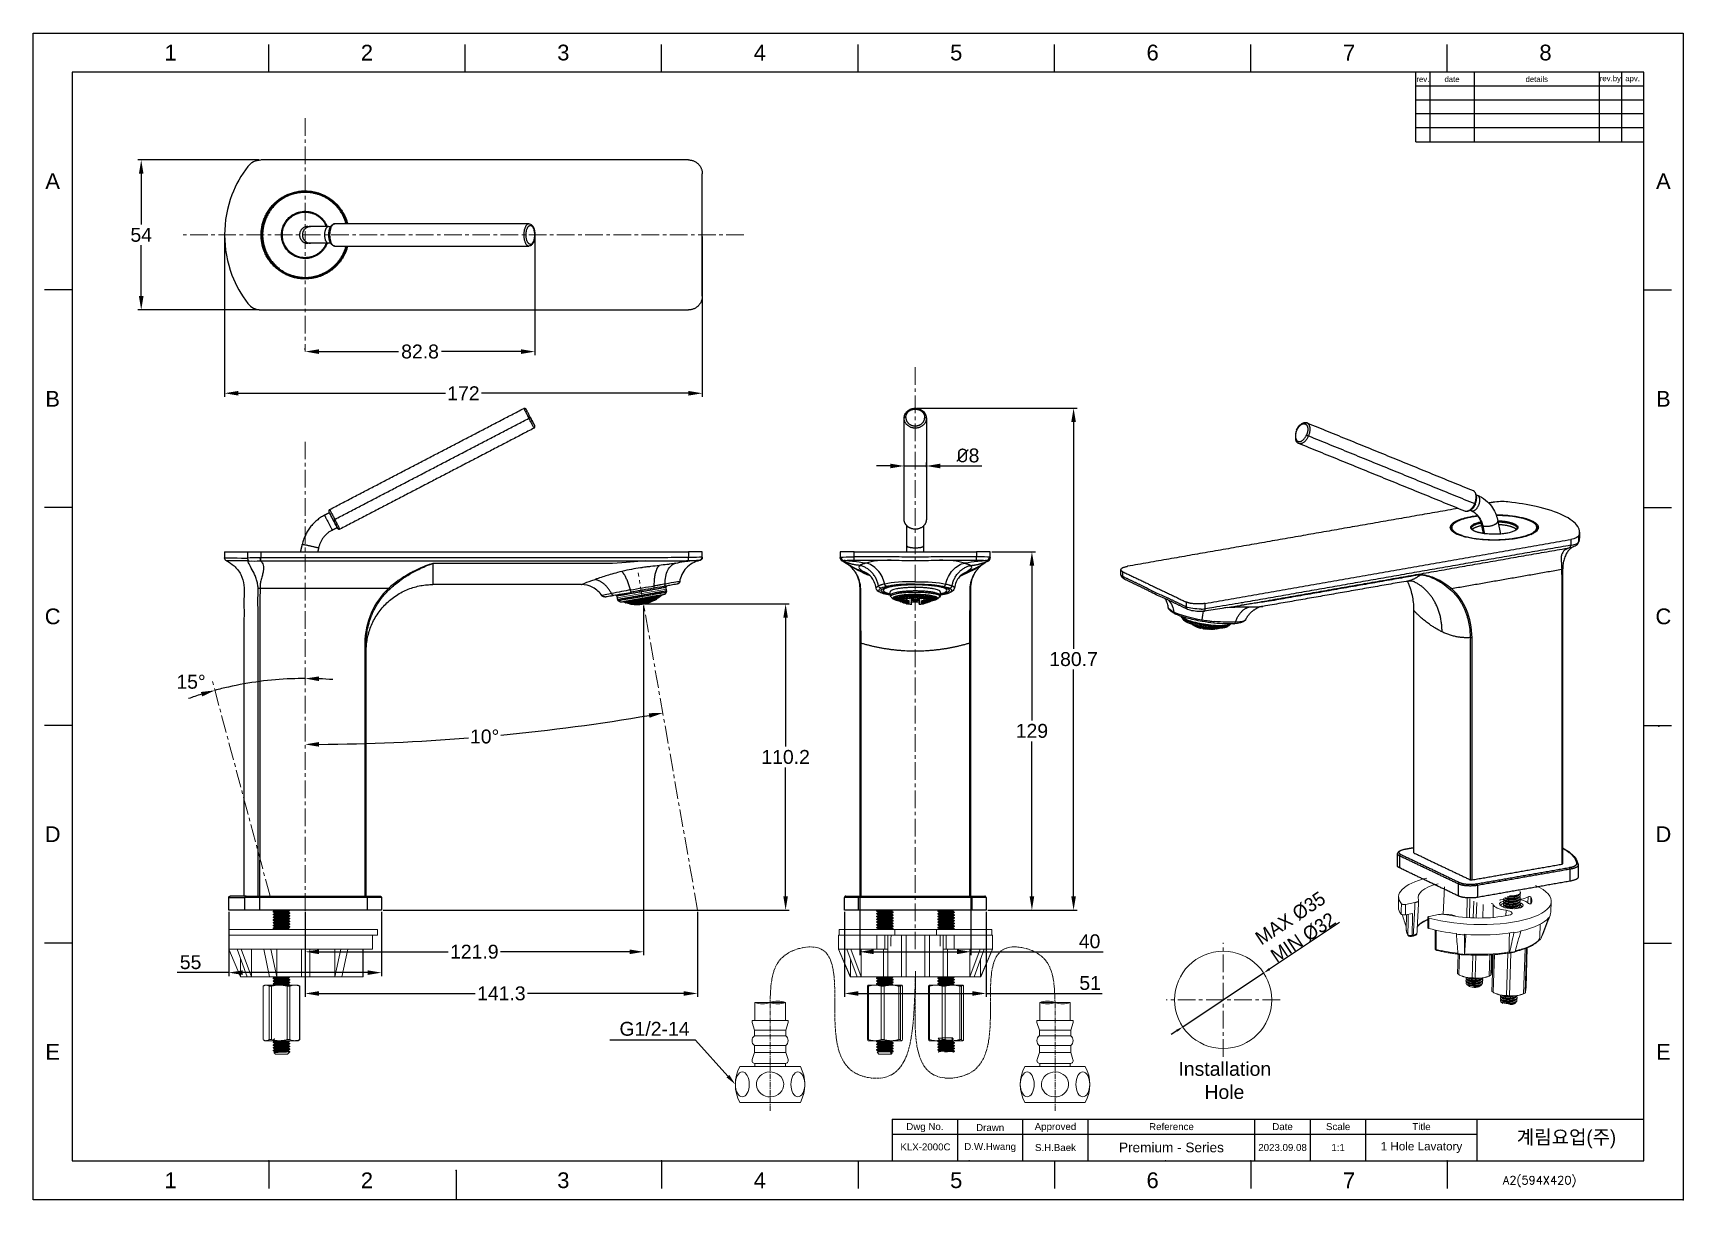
# Model space of a CAD drawing. Header units: millimetres. Extents: x 4812 to 5406, y -1197 to -777.
import ezdxf

# ---------------------------------------------------------------- set-up
doc = ezdxf.new("R2010")
doc.units = ezdxf.units.MM
doc.header["$LTSCALE"] = 0.1
doc.linetypes.add('CENTER2', pattern=[28.575, 19.05, -3.175, 3.175, -3.175])
doc.linetypes.add('CENTERX2', pattern=[101.6, 63.5, -12.7, 12.7, -12.7])
doc.layers.get('0').update_dxf_attribs({"lineweight": 13})
for name, color, linetype, lineweight in [('CENTER', 1, 'CENTERX2', 15), ('DIM', 3, 'Continuous', 9), ('TEXT', 2, 'Continuous', 15)]:
    doc.layers.add(name, color=color, linetype=linetype, lineweight=lineweight)
doc.layers.add('FORM', color=7, linetype='Continuous')
doc.styles.add('ROMANS', font='romans')
doc.styles.get("Standard").update_dxf_attribs({"font": 'arial.ttf'})
doc.dimstyles.new('ISO-25', dxfattribs={"dimtxt": 2.5, "dimasz": 2.5, "dimexe": 1.25, "dimexo": 0.625, "dimtad": 1, "dimdec": 1, "dimtxsty": 'Standard', "dimcen": 2.5, "dimadec": 0, "dimazin": 0, "dimtfac": 1, "dimtdec": 1, "dimtmove": 0, "dimatfit": 3, "dimfxl": 1, "dimarcsym": 0})
doc.dimstyles.new('사본 ISO-25', dxfattribs={"dimtxt": 5, "dimasz": 5, "dimexe": 1.25, "dimexo": 0.625, "dimgap": 1.2, "dimtad": 1, "dimtih": 1, "dimtoh": 1, "dimdec": 1, "dimdsep": 46, "dimtxsty": 'Standard', "dimcen": 5, "dimclrd": 3, "dimclre": 3, "dimclrt": 4, "dimadec": 0, "dimazin": 0, "dimtfac": 1, "dimtdec": 1, "dimtmove": 0, "dimatfit": 3, "dimfxl": 1.25, "dimarcsym": 0})

msp = doc.modelspace()

# ---------------------------------------------------------------- texts
at = {"layer": 'DIM', "color": 4, "insert": (5048.78, -1132.73, 0), "char_height": 5, "attachment_point": 3}
msp.add_mtext('G1/2-14', dxfattribs=at)
at = {"layer": 'DIM', "color": 2, "insert": (5226.85, -1147.15), "char_height": 5, "width": 28.1224, "attachment_point": 1}
msp.add_mtext('\\pi-2.0694;Installation \\P\\pi7.30304;Hole', dxfattribs=at)
at = {"layer": 'FORM', "char_height": 5.66, "attachment_point": 5}
for s, width, insert in [('1', 50.0086, (4861.9, -783.85)), ('2', 50.0086, (4932.62, -783.85)), ('3', 50.0086, (5003.34, -783.85)), ('4', 50.0086, (5074.06, -783.85)), ('5', 50.0086, (5144.78, -783.85)), ('6', 50.0086, (5215.5, -783.85)), ('7', 50.0086, (5286.22, -783.85)), ('8', 50.0086, (5356.94, -783.85)), ('A', 10.0017, (4819.47, -830.1)), ('A', 10.0017, (5399.37, -830.1)), ('B', 10.0017, (4819.47, -908.46)), ('B', 10.0017, (5399.37, -908.46)), ('C', 10.0017, (4819.47, -986.82)), ('C', 10.0017, (5399.37, -986.82)), ('D', 10.0017, (4819.47, -1065.17)), ('D', 10.0017, (5399.37, -1065.17)), ('E', 10.0017, (4819.47, -1143.53)), ('E', 10.0017, (5399.37, -1143.53)), ('1', 50.0086, (4861.9, -1189.78)), ('2', 50.0086, (4932.62, -1189.78)), ('3', 50.0086, (5003.34, -1189.78)), ('4', 50.0086, (5074.06, -1189.78)), ('5', 50.0086, (5144.78, -1189.78)), ('6', 50.0086, (5215.5, -1189.78)), ('7', 50.0086, (5286.22, -1189.78))]:
    msp.add_mtext_dynamic_manual_height_columns(s, width=width, gutter_width=12.5, heights=[0], dxfattribs=dict(at, insert=insert))
at = {"layer": 'TEXT', "style": 'ROMANS'}
msp.add_text(' A2(594X420)', height=3.0005, dxfattribs=at).set_placement((5339.53, -1191.22))
at = {"layer": 'TEXT', "attachment_point": 5}
for s, width, insert, char_height in [('rev.', 5.0009, (5312.78, -793.43), 2), ('date', 16.0027, (5323.28, -793.43), 2), ('details', 45.0077, (5353.79, -793.43), 2), ('rev.by', 8.0014, (5380.29, -793.43), 2), ('apv.', 8.0014, (5388.29, -793.43), 2), ('Dwg No.', 23.504, (5133.5, -1170.78), 2.5), ('Drawn', 23.504, (5157, -1170.78), 2.5), ('Approved', 23.504, (5180.51, -1170.78), 2.5), ('Reference', 60.0103, (5222.27, -1170.46), 2.5), ('Date', 20.0034, (5262.27, -1170.46), 2.5), ('Scale', 20.0034, (5282.28, -1170.46), 2.5), ('Title', 40.0069, (5312.28, -1170.46), 2.5), ('Premium - Series', 60.0103, (5222.27, -1177.96), 3.5006), ('1 Hole Lavatory', 40.0069, (5312.28, -1177.96), 3.0005), ('KLX-2000C', 23.504, (5133.7, -1177.77), 2.5), ('D.W.Hwang', 23.504, (5157, -1177.98), 2.5), ('S.H.Baek', 23.504, (5180.51, -1177.98), 2.5), ('2023.09.08', 20.0034, (5262.27, -1177.96), 2.5), ('1:1', 20.0034, (5282.28, -1177.96), 2.5)]:
    msp.add_mtext_dynamic_manual_height_columns(s, width=width, gutter_width=12.5, heights=[0], dxfattribs=dict(at, insert=insert, char_height=char_height))
at = {"layer": 'TEXT', "linetype": 'CENTERX2', "insert": (5364.47, -1174.97), "char_height": 5.0009, "attachment_point": 5}
msp.add_mtext_dynamic_manual_height_columns('{\\fHYGothic-Medium|b0|i0|c129|p18;계림요업(주)}', width=60.0103, gutter_width=12.5, heights=[0], dxfattribs=at)

# ---------------------------------------------------------------- blocks, each defined once
blk = doc.blocks.new('*D8')
at = {"layer": 'Defpoints', "color": 0, "transparency": 16777216}
for p in [(4910.36, -1092.51), (5051.67, -1092.51), (5051.67, -1122.51)]:
    blk.add_point(p, dxfattribs=at)
at = {"layer": 'DIM', "color": 3, "lineweight": -2, "transparency": 16777216}
for p, q in [((4910.36, -1093.14), (4910.36, -1123.76)), ((5051.67, -1093.14), (5051.67, -1123.76)), ((4915.36, -1122.51), (4971.61, -1122.51)), ((5046.67, -1122.51), (4990.41, -1122.51))]:
    blk.add_line(p, q, dxfattribs=at)
at = {"layer": 'DIM', "color": 3, "transparency": 16777216}
for points in [[(4915.36, -1121.68), (4915.36, -1123.35), (4910.36, -1122.51)], [(5046.67, -1121.68), (5046.67, -1123.35), (5051.67, -1122.51)]]:
    blk.add_solid(points, dxfattribs=at)
at = {"layer": 'DIM', "color": 4, "transparency": 16777216, "insert": (4981.01, -1122.51), "char_height": 5, "attachment_point": 5}
blk.add_mtext('141.3', dxfattribs=at)
blk = doc.blocks.new('*D9')
at = {"layer": 'Defpoints', "color": 0, "transparency": 16777216}
for p in [(5032.22, -982.28), (4937.86, -1092.51), (5083.36, -1092.51)]:
    blk.add_point(p, dxfattribs=at)
at = {"layer": 'DIM', "color": 3, "lineweight": -2, "transparency": 16777216}
for p, q in [((5032.84, -982.28), (5084.61, -982.28)), ((5083.36, -987.28), (5083.36, -1033.65)), ((5083.36, -1087.51), (5083.36, -1041.15)), ((4938.49, -1092.51), (5084.61, -1092.51))]:
    blk.add_line(p, q, dxfattribs=at)
at = {"layer": 'DIM', "color": 3, "transparency": 16777216}
for points in [[(5082.53, -987.28), (5084.19, -987.28), (5083.36, -982.28)], [(5082.53, -1087.51), (5084.19, -1087.51), (5083.36, -1092.51)]]:
    blk.add_solid(points, dxfattribs=at)
at = {"layer": 'DIM', "color": 4, "transparency": 16777216, "insert": (5083.36, -1037.4), "char_height": 5, "attachment_point": 5}
blk.add_mtext('110.2', dxfattribs=at)
blk = doc.blocks.new('*D10')
at = {"layer": 'Defpoints', "color": 0, "transparency": 16777216}
for p in [(5032.22, -982.28), (4910.36, -1092.51), (5032.22, -1107.51)]:
    blk.add_point(p, dxfattribs=at)
at = {"layer": 'DIM', "color": 3, "lineweight": -2, "transparency": 16777216}
for p, q in [((5032.22, -982.91), (5032.22, -1108.76)), ((4910.36, -1093.14), (4910.36, -1108.76)), ((4915.36, -1107.51), (4961.88, -1107.51)), ((5027.22, -1107.51), (4980.69, -1107.51))]:
    blk.add_line(p, q, dxfattribs=at)
at = {"layer": 'DIM', "color": 3, "transparency": 16777216}
for points in [[(4915.36, -1106.68), (4915.36, -1108.35), (4910.36, -1107.51)], [(5027.22, -1106.68), (5027.22, -1108.35), (5032.22, -1107.51)]]:
    blk.add_solid(points, dxfattribs=at)
at = {"layer": 'DIM', "color": 4, "transparency": 16777216, "insert": (4971.29, -1107.51), "char_height": 5, "attachment_point": 5}
blk.add_mtext('121.9', dxfattribs=at)
blk = doc.blocks.new('*D11')
at = {"layer": 'Defpoints', "color": 0, "transparency": 16777216}
for p in [(5104.53, -1092.51), (5155.53, -1092.51), (5155.53, -1122.51)]:
    blk.add_point(p, dxfattribs=at)
at = {"layer": 'DIM', "color": 3, "lineweight": -2, "transparency": 16777216}
for p, q in [((5104.53, -1093.14), (5104.53, -1123.76)), ((5155.53, -1093.14), (5155.53, -1123.76)), ((5109.53, -1122.51), (5150.53, -1122.51)), ((5155.53, -1122.51), (5197.28, -1122.51))]:
    blk.add_line(p, q, dxfattribs=at)
at = {"layer": 'DIM', "color": 3, "transparency": 16777216}
for points in [[(5109.53, -1121.68), (5109.53, -1123.35), (5104.53, -1122.51)], [(5150.53, -1121.68), (5150.53, -1123.35), (5155.53, -1122.51)]]:
    blk.add_solid(points, dxfattribs=at)
at = {"layer": 'DIM', "color": 4, "transparency": 16777216, "insert": (5192.99, -1118.76), "char_height": 5, "attachment_point": 5}
blk.add_mtext('51', dxfattribs=at)
blk = doc.blocks.new('*D12')
at = {"layer": 'Defpoints', "color": 0, "transparency": 16777216}
for p in [(5110.03, -1087.51), (5150.03, -1087.51), (5150.03, -1107.51)]:
    blk.add_point(p, dxfattribs=at)
at = {"layer": 'DIM', "color": 3, "lineweight": -2, "transparency": 16777216}
for p, q in [((5110.03, -1088.14), (5110.03, -1108.76)), ((5150.03, -1088.14), (5150.03, -1108.76)), ((5115.03, -1107.51), (5145.03, -1107.51)), ((5150.03, -1107.51), (5197.66, -1107.51))]:
    blk.add_line(p, q, dxfattribs=at)
at = {"layer": 'DIM', "color": 3, "transparency": 16777216}
for points in [[(5115.03, -1106.68), (5115.03, -1108.35), (5110.03, -1107.51)], [(5145.03, -1106.68), (5145.03, -1108.35), (5150.03, -1107.51)]]:
    blk.add_solid(points, dxfattribs=at)
at = {"layer": 'DIM', "color": 4, "transparency": 16777216, "insert": (5192.79, -1103.76), "char_height": 5, "attachment_point": 5}
blk.add_mtext('40', dxfattribs=at)
blk = doc.blocks.new('*D13')
at = {"layer": 'Defpoints', "color": 0, "transparency": 16777216}
for p in [(5157.03, -963.51), (5172.03, -963.51), (5155.53, -1092.51)]:
    blk.add_point(p, dxfattribs=at)
at = {"layer": 'DIM', "color": 3, "lineweight": -2, "transparency": 16777216}
for p, q in [((5157.66, -963.51), (5173.28, -963.51)), ((5172.03, -968.51), (5172.03, -1024.26)), ((5172.03, -1087.51), (5172.03, -1031.77)), ((5156.16, -1092.51), (5173.28, -1092.51))]:
    blk.add_line(p, q, dxfattribs=at)
at = {"layer": 'DIM', "color": 3, "transparency": 16777216}
for points in [[(5171.2, -968.51), (5172.87, -968.51), (5172.03, -963.51)], [(5171.2, -1087.51), (5172.87, -1087.51), (5172.03, -1092.51)]]:
    blk.add_solid(points, dxfattribs=at)
at = {"layer": 'DIM', "color": 4, "transparency": 16777216, "insert": (5172.03, -1028.01), "char_height": 5, "attachment_point": 5}
blk.add_mtext('129', dxfattribs=at)
blk = doc.blocks.new('*D14')
at = {"layer": 'Defpoints', "color": 0, "transparency": 16777216}
for p in [(5130.03, -911.84), (5155.53, -1092.51), (5187.03, -1092.51)]:
    blk.add_point(p, dxfattribs=at)
at = {"layer": 'DIM', "color": 3, "lineweight": -2, "transparency": 16777216}
for p, q in [((5130.66, -911.84), (5188.28, -911.84)), ((5187.03, -916.84), (5187.03, -998.43)), ((5187.03, -1087.51), (5187.03, -1005.93)), ((5156.16, -1092.51), (5188.28, -1092.51))]:
    blk.add_line(p, q, dxfattribs=at)
at = {"layer": 'DIM', "color": 3, "transparency": 16777216}
for points in [[(5186.2, -916.84), (5187.87, -916.84), (5187.03, -911.84)], [(5186.2, -1087.51), (5187.87, -1087.51), (5187.03, -1092.51)]]:
    blk.add_solid(points, dxfattribs=at)
at = {"layer": 'DIM', "color": 4, "transparency": 16777216, "insert": (5187.03, -1002.18), "char_height": 5, "attachment_point": 5}
blk.add_mtext('180.7', dxfattribs=at)
blk = doc.blocks.new('*D15')
at = {"layer": 'Defpoints', "color": 0, "transparency": 16777216}
for p in [(4910.36, -923.89), (5030.24, -971.07), (4953.49, -1031.61), (5051.67, -1092.51), (4910.36, -1106.62)]:
    blk.add_point(p, dxfattribs=at)
at = {"layer": 'DIM', "color": 3, "lineweight": -2, "transparency": 16777216}
for start, end in [(275.45907, 279.62039), (270.38652, 274.54816)]:
    blk.add_arc((4910.36, -291.69), 741.17, start, end, dxfattribs=at)
at = {"layer": 'DIM', "color": 3, "transparency": 16777216}
for points in [[(5034.08, -1021.62), (5034.37, -1023.26), (5039.15, -1021.59)], [(4915.36, -1033.68), (4915.36, -1032.01), (4910.36, -1032.86)]]:
    blk.add_solid(points, dxfattribs=at)
at = {"layer": 'DIM', "color": 4, "transparency": 16777216, "insert": (4975, -1030.04), "char_height": 5, "attachment_point": 5}
blk.add_mtext('10°', dxfattribs=at)
blk = doc.blocks.new('*D16')
at = {"layer": 'Defpoints', "color": 0, "transparency": 16777216}
for p in [(5134.03, -932.64), (5126.03, -933.65), (5134.03, -933.65)]:
    blk.add_point(p, dxfattribs=at)
at = {"layer": 'DIM', "color": 3, "lineweight": -2, "transparency": 16777216}
for p, q in [((5121.03, -932.64), (5116.03, -932.64)), ((5126.03, -933.03), (5126.03, -931.39)), ((5126.03, -932.64), (5134.03, -932.64)), ((5134.03, -933.03), (5134.03, -931.39)), ((5139.03, -932.64), (5154.01, -932.64))]:
    blk.add_line(p, q, dxfattribs=at)
at = {"layer": 'DIM', "color": 3, "transparency": 16777216}
for points in [[(5121.03, -931.8), (5121.03, -933.47), (5126.03, -932.64)], [(5139.03, -931.8), (5139.03, -933.47), (5134.03, -932.64)]]:
    blk.add_solid(points, dxfattribs=at)
at = {"layer": 'DIM', "color": 4, "transparency": 16777216, "insert": (5149.02, -928.88), "char_height": 5, "attachment_point": 5}
blk.add_mtext('{\\fISOCPEUR|b0|i0|c0|p34;%%C}8', dxfattribs=at)
blk = doc.blocks.new('*D17')
at = {"layer": 'Defpoints', "color": 0, "transparency": 16777216}
for p in [(4881.36, -849.46), (5053.36, -849.46), (5053.36, -906.46)]:
    blk.add_point(p, dxfattribs=at)
at = {"layer": 'DIM', "color": 3, "lineweight": -2, "transparency": 16777216}
for p, q in [((4881.36, -850.09), (4881.36, -907.71)), ((5053.36, -850.09), (5053.36, -907.71)), ((4886.36, -906.46), (4960.9, -906.46)), ((5048.36, -906.46), (4973.82, -906.46))]:
    blk.add_line(p, q, dxfattribs=at)
at = {"layer": 'DIM', "color": 3, "transparency": 16777216}
for points in [[(4886.36, -905.63), (4886.36, -907.3), (4881.36, -906.46)], [(5048.36, -905.63), (5048.36, -907.3), (5053.36, -906.46)]]:
    blk.add_solid(points, dxfattribs=at)
at = {"layer": 'DIM', "color": 4, "transparency": 16777216, "insert": (4967.36, -906.46), "char_height": 5, "attachment_point": 5}
blk.add_mtext('172', dxfattribs=at)
blk = doc.blocks.new('*D18')
at = {"layer": 'Defpoints', "color": 0, "transparency": 16777216}
for p in [(4993.11, -849.46), (4910.36, -891.46), (4993.11, -891.46)]:
    blk.add_point(p, dxfattribs=at)
at = {"layer": 'DIM', "color": 3, "lineweight": -2, "transparency": 16777216}
for p, q in [((4993.11, -850.09), (4993.11, -892.71)), ((4910.36, -890.84), (4910.36, -890.21)), ((4915.36, -891.46), (4944.03, -891.46)), ((4988.11, -891.46), (4959.44, -891.46))]:
    blk.add_line(p, q, dxfattribs=at)
at = {"layer": 'DIM', "color": 3, "transparency": 16777216}
for points in [[(4915.36, -890.63), (4915.36, -892.3), (4910.36, -891.46)], [(4988.11, -890.63), (4988.11, -892.3), (4993.11, -891.46)]]:
    blk.add_solid(points, dxfattribs=at)
at = {"layer": 'DIM', "color": 4, "transparency": 16777216, "insert": (4951.74, -891.46), "char_height": 5, "attachment_point": 5}
blk.add_mtext('82.8', dxfattribs=at)
blk = doc.blocks.new('*D19')
at = {"layer": 'Defpoints', "color": 0, "transparency": 16777216}
for p in [(4894.48, -822.46), (4851.36, -876.46), (4894.48, -876.46)]:
    blk.add_point(p, dxfattribs=at)
at = {"layer": 'DIM', "color": 3, "lineweight": -2, "transparency": 16777216}
for p, q in [((4893.86, -822.46), (4850.11, -822.46)), ((4851.36, -827.46), (4851.36, -845.72)), ((4851.36, -871.46), (4851.36, -853.21)), ((4893.86, -876.46), (4850.11, -876.46))]:
    blk.add_line(p, q, dxfattribs=at)
at = {"layer": 'DIM', "color": 3, "transparency": 16777216}
for points in [[(4850.53, -827.46), (4852.19, -827.46), (4851.36, -822.46)], [(4850.53, -871.46), (4852.19, -871.46), (4851.36, -876.46)]]:
    blk.add_solid(points, dxfattribs=at)
at = {"layer": 'DIM', "color": 4, "transparency": 16777216, "insert": (4851.36, -849.46), "char_height": 5, "attachment_point": 5}
blk.add_mtext('54', dxfattribs=at)
blk = doc.blocks.new('*D20')
at = {"layer": 'Defpoints', "color": 0, "transparency": 16777216}
for p in [(5255.46, -1115.14), (5226.33, -1134.53)]:
    blk.add_point(p, dxfattribs=at)
at = {"layer": 'DIM', "lineweight": -2, "transparency": 16777216}
for p, q in [((5282.83, -1096.93), (5257.54, -1113.75)), ((5226.33, -1134.53), (5255.46, -1115.14)), ((5224.24, -1135.92), (5222.16, -1137.3))]:
    blk.add_line(p, q, dxfattribs=at)
at = {"layer": 'DIM', "transparency": 16777216}
for points in [[(5257.31, -1113.41), (5257.78, -1114.1), (5255.46, -1115.14)], [(5224.01, -1135.57), (5224.48, -1136.26), (5226.33, -1134.53)]]:
    blk.add_solid(points, dxfattribs=at)
at = {"layer": 'DIM', "color": 4, "transparency": 16777216, "insert": (5267.41, -1098.91), "char_height": 2.5, "attachment_point": 5, "rotation": 33.64357}
blk.add_mtext('{\\fMS PGothic|b0|i0|c129|p34;\\H2x;MAX %%C35\\PMIN %%C32}', dxfattribs=at)
blk = doc.blocks.new('*D23')
at = {"layer": 'Defpoints', "color": 0, "transparency": 16777216}
for p in [(4882.86, -1092.51), (4937.86, -1092.51), (4937.86, -1115.01)]:
    blk.add_point(p, dxfattribs=at)
at = {"layer": 'DIM', "color": 3, "lineweight": -2, "transparency": 16777216}
for p, q in [((4882.86, -1093.14), (4882.86, -1116.26)), ((4937.86, -1093.14), (4937.86, -1116.26)), ((4882.86, -1115.01), (4864.34, -1115.01)), ((4932.86, -1115.01), (4887.86, -1115.01))]:
    blk.add_line(p, q, dxfattribs=at)
at = {"layer": 'DIM', "color": 3, "transparency": 16777216}
for points in [[(4887.86, -1114.18), (4887.86, -1115.85), (4882.86, -1115.01)], [(4932.86, -1114.18), (4932.86, -1115.85), (4937.86, -1115.01)]]:
    blk.add_solid(points, dxfattribs=at)
at = {"layer": 'DIM', "color": 4, "transparency": 16777216, "insert": (4869.14, -1111.27), "char_height": 5, "attachment_point": 5}
blk.add_mtext('55', dxfattribs=at)
blk = doc.blocks.new('*D24')
at = {"layer": 'Defpoints', "color": 0, "transparency": 16777216}
for p in [(4910.36, -923.89), (4876.75, -1009.2), (4899.42, -1009.62), (4900.01, -1095.98), (4910.36, -1106.62)]:
    blk.add_point(p, dxfattribs=at)
at = {"layer": 'DIM', "color": 3, "lineweight": -2, "transparency": 16777216}
for start, end in [(92.28319, 102.71681), (90, 92.27957), (85.43724, 87.71681), (107.28319, 109.56276), (102.72043, 105)]:
    blk.add_arc((4910.36, -1134.62), 125.48, start, end, dxfattribs=at)
at = {"layer": 'DIM', "color": 3, "transparency": 16777216}
for points in [[(4915.34, -1010.07), (4915.38, -1008.4), (4910.36, -1009.14)], [(4872.85, -1014), (4873.31, -1015.6), (4877.88, -1013.41)]]:
    blk.add_solid(points, dxfattribs=at)
at = {"layer": 'DIM', "color": 4, "transparency": 16777216, "insert": (4869.29, -1010.34), "char_height": 5, "attachment_point": 5}
blk.add_mtext('15°', dxfattribs=at)

# ---------------------------------------------------------------- dimensions: what is measured, and where the dimension line sits
at = {"layer": 'DIM'}
for base, p1, p2, picture, middle in [((4851.36, -876.46), (4894.48, -822.46), (4894.48, -876.46), '*D19', (4851.36, -849.46)), ((5187.03, -1092.51), (5130.03, -911.84), (5155.53, -1092.51), '*D14', (5187.03, -1002.18)), ((5172.03, -963.51), (5155.53, -1092.51), (5157.03, -963.51), '*D13', (5172.03, -1028.01)), ((5083.36, -1092.51), (5032.22, -982.28), (4937.86, -1092.51), '*D9', (5083.36, -1037.4))]:
    dim = msp.add_linear_dim(base=base, p1=p1, p2=p2, angle=90, dimstyle='사본 ISO-25', dxfattribs=at)
    dim.commit()
    dim.dimension.update_dxf_attribs({"geometry": picture, "text_midpoint": middle})
for base, p1, p2, picture, middle in [((5053.36, -906.46), (4881.36, -849.46), (5053.36, -849.46), '*D17', (4967.36, -906.46)), ((4993.1125, -891.4633), (4910.36, -891.4633), (4993.1125, -849.4633), '*D18', (4951.7362, -891.4633)), ((5032.22, -1107.51), (4910.36, -1092.51), (5032.22, -982.28), '*D10', (4971.29, -1107.51)), ((5051.67, -1122.51), (4910.36, -1092.51), (5051.67, -1092.51), '*D8', (4981.01, -1122.51))]:
    dim = msp.add_linear_dim(base=base, p1=p1, p2=p2, dimstyle='사본 ISO-25', override={"dimtad": 0}, dxfattribs=at)
    dim.commit()
    dim.dimension.update_dxf_attribs({"geometry": picture, "text_midpoint": middle})
dim = msp.add_angular_dim_2l(base=(4899.42, -1009.62), line1=((4910.36, -923.89), (4910.36, -1106.62)), line2=((4900.01, -1095.98), (4876.75, -1009.2)), dimstyle='사본 ISO-25', override={"dimtad": 3}, dxfattribs=at)
dim.commit()
dim.dimension.update_dxf_attribs({"geometry": '*D24', "text_midpoint": (4870.99, -1015.48), "dimtype": 162})
dim = msp.add_angular_dim_2l(base=(4953.49, -1031.61), line1=((5051.67, -1092.51), (5030.24, -971.07)), line2=((4910.36, -923.89), (4910.36, -1106.62)), dimstyle='사본 ISO-25', dxfattribs=at)
dim.commit()
dim.dimension.update_dxf_attribs({"geometry": '*D15', "text_midpoint": (4975, -1030.04)})
dim = msp.add_linear_dim(base=(5134.03, -932.64), p1=(5126.03, -933.65), p2=(5134.03, -933.65), text='{\\fISOCPEUR|b0|i0|c0|p34;%%C}<>', dimstyle='사본 ISO-25', dxfattribs=at)
dim.commit()
dim.dimension.update_dxf_attribs({"geometry": '*D16', "text_midpoint": (5149.02, -932.64), "dimtype": 160})
at = {"layer": 'DIM', "color": 4}
dim = msp.add_diameter_dim_2p(p1=(5226.33, -1134.53), p2=(5255.46, -1115.14), text='{\\fMS PGothic|b0|i0|c129|p34;\\H2x;MAX %%C35\\PMIN %%C32}', dimstyle='ISO-25', override={"dimclrd": 256, "dimclre": 256, "dimclrt": 4}, dxfattribs=at)
dim.commit()
dim.dimension.update_dxf_attribs({"geometry": '*D20', "text_midpoint": (5267.41, -1098.91)})
at = {"layer": 'DIM'}
for base, p1, p2, picture, middle in [((4937.86, -1115.01), (4882.86, -1092.51), (4937.86, -1092.51), '*D23', (4869.14, -1115.01)), ((5155.53, -1122.51), (5104.53, -1092.51), (5155.53, -1092.51), '*D11', (5192.99, -1122.51)), ((5150.03, -1107.51), (5110.03, -1087.51), (5150.03, -1087.51), '*D12', (5192.79, -1107.51))]:
    dim = msp.add_linear_dim(base=base, p1=p1, p2=p2, dimstyle='사본 ISO-25', dxfattribs=at)
    dim.commit()
    dim.dimension.update_dxf_attribs({"geometry": picture, "text_midpoint": middle, "dimtype": 160})

# ---------------------------------------------------------------- linework, layer by layer
at = {"lineweight": -3}
for p, q in [((5334.58, -956.94), (5333.9, -953.62)), ((5339.78, -952.45), (5340.74, -957.13)), ((5034.05, -980.02), (5034.03, -979.92)), ((5139.03, -977.92), (5139.03, -979.19)), ((5227.24, -988.11), (5227.77, -988.87)), ((5243.21, -989.94), (5242.36, -990.54))]:
    msp.add_line(p, q, dxfattribs=at)
at = {"color": 1, "linetype": 'Continuous', "lineweight": 13}
for p, q in [((5320.63, -1084.11), (5320.15, -1094.03)), ((5328.74, -1088.04), (5328.58, -1095.17)), ((5331.18, -1089.23), (5330.93, -1095.3)), ((5332.22, -1089.73), (5331.99, -1095.33)), ((5338.09, -1095.15), (5338.15, -1090.56)), ((5342.7, -1094.54), (5342.76, -1092.57)), ((5347.7, -1091.72), (5347.73, -1091.2)), ((5347.74, -1090.89), (5347.75, -1090.61)), ((5348.19, -1090.05), (5347.75, -1090.61)), ((5348.1, -1088.84), (5348.11, -1088.57)), ((5348.15, -1088.85), (5348.17, -1088.56)), ((5350.61, -1089.9), (5350.72, -1087.71)), ((5351.61, -1090.21), (5351.65, -1087.78)), ((5308.93, -1101.63), (5309.35, -1101.55))]:
    msp.add_line(p, q, dxfattribs=at)
at = {"color": 7, "linetype": 'Continuous', "lineweight": 18}
for p, q in [((4898.86, -1092.99), (4898.86, -1093.14)), ((4899.36, -1092.51), (4899.36, -1092.69)), ((4904.36, -1093.2), (4904.36, -1092.94)), ((4904.86, -1092.64), (4904.86, -1092.51)), ((5116.13, -1092.74), (5116.13, -1092.89)), ((5121.63, -1092.95), (5121.63, -1092.69)), ((5138.13, -1092.74), (5138.13, -1092.89)), ((5143.63, -1092.95), (5143.63, -1092.69)), ((5304.06, -1087.73), (5304.01, -1091.5)), ((5306.58, -1090.46), (5309.95, -1089.79)), ((5329.68, -1088.5), (5329.6, -1095.24)), ((5334.47, -1090.54), (5334.41, -1095.34)), ((5341.83, -1088.61), (5340.9, -1088.79)), ((5341.62, -1091.35), (5341.05, -1091.06)), ((5341.72, -1091.25), (5341.72, -1091.39)), ((5341.75, -1090.3), (5341.75, -1090.45)), ((5341.78, -1089.36), (5341.78, -1089.51)), ((5341.81, -1088.42), (5341.81, -1088.56)), ((5342.23, -1090.93), (5342.23, -1090.99)), ((5342.29, -1089.04), (5342.29, -1089.1)), ((5342.32, -1088.1), (5342.32, -1088.16)), ((5347.75, -1090.61), (5347.58, -1090.52)), ((5347.63, -1089.77), (5348.19, -1090.05)), ((5347.73, -1091.11), (5347.74, -1090.96)), ((5347.76, -1090.17), (5347.76, -1090.02)), ((5347.79, -1089.22), (5347.79, -1089.08)), ((5347.82, -1088.28), (5347.82, -1088.13)), ((5347.85, -1087.34), (5347.85, -1087.19)), ((5348.11, -1088.57), (5348.17, -1088.56)), ((5358.84, -1093.23), (5359.03, -1089.45)), ((4898.86, -1093.99), (4898.86, -1094.14)), ((4898.86, -1094.99), (4898.86, -1095.14)), ((4898.86, -1095.99), (4898.86, -1096.14)), ((4898.86, -1096.99), (4898.86, -1097.14)), ((4898.86, -1097.99), (4898.86, -1098.14)), ((4899.36, -1093.43), (4899.36, -1093.69)), ((4899.36, -1094.43), (4899.36, -1094.69)), ((4899.36, -1095.43), (4899.36, -1095.69)), ((4899.36, -1096.43), (4899.36, -1096.69)), ((4899.36, -1097.43), (4899.36, -1097.69)), ((4899.36, -1098.43), (4899.36, -1098.69)), ((4904.36, -1094.2), (4904.36, -1093.94)), ((4904.36, -1095.2), (4904.36, -1094.94)), ((4904.36, -1096.2), (4904.36, -1095.94)), ((4904.36, -1097.2), (4904.36, -1096.94)), ((4904.36, -1098.2), (4904.36, -1097.94)), ((4904.36, -1099.2), (4904.36, -1098.94)), ((4904.86, -1093.64), (4904.86, -1093.49)), ((4904.86, -1094.64), (4904.86, -1094.49)), ((4904.86, -1095.64), (4904.86, -1095.49)), ((4904.86, -1096.64), (4904.86, -1096.49)), ((4904.86, -1097.64), (4904.86, -1097.49)), ((4904.86, -1098.64), (4904.86, -1098.49)), ((5116.13, -1093.74), (5116.13, -1093.73)), ((5116.13, -1093.74), (5116.13, -1093.89)), ((5116.13, -1094.74), (5116.13, -1094.89)), ((5116.13, -1095.74), (5116.13, -1095.89)), ((5116.13, -1096.74), (5116.13, -1096.89)), ((5116.13, -1097.74), (5116.13, -1097.89)), ((5116.13, -1098.74), (5116.13, -1098.73)), ((5116.13, -1098.74), (5116.13, -1098.89)), ((5116.63, -1093.18), (5116.63, -1093.44)), ((5116.63, -1094.18), (5116.63, -1094.44)), ((5116.63, -1095.18), (5116.63, -1095.44)), ((5116.63, -1096.18), (5116.63, -1096.44)), ((5116.63, -1097.18), (5116.63, -1097.44)), ((5116.63, -1098.18), (5116.63, -1098.44)), ((5121.63, -1093.95), (5121.63, -1093.69)), ((5121.63, -1094.95), (5121.63, -1094.69)), ((5121.63, -1095.95), (5121.63, -1095.69)), ((5121.63, -1096.95), (5121.63, -1096.69)), ((5121.63, -1097.95), (5121.63, -1097.69)), ((5121.63, -1098.95), (5121.63, -1098.69)), ((5122.13, -1093.39), (5122.13, -1093.24)), ((5122.13, -1094.39), (5122.13, -1094.24)), ((5122.13, -1095.39), (5122.13, -1095.24)), ((5122.13, -1096.39), (5122.13, -1096.24)), ((5122.13, -1097.39), (5122.13, -1097.24)), ((5122.13, -1098.39), (5122.13, -1098.24)), ((5138.13, -1093.74), (5138.13, -1093.73)), ((5138.13, -1093.74), (5138.13, -1093.89)), ((5138.13, -1094.74), (5138.13, -1094.89)), ((5138.13, -1095.74), (5138.13, -1095.89)), ((5138.13, -1096.74), (5138.13, -1096.89)), ((5138.13, -1097.74), (5138.13, -1097.89)), ((5138.13, -1098.74), (5138.13, -1098.73)), ((5138.13, -1098.74), (5138.13, -1098.89)), ((5138.63, -1093.18), (5138.63, -1093.44)), ((5138.63, -1094.18), (5138.63, -1094.44)), ((5138.63, -1095.18), (5138.63, -1095.44)), ((5138.63, -1096.18), (5138.63, -1096.44)), ((5138.63, -1097.18), (5138.63, -1097.44)), ((5138.63, -1098.18), (5138.63, -1098.44)), ((5143.63, -1093.95), (5143.63, -1093.69)), ((5143.63, -1094.95), (5143.63, -1094.69)), ((5143.63, -1095.95), (5143.63, -1095.69)), ((5143.63, -1096.95), (5143.63, -1096.69)), ((5143.63, -1097.95), (5143.63, -1097.69)), ((5143.63, -1098.95), (5143.63, -1098.69)), ((5144.13, -1093.39), (5144.13, -1093.24)), ((5144.13, -1094.39), (5144.13, -1094.24)), ((5144.13, -1095.39), (5144.13, -1095.24)), ((5144.13, -1096.39), (5144.13, -1096.24)), ((5144.13, -1097.39), (5144.13, -1097.24)), ((5144.13, -1098.39), (5144.13, -1098.24)), ((5309.09, -1093.69), (5306.51, -1094.2)), ((5306.9, -1094.12), (5306.83, -1099.62)), ((5318.39, -1094.14), (5315.02, -1094.8)), ((4882.86, -1099.51), (4936.41, -1099.51)), ((4882.86, -1101.51), (4882.86, -1099.51)), ((4882.86, -1101.51), (4936.41, -1101.51)), ((4898.86, -1098.99), (4898.86, -1099.14)), ((4899.36, -1099.43), (4899.36, -1099.51)), ((4904.86, -1099.51), (4904.86, -1099.49)), ((4936.41, -1099.51), (4936.41, -1101.51)), ((5102.63, -1099.51), (5157.63, -1099.51)), ((5102.63, -1101.51), (5102.63, -1099.51)), ((5102.63, -1101.51), (5102.63, -1101.51)), ((5102.63, -1101.51), (5121.31, -1101.51)), ((5116.63, -1099.18), (5116.63, -1099.44)), ((5122.13, -1099.39), (5122.13, -1099.24)), ((5122.63, -1101.51), (5122.63, -1099.51)), ((5122.73, -1101.51), (5124.23, -1101.51)), ((5124.23, -1101.51), (5125.29, -1101.51)), ((5125.29, -1101.51), (5126.88, -1101.51)), ((5133.38, -1101.51), (5126.88, -1101.51)), ((5133.38, -1101.51), (5134.97, -1101.51)), ((5134.97, -1101.51), (5136.03, -1101.51)), ((5136.03, -1101.51), (5137.53, -1101.51)), ((5137.63, -1101.51), (5137.63, -1099.51)), ((5138.63, -1099.18), (5138.63, -1099.44)), ((5138.95, -1101.51), (5157.63, -1101.51)), ((5144.13, -1099.39), (5144.13, -1099.24)), ((5157.63, -1101.51), (5157.63, -1099.51)), ((5157.63, -1101.51), (5157.63, -1101.51)), ((5308.75, -1101.97), (5309.16, -1101.89)), ((5317.77, -1107), (5317.78, -1107)), ((5325.26, -1115.4), (5325.48, -1108.44)), ((5325.73, -1115.72), (5325.96, -1108.48)), ((5327.82, -1108.62), (5327.88, -1108.53)), ((5330.52, -1116.89), (5330.78, -1108.71)), ((5331.56, -1116.94), (5331.81, -1108.73)), ((5336.67, -1116.23), (5336.91, -1108.65)), ((5337.24, -1115.96), (5337.47, -1108.62)), ((5337.56, -1114.07), (5337.74, -1108.6)), ((5337.64, -1121.77), (5338.05, -1108.58)), ((5338.1, -1122.09), (5338.53, -1108.54)), ((5342.9, -1123.26), (5343.38, -1107.96)), ((5343.58, -1107.89), (5343.74, -1107.97)), ((5343.93, -1123.31), (5344.41, -1107.89)), ((5349.05, -1122.6), (5349.56, -1106.39)), ((5349.61, -1122.33), (5350.12, -1106.19)), ((5349.94, -1120.44), (5350.39, -1106.07)), ((4899.36, -1116.51), (4899.36, -1116.69)), ((4904.86, -1116.64), (4904.86, -1116.51)), ((5116.63, -1116.51), (5116.63, -1116.66)), ((5122.13, -1116.61), (5122.13, -1116.51)), ((5138.63, -1116.51), (5138.63, -1116.66)), ((5144.13, -1116.61), (5144.13, -1116.51)), ((5326.3, -1116), (5326.6, -1116.15)), ((5336.13, -1116.44), (5336.67, -1116.23)), ((4895.22, -1139.14), (4895.22, -1119.89)), ((4895.86, -1119.51), (4895.36, -1119.8)), ((4895.86, -1119.51), (4907.86, -1119.51)), ((4897.42, -1139.14), (4897.42, -1119.89)), ((4898.24, -1119.89), (4897.42, -1119.89)), ((4898.24, -1139.14), (4898.24, -1119.89)), ((4898.86, -1116.99), (4898.86, -1117.14)), ((4898.86, -1117.99), (4898.86, -1118.14)), ((4898.86, -1118.99), (4898.86, -1119.14)), ((4899.36, -1117.43), (4899.36, -1117.69)), ((4899.36, -1118.43), (4899.36, -1118.69)), ((4899.36, -1119.43), (4899.36, -1119.51)), ((4904.88, -1119.89), (4903.92, -1119.89)), ((4903.92, -1139.14), (4903.92, -1119.89)), ((4904.36, -1117.2), (4904.36, -1116.94)), ((4904.36, -1118.2), (4904.36, -1117.94)), ((4904.36, -1119.2), (4904.36, -1118.94)), ((4904.86, -1117.64), (4904.86, -1117.49)), ((4904.86, -1118.64), (4904.86, -1118.49)), ((4904.86, -1119.51), (4904.86, -1119.49)), ((4904.88, -1139.14), (4904.88, -1119.89)), ((4908.36, -1119.8), (4907.86, -1119.51)), ((4908.5, -1119.89), (4908.37, -1119.89)), ((4908.37, -1139.14), (4908.37, -1119.89)), ((4908.5, -1139.14), (4908.5, -1119.89)), ((5112.81, -1139.14), (5112.81, -1119.89)), ((5113.2, -1119.89), (5112.81, -1119.89)), ((5113.18, -1119.51), (5125.08, -1119.51)), ((5113.2, -1139.14), (5113.2, -1119.89)), ((5116.13, -1116.96), (5116.13, -1116.95)), ((5116.13, -1116.96), (5116.13, -1117.11)), ((5116.13, -1117.96), (5116.13, -1118.11)), ((5116.13, -1118.96), (5116.13, -1119.11)), ((5116.63, -1117.4), (5116.63, -1117.66)), ((5116.63, -1118.4), (5116.63, -1118.66)), ((5116.63, -1119.4), (5116.63, -1119.51)), ((5118.78, -1119.89), (5117.75, -1119.89)), ((5117.75, -1139.14), (5117.75, -1119.89)), ((5118.78, -1139.14), (5118.78, -1119.89)), ((5121.63, -1117.17), (5121.63, -1116.91)), ((5121.63, -1118.17), (5121.63, -1117.91)), ((5121.63, -1119.17), (5121.63, -1118.91)), ((5122.13, -1117.61), (5122.13, -1117.46)), ((5122.13, -1118.61), (5122.13, -1118.46)), ((5122.13, -1119.51), (5122.13, -1119.46)), ((5124.7, -1119.89), (5124.08, -1119.89)), ((5124.08, -1139.14), (5124.08, -1119.89)), ((5124.7, -1139.14), (5124.7, -1119.89)), ((5125.45, -1139.14), (5125.45, -1119.89)), ((5134.81, -1139.14), (5134.81, -1119.89)), ((5135.2, -1119.89), (5134.81, -1119.89)), ((5147.08, -1119.51), (5135.18, -1119.51)), ((5135.2, -1139.14), (5135.2, -1119.89)), ((5138.13, -1116.96), (5138.13, -1116.95)), ((5138.13, -1116.96), (5138.13, -1117.11)), ((5138.13, -1117.96), (5138.13, -1118.11)), ((5138.13, -1118.96), (5138.13, -1119.11)), ((5138.63, -1117.4), (5138.63, -1117.66)), ((5138.63, -1118.4), (5138.63, -1118.66)), ((5138.63, -1119.4), (5138.63, -1119.51)), ((5140.78, -1119.89), (5139.75, -1119.89)), ((5139.75, -1139.14), (5139.75, -1119.89)), ((5140.78, -1139.14), (5140.78, -1119.89)), ((5143.63, -1117.17), (5143.63, -1116.91)), ((5143.63, -1118.17), (5143.63, -1117.91)), ((5143.63, -1119.17), (5143.63, -1118.91)), ((5144.13, -1117.61), (5144.13, -1117.46)), ((5144.13, -1118.61), (5144.13, -1118.46)), ((5144.13, -1119.51), (5144.13, -1119.46)), ((5146.7, -1119.89), (5146.08, -1119.89)), ((5146.08, -1139.14), (5146.08, -1119.89)), ((5146.7, -1139.14), (5146.7, -1119.89)), ((5147.45, -1139.14), (5147.45, -1119.89)), ((5328.31, -1117.89), (5328.31, -1118.04)), ((5328.34, -1116.95), (5328.34, -1117.09)), ((5328.47, -1119.12), (5329.19, -1119.81)), ((5328.79, -1118.51), (5328.79, -1118.58)), ((5328.82, -1117.57), (5328.82, -1117.63)), ((5331.19, -1119.83), (5331.19, -1119.85)), ((5331.19, -1119.85), (5331.19, -1120.16)), ((5331.2, -1119.94), (5331.19, -1120.16)), ((5333.31, -1119.94), (5333.68, -1119.63)), ((5334.29, -1118.7), (5334.3, -1118.55)), ((5334.32, -1117.75), (5334.33, -1117.61)), ((5338.67, -1122.37), (5338.97, -1122.51)), ((5348.5, -1122.81), (5349.04, -1122.6)), ((5340.69, -1124.26), (5340.68, -1124.4)), ((5340.72, -1123.32), (5340.71, -1123.46)), ((5340.84, -1125.49), (5341.57, -1126.18)), ((5341.17, -1124.88), (5341.16, -1124.95)), ((5341.2, -1123.94), (5341.19, -1124)), ((5345.68, -1126.3), (5346.06, -1126)), ((5346.66, -1125.06), (5346.67, -1124.92)), ((5346.69, -1124.12), (5346.7, -1123.98)), ((4895.36, -1139.23), (4895.86, -1139.51)), ((4896.32, -1139.51), (4895.86, -1139.51)), ((4896.32, -1139.51), (4901.08, -1139.51)), ((4898.24, -1139.14), (4897.42, -1139.14)), ((4898.86, -1139.99), (4898.86, -1140.14)), ((4899.36, -1139.51), (4899.36, -1139.69)), ((4899.36, -1140.43), (4899.36, -1140.69)), ((4901.08, -1139.51), (4906.62, -1139.51)), ((4904.88, -1139.14), (4903.92, -1139.14)), ((4904.36, -1140.2), (4904.36, -1139.94)), ((4904.86, -1139.64), (4904.86, -1139.51)), ((4904.86, -1140.64), (4904.86, -1140.49)), ((4906.62, -1139.51), (4907.86, -1139.51)), ((4907.86, -1139.51), (4908.36, -1139.23)), ((4908.5, -1139.14), (4908.37, -1139.14)), ((5113.2, -1139.14), (5112.81, -1139.14)), ((5113.13, -1139.51), (5115.48, -1139.51)), ((5115.48, -1139.51), (5121.43, -1139.51)), ((5116.13, -1139.74), (5116.13, -1139.89)), ((5116.63, -1140.18), (5116.63, -1140.44)), ((5118.78, -1139.14), (5117.75, -1139.14)), ((5121.43, -1139.51), (5125.08, -1139.51)), ((5121.63, -1139.95), (5121.63, -1139.69)), ((5122.13, -1140.39), (5122.13, -1140.24)), ((5124.7, -1139.14), (5124.08, -1139.14)), ((5135.2, -1139.14), (5134.81, -1139.14)), ((5135.13, -1139.51), (5137.48, -1139.51)), ((5137.48, -1139.51), (5143.43, -1139.51)), ((5138.13, -1139.74), (5138.13, -1139.89)), ((5138.29, -1138.67), (5138.93, -1139.31)), ((5138.63, -1140.18), (5138.63, -1140.44)), ((5138.93, -1139.31), (5143.33, -1139.31)), ((5140.78, -1139.14), (5139.75, -1139.14)), ((5140.62, -1138.51), (5143.56, -1138.51)), ((5143.56, -1138.51), (5143.15, -1139.01)), ((5143.42, -1139.01), (5143.15, -1139.01)), ((5143.33, -1139.31), (5143.66, -1138.98)), ((5143.43, -1139.51), (5147.08, -1139.51)), ((5143.63, -1138.95), (5143.63, -1138.69)), ((5143.63, -1139.95), (5143.63, -1139.69)), ((5144.13, -1140.39), (5144.13, -1140.24)), ((5146.7, -1139.14), (5146.08, -1139.14)), ((4898.86, -1140.99), (4898.86, -1141.14)), ((4898.86, -1141.99), (4898.86, -1142.14)), ((4898.86, -1142.99), (4898.86, -1143.14)), ((4899.18, -1143.83), (4899.66, -1144.31)), ((4899.36, -1141.43), (4899.36, -1141.69)), ((4899.36, -1142.43), (4899.36, -1142.69)), ((4899.36, -1143.43), (4899.36, -1143.69)), ((4899.66, -1144.31), (4901.86, -1144.31)), ((4901.86, -1144.31), (4904.06, -1144.31)), ((4904.06, -1144.31), (4904.86, -1143.51)), ((4904.36, -1141.2), (4904.36, -1140.94)), ((4904.36, -1142.2), (4904.36, -1141.94)), ((4904.36, -1143.2), (4904.36, -1142.94)), ((4904.86, -1143.51), (4904.82, -1143.51)), ((4904.86, -1141.64), (4904.86, -1141.49)), ((4904.86, -1142.64), (4904.86, -1142.49)), ((5116.13, -1140.74), (5116.13, -1140.89)), ((5116.13, -1141.74), (5116.13, -1141.89)), ((5116.13, -1142.74), (5116.13, -1142.89)), ((5116.29, -1143.67), (5116.93, -1144.31)), ((5116.63, -1141.18), (5116.63, -1141.44)), ((5116.63, -1142.18), (5116.63, -1142.44)), ((5116.63, -1143.18), (5116.63, -1143.44)), ((5116.93, -1144.31), (5121.33, -1144.31)), ((5118.62, -1143.51), (5121.56, -1143.51)), ((5121.56, -1143.51), (5121.15, -1144.01)), ((5121.42, -1144.01), (5121.15, -1144.01)), ((5121.33, -1144.31), (5121.66, -1143.98)), ((5121.56, -1143.49), (5121.56, -1143.51)), ((5121.63, -1140.95), (5121.63, -1140.69)), ((5121.63, -1141.95), (5121.63, -1141.69)), ((5121.63, -1142.95), (5121.63, -1142.69)), ((5121.63, -1143.95), (5121.63, -1143.69)), ((5122.13, -1141.39), (5122.13, -1141.24)), ((5122.13, -1142.39), (5122.13, -1142.24)), ((5122.13, -1143.39), (5122.13, -1143.24)), ((5138.13, -1140.74), (5138.13, -1140.89)), ((5138.13, -1141.74), (5138.13, -1141.89)), ((5138.13, -1142.74), (5138.13, -1142.89)), ((5138.63, -1141.18), (5138.63, -1141.44)), ((5138.63, -1142.18), (5138.63, -1142.44)), ((5138.63, -1143.18), (5138.63, -1143.44)), ((5143.56, -1143.49), (5143.56, -1143.51)), ((5143.63, -1140.95), (5143.63, -1140.69)), ((5143.63, -1141.95), (5143.63, -1141.69)), ((5143.63, -1142.95), (5143.63, -1142.69)), ((5144.13, -1141.39), (5144.13, -1141.24)), ((5144.13, -1142.39), (5144.13, -1142.24)), ((5144.13, -1143.39), (5144.13, -1143.24))]:
    msp.add_line(p, q, dxfattribs=at)
at = {"color": 7, "linetype": 'Continuous'}
for p, q in [((4882.86, -1106.51), (4882.86, -1101.51)), ((4934.61, -1101.51), (4882.86, -1101.51)), ((4934.61, -1101.51), (4934.61, -1106.51)), ((5102.38, -1106.51), (5102.38, -1101.51)), ((5102.38, -1101.51), (5157.88, -1101.51)), ((5116.2, -1101.51), (5116.2, -1106.51)), ((5119.13, -1106.51), (5119.13, -1101.51)), ((5120.13, -1101.51), (5120.13, -1116.51)), ((5125.13, -1101.51), (5125.13, -1116.51)), ((5126.75, -1116.51), (5126.75, -1101.51)), ((5133.51, -1116.51), (5133.51, -1101.51)), ((5135.13, -1116.51), (5135.13, -1101.51)), ((5140.13, -1116.51), (5140.13, -1101.51)), ((5141.13, -1101.51), (5141.13, -1106.51)), ((5144.06, -1106.51), (5144.06, -1101.51)), ((5157.88, -1106.51), (5157.88, -1101.51)), ((4887.11, -1116.51), (4882.86, -1106.51)), ((4882.86, -1106.51), (4934.61, -1106.51)), ((4882.9, -1106.51), (4887.16, -1116.51)), ((4889.55, -1116.51), (4885.86, -1106.51)), ((4887.16, -1116.51), (4887.16, -1110.03)), ((4887.36, -1106.51), (4891.05, -1116.51)), ((4891.05, -1116.51), (4891.05, -1106.51)), ((4897.58, -1116.51), (4895.46, -1106.51)), ((4898.05, -1106.51), (4900.18, -1116.51)), ((4900.18, -1116.51), (4900.18, -1106.51)), ((4909.11, -1116.51), (4909.11, -1106.51)), ((4912.11, -1106.51), (4912.11, -1116.51)), ((4921.04, -1106.51), (4921.04, -1116.51)), ((4921.04, -1116.51), (4923.17, -1106.51)), ((4925.76, -1106.51), (4923.64, -1116.51)), ((4931.11, -1106.51), (4931.11, -1116.51)), ((4931.24, -1116.51), (4931.24, -1106.51)), ((5106.63, -1116.51), (5102.38, -1106.51)), ((5102.38, -1106.51), (5120.13, -1106.51)), ((5102.42, -1106.51), (5106.68, -1116.51)), ((5109.07, -1116.51), (5105.38, -1106.51)), ((5106.68, -1116.51), (5106.68, -1110.03)), ((5106.88, -1106.51), (5110.57, -1116.51)), ((5110.57, -1116.51), (5110.57, -1106.51)), ((5118.64, -1106.51), (5118.64, -1116.51)), ((5140.13, -1106.51), (5157.88, -1106.51)), ((5141.62, -1116.51), (5141.62, -1106.51)), ((5149.69, -1106.51), (5149.69, -1116.51)), ((5149.69, -1116.51), (5153.38, -1106.51)), ((5154.88, -1106.51), (5151.19, -1116.51)), ((5153.58, -1116.51), (5157.84, -1106.51)), ((5153.58, -1110.03), (5153.58, -1116.51)), ((5153.63, -1116.51), (5157.88, -1106.51)), ((4887.11, -1116.51), (4931.24, -1116.51)), ((5106.63, -1116.51), (5153.63, -1116.51))]:
    msp.add_line(p, q, dxfattribs=at)
for p, q in [((5083.27, -1125.73, 0), (5072.27, -1125.73, 0)), ((5072.27, -1132.25, 0), (5072.27, -1125.73, 0)), ((5083.27, -1132.25, 0), (5083.27, -1125.73, 0)), ((5174.86, -1125.73, 0), (5185.86, -1125.73, 0)), ((5174.86, -1132.25, 0), (5174.86, -1125.73, 0)), ((5185.86, -1132.25, 0), (5185.86, -1125.73, 0)), ((5084.27, -1132.25, 0), (5071.27, -1132.25, 0)), ((5071.27, -1132.25, 0), (5071.27, -1133.02, 0)), ((5072.12, -1135.75, 0), (5071.27, -1133.02, 0)), ((5083.42, -1135.75, 0), (5084.27, -1133.02, 0)), ((5084.27, -1132.25, 0), (5084.27, -1133.02, 0)), ((5173.86, -1132.25, 0), (5186.86, -1132.25, 0)), ((5173.86, -1132.25, 0), (5173.86, -1133.02, 0)), ((5174.71, -1135.75, 0), (5173.86, -1133.02, 0)), ((5186.01, -1135.75, 0), (5186.86, -1133.02, 0)), ((5186.86, -1132.25, 0), (5186.86, -1133.02, 0)), ((5072.12, -1135.75, 0), (5072.12, -1137.75, 0)), ((5083.42, -1135.75, 0), (5072.12, -1135.75, 0)), ((5083.42, -1137.75, 0), (5072.12, -1137.75, 0)), ((5083.42, -1135.75, 0), (5083.42, -1137.75, 0)), ((5174.71, -1135.75, 0), (5174.71, -1137.75, 0)), ((5174.71, -1135.75, 0), (5186.01, -1135.75, 0)), ((5174.71, -1137.75, 0), (5186.01, -1137.75, 0)), ((5186.01, -1135.75, 0), (5186.01, -1137.75, 0)), ((5072.12, -1143.75, 0), (5071.32, -1146.32, 0)), ((5083.42, -1141.25, 0), (5072.12, -1141.25, 0)), ((5072.12, -1141.25, 0), (5072.12, -1143.75, 0)), ((5083.42, -1143.75, 0), (5072.12, -1143.75, 0)), ((5083.42, -1141.25, 0), (5083.42, -1143.75, 0)), ((5083.42, -1143.75, 0), (5084.22, -1146.32, 0)), ((5174.71, -1143.75, 0), (5173.9, -1146.32, 0)), ((5174.71, -1141.25, 0), (5186.01, -1141.25, 0)), ((5174.71, -1141.25, 0), (5174.71, -1143.75, 0)), ((5174.71, -1143.75, 0), (5186.01, -1143.75, 0)), ((5186.01, -1141.25, 0), (5186.01, -1143.75, 0)), ((5186.01, -1143.75, 0), (5186.81, -1146.32, 0)), ((5088.66, -1148.75, 0), (5066.88, -1148.75, 0)), ((5072.27, -1148.75, 0), (5072.27, -1147.74, 0)), ((5083.17, -1147.75, 0), (5072.37, -1147.75, 0)), ((5083.27, -1148.75, 0), (5083.27, -1147.74, 0)), ((5169.46, -1148.75, 0), (5191.25, -1148.75, 0)), ((5174.86, -1148.75, 0), (5174.86, -1147.74, 0)), ((5174.96, -1147.75, 0), (5185.76, -1147.75, 0)), ((5185.86, -1148.75, 0), (5185.86, -1147.74, 0)), ((5075.27, -1161.75, 0), (5066.88, -1161.75, 0)), ((5088.66, -1161.75, 0), (5075.27, -1161.75, 0)), ((5169.46, -1161.75, 0), (5182.86, -1161.75, 0)), ((5182.86, -1161.75, 0), (5191.25, -1161.75, 0))]:
    msp.add_line(p, q)
msp.add_lwpolyline([(5040.42, -976.99), (5022.7, -980.12)])
msp.add_circle((5240.89, -1124.83), 17.5)
at = {"extrusion": (0, 0, -1)}
msp.add_arc((-5271.79, -921.64), 4.9, 350.54974, 22.82483, dxfattribs=at)
for centre, radius, start, end in [((5365.37, -958.64), 3.81, 320.26629, 359.99693), ((5075.02, -1118.42, 0), 7.81, 249.39031, 290.60969), ((5080.52, -1133.04, 0), 7.81, 69.39031, 110.60969), ((5080.52, -1118.42, 0), 7.81, 249.39031, 290.60969), ((5177.61, -1133.04, 0), 7.81, 69.39031, 110.60969), ((5177.61, -1118.42, 0), 7.81, 249.39031, 290.60969), ((5183.11, -1118.42, 0), 7.81, 249.39031, 290.60969), ((5073.5, -1139.5, 0), 2.23, 128.18698, 231.81302), ((5082.04, -1139.5, 0), 2.23, 308.18698, 51.81302), ((5176.08, -1139.5, 0), 2.23, 128.18698, 231.81302), ((5184.63, -1139.5, 0), 2.23, 308.18698, 51.81302), ((5072.37, -1146.65, 0), 1.1, 162.72293, 270), ((5083.17, -1146.65, 0), 1.1, 270, 17.27707), ((5174.96, -1146.65, 0), 1.1, 162.72293, 270), ((5185.76, -1146.65, 0), 1.1, 270, 17.27707), ((5079.14, -1155.25, 0), 13.88, 152.06515, 207.93485), ((5076.4, -1155.25, 0), 13.88, 332.06515, 27.93485), ((5181.72, -1155.25, 0), 13.88, 152.06515, 207.93485), ((5178.99, -1155.25, 0), 13.88, 332.06515, 27.93485)]:
    msp.add_arc(centre, radius, start, end)
at = {"color": 7, "linetype": 'Continuous', "lineweight": 18}
for centre, major_axis, ratio, start_param, end_param in [((5331.54, -1088.54), (-27.49, 0.86), 0.330963, 5.406054, 6.564623), ((5331.54, -1088.54), (20.49, -0.64), 0.330963, 2.283538, 3.286366), ((5331.54, -1088.54), (-27.49, 0.86), 0.330963, 0.934474, 3.805781), ((5331.42, -1092.31), (27.42, -0.86), 0.330963, 3.147717, 3.419344), ((5336.16, -1090.56), (2, -0.06), 0.330963, 0.095865, 0.908789), ((5344.62, -1090.56), (-6.5, 0.2), 0.330963, 0.095865, 1.290027), ((5344.34, -1090.41), (3.97, -0.12), 0.330963, 2.277614, 3.749548), ((5337.95, -1087.27), (5.25, -0.16), 0.330963, 5.198434, 5.320345), ((5344.33, -1090.89), (-3.47, 0.11), 0.330963, 5.358976, 6.461675), ((5344.9, -1090.7), (3.97, -0.12), 0.330963, 3.749548, 6.891141), ((5341.9, -1093.5), (3, -0.09), 0.330963, 5.356092, 7.573212), ((5344.89, -1091.18), (-3.47, 0.11), 0.330963, 2.963022, 3.749548), ((5348.39, -1088.71), (-0.5, 0.016), 0.330963, 5.320345, 7.294878), ((5344.62, -1090.56), (-6.5, 0.2), 0.330963, 3.448109, 4.153285), ((5343.53, -1086.17), (8.25, -0.26), 0.330963, 5.320345, 5.782702), ((5351.15, -1087.8), (-0.5, 0.016), 0.330963, 3.347218, 5.782702), ((5351.31, -1090.07), (-0.5, 0.016), 0.330963, 0.306517, 3.003267), ((5331.54, -1088.54), (-20.49, 0.64), 0.330963, 3.003267, 3.347218), ((5331.54, -1088.54), (20.49, -0.64), 0.330963, 4.212731, 5.356092), ((5331.42, -1092.31), (27.42, -0.86), 0.330963, 5.375056, 6.051031), ((5340.63, -710.46), (20.91, 844.99), 0.031919, 4.230195, 4.237281), ((5331.42, -1092.52), (-27.41, 0.86), 0.330963, 2.909713, 3.018588), ((5331.42, -1092.31), (27.42, -0.86), 0.330963, 6.160454, 6.277071), ((5331.17, -1100.33), (-24.34, 0.76), 0.330963, 0.006122, 0.01372), ((5331.42, -1092.31), (27.42, -0.86), 0.330963, 4.079753, 4.480235), ((5331.42, -1092.52), (-27.41, 0.86), 0.330963, 1.338917, 1.447791), ((5331.42, -1092.31), (27.42, -0.86), 0.330963, 4.589658, 5.265633), ((5359.12, -706.81), (58.02, 852.33), 0.00528, 2.052272, 2.061536), ((5330.51, -707.97), (0.57, 850), 0.01815, 4.222976, 4.232056), ((5331.42, -1092.52), (-27.41, 0.86), 0.330963, 2.124315, 2.233189), ((5331.17, -1100.47), (-24.6, 0.77), 0.330963, 2.915475, 3.012825), ((5331.41, -1114.74), (6.65, -0.21), 0.330963, 3.54127, 3.696819), ((5331.4, -1115.09), (-6, 0.19), 0.330963, 0.652874, 1.001051), ((5331.4, -1115.09), (-6, 0.19), 0.330963, 1.001051, 2.048248), ((5331.4, -1115.09), (-6, 0.19), 0.330963, 2.048248, 2.488709), ((5331.41, -1114.74), (6.65, -0.21), 0.330963, 5.635665, 5.791214), ((5331.28, -1118.86), (-3, 0.09), 0.330963, 0.436959, 1.550932), ((5331.26, -1119.62), (2.2, -0.07), 0.330963, 3.499988, 5.924806), ((5331.41, -1114.74), (6.65, -0.21), 0.330963, 4.588467, 4.744017), ((5331.27, -1119.33), (2.5, -0.08), 0.330963, 4.692524, 4.911627), ((5343.79, -1121.1), (6.65, -0.21), 0.330963, 3.54127, 3.696819), ((5343.78, -1121.46), (-6, 0.19), 0.330963, 0.652874, 1.001051), ((5343.79, -1121.12), (6.65, -0.21), 0.330963, 5.635665, 5.791214), ((5343.78, -1121.46), (-6, 0.19), 0.330963, 1.001051, 2.048248), ((5343.66, -1125.23), (-3, 0.09), 0.330963, 0.436959, 1.550932), ((5343.79, -1121.1), (6.65, -0.21), 0.330963, 4.588467, 4.744017), ((5343.78, -1121.46), (-6, 0.19), 0.330963, 2.048248, 2.488709)]:
    msp.add_ellipse(centre, major_axis=major_axis, ratio=ratio, start_param=start_param, end_param=end_param, dxfattribs=at)
at = {"color": 1, "linetype": 'Continuous', "lineweight": 13}
for centre, major_axis, ratio, start_param, end_param in [((5331.17, -1100.33), (20.71, -0.65), 0.330963, 2.514309, 3.001405), ((5321.85, -1095.17), (3.22, -0.1), 0.330963, 0.50826, 1.807492), ((5331.17, -1100.33), (-24.34, 0.76), 0.330963, 0.01372, 0.225345), ((5307.88, -1101.36), (0.42, 0.272), 0.919786, 2.591806, 3.137102), ((5308.65, -1101.48), (-0.097, 0.491), 0.539001, 3.131701, 4.291126), ((5309.07, -1101.4), (-0.097, 0.491), 0.539001, 3.141604, 4.291126), ((5331.17, -1100.33), (-24.34, 0.76), 0.330963, 2.240215, 2.914734), ((5317.9, -1106.51), (-0.121, -0.485), 0.517321, 5.126928, 6.283125), ((5331.17, -1100.33), (-24.34, 0.76), 0.330963, 0.990567, 1.343938), ((5331.17, -1100.47), (-24.6, 0.77), 0.330963, 1.344679, 1.442029), ((5331.17, -1100.33), (-24.34, 0.76), 0.330963, 1.44277, 2.129336), ((5331.17, -1100.47), (-24.6, 0.77), 0.330963, 2.130077, 2.227427)]:
    msp.add_ellipse(centre, major_axis=major_axis, ratio=ratio, start_param=start_param, end_param=end_param, dxfattribs=at)
at = {"extrusion": (0, 0, -1)}
for centre in [(5067.77, -1155.25, 0), (5170.35, -1155.25, 0)]:
    msp.add_ellipse(centre, major_axis=(0, -4.5), ratio=0.554466, dxfattribs=at)
msp.add_ellipse((5077.77, -1155.25, 0), major_axis=(4.9, 0), ratio=0.918558, start_param=-1.522557, end_param=4.758585)
for centre in [(5087.78, -1155.25, 0), (5190.36, -1155.25, 0)]:
    msp.add_ellipse(centre, major_axis=(0, -4.5), ratio=0.554466)
msp.add_ellipse((5180.36, -1155.25, 0), major_axis=(-4.9, 0), ratio=0.918558, start_param=-1.522557, end_param=4.758585, dxfattribs=at)
at = {"lineweight": -3}
for points, knots in [([(4889.72, -824.82), (4887.34, -827.92), (4882.99, -835.71), (4881.36, -844.54), (4881.36, -849.46)], [0, 0, 0, 0, 11.826898, 26.735809, 26.735809, 26.735809, 26.735809]), ([(4881.36, -849.46), (4881.36, -854.39), (4882.99, -863.22), (4887.34, -871.01), (4889.72, -874.11)], [0, 0, 0, 0, 14.908922, 26.735818, 26.735818, 26.735818, 26.735818]), ([(4921.05, -853.46), (4920.69, -853.46), (4920.36, -853.32), (4920.08, -853.08), (4919.96, -852.98), (4919.85, -852.86), (4919.75, -852.73), (4919.61, -852.55), (4919.5, -852.34), (4919.39, -852.12), (4919.05, -851.38), (4918.88, -850.45), (4918.88, -849.46), (4918.88, -848.48), (4919.05, -847.54), (4919.39, -846.81), (4919.5, -846.58), (4919.61, -846.38), (4919.75, -846.2), (4919.85, -846.07), (4919.96, -845.95), (4920.08, -845.85), (4920.36, -845.61), (4920.69, -845.46), (4921.05, -845.46)], [0, 0, 0, 0, 1.553677, 1.553677, 1.553677, 2.220057, 2.220057, 2.220057, 3.127424, 3.127424, 3.127424, 6.101323, 6.101323, 6.101323, 9.075222, 9.075222, 9.075222, 9.982589, 9.982589, 9.982589, 10.648969, 10.648969, 10.648969, 12.202646, 12.202646, 12.202646, 12.202646]), ([(4990.94, -845.46), (4991.3, -845.46), (4991.63, -845.61), (4991.91, -845.85), (4992.03, -845.95), (4992.14, -846.07), (4992.24, -846.2), (4992.37, -846.38), (4992.49, -846.58), (4992.6, -846.81), (4992.94, -847.54), (4993.11, -848.48), (4993.11, -849.46), (4993.11, -850.45), (4992.94, -851.38), (4992.6, -852.12), (4992.49, -852.34), (4992.37, -852.55), (4992.24, -852.73), (4992.14, -852.86), (4992.03, -852.98), (4991.91, -853.08), (4991.63, -853.32), (4991.3, -853.46), (4990.94, -853.46)], [0, 0, 0, 0, 1.553677, 1.553677, 1.553677, 2.220057, 2.220057, 2.220057, 3.127424, 3.127424, 3.127424, 6.101323, 6.101323, 6.101323, 9.075222, 9.075222, 9.075222, 9.982589, 9.982589, 9.982589, 10.648969, 10.648969, 10.648969, 12.202646, 12.202646, 12.202646, 12.202646]), ([(5126.03, -915.46), (5126.03, -914.99), (5126.13, -914.53), (5126.33, -914.1), (5126.53, -913.64), (5126.84, -913.23), (5127.23, -912.88), (5127.62, -912.53), (5128.08, -912.27), (5128.58, -912.09), (5129.05, -911.93), (5129.54, -911.84), (5130.03, -911.84)], [0, 0, 0, 0, 1.520285, 1.520285, 1.520285, 3.159035, 3.159035, 3.159035, 4.78466, 4.78466, 4.78466, 6.276426, 6.276426, 6.276426, 6.276426]), ([(5130.03, -911.84), (5130.53, -911.84), (5131.02, -911.93), (5131.48, -912.09), (5131.99, -912.27), (5132.45, -912.53), (5132.84, -912.88), (5133.23, -913.23), (5133.54, -913.64), (5133.74, -914.1), (5133.92, -914.51), (5134.02, -914.94), (5134.03, -915.37)], [0, 0, 0, 0, 1.491766, 1.491766, 1.491766, 3.117392, 3.117392, 3.117392, 4.756141, 4.756141, 4.756141, 6.180674, 6.180674, 6.180674, 6.180674]), ([(5268.93, -917.54), (5269.3, -917.27), (5269.69, -917.09), (5270.08, -917.02), (5270.43, -916.96), (5270.78, -916.99), (5271.09, -917.12)], [3.026813, 3.026813, 3.026813, 3.026813, 4.635855, 4.635855, 4.635855, 6.039071, 6.039071, 6.039071, 6.039071]), ([(5333.08, -943.48), (5334.16, -944), (5335.15, -944.68), (5336.03, -945.51), (5337.4, -946.8), (5338.46, -948.43), (5339.16, -950.27), (5339.42, -950.97), (5339.63, -951.7), (5339.78, -952.45)], [0, 0, 0, 0, 4.038479, 4.038479, 4.038479, 10.3979, 10.3979, 10.3979, 12.834208, 12.834208, 12.834208, 12.834208]), ([(5330.02, -948.48), (5329.66, -948.74), (5329.27, -948.93), (5328.87, -948.99), (5328.53, -949.05), (5328.18, -949.02), (5327.86, -948.89)], [3.026813, 3.026813, 3.026813, 3.026813, 4.635855, 4.635855, 4.635855, 6.039071, 6.039071, 6.039071, 6.039071]), ([(5333.91, -953.66), (5333.59, -952.08), (5332.87, -950.78), (5331.91, -949.87), (5331.48, -949.47), (5331.01, -949.14), (5330.5, -948.9)], [2.208853, 2.208853, 2.208853, 2.208853, 7.93552, 7.93552, 7.93552, 10.449515, 10.449515, 10.449515, 10.449515]), ([(5339.12, -950.33), (5340.14, -950.35), (5341.16, -950.39), (5342.18, -950.46), (5346.15, -950.74), (5349.55, -951.46), (5351.68, -952.48), (5352.33, -952.79), (5352.85, -953.12), (5353.23, -953.47), (5353.73, -953.93), (5354.01, -954.43), (5354.01, -954.95)], [25.288607, 25.288607, 25.288607, 25.288607, 28.442601, 28.442601, 28.442601, 40.824111, 40.824111, 40.824111, 44.500095, 44.500095, 44.500095, 49.27008, 49.27008, 49.27008, 49.27008]), ([(5363.32, -950.42), (5360.77, -949.2), (5354.8, -947.26), (5347.04, -945.99), (5343.4, -945.58)], [0, 0, 0, 0, 14.908922, 26.735818, 26.735818, 26.735818, 26.735818]), ([(5369.18, -956.49), (5369.18, -955.78), (5368.52, -953.66), (5365.87, -951.64), (5363.32, -950.42)], [4.467672, 4.467672, 4.467672, 4.467672, 11.826898, 26.735809, 26.735809, 26.735809, 26.735809]), ([(5323.01, -954.95), (5323.01, -954.54), (5323.18, -954.14), (5323.5, -953.77), (5323.59, -953.67), (5323.68, -953.57), (5323.79, -953.47), (5324.14, -953.16), (5324.58, -952.86), (5325.12, -952.58)], [0, 0, 0, 0, 3.741888, 3.741888, 3.741888, 4.759881, 4.759881, 4.759881, 8.073386, 8.073386, 8.073386, 8.073386]), ([(5345.88, -955.92), (5346.18, -955.76), (5346.4, -955.6), (5346.54, -955.44), (5346.67, -955.29), (5346.71, -955.16), (5346.71, -955.05)], [18.207541, 18.207541, 18.207541, 18.207541, 20.302755, 20.302755, 20.302755, 22.297814, 22.297814, 22.297814, 22.297814]), ([(5365.69, -962.06), (5365.65, -962.07), (5365.62, -962.08), (5365.47, -962.13), (5365.37, -962.17), (5365.07, -962.27), (5364.89, -962.35), (5364.36, -962.6), (5364.06, -962.78), (5363.29, -963.42), (5362.91, -963.99), (5362.7, -964.8), (5362.66, -964.98), (5362.61, -965.37), (5362.6, -965.48), (5362.58, -966.1), (5362.59, -966.52), (5362.65, -967.28), (5362.66, -967.52), (5362.7, -967.96), (5362.71, -968.11), (5362.75, -968.87), (5362.77, -969.36), (5362.75, -969.81)], [-12.412642, -12.412642, -12.412642, -12.412642, -12.248082, -12.248082, -11.852982, -11.852982, -11.062784, -11.062784, -9.482386, -9.482386, -6.321591, -6.321591, -5.531392, -5.531392, -4.741193, -4.741193, -3.160795, -3.160795, -2.370596, -2.370596, -1.580398, -1.580398, 0, 0, 0, 0]), ([(5366.58, -961.9), (5366.53, -961.92), (5366.47, -961.96), (5366.4, -962), (5366.07, -962.2), (5365.59, -962.54), (5365, -963.36), (5364.73, -963.72), (5364.48, -964.14), (5364.25, -964.61), (5364.02, -965.1), (5363.82, -965.63), (5363.66, -966.18), (5363.49, -966.74), (5363.37, -967.32), (5363.28, -967.91), (5363.2, -968.49), (5363.16, -969.06), (5363.14, -969.63)], [3.817264, 3.817264, 3.817264, 3.817264, 4.628585, 4.628585, 4.628585, 8.285567, 8.285567, 8.285567, 9.952532, 9.952532, 9.952532, 11.706123, 11.706123, 11.706123, 13.515394, 13.515394, 13.515394, 15.301003, 15.301003, 15.301003, 15.301003]), ([(4881.36, -963.51), (4881.36, -963.51), (4882.99, -963.51), (4887.34, -963.51), (4889.72, -963.51)], [0, 0, 0, 0, 14.908922, 26.735818, 26.735818, 26.735818, 26.735818]), ([(4882.06, -966.81), (4883.04, -967.25), (4885.09, -968.59), (4887.42, -971.6), (4888.53, -975.52), (4888.32, -979.54), (4888.37, -983.53), (4888.36, -987.53), (4888.36, -991.53), (4888.36, -995.53), (4888.36, -999.53), (4888.36, -1003.53), (4888.36, -1007.53), (4888.36, -1016.86), (4888.36, -1036.86), (4888.36, -1062.19), (4888.36, -1080.85), (4888.36, -1087.51)], [0, 0, 0, 0, 3.242171, 7.247553, 11.252935, 15.258317, 19.263699, 23.269081, 27.274463, 31.279845, 35.285227, 39.290609, 43.295991, 47.301372, 67.328282, 103.37672, 123.403629, 123.403629, 123.403629, 123.403629]), ([(4893.43, -976.63), (4893.43, -976.42), (4893.41, -976.2), (4893.36, -975.69), (4893.32, -975.37), (4893.23, -974.86), (4893.18, -974.6), (4893.05, -974.1), (4892.99, -973.87), (4892.81, -973.29), (4892.72, -973.02), (4892.54, -972.52), (4892.46, -972.34), (4892.13, -971.55), (4891.93, -971.13), (4891.21, -969.74), (4890.76, -968.99), (4890.07, -967.73), (4889.84, -967.22), (4889.83, -966.83)], [-12.59202, -12.59202, -12.59202, -12.59202, -11.805014, -11.805014, -11.018007, -11.018007, -10.231001, -10.231001, -9.443994, -9.443994, -8.656988, -8.656988, -7.869982, -7.869982, -6.295969, -6.295969, -3.147943, -3.147943, 0, 0, 0, 0]), ([(4894.28, -966.81), (4894.37, -966.88), (4894.4, -966.9), (4894.52, -967.01), (4894.57, -967.06), (4894.73, -967.23), (4894.82, -967.35), (4895.07, -967.73), (4895.19, -968), (4895.43, -968.91), (4895.42, -969.7), (4895.24, -970.76), (4895.19, -970.99), (4895.08, -971.49), (4895.04, -971.63), (4894.83, -972.41), (4894.7, -972.92), (4894.48, -973.82), (4894.41, -974.09), (4894.31, -974.6), (4894.28, -974.77), (4894.15, -975.62), (4894.12, -976.14), (4894.13, -976.6)], [0, 0, 0, 0, 0.395099, 0.395099, 0.790199, 0.790199, 1.580398, 1.580398, 3.160795, 3.160795, 6.321591, 6.321591, 7.111789, 7.111789, 7.901988, 7.901988, 9.482386, 9.482386, 10.272585, 10.272585, 11.062784, 11.062784, 12.643181, 12.643181, 12.643181, 12.643181]), ([(4956.36, -967.7), (4954.51, -968.3), (4952.9, -968.96), (4950.86, -969.88), (4950.24, -970.18), (4949.41, -970.6), (4949.14, -970.73), (4948.77, -970.93), (4948.59, -971.02), (4948.42, -971.12), (4948.31, -971.18), (4948.29, -971.19), (4945.06, -972.96), (4942.5, -974.85), (4940.51, -976.6)], [-19.082455, -19.082455, -19.082455, -19.082455, -14.311841, -14.311841, -11.926534, -11.926534, -10.733881, -10.733881, -10.137554, -9.839391, -9.839391, -9.541227, -9.541227, 0, 0, 0, 0]), ([(4940.84, -976.95), (4941.95, -975.92), (4943.18, -974.91), (4944.66, -973.82), (4944.78, -973.73), (4945.07, -973.52), (4945.22, -973.42), (4945.68, -973.1), (4945.99, -972.89), (4946.96, -972.25), (4947.64, -971.83), (4948.54, -971.3), (4948.65, -971.24), (4948.96, -971.06), (4949.11, -970.98), (4949.58, -970.72), (4949.9, -970.54), (4950.9, -970.02), (4951.6, -969.68), (4952.43, -969.29), (4952.45, -969.28), (4952.57, -969.23), (4952.74, -969.15), (4952.94, -969.06), (4953.35, -968.88), (4953.66, -968.75), (4954.66, -968.33), (4955.45, -968.02), (4956.36, -967.7)], [-19.042954, -19.042954, -19.042954, -19.042954, -14.282216, -14.282216, -13.687123, -13.687123, -13.092031, -13.092031, -11.901846, -11.901846, -9.521477, -9.521477, -8.926385, -8.926385, -8.331293, -8.331293, -7.141108, -7.141108, -4.760739, -4.760739, -4.463192, -4.463192, -4.165646, -3.570554, -3.570554, -2.380369, -2.380369, 0, 0, 0, 0]), ([(5048.29, -965.52), (5048.21, -965.52), (5048.14, -965.52), (5048.06, -965.53), (5047.75, -965.53), (5047.45, -965.54), (5047.14, -965.54), (5045.92, -965.57), (5044.7, -965.59), (5043.48, -965.61), (5040.07, -965.66), (5036.66, -965.71), (5033.24, -965.71)], [-15.045517, -15.045517, -15.045517, -15.045517, -14.81672, -14.81672, -14.81672, -13.901532, -13.901532, -13.901532, -10.240783, -10.240783, -10.240783, 0, 0, 0, 0]), ([(5033.25, -966.81), (5036.67, -966.84), (5040.09, -966.81), (5043.5, -966.77), (5044.72, -966.75), (5045.95, -966.74), (5047.17, -966.72), (5047.47, -966.72), (5047.78, -966.72), (5048.08, -966.71), (5048.16, -966.71), (5048.24, -966.71), (5048.31, -966.71)], [0.00006, 0.00006, 0.00006, 0.00006, 10.258929, 10.258929, 10.258929, 13.923204, 13.923204, 13.923204, 14.84148, 14.84148, 14.84148, 15.071872, 15.071872, 15.071872, 15.071872]), ([(5040.01, -975.14), (5039.93, -973.36), (5040.24, -971.48), (5041.66, -968.71), (5042.74, -967.86), (5043.82, -967.61)], [-11.77455, -11.77455, -11.77455, -11.77455, -5.887275, -5.887275, 0, 0, 0, 0]), ([(5043.82, -967.61), (5044.86, -967.37), (5045.82, -967.19), (5046.9, -967.02), (5047.1, -966.98), (5047.62, -966.91), (5047.88, -966.88), (5048.64, -966.78), (5049.12, -966.73), (5049.67, -966.68)], [-9.883922, -9.883922, -9.883922, -9.883922, -4.941961, -4.941961, -3.706471, -3.706471, -2.47098, -2.47098, 0, 0, 0, 0]), ([(5052.39, -966.69), (5050.65, -967.04), (5048.86, -967.98), (5046.24, -970.79), (5045.45, -972.6), (5045.22, -974.28)], [0, 0, 0, 0, 5.657095, 5.657095, 11.314191, 11.314191, 11.314191, 11.314191]), ([(5048.36, -965.52), (5048.73, -965.51), (5049.1, -965.51), (5049.46, -965.5), (5049.62, -965.5), (5049.79, -965.49), (5049.95, -965.48)], [-1.620357, -1.620357, -1.620357, -1.620357, -0.512999, -0.512999, -0.512999, 0, 0, 0, 0]), ([(5048.39, -966.71), (5048.68, -966.7), (5048.97, -966.71), (5049.25, -966.7), (5049.39, -966.7), (5049.53, -966.69), (5049.67, -966.68)], [0, 0, 0, 0, 0.883122, 0.883122, 0.883122, 1.350452, 1.350452, 1.350452, 1.350452]), ([(5049.67, -966.68), (5050.07, -966.64), (5050.44, -966.62), (5050.76, -966.6), (5051.09, -966.58), (5051.38, -966.56), (5051.6, -966.55), (5051.83, -966.54), (5051.99, -966.54), (5052.09, -966.54), (5052.16, -966.53), (5052.19, -966.53), (5052.19, -966.53)], [-4.714441, -4.714441, -4.714441, -4.714441, -3.45459, -3.45459, -3.45459, -2.183909, -2.183909, -2.183909, -0.903995, -0.903995, -0.903995, 0, 0, 0, 0]), ([(5103.03, -965.52), (5103.03, -965.51), (5103.08, -965.51), (5103.16, -965.5), (5103.19, -965.5), (5103.24, -965.49), (5103.29, -965.48)], [-1.620357, -1.620357, -1.620357, -1.620357, -0.512999, -0.512999, -0.512999, 0, 0, 0, 0]), ([(5103.75, -966.81), (5103.83, -966.84), (5103.86, -966.81), (5103.93, -966.77), (5103.95, -966.75), (5103.98, -966.74), (5104.02, -966.72)], [0.00006, 0.00006, 0.00006, 0.00006, 10.258929, 10.258929, 10.258929, 13.923204, 13.923204, 13.923204, 13.923204]), ([(5104.43, -966.68), (5104.57, -966.64), (5104.77, -966.62), (5105.03, -966.6), (5105.29, -966.58), (5105.62, -966.56), (5105.97, -966.55), (5106.33, -966.54), (5106.73, -966.54), (5107.14, -966.54), (5107.43, -966.53), (5107.73, -966.53), (5108.03, -966.53)], [-4.714441, -4.714441, -4.714441, -4.714441, -3.45459, -3.45459, -3.45459, -2.183909, -2.183909, -2.183909, -0.903995, -0.903995, -0.903995, 0, 0, 0, 0]), ([(5112.3, -967.61), (5110.55, -967.37), (5109.09, -967.19), (5107.6, -967.02), (5107.33, -966.98), (5106.67, -966.91), (5106.36, -966.88), (5105.47, -966.78), (5104.96, -966.73), (5104.43, -966.68)], [-9.883922, -9.883922, -9.883922, -9.883922, -4.941961, -4.941961, -3.706471, -3.706471, -2.47098, -2.47098, 0, 0, 0, 0]), ([(5105.33, -967.7), (5106.21, -968.3), (5106.89, -968.96), (5107.69, -969.88), (5107.91, -970.18), (5108.21, -970.6), (5108.3, -970.73), (5108.42, -970.93), (5108.48, -971.02), (5108.53, -971.12), (5108.57, -971.18), (5108.57, -971.19), (5109.59, -972.96), (5110.03, -974.85), (5110.03, -976.6)], [-19.082455, -19.082455, -19.082455, -19.082455, -14.311841, -14.311841, -11.926534, -11.926534, -10.733881, -10.733881, -10.137554, -9.839391, -9.839391, -9.541227, -9.541227, 0, 0, 0, 0]), ([(5110.38, -976.95), (5110.37, -975.92), (5110.22, -974.91), (5109.9, -973.82), (5109.87, -973.73), (5109.8, -973.52), (5109.76, -973.42), (5109.65, -973.1), (5109.56, -972.89), (5109.28, -972.25), (5109.07, -971.83), (5108.75, -971.3), (5108.71, -971.24), (5108.61, -971.06), (5108.55, -970.98), (5108.38, -970.72), (5108.25, -970.54), (5107.86, -970.02), (5107.57, -969.68), (5107.21, -969.29), (5107.2, -969.28), (5107.15, -969.23), (5107.07, -969.15), (5106.98, -969.06), (5106.79, -968.88), (5106.65, -968.75), (5106.22, -968.36), (5105.88, -968.09), (5105.49, -967.81)], [-19.042954, -19.042954, -19.042954, -19.042954, -14.282216, -14.282216, -13.687123, -13.687123, -13.092031, -13.092031, -11.901846, -11.901846, -9.521477, -9.521477, -8.926385, -8.926385, -8.331293, -8.331293, -7.141108, -7.141108, -4.760739, -4.760739, -4.463192, -4.463192, -4.165646, -3.570554, -3.570554, -2.380369, -2.380369, -0.275922, -0.275922, -0.275922, -0.275922]), ([(5119.04, -975.14), (5118.64, -973.36), (5117.74, -971.48), (5115.23, -968.71), (5113.68, -967.86), (5112.3, -967.61)], [-11.77455, -11.77455, -11.77455, -11.77455, -5.887275, -5.887275, 0, 0, 0, 0]), ([(5130.03, -965.51), (5129.73, -965.51), (5129.43, -965.51), (5129.13, -965.51), (5126.54, -965.49), (5123.94, -965.33), (5121.35, -965.33)], [-8.68974, -8.68974, -8.68974, -8.68974, -7.789044, -7.789044, -7.789044, 0, 0, 0, 0]), ([(5121.35, -966.53), (5123.94, -966.53), (5126.53, -966.67), (5129.12, -966.69), (5129.43, -966.69), (5129.73, -966.69), (5130.03, -966.69)], [-8.691893, -8.691893, -8.691893, -8.691893, -0.911647, -0.911647, -0.911647, 0, 0, 0, 0]), ([(5138.72, -965.33), (5136.12, -965.33), (5133.53, -965.49), (5130.94, -965.51), (5130.63, -965.51), (5130.33, -965.51), (5130.03, -965.51)], [-8.689741, -8.689741, -8.689741, -8.689741, -0.900697, -0.900697, -0.900697, 0, 0, 0, 0]), ([(5130.03, -966.69), (5130.34, -966.69), (5130.64, -966.69), (5130.95, -966.69), (5133.54, -966.67), (5136.13, -966.53), (5138.72, -966.53)], [-8.695758, -8.695758, -8.695758, -8.695758, -7.78411, -7.78411, -7.78411, -0.003864, -0.003864, -0.003864, -0.003864]), ([(5141.03, -975.14), (5141.43, -973.36), (5142.33, -971.48), (5144.84, -968.71), (5146.39, -967.86), (5147.77, -967.61)], [-11.774552, -11.774552, -11.774552, -11.774552, -5.887276, -5.887276, 0, 0, 0, 0]), ([(5154.32, -966.81), (5154.22, -966.82), (5154.12, -966.83), (5153.71, -966.88), (5153.4, -966.91), (5152.74, -966.98), (5152.47, -967.02), (5150.98, -967.19), (5149.52, -967.37), (5147.77, -967.61)], [-7.853962, -7.853962, -7.853962, -7.853962, -7.412941, -7.412941, -6.177451, -6.177451, -4.941961, -4.941961, 0, 0, 0, 0]), ([(5154.74, -967.7), (5154.27, -968.02), (5153.89, -968.33), (5153.42, -968.75), (5153.27, -968.88), (5153.09, -969.06), (5153, -969.15), (5152.92, -969.23), (5152.87, -969.28), (5152.86, -969.29), (5152.5, -969.68), (5152.21, -970.02), (5151.81, -970.54), (5151.69, -970.72), (5151.52, -970.98), (5151.46, -971.06), (5151.36, -971.24), (5151.31, -971.3), (5151, -971.83), (5150.79, -972.25), (5150.51, -972.89), (5150.42, -973.1), (5150.31, -973.42), (5150.27, -973.52), (5150.2, -973.73), (5150.17, -973.82), (5149.85, -974.91), (5149.7, -975.92), (5149.69, -976.95)], [-19.042954, -19.042954, -19.042954, -19.042954, -16.662585, -16.662585, -15.4724, -15.4724, -14.877308, -14.579762, -14.579762, -14.282216, -14.282216, -11.901846, -11.901846, -10.711662, -10.711662, -10.11657, -10.11657, -9.521477, -9.521477, -7.141108, -7.141108, -5.950923, -5.950923, -5.355831, -5.355831, -4.760739, -4.760739, 0, 0, 0, 0]), ([(5150.03, -976.6), (5150.03, -974.85), (5150.48, -972.96), (5151.5, -971.19), (5151.5, -971.18), (5151.54, -971.12), (5151.59, -971.02), (5151.65, -970.93), (5151.77, -970.73), (5151.86, -970.6), (5152.15, -970.18), (5152.38, -969.88), (5153.17, -968.96), (5153.86, -968.3), (5154.74, -967.7)], [0, 0, 0, 0, 0.5, 0.5, 0.515625, 0.515625, 0.53125, 0.5625, 0.5625, 0.625, 0.625, 0.75, 0.75, 1, 1, 1, 1]), ([(5152.03, -966.53), (5152.33, -966.53), (5152.64, -966.53), (5152.93, -966.54), (5153.34, -966.54), (5153.74, -966.54), (5154.1, -966.55), (5154.45, -966.56), (5154.78, -966.58), (5155.04, -966.6)], [-4.714292, -4.714292, -4.714292, -4.714292, -3.810297, -3.810297, -3.810297, -2.530383, -2.530383, -2.530383, -1.259702, -1.259702, -1.259702, -1.259702]), ([(5156.05, -966.72), (5156.09, -966.74), (5156.12, -966.75), (5156.14, -966.77), (5156.21, -966.81), (5156.24, -966.84), (5156.32, -966.81)], [1.220797, 1.220797, 1.220797, 1.220797, 4.885072, 4.885072, 4.885072, 15.143941, 15.143941, 15.143941, 15.143941]), ([(5156.78, -965.48), (5156.83, -965.49), (5156.88, -965.5), (5156.91, -965.5), (5156.99, -965.51), (5157.03, -965.51), (5157.03, -965.52)], [-1.620357, -1.620357, -1.620357, -1.620357, -1.107358, -1.107358, -1.107358, 0, 0, 0, 0]), ([(5009.75, -975.31), (5009.75, -975.31), (5010.19, -975.13), (5011.93, -974.45), (5013.15, -974), (5014.75, -973.5)], [-14.017692, -14.017692, -14.017692, -14.017692, -7.008846, -7.008846, 0, 0, 0, 0]), ([(5024.42, -970.6), (5022.29, -971.12), (5020.51, -971.63), (5017.7, -972.48), (5016.2, -972.98), (5014.75, -973.5)], [-12.145778, -12.145778, -12.145778, -12.145778, -6.072889, -6.072889, 0, 0, 0, 0]), ([(5037.93, -968.46), (5036.92, -968.58), (5035.86, -968.7), (5034.16, -968.9), (5033.58, -968.98), (5032.67, -969.09), (5032.36, -969.14), (5031.89, -969.2), (5031.73, -969.22), (5031.41, -969.27), (5031.22, -969.3), (5028.98, -969.63), (5026.78, -970.02), (5024.42, -970.6)], [0, 0, 0, 0, 3.473064, 3.473064, 5.209595, 5.209595, 6.077861, 6.077861, 6.511994, 6.511994, 6.946127, 6.946127, 13.892254, 13.892254, 13.892254, 13.892254]), ([(5110.22, -968.46), (5110, -968.58), (5109.85, -968.7), (5109.75, -968.9), (5109.74, -968.98), (5109.75, -969.09), (5109.76, -969.14), (5109.77, -969.18)], [0, 0, 0, 0, 3.473064, 3.473064, 5.209595, 5.209595, 6.077861, 6.077861, 6.077861, 6.077861]), ([(5115.95, -976.63), (5115.71, -975.06), (5114.94, -973.52), (5114.25, -972.66), (5113.79, -972.09), (5113.55, -971.93), (5113.58, -971.95)], [0.17458, 0.17458, 0.17458, 0.17458, 5.431845, 5.431845, 5.431845, 8.76818, 8.76818, 8.76818, 8.76818]), ([(5146.49, -971.95), (5146.49, -971.95), (5146.25, -972.13), (5145.82, -972.66), (5145.13, -973.52), (5144.35, -975.06), (5144.12, -976.63)], [0.191595, 0.191595, 0.191595, 0.191595, 3.336335, 3.336335, 3.336335, 8.593599, 8.593599, 8.593599, 8.593599]), ([(5149.84, -968.46), (5150.07, -968.58), (5150.22, -968.7), (5150.32, -968.9), (5150.33, -968.98), (5150.32, -969.09), (5150.31, -969.14), (5150.3, -969.18)], [-13.892253, -13.892253, -13.892253, -13.892253, -10.41919, -10.41919, -8.682658, -8.682658, -7.814392, -7.814392, -7.814392, -7.814392]), ([(5205.31, -973.38), (5205.06, -973.26), (5204.82, -973.11), (5204.61, -972.92), (5204.31, -972.63), (5204.08, -972.24), (5204.08, -971.74)], [0, 0, 0, 0, 1.19196, 1.19196, 1.19196, 2.926543, 2.926543, 2.926543, 2.926543]), ([(5309.59, -984.77), (5309.59, -983.16), (5309.44, -981.5), (5308.97, -979.01), (5308.77, -978.18), (5308.41, -976.94), (5308.27, -976.53), (5308.06, -975.92), (5307.94, -975.61), (5307.82, -975.31), (5307.74, -975.11), (5307.69, -974.97), (5307.55, -974.65), (5307.43, -974.38), (5307.3, -974.09)], [-21.896956, -21.896956, -21.896956, -21.896956, -16.422717, -16.422717, -13.685597, -13.685597, -12.317038, -12.317038, -11.632758, -11.290618, -11.290618, -10.948478, -10.948478, -9.694627, -9.694627, -9.694627, -9.694627]), ([(5311.96, -971.77), (5312.5, -971.82), (5312.98, -971.9), (5313.59, -972.03), (5313.78, -972.08), (5314.03, -972.15), (5314.16, -972.18), (5314.27, -972.21), (5314.34, -972.23), (5314.35, -972.23), (5314.87, -972.39), (5315.32, -972.54), (5315.97, -972.8), (5316.18, -972.88), (5316.5, -973.02), (5316.6, -973.07), (5316.8, -973.16), (5316.88, -973.19), (5317.49, -973.49), (5317.96, -973.74), (5318.64, -974.13), (5318.87, -974.27), (5319.19, -974.47), (5319.3, -974.54), (5319.52, -974.68), (5319.61, -974.74), (5320.71, -975.48), (5321.68, -976.23), (5322.62, -977.05)], [-19.042954, -19.042954, -19.042954, -19.042954, -16.662585, -16.662585, -15.4724, -15.4724, -14.877308, -14.579762, -14.579762, -14.282216, -14.282216, -11.901846, -11.901846, -10.711662, -10.711662, -10.11657, -10.11657, -9.521477, -9.521477, -7.141108, -7.141108, -5.950923, -5.950923, -5.355831, -5.355831, -4.760739, -4.760739, 0, 0, 0, 0]), ([(5323.08, -976.75), (5321.38, -975.37), (5319.42, -974.05), (5317.18, -973.09), (5317.18, -973.09), (5317.1, -973.05), (5316.98, -973), (5316.85, -972.95), (5316.6, -972.85), (5316.42, -972.78), (5315.86, -972.58), (5315.44, -972.44), (5314.11, -972.06), (5313.09, -971.85), (5311.96, -971.77)], [0, 0, 0, 0, 0.5, 0.5, 0.515625, 0.515625, 0.53125, 0.5625, 0.5625, 0.625, 0.625, 0.75, 0.75, 1, 1, 1, 1]), ([(5362.75, -969.81), (5362.74, -970.03), (5362.74, -970.41), (5362.74, -970.92), (5362.75, -971.16), (5362.75, -971.32), (5362.75, -971.37), (5362.76, -971.99), (5362.77, -972.37), (5362.78, -972.92), (5362.78, -973.04), (5362.79, -973.33), (5362.79, -973.89), (5362.78, -975.01), (5362.78, -975.69), (5362.78, -976.01), (5362.78, -976.22), (5362.78, -976.36), (5362.78, -977.52), (5362.78, -978.61), (5362.78, -980.35), (5362.78, -981.2), (5362.79, -982.15), (5362.79, -982.55), (5362.79, -982.82), (5362.79, -982.92), (5362.79, -986.06), (5362.79, -989.93), (5362.8, -993.45), (5362.8, -994.97), (5362.8, -995.66), (5362.8, -995.95), (5362.8, -996.13), (5362.8, -996.24), (5362.8, -996.56), (5362.8, -1000.12), (5362.81, -1009.7), (5362.82, -1015.84), (5362.82, -1019.25), (5362.82, -1021.04), (5362.82, -1021.83), (5362.82, -1022.22), (5362.82, -1022.41), (5362.82, -1022.54), (5362.82, -1022.6), (5362.84, -1038.71), (5362.86, -1056.47), (5362.87, -1075.96)], [-110.912813, -110.912813, -110.912813, -110.912813, -110.046307, -109.613054, -109.396427, -109.396427, -109.1798, -109.1798, -108.313294, -108.313294, -107.446788, -107.446788, -105.713775, -104.847269, -104.414015, -104.197389, -104.197389, -103.980762, -103.980762, -100.514737, -100.514737, -98.781724, -97.915218, -97.481965, -97.481965, -97.048711, -97.048711, -90.116661, -86.650635, -84.917623, -84.051116, -83.617863, -83.617863, -83.18461, -83.18461, -69.320508, -62.388457, -58.922432, -57.189419, -56.322913, -55.88966, -55.88966, -55.673033, -55.673033, -55.456407, -55.456407, 0, 0, 0, 0]), ([(5363.16, -1075.81), (5363.16, -1058.11), (5363.16, -1040.41), (5363.16, -1013.87), (5363.16, -1005.02), (5363.16, -991.74), (5363.16, -987.32), (5363.16, -980.68), (5363.15, -978.47), (5363.16, -975.15), (5363.18, -974.04), (5363.16, -971.83), (5363.1, -970.73), (5363.14, -969.62)], [-110.889285, -110.889285, -110.889285, -110.889285, -55.444643, -55.444643, -27.722321, -27.722321, -13.861161, -13.861161, -6.93058, -6.93058, -3.46529, -3.46529, 0, 0, 0, 0]), ([(4893.47, -1087.51), (4893.46, -1069.03), (4893.45, -1050.55), (4893.43, -1022.83), (4893.43, -1013.59), (4893.42, -999.73), (4893.42, -995.11), (4893.41, -988.18), (4893.42, -985.87), (4893.4, -982.41), (4893.39, -981.25), (4893.41, -978.94), (4893.48, -977.78), (4893.43, -976.63)], [0, 0, 0, 0, 55.444643, 55.444643, 83.166964, 83.166964, 97.028124, 97.028124, 103.958705, 103.958705, 107.423995, 107.423995, 110.889285, 110.889285, 110.889285, 110.889285]), ([(4894.13, -976.6), (4894.14, -976.84), (4894.15, -977.23), (4894.14, -977.77), (4894.14, -978.02), (4894.14, -978.18), (4894.14, -978.23), (4894.12, -978.88), (4894.11, -979.29), (4894.1, -979.86), (4894.1, -979.99), (4894.09, -980.29), (4894.09, -980.87), (4894.09, -982.04), (4894.1, -982.75), (4894.1, -983.09), (4894.1, -983.31), (4894.1, -983.46), (4894.11, -984.67), (4894.11, -985.8), (4894.1, -987.62), (4894.1, -988.51), (4894.09, -989.51), (4894.09, -989.93), (4894.09, -990.2), (4894.09, -990.31), (4894.09, -993.61), (4894.09, -997.67), (4894.08, -1001.34), (4894.08, -1002.91), (4894.08, -1003.63), (4894.08, -1003.92), (4894.08, -1004.11), (4894.08, -1004.23), (4894.08, -1004.56), (4894.07, -1008.28), (4894.06, -1018.29), (4894.06, -1024.7), (4894.05, -1028.27), (4894.05, -1030.14), (4894.05, -1030.96), (4894.05, -1031.37), (4894.05, -1031.57), (4894.05, -1031.7), (4894.03, -1048.53), (4894.01, -1067.15), (4893.99, -1087.51)], [0, 0, 0, 0, 0.866506, 1.29976, 1.516386, 1.516386, 1.733013, 1.733013, 2.599519, 2.599519, 3.466025, 3.466025, 5.199038, 6.065544, 6.498798, 6.715424, 6.715424, 6.932051, 6.932051, 10.398076, 10.398076, 12.131089, 12.997595, 13.430848, 13.430848, 13.864102, 13.864102, 20.796152, 24.262178, 25.995191, 26.861697, 27.29495, 27.29495, 27.728203, 27.728203, 41.592305, 48.524356, 51.990381, 53.723394, 54.5899, 55.023153, 55.023153, 55.23978, 55.23978, 55.456406, 110.912813, 110.912813, 110.912813, 110.912813]), ([(4932.36, -996.45), (4932.36, -994.77), (4932.52, -993.02), (4933.06, -990.34), (4933.29, -989.44), (4933.71, -988.08), (4933.87, -987.63), (4934.12, -986.95), (4934.25, -986.61), (4934.39, -986.27), (4934.48, -986.05), (4934.55, -985.9), (4934.85, -985.2), (4935.19, -984.48), (4935.84, -983.28), (4936.08, -982.87), (4936.48, -982.21), (4936.63, -981.99), (4936.92, -981.54), (4937.06, -981.34), (4938.73, -978.96), (4940.05, -977.68), (4940.84, -976.95)], [-21.896956, -21.896956, -21.896956, -21.896956, -16.422717, -16.422717, -13.685597, -13.685597, -12.317038, -12.317038, -11.632758, -11.290618, -11.290618, -10.948478, -10.948478, -8.211358, -8.211358, -6.842799, -6.842799, -6.158519, -6.158519, -5.474239, -5.474239, 0, 0, 0, 0]), ([(5017.23, -979.31), (5016.44, -978.13), (5015.3, -977.07), (5012.65, -975.66), (5011.15, -975.31), (5009.75, -975.31)], [0, 0, 0, 0, 4.460179, 4.460179, 8.920357, 8.920357, 8.920357, 8.920357]), ([(5020.67, -978.58), (5019.3, -978.86), (5018.43, -979.05), (5017.4, -979.27), (5017.23, -979.31), (5017.23, -979.31)], [-10.196483, -10.196483, -10.196483, -10.196483, -5.098241, -5.098241, 0, 0, 0, 0]), ([(5018.24, -979.74), (5018.24, -979.74), (5018.3, -979.73), (5018.53, -979.69), (5018.63, -979.67), (5018.79, -979.65), (5018.85, -979.64), (5018.97, -979.61), (5019.01, -979.61), (5019.43, -979.53), (5019.77, -979.47), (5020.2, -979.4), (5020.3, -979.38), (5020.46, -979.35), (5020.52, -979.34), (5020.58, -979.33)], [-9.461935, -9.461935, -9.461935, -9.461935, -7.096451, -7.096451, -5.913709, -5.913709, -5.322339, -5.322339, -4.730968, -4.730968, -2.365484, -2.365484, -1.774113, -1.774113, -1.478427, -1.478427, -1.478427, -1.478427]), ([(5027.48, -977.24), (5026.57, -977.41), (5025.48, -977.62), (5023.12, -978.08), (5021.84, -978.34), (5020.67, -978.58)], [-8.308908, -8.308908, -8.308908, -8.308908, -4.154454, -4.154454, 0, 0, 0, 0]), ([(5021.5, -979.17), (5022.78, -978.94), (5024.14, -978.7), (5026.38, -978.31), (5027.28, -978.15), (5027.88, -978.04)], [-7.749674, -7.749674, -7.749674, -7.749674, -3.874837, -3.874837, 0, 0, 0, 0]), ([(5035.9, -976.63), (5034.56, -976.86), (5033.2, -977.1), (5031.75, -977.36), (5031.53, -977.4), (5031.16, -977.46), (5030.97, -977.5), (5030.43, -977.59), (5030.08, -977.65), (5029.07, -977.83), (5028.44, -977.94), (5027.88, -978.04)], [0, 0, 0, 0, 4.143696, 4.143696, 4.661658, 4.661658, 5.17962, 5.17962, 6.215544, 6.215544, 8.287392, 8.287392, 8.287392, 8.287392]), ([(5040.01, -975.14), (5039.29, -975.27), (5038.63, -975.38), (5038.02, -975.48), (5037.95, -975.5), (5037.82, -975.52), (5037.69, -975.54), (5037.38, -975.59), (5037.19, -975.62), (5036.64, -975.71), (5036.33, -975.76), (5036.09, -975.8)], [-4.59857, -4.59857, -4.59857, -4.59857, -2.299285, -2.299285, -2.011874, -2.011874, -1.724464, -1.724464, -1.149642, -1.149642, 0, 0, 0, 0]), ([(5044.4, -975.13), (5044.4, -975.13), (5044.16, -975.17), (5042.84, -975.4), (5042.51, -975.46), (5041.88, -975.57), (5041.56, -975.63), (5040.61, -975.8), (5040.01, -975.9), (5039.54, -975.99)], [0, 0, 0, 0, 5.912181, 5.912181, 7.390226, 7.390226, 8.868271, 8.868271, 11.824361, 11.824361, 11.824361, 11.824361]), ([(5110.53, -996.45), (5110.52, -994.77), (5110.51, -993.02), (5110.49, -990.34), (5110.49, -989.44), (5110.48, -988.08), (5110.48, -987.63), (5110.47, -986.95), (5110.47, -986.61), (5110.47, -986.27), (5110.46, -986.05), (5110.46, -985.9), (5110.46, -985.2), (5110.45, -984.48), (5110.44, -983.28), (5110.44, -982.87), (5110.43, -982.21), (5110.43, -981.99), (5110.43, -981.54), (5110.43, -981.34), (5110.4, -978.96), (5110.39, -977.68), (5110.38, -976.95)], [-21.896956, -21.896956, -21.896956, -21.896956, -16.422717, -16.422717, -13.685597, -13.685597, -12.317038, -12.317038, -11.632758, -11.290618, -11.290618, -10.948478, -10.948478, -8.211358, -8.211358, -6.842799, -6.842799, -6.158519, -6.158519, -5.474239, -5.474239, 0, 0, 0, 0]), ([(5119.04, -975.14), (5118.44, -975.27), (5118.02, -975.38), (5117.67, -975.48), (5117.64, -975.5), (5117.57, -975.52), (5117.5, -975.54), (5117.34, -975.59), (5117.24, -975.62), (5117, -975.71), (5116.88, -975.76), (5116.79, -975.8)], [-4.59857, -4.59857, -4.59857, -4.59857, -2.299285, -2.299285, -2.011874, -2.011874, -1.724464, -1.724464, -1.149642, -1.149642, 0, 0, 0, 0]), ([(5117.71, -976.63), (5117.22, -976.86), (5116.98, -977.1), (5116.94, -977.36), (5116.93, -977.4), (5116.94, -977.43)], [0, 0, 0, 0, 4.143696, 4.143696, 4.661658, 4.661658, 4.661658, 4.661658]), ([(5116.94, -977.43), (5116.94, -977.53), (5116.98, -977.62), (5117.14, -977.83), (5117.27, -977.94), (5117.43, -978.04)], [4.661721, 4.661721, 4.661721, 4.661721, 6.215544, 6.215544, 8.287392, 8.287392, 8.287392, 8.287392]), ([(5121.01, -979.1), (5119.79, -978.9), (5118.99, -978.68), (5117.87, -978.31), (5117.59, -978.15), (5117.43, -978.04)], [-7.387694, -7.387694, -7.387694, -7.387694, -3.874837, -3.874837, 0, 0, 0, 0]), ([(5130.03, -975.13), (5128.54, -975.13), (5126.55, -975.17), (5123.8, -975.4), (5123.23, -975.46), (5122.27, -975.57), (5121.85, -975.63), (5120.73, -975.8), (5120.18, -975.9), (5119.79, -975.99)], [0, 0, 0, 0, 5.912181, 5.912181, 7.390226, 7.390226, 8.868271, 8.868271, 11.824361, 11.824361, 11.824361, 11.824361]), ([(5125.58, -979.6), (5125.53, -979.6), (5125.47, -979.6), (5125.16, -979.58), (5124.93, -979.56), (5124.72, -979.54)], [-4.9143535, -4.9143535, -4.9143535, -4.9143535, -4.7309676, -4.7309676, -4.0790954, -4.0790954, -4.0790954, -4.0790954]), ([(5126.08, -979.63), (5126.03, -979.63), (5125.98, -979.63), (5125.92, -979.62), (5125.91, -979.62), (5125.9, -979.62)], [-5.4956398, -5.4956398, -5.4956398, -5.4956398, -5.3223385, -5.3223385, -5.2911142, -5.2911142, -5.2911142, -5.2911142]), ([(5128.17, -979.72), (5128.01, -979.71), (5127.85, -979.71), (5127.42, -979.7), (5127.17, -979.69), (5126.93, -979.68)], [-7.558515, -7.558515, -7.558515, -7.558515, -7.096451, -7.096451, -6.366778, -6.366778, -6.366778, -6.366778]), ([(5130.03, -975.13), (5131.53, -975.13), (5133.51, -975.17), (5136.27, -975.4), (5136.84, -975.46), (5137.8, -975.57), (5138.22, -975.63), (5139.34, -975.8), (5139.89, -975.9), (5140.28, -975.99)], [-11.824361, -11.824361, -11.824361, -11.824361, -5.912181, -5.912181, -4.434136, -4.434136, -2.95609, -2.95609, 0, 0, 0, 0]), ([(5131.9, -979.72), (5132.06, -979.71), (5132.22, -979.71), (5132.58, -979.7), (5132.76, -979.69), (5132.94, -979.68)], [1.9091232, 1.9091232, 1.9091232, 1.9091232, 2.3654838, 2.3654838, 2.8996729, 2.8996729, 2.8996729, 2.8996729]), ([(5133.18, -979.67), (5133.32, -979.67), (5133.46, -979.66), (5133.78, -979.65), (5133.96, -979.64), (5134.14, -979.62)], [3.133315, 3.133315, 3.133315, 3.133315, 3.548226, 3.548226, 4.138879, 4.138879, 4.138879, 4.138879]), ([(5134.53, -979.6), (5134.57, -979.6), (5134.62, -979.6), (5134.92, -979.57), (5135.16, -979.56), (5135.38, -979.54)], [4.5940671, 4.5940671, 4.5940671, 4.5940671, 4.7309675, 4.7309675, 5.4131343, 5.4131343, 5.4131343, 5.4131343]), ([(5139.03, -978.63), (5139.92, -978.42), (5140.59, -978.19), (5141.52, -977.58), (5141.48, -977.2), (5140.91, -976.84)], [1.954978, 1.954978, 1.954978, 1.954978, 6.446535, 6.446535, 12.89307, 12.89307, 12.89307, 12.89307]), ([(5139.03, -979.11), (5140.27, -978.9), (5141.08, -978.68), (5142.2, -978.31), (5142.48, -978.15), (5142.64, -978.04)], [0.341441, 0.341441, 0.341441, 0.341441, 3.874837, 3.874837, 7.749674, 7.749674, 7.749674, 7.749674]), ([(5141.03, -975.14), (5141.63, -975.27), (5142.05, -975.38), (5142.4, -975.48), (5142.43, -975.5), (5142.5, -975.52), (5142.57, -975.54), (5142.73, -975.59), (5142.82, -975.62), (5143.07, -975.71), (5143.19, -975.76), (5143.28, -975.8)], [0, 0, 0, 0, 2.299398, 2.299398, 2.586823, 2.586823, 2.874248, 2.874248, 3.449097, 3.449097, 4.598796, 4.598796, 4.598796, 4.598796]), ([(5142.36, -976.63), (5142.85, -976.86), (5143.09, -977.1), (5143.13, -977.36), (5143.13, -977.4), (5143.13, -977.43)], [-8.287392, -8.287392, -8.287392, -8.287392, -4.143696, -4.143696, -3.625734, -3.625734, -3.625734, -3.625734]), ([(5143.13, -977.43), (5143.13, -977.53), (5143.08, -977.62), (5142.93, -977.83), (5142.8, -977.94), (5142.64, -978.04)], [-3.625671, -3.625671, -3.625671, -3.625671, -2.071848, -2.071848, 0, 0, 0, 0]), ([(5149.69, -976.95), (5149.68, -977.68), (5149.66, -978.96), (5149.64, -981.34), (5149.64, -981.54), (5149.64, -981.99), (5149.64, -982.21), (5149.63, -982.87), (5149.63, -983.28), (5149.62, -984.48), (5149.61, -985.2), (5149.61, -985.9), (5149.6, -986.05), (5149.6, -986.27), (5149.6, -986.61), (5149.6, -986.95), (5149.59, -987.63), (5149.59, -988.08), (5149.58, -989.44), (5149.58, -990.34), (5149.56, -993.02), (5149.54, -994.77), (5149.53, -996.45)], [-21.896956, -21.896956, -21.896956, -21.896956, -16.422717, -16.422717, -15.738437, -15.738437, -15.054157, -15.054157, -13.685597, -13.685597, -10.948478, -10.948478, -10.606338, -10.606338, -10.264198, -9.579918, -9.579918, -8.211358, -8.211358, -5.474239, -5.474239, 0, 0, 0, 0]), ([(5216.2, -978.09), (5216.04, -978.01), (5215.88, -977.94), (5215.73, -977.86), (5214.38, -977.2), (5213.04, -976.41), (5211.7, -975.77)], [-8.68974, -8.68974, -8.68974, -8.68974, -7.789044, -7.789044, -7.789044, 0, 0, 0, 0]), ([(5216.71, -978.99), (5215.92, -978.62), (5215.16, -978.21), (5214.39, -977.8), (5214.01, -977.6), (5213.64, -977.4), (5213.27, -977.2), (5213.08, -977.11), (5212.9, -977.01), (5212.72, -976.92), (5212.55, -976.83), (5212.37, -976.75), (5212.2, -976.67)], [0.000002, 0.000002, 0.000002, 0.000002, 4.406612, 4.406612, 4.406612, 6.587582, 6.587582, 6.587582, 7.669937, 7.669937, 7.669937, 8.690706, 8.690706, 8.690706, 8.690706]), ([(5220.69, -980.06), (5219.35, -979.42), (5218.01, -978.92), (5216.66, -978.31), (5216.51, -978.23), (5216.35, -978.16), (5216.2, -978.09)], [-8.689741, -8.689741, -8.689741, -8.689741, -0.900697, -0.900697, -0.900697, 0, 0, 0, 0]), ([(5221.21, -980.97), (5221.02, -980.88), (5220.88, -980.81), (5220.69, -980.73), (5220.51, -980.65), (5220.33, -980.57), (5220.15, -980.49), (5219.78, -980.33), (5219.4, -980.17), (5219.02, -980.02), (5218.26, -979.69), (5217.49, -979.36), (5216.71, -978.99)], [0.053178, 0.053178, 0.053178, 0.053178, 1.07814, 1.07814, 1.07814, 2.160172, 2.160172, 2.160172, 4.340887, 4.340887, 4.340887, 8.748433, 8.748433, 8.748433, 8.748433]), ([(5322.62, -977.05), (5323.29, -977.63), (5324.42, -978.65), (5325.83, -980.67), (5325.95, -980.84), (5326.2, -981.23), (5326.32, -981.42), (5326.66, -981.98), (5326.87, -982.35), (5327.42, -983.39), (5327.71, -984.03), (5327.96, -984.65), (5328.02, -984.78), (5328.1, -984.98), (5328.21, -985.29), (5328.32, -985.59), (5328.54, -986.2), (5328.67, -986.61), (5329.02, -987.84), (5329.22, -988.67), (5329.67, -991.15), (5329.8, -992.8), (5329.8, -994.41)], [-21.896956, -21.896956, -21.896956, -21.896956, -16.422717, -16.422717, -15.738437, -15.738437, -15.054157, -15.054157, -13.685597, -13.685597, -10.948478, -10.948478, -10.606338, -10.606338, -10.264198, -9.579918, -9.579918, -8.211358, -8.211358, -5.474239, -5.474239, 0, 0, 0, 0]), ([(5221.12, -983.51), (5221.04, -982.85), (5220.88, -982.25), (5220.66, -981.71), (5220.44, -981.17), (5220.2, -980.74), (5219.96, -980.41)], [0.168852, 0.168852, 0.168852, 0.168852, 2.687134, 2.687134, 2.687134, 5.189538, 5.189538, 5.189538, 5.189538]), ([(5223.58, -985.88), (5222.53, -985.39), (5221.63, -984.83), (5221.26, -984.02), (5221.19, -983.85), (5221.14, -983.68), (5221.12, -983.49)], [0, 0, 0, 0, 6.215961, 6.215961, 6.215961, 7.357112, 7.357112, 7.357112, 7.357112]), ([(5233.3, -988.59), (5231.35, -988.25), (5229.47, -987.84), (5227.79, -987.37), (5226.1, -986.91), (5224.67, -986.41), (5223.58, -985.88)], [0, 0, 0, 0, 6.0121, 6.0121, 6.0121, 12.063427, 12.063427, 12.063427, 12.063427]), ([(5232.68, -985.02), (5231.86, -985.01), (5230.99, -984.94), (5230.2, -984.83), (5229.37, -984.7), (5228.68, -984.53), (5228.1, -984.26)], [0.000177, 0.000177, 0.000177, 0.000177, 2.56262, 2.56262, 2.56262, 5.238563, 5.238563, 5.238563, 5.238563]), ([(5234.02, -984.91), (5233.82, -984.94), (5233.61, -984.96), (5233.4, -984.99), (5233.29, -985), (5233.17, -985.01), (5233.06, -985.01), (5232.93, -985.02), (5232.82, -985.02), (5232.68, -985.02)], [0, 0, 0, 0, 0.675405, 0.675405, 0.675405, 1.034856, 1.034856, 1.034856, 1.42106, 1.42106, 1.42106, 1.42106]), ([(5232.97, -984.16), (5233.13, -984.16), (5233.3, -984.15), (5233.46, -984.14), (5233.81, -984.11), (5234.14, -984.07), (5234.46, -984.02)], [-1.620357, -1.620357, -1.620357, -1.620357, -1.107358, -1.107358, -1.107358, 0, 0, 0, 0]), ([(5242.38, -983.59), (5241.73, -983.7), (5241.1, -983.8), (5240.49, -983.9), (5239.41, -984.07), (5238.33, -984.24), (5237.25, -984.41), (5236.18, -984.58), (5235.1, -984.75), (5234.02, -984.91)], [0.087798, 0.087798, 0.087798, 0.087798, 2.302246, 2.302246, 2.302246, 6.085726, 6.085726, 6.085726, 9.870346, 9.870346, 9.870346, 9.870346]), ([(5247.39, -981.94), (5244.47, -982.44), (5241.55, -982.92), (5238.63, -983.37), (5238.26, -983.43), (5237.89, -983.49), (5237.52, -983.55), (5236.5, -983.7), (5235.48, -983.86), (5234.46, -984.02)], [-15.117024, -15.117024, -15.117024, -15.117024, -4.876241, -4.876241, -4.876241, -3.574981, -3.574981, -3.574981, 0, 0, 0, 0]), ([(5243.16, -983.47), (5243.48, -983.46), (5243.81, -983.45), (5244.4, -983.43), (5244.66, -983.42), (5245.05, -983.41), (5245.18, -983.4), (5245.45, -983.39), (5245.6, -983.39), (5247.42, -983.32), (5249.09, -983.26), (5250.72, -983.28)], [-9.806007, -9.806007, -9.806007, -9.806007, -8.682658, -8.682658, -7.814392, -7.814392, -7.38026, -7.38026, -6.946127, -6.946127, 0, 0, 0, 0]), ([(5250.72, -983.28), (5252.2, -983.3), (5253.25, -983.29), (5254.41, -983.25), (5254.81, -983.23), (5255.14, -983.18)], [0, 0, 0, 0, 6.07289, 6.07289, 9.648949, 9.648949, 9.648949, 9.648949]), ([(5233.31, -988.02), (5234.23, -988.19), (5235.02, -988.3), (5235.72, -988.39), (5235.8, -988.4), (5235.94, -988.42), (5236.09, -988.44), (5236.44, -988.48), (5236.66, -988.5), (5237.25, -988.56), (5237.58, -988.6), (5237.83, -988.62)], [0, 0, 0, 0, 2.299398, 2.299398, 2.586823, 2.586823, 2.874248, 2.874248, 3.449097, 3.449097, 4.598796, 4.598796, 4.598796, 4.598796]), ([(5245.36, -988.79), (5246, -988.76), (5246.73, -988.69), (5248.06, -988.45), (5248.66, -988.27), (5248.96, -987.99)], [0, 0, 0, 0, 4.154453, 4.154453, 8.308906, 8.308906, 8.308906, 8.308906]), ([(5303.65, -1072.25), (5303.65, -1072), (5303.75, -1071.79), (5303.9, -1071.61), (5303.93, -1071.57), (5303.98, -1071.53), (5304.02, -1071.49), (5304.16, -1071.36), (5304.33, -1071.24), (5304.53, -1071.14)], [0, 0, 0, 0, 1.249749, 1.249749, 1.249749, 1.576037, 1.576037, 1.576037, 2.645971, 2.645971, 2.645971, 2.645971]), ([(5362.94, -1070.02), (5364.34, -1070.76), (5365.5, -1071.55), (5366.4, -1072.38), (5367.66, -1073.53), (5368.44, -1074.77), (5368.64, -1076.06)], [2.232737, 2.232737, 2.232737, 2.232737, 10.924224, 10.924224, 10.924224, 23.032143, 23.032143, 23.032143, 23.032143])]:
    msp.add_open_spline(points, degree=3, knots=knots, dxfattribs=at)
for points, degree in [([(4889.72, -824.82), (4890.84, -823.35), (4892.63, -822.46), (4894.48, -822.46)], 3), ([(5048.36, -822.46), (4971.42, -822.46), (4894.48, -822.46)], 2), ([(5053.36, -871.46), (5053.36, -849.46), (5053.36, -827.46)], 2), ([(4911.29, -846.46), (4911.63, -846.46), (4911.97, -846.46), (4912.31, -846.46)], 3), ([(4918.74, -846.46), (4919.09, -846.46), (4919.43, -846.46), (4919.78, -846.46)], 3), ([(4990.94, -845.46), (4955.99, -845.46), (4921.05, -845.46)], 2), ([(4912.31, -852.46), (4911.8, -852.46), (4911.29, -852.46)], 2), ([(4919.79, -852.46), (4919.44, -852.46), (4919.09, -852.46), (4918.74, -852.46)], 3), ([(4921.05, -853.46), (4955.99, -853.46), (4990.94, -853.46)], 2), ([(4925.68, -853.44), (4925.68, -853.45), (4925.68, -853.45), (4925.68, -853.46)], 3), ([(4889.72, -874.11), (4890.84, -875.58), (4892.63, -876.46), (4894.48, -876.46)], 3), ([(4894.48, -876.46), (4971.42, -876.46), (5048.36, -876.46)], 2), ([(4919.2, -948.3), (4954.15, -930.1), (4989.1, -911.91)], 2), ([(4921.05, -951.85), (4955.99, -933.65), (4990.94, -915.46)], 2), ([(4992.79, -919.01), (4957.84, -937.2), (4922.89, -955.39)], 2), ([(5126.03, -951.85), (5126.03, -933.65), (5126.03, -915.46)], 2), ([(5134.03, -915.46), (5134.03, -933.65), (5134.03, -951.85)], 2), ([(5267.27, -919.75), (5267.67, -918.83), (5268.25, -918.04), (5268.93, -917.54)], 3), ([(5271.18, -917.15), (5301.03, -929.32), (5330.88, -941.49)], 2), ([(5327.86, -948.89), (5297.97, -936.71), (5268.08, -924.53)], 2), ([(5271.66, -921.81), (5301.55, -934), (5331.44, -946.18)], 2), ([(5331.93, -942.99), (5332.23, -943.12), (5332.53, -943.24)], 2), ([(4919.13, -949.46), (4918.24, -949.92), (4917.35, -950.38)], 2), ([(5325.51, -947.91), (5266, -958.33), (5206.49, -968.75)], 2), ([(5330.21, -948.77), (5330.02, -948.69), (5329.83, -948.62), (5329.64, -948.54)], 3), ([(5331.68, -946.27), (5331.3, -947.16), (5330.74, -947.93), (5330.08, -948.43)], 3), ([(5330.5, -948.9), (5330.4, -948.85), (5330.31, -948.81), (5330.21, -948.77)], 3), ([(5331.4, -946.88), (5331.33, -946.89), (5331.27, -946.9)], 2), ([(5338.11, -945.71), (5337.32, -945.85), (5336.54, -945.98)], 2), ([(5343.4, -945.58), (5341.68, -945.38), (5339.69, -945.43), (5338.11, -945.71)], 3), ([(4920.13, -955.71), (4921.01, -955.25), (4921.9, -954.78)], 2), ([(5330.31, -955.05), (5330.31, -955.44), (5330.85, -955.99), (5332.72, -956.56)], 3), ([(5334.34, -954.12), (5334.64, -955.55), (5334.93, -956.99)], 2), ([(4908.77, -963.51), (4909.08, -962.15), (4909.38, -960.78)], 2), ([(4915.24, -962.08), (4915.08, -962.8), (4914.92, -963.51)], 2), ([(5127.03, -963.51), (5127.03, -962.51), (5127.03, -961.51)], 2), ([(5133.03, -961.43), (5133.03, -962.12), (5133.03, -962.82), (5133.03, -963.51)], 3), ([(5234.46, -982.1), (5300.27, -970.58), (5366.08, -959.06)], 2), ([(5247.44, -982.74), (5306.58, -972.39), (5365.72, -962.04)], 2), ([(5366.08, -961.16), (5306.94, -971.52), (5247.8, -981.87)], 2), ([(5365.72, -962.04), (5365.93, -961.96), (5366.08, -961.6), (5366.08, -961.16)], 3), ([(5365.72, -962.04), (5365.77, -962.03), (5365.83, -962.02), (5365.88, -962.01)], 3), ([(5365.88, -962.01), (5366.21, -961.95), (5366.52, -961.88), (5366.79, -961.8)], 3), ([(5368.94, -957.76), (5368.73, -958.3), (5367.66, -958.78), (5366.08, -959.06)], 3), ([(5366.08, -959.06), (5366.08, -959.76), (5366.08, -960.46), (5366.08, -961.16)], 3), ([(5366.08, -961.16), (5366.15, -961.15), (5366.22, -961.14), (5366.29, -961.13)], 3), ([(5366.29, -961.13), (5367.76, -960.87), (5368.74, -960.38), (5368.94, -959.93)], 3), ([(5368.3, -961.08), (5367.88, -961.42), (5367.32, -961.65), (5366.78, -961.81)], 3), ([(5368.94, -957.76), (5369.1, -957.34), (5369.18, -956.91), (5369.18, -956.49)], 3), ([(5368.94, -959.93), (5368.94, -959.21), (5368.94, -958.49), (5368.94, -957.76)], 3), ([(5369, -959.76), (5368.98, -959.82), (5368.96, -959.88), (5368.94, -959.93)], 3), ([(5369.18, -956.49), (5369.18, -957.21), (5369.18, -957.92), (5369.18, -958.64)], 3), ([(4881.36, -963.51), (4881.36, -964.25), (4881.36, -964.98), (4881.36, -965.71)], 3), ([(4881.36, -965.71), (4881.36, -965.71), (4884.17, -965.74), (4889.35, -965.79)], 3), ([(4882.06, -966.81), (4881.65, -966.62), (4881.36, -966.17), (4881.36, -965.71)], 3), ([(4889.83, -966.83), (4884.8, -966.82), (4882.06, -966.81), (4882.06, -966.81)], 3), ([(4889.35, -965.79), (4889.47, -965.79), (4889.59, -965.79), (4889.72, -965.78)], 3), ([(4889.72, -963.51), (4890.84, -963.51), (4892.63, -963.51), (4894.48, -963.51)], 3), ([(4889.72, -965.78), (4889.72, -965.02), (4889.72, -964.27), (4889.72, -963.51)], 3), ([(4894.23, -965.72), (4892.47, -965.74), (4890.79, -965.72), (4889.72, -965.78)], 3), ([(4890.25, -966.84), (4889.94, -966.64), (4889.73, -966.21), (4889.72, -965.78)], 3), ([(4889.83, -966.83), (4889.97, -966.84), (4890.11, -966.84), (4890.25, -966.84)], 3), ([(4890.25, -966.84), (4891.26, -966.83), (4892.74, -966.86), (4894.28, -966.81)], 3), ([(4894.48, -965.71), (4894.4, -965.71), (4894.32, -965.71), (4894.23, -965.72)], 3), ([(4894.28, -966.81), (4894.26, -966.62), (4894.24, -966.17), (4894.23, -965.72)], 3), ([(4894.28, -966.81), (4894.35, -966.81), (4894.42, -966.81), (4894.48, -966.81)], 3), ([(4894.48, -963.51), (4894.48, -964.25), (4894.48, -964.98), (4894.48, -965.71)], 3), ([(4894.48, -963.51), (4971.42, -963.51), (5048.36, -963.51)], 2), ([(4894.48, -966.81), (4894.48, -966.62), (4894.48, -966.17), (4894.48, -965.71)], 3), ([(5032.76, -965.71), (4963.62, -965.71), (4894.48, -965.71)], 2), ([(4894.48, -966.81), (4963.62, -966.81), (5032.76, -966.81)], 2), ([(5021.08, -967.7), (4988.72, -967.7), (4956.36, -967.7)], 2), ([(5032.76, -966.81), (5029.52, -967.05), (5025.62, -967.35), (5021.08, -967.7)], 3), ([(5033.24, -965.71), (5033.08, -965.71), (5032.92, -965.71), (5032.76, -965.71)], 3), ([(5032.76, -966.81), (5032.92, -966.81), (5033.09, -966.81), (5033.25, -966.81)], 3), ([(5040.63, -968.11), (5039.72, -968.22), (5038.79, -968.32), (5037.93, -968.46)], 3), ([(5041.18, -968.05), (5041, -968.07), (5040.81, -968.09), (5040.63, -968.11)], 3), ([(5041.72, -967.98), (5041.57, -968), (5041.4, -968.02), (5041.18, -968.05)], 3), ([(5043.82, -967.61), (5043.13, -967.77), (5042.38, -967.89), (5041.72, -967.98)], 3), ([(5048.36, -963.51), (5048.36, -964.52), (5048.36, -965.52)], 2), ([(5049.95, -965.48), (5051.93, -965.35), (5053.36, -965.33), (5053.36, -965.33)], 3), ([(5053.36, -965.33), (5053.36, -964.42), (5053.36, -963.51)], 2), ([(5103.03, -963.51), (5103.03, -964.52), (5103.03, -965.52)], 2), ([(5103.29, -965.48), (5103.96, -965.35), (5105.94, -965.33), (5108.03, -965.33)], 3), ([(5103.29, -965.48), (5103.31, -966.1), (5103.85, -966.66), (5104.43, -966.68)], 3), ([(5103.74, -966.81), (5104.28, -967.05), (5104.82, -967.35), (5105.33, -967.7)], 3), ([(5113.87, -972.23), (5110.92, -971.06), (5108.04, -969.55), (5105.33, -967.7)], 3), ([(5108.03, -965.33), (5108.03, -964.42), (5108.03, -963.51)], 2), ([(5108.03, -963.51), (5130.03, -963.51), (5152.03, -963.51)], 2), ([(5121.35, -965.33), (5114.69, -965.33), (5108.03, -965.33)], 2), ([(5108.03, -966.53), (5114.69, -966.53), (5121.35, -966.53)], 2), ([(5110.67, -968.11), (5110.39, -968.22), (5110.23, -968.32), (5110.22, -968.46)], 3), ([(5110.85, -968.05), (5110.79, -968.07), (5110.73, -968.09), (5110.67, -968.11)], 3), ([(5111.04, -967.98), (5110.97, -968), (5110.91, -968.02), (5110.85, -968.05)], 3), ([(5112.3, -967.61), (5111.77, -967.77), (5111.38, -967.89), (5111.04, -967.98)], 3), ([(5121.35, -966.53), (5117.84, -966.58), (5114.65, -966.77), (5112.3, -967.61)], 3), ([(5152.03, -965.33), (5145.38, -965.33), (5138.72, -965.33)], 2), ([(5138.72, -966.53), (5145.38, -966.53), (5152.03, -966.53)], 2), ([(5147.77, -967.61), (5145.42, -966.77), (5142.23, -966.58), (5138.72, -966.53)], 3), ([(5147.77, -967.61), (5148.3, -967.77), (5148.69, -967.89), (5149.02, -967.98)], 3), ([(5149.02, -967.98), (5149.09, -968), (5149.16, -968.02), (5149.22, -968.05)], 3), ([(5149.22, -968.05), (5149.27, -968.07), (5149.33, -968.09), (5149.4, -968.11)], 3), ([(5149.4, -968.11), (5149.68, -968.22), (5149.84, -968.32), (5149.84, -968.46)], 3), ([(5152.03, -963.51), (5152.03, -964.42), (5152.03, -965.33)], 2), ([(5156.78, -965.48), (5156.11, -965.35), (5154.13, -965.33), (5152.03, -965.33)], 3), ([(5155.64, -966.68), (5155.23, -966.72), (5154.83, -966.76), (5154.39, -966.8)], 3), ([(5154.74, -967.7), (5155.12, -967.44), (5155.51, -967.21), (5155.91, -967.01)], 3), ([(5155.04, -966.6), (5155.3, -966.62), (5155.5, -966.65), (5155.64, -966.68)], 3), ([(5155.64, -966.68), (5156.22, -966.66), (5156.76, -966.1), (5156.78, -965.48)], 3), ([(5157.03, -965.52), (5157.03, -964.52), (5157.03, -963.51)], 2), ([(5109.84, -969.32), (5110.01, -969.63), (5110.42, -970.02), (5111.18, -970.6)], 3), ([(5111.18, -970.6), (5111.83, -971.11), (5112.71, -971.61), (5113.62, -972.03)], 3), ([(5113.49, -971.83), (5113.52, -971.84), (5113.57, -971.86), (5113.63, -971.89)], 3), ([(5146.15, -972.25), (5148.22, -971.43), (5150.24, -970.45), (5152.2, -969.31)], 3), ([(5146.61, -971.83), (5146.62, -971.84), (5146.58, -971.88), (5146.49, -971.95)], 3), ([(5148.89, -970.6), (5148.26, -971.1), (5147.41, -971.58), (5146.54, -971.99)], 3), ([(5150.23, -969.32), (5150.05, -969.63), (5149.65, -970.02), (5148.89, -970.6)], 3), ([(5149.74, -970.64), (5149.78, -970.51), (5149.82, -970.38), (5149.86, -970.25)], 3), ([(5204.08, -971.74), (5204.08, -970.86), (5204.08, -969.98)], 2), ([(5204.1, -971.78), (5204.12, -972.02), (5204.35, -972.26), (5204.8, -972.47)], 3), ([(5204.8, -972.47), (5204.8, -971.6), (5204.8, -970.73)], 2), ([(5204.8, -970.73), (5216.2, -976.17), (5227.59, -981.61)], 2), ([(5211.7, -975.77), (5208.25, -974.12), (5204.8, -972.47)], 2), ([(5212.2, -976.67), (5208.76, -975.02), (5205.31, -973.38)], 2), ([(5306.73, -974.16), (5281.44, -978.59), (5256.15, -983.02)], 2), ([(5311.96, -971.77), (5284.29, -976.61), (5256.61, -981.46)], 2), ([(5309.55, -974.29), (5309.54, -974.31), (5308.24, -973.9), (5306.73, -974.16)], 3), ([(5323.08, -976.75), (5342.92, -973.28), (5362.75, -969.81)], 2), ([(4894.13, -976.6), (4917.32, -976.6), (4940.51, -976.6)], 2), ([(4940.51, -976.6), (4935.07, -981.63), (4931.86, -988.99), (4931.86, -996.45)], 3), ([(5009.75, -975.31), (4983.06, -975.31), (4956.36, -975.31)], 2), ([(5020.77, -979.3), (5021.18, -979.22), (5021.45, -979.18), (5021.5, -979.17)], 3), ([(5022.58, -979.48), (5022.7, -980.12), (5022.81, -980.76)], 2), ([(5027.48, -977.24), (5030.29, -976.72), (5033.37, -976.24), (5036.09, -975.8)], 3), ([(5033.24, -980.06), (5033.28, -980.26), (5033.32, -980.46)], 2), ([(5033.43, -980.51), (5033.39, -980.27), (5033.35, -980.04)], 2), ([(5033.88, -980.21), (5033.87, -980.15), (5033.86, -980.09)], 2), ([(5034.09, -980.79), (5034.03, -980.48), (5033.97, -980.16)], 2), ([(5034.05, -980.02), (5034.06, -980.08), (5034.07, -980.14)], 2), ([(5034.57, -980.1), (5034.56, -980.05), (5034.55, -979.99)], 2), ([(5034.62, -979.81), (5034.64, -979.9), (5034.65, -979.98)], 2), ([(5034.72, -979.8), (5034.74, -979.91), (5034.76, -980.02)], 2), ([(5035.41, -980.25), (5035.36, -979.97), (5035.31, -979.69)], 2), ([(5035.41, -979.67), (5035.47, -979.97), (5035.52, -980.26)], 2), ([(5035.9, -976.63), (5036.04, -976.6), (5036.13, -976.2), (5036.09, -975.8)], 3), ([(5039.54, -975.99), (5038.91, -976.1), (5037.73, -976.31), (5035.9, -976.63)], 3), ([(5035.96, -979.92), (5035.95, -979.85), (5035.94, -979.78)], 2), ([(5036.14, -980.36), (5036.09, -980.09), (5036.05, -979.83)], 2), ([(5036.13, -979.71), (5036.19, -980.03), (5036.24, -980.35)], 2), ([(5036.6, -979.5), (5036.59, -979.49), (5036.59, -979.47)], 2), ([(5036.63, -979.66), (5036.62, -979.61), (5036.61, -979.56)], 2), ([(5036.69, -979.45), (5036.7, -979.49), (5036.71, -979.53)], 2), ([(5036.84, -980.31), (5036.81, -980.14), (5036.78, -979.97)], 2), ([(5036.94, -980.27), (5036.9, -980.06), (5036.87, -979.85)], 2), ([(5037.34, -979.69), (5037.34, -979.67), (5037.33, -979.65)], 2), ([(5037.38, -979.33), (5037.4, -979.45), (5037.42, -979.57)], 2), ([(5037.48, -979.31), (5037.5, -979.43), (5037.53, -979.56)], 2), ([(5037.52, -980.12), (5037.5, -980), (5037.48, -979.88)], 2), ([(5037.57, -979.8), (5037.58, -979.89), (5037.6, -979.97), (5037.61, -980.05)], 3), ([(5038.04, -979.6), (5038, -979.41), (5037.97, -979.22)], 2), ([(5038.11, -979.45), (5038.09, -979.33), (5038.07, -979.2)], 2), ([(5038.21, -979.4), (5038.19, -979.29), (5038.17, -979.19)], 2), ([(5038.78, -979.18), (5038.77, -979.13), (5038.76, -979.08)], 2), ([(5039.49, -975.99), (5039.51, -975.99), (5039.53, -975.99)], 2), ([(5040.45, -978.01), (5040.14, -978.45), (5039.83, -978.89)], 2), ([(5045.22, -974.28), (5045.22, -974.24), (5043.26, -974.54), (5040.01, -975.14)], 3), ([(5040.53, -977.63), (5040.42, -976.99), (5040.31, -976.36)], 2), ([(5110.03, -976.6), (5110.03, -981.63), (5110.03, -988.99), (5110.03, -996.45)], 3), ([(5115.97, -976.67), (5115.89, -976.37), (5116.16, -976.07), (5116.79, -975.8)], 3), ([(5116.89, -977.9), (5116.47, -977.63), (5116.04, -977.23), (5115.95, -976.63)], 3), ([(5117.71, -976.63), (5117.31, -976.6), (5116.87, -976.2), (5116.79, -975.8)], 3), ([(5121.03, -979.14), (5119.11, -978.83), (5117.81, -978.49), (5116.89, -977.9)], 3), ([(5119.79, -975.99), (5119.26, -976.1), (5118.37, -976.31), (5117.71, -976.63)], 3), ([(5130.03, -974.28), (5125.85, -974.24), (5121.74, -974.54), (5119.04, -975.14)], 3), ([(5121.03, -979.19), (5121.03, -978.56), (5121.03, -977.92)], 2), ([(5121.12, -979.55), (5121.07, -979.45), (5121.04, -979.34), (5121.03, -979.22)], 3), ([(5122.08, -980.55), (5121.82, -980.3), (5121.57, -980.06), (5121.32, -979.81)], 3), ([(5122.15, -980.13), (5122.15, -980.11), (5122.15, -980.09)], 2), ([(5122.33, -980.04), (5122.33, -980.02), (5122.33, -979.99)], 2), ([(5122.49, -980.02), (5122.49, -979.91), (5122.49, -979.8)], 2), ([(5122.49, -980.28), (5122.49, -980.17), (5122.49, -980.05)], 2), ([(5122.79, -979.7), (5122.79, -980.09), (5122.79, -980.48)], 2), ([(5122.89, -980.46), (5122.89, -980.05), (5122.89, -979.64)], 2), ([(5123.18, -979.55), (5123.18, -979.78), (5123.18, -980.02)], 2), ([(5123.18, -980.12), (5123.18, -980.27), (5123.18, -980.43)], 2), ([(5123.34, -979.58), (5123.34, -979.54), (5123.34, -979.51)], 2), ([(5123.34, -980.14), (5123.34, -979.95), (5123.34, -979.75)], 2), ([(5123.53, -979.47), (5123.53, -979.72), (5123.53, -979.98)], 2), ([(5123.53, -980.13), (5123.53, -980.28), (5123.53, -980.43)], 2), ([(5124.6, -979.53), (5124.26, -979.51), (5123.96, -979.48), (5123.69, -979.45)], 3), ([(5123.69, -980.02), (5123.69, -979.74), (5123.69, -979.47)], 2), ([(5123.69, -980.51), (5123.69, -980.33), (5123.69, -980.14)], 2), ([(5124.22, -979.32), (5124.22, -980.08), (5124.22, -980.85)], 2), ([(5124.38, -979.3), (5124.38, -979.5), (5124.38, -979.71)], 2), ([(5124.38, -979.83), (5124.38, -980.09), (5124.38, -980.35)], 2), ([(5124.54, -979.32), (5124.54, -979.3), (5124.54, -979.27)], 2), ([(5124.54, -979.83), (5124.54, -979.75), (5124.54, -979.66)], 2), ([(5124.54, -980.46), (5124.54, -980.17), (5124.54, -979.88)], 2), ([(5124.73, -979.24), (5124.73, -979.39), (5124.73, -979.53)], 2), ([(5124.73, -980.25), (5124.73, -980.02), (5124.73, -979.79)], 2), ([(5124.89, -979.54), (5124.89, -979.38), (5124.89, -979.22)], 2), ([(5124.89, -980.27), (5124.89, -979.99), (5124.89, -979.71)], 2), ([(5125.58, -979.18), (5125.58, -979.5), (5125.58, -979.81)], 2), ([(5125.58, -979.94), (5125.58, -980.23), (5125.58, -980.52)], 2), ([(5125.74, -979.29), (5125.74, -979.25), (5125.74, -979.2)], 2), ([(5125.74, -979.93), (5125.74, -979.8), (5125.74, -979.67)], 2), ([(5125.74, -980.11), (5125.74, -980.03), (5125.74, -979.95)], 2), ([(5125.93, -979.1), (5125.93, -979.12), (5125.93, -979.14)], 2), ([(5125.93, -979.21), (5125.93, -979.39), (5125.93, -979.57)], 2), ([(5125.93, -980.36), (5125.93, -980), (5125.93, -979.64)], 2), ([(5126.09, -979.48), (5126.09, -979.3), (5126.09, -979.11)], 2), ([(5126.09, -980.35), (5126.09, -980.03), (5126.09, -979.71)], 2), ([(5126.35, -979.24), (5126.35, -979.17), (5126.35, -979.1)], 2), ([(5126.35, -979.75), (5126.35, -979.7), (5126.35, -979.64)], 2), ([(5126.78, -979.01), (5126.78, -979.39), (5126.78, -979.76)], 2), ([(5126.78, -979.89), (5126.78, -980.22), (5126.78, -980.54)], 2), ([(5126.94, -979.17), (5126.94, -979.09), (5126.94, -979)], 2), ([(5126.94, -979.37), (5126.94, -979.32), (5126.94, -979.27)], 2), ([(5126.94, -979.86), (5126.94, -979.73), (5126.94, -979.6)], 2), ([(5126.94, -980.06), (5126.94, -979.95), (5126.94, -979.84)], 2), ([(5127.13, -979.36), (5127.13, -979.33), (5127.13, -979.31)], 2), ([(5127.13, -980.31), (5127.13, -979.9), (5127.13, -979.49)], 2), ([(5127.29, -979.42), (5127.29, -979.21), (5127.29, -979)], 2), ([(5127.29, -980.29), (5127.29, -979.94), (5127.29, -979.59)], 2), ([(5127.98, -979.55), (5127.98, -979.29), (5127.98, -979.03)], 2), ([(5127.98, -980.42), (5127.98, -980.06), (5127.98, -979.69)], 2), ([(5128.14, -979.65), (5128.14, -979.49), (5128.14, -979.34)], 2), ([(5128.19, -979.71), (5128.19, -979.84), (5128.19, -979.96)], 2), ([(5128.33, -979.18), (5128.33, -979.05), (5128.33, -978.93)], 2), ([(5128.33, -979.44), (5128.33, -979.35), (5128.33, -979.25)], 2), ([(5128.33, -980.12), (5128.33, -980), (5128.33, -979.87)], 2), ([(5128.49, -979.03), (5128.49, -979.07), (5128.49, -979.1)], 2), ([(5128.49, -979.31), (5128.49, -979.7), (5128.49, -980.08)], 2), ([(5128.73, -979.73), (5128.66, -979.73), (5128.6, -979.73), (5128.53, -979.73)], 3), ([(5128.73, -979.15), (5128.73, -979.02), (5128.73, -978.89)], 2), ([(5128.73, -979.05), (5129.19, -979.05), (5129.64, -979.05)], 2), ([(5128.73, -979.99), (5128.73, -979.65), (5128.73, -979.32)], 2), ([(5128.76, -979.68), (5128.97, -979.68), (5129.18, -979.68)], 2), ([(5128.8, -979.2), (5128.99, -979.2), (5129.18, -979.2)], 2), ([(5129.33, -978.98), (5129.28, -978.96), (5129.23, -978.94), (5129.18, -978.92)], 3), ([(5129.18, -979.2), (5129.24, -979.17), (5129.31, -979.14), (5129.37, -979.11)], 3), ([(5129.53, -979.45), (5129.41, -979.38), (5129.29, -979.32), (5129.18, -979.26)], 3), ([(5129.18, -979.68), (5129.18, -979.5), (5129.18, -979.32)], 2), ([(5129.18, -979.68), (5129.3, -979.6), (5129.41, -979.52), (5129.53, -979.45)], 3), ([(5129.42, -979.74), (5129.34, -979.74), (5129.26, -979.74), (5129.18, -979.74)], 3), ([(5129.53, -980.03), (5129.41, -979.93), (5129.3, -979.84), (5129.18, -979.76)], 3), ([(5129.18, -980.33), (5129.18, -980.05), (5129.18, -979.77)], 2), ([(5129.18, -980.33), (5129.29, -980.22), (5129.41, -980.12), (5129.53, -980.03)], 3), ([(5129.34, -979.02), (5129.34, -979.13), (5129.34, -979.23)], 2), ([(5129.34, -979.23), (5129.46, -979.29), (5129.57, -979.35), (5129.69, -979.42)], 3), ([(5129.34, -979.39), (5129.34, -979.55), (5129.34, -979.72)], 2), ([(5129.69, -979.49), (5129.57, -979.56), (5129.46, -979.64), (5129.34, -979.72)], 3), ([(5129.34, -979.72), (5129.46, -979.8), (5129.58, -979.89), (5129.69, -979.98)], 3), ([(5129.34, -979.73), (5129.34, -979.8), (5129.34, -979.88)], 2), ([(5129.53, -978.96), (5129.53, -978.93), (5129.53, -978.9)], 2), ([(5129.69, -979.02), (5129.61, -979), (5129.53, -978.97)], 2), ([(5129.53, -979.45), (5129.53, -979.32), (5129.53, -979.18)], 2), ([(5129.53, -980.03), (5129.53, -979.81), (5129.53, -979.59)], 2), ([(5129.69, -979.74), (5129.64, -979.74), (5129.58, -979.74), (5129.53, -979.74)], 3), ([(5129.69, -979.07), (5129.65, -979.09), (5129.6, -979.11), (5129.56, -979.13)], 3), ([(5130.38, -979.02), (5130.03, -979.02), (5129.69, -979.02)], 2), ([(5129.69, -979.42), (5129.69, -979.26), (5129.69, -979.1)], 2), ([(5129.69, -979.42), (5130.04, -979.42), (5130.38, -979.42)], 2), ([(5129.69, -979.98), (5129.69, -979.73), (5129.69, -979.48)], 2), ([(5129.69, -979.98), (5130.04, -979.98), (5130.38, -979.98)], 2), ([(5130.03, -974.28), (5134.22, -974.24), (5138.33, -974.54), (5141.03, -975.14)], 3), ([(5130.03, -979.43), (5130.03, -979.43), (5130.03, -979.43)], 2), ([(5130.51, -978.98), (5130.45, -979), (5130.38, -979.02)], 2), ([(5130.38, -979.05), (5130.86, -979.05), (5131.33, -979.05)], 2), ([(5130.53, -979.14), (5130.48, -979.11), (5130.43, -979.09), (5130.38, -979.07)], 3), ([(5130.38, -979.42), (5130.38, -979.26), (5130.38, -979.1)], 2), ([(5130.38, -979.42), (5130.5, -979.35), (5130.61, -979.29), (5130.73, -979.23)], 3), ([(5130.73, -979.72), (5130.61, -979.64), (5130.49, -979.56), (5130.38, -979.49)], 3), ([(5130.38, -979.98), (5130.38, -979.77), (5130.38, -979.55)], 2), ([(5130.38, -979.98), (5130.49, -979.89), (5130.61, -979.8), (5130.73, -979.72)], 3), ([(5130.54, -978.99), (5130.54, -978.95), (5130.54, -978.9)], 2), ([(5130.54, -979.45), (5130.54, -979.32), (5130.54, -979.19)], 2), ([(5130.89, -979.26), (5130.77, -979.32), (5130.66, -979.38), (5130.54, -979.45)], 3), ([(5130.54, -979.45), (5130.66, -979.52), (5130.77, -979.6), (5130.89, -979.68)], 3), ([(5130.54, -980.03), (5130.54, -979.81), (5130.54, -979.59)], 2), ([(5130.89, -979.76), (5130.77, -979.84), (5130.66, -979.93), (5130.54, -980.03)], 3), ([(5130.54, -980.03), (5130.66, -980.12), (5130.77, -980.22), (5130.89, -980.33)], 3), ([(5130.59, -979.07), (5130.69, -979.11), (5130.79, -979.15), (5130.89, -979.2)], 3), ([(5130.73, -978.98), (5130.73, -978.94), (5130.73, -978.91)], 2), ([(5130.73, -978.92), (5130.73, -978.91), (5130.73, -978.91)], 2), ([(5130.73, -979.23), (5130.73, -979.14), (5130.73, -979.05)], 2), ([(5130.73, -979.72), (5130.73, -979.54), (5130.73, -979.36)], 2), ([(5130.89, -978.92), (5130.84, -978.94), (5130.79, -978.96), (5130.74, -978.97)], 3), ([(5130.89, -979.2), (5130.89, -979.14), (5130.89, -979.07)], 2), ([(5130.89, -979.2), (5131.1, -979.2), (5131.31, -979.2)], 2), ([(5130.89, -979.68), (5130.89, -979.48), (5130.89, -979.29)], 2), ([(5130.89, -979.68), (5131.11, -979.68), (5131.33, -979.68)], 2), ([(5130.89, -980.33), (5130.89, -980.06), (5130.89, -979.79)], 2), ([(5131.33, -978.91), (5131.33, -979.03), (5131.33, -979.15)], 2), ([(5131.33, -979.15), (5131.33, -979.1), (5131.33, -979.05)], 2), ([(5131.33, -979.05), (5131.33, -979.1), (5131.33, -979.15)], 2), ([(5131.33, -979.34), (5131.33, -979.66), (5131.33, -979.99)], 2), ([(5131.34, -979.73), (5131.42, -979.73), (5131.5, -979.73), (5131.59, -979.73)], 3), ([(5131.48, -979.14), (5131.48, -979.1), (5131.48, -979.06)], 2), ([(5131.58, -979.12), (5131.58, -979.05), (5131.58, -978.98)], 2), ([(5131.58, -980.08), (5131.58, -979.73), (5131.58, -979.37)], 2), ([(5131.74, -979.18), (5131.74, -979.05), (5131.74, -978.93)], 2), ([(5131.74, -979.46), (5131.74, -979.32), (5131.74, -979.18)], 2), ([(5131.74, -980.12), (5131.74, -980), (5131.74, -979.88)], 2), ([(5131.88, -979.71), (5131.88, -979.87), (5131.88, -980.04)], 2), ([(5131.93, -979.02), (5131.93, -978.99), (5131.93, -978.96)], 2), ([(5131.93, -979.65), (5131.93, -979.51), (5131.93, -979.38)], 2), ([(5132.09, -979.55), (5132.09, -979.29), (5132.09, -979.03)], 2), ([(5132.09, -980.42), (5132.09, -980.08), (5132.09, -979.74)], 2), ([(5132.78, -979.42), (5132.78, -979.35), (5132.78, -979.29)], 2), ([(5132.78, -979.59), (5132.78, -979.94), (5132.78, -980.29)], 2), ([(5132.84, -979.69), (5132.84, -979.72), (5132.84, -979.74)], 2), ([(5132.94, -979.45), (5132.94, -979.32), (5132.94, -979.18)], 2), ([(5132.94, -980.31), (5132.94, -979.9), (5132.94, -979.49)], 2), ([(5133.13, -979.38), (5133.13, -979.28), (5133.13, -979.17)], 2), ([(5133.13, -979.86), (5133.13, -979.73), (5133.13, -979.61)], 2), ([(5133.13, -980.37), (5133.13, -980.13), (5133.13, -979.9)], 2), ([(5133.29, -979.76), (5133.29, -979.39), (5133.29, -979.01)], 2), ([(5133.29, -980.54), (5133.29, -980.23), (5133.29, -979.91)], 2), ([(5133.72, -979.06), (5133.72, -979.14), (5133.72, -979.23)], 2), ([(5133.72, -979.65), (5133.72, -979.71), (5133.72, -979.77)], 2), ([(5133.98, -979.56), (5133.98, -979.32), (5133.98, -979.07)], 2), ([(5133.98, -980.35), (5133.98, -980.03), (5133.98, -979.7)], 2), ([(5134.14, -979.57), (5134.14, -979.39), (5134.14, -979.21)], 2), ([(5134.14, -980.36), (5134.14, -979.99), (5134.14, -979.62)], 2), ([(5134.33, -979.11), (5134.33, -979.21), (5134.33, -979.31)], 2), ([(5134.33, -979.7), (5134.33, -979.77), (5134.33, -979.84)], 2), ([(5134.33, -979.95), (5134.33, -980.04), (5134.33, -980.13)], 2), ([(5134.49, -979.81), (5134.49, -979.52), (5134.49, -979.23)], 2), ([(5134.49, -980.52), (5134.49, -980.25), (5134.49, -979.98)], 2), ([(5134.83, -979.68), (5134.83, -979.74), (5134.83, -979.8)], 2), ([(5135.18, -979.54), (5135.18, -979.4), (5135.18, -979.25)], 2), ([(5135.18, -980.27), (5135.18, -979.95), (5135.18, -979.64)], 2), ([(5135.34, -979.53), (5135.34, -979.39), (5135.34, -979.24)], 2), ([(5135.34, -980.25), (5135.34, -980), (5135.34, -979.75)], 2), ([(5135.53, -979.27), (5135.53, -979.4), (5135.53, -979.53)], 2), ([(5135.53, -979.53), (5135.87, -979.5), (5136.17, -979.47), (5136.45, -979.44)], 3), ([(5135.53, -979.63), (5135.53, -979.73), (5135.53, -979.83)], 2), ([(5135.53, -979.83), (5135.53, -980.15), (5135.53, -980.46)], 2), ([(5135.69, -979.71), (5135.69, -979.51), (5135.69, -979.32)], 2), ([(5135.69, -980.35), (5135.69, -980.11), (5135.69, -979.86)], 2), ([(5135.85, -979.71), (5135.85, -979.52), (5135.85, -979.32)], 2), ([(5136.38, -980.02), (5136.38, -979.77), (5136.38, -979.51)], 2), ([(5136.38, -980.51), (5136.38, -980.3), (5136.38, -980.08)], 2), ([(5136.54, -979.98), (5136.54, -979.72), (5136.54, -979.47)], 2), ([(5136.54, -980.46), (5136.54, -980.29), (5136.54, -980.13)], 2), ([(5136.73, -979.51), (5136.73, -979.54), (5136.73, -979.58)], 2), ([(5136.73, -979.75), (5136.73, -979.95), (5136.73, -980.14)], 2), ([(5136.89, -980.02), (5136.89, -979.8), (5136.89, -979.59)], 2), ([(5137.18, -979.63), (5137.18, -980.07), (5137.18, -980.52)], 2), ([(5137.28, -980.21), (5137.28, -979.94), (5137.28, -979.67)], 2), ([(5137.58, -980.02), (5137.58, -979.91), (5137.58, -979.79)], 2), ([(5137.58, -980.28), (5137.58, -980.18), (5137.58, -980.09)], 2), ([(5137.68, -979.92), (5137.68, -979.98), (5137.68, -980.04)], 2), ([(5137.68, -980.15), (5137.68, -980.22), (5137.68, -980.3)], 2), ([(5137.74, -980.18), (5137.74, -980.09), (5137.74, -980)], 2), ([(5137.91, -979.99), (5137.91, -980.06), (5137.91, -980.13)], 2), ([(5138.75, -979.81), (5138.5, -980.06), (5138.25, -980.3), (5137.99, -980.55)], 3), ([(5139.03, -979.19), (5139.03, -979.46), (5138.91, -979.66), (5138.75, -979.81)], 3), ([(5140.91, -976.84), (5140.51, -976.6), (5139.86, -976.37), (5138.97, -976.17)], 3), ([(5143.07, -977.97), (5142.16, -978.52), (5140.88, -978.84), (5139.03, -979.14)], 3), ([(5140.28, -975.99), (5140.81, -976.1), (5141.69, -976.31), (5142.36, -976.63)], 3), ([(5142.36, -976.63), (5142.75, -976.6), (5143.2, -976.2), (5143.28, -975.8)], 3), ([(5144.12, -976.63), (5144.02, -977.29), (5143.52, -977.7), (5143.07, -977.97)], 3), ([(5144.11, -976.62), (5144.14, -976.33), (5143.87, -976.06), (5143.28, -975.8)], 3), ([(5150.03, -996.45), (5150.03, -988.99), (5150.03, -981.63), (5150.03, -976.6)], 3), ([(5227.59, -983.35), (5224.14, -981.71), (5220.69, -980.06)], 2), ([(5330.48, -994.46), (5330.48, -987.31), (5327.74, -980.75), (5323.08, -976.75)], 3), ([(5023.9, -981.7), (5023.46, -981.39), (5023.01, -981.08)], 2), ([(5024.99, -981.61), (5024.98, -981.56), (5024.97, -981.51)], 2), ([(5025.6, -981.64), (5025.58, -981.53), (5025.56, -981.41)], 2), ([(5025.7, -981.62), (5025.68, -981.51), (5025.66, -981.39)], 2), ([(5025.82, -981.71), (5025.79, -981.54), (5025.76, -981.38)], 2), ([(5026.29, -981.54), (5026.27, -981.41), (5026.25, -981.29)], 2), ([(5026.37, -981.95), (5026.36, -981.91), (5026.35, -981.86), (5026.34, -981.81)], 3), ([(5026.39, -981.52), (5026.37, -981.39), (5026.35, -981.27)], 2), ([(5026.49, -982.07), (5026.47, -981.93), (5026.44, -981.8)], 2), ([(5026.51, -981.6), (5026.48, -981.43), (5026.45, -981.25)], 2), ([(5027.08, -981.98), (5027.05, -981.78), (5027.01, -981.58)], 2), ([(5027.09, -982.04), (5027.09, -982.01), (5027.08, -981.98)], 2), ([(5027.19, -982.01), (5027.16, -981.85), (5027.13, -981.68)], 2), ([(5027.18, -981.33), (5027.17, -981.3), (5027.16, -981.26)], 2), ([(5027.77, -981.85), (5027.72, -981.57), (5027.67, -981.3)], 2), ([(5027.86, -981.77), (5027.82, -981.54), (5027.78, -981.31)], 2), ([(5028.42, -981.52), (5028.37, -981.22), (5028.32, -980.92)], 2), ([(5028.52, -981.46), (5028.47, -981.18), (5028.42, -980.91)], 2), ([(5028.65, -982.21), (5028.61, -982.02), (5028.58, -981.82)], 2), ([(5028.63, -981.54), (5028.63, -981.49), (5028.62, -981.45)], 2), ([(5028.69, -981.83), (5028.73, -982.09), (5028.78, -982.34)], 2), ([(5029.05, -981.03), (5029.03, -980.92), (5029.01, -980.8)], 2), ([(5029.14, -980.95), (5029.12, -980.87), (5029.11, -980.79)], 2), ([(5029.26, -981.04), (5029.23, -980.9), (5029.21, -980.77)], 2), ([(5029.31, -981.94), (5029.27, -981.7), (5029.23, -981.45)], 2), ([(5029.74, -980.9), (5029.73, -980.86), (5029.72, -980.81)], 2), ([(5029.95, -981.52), (5029.9, -981.21), (5029.84, -980.9)], 2), ([(5030, -982.37), (5029.95, -982.14), (5029.91, -981.9)], 2), ([(5030.08, -982.26), (5030.05, -982.09), (5030.02, -981.92)], 2), ([(5030.06, -981.59), (5030.06, -981.54), (5030.05, -981.5)], 2), ([(5030.13, -981.94), (5030.15, -982.1), (5030.18, -982.26)], 2), ([(5030.47, -981.03), (5030.43, -980.8), (5030.39, -980.56)], 2), ([(5030.56, -980.94), (5030.52, -980.74), (5030.49, -980.54)], 2), ([(5030.68, -981.02), (5030.63, -980.77), (5030.59, -980.52)], 2), ([(5030.73, -981.92), (5030.69, -981.69), (5030.65, -981.46)], 2), ([(5031.14, -980.83), (5031.13, -980.75), (5031.12, -980.67)], 2), ([(5031.35, -981.43), (5031.3, -981.12), (5031.25, -980.82)], 2), ([(5031.4, -982.28), (5031.39, -982.24), (5031.39, -982.2)], 2), ([(5031.48, -982.16), (5031.46, -982), (5031.43, -981.85)], 2), ([(5031.47, -981.48), (5031.46, -981.44), (5031.45, -981.39)], 2), ([(5031.52, -981.8), (5031.56, -982.03), (5031.6, -982.26)], 2), ([(5031.86, -980.88), (5031.85, -980.82), (5031.84, -980.76)], 2), ([(5031.95, -980.78), (5031.91, -980.54), (5031.87, -980.3)], 2), ([(5032.07, -980.84), (5032.02, -980.56), (5031.97, -980.28)], 2), ([(5032.12, -981.75), (5032.08, -981.52), (5032.04, -981.29)], 2), ([(5032.23, -981.78), (5032.22, -981.74), (5032.22, -981.71)], 2), ([(5032.73, -981.19), (5032.68, -980.87), (5032.62, -980.56)], 2), ([(5032.78, -982.05), (5032.73, -981.78), (5032.69, -981.51)], 2), ([(5032.86, -981.91), (5032.83, -981.75), (5032.81, -981.59)], 2), ([(5032.83, -981.14), (5032.84, -981.18), (5032.84, -981.23)], 2), ([(5032.89, -981.5), (5032.94, -981.75), (5032.98, -982)], 2), ([(5033.23, -980.57), (5033.22, -980.51), (5033.21, -980.46)], 2), ([(5033.4, -981.51), (5033.39, -981.48), (5033.39, -981.44)], 2), ([(5033.49, -981.43), (5033.44, -981.18), (5033.4, -980.92)], 2), ([(5033.5, -980.94), (5033.55, -981.2), (5033.59, -981.45)], 2), ([(5034, -980.89), (5033.99, -980.84), (5033.98, -980.78)], 2), ([(5034.14, -981.68), (5034.1, -981.46), (5034.06, -981.24)], 2), ([(5034.22, -981.53), (5034.19, -981.36), (5034.16, -981.19)], 2), ([(5034.18, -980.74), (5034.19, -980.78), (5034.2, -980.82)], 2), ([(5034.25, -981.15), (5034.29, -981.38), (5034.33, -981.61)], 2), ([(5034.83, -980.97), (5034.78, -980.72), (5034.74, -980.47)], 2), ([(5034.83, -980.4), (5034.84, -980.44), (5034.85, -980.49)], 2), ([(5035.33, -980.36), (5035.32, -980.31), (5035.31, -980.27)], 2), ([(5035.47, -981.16), (5035.42, -980.88), (5035.37, -980.6)], 2), ([(5035.54, -981), (5035.52, -980.84), (5035.49, -980.68)], 2), ([(5036.06, -980.49), (5036.05, -980.44), (5036.04, -980.39)], 2), ([(5122.32, -980.2), (5122.32, -980.23), (5122.32, -980.26)], 2), ([(5122.46, -980.35), (5122.42, -980.33), (5122.39, -980.3), (5122.35, -980.28)], 3), ([(5122.51, -980.38), (5122.49, -980.37), (5122.48, -980.36), (5122.46, -980.35)], 3), ([(5123.18, -980.68), (5123.18, -980.6), (5123.18, -980.52)], 2), ([(5123.34, -980.27), (5123.34, -980.4), (5123.34, -980.54)], 2), ([(5123.34, -980.68), (5123.34, -980.73), (5123.34, -980.78)], 2), ([(5123.53, -980.67), (5123.53, -980.62), (5123.53, -980.56)], 2), ([(5123.53, -980.87), (5123.53, -980.86), (5123.53, -980.84)], 2), ([(5123.69, -980.84), (5123.69, -980.72), (5123.69, -980.59)], 2), ([(5123.69, -981.02), (5123.69, -980.95), (5123.69, -980.88)], 2), ([(5124.38, -980.45), (5124.38, -980.64), (5124.38, -980.83)], 2), ([(5124.38, -981.16), (5124.38, -981.06), (5124.38, -980.95)], 2), ([(5124.38, -981.34), (5124.38, -981.29), (5124.38, -981.25)], 2), ([(5124.54, -980.93), (5124.54, -980.77), (5124.54, -980.6)], 2), ([(5124.54, -980.94), (5124.54, -981.05), (5124.54, -981.16)], 2), ([(5124.73, -980.76), (5124.73, -980.61), (5124.73, -980.46)], 2), ([(5124.73, -981.09), (5124.73, -981.01), (5124.73, -980.93)], 2), ([(5124.73, -981.19), (5124.73, -981.17), (5124.73, -981.15)], 2), ([(5124.73, -981.43), (5124.73, -981.32), (5124.73, -981.2)], 2), ([(5124.89, -980.82), (5124.89, -980.63), (5124.89, -980.43)], 2), ([(5124.89, -981.23), (5124.89, -981.08), (5124.89, -980.94)], 2), ([(5124.89, -981.48), (5124.89, -981.4), (5124.89, -981.32)], 2), ([(5125.24, -980.52), (5125.24, -980.46), (5125.24, -980.4)], 2), ([(5125.24, -981), (5125.24, -980.92), (5125.24, -980.83)], 2), ([(5125.58, -980.61), (5125.58, -980.84), (5125.58, -981.08)], 2), ([(5125.58, -981.2), (5125.58, -981.34), (5125.58, -981.48)], 2), ([(5125.58, -981.73), (5125.58, -981.64), (5125.58, -981.56)], 2), ([(5125.58, -981.84), (5125.58, -981.81), (5125.58, -981.78)], 2), ([(5125.74, -980.62), (5125.74, -980.54), (5125.74, -980.45)], 2), ([(5125.74, -980.89), (5125.74, -980.78), (5125.74, -980.66)], 2), ([(5125.74, -981.16), (5125.74, -981.08), (5125.74, -981)], 2), ([(5125.74, -981.13), (5125.74, -981.34), (5125.74, -981.55)], 2), ([(5125.74, -981.62), (5125.74, -981.71), (5125.74, -981.8)], 2), ([(5125.74, -981.8), (5125.74, -981.84), (5125.74, -981.89)], 2), ([(5125.8, -980.66), (5125.8, -980.75), (5125.8, -980.85)], 2), ([(5125.93, -980.97), (5125.93, -980.78), (5125.93, -980.58)], 2), ([(5125.93, -981.43), (5125.93, -981.27), (5125.93, -981.11)], 2), ([(5125.93, -981.65), (5125.93, -981.56), (5125.93, -981.47)], 2), ([(5125.93, -981.81), (5125.93, -981.78), (5125.93, -981.75)], 2), ([(5126.09, -980.98), (5126.09, -980.73), (5126.09, -980.49)], 2), ([(5126.09, -981.45), (5126.09, -981.3), (5126.09, -981.15)], 2), ([(5126.09, -981.78), (5126.09, -981.69), (5126.09, -981.6)], 2), ([(5126.09, -981.91), (5126.09, -981.87), (5126.09, -981.82)], 2), ([(5126.35, -980.62), (5126.35, -980.53), (5126.35, -980.43)], 2), ([(5126.35, -981.12), (5126.35, -981.09), (5126.35, -981.06)], 2), ([(5126.78, -980.65), (5126.78, -980.91), (5126.78, -981.17)], 2), ([(5126.78, -981.28), (5126.78, -981.41), (5126.78, -981.55)], 2), ([(5126.78, -981.96), (5126.78, -981.84), (5126.78, -981.72)], 2), ([(5126.78, -982.14), (5126.78, -982.09), (5126.78, -982.04)], 2), ([(5126.94, -981.24), (5126.94, -980.95), (5126.94, -980.66)], 2), ([(5126.94, -981.7), (5126.94, -981.54), (5126.94, -981.38)], 2), ([(5126.94, -982.01), (5126.94, -981.93), (5126.94, -981.85)], 2), ([(5126.94, -982.19), (5126.94, -982.11), (5126.94, -982.03)], 2), ([(5127.13, -981), (5127.13, -980.82), (5127.13, -980.63)], 2), ([(5127.13, -981.53), (5127.13, -981.36), (5127.13, -981.18)], 2), ([(5127.13, -981.91), (5127.13, -981.78), (5127.13, -981.65)], 2), ([(5127.13, -982.05), (5127.13, -982.01), (5127.13, -981.98)], 2), ([(5127.29, -981.53), (5127.29, -981.31), (5127.29, -981.1)], 2), ([(5127.29, -981.92), (5127.29, -981.8), (5127.29, -981.67)], 2), ([(5127.29, -982.18), (5127.29, -982.08), (5127.29, -981.99)], 2), ([(5127.29, -982.29), (5127.29, -982.25), (5127.29, -982.21)], 2), ([(5127.53, -980.98), (5127.53, -981.1), (5127.53, -981.21)], 2), ([(5127.73, -981.03), (5127.73, -981.09), (5127.73, -981.16)], 2), ([(5127.73, -981.59), (5127.73, -981.63), (5127.73, -981.68)], 2), ([(5127.73, -981.98), (5127.73, -982.01), (5127.73, -982.05)], 2), ([(5127.73, -982.26), (5127.73, -982.31), (5127.73, -982.37)], 2), ([(5128.62, -982.5), (5128.33, -982.47), (5128.03, -982.43), (5127.73, -982.38)], 3), ([(5128.8, -982.47), (5128.78, -982.49), (5128.74, -982.5), (5128.63, -982.5)], 3), ([(5128.73, -980.33), (5128.96, -980.33), (5129.18, -980.33)], 2), ([(5131.33, -980.73), (5130.03, -980.73), (5128.73, -980.73)], 2), ([(5128.73, -980.88), (5128.96, -980.88), (5129.18, -980.88)], 2), ([(5129.18, -981.09), (5128.96, -981.09), (5128.73, -981.09)], 2), ([(5129.18, -980.88), (5129.25, -980.9), (5129.32, -980.92)], 2), ([(5129.18, -980.94), (5129.18, -981.01), (5129.18, -981.09)], 2), ([(5129.53, -980.98), (5129.35, -981.04), (5129.18, -981.09)], 2), ([(5129.18, -981.12), (5129.26, -981.15), (5129.34, -981.17)], 2), ([(5129.34, -980.73), (5129.34, -980.8), (5129.34, -980.86)], 2), ([(5129.34, -980.86), (5129.52, -980.81), (5129.69, -980.76)], 2), ([(5129.69, -980.97), (5129.52, -980.91), (5129.34, -980.86)], 2), ([(5129.34, -980.93), (5129.34, -981.02), (5129.34, -981.11)], 2), ([(5129.69, -981.21), (5129.52, -981.16), (5129.34, -981.11)], 2), ([(5129.53, -981.23), (5129.45, -981.25), (5129.37, -981.27)], 2), ([(5129.53, -980.98), (5129.53, -980.9), (5129.53, -980.81)], 2), ([(5129.53, -981.23), (5129.53, -981.1), (5129.53, -980.98)], 2), ([(5129.54, -981.05), (5129.62, -981.02), (5129.69, -981)], 2), ([(5129.58, -981.28), (5129.58, -981.25), (5129.58, -981.23)], 2), ([(5129.58, -981.28), (5129.63, -981.26), (5129.68, -981.25)], 2), ([(5129.69, -980.97), (5129.69, -980.86), (5129.69, -980.76)], 2), ([(5130.38, -980.97), (5130.04, -980.97), (5129.69, -980.97)], 2), ([(5129.69, -981), (5129.72, -981), (5129.75, -981)], 2), ([(5129.69, -981.21), (5129.69, -981.12), (5129.69, -981.03)], 2), ([(5130.38, -981.21), (5130.04, -981.21), (5129.69, -981.21)], 2), ([(5129.69, -981.25), (5129.71, -981.25), (5129.73, -981.25)], 2), ([(5130.03, -981.65), (5130.03, -981.47), (5130.03, -981.28)], 2), ([(5130.38, -980.97), (5130.38, -980.85), (5130.38, -980.73)], 2), ([(5130.38, -980.76), (5130.55, -980.81), (5130.73, -980.86)], 2), ([(5130.73, -980.86), (5130.55, -980.91), (5130.38, -980.97)], 2), ([(5130.38, -981), (5130.46, -981.03), (5130.54, -981.05)], 2), ([(5130.38, -981.21), (5130.38, -981.14), (5130.38, -981.08)], 2), ([(5130.73, -981.11), (5130.55, -981.16), (5130.38, -981.21)], 2), ([(5130.38, -981.25), (5130.43, -981.26), (5130.49, -981.28)], 2), ([(5130.49, -981.23), (5130.49, -981.26), (5130.49, -981.28)], 2), ([(5130.54, -980.98), (5130.54, -980.85), (5130.54, -980.71)], 2), ([(5130.89, -981.09), (5130.72, -981.04), (5130.54, -980.98)], 2), ([(5130.54, -981.09), (5130.54, -981.16), (5130.54, -981.23)], 2), ([(5130.7, -981.27), (5130.62, -981.25), (5130.54, -981.23)], 2), ([(5130.7, -981.27), (5130.7, -981.22), (5130.7, -981.16)], 2), ([(5130.73, -980.86), (5130.73, -980.8), (5130.73, -980.73)], 2), ([(5130.73, -981.11), (5130.73, -981.01), (5130.73, -980.91)], 2), ([(5130.74, -980.92), (5130.82, -980.9), (5130.89, -980.88)], 2), ([(5130.74, -981.17), (5130.82, -981.15), (5130.89, -981.12)], 2), ([(5130.89, -980.33), (5131.11, -980.33), (5131.33, -980.33)], 2), ([(5130.89, -980.88), (5131.11, -980.88), (5131.33, -980.88)], 2), ([(5130.89, -981.09), (5130.89, -981), (5130.89, -980.91)], 2), ([(5131.33, -981.09), (5131.11, -981.09), (5130.89, -981.09)], 2), ([(5132.33, -982.38), (5132.04, -982.43), (5131.74, -982.47), (5131.44, -982.5)], 3), ([(5132.33, -982.04), (5132.33, -982.04), (5132.33, -982.05)], 2), ([(5132.33, -982.26), (5132.33, -982.32), (5132.33, -982.37)], 2), ([(5132.54, -981.21), (5132.54, -981.17), (5132.54, -981.14)], 2), ([(5132.78, -981.53), (5132.78, -981.34), (5132.78, -981.15)], 2), ([(5132.78, -981.92), (5132.78, -981.8), (5132.78, -981.68)], 2), ([(5132.78, -982.18), (5132.78, -982.11), (5132.78, -982.03)], 2), ([(5132.78, -982.29), (5132.78, -982.24), (5132.78, -982.2)], 2), ([(5132.94, -981.18), (5132.94, -981.09), (5132.94, -980.99)], 2), ([(5132.94, -981.53), (5132.94, -981.37), (5132.94, -981.21)], 2), ([(5132.94, -981.91), (5132.94, -981.78), (5132.94, -981.65)], 2), ([(5132.94, -982.16), (5132.94, -982.13), (5132.94, -982.1)], 2), ([(5133.13, -981.24), (5133.13, -981.03), (5133.13, -980.82)], 2), ([(5133.13, -981.7), (5133.13, -981.53), (5133.13, -981.37)], 2), ([(5133.13, -982.19), (5133.13, -982.13), (5133.13, -982.07)], 2), ([(5133.29, -981.17), (5133.29, -980.93), (5133.29, -980.7)], 2), ([(5133.29, -981.63), (5133.29, -981.47), (5133.29, -981.31)], 2), ([(5133.29, -981.96), (5133.29, -981.86), (5133.29, -981.76)], 2), ([(5133.29, -982.14), (5133.29, -982.06), (5133.29, -981.98)], 2), ([(5133.72, -980.43), (5133.72, -980.53), (5133.72, -980.62)], 2), ([(5133.72, -980.94), (5133.72, -981.03), (5133.72, -981.12)], 2), ([(5133.98, -980.98), (5133.98, -980.74), (5133.98, -980.51)], 2), ([(5133.98, -981.45), (5133.98, -981.27), (5133.98, -981.1)], 2), ([(5133.98, -981.78), (5133.98, -981.66), (5133.98, -981.53)], 2), ([(5133.98, -981.96), (5133.98, -981.91), (5133.98, -981.86)], 2), ([(5134.14, -980.97), (5134.14, -980.75), (5134.14, -980.54)], 2), ([(5134.14, -981.43), (5134.14, -981.29), (5134.14, -981.15)], 2), ([(5134.14, -981.75), (5134.14, -981.71), (5134.14, -981.68)], 2), ([(5134.14, -981.92), (5134.14, -981.85), (5134.14, -981.78)], 2), ([(5134.33, -980.45), (5134.33, -980.54), (5134.33, -980.62)], 2), ([(5134.33, -980.62), (5134.33, -980.68), (5134.33, -980.74)], 2), ([(5134.33, -980.85), (5134.33, -980.98), (5134.33, -981.12)], 2), ([(5134.33, -981.53), (5134.33, -981.43), (5134.33, -981.32)], 2), ([(5134.33, -981.8), (5134.33, -981.74), (5134.33, -981.68)], 2), ([(5134.33, -981.89), (5134.33, -981.84), (5134.33, -981.79)], 2), ([(5134.49, -981.08), (5134.49, -980.86), (5134.49, -980.65)], 2), ([(5134.49, -981.48), (5134.49, -981.33), (5134.49, -981.18)], 2), ([(5134.49, -981.73), (5134.49, -981.65), (5134.49, -981.57)], 2), ([(5134.49, -981.84), (5134.49, -981.82), (5134.49, -981.8)], 2), ([(5134.83, -980.4), (5134.83, -980.48), (5134.83, -980.55)], 2), ([(5134.83, -980.83), (5134.83, -980.92), (5134.83, -981)], 2), ([(5135.09, -980.91), (5135.09, -980.86), (5135.09, -980.81)], 2), ([(5135.18, -980.82), (5135.18, -980.59), (5135.18, -980.36)], 2), ([(5135.18, -981.23), (5135.18, -981.1), (5135.18, -980.97)], 2), ([(5135.18, -981.47), (5135.18, -981.41), (5135.18, -981.36)], 2), ([(5135.34, -980.79), (5135.34, -980.63), (5135.34, -980.46)], 2), ([(5135.34, -981.19), (5135.34, -981.07), (5135.34, -980.95)], 2), ([(5135.34, -981.43), (5135.34, -981.35), (5135.34, -981.27)], 2), ([(5135.53, -980.75), (5135.53, -980.84), (5135.53, -980.93)], 2), ([(5135.53, -981.13), (5135.53, -981.1), (5135.53, -981.06)], 2), ([(5135.53, -981.42), (5135.53, -981.36), (5135.53, -981.29)], 2), ([(5135.69, -980.83), (5135.69, -980.65), (5135.69, -980.46)], 2), ([(5135.69, -981.16), (5135.69, -981.06), (5135.69, -980.96)], 2), ([(5135.69, -981.34), (5135.69, -981.28), (5135.69, -981.21)], 2), ([(5135.85, -980.85), (5135.85, -980.56), (5135.85, -980.28)], 2), ([(5136.38, -980.84), (5136.38, -980.73), (5136.38, -980.61)], 2), ([(5136.38, -981.02), (5136.38, -980.97), (5136.38, -980.91)], 2), ([(5136.54, -980.78), (5136.54, -980.67), (5136.54, -980.56)], 2), ([(5136.54, -980.76), (5136.54, -980.85), (5136.54, -980.94)], 2), ([(5136.73, -980.54), (5136.73, -980.41), (5136.73, -980.28)], 2), ([(5136.73, -980.78), (5136.73, -980.71), (5136.73, -980.64)], 2), ([(5136.89, -980.43), (5136.89, -980.32), (5136.89, -980.21)], 2), ([(5136.89, -980.68), (5136.89, -980.58), (5136.89, -980.47)], 2), ([(5137.28, -980.48), (5137.28, -980.39), (5137.28, -980.3)], 2), ([(5223.16, -985.26), (5221.88, -984.63), (5221.2, -984.01), (5221.14, -983.49)], 3), ([(5228.1, -984.26), (5224.65, -982.61), (5221.21, -980.96)], 2), ([(5221.23, -980.99), (5222.31, -982.13), (5222.96, -983.71), (5223.16, -985.26)], 3), ([(5223.16, -985.26), (5225.32, -986.26), (5229.14, -987.27), (5233.31, -988.02)], 3), ([(5227.59, -981.61), (5227.59, -982.48), (5227.59, -983.35)], 2), ([(5232.97, -984.16), (5230.92, -984.16), (5228.68, -983.87), (5227.59, -983.35)], 3), ([(5233.31, -988.02), (5233.5, -986.89), (5233.66, -985.81), (5233.75, -984.95)], 3), ([(5234.46, -984.02), (5234.46, -983.06), (5234.46, -982.1)], 2), ([(5242.46, -983.58), (5243.98, -983.34), (5245.49, -983.08), (5247.02, -982.81)], 3), ([(5247.02, -982.81), (5247.16, -982.79), (5247.3, -982.77), (5247.44, -982.74)], 3), ([(5247.8, -981.87), (5247.66, -981.89), (5247.53, -981.92), (5247.39, -981.94)], 3), ([(5256.61, -981.46), (5252.99, -981.93), (5249.93, -982.36), (5247.44, -982.74)], 3), ([(5255.03, -983.19), (5254.69, -983.25), (5253.9, -983.42), (5252.94, -983.91)], 3), ([(5256.14, -983.02), (5255.8, -983.08), (5255.47, -983.13), (5255.14, -983.18)], 3), ([(5309.59, -1071.94), (5309.59, -1028.35), (5309.59, -984.77)], 2), ([(5226.06, -987.3), (5225.95, -987.15), (5225.86, -986.98), (5225.85, -986.78)], 3), ([(5226.7, -988.14), (5226.49, -987.87), (5226.28, -987.59), (5226.07, -987.32)], 3), ([(5227.17, -987.77), (5227.21, -987.48), (5227.25, -987.2)], 2), ([(5230.35, -989.87), (5230.36, -989.84), (5230.36, -989.8)], 2), ([(5230.58, -990.08), (5230.59, -990.01), (5230.6, -989.94), (5230.61, -989.88)], 3), ([(5230.63, -990.12), (5230.63, -990.09), (5230.64, -990.05)], 2), ([(5231.4, -990.16), (5231.4, -990.13), (5231.41, -990.09)], 2), ([(5231.55, -990.26), (5231.56, -990.22), (5231.56, -990.19)], 2), ([(5231.84, -990.45), (5231.85, -990.34), (5231.87, -990.23)], 2), ([(5232.49, -990.72), (5232.51, -990.59), (5232.53, -990.46)], 2), ([(5232.62, -990.4), (5232.62, -990.36), (5232.63, -990.31)], 2), ([(5232.65, -990.79), (5232.66, -990.78), (5232.66, -990.77)], 2), ([(5232.67, -990.72), (5232.68, -990.63), (5232.69, -990.54)], 2), ([(5232.69, -990.95), (5232.7, -990.88), (5232.71, -990.8)], 2), ([(5232.78, -990.49), (5232.79, -990.41), (5232.8, -990.34)], 2), ([(5232.88, -990.71), (5232.9, -990.58), (5232.92, -990.46)], 2), ([(5232.94, -990.96), (5232.95, -990.89), (5232.96, -990.82)], 2), ([(5233.05, -990.73), (5233.08, -990.57), (5233.1, -990.41)], 2), ([(5237.56, -989.19), (5236.16, -989.04), (5234.73, -988.84), (5233.3, -988.59)], 3), ([(5233.62, -991.12), (5233.63, -991.03), (5233.64, -990.94)], 2), ([(5233.73, -990.89), (5233.75, -990.71), (5233.78, -990.52)], 2), ([(5233.78, -991.17), (5233.8, -991.07), (5233.81, -990.97)], 2), ([(5233.89, -990.95), (5233.91, -990.8), (5233.93, -990.66)], 2), ([(5233.91, -991.19), (5233.92, -991.16), (5233.92, -991.12)], 2), ([(5234, -991.11), (5234.02, -991.02), (5234.03, -990.93)], 2), ([(5234.02, -990.56), (5234.02, -990.56), (5234.02, -990.56)], 2), ([(5234.08, -991.27), (5234.09, -991.22), (5234.1, -991.16)], 2), ([(5234.12, -990.81), (5234.14, -990.7), (5234.16, -990.58)], 2), ([(5234.18, -991.12), (5234.2, -991), (5234.21, -990.87)], 2), ([(5234.3, -990.82), (5234.31, -990.71), (5234.33, -990.61)], 2), ([(5234.86, -991.22), (5234.88, -991.1), (5234.9, -990.98)], 2), ([(5235.03, -991.26), (5235.04, -991.13), (5235.06, -991.01)], 2), ([(5235.15, -990.96), (5235.15, -990.91), (5235.16, -990.85)], 2), ([(5235.25, -991.15), (5235.27, -991.03), (5235.29, -990.91)], 2), ([(5235.31, -990.79), (5235.31, -990.78), (5235.31, -990.77)], 2), ([(5235.32, -991.37), (5235.33, -991.28), (5235.35, -991.2)], 2), ([(5235.39, -990.76), (5235.39, -990.76), (5235.39, -990.76)], 2), ([(5235.43, -991.14), (5235.46, -990.99), (5235.48, -990.84)], 2), ([(5236.01, -991.4), (5236.02, -991.35), (5236.03, -991.29)], 2), ([(5236.12, -991.18), (5236.15, -991.01), (5236.18, -990.85)], 2), ([(5236.21, -991.28), (5236.2, -991.35), (5236.18, -991.42)], 2), ([(5236.34, -990.91), (5236.32, -991.05), (5236.29, -991.2)], 2), ([(5236.41, -991.33), (5236.42, -991.24), (5236.44, -991.15)], 2), ([(5236.45, -991.06), (5236.45, -991.04), (5236.46, -991.02)], 2), ([(5236.49, -991.44), (5236.5, -991.41), (5236.5, -991.37)], 2), ([(5236.53, -991.01), (5236.54, -990.95), (5236.55, -990.9)], 2), ([(5236.59, -991.31), (5236.61, -991.21), (5236.62, -991.1)], 2), ([(5237.19, -991.44), (5237.2, -991.39), (5237.2, -991.35)], 2), ([(5237.29, -991.29), (5237.3, -991.2), (5237.32, -991.12)], 2), ([(5237.38, -991.36), (5237.37, -991.4), (5237.37, -991.43)], 2), ([(5237.42, -990.97), (5237.42, -990.96), (5237.42, -990.96)], 2), ([(5237.5, -991.07), (5237.48, -991.18), (5237.46, -991.29)], 2), ([(5244.73, -989.41), (5242.77, -989.54), (5240.32, -989.47), (5237.56, -989.19)], 3), ([(5237.59, -991.37), (5237.6, -991.25), (5237.62, -991.14)], 2), ([(5237.77, -991.34), (5237.78, -991.26), (5237.79, -991.18)], 2), ([(5245.36, -988.79), (5243.36, -988.91), (5240.68, -988.88), (5237.83, -988.62)], 3), ([(5238.48, -991.25), (5238.49, -991.17), (5238.5, -991.09)], 2), ([(5238.68, -991.1), (5238.67, -991.17), (5238.66, -991.23)], 2), ([(5238.79, -991.26), (5238.8, -991.17), (5238.81, -991.09)], 2), ([(5238.97, -991.22), (5238.98, -991.17), (5238.99, -991.12)], 2), ([(5239.69, -991.06), (5239.69, -991.04), (5239.7, -991.02)], 2), ([(5243.6, -989.46), (5243.53, -989.67), (5243.38, -989.82), (5243.21, -989.94)], 3), ([(5248.76, -988.27), (5247.92, -989.09), (5246.53, -989.29), (5244.73, -989.41)], 3), ([(4931.86, -996.45), (4931.86, -1041.98), (4931.86, -1087.51)], 2), ([(4932.36, -1087.51), (4932.36, -1041.98), (4932.36, -996.45)], 2), ([(5110.03, -996.45), (5110.03, -1041.98), (5110.03, -1087.51)], 2), ([(5110.53, -1087.51), (5110.53, -1041.98), (5110.53, -996.45)], 2), ([(5149.53, -996.45), (5149.53, -1041.98), (5149.53, -1087.51)], 2), ([(5150.03, -1087.51), (5150.03, -1041.98), (5150.03, -996.45)], 2), ([(5329.8, -994.41), (5329.8, -1038), (5329.8, -1081.58)], 2), ([(5330.48, -1081.63), (5330.48, -1038.05), (5330.48, -994.46)], 2), ([(5303.65, -1076.56), (5303.65, -1074.4), (5303.65, -1072.25)], 2), ([(5325.61, -1083.13), (5314.99, -1078.06), (5304.37, -1073)], 2), ([(5304.37, -1073), (5304.37, -1075.15), (5304.37, -1077.3)], 2), ([(5304.8, -1072.44), (5315.42, -1077.51), (5326.04, -1082.58)], 2), ([(5309.63, -1070.08), (5307.97, -1070.37), (5306.32, -1070.66)], 2), ([(5309.59, -1071.94), (5319.69, -1076.76), (5329.8, -1081.58)], 2), ([(5325.61, -1087.44), (5314.99, -1082.37), (5304.37, -1077.3)], 2), ([(5330.48, -1081.63), (5346.68, -1078.8), (5362.87, -1075.96)], 2), ([(5332.22, -1083.02), (5348.87, -1080.1), (5365.51, -1077.19)], 2), ([(5365.77, -1077.79), (5349.13, -1080.71), (5332.48, -1083.62)], 2), ([(5362.87, -1075.96), (5363.05, -1075.93), (5363.17, -1075.87), (5363.16, -1075.81)], 3), ([(5365.77, -1082.1), (5365.77, -1079.95), (5365.77, -1077.79)], 2), ([(5368.66, -1076.19), (5368.66, -1076.23), (5368.67, -1076.27), (5368.67, -1076.31)], 3), ([(5368.67, -1076.31), (5368.67, -1078.46), (5368.67, -1080.62)], 2), ([(5325.61, -1087.44), (5325.61, -1085.29), (5325.61, -1083.13)], 2), ([(5365.77, -1082.1), (5349.13, -1085.01), (5332.48, -1087.93)], 2), ([(5332.48, -1083.62), (5332.48, -1085.77), (5332.48, -1087.93)], 2), ([(4882.86, -1092.51), (4882.86, -1090.26), (4882.86, -1088.01)], 2), ([(4888.69, -1092.51), (4888.69, -1090.26), (4888.69, -1088.01)], 2), ([(4893.93, -1087.51), (4913.4, -1087.51), (4932.86, -1087.51)], 2), ([(4893.93, -1088.01), (4893.93, -1090.26), (4893.93, -1092.51)], 2), ([(4932.86, -1088.01), (4913.4, -1088.01), (4893.93, -1088.01)], 2), ([(4932.86, -1092.51), (4913.4, -1092.51), (4893.93, -1092.51)], 2), ([(4932.86, -1092.51), (4932.86, -1090.26), (4932.86, -1088.01)], 2), ([(4937.86, -1088.01), (4937.86, -1090.26), (4937.86, -1092.51)], 2), ([(5104.53, -1092.51), (5104.53, -1090.26), (5104.53, -1088.01)], 2), ([(5109.53, -1087.51), (5130.03, -1087.51), (5150.53, -1087.51)], 2), ([(5150.53, -1088.01), (5130.03, -1088.01), (5109.53, -1088.01)], 2), ([(5109.53, -1088.01), (5109.53, -1090.26), (5109.53, -1092.51)], 2), ([(5150.53, -1092.51), (5130.03, -1092.51), (5109.53, -1092.51)], 2), ([(5150.53, -1092.51), (5150.53, -1090.26), (5150.53, -1088.01)], 2), ([(5155.53, -1088.01), (5155.53, -1090.26), (5155.53, -1092.51)], 2)]:
    msp.add_open_spline(points, degree=degree, dxfattribs=at)
for points, weights in [([(5048.36, -822.46), (5053.36, -822.46), (5053.36, -827.46)], [1, 0.707106781187, 1]), ([(4924.22, -842.4), (4924.96, -843.87), (4925.39, -845.46)], [0.874965315935, 0.889896157929, 0.915238489741]), ([(4911.29, -846.46), (4908.36, -846.46), (4908.36, -849.46)], [1, 0.707106781186, 1]), ([(4908.36, -849.46), (4908.36, -852.46), (4911.29, -852.46)], [1, 0.707106781185, 1]), ([(4912.27, -846.46), (4909.38, -846.5), (4909.38, -849.46)], [0.994918955128, 0.7096697306, 1]), ([(4917.35, -849.46), (4917.35, -852.43), (4918.72, -852.46)], [1, 0.709735497866, 0.994789752107]), ([(4990.94, -845.46), (4989.1, -845.46), (4989.1, -849.46)], [1, 0.707106781184, 1]), ([(4989.1, -849.46), (4989.1, -853.46), (4990.94, -853.46)], [1, 0.70710678119, 1]), ([(4989.9, -849.46), (4989.9, -846.06), (4991.47, -846.06)], [1, 0.707106781184, 1]), ([(4991.47, -852.86), (4989.9, -852.86), (4989.9, -849.46)], [1, 0.70710678119, 1]), ([(5053.36, -871.46), (5053.36, -876.46), (5048.36, -876.46)], [1, 0.707106781187, 1]), ([(4989.1, -911.91), (4989.1, -911.91), (4990.94, -915.46)], [1, 0.70710678119, 1]), ([(4989.1, -911.91), (4989.63, -911.63), (4989.9, -912.17)], [1, 0.707106781186, 1]), ([(4991.47, -915.18), (4989.9, -912.17), (4989.9, -912.17)], [1, 0.70710678119, 1]), ([(5126.63, -915.18), (5126.63, -912.17), (5130.03, -912.17)], [1, 0.70710678119, 1]), ([(5130.03, -912.17), (5133.43, -912.17), (5133.43, -915.18)], [1, 0.707106781184, 1]), ([(4991.47, -915.18), (4991.47, -915.18), (4990.94, -915.46)], [1, 0.707106781186, 1]), ([(4992.79, -919.01), (4992.79, -919.01), (4990.94, -915.46)], [1, 0.707106781186, 1]), ([(4991.47, -915.18), (4993.04, -918.2), (4993.04, -918.2)], [1, 0.707106781183, 1]), ([(4993.04, -918.2), (4993.04, -918.2), (4991.47, -915.18)], [1, 0.707106781189, 1]), ([(5126.63, -915.18), (5126.03, -915.18), (5126.03, -915.46)], [1, 0.707106781186, 1]), ([(5133.43, -915.18), (5134.03, -915.18), (5134.03, -915.46)], [1, 0.707106781187, 1]), ([(5267.37, -919.8), (5267.27, -919.75), (5267.27, -919.74)], [1, 0.880437853589, 0.858488802574]), ([(5267.37, -919.8), (5268.71, -916.67), (5270.47, -917.51)], [1, 0.70710678119, 1]), ([(5271.16, -917.15), (5270.71, -916.96), (5270.47, -917.51)], [1, 0.707106781186, 1]), ([(5270.47, -917.51), (5272.23, -918.36), (5270.89, -921.48)], [1, 0.707106781184, 1]), ([(5271.66, -921.81), (5273.24, -918.14), (5271.16, -917.15)], [1, 0.707106781184, 1]), ([(5270.89, -921.48), (5271.2, -921.63), (5271.66, -921.81)], [1, 0.707106781187, 1]), ([(5331.96, -943.41), (5332.25, -944.68), (5331.59, -946.22)], [0.857181906207, 0.830501626913, 1]), ([(5332.53, -943.24), (5332.81, -943.35), (5333.08, -943.48)], [1, 0.999715321316, 1]), ([(4917.35, -950.38), (4910.94, -953.72), (4909.38, -960.78)], [1, 0.906307787036, 1]), ([(4920.51, -952.12), (4918.94, -949.11), (4918.94, -949.11)], [1, 0.707106781189, 1]), ([(4919.2, -948.3), (4919.2, -948.3), (4921.05, -951.85)], [0.999999999997, 0.707106781188, 1]), ([(5331.44, -946.18), (5329.91, -949.74), (5327.86, -948.89)], [1, 0.713473123803, 0.987544073097]), ([(5330.01, -948.25), (5330.99, -947.6), (5331.59, -946.22)], [0.854081587517, 0.844758355157, 1]), ([(5330.5, -948.9), (5333.57, -950.36), (5334.34, -954.12)], [0.990064951486, 0.91157097212, 1]), ([(5331.44, -946.18), (5331.69, -946.28), (5331.68, -946.27)], [1, 0.816743434399, 0.862805724127]), ([(4920.13, -955.71), (4916.2, -957.75), (4915.24, -962.08)], [1, 0.906307787035, 1]), ([(4920.51, -952.12), (4920.51, -952.12), (4921.05, -951.85)], [1, 0.707106781186, 1]), ([(4922.08, -955.14), (4922.08, -955.14), (4920.51, -952.12)], [1, 0.707106781189, 1]), ([(4920.51, -952.12), (4922.08, -955.14), (4922.08, -955.14)], [1, 0.707106781184, 1]), ([(4922.89, -955.39), (4922.89, -955.39), (4921.05, -951.85)], [1, 0.707106781184, 1]), ([(4922.89, -955.39), (4922.36, -955.67), (4922.08, -955.14)], [1, 0.707106781187, 1]), ([(5126.39, -953.31), (5126.03, -952.61), (5126.03, -951.85)], [0.881964856278, 0.918057365803, 1]), ([(5130.03, -955.39), (5127.49, -955.39), (5126.41, -953.35)], [1, 0.791696258748, 0.879681033802]), ([(5134.03, -951.85), (5134.03, -955.39), (5130.03, -955.39)], [1, 0.707106781189, 1]), ([(5323.01, -954.96), (5323.02, -956.12), (5324.97, -957.13)], [0.866219943601, 0.894423559831, 0.985425947591]), ([(5330.31, -955.05), (5330.31, -953.82), (5333.79, -953.11)], [0.866051681333, 0.814891186461, 0.973151026738]), ([(5334, -954.12), (5331.33, -954.63), (5330.56, -955.52)], [0.984881582267, 0.854367653164, 0.853558439193]), ([(5351.82, -957.25), (5354.01, -956.19), (5354.01, -954.95)], [0.872759095932, 0.838058179738, 0.866054965267]), ([(5130.03, -962.08), (5132.98, -962.08), (5133.03, -961.44)], [1, 0.711219559018, 0.991889946782]), ([(4956.36, -967.7), (4956.36, -975.31), (4956.36, -975.31)], [1, 0.955659323865, 1]), ([(5053.36, -963.51), (5053.36, -963.51), (5048.36, -963.51)], [1, 0.707106781187, 1]), ([(5048.39, -966.71), (5048.38, -966.56), (5048.36, -965.52)], [1, 0.753773588518, 1]), ([(5052.19, -966.53), (5053.36, -966.5), (5053.36, -965.33)], [1, 0.717173504487, 1]), ([(5053.36, -965.51), (5053.36, -966.5), (5052.39, -966.69)], [1, 0.772441694741, 1]), ([(5108.03, -963.51), (5103.03, -963.51), (5103.03, -963.51)], [1, 0.707106781187, 1]), ([(5104.01, -966.7), (5103.03, -966.51), (5103.03, -965.52)], [0.980507619347, 0.763939497, 1]), ([(5103.09, -966.09), (5103.26, -966.59), (5103.75, -966.81)], [0.934898929877, 0.883574708318, 1]), ([(5110.22, -968.46), (5106.82, -968.17), (5103.75, -966.81)], [1, 0.990711984551, 1]), ([(5105.33, -967.7), (5108.04, -969.55), (5111.18, -970.6)], [0.999999990046, 0.980088051827, 0.975152573887]), ([(5108.03, -966.53), (5108.03, -966.5), (5108.03, -965.33)], [1, 0.717173504487, 1]), ([(5154.74, -967.7), (5152.03, -969.55), (5148.89, -970.6)], [0.999999989522, 0.980088051762, 0.975152573887]), ([(5149.84, -968.46), (5153.25, -968.17), (5156.32, -966.81)], [1, 0.990711984551, 1]), ([(5157.03, -963.51), (5157.03, -963.51), (5152.03, -963.51)], [1, 0.707106781187, 1]), ([(5152.03, -966.53), (5152.03, -966.5), (5152.03, -965.33)], [1, 0.717173504512, 1]), ([(5156.04, -966.7), (5157.03, -966.53), (5157.03, -965.52)], [0.987881283452, 0.759989885044, 1]), ([(5156.32, -966.81), (5157.03, -966.49), (5157.03, -965.71)], [1, 0.838391798804, 1]), ([(5020.67, -978.58), (5018.54, -974.33), (5014.75, -973.5)], [1, 0.88344413743, 1]), ([(5027.48, -977.24), (5026.13, -972.25), (5024.42, -970.6)], [1, 0.86518578999, 1]), ([(5036.09, -975.8), (5035.96, -969.86), (5037.93, -968.46)], [0.97333884351, 0.81978938249, 0.99999977236]), ([(5116.79, -975.8), (5115.74, -969.86), (5110.22, -968.46)], [0.97333884351, 0.81978938249, 0.99999977236]), ([(5113.48, -971.88), (5112.44, -971.05), (5111.18, -970.6)], [0.943251880854, 0.959397584492, 1]), ([(5143.28, -975.8), (5144.33, -969.86), (5149.84, -968.46)], [0.97333884351, 0.819789379077, 0.999999780372]), ([(5146.59, -971.87), (5147.63, -971.05), (5148.89, -970.6)], [0.943293958537, 0.959450440892, 1]), ([(5204.08, -969.98), (5204.08, -969.17), (5206.49, -968.75)], [1, 0.871216928829, 1]), ([(5204.8, -970.73), (5204.08, -970.39), (5204.08, -969.98)], [1, 0.96316085887, 1]), ([(5205.31, -973.38), (5204.8, -973.13), (5204.8, -972.47)], [0.874631719009, 0.810953036659, 1]), ([(5306.73, -974.16), (5309.52, -973.67), (5311.96, -971.77)], [0.978229129784, 0.980805621831, 1]), ([(5363.14, -969.62), (5363.16, -969.75), (5362.75, -969.81)], [1, 0.861124581307, 1]), ([(4893.43, -976.63), (4893.66, -976.62), (4894.13, -976.6)], [1, 0.861124581306, 1]), ([(4932.36, -999.31), (4932.36, -975.31), (4956.36, -975.31)], [1, 0.707106781187, 1]), ([(4940.51, -976.6), (4940.76, -976.87), (4940.84, -976.95)], [1, 0.806896088987, 0.999999999996]), ([(5018.24, -979.74), (5017.6, -979.86), (5017.23, -979.31)], [1, 0.837541902967, 1]), ([(5020.58, -979.33), (5020.65, -979.32), (5020.73, -979.3)], [0.875870665317, 0.873910911917, 0.872123250924]), ([(5020.67, -978.58), (5020.95, -979.26), (5021.5, -979.17)], [1, 0.798367483123, 1]), ([(5022.11, -979.07), (5022.4, -979.08), (5022.54, -979.34)], [0.925308191711, 0.791849593999, 0.906614070228]), ([(5022.58, -979.48), (5022.57, -979.41), (5022.54, -979.34)], [1, 0.941703241649, 0.906612975056]), ([(5027.88, -978.04), (5027.66, -978.08), (5027.48, -977.24)], [1, 0.755932502327, 1]), ([(5032.7, -980.43), (5032.68, -980.3), (5032.66, -980.16)], [1, 0.999723601382, 0.999818114676]), ([(5033.86, -980.09), (5033.59, -980.28), (5033.32, -980.46)], [1, 0.999602791325, 1]), ([(5033.43, -980.51), (5033.7, -980.33), (5033.97, -980.14)], [1, 0.999607485532, 1]), ([(5033.83, -979.95), (5033.85, -980.02), (5033.86, -980.09)], [0.999811552631, 0.999857847882, 1]), ([(5033.97, -980.14), (5034.27, -980.13), (5034.57, -980.1)], [1, 0.999599946328, 1]), ([(5034.65, -979.98), (5034.35, -980.01), (5034.05, -980.02)], [1, 0.999592645191, 1]), ([(5034.57, -980.1), (5034.6, -980.28), (5034.63, -980.43)], [1, 0.999612775089, 1]), ([(5034.84, -979.82), (5034.75, -979.9), (5034.65, -979.98)], [0.999809308912, 0.999851952091, 1]), ([(5034.76, -980.02), (5034.95, -979.88), (5035.12, -979.72)], [1, 0.99972155414, 0.999819884185]), ([(5034.82, -980.35), (5034.79, -980.2), (5034.76, -980.02)], [1, 0.999609823334, 1]), ([(5035.94, -979.81), (5035.68, -980.04), (5035.41, -980.25)], [1, 0.999610690612, 1]), ([(5035.9, -979.59), (5035.92, -979.7), (5035.94, -979.81)], [0.999818106757, 0.999722592028, 1]), ([(5036, -979.88), (5036.02, -979.85), (5036.05, -979.83)], [0.99993140076, 0.999961959759, 1]), ([(5036.05, -979.83), (5036.34, -979.76), (5036.63, -979.66)], [1, 0.999599185889, 1]), ([(5036.13, -979.71), (5036.12, -979.63), (5036.1, -979.55)], [1, 0.999806240172, 0.999792224718]), ([(5036.71, -979.53), (5036.42, -979.63), (5036.13, -979.71)], [1, 0.999591760991, 1]), ([(5036.67, -979.93), (5036.41, -980.15), (5036.14, -980.36)], [1, 0.999625176589, 1]), ([(5036.63, -979.66), (5036.65, -979.8), (5036.67, -979.93)], [1, 0.999605677863, 1]), ([(5036.82, -979.43), (5036.76, -979.48), (5036.71, -979.53)], [0.999858962089, 0.999910678386, 1]), ([(5036.72, -979.98), (5036.75, -979.95), (5036.78, -979.93)], [0.99992330613, 0.999956618252, 1]), ([(5036.78, -979.93), (5036.83, -979.9), (5036.88, -979.88)], [1, 0.999925668539, 0.999879745937]), ([(5036.86, -979.81), (5036.84, -979.69), (5036.81, -979.54)], [1, 0.99960034246, 1]), ([(5037.38, -979.88), (5037.12, -980.11), (5036.84, -980.31)], [1, 0.999629947972, 1]), ([(5037.42, -979.57), (5037.15, -979.7), (5036.86, -979.81)], [1, 0.999604696879, 1]), ([(5037.52, -980.12), (5037.25, -980.28), (5036.97, -980.42)], [1, 0.999640880899, 1]), ([(5037.34, -979.69), (5037.36, -979.8), (5037.38, -979.88)], [1, 0.999613041219, 1]), ([(5037.41, -979.92), (5037.44, -979.89), (5037.48, -979.86)], [0.999915090954, 0.999951083037, 1]), ([(5037.74, -979.26), (5037.59, -979.42), (5037.42, -979.57)], [0.999803175127, 0.999749310786, 1]), ([(5037.48, -979.86), (5037.53, -979.84), (5037.59, -979.81)], [1, 0.999923889265, 0.999877767909]), ([(5037.61, -980.05), (5037.57, -980.09), (5037.52, -980.12)], [1, 0.99998881794, 1]), ([(5037.56, -979.76), (5037.55, -979.67), (5037.53, -979.56)], [1, 0.999607176833, 1]), ([(5038.11, -979.45), (5037.84, -979.62), (5037.56, -979.76)], [1, 0.999607092392, 1]), ([(5037.56, -980.01), (5037.58, -980), (5037.6, -979.99)], [0.999310783359, 0.999654036015, 1]), ([(5038.05, -979.69), (5037.85, -979.86), (5037.65, -980.02)], [1, 0.999763079093, 0.999962336395]), ([(5037.86, -976.28), (5037.87, -976.28), (5037.89, -976.28)], [0.999576079375, 0.999786582341, 1]), ([(5038.03, -979.56), (5038.04, -979.63), (5038.05, -979.69)], [1, 0.999608585824, 1]), ([(5038.07, -979.71), (5038.11, -979.68), (5038.15, -979.65)], [0.999905528037, 0.999944594574, 1]), ([(5038.44, -979.14), (5038.28, -979.3), (5038.11, -979.45)], [0.99980486109, 0.999745953066, 1]), ([(5038.15, -979.65), (5038.2, -979.61), (5038.25, -979.58)], [1, 0.999924558164, 0.999877898368]), ([(5038.24, -979.55), (5038.23, -979.5), (5038.21, -979.42)], [1, 0.999603876626, 1]), ([(5038.78, -979.18), (5038.51, -979.38), (5038.24, -979.55)], [1, 0.999599328249, 1]), ([(5038.9, -979.06), (5038.84, -979.12), (5038.78, -979.18)], [0.999846458914, 0.999899274941, 1]), ([(5038.89, -976.1), (5038.9, -976.1), (5038.91, -976.1)], [0.999761963002, 0.999879758764, 1]), ([(5038.97, -976.04), (5038.96, -976.04), (5038.95, -976.04)], [0.999719906489, 0.999859198272, 1]), ([(5039.54, -975.99), (5040.02, -975.9), (5040.01, -975.14)], [1, 0.789983556502, 0.999997392441]), ([(5040.31, -976.36), (5040.25, -975.99), (5040.58, -975.83)], [1, 0.765402629819, 0.906614070228]), ([(5040.45, -978.01), (5040.57, -977.84), (5040.53, -977.63)], [1, 0.923879532512, 1]), ([(5045.22, -974.28), (5045.12, -975), (5044.4, -975.13)], [1, 0.808612426453, 1]), ([(5117.78, -977.43), (5117.78, -975.3), (5130.03, -975.3)], [1.00000000007, 0.707106782607, 1]), ([(5121.05, -978.87), (5117.78, -978.26), (5117.78, -977.43)], [0.853859559764, 0.86024945958, 0.999999999932]), ([(5118.71, -977.78), (5119.23, -978.28), (5121.03, -978.67)], [1, 0.946558258854, 0.953105231977]), ([(5119.79, -975.99), (5119.19, -975.9), (5119.04, -975.14)], [1, 0.789983556502, 0.999997392441]), ([(5129.98, -976.36), (5121.03, -976.37), (5121.03, -977.92)], [1, 0.708754673032, 0.998786576558]), ([(5129.98, -977.63), (5121.01, -977.64), (5121.03, -979.2)], [1, 0.708263180517, 0.999767121536]), ([(5124.03, -981.18), (5120.93, -980.57), (5122.49, -979.8)], [0.855575752763, 0.870689089222, 1.19103076132]), ([(5122.15, -980.03), (5122.24, -980.11), (5122.33, -980.18)], [0.999855837768, 0.999811519178, 1]), ([(5122.49, -980.28), (5122.37, -980.17), (5122.24, -980.06)], [1, 0.999690726588, 0.999822999083]), ([(5122.3, -980.17), (5122.27, -980.16), (5122.24, -980.15)], [0.999961035803, 0.999926884238, 0.999916594862]), ([(5122.3, -980.02), (5122.39, -980.05), (5122.49, -980.07)], [0.999785168036, 0.999767334245, 1]), ([(5122.49, -980.02), (5122.43, -979.96), (5122.37, -979.9)], [1, 0.999859883828, 0.999815965702]), ([(5123.18, -980.43), (5122.83, -980.23), (5122.49, -980.02)], [1, 0.99958806286, 1]), ([(5123.18, -980.02), (5122.97, -979.9), (5122.77, -979.78)], [1, 0.999752388381, 0.999793803468]), ([(5123.15, -980.07), (5123.16, -980.08), (5123.18, -980.09)], [0.999963505423, 0.999980886186, 1]), ([(5123.18, -979.53), (5123.35, -979.76), (5123.53, -979.98)], [1, 0.999584113857, 1]), ([(5123.53, -979.98), (5123.35, -980.01), (5123.18, -980.02)], [1, 0.999592645191, 1]), ([(5123.18, -980.09), (5123.35, -980.28), (5123.53, -980.46)], [1, 0.999602791325, 1]), ([(5123.34, -979.58), (5123.37, -979.57), (5123.4, -979.56)], [1, 0.999934805548, 0.999889623711]), ([(5123.69, -980.02), (5123.51, -979.81), (5123.34, -979.58)], [1, 0.999588444505, 1]), ([(5123.34, -980.14), (5123.52, -980.13), (5123.69, -980.1)], [1, 0.999599946328, 1]), ([(5123.69, -980.51), (5123.51, -980.33), (5123.34, -980.14)], [1, 0.999607485532, 1]), ([(5124.38, -980.35), (5124.03, -980.2), (5123.69, -980.02)], [1, 0.999609823334, 1]), ([(5124.38, -979.71), (5124.13, -979.59), (5123.9, -979.47)], [1, 0.999708917781, 0.999823492752]), ([(5124.34, -979.79), (5124.36, -979.8), (5124.38, -979.81)], [0.999953766577, 0.999975419293, 1]), ([(5124.73, -979.53), (5124.55, -979.63), (5124.38, -979.71)], [1, 0.999591760991, 1]), ([(5124.38, -979.81), (5124.55, -980.04), (5124.73, -980.25)], [1, 0.999610690612, 1]), ([(5124.54, -979.83), (5124.72, -979.76), (5124.89, -979.66)], [1, 0.999599185889, 1]), ([(5124.89, -980.27), (5124.71, -980.06), (5124.54, -979.83)], [1, 0.999613149831, 1]), ([(5124.57, -979.31), (5124.65, -979.42), (5124.73, -979.53)], [0.999790638831, 0.999812208607, 1]), ([(5124.89, -979.54), (5124.82, -979.45), (5124.76, -979.36)], [1, 0.999847595379, 0.999805205369]), ([(5125.58, -979.81), (5125.23, -979.69), (5124.89, -979.54)], [1, 0.99960034246, 1]), ([(5124.89, -979.66), (5125.23, -979.8), (5125.58, -979.93)], [1, 0.999605677863, 1]), ([(5126.39, -979.24), (5125.83, -979.21), (5125.29, -979.16)], [0.985173518152, 0.983659909006, 0.985009209696]), ([(5125.93, -979.57), (5125.75, -979.7), (5125.58, -979.81)], [1, 0.999604696879, 1]), ([(5125.58, -979.93), (5125.75, -980.15), (5125.93, -980.36)], [1, 0.999625176589, 1]), ([(5125.62, -979.12), (5125.77, -979.35), (5125.93, -979.57)], [0.999910660744, 0.999638259794, 1]), ([(5125.74, -979.93), (5125.92, -979.82), (5126.09, -979.69)], [1, 0.999611025134, 1]), ([(5126.09, -980.35), (5125.91, -980.15), (5125.74, -979.93)], [1, 0.999626207321, 1]), ([(5126.09, -979.56), (5125.95, -979.37), (5125.82, -979.17)], [1, 0.999681732573, 0.999854862931]), ([(5126.78, -979.76), (5126.43, -979.67), (5126.09, -979.56)], [1, 0.999607176833, 1]), ([(5126.09, -979.69), (5126.43, -979.8), (5126.78, -979.88)], [1, 0.999613041219, 1]), ([(5126.92, -979.27), (5126.85, -979.27), (5126.78, -979.26)], [0.987171472693, 0.986837910682, 0.986544111327]), ([(5127.13, -979.45), (5126.95, -979.62), (5126.78, -979.76)], [1, 0.999607092392, 1]), ([(5126.78, -979.88), (5126.95, -980.11), (5127.13, -980.31)], [1, 0.999629947972, 1]), ([(5126.83, -979.01), (5126.97, -979.24), (5127.13, -979.45)], [0.999903862272, 0.999643096051, 1]), ([(5126.94, -979.86), (5127.12, -979.72), (5127.29, -979.56)], [1, 0.999613673626, 1]), ([(5127.29, -980.29), (5127.11, -980.09), (5126.94, -979.86)], [1, 0.999629726649, 1]), ([(5127.05, -979.28), (5127.01, -979.27), (5126.97, -979.27)], [0.98790185953, 0.987676037152, 0.987464666972]), ([(5127.29, -979.42), (5127.14, -979.21), (5127, -979)], [1, 0.999658587917, 0.999880890351]), ([(5128.49, -979.05), (5127.78, -979.03), (5127.09, -978.99)], [0.999861499252, 0.991205955186, 0.988317273239]), ([(5127.32, -979.29), (5127.26, -979.29), (5127.19, -979.28)], [0.989552659495, 0.98911444989, 0.988713315696]), ([(5127.98, -979.55), (5127.63, -979.5), (5127.29, -979.42)], [1, 0.999603876626, 1]), ([(5127.29, -979.56), (5127.63, -979.63), (5127.98, -979.69)], [1, 0.999608585824, 1]), ([(5128.33, -979.18), (5128.15, -979.38), (5127.98, -979.55)], [1, 0.999599328249, 1]), ([(5127.98, -979.69), (5128.12, -979.88), (5128.27, -980.05)], [1, 0.999742621181, 1]), ([(5128.33, -980.12), (5128.15, -980.28), (5127.98, -980.42)], [1, 0.999640880899, 1]), ([(5128.14, -979.65), (5128.32, -979.47), (5128.49, -979.28)], [1, 0.999604512353, 1]), ([(5128.49, -980.08), (5128.31, -979.87), (5128.14, -979.65)], [1, 0.999624238664, 1]), ([(5128.18, -978.97), (5128.25, -979.08), (5128.33, -979.18)], [0.999795703676, 0.999828007365, 1]), ([(5128.47, -979.33), (5128.33, -979.32), (5128.2, -979.32)], [1, 0.998436691522, 0.997029777556]), ([(5128.49, -979.12), (5128.46, -979.09), (5128.44, -979.05)], [1, 0.999936806146, 0.999892347146]), ([(5128.73, -979.15), (5128.61, -979.14), (5128.49, -979.12)], [0.99999724629, 0.999949093181, 1]), ([(5128.49, -979.28), (5128.61, -979.29), (5128.73, -979.3)], [1, 0.999949412845, 1]), ([(5128.62, -980.1), (5128.56, -980.09), (5128.49, -980.08)], [1, 0.999985734099, 1]), ([(5128.63, -982.5), (5128.63, -982.5), (5128.63, -980.1)], [0.963835923969, 0.938671333746, 1]), ([(5128.73, -979.3), (5128.73, -979.23), (5128.73, -979.15)], [1, 0.999964407671, 1]), ([(5128.73, -982.4), (5128.73, -982.41), (5128.73, -979.99)], [1, 0.955142995827, 1]), ([(5129.34, -979.19), (5130.03, -979.2), (5130.73, -979.19)], [1, 0.997665329391, 1]), ([(5129.72, -979.08), (5129.68, -979.08), (5129.64, -979.08)], [0.999005541498, 0.998909600811, 0.998832608861]), ([(5130.03, -975.3), (5142.28, -975.3), (5142.28, -977.43)], [1, 0.707106782185, 0.999999999932]), ([(5139.03, -977.89), (5138.86, -976.36), (5130.03, -976.36)], [0.993007373151, 0.711685927618, 1]), ([(5138.12, -980.3), (5138.12, -978.91), (5130.09, -978.89)], [1, 0.709654836138, 1]), ([(5130.09, -979.16), (5130.09, -979.04), (5130.09, -979.08)], [0.853558371596, 0.854407469488, 1]), ([(5131.35, -979.06), (5131.34, -979.06), (5131.33, -979.06)], [0.999502773097, 0.999477969505, 0.999453871445]), ([(5131.33, -979.15), (5131.33, -979.23), (5131.33, -979.3)], [1, 0.999964407671, 1]), ([(5131.33, -979.3), (5131.46, -979.29), (5131.58, -979.28)], [1, 0.999949412845, 1]), ([(5131.33, -979.99), (5131.33, -980.04), (5131.33, -980.1)], [1, 0.999012562248, 0.998074715301]), ([(5131.58, -979.12), (5131.49, -979.14), (5131.4, -979.15)], [1, 0.999961311634, 0.999979837868]), ([(5131.43, -980.1), (5131.43, -982.5), (5131.43, -982.5)], [1, 0.938671431118, 0.963835844061]), ([(5131.58, -980.08), (5131.51, -980.09), (5131.44, -980.1)], [1, 0.999985734099, 1]), ([(5132.97, -978.99), (5132.29, -979.03), (5131.58, -979.05)], [0.988317274105, 0.991202019026, 0.999837917846]), ([(5131.58, -979.28), (5131.75, -979.47), (5131.93, -979.65)], [1, 0.999604512353, 1]), ([(5131.93, -979.65), (5131.76, -979.87), (5131.58, -980.08)], [1, 0.999624238664, 1]), ([(5131.75, -979.32), (5131.67, -979.33), (5131.6, -979.33)], [0.998323683091, 0.999138070653, 1]), ([(5131.66, -979.01), (5131.64, -979.04), (5131.62, -979.07)], [0.999851813784, 0.999879807623, 0.999919863135]), ([(5131.74, -979.18), (5131.83, -979.06), (5131.91, -978.93)], [1, 0.999796439364, 0.999788551293]), ([(5132.09, -979.55), (5131.91, -979.38), (5131.74, -979.18)], [1, 0.999599328249, 1]), ([(5132.09, -980.42), (5131.91, -980.28), (5131.74, -980.12)], [1, 0.999639696593, 1]), ([(5131.8, -980.05), (5131.95, -979.88), (5132.09, -979.69)], [1, 0.999742621181, 1]), ([(5132.78, -979.42), (5132.44, -979.5), (5132.09, -979.55)], [1, 0.999603876626, 1]), ([(5132.09, -979.69), (5132.44, -979.63), (5132.78, -979.56)], [1, 0.999608585824, 1]), ([(5133.05, -979.02), (5132.92, -979.22), (5132.78, -979.42)], [0.999863492978, 0.999672685418, 1]), ([(5132.78, -979.56), (5132.95, -979.72), (5133.13, -979.86)], [1, 0.999613673626, 1]), ([(5133.13, -979.86), (5132.96, -980.09), (5132.78, -980.29)], [1, 0.999629726649, 1]), ([(5132.94, -979.45), (5133.1, -979.24), (5133.24, -979.01)], [1, 0.999643096051, 0.999903862272]), ([(5133.29, -979.76), (5133.12, -979.62), (5132.94, -979.45)], [1, 0.999607092392, 1]), ([(5132.94, -980.31), (5133.12, -980.11), (5133.29, -979.88)], [1, 0.999629947972, 1]), ([(5133.29, -979.26), (5133.18, -979.27), (5133.07, -979.27)], [0.986529049917, 0.98700942289, 0.987596837937]), ([(5133.98, -979.56), (5133.64, -979.67), (5133.29, -979.76)], [1, 0.999607176833, 1]), ([(5133.29, -979.88), (5133.64, -979.8), (5133.98, -979.69)], [1, 0.999613041219, 1]), ([(5134.38, -979.19), (5134.05, -979.22), (5133.72, -979.24)], [0.984403515717, 0.984228758913, 0.985064029165]), ([(5134.24, -979.18), (5134.11, -979.38), (5133.98, -979.56)], [0.999841303282, 0.999694978331, 1]), ([(5133.98, -979.69), (5134.15, -979.82), (5134.33, -979.93)], [1, 0.999611025134, 1]), ([(5134.33, -979.93), (5134.16, -980.15), (5133.98, -980.35)], [1, 0.999626207321, 1]), ([(5134.49, -979.81), (5134.32, -979.7), (5134.14, -979.57)], [1, 0.999604696879, 1]), ([(5134.14, -980.36), (5134.32, -980.15), (5134.49, -979.93)], [1, 0.999625176589, 1]), ([(5134.18, -979.51), (5134.32, -979.32), (5134.45, -979.12)], [0.999916793627, 0.999673608981, 0.999910660744]), ([(5134.83, -979.16), (5134.63, -979.17), (5134.42, -979.19)], [0.985142142548, 0.984587771021, 0.984433116421]), ([(5135.18, -979.54), (5134.84, -979.69), (5134.49, -979.81)], [1, 0.99960034246, 1]), ([(5134.49, -979.93), (5134.84, -979.8), (5135.18, -979.66)], [1, 0.999605677863, 1]), ([(5135.37, -979.26), (5135.28, -979.4), (5135.18, -979.54)], [0.999791204299, 0.999766681415, 1]), ([(5135.18, -979.66), (5135.35, -979.76), (5135.53, -979.83)], [1, 0.999599185889, 1]), ([(5135.53, -979.83), (5135.36, -980.06), (5135.18, -980.27)], [1, 0.999613149831, 1]), ([(5135.34, -979.53), (5135.44, -979.4), (5135.53, -979.27)], [1, 0.99977808539, 0.999788288303]), ([(5135.69, -979.71), (5135.52, -979.63), (5135.34, -979.53)], [1, 0.999591760992, 1]), ([(5135.34, -980.25), (5135.52, -980.04), (5135.69, -979.81)], [1, 0.999610690612, 1]), ([(5136.19, -979.46), (5135.94, -979.59), (5135.69, -979.71)], [0.999831692402, 0.999699089478, 1]), ([(5135.69, -979.81), (5135.95, -979.69), (5136.21, -979.56)], [1, 0.999689336761, 0.999846366316]), ([(5136.38, -980.02), (5136.04, -980.2), (5135.69, -980.35)], [1, 0.999609823334, 1]), ([(5135.69, -980.43), (5136.04, -980.28), (5136.38, -980.1)], [1, 0.999612775089, 1]), ([(5136.73, -979.58), (5136.56, -979.81), (5136.38, -980.02)], [1, 0.999588444505, 1]), ([(5136.38, -980.1), (5136.55, -980.13), (5136.73, -980.14)], [1, 0.999599946328, 1]), ([(5136.73, -980.14), (5136.55, -980.33), (5136.38, -980.51)], [1, 0.999607485532, 1]), ([(5136.54, -979.98), (5136.71, -979.77), (5136.87, -979.55)], [1, 0.999600656272, 0.999968231163]), ([(5136.89, -980.02), (5136.72, -980.01), (5136.54, -979.98)], [1, 0.999592645191, 1]), ([(5136.79, -980.2), (5136.84, -980.14), (5136.89, -980.09)], [0.999835825802, 0.999884087712, 1]), ([(5137.32, -979.77), (5137.1, -979.89), (5136.89, -980.02)], [0.999798463987, 0.999740461047, 1]), ([(5137.58, -980.02), (5137.24, -980.23), (5136.89, -980.43)], [1, 0.99958806286, 1]), ([(5137.68, -979.92), (5137.63, -979.97), (5137.58, -980.02)], [0.999834210157, 0.99988431999, 1]), ([(5137.58, -980.07), (5137.67, -980.05), (5137.77, -980.02)], [1, 0.999767334245, 0.999785168036]), ([(5137.83, -980.06), (5137.7, -980.17), (5137.58, -980.28)], [0.999825108217, 0.999688292815, 1]), ([(5137.77, -979.94), (5137.75, -979.94), (5137.74, -979.94)], [0.999955599294, 0.999975913917, 1]), ([(5137.9, -980.11), (5137.82, -980.15), (5137.74, -980.18)], [0.999928691477, 0.999874048701, 1]), ([(5142.28, -977.43), (5142.28, -978.26), (5139.03, -978.87)], [1.00000000007, 0.860593068167, 0.853891787805]), ([(5140.28, -975.99), (5140.88, -975.9), (5141.03, -975.14)], [1, 0.78998226992, 0.99999996559]), ([(5319.69, -992.33), (5319.69, -979.12), (5309.49, -974.26)], [1, 0.807631660832, 0.867953213661]), ([(5323.08, -976.75), (5322.87, -977.04), (5322.62, -977.05)], [1, 0.806896088987, 0.999999999996]), ([(5022.81, -980.76), (5022.84, -980.96), (5023.01, -981.08)], [1, 0.923879532511, 1]), ([(5024.99, -981.61), (5024.91, -981.58), (5024.83, -981.54)], [1, 0.999901714709, 0.999849045648]), ([(5025.63, -981.78), (5025.31, -981.7), (5024.99, -981.61)], [1, 0.999599328249, 1]), ([(5025.62, -981.6), (5025.48, -981.54), (5025.34, -981.48)], [0.99990734719, 0.999776233387, 0.999796481346]), ([(5025.6, -981.64), (5025.62, -981.72), (5025.63, -981.78)], [1, 0.999603876626, 1]), ([(5025.62, -981.81), (5025.68, -981.82), (5025.74, -981.84)], [0.999877898368, 0.999924558164, 1]), ([(5025.71, -981.64), (5025.67, -981.63), (5025.64, -981.61)], [1, 0.999961568993, 0.999930299708]), ([(5026.33, -981.74), (5026.02, -981.7), (5025.71, -981.64)], [1, 0.999607092392, 1]), ([(5025.74, -981.84), (5025.8, -981.86), (5025.85, -981.88)], [1, 0.999932972096, 0.999889856923]), ([(5025.85, -981.84), (5025.84, -981.79), (5025.82, -981.71)], [1, 0.999608585824, 1]), ([(5025.82, -981.71), (5025.85, -981.72), (5025.88, -981.72)], [1, 0.9999615722, 0.99993078921]), ([(5026.38, -982.03), (5026.11, -981.94), (5025.85, -981.84)], [1, 0.999742621181, 1]), ([(5026.39, -981.52), (5026.19, -981.43), (5025.99, -981.33)], [1, 0.999749310786, 0.999803175127]), ([(5026.29, -981.54), (5026.31, -981.65), (5026.33, -981.74)], [1, 0.999607176833, 1]), ([(5026.32, -981.79), (5026.38, -981.8), (5026.45, -981.81)], [0.999877767909, 0.999923889265, 1]), ([(5026.49, -982.07), (5026.44, -982.05), (5026.38, -982.03)], [1, 0.999989267433, 1]), ([(5027.01, -981.55), (5026.7, -981.54), (5026.39, -981.52)], [1, 0.999604696879, 1]), ([(5026.45, -981.81), (5026.49, -981.82), (5026.53, -981.84)], [1, 0.999951083037, 0.999915090954]), ([(5027.11, -982.16), (5026.8, -982.12), (5026.49, -982.07)], [1, 0.999639696593, 1]), ([(5026.55, -981.79), (5026.53, -981.71), (5026.51, -981.6)], [1, 0.999613041219, 1]), ([(5027.19, -982.01), (5026.87, -981.91), (5026.55, -981.79)], [1, 0.999629947972, 1]), ([(5027.06, -981.23), (5027, -981.21), (5026.95, -981.19)], [1, 0.999935257843, 0.999890272207]), ([(5026.96, -981.28), (5026.99, -981.42), (5027.01, -981.55)], [1, 0.99960034246, 1]), ([(5027, -981.62), (5027.06, -981.63), (5027.12, -981.63)], [0.99987732944, 0.999923696657, 1]), ([(5027.66, -981.2), (5027.36, -981.23), (5027.06, -981.23)], [1, 0.999591760991, 1]), ([(5027.09, -982.03), (5027.1, -982.1), (5027.11, -982.16)], [1, 0.999638976711, 1]), ([(5027.1, -982.23), (5031.83, -983.16), (5036.13, -980.97)], [0.98966932788, 0.929895456928, 0.977875465233]), ([(5027.12, -981.63), (5027.16, -981.64), (5027.2, -981.65)], [1, 0.999956618252, 0.99992330613]), ([(5027.12, -982.14), (5027.97, -982.3), (5028.83, -982.36)], [0.988990581162, 0.977662407551, 0.970207059166]), ([(5027.18, -981.33), (5027.48, -981.32), (5027.78, -981.29)], [1, 0.999599185889, 1]), ([(5027.22, -981.59), (5027.2, -981.47), (5027.18, -981.33)], [1, 0.999605677863, 1]), ([(5027.8, -982.04), (5027.5, -982.04), (5027.19, -982.01)], [1, 0.999642092213, 1]), ([(5027.87, -981.81), (5027.54, -981.71), (5027.22, -981.59)], [1, 0.999625176589, 1]), ([(5027.63, -981.05), (5027.64, -981.12), (5027.66, -981.2)], [0.999792224718, 0.999806240172, 1]), ([(5027.77, -981.85), (5027.79, -981.95), (5027.8, -982.04)], [1, 0.999640345396, 1]), ([(5027.78, -981.29), (5027.81, -981.3), (5027.84, -981.32)], [1, 0.999961959759, 0.99993140076]), ([(5027.87, -981.23), (5027.85, -981.13), (5027.83, -981.01)], [1, 0.999722592028, 0.999818106757]), ([(5028.52, -981.46), (5028.19, -981.36), (5027.87, -981.23)], [1, 0.999610690612, 1]), ([(5028.47, -981.78), (5028.17, -981.8), (5027.87, -981.81)], [1, 0.999635793805, 1]), ([(5028.02, -982.07), (5028, -981.98), (5027.98, -981.88)], [1, 0.999644056223, 1]), ([(5028.65, -982.21), (5028.33, -982.15), (5028.02, -982.07)], [1, 0.999656849896, 1]), ([(5028.42, -981.52), (5028.45, -981.66), (5028.47, -981.78)], [1, 0.999630187104, 1]), ([(5028.48, -981.85), (5028.53, -981.85), (5028.58, -981.84)], [0.999893034825, 0.999934628472, 1]), ([(5029.11, -981.36), (5028.81, -981.42), (5028.52, -981.46)], [1, 0.999620154217, 1]), ([(5028.58, -981.84), (5028.62, -981.85), (5028.66, -981.86)], [1, 0.999956238801, 0.999923427841]), ([(5028.61, -980.87), (5028.83, -980.96), (5029.05, -981.03)], [0.999819884185, 0.99972155414, 1]), ([(5028.68, -981.8), (5028.66, -981.68), (5028.63, -981.54)], [1, 0.999633475694, 1]), ([(5029.25, -982.17), (5028.95, -982.2), (5028.65, -982.21)], [1, 0.999664108429, 1]), ([(5029.31, -981.94), (5029, -981.88), (5028.68, -981.8)], [1, 0.99964873356, 1]), ([(5030, -982.37), (5029.39, -982.38), (5028.78, -982.34)], [1, 0.99902506648, 1]), ([(5029.14, -980.95), (5029.09, -980.93), (5029.04, -980.92)], [1, 0.999937675098, 0.999894030277]), ([(5029.05, -981.03), (5029.08, -981.2), (5029.11, -981.36)], [1, 0.999609823334, 1]), ([(5029.13, -981.46), (5029.17, -981.45), (5029.22, -981.44)], [0.99989554894, 0.999937247697, 1]), ([(5029.71, -980.78), (5029.43, -980.87), (5029.14, -980.95)], [1, 0.999592645191, 1]), ([(5029.22, -981.44), (5029.26, -981.45), (5029.29, -981.46)], [1, 0.999959900139, 0.999928598528]), ([(5029.22, -981.99), (5029.23, -982.09), (5029.25, -982.17)], [1, 0.999660960374, 1]), ([(5029.25, -982.23), (5029.31, -982.22), (5029.36, -982.22)], [0.999902545545, 0.999940711661, 1]), ([(5029.26, -981.04), (5029.55, -980.97), (5029.83, -980.87)], [1, 0.999599946328, 1]), ([(5029.32, -981.37), (5029.29, -981.21), (5029.26, -981.04)], [1, 0.999612775089, 1]), ([(5029.9, -981.84), (5029.61, -981.9), (5029.31, -981.94)], [1, 0.99965468963, 1]), ([(5029.95, -981.52), (5029.63, -981.46), (5029.32, -981.37)], [1, 0.999631627002, 1]), ([(5029.36, -982.22), (5029.37, -982.22), (5029.38, -982.22)], [1, 0.99998891722, 0.999978588138]), ([(5029.46, -982.18), (5029.44, -982.1), (5029.43, -982)], [1, 0.999663175163, 1]), ([(5030.08, -982.26), (5029.77, -982.23), (5029.46, -982.18)], [1, 0.999673213524, 1]), ([(5029.7, -980.68), (5029.71, -980.73), (5029.71, -980.78)], [0.999842060381, 0.999895086862, 1]), ([(5029.83, -980.87), (5030.15, -980.96), (5030.47, -981.03)], [1, 0.999607485532, 1]), ([(5029.86, -981.59), (5029.88, -981.72), (5029.9, -981.84)], [1, 0.999647922741, 1]), ([(5029.92, -980.78), (5029.91, -980.71), (5029.9, -980.65)], [1, 0.999857847882, 0.999811552631]), ([(5030.56, -980.94), (5030.24, -980.87), (5029.92, -980.78)], [1, 0.999602791325, 1]), ([(5029.92, -981.91), (5029.97, -981.9), (5030.01, -981.89)], [0.99990422268, 0.999942397845, 1]), ([(5030.53, -981.36), (5030.24, -981.45), (5029.95, -981.52)], [1, 0.999636364728, 1]), ([(5030, -982.39), (5030.1, -982.39), (5030.2, -982.39)], [0.961965151051, 0.961399454964, 0.960886134481]), ([(5030.01, -981.89), (5030.05, -981.9), (5030.09, -981.9)], [1, 0.999961970458, 0.999932551308]), ([(5030.11, -981.84), (5030.09, -981.72), (5030.06, -981.59)], [1, 0.999649731727, 1]), ([(5030.67, -982.16), (5030.38, -982.22), (5030.08, -982.26)], [1, 0.999676850849, 1]), ([(5030.73, -981.92), (5030.42, -981.89), (5030.11, -981.84)], [1, 0.999662143263, 1]), ([(5031.4, -982.28), (5030.8, -982.35), (5030.2, -982.37)], [1, 0.999059835697, 1]), ([(5030.47, -981.03), (5030.5, -981.2), (5030.53, -981.36)], [1, 0.999624949871, 1]), ([(5031.12, -980.71), (5030.84, -980.83), (5030.56, -980.94)], [1, 0.999606195705, 1]), ([(5030.56, -981.45), (5030.6, -981.43), (5030.64, -981.42)], [0.999908087083, 0.999945885764, 1]), ([(5030.64, -981.97), (5030.65, -982.07), (5030.67, -982.16)], [1, 0.999672438638, 1]), ([(5030.68, -981.02), (5030.96, -980.91), (5031.24, -980.78)], [1, 0.999612303816, 1]), ([(5030.73, -981.34), (5030.71, -981.19), (5030.68, -981.02)], [1, 0.999626343299, 1]), ([(5031.35, -981.43), (5031.04, -981.4), (5030.73, -981.34)], [1, 0.999642180162, 1]), ([(5031.31, -981.75), (5031.02, -981.85), (5030.73, -981.92)], [1, 0.999664480883, 1]), ([(5030.78, -982.19), (5030.82, -982.19), (5030.87, -982.19)], [1, 0.999951378213, 0.999917663952]), ([(5030.87, -982.14), (5030.86, -982.06), (5030.84, -981.96)], [1, 0.999673486997, 1]), ([(5031.48, -982.16), (5031.18, -982.16), (5030.87, -982.14)], [1, 0.999681540392, 1]), ([(5031.08, -980.44), (5031.1, -980.58), (5031.12, -980.71)], [0.999818114676, 0.999723601382, 1]), ([(5031.24, -980.78), (5031.55, -980.84), (5031.86, -980.88)], [1, 0.999615328452, 1]), ([(5031.26, -981.51), (5031.29, -981.64), (5031.31, -981.75)], [1, 0.999656450795, 1]), ([(5031.33, -980.68), (5031.3, -980.55), (5031.28, -980.4)], [1, 0.99971146651, 0.999827997187]), ([(5031.95, -980.78), (5031.64, -980.74), (5031.33, -980.68)], [1, 0.999610091621, 1]), ([(5031.33, -981.82), (5031.37, -981.81), (5031.42, -981.8)], [0.999912267008, 0.999948002873, 1]), ([(5031.92, -981.2), (5031.64, -981.32), (5031.35, -981.43)], [1, 0.999643065146, 1]), ([(5031.4, -982.3), (5031.5, -982.29), (5031.6, -982.28)], [0.956656997724, 0.956464366349, 0.956318014873]), ([(5031.42, -981.8), (5031.46, -981.8), (5031.51, -981.8)], [1, 0.999952015126, 0.999917977691]), ([(5031.51, -981.73), (5031.49, -981.61), (5031.47, -981.48)], [1, 0.999657048854, 1]), ([(5032.06, -981.99), (5031.77, -982.08), (5031.48, -982.16)], [1, 0.999682156875, 1]), ([(5032.12, -981.75), (5031.82, -981.75), (5031.51, -981.73)], [1, 0.999667433297, 1]), ([(5032.78, -982.05), (5032.2, -982.18), (5031.6, -982.26)], [1, 0.999060093508, 1]), ([(5031.86, -980.88), (5031.89, -981.05), (5031.92, -981.2)], [1, 0.999630172589, 1]), ([(5032.5, -980.48), (5032.23, -980.64), (5031.95, -980.78)], [1, 0.999609078948, 1]), ([(5031.96, -981.29), (5032, -981.27), (5032.03, -981.25)], [0.999917325136, 0.999952186949, 1]), ([(5032.03, -981.25), (5032.08, -981.25), (5032.12, -981.26)], [1, 0.999952128497, 0.999917271931]), ([(5032.03, -981.81), (5032.05, -981.91), (5032.06, -981.99)], [1, 0.999676429048, 1]), ([(5032.07, -980.84), (5032.35, -980.7), (5032.62, -980.54)], [1, 0.999614386943, 1]), ([(5032.12, -981.16), (5032.1, -981.01), (5032.07, -980.84)], [1, 0.999630220396, 1]), ([(5032.08, -982.04), (5032.12, -982.03), (5032.17, -982.01)], [0.999914609779, 0.999949111334, 1]), ([(5032.73, -981.19), (5032.43, -981.19), (5032.12, -981.16)], [1, 0.999643982846, 1]), ([(5032.69, -981.52), (5032.41, -981.64), (5032.12, -981.75)], [1, 0.999666581218, 1]), ([(5032.17, -982.01), (5032.23, -982.01), (5032.29, -982.01)], [1, 0.999935127418, 0.999896951939]), ([(5032.26, -981.96), (5032.25, -981.88), (5032.23, -981.78)], [1, 0.999676451003, 1]), ([(5032.86, -981.91), (5032.56, -981.94), (5032.26, -981.96)], [1, 0.999682964965, 1]), ([(5032.45, -980.17), (5032.48, -980.33), (5032.5, -980.48)], [0.999851220739, 0.999686398499, 1]), ([(5032.62, -980.54), (5032.93, -980.57), (5033.23, -980.57)], [1, 0.999613250187, 1]), ([(5032.65, -981.27), (5032.67, -981.41), (5032.69, -981.52)], [1, 0.999657015962, 1]), ([(5033.32, -980.46), (5033.01, -980.45), (5032.7, -980.43)], [1, 0.999606195705, 1]), ([(5032.72, -981.59), (5032.76, -981.57), (5032.8, -981.55)], [0.999917934412, 0.999952008954, 1]), ([(5033.29, -980.89), (5033.01, -981.05), (5032.73, -981.19)], [1, 0.999641257656, 1]), ([(5032.79, -982.07), (5032.91, -982.04), (5033.03, -982.01)], [0.956300164498, 0.956487005008, 0.956752300847]), ([(5032.8, -981.55), (5032.84, -981.55), (5032.89, -981.55)], [1, 0.999948090621, 0.999912427865]), ([(5032.89, -981.48), (5032.87, -981.36), (5032.84, -981.23)], [1, 0.999656450795, 1]), ([(5033.43, -981.69), (5033.15, -981.81), (5032.86, -981.91)], [1, 0.999680728607, 1]), ([(5033.49, -981.43), (5033.19, -981.46), (5032.89, -981.48)], [1, 0.999664480883, 1]), ([(5034.14, -981.68), (5033.57, -981.87), (5032.98, -982)], [1, 0.999059835697, 1]), ([(5033.23, -980.57), (5033.26, -980.74), (5033.29, -980.89)], [1, 0.999626294483, 1]), ([(5033.33, -980.97), (5033.37, -980.95), (5033.4, -980.93)], [0.999924163443, 0.999956823425, 1]), ([(5033.4, -981.51), (5033.41, -981.61), (5033.43, -981.69)], [1, 0.999673464639, 1]), ([(5033.49, -980.83), (5033.46, -980.68), (5033.43, -980.51)], [1, 0.999624949871, 1]), ([(5033.45, -981.74), (5033.49, -981.72), (5033.53, -981.7)], [0.999917729692, 0.999951425607, 1]), ([(5034.09, -980.79), (5033.79, -980.82), (5033.49, -980.83)], [1, 0.999636364728, 1]), ([(5034.04, -981.14), (5033.77, -981.3), (5033.49, -981.43)], [1, 0.999662143263, 1]), ([(5033.53, -981.7), (5033.57, -981.7), (5033.6, -981.69)], [1, 0.999966431635, 0.999939888165]), ([(5033.63, -981.63), (5033.61, -981.55), (5033.59, -981.45)], [1, 0.999672438638, 1]), ([(5034.22, -981.53), (5033.92, -981.59), (5033.63, -981.63)], [1, 0.999676850849, 1]), ([(5034, -980.89), (5034.02, -981.03), (5034.04, -981.14)], [1, 0.999649731727, 1]), ([(5034.08, -981.2), (5034.11, -981.18), (5034.15, -981.16)], [0.999921614907, 0.999954698325, 1]), ([(5034.63, -980.43), (5034.36, -980.62), (5034.09, -980.79)], [1, 0.999631627002, 1]), ([(5034.14, -981.69), (5034.22, -981.67), (5034.3, -981.64)], [0.960872052324, 0.961289435556, 0.961741543542]), ([(5034.15, -981.16), (5034.18, -981.16), (5034.22, -981.15)], [1, 0.999962139464, 0.999932671626]), ([(5034.24, -981.08), (5034.22, -980.96), (5034.2, -980.82)], [1, 0.999647922741, 1]), ([(5034.77, -981.24), (5034.5, -981.39), (5034.22, -981.53)], [1, 0.999673213524, 1]), ([(5034.83, -980.97), (5034.54, -981.03), (5034.24, -981.08)], [1, 0.99965468963, 1]), ([(5035.47, -981.16), (5034.91, -981.41), (5034.33, -981.61)], [1, 0.999025066478, 1]), ([(5034.68, -980.51), (5034.71, -980.48), (5034.74, -980.46)], [0.999928598528, 0.999959900139, 1]), ([(5034.74, -980.46), (5034.79, -980.46), (5034.84, -980.45)], [1, 0.999937247697, 0.99989554894]), ([(5034.74, -981.06), (5034.76, -981.16), (5034.77, -981.24)], [1, 0.999663175163, 1]), ([(5034.8, -981.29), (5034.84, -981.26), (5034.88, -981.24)], [0.999918793657, 0.999952463889, 1]), ([(5035.41, -980.25), (5035.12, -980.31), (5034.82, -980.35)], [1, 0.999620154217, 1]), ([(5035.37, -980.62), (5035.1, -980.8), (5034.83, -980.97)], [1, 0.99964873356, 1]), ([(5034.88, -981.24), (5034.91, -981.23), (5034.94, -981.23)], [1, 0.999964608729, 0.999936743963]), ([(5034.97, -981.17), (5034.95, -981.08), (5034.93, -980.98)], [1, 0.999660960374, 1]), ([(5035.54, -981), (5035.26, -981.09), (5034.97, -981.17)], [1, 0.999664108429, 1]), ([(5035.33, -980.36), (5035.35, -980.5), (5035.37, -980.62)], [1, 0.999633475694, 1]), ([(5035.48, -980.62), (5035.53, -980.61), (5035.58, -980.6)], [1, 0.999934628472, 0.999893034825]), ([(5035.48, -981.18), (5035.79, -981.04), (5036.09, -980.88)], [0.970664282937, 0.97363631636, 0.977204807121]), ([(5035.56, -980.52), (5035.54, -980.41), (5035.52, -980.27)], [1, 0.999630187103, 1]), ([(5035.52, -980.27), (5035.52, -980.27), (5035.52, -980.27)], [1, 0.999998614906, 0.99999723973]), ([(5036.09, -980.65), (5035.82, -980.83), (5035.54, -981)], [1, 0.999656849896, 1]), ([(5036.14, -980.36), (5035.85, -980.45), (5035.56, -980.52)], [1, 0.999635793805, 1]), ([(5036.05, -980.46), (5036.07, -980.56), (5036.09, -980.65)], [1, 0.999644056223, 1]), ([(5036.14, -980.97), (5036.58, -980.75), (5037.01, -980.49)], [0.977878724605, 0.983130264804, 0.989672684181]), ([(5036.28, -980.54), (5036.26, -980.46), (5036.24, -980.35)], [1, 0.999640345396, 1]), ([(5036.84, -980.31), (5036.56, -980.44), (5036.28, -980.54)], [1, 0.999642092213, 1]), ([(5036.97, -980.42), (5036.96, -980.36), (5036.94, -980.29)], [1, 0.999638976711, 1]), ([(5122.31, -980.21), (5122.4, -980.26), (5122.49, -980.3)], [0.99979671865, 0.999783111676, 1]), ([(5122.49, -980.37), (5122.47, -980.36), (5122.46, -980.35)], [1, 0.999960962771, 0.999929731828]), ([(5123.18, -980.68), (5122.83, -980.49), (5122.49, -980.28)], [1, 0.999588946238, 1]), ([(5123.16, -980.46), (5123.17, -980.47), (5123.18, -980.48)], [0.999977336423, 0.99998833737, 1]), ([(5123.48, -980.46), (5123.33, -980.45), (5123.18, -980.43)], [0.999915681735, 0.999654208604, 1]), ([(5123.18, -980.48), (5123.23, -980.52), (5123.28, -980.57)], [1, 0.999885103139, 0.999837745689]), ([(5123.53, -980.78), (5123.35, -980.74), (5123.18, -980.68)], [1, 0.999610091621, 1]), ([(5123.18, -980.71), (5123.25, -980.76), (5123.32, -980.81)], [1, 0.999839833675, 0.999809951615]), ([(5123.18, -980.78), (5123.18, -980.78), (5123.18, -980.78)], [1, 0.999992978984, 0.999986199992]), ([(5123.34, -980.54), (5123.51, -980.57), (5123.69, -980.57)], [1, 0.999613250187, 1]), ([(5123.36, -980.64), (5123.44, -980.71), (5123.53, -980.78)], [0.99980562884, 0.999819131528, 1]), ([(5123.69, -980.84), (5123.53, -980.71), (5123.37, -980.57)], [1, 0.999649239759, 0.999936594562]), ([(5123.38, -980.66), (5123.44, -980.68), (5123.5, -980.69)], [1, 0.999911493207, 1]), ([(5123.69, -981.02), (5123.55, -980.93), (5123.41, -980.83)], [1, 0.999684327877, 0.999882712344]), ([(5123.51, -980.83), (5123.6, -980.86), (5123.69, -980.88)], [0.999807845926, 0.999801752593, 1]), ([(5124.38, -980.83), (5124.03, -980.68), (5123.69, -980.51)], [1, 0.999624949871, 1]), ([(5124.38, -981.16), (5124.03, -981.01), (5123.69, -980.84)], [1, 0.999630220396, 1]), ([(5124.38, -981.34), (5124.03, -981.19), (5123.69, -981.02)], [1, 0.999626343299, 1]), ([(5124.35, -980.42), (5124.36, -980.43), (5124.38, -980.43)], [0.999966550761, 0.999982482955, 1]), ([(5124.37, -980.87), (5124.55, -980.9), (5124.74, -980.93)], [0.999500842123, 0.999129172027, 0.999734598693]), ([(5124.37, -981.19), (5124.37, -981.2), (5124.38, -981.2)], [0.999988314165, 0.999994061733, 1]), ([(5124.73, -980.25), (5124.55, -980.31), (5124.38, -980.35)], [1, 0.999620154217, 1]), ([(5124.38, -980.43), (5124.55, -980.62), (5124.73, -980.79)], [1, 0.999631627002, 1]), ([(5124.68, -980.8), (5124.53, -980.83), (5124.38, -980.83)], [0.999921711158, 0.99968098411, 1]), ([(5124.38, -980.89), (5124.44, -980.94), (5124.49, -980.99)], [1, 0.999881837424, 0.999841515641]), ([(5124.73, -981.19), (5124.55, -981.19), (5124.38, -981.16)], [1, 0.999643982846, 1]), ([(5124.38, -981.2), (5124.48, -981.27), (5124.59, -981.34)], [1, 0.999786006682, 0.99982860439]), ([(5124.73, -981.43), (5124.55, -981.4), (5124.38, -981.34)], [1, 0.999642180162, 1]), ([(5124.51, -981.27), (5124.45, -981.26), (5124.4, -981.25)], [0.854981822483, 0.854867769392, 0.854837963319]), ([(5124.54, -980.46), (5124.72, -980.42), (5124.89, -980.36)], [1, 0.999625920359, 1]), ([(5124.89, -980.82), (5124.71, -980.65), (5124.54, -980.46)], [1, 0.999634473042, 1]), ([(5124.54, -980.93), (5124.72, -980.92), (5124.89, -980.89)], [1, 0.999641035724, 1]), ([(5124.89, -981.23), (5124.71, -981.09), (5124.54, -980.93)], [1, 0.999645471352, 1]), ([(5124.89, -981.48), (5124.72, -981.38), (5124.54, -981.25)], [1, 0.999646969991, 1]), ([(5124.57, -981.3), (5124.56, -981.29), (5124.54, -981.29)], [0.999935198883, 0.999964445566, 1]), ([(5124.72, -981.27), (5124.8, -981.27), (5124.89, -981.27)], [0.999824062957, 0.999828950867, 1]), ([(5124.72, -981.47), (5124.8, -981.49), (5124.89, -981.51)], [0.99982273758, 0.999823316607, 1]), ([(5124.86, -981.26), (5124.88, -981.27), (5124.89, -981.28)], [0.999942143716, 0.999968760718, 1]), ([(5125.58, -980.52), (5125.23, -980.41), (5124.89, -980.27)], [1, 0.999630187103, 1]), ([(5125.58, -981.08), (5125.23, -980.96), (5124.89, -980.82)], [1, 0.999647922741, 1]), ([(5124.89, -980.89), (5124.9, -980.9), (5124.91, -980.9)], [1, 0.999989417003, 0.999979473514]), ([(5125.58, -981.48), (5125.23, -981.36), (5124.89, -981.23)], [1, 0.999656450795, 1]), ([(5124.98, -981.36), (5124.93, -981.34), (5124.89, -981.33)], [0.99991179703, 0.999949407329, 1]), ([(5125.58, -981.73), (5125.23, -981.61), (5124.89, -981.48)], [1, 0.999657048854, 1]), ([(5125.84, -981.45), (5125.39, -981.4), (5124.98, -981.34)], [0.866914169821, 0.860181236157, 0.857198887996]), ([(5125.55, -980.61), (5125.57, -980.61), (5125.58, -980.62)], [0.999970351271, 0.999984522014, 1]), ([(5125.56, -981.14), (5125.57, -981.14), (5125.58, -981.14)], [0.999978501459, 0.999988898901, 1]), ([(5125.58, -981.59), (5125.57, -981.59), (5125.56, -981.58)], [1, 0.999986548804, 0.999974015309]), ([(5125.93, -980.36), (5125.75, -980.45), (5125.58, -980.52)], [1, 0.999635793805, 1]), ([(5125.58, -980.62), (5125.75, -980.8), (5125.93, -980.97)], [1, 0.99964873356, 1]), ([(5125.93, -980.97), (5125.75, -981.03), (5125.58, -981.08)], [1, 0.99965468963, 1]), ([(5125.58, -981.14), (5125.63, -981.19), (5125.68, -981.23)], [1, 0.999898954607, 0.999858350048]), ([(5125.93, -981.43), (5125.75, -981.46), (5125.58, -981.48)], [1, 0.999664480883, 1]), ([(5125.58, -981.52), (5125.73, -981.63), (5125.89, -981.72)], [1, 0.999704753288, 0.999932396261]), ([(5125.58, -981.55), (5125.68, -981.54), (5125.77, -981.53)], [1, 0.999777318828, 0.999805518065]), ([(5125.93, -981.75), (5125.75, -981.75), (5125.58, -981.73)], [1, 0.999667433297, 1]), ([(5125.58, -981.78), (5125.59, -981.78), (5125.61, -981.78)], [1, 0.999969371046, 0.99994389375]), ([(5125.6, -981.8), (5125.59, -981.8), (5125.58, -981.8)], [0.999968862315, 0.999983672198, 1]), ([(5125.62, -981.85), (5125.6, -981.84), (5125.58, -981.84)], [0.999929821365, 0.999960229021, 1]), ([(5125.65, -981.79), (5125.79, -981.86), (5125.93, -981.92)], [0.999893743263, 0.999730664429, 1]), ([(5125.74, -980.62), (5125.92, -980.55), (5126.09, -980.46)], [1, 0.999640553621, 1]), ([(5126.09, -980.98), (5125.91, -980.81), (5125.74, -980.62)], [1, 0.99965022819, 1]), ([(5125.74, -981.16), (5125.92, -981.12), (5126.09, -981.06)], [1, 0.999658412528, 1]), ([(5126.09, -981.45), (5125.91, -981.32), (5125.74, -981.16)], [1, 0.99966406963, 1]), ([(5125.74, -981.55), (5125.92, -981.54), (5126.09, -981.51)], [1, 0.999668290012, 1]), ([(5126.09, -981.96), (5125.92, -981.89), (5125.74, -981.8)], [1, 0.999667467239, 1]), ([(5126.09, -981.78), (5125.94, -981.69), (5125.79, -981.59)], [1, 0.999715819211, 0.999919615205]), ([(5125.8, -981.07), (5125.86, -981.08), (5125.92, -981.08)], [1, 0.999837672288, 0.99974296259]), ([(5125.89, -981.94), (5125.88, -981.94), (5125.88, -981.94)], [0.999987066934, 0.99999317192, 1]), ([(5125.92, -981.81), (5126.01, -981.81), (5126.09, -981.81)], [0.999835169171, 0.999841422299, 1]), ([(5125.94, -981.42), (5125.98, -981.45), (5126.02, -981.49)], [0.99979861161, 0.999813381162, 0.99987411017]), ([(5125.98, -981.09), (5126.02, -981.09), (5126.07, -981.1)], [0.999658197678, 0.999614644065, 0.999610699534]), ([(5126.08, -981.47), (5126.05, -981.47), (5126.02, -981.47)], [0.870867250638, 0.870315083024, 0.869781923655]), ([(5126.78, -980.54), (5126.43, -980.46), (5126.09, -980.35)], [1, 0.999640345396, 1]), ([(5126.78, -981.17), (5126.43, -981.08), (5126.09, -980.98)], [1, 0.999660960374, 1]), ([(5126.78, -981.63), (5126.43, -981.55), (5126.09, -981.45)], [1, 0.999672438638, 1]), ([(5126.73, -981.78), (5126.41, -981.7), (5126.09, -981.6)], [0.999946869818, 0.99964173384, 1]), ([(5126.78, -981.96), (5126.43, -981.88), (5126.09, -981.78)], [1, 0.999676451003, 1]), ([(5126.11, -981.89), (5126.1, -981.88), (5126.09, -981.88)], [0.999977807998, 0.99998853469, 1]), ([(5126.78, -982.14), (5126.43, -982.06), (5126.09, -981.96)], [1, 0.999673486997, 1]), ([(5126.76, -980.64), (5126.77, -980.64), (5126.78, -980.65)], [0.999975144479, 0.999987105091, 1]), ([(5127.13, -980.31), (5126.95, -980.44), (5126.78, -980.54)], [1, 0.999642092213, 1]), ([(5126.78, -980.65), (5126.95, -980.83), (5127.13, -981)], [1, 0.999656849896, 1]), ([(5127.13, -981), (5126.95, -981.09), (5126.78, -981.17)], [1, 0.999664108429, 1]), ([(5126.78, -981.24), (5126.95, -981.39), (5127.13, -981.53)], [1, 0.999673213524, 1]), ([(5127.09, -981.61), (5126.93, -981.48), (5126.78, -981.33)], [0.999915858639, 0.999635098726, 1]), ([(5127.13, -981.53), (5126.95, -981.59), (5126.78, -981.63)], [1, 0.999676850849, 1]), ([(5126.78, -981.69), (5126.95, -981.81), (5127.13, -981.91)], [1, 0.999680728607, 1]), ([(5126.78, -981.74), (5126.88, -981.72), (5126.97, -981.69)], [1, 0.999779626023, 0.999806458711]), ([(5126.87, -981.86), (5126.83, -981.83), (5126.78, -981.79)], [0.999856237301, 0.999902351252, 1]), ([(5127.13, -981.91), (5126.95, -981.94), (5126.78, -981.96)], [1, 0.999682964965, 1]), ([(5126.78, -981.99), (5126.84, -982.02), (5126.89, -982.05)], [1, 0.999896697247, 0.999860543713]), ([(5127.13, -982.16), (5126.95, -982.16), (5126.78, -982.14)], [1, 0.999681540392, 1]), ([(5126.78, -982.16), (5126.87, -982.19), (5126.95, -982.21)], [1, 0.999838586269, 0.999838425585]), ([(5127.23, -981.57), (5127.02, -981.55), (5126.8, -981.54)], [0.895856832651, 0.890206671399, 0.885334593932]), ([(5126.94, -981.24), (5127.12, -981.17), (5127.29, -981.08)], [1, 0.999667165035, 1]), ([(5126.94, -981.17), (5127.08, -981.18), (5127.23, -981.19)], [1, 0.999809057671, 1]), ([(5127.29, -981.53), (5127.11, -981.39), (5126.94, -981.24)], [1, 0.999674065822, 1]), ([(5126.94, -981.7), (5127.12, -981.66), (5127.29, -981.6)], [1, 0.999679188045, 1]), ([(5127.29, -981.92), (5127.12, -981.82), (5126.94, -981.7)], [1, 0.999682834269, 1]), ([(5127.29, -981.71), (5127.12, -981.77), (5126.94, -981.81)], [1, 0.999613673626, 1]), ([(5127.29, -982.18), (5127.12, -982.1), (5126.94, -982.01)], [1, 0.999683939849, 1]), ([(5127.12, -982.2), (5127.21, -982.2), (5127.29, -982.2)], [0.999841759075, 0.99984878096, 1]), ([(5127.14, -981.99), (5127.21, -981.98), (5127.29, -981.97)], [0.999844564626, 0.999860992565, 1]), ([(5127.16, -981.95), (5127.22, -981.99), (5127.27, -982.02)], [0.999829336061, 0.999862280775, 0.999970218507]), ([(5127.18, -982.27), (5127.21, -982.28), (5127.24, -982.28)], [1, 0.999982648678, 0.999984413902]), ([(5127.23, -981.6), (5127.26, -981.62), (5127.29, -981.64)], [0.999887211921, 0.999932631424, 1]), ([(5127.29, -982.29), (5127.28, -982.29), (5127.27, -982.28)], [1, 0.999979012287, 0.999960770632]), ([(5127.98, -980.42), (5127.63, -980.36), (5127.29, -980.29)], [1, 0.999638976711, 1]), ([(5127.29, -981.08), (5127.51, -981.12), (5127.73, -981.16)], [1, 0.99986235407, 1]), ([(5127.73, -981.61), (5127.51, -981.57), (5127.29, -981.53)], [1, 0.999861509353, 1]), ([(5127.29, -981.6), (5127.3, -981.6), (5127.3, -981.6)], [1, 0.999995759433, 0.999991791148]), ([(5127.79, -981.81), (5127.54, -981.77), (5127.29, -981.71)], [0.99984303692, 0.999717215492, 1]), ([(5127.73, -982), (5127.51, -981.97), (5127.29, -981.92)], [1, 0.999869217127, 1]), ([(5127.29, -982.03), (5127.3, -982.03), (5127.31, -982.03)], [1, 0.99998646658, 0.999973947795]), ([(5127.73, -982.26), (5127.51, -982.22), (5127.29, -982.18)], [1, 0.999865989989, 1]), ([(5127.73, -982.37), (5127.51, -982.33), (5127.29, -982.29)], [1, 0.999867913277, 1]), ([(5127.98, -981.3), (5127.85, -981.27), (5127.72, -981.25)], [1, 0.999889582709, 0.999908147398]), ([(5127.72, -982.11), (5127.85, -982.14), (5127.98, -982.16)], [0.999831569189, 0.999866186654, 1]), ([(5127.73, -981.16), (5127.73, -981.41), (5127.73, -981.61)], [1, 0.999025066478, 1]), ([(5127.73, -981.68), (5127.73, -981.87), (5127.73, -982)], [1, 0.999059835697, 1]), ([(5127.73, -982.05), (5127.73, -982.18), (5127.73, -982.26)], [1, 0.999060093508, 1]), ([(5128.38, -981.99), (5128.43, -982.03), (5128.49, -982.06)], [0.999837694296, 0.999881437738, 1]), ([(5128.49, -981.67), (5128.45, -981.69), (5128.41, -981.72)], [1, 0.999905101593, 0.999855745482]), ([(5128.73, -981.7), (5128.61, -981.69), (5128.49, -981.67)], [1, 0.999949412845, 1]), ([(5128.49, -982.06), (5128.56, -982.07), (5128.62, -982.08)], [1, 0.999985734099, 1]), ([(5129.98, -981.65), (5129.35, -981.65), (5128.74, -981.63)], [1, 0.96884092371, 0.944369666998]), ([(5129.37, -981.27), (5129.43, -981.28), (5129.5, -981.28)], [1, 0.999946921491, 0.999957047561]), ([(5129.66, -981.28), (5129.62, -981.28), (5129.58, -981.28)], [0.999885238143, 0.999930615245, 1]), ([(5131.35, -981.63), (5130.69, -981.65), (5130.03, -981.65)], [0.941329716926, 0.96693127811, 1]), ([(5130.49, -981.28), (5130.59, -981.28), (5130.7, -981.27)], [1, 0.999909877334, 1]), ([(5131.33, -981.62), (5131.46, -981.61), (5131.58, -981.59)], [1, 0.999947678051, 1]), ([(5131.58, -981.67), (5131.46, -981.69), (5131.33, -981.7)], [1, 0.999949412845, 1]), ([(5131.44, -982.08), (5131.51, -982.07), (5131.58, -982.06)], [1, 0.999985734099, 1]), ([(5132.78, -980.29), (5132.44, -980.36), (5132.09, -980.42)], [1, 0.999638976711, 1]), ([(5132.35, -981.25), (5132.22, -981.27), (5132.09, -981.3)], [0.999908147397, 0.999889582712, 1]), ([(5132.78, -981.71), (5132.44, -981.79), (5132.09, -981.84)], [1, 0.999608585824, 1]), ([(5132.09, -982.16), (5132.22, -982.14), (5132.35, -982.11)], [1, 0.999866186656, 0.99983156919]), ([(5132.33, -981.16), (5132.56, -981.12), (5132.78, -981.08)], [1, 0.99986235407, 1]), ([(5132.33, -981.61), (5132.33, -981.45), (5132.33, -981.25)], [1, 0.999208421553, 0.999702256778]), ([(5132.78, -981.53), (5132.56, -981.57), (5132.33, -981.61)], [1, 0.999861509355, 1]), ([(5132.33, -982), (5132.33, -981.87), (5132.33, -981.68)], [1, 0.999059835697, 1]), ([(5132.78, -981.92), (5132.56, -981.97), (5132.33, -982)], [1, 0.999869217127, 1]), ([(5132.33, -982.05), (5132.35, -982.05), (5132.37, -982.04)], [1, 0.999988369694, 0.999978742901]), ([(5132.33, -982.26), (5132.33, -982.2), (5132.33, -982.11)], [1, 0.999310726429, 0.999632400351]), ([(5132.78, -982.18), (5132.56, -982.22), (5132.33, -982.26)], [1, 0.99986598997, 1]), ([(5132.78, -982.29), (5132.56, -982.33), (5132.33, -982.37)], [1, 0.999867913277, 1]), ([(5132.78, -981.08), (5132.95, -981.17), (5133.13, -981.24)], [1, 0.999667165035, 1]), ([(5133.13, -981.24), (5132.95, -981.39), (5132.78, -981.53)], [1, 0.999674065822, 1]), ([(5132.78, -981.6), (5132.95, -981.66), (5133.13, -981.7)], [1, 0.999679188045, 1]), ([(5132.78, -981.64), (5132.8, -981.63), (5132.82, -981.61)], [1, 0.999952108272, 0.999915308865]), ([(5133.13, -981.7), (5132.95, -981.82), (5132.78, -981.92)], [1, 0.999682834269, 1]), ([(5133.13, -981.81), (5132.95, -981.77), (5132.78, -981.71)], [1, 0.999613673626, 1]), ([(5132.78, -981.97), (5132.85, -981.98), (5132.91, -981.99)], [1, 0.999881280111, 0.999851970765]), ([(5133.13, -982.01), (5132.95, -982.1), (5132.78, -982.18)], [1, 0.999683939849, 1]), ([(5132.78, -982.2), (5132.86, -982.2), (5132.95, -982.2)], [1, 0.99984878096, 0.999841759075]), ([(5132.8, -982.29), (5132.79, -982.29), (5132.78, -982.29)], [0.999970220363, 0.999984346383, 1]), ([(5132.84, -981.19), (5132.89, -981.19), (5132.94, -981.18)], [1, 0.999932572618, 0.999912766441]), ([(5133.29, -980.54), (5133.12, -980.44), (5132.94, -980.31)], [1, 0.999642092213, 1]), ([(5132.94, -981), (5133.12, -980.83), (5133.29, -980.65)], [1, 0.999656849896, 1]), ([(5133.29, -981.17), (5133.12, -981.09), (5132.94, -981)], [1, 0.999664108429, 1]), ([(5132.94, -981.53), (5133.12, -981.39), (5133.29, -981.24)], [1, 0.999673213524, 1]), ([(5133.29, -981.33), (5133.12, -981.5), (5132.94, -981.64)], [1, 0.999587545473, 1]), ([(5133.29, -981.63), (5133.12, -981.59), (5132.94, -981.53)], [1, 0.999676850849, 1]), ([(5132.94, -981.91), (5133.12, -981.81), (5133.29, -981.69)], [1, 0.999680728607, 1]), ([(5133.29, -981.96), (5133.12, -981.94), (5132.94, -981.91)], [1, 0.999682964965, 1]), ([(5133.04, -981.96), (5132.99, -981.99), (5132.94, -982.01)], [0.999855190144, 0.999901235423, 1]), ([(5133.29, -982.14), (5133.12, -982.16), (5132.94, -982.16)], [1, 0.999681540392, 1]), ([(5133.01, -981.55), (5132.98, -981.56), (5132.95, -981.56)], [0.889299981442, 0.890049973089, 0.890815700151]), ([(5133.01, -981.18), (5133.07, -981.18), (5133.13, -981.17)], [0.999907414498, 0.999921126954, 1]), ([(5133.29, -981.79), (5133.18, -981.87), (5133.08, -981.93)], [1, 0.999771315118, 0.999825275763]), ([(5133.92, -981.48), (5133.53, -981.52), (5133.13, -981.55)], [0.870261033548, 0.877060252449, 0.886626431225]), ([(5133.13, -981.7), (5133.21, -981.72), (5133.29, -981.74)], [0.999804187796, 0.999814773165, 1]), ([(5133.13, -982.21), (5133.21, -982.18), (5133.29, -982.16)], [0.999839610754, 0.999852264466, 1]), ([(5133.15, -982.06), (5133.22, -982.03), (5133.29, -981.99)], [0.999846689727, 0.999870940704, 1]), ([(5133.26, -981.23), (5133.27, -981.24), (5133.29, -981.25)], [0.999969733503, 0.99998097787, 1]), ([(5133.98, -980.35), (5133.64, -980.46), (5133.29, -980.54)], [1, 0.999640345396, 1]), ([(5133.98, -980.98), (5133.64, -981.08), (5133.29, -981.17)], [1, 0.999660960374, 1]), ([(5133.29, -981.24), (5133.3, -981.24), (5133.32, -981.24)], [1, 0.999986314323, 0.999973740783]), ([(5133.98, -981.45), (5133.64, -981.55), (5133.29, -981.63)], [1, 0.999672438638, 1]), ([(5133.98, -981.6), (5133.64, -981.71), (5133.29, -981.79)], [1, 0.999613041219, 1]), ([(5133.29, -981.69), (5133.3, -981.69), (5133.31, -981.68)], [1, 0.999989147006, 0.99997901545]), ([(5133.98, -981.78), (5133.64, -981.88), (5133.29, -981.96)], [1, 0.999676451003, 1]), ([(5133.98, -981.96), (5133.64, -982.06), (5133.29, -982.14)], [1, 0.999673486997, 1]), ([(5133.72, -981.12), (5134, -981.1), (5134.27, -981.07)], [1, 0.999220613424, 1]), ([(5133.98, -980.46), (5134.15, -980.55), (5134.33, -980.62)], [1, 0.999640553621, 1]), ([(5134.33, -980.62), (5134.15, -980.81), (5133.98, -980.98)], [1, 0.99965022819, 1]), ([(5133.98, -981.06), (5134.15, -981.12), (5134.33, -981.16)], [1, 0.999658412528, 1]), ([(5134.33, -981.16), (5134.15, -981.32), (5133.98, -981.45)], [1, 0.99966406963, 1]), ([(5133.98, -981.54), (5134.01, -981.52), (5134.04, -981.49)], [1, 0.999927714488, 0.999880777421]), ([(5133.98, -981.51), (5134.15, -981.54), (5134.33, -981.55)], [1, 0.999668290013, 1]), ([(5134.33, -981.55), (5134.15, -981.67), (5133.98, -981.78)], [1, 0.999669005888, 1]), ([(5134.29, -981.63), (5134.14, -981.62), (5133.98, -981.6)], [0.999937393107, 0.999645359179, 1]), ([(5134.33, -981.8), (5134.15, -981.89), (5133.98, -981.96)], [1, 0.999667467239, 1]), ([(5133.98, -981.81), (5134.06, -981.81), (5134.15, -981.81)], [1, 0.999840081677, 0.999835074329]), ([(5134.49, -980.52), (5134.32, -980.45), (5134.14, -980.36)], [1, 0.999635793805, 1]), ([(5134.14, -980.97), (5134.32, -980.8), (5134.49, -980.62)], [1, 0.99964873356, 1]), ([(5134.49, -981.08), (5134.32, -981.03), (5134.14, -980.97)], [1, 0.99965468963, 1]), ([(5134.49, -981.21), (5134.32, -981.37), (5134.14, -981.52)], [1, 0.999587297007, 1]), ([(5134.49, -981.48), (5134.32, -981.46), (5134.14, -981.43)], [1, 0.999664480883, 1]), ([(5134.49, -981.73), (5134.32, -981.75), (5134.14, -981.75)], [1, 0.999667433297, 1]), ([(5134.19, -981.79), (5134.17, -981.8), (5134.14, -981.81)], [0.999911282731, 0.999948590106, 1]), ([(5134.14, -981.81), (5134.17, -981.81), (5134.2, -981.81)], [1, 0.99994291606, 0.999903726248]), ([(5134.28, -981.86), (5134.39, -981.81), (5134.49, -981.75)], [0.999839311179, 0.999797799422, 1]), ([(5134.33, -981.89), (5134.31, -981.9), (5134.29, -981.9)], [1, 0.999987780036, 0.999981440301]), ([(5134.29, -981.9), (5134.31, -981.9), (5134.33, -981.89)], [0.999935050391, 0.999963575798, 1]), ([(5134.36, -981.61), (5134.43, -981.57), (5134.49, -981.52)], [0.999845019454, 0.999877509481, 1]), ([(5134.39, -981.23), (5134.44, -981.19), (5134.49, -981.14)], [0.999858350048, 0.999898954607, 1]), ([(5135.18, -980.27), (5134.84, -980.41), (5134.49, -980.52)], [1, 0.999630187103, 1]), ([(5134.49, -980.62), (5134.5, -980.61), (5134.52, -980.61)], [1, 0.999984522014, 0.999970351271]), ([(5135.18, -980.82), (5134.84, -980.96), (5134.49, -981.08)], [1, 0.999647922741, 1]), ([(5134.51, -981.2), (5134.5, -981.21), (5134.49, -981.21)], [0.99997718395, 0.999988174867, 1]), ([(5135.18, -981.23), (5134.84, -981.36), (5134.49, -981.48)], [1, 0.999656450794, 1]), ([(5135.18, -981.33), (5134.84, -981.47), (5134.49, -981.59)], [1, 0.999605677863, 1]), ([(5135.18, -981.48), (5134.84, -981.61), (5134.49, -981.73)], [1, 0.999657048854, 1]), ([(5134.51, -981.83), (5134.5, -981.83), (5134.49, -981.84)], [0.999974123459, 0.999986544867, 1]), ([(5134.83, -981), (5134.96, -980.99), (5135.09, -980.97)], [1, 0.999785032781, 1]), ([(5135.18, -980.36), (5135.35, -980.42), (5135.53, -980.46)], [1, 0.999625920359, 1]), ([(5135.53, -980.46), (5135.35, -980.65), (5135.18, -980.82)], [1, 0.999634473042, 1]), ([(5135.18, -980.89), (5135.35, -980.92), (5135.53, -980.93)], [1, 0.999641035724, 1]), ([(5135.53, -980.93), (5135.35, -981.09), (5135.18, -981.23)], [1, 0.999645471352, 1]), ([(5135.53, -981.25), (5135.35, -981.38), (5135.18, -981.48)], [1, 0.999646969991, 1]), ([(5135.18, -981.27), (5135.26, -981.27), (5135.35, -981.27)], [1, 0.999831480385, 0.999824243863]), ([(5135.18, -981.51), (5135.27, -981.49), (5135.35, -981.47)], [1, 0.999823316607, 0.99982273758]), ([(5135.26, -980.94), (5135.45, -980.91), (5135.63, -980.88)], [1, 0.999196347937, 0.999401004744]), ([(5135.69, -980.35), (5135.52, -980.31), (5135.34, -980.25)], [1, 0.999620154217, 1]), ([(5135.69, -980.83), (5135.52, -980.82), (5135.34, -980.79)], [1, 0.999636364728, 1]), ([(5135.58, -981.03), (5135.46, -981.14), (5135.34, -981.23)], [0.999811973943, 0.999716283564, 1]), ([(5135.69, -981.16), (5135.52, -981.19), (5135.34, -981.19)], [1, 0.999643982846, 1]), ([(5135.69, -981.34), (5135.52, -981.4), (5135.34, -981.43)], [1, 0.999642180162, 1]), ([(5135.57, -981.27), (5135.55, -981.27), (5135.53, -981.27)], [0.853655900934, 0.853685842963, 0.853724530698]), ([(5135.55, -981.29), (5135.62, -981.25), (5135.69, -981.2)], [0.999829557908, 0.999859377795, 1]), ([(5135.6, -981.3), (5135.58, -981.31), (5135.56, -981.33)], [0.999850029128, 0.999826294125, 0.999815166601]), ([(5135.58, -980.99), (5135.63, -980.94), (5135.69, -980.89)], [0.999841515641, 0.999881837424, 1]), ([(5135.6, -980.53), (5135.64, -980.48), (5135.69, -980.43)], [0.999856956244, 0.999902864852, 1]), ([(5135.69, -981.37), (5135.65, -981.39), (5135.61, -981.41)], [1, 0.999936276841, 0.999912093124]), ([(5136.38, -980.51), (5136.04, -980.68), (5135.69, -980.83)], [1, 0.999624949871, 1]), ([(5136.38, -980.84), (5136.04, -981.01), (5135.69, -981.16)], [1, 0.999630220396, 1]), ([(5135.69, -980.89), (5135.71, -980.88), (5135.74, -980.87)], [1, 0.999973508893, 0.999950773571]), ([(5136.38, -981.02), (5136.04, -981.19), (5135.69, -981.34)], [1, 0.999626343299, 1]), ([(5138.03, -980.29), (5137.98, -980.8), (5136.04, -981.18)], [0.992490939344, 0.864364613385, 0.854394650133]), ([(5136.38, -980.57), (5136.55, -980.57), (5136.73, -980.54)], [1, 0.999613250187, 1]), ([(5136.73, -980.54), (5136.55, -980.7), (5136.38, -980.84)], [1, 0.999614386943, 1]), ([(5136.73, -980.78), (5136.55, -980.91), (5136.38, -981.02)], [1, 0.999612303816, 1]), ([(5136.38, -980.88), (5136.47, -980.86), (5136.56, -980.83)], [1, 0.999801752593, 0.999807845926]), ([(5136.89, -980.43), (5136.72, -980.45), (5136.54, -980.46)], [1, 0.999606195705, 1]), ([(5136.89, -980.68), (5136.72, -980.74), (5136.54, -980.78)], [1, 0.999610091621, 1]), ([(5136.54, -980.94), (5136.56, -980.93), (5136.57, -980.93)], [1, 0.999968000406, 0.999941201234]), ([(5136.74, -980.81), (5136.82, -980.76), (5136.89, -980.71)], [0.999807752256, 0.999833370978, 1]), ([(5136.77, -980.59), (5136.83, -980.53), (5136.89, -980.48)], [0.999820286297, 0.999860018139, 1]), ([(5137.58, -980.28), (5137.24, -980.49), (5136.89, -980.68)], [1, 0.999588946238, 1]), ([(5137.58, -980.3), (5137.67, -980.26), (5137.75, -980.22)], [1, 0.999791970708, 0.999795991626]), ([(5137.99, -980.55), (5138.12, -980.42), (5138.12, -980.3)], [1, 0.996075210346, 1]), ([(5223.16, -985.26), (5223.22, -985.74), (5223.61, -985.9)], [1, 0.85645931984, 0.92822965992]), ([(5234.46, -982.1), (5230.18, -982.85), (5227.59, -981.61)], [1, 0.707106781187, 1]), ([(5228.09, -984.25), (5227.59, -984), (5227.59, -983.35)], [0.873552459174, 0.812582956542, 1]), ([(5233.93, -984.91), (5234.44, -984.97), (5234.46, -984.02)], [0.980110272319, 0.764156260278, 1]), ([(5245.36, -988.79), (5246.85, -983.97), (5250.72, -983.28)], [1, 0.865185785254, 1]), ([(5248.96, -987.99), (5250.26, -985.27), (5252.93, -983.91)], [1, 0.922773548156, 0.947883001477]), ([(5319.69, -992.33), (5314.53, -989.86), (5309.59, -984.77)], [1, 0.989412277584, 1]), ([(5227.14, -987.75), (5226.12, -987.26), (5225.9, -986.83)], [1, 0.916457571953, 0.88074285159]), ([(5226.07, -987.31), (5226.34, -987.67), (5227.14, -988.06)], [0.890996824855, 0.925755651367, 0.993235556802]), ([(5227.77, -988.87), (5226.97, -988.49), (5226.7, -988.14)], [1, 0.982209398946, 1]), ([(5227.24, -988.11), (5227.14, -987.97), (5227.17, -987.77)], [1, 0.923879532512, 1]), ([(5230.15, -989.83), (5229.8, -989.69), (5229.47, -989.52)], [0.979212423805, 0.984329082889, 0.990566603209]), ([(5229.68, -989.58), (5231.05, -990.55), (5232.66, -990.99)], [1.03299800907, 0.994091269658, 0.976837276737]), ([(5230.2, -989.77), (5230.12, -989.73), (5230.05, -989.69)], [1, 0.999911447318, 0.999862036789]), ([(5230.19, -989.81), (5230.32, -989.94), (5230.46, -990.06)], [1, 0.999624238664, 1]), ([(5230.22, -989.74), (5230.26, -989.78), (5230.31, -989.82)], [0.999934129488, 0.999945431739, 1]), ([(5230.58, -990.08), (5230.49, -990.01), (5230.41, -989.93)], [1, 0.999805588224, 0.999904875353]), ([(5230.6, -990.05), (5230.62, -990.06), (5230.64, -990.07)], [0.994706348321, 0.994320117422, 0.993937726161]), ([(5231.28, -990.41), (5230.95, -990.27), (5230.63, -990.12)], [1, 0.999639696593, 1]), ([(5231.4, -990.16), (5231.1, -990.04), (5230.81, -989.9)], [1, 0.999647864066, 0.999926918332]), ([(5231.28, -990.08), (5231.23, -990.03), (5231.17, -989.99)], [1, 0.999932859458, 0.999930818653]), ([(5231.66, -990.45), (5231.47, -990.44), (5231.28, -990.41)], [1, 0.999638976711, 1]), ([(5231.29, -990.39), (5231.98, -990.7), (5232.72, -990.89)], [0.982385433306, 0.971567435147, 0.965160597216]), ([(5231.38, -990.21), (5231.43, -990.26), (5231.48, -990.3)], [1, 0.999869593479, 0.999831042668]), ([(5231.78, -990.14), (5231.59, -990.16), (5231.4, -990.16)], [1, 0.999607176833, 1]), ([(5231.55, -990.26), (5231.75, -990.25), (5231.94, -990.23)], [1, 0.999613041219, 1]), ([(5231.83, -990.5), (5231.69, -990.39), (5231.55, -990.26)], [1, 0.999629947972, 1]), ([(5231.78, -990.13), (5231.78, -990.13), (5231.78, -990.14)], [0.999979795158, 0.999989637094, 1]), ([(5232.7, -990.57), (5232.23, -990.52), (5231.78, -990.43)], [0.957787101099, 0.959187471841, 0.962124839598]), ([(5232.49, -990.72), (5232.16, -990.62), (5231.83, -990.5)], [1, 0.999642092213, 1]), ([(5231.94, -990.23), (5232.27, -990.36), (5232.6, -990.46)], [1, 0.999611025134, 1]), ([(5232.88, -990.71), (5232.69, -990.72), (5232.49, -990.72)], [1, 0.999640345396, 1]), ([(5232.6, -990.46), (5232.74, -990.59), (5232.88, -990.71)], [1, 0.999626207321, 1]), ([(5232.67, -990.39), (5232.64, -990.4), (5232.62, -990.4)], [0.999911073948, 0.999949038801, 1]), ([(5232.94, -990.96), (5232.8, -990.89), (5232.65, -990.79)], [1, 0.999656849896, 1]), ([(5232.69, -990.95), (5232.78, -990.97), (5232.87, -990.98)], [1, 0.999900818551, 0.999944568459]), ([(5232.78, -990.49), (5232.98, -990.45), (5233.17, -990.4)], [1, 0.999605677863, 1]), ([(5233.05, -990.73), (5232.91, -990.62), (5232.78, -990.49)], [1, 0.999625176589, 1]), ([(5232.88, -990.79), (5232.96, -990.78), (5233.04, -990.78)], [0.999828165892, 0.999855078867, 1]), ([(5232.88, -990.93), (5232.91, -990.93), (5232.94, -990.94)], [0.963891000837, 0.963631521935, 0.963380421706]), ([(5233.62, -991.12), (5233.28, -991.05), (5232.94, -990.96)], [1, 0.999664108429, 1]), ([(5233.92, -990.63), (5233.44, -990.63), (5232.96, -990.59)], [0.956743692092, 0.956134344984, 0.957122138498]), ([(5233.73, -990.89), (5233.39, -990.82), (5233.05, -990.73)], [1, 0.999635793805, 1]), ([(5233.29, -988.58), (5233.25, -988.5), (5233.31, -988.02)], [0.918667197677, 0.845129349746, 0.99999996559]), ([(5233.66, -991.22), (5233.63, -991.21), (5233.59, -991.2)], [1, 0.999933299639, 0.999875725928]), ([(5233.61, -991.14), (5233.62, -991.14), (5233.63, -991.15)], [1, 0.999978811296, 0.999960377511]), ([(5233.91, -991.12), (5233.76, -991.12), (5233.62, -991.12)], [0.999881601259, 0.999737388649, 1]), ([(5233.68, -991.2), (5233.74, -991.21), (5233.81, -991.22)], [0.968361307898, 0.967962694736, 0.967594215494]), ([(5233.71, -990.94), (5233.79, -990.99), (5233.86, -991.03)], [1, 0.999819339761, 0.999825304751]), ([(5234.12, -990.81), (5233.92, -990.86), (5233.73, -990.89)], [1, 0.999630187103, 1]), ([(5234.08, -991.27), (5233.94, -991.23), (5233.81, -991.18)], [1, 0.999708199819, 0.999937518791]), ([(5233.85, -990.56), (5233.98, -990.69), (5234.12, -990.81)], [1, 0.999613149831, 1]), ([(5233.86, -991.03), (5233.93, -991.07), (5234, -991.11)], [0.999825443376, 0.999832702679, 1]), ([(5233.89, -990.95), (5234.09, -990.92), (5234.29, -990.87)], [1, 0.999633475694, 1]), ([(5234.18, -991.12), (5234.03, -991.05), (5233.89, -990.95)], [1, 0.99964873356, 1]), ([(5234.08, -990.62), (5234.01, -990.63), (5233.93, -990.63)], [0.956998151804, 0.956862142903, 0.956764123111]), ([(5234, -991.16), (5234.08, -991.16), (5234.17, -991.16)], [0.999835658214, 0.999857770497, 1]), ([(5234.3, -990.82), (5234.16, -990.7), (5234.02, -990.56)], [1, 0.999610690612, 1]), ([(5234.02, -990.56), (5234.03, -990.56), (5234.03, -990.56)], [1, 0.999992458071, 0.999985191785]), ([(5234.08, -991.26), (5234.11, -991.26), (5234.15, -991.27)], [0.983922772476, 0.983658586309, 0.983402668218]), ([(5234.76, -991.37), (5234.42, -991.33), (5234.08, -991.27)], [1, 0.999676850849, 1]), ([(5234.36, -990.61), (5234.26, -990.62), (5234.16, -990.62)], [0.957617879133, 0.957352084284, 0.957150126953]), ([(5234.86, -991.22), (5234.52, -991.18), (5234.18, -991.12)], [1, 0.99965468963, 1]), ([(5234.98, -990.91), (5234.64, -990.87), (5234.3, -990.82)], [1, 0.999620154217, 1]), ([(5235.12, -991.36), (5234.94, -991.37), (5234.76, -991.37)], [0.999956004275, 0.9996961534, 1]), ([(5234.85, -991.25), (5234.94, -991.29), (5235.03, -991.32)], [1, 0.999796573973, 0.999839521314]), ([(5235.25, -991.15), (5235.06, -991.19), (5234.86, -991.22)], [1, 0.999647922741, 1]), ([(5234.97, -990.97), (5235.11, -991.07), (5235.25, -991.15)], [1, 0.999634473042, 1]), ([(5235.39, -990.76), (5235.19, -990.85), (5234.98, -990.91)], [1, 0.999609823334, 1]), ([(5235.32, -991.37), (5235.17, -991.32), (5235.03, -991.26)], [1, 0.999662143263, 1]), ([(5235.15, -990.96), (5235.35, -990.9), (5235.55, -990.81)], [1, 0.999612775089, 1]), ([(5235.43, -991.14), (5235.29, -991.06), (5235.15, -990.96)], [1, 0.999631627002, 1]), ([(5235.27, -991.22), (5235.34, -991.2), (5235.42, -991.18)], [0.999834138917, 0.999865165096, 1]), ([(5235.31, -991.32), (5235.76, -991.32), (5236.21, -991.28)], [0.963101540786, 0.962968139833, 0.964192181577]), ([(5236.01, -991.4), (5235.67, -991.39), (5235.32, -991.37)], [1, 0.999664480883, 1]), ([(5235.38, -990.76), (5235.39, -990.76), (5235.39, -990.76)], [0.999987200062, 0.999993497286, 1]), ([(5236.12, -991.18), (5235.78, -991.17), (5235.43, -991.14)], [1, 0.999636364728, 1]), ([(5236.41, -991.33), (5236.21, -991.38), (5236.01, -991.4)], [1, 0.999656450794, 1]), ([(5236.01, -991.42), (5236.07, -991.44), (5236.13, -991.45)], [1, 0.999862017283, 0.999839077278]), ([(5236.11, -991.22), (5236.18, -991.25), (5236.24, -991.27)], [1, 0.999843588184, 0.999825188663]), ([(5236.53, -991.03), (5236.33, -991.11), (5236.12, -991.18)], [1, 0.999624949871, 1]), ([(5236.49, -991.46), (5236.34, -991.45), (5236.19, -991.42)], [1, 0.999668354829, 0.999996471648]), ([(5236.21, -991.28), (5236.32, -991.27), (5236.43, -991.26)], [0.975487308184, 0.975465223932, 0.975524975725]), ([(5236.25, -990.84), (5236.39, -990.94), (5236.53, -991.03)], [1, 0.999607485532, 1]), ([(5236.59, -991.31), (5236.47, -991.28), (5236.35, -991.23)], [1, 0.99971330074, 0.999884849395]), ([(5236.42, -991.38), (5236.5, -991.36), (5236.58, -991.34)], [0.999834310102, 0.999860051879, 1]), ([(5236.47, -991.25), (5237.2, -991.17), (5237.92, -990.98)], [0.975552381181, 0.976058558205, 0.980171741134]), ([(5237.19, -991.44), (5236.84, -991.46), (5236.49, -991.46)], [1, 0.999667433297, 1]), ([(5236.56, -991.11), (5236.63, -991.08), (5236.7, -991.05)], [0.999832093275, 0.999872646137, 1]), ([(5236.71, -991), (5236.65, -990.96), (5236.59, -990.92)], [1, 0.999824919805, 0.999804182033]), ([(5237.29, -991.29), (5236.94, -991.31), (5236.59, -991.31)], [1, 0.999643982846, 1]), ([(5236.71, -991.09), (5237.08, -991.04), (5237.45, -990.96)], [0.961045775411, 0.963258057741, 0.966413241048]), ([(5237.59, -991.37), (5237.39, -991.41), (5237.19, -991.44)], [1, 0.999657048854, 1]), ([(5237.28, -991.32), (5237.35, -991.33), (5237.42, -991.34)], [1, 0.999840601896, 0.999825144845]), ([(5237.7, -991.14), (5237.49, -991.22), (5237.29, -991.29)], [1, 0.999630220396, 1]), ([(5237.4, -991.02), (5237.55, -991.09), (5237.7, -991.14)], [1, 0.999614386943, 1]), ([(5237.44, -990.95), (5237.43, -990.96), (5237.42, -990.97)], [0.999951058317, 0.999973871924, 1]), ([(5237.44, -991.36), (5237.43, -991.35), (5237.42, -991.35)], [1, 0.999988992866, 0.999979820239]), ([(5237.77, -991.34), (5237.61, -991.32), (5237.46, -991.29)], [1, 0.999643065146, 1]), ([(5237.59, -991.4), (5237.68, -991.38), (5237.76, -991.36)], [0.999831730349, 0.999852762343, 1]), ([(5237.88, -991.1), (5237.77, -991.06), (5237.66, -991.01)], [1, 0.999705153589, 0.999855074252]), ([(5237.72, -991.2), (5237.79, -991.18), (5237.87, -991.15)], [0.999827490691, 0.999862979331, 1]), ([(5238.48, -991.25), (5238.12, -991.3), (5237.77, -991.34)], [1, 0.999642180162, 1]), ([(5238.41, -991.03), (5238.15, -991.07), (5237.88, -991.1)], [0.999853342453, 0.999708011626, 1]), ([(5238.66, -991.11), (5238.54, -991.1), (5238.42, -991.08)], [1, 0.99986235407, 1]), ([(5238.47, -991.27), (5238.55, -991.27), (5238.63, -991.27)], [1, 0.999814606154, 0.999820712579]), ([(5238.89, -991.1), (5238.68, -991.19), (5238.48, -991.25)], [1, 0.999626343299, 1]), ([(5238.71, -991.23), (5238.68, -991.23), (5238.66, -991.23)], [0.999893345849, 0.999935084234, 1]), ([(5238.97, -991.22), (5238.88, -991.23), (5238.79, -991.23)], [1, 0.999788433291, 0.999823049919]), ([(5238.9, -991.15), (5238.98, -991.12), (5239.06, -991.08)], [0.999820820731, 0.999852035595, 1]), ([(5239.69, -991.06), (5239.33, -991.15), (5238.97, -991.22)], [1, 0.999631627002, 1]), ([(5239.2, -991.03), (5239.13, -991.04), (5239.07, -991.05)], [0.999886346873, 0.999931286689, 1]), ([(5244.7, -989.41), (5245.19, -989.41), (5245.36, -988.79)], [0.928199754997, 0.799670767322, 1]), ([(5248.96, -987.99), (5248.89, -988.15), (5248.76, -988.27)], [1, 0.944121641426, 0.91921438621]), ([(4932.36, -996.45), (4932.36, -996.45), (4931.86, -996.45)], [1, 0.707106781187, 1]), ([(5110.53, -996.45), (5110.03, -996.45), (5110.03, -996.45)], [1, 0.707106781187, 1]), ([(5130.03, -999.31), (5120.07, -999.31), (5110.53, -996.45)], [1, 0.989412277584, 1]), ([(5149.53, -996.45), (5139.99, -999.31), (5130.03, -999.31)], [1, 0.989412277584, 1]), ([(5150.03, -996.45), (5150.03, -996.45), (5149.53, -996.45)], [1, 0.707106781187, 1]), ([(5329.8, -994.41), (5324.85, -994.79), (5319.69, -992.33)], [1, 0.989412277584, 1]), ([(5330.48, -994.46), (5330.05, -994.53), (5329.8, -994.41)], [1, 0.707106781187, 1]), ([(5304.37, -1073), (5303.65, -1072.65), (5303.65, -1072.25)], [1, 0.896785624399, 0.8663158987]), ([(5306.32, -1070.66), (5302.47, -1071.33), (5304.8, -1072.44)], [1, 0.707106781187, 1]), ([(5304.8, -1072.44), (5304.37, -1072.52), (5304.37, -1073)], [1, 0.707106781187, 1]), ([(5363.17, -1070.24), (5367.8, -1072.84), (5368.16, -1075.77)], [0.992268732852, 0.972297497426, 1]), ([(5304.37, -1077.3), (5303.65, -1076.96), (5303.65, -1076.56)], [1, 0.96316085887, 1]), ([(5365.51, -1077.19), (5368.28, -1076.71), (5368.16, -1075.77)], [1, 0.86232114169, 1]), ([(5365.77, -1077.79), (5365.77, -1077.31), (5365.51, -1077.19)], [1, 0.707106781187, 1]), ([(5368.67, -1076.31), (5368.66, -1077.29), (5365.77, -1077.79)], [0.99014608012, 0.867438292269, 1]), ([(5368.67, -1080.62), (5368.67, -1081.59), (5365.77, -1082.1)], [1, 0.871216928829, 1]), ([(5368.16, -1075.77), (5368.61, -1075.77), (5368.66, -1076.19)], [1, 0.730803735796, 0.956440564383]), ([(5325.61, -1083.13), (5325.61, -1082.65), (5326.04, -1082.58)], [1, 0.707106781187, 1]), ([(5332.48, -1083.62), (5328.2, -1084.37), (5325.61, -1083.13)], [1, 0.707106781187, 1]), ([(5326.04, -1082.58), (5328.37, -1083.69), (5332.22, -1083.02)], [1, 0.707106781187, 1]), ([(5329.8, -1081.58), (5330.05, -1081.71), (5330.48, -1081.63)], [1, 0.707106781187, 1]), ([(5332.48, -1083.62), (5332.48, -1083.14), (5332.22, -1083.02)], [1, 0.707106781187, 1]), ([(4882.86, -1088.01), (4882.86, -1088.01), (4888.69, -1088.01)], [1, 0.967804972672, 1]), ([(4888.69, -1092.51), (4882.86, -1092.51), (4882.86, -1092.51)], [1, 0.967804972672, 1]), ([(4882.86, -1088.01), (4882.86, -1087.51), (4883.36, -1087.51)], [1, 0.707106781187, 1]), ([(4889.13, -1087.51), (4883.36, -1087.51), (4883.36, -1087.51)], [1, 0.967804972672, 1]), ([(4888.69, -1088.01), (4888.69, -1087.51), (4889.13, -1087.51)], [1, 0.707106781187, 1]), ([(4893.93, -1088.01), (4890.41, -1088.01), (4888.69, -1088.01)], [1, 0.86232114169, 1]), ([(4893.93, -1092.51), (4890.41, -1092.51), (4888.69, -1092.51)], [1, 0.86232114169, 1]), ([(4889.13, -1087.51), (4890.7, -1087.51), (4893.93, -1087.51)], [1, 0.86232114169, 1]), ([(4893.93, -1087.51), (4893.93, -1087.51), (4893.93, -1088.01)], [1, 0.707106781187, 1]), ([(4932.86, -1087.51), (4937.36, -1087.51), (4937.36, -1087.51)], [1, 0.707106781187, 1]), ([(4932.86, -1087.51), (4932.86, -1087.51), (4932.86, -1088.01)], [1, 0.707106781187, 1]), ([(4937.86, -1088.01), (4937.86, -1088.01), (4932.86, -1088.01)], [1, 0.707106781187, 1]), ([(4937.86, -1092.51), (4937.86, -1092.51), (4932.86, -1092.51)], [1, 0.707106781187, 1]), ([(4937.36, -1087.51), (4937.86, -1087.51), (4937.86, -1088.01)], [1, 0.707106781187, 1]), ([(5105.03, -1087.51), (5104.53, -1087.51), (5104.53, -1088.01)], [1, 0.707106781187, 1]), ([(5109.53, -1088.01), (5104.53, -1088.01), (5104.53, -1088.01)], [1, 0.707106781187, 1]), ([(5109.53, -1092.51), (5104.53, -1092.51), (5104.53, -1092.51)], [1, 0.707106781187, 1]), ([(5105.03, -1087.51), (5105.03, -1087.51), (5109.53, -1087.51)], [1, 0.707106781187, 1]), ([(5109.53, -1087.51), (5109.53, -1087.51), (5109.53, -1088.01)], [1, 0.707106781187, 1]), ([(5150.53, -1088.01), (5150.53, -1087.51), (5150.53, -1087.51)], [1, 0.707106781187, 1]), ([(5150.53, -1087.51), (5155.03, -1087.51), (5155.03, -1087.51)], [1, 0.707106781187, 1]), ([(5155.53, -1088.01), (5155.53, -1088.01), (5150.53, -1088.01)], [1, 0.707106781187, 1]), ([(5155.53, -1092.51), (5155.53, -1092.51), (5150.53, -1092.51)], [1, 0.707106781187, 1]), ([(5155.53, -1088.01), (5155.53, -1087.51), (5155.03, -1087.51)], [1, 0.707106781187, 1]), ([(5332.48, -1087.93), (5328.2, -1088.68), (5325.61, -1087.44)], [1, 0.707106781187, 1])]:
    msp.add_rational_spline(points, weights, degree=2, dxfattribs=at)
for points, weights, knots in [([(4925.7, -853.46), (4922.61, -865.31), (4910.36, -865.31), (4894.51, -865.31), (4894.51, -849.46), (4894.51, -833.61), (4910.36, -833.61), (4922.61, -833.61), (4925.7, -845.46)], [0.916484377725, 0.757553235947, 1, 0.707106781187, 1, 0.707106781187, 1, 0.757553235947, 0.916484377725], [-95.300332, -95.300332, -95.300332, -74.691365, -74.691365, -49.794244, -49.794244, -24.897122, -24.897122, -4.288155, -4.288155, -4.288155]), ([(4925.33, -845.46), (4922.26, -833.96), (4910.36, -833.96), (4894.86, -833.96), (4894.86, -849.46)], [0.914972734119, 0.758713237645, 1, 0.707106781187, 1], [4.234538, 4.234538, 4.234538, 24.033184, 24.033184, 48.066368, 48.066368, 48.066368]), ([(4925.13, -845.46), (4922.07, -834.16), (4910.36, -834.16), (4895.06, -834.16), (4895.06, -849.46), (4895.06, -864.76), (4910.36, -864.76), (4922.08, -864.76), (4925.13, -853.45)], [0.914172960827, 0.759332742515, 1, 0.707106781187, 1, 0.707106781187, 1, 0.75916754201, 0.914385720198], [-91.847364, -91.847364, -91.847364, -72.099551, -72.099551, -48.066368, -48.066368, -24.033184, -24.033184, -4.271816, -4.271816, -4.271816]), ([(4918.32, -852.44), (4916.26, -857.96), (4910.36, -857.96), (4901.86, -857.96), (4901.86, -849.46), (4901.86, -840.96), (4910.36, -840.96), (4916.24, -840.96), (4918.31, -846.46)], [0.893869274897, 0.776715089197, 1, 0.707106781187, 1, 0.707106781187, 1, 0.777329817008, 0.893226778688], [-50.233925, -50.233925, -50.233925, -40.055306, -40.055306, -26.703538, -26.703538, -13.351769, -13.351769, -3.201173, -3.201173, -3.201173]), ([(4917.99, -852.46), (4915.95, -857.66), (4910.36, -857.66), (4902.16, -857.66), (4902.16, -849.46), (4902.16, -841.26), (4910.36, -841.26), (4915.95, -841.26), (4917.99, -846.46)], [0.890610647814, 0.77988582871, 1, 0.707106781187, 1, 0.707106781187, 1, 0.779894499171, 0.890601925261], [-48.321524, -48.321524, -48.321524, -38.64159, -38.64159, -25.76106, -25.76106, -12.88053, -12.88053, -3.200977, -3.200977, -3.200977]), ([(4894.86, -849.46), (4894.86, -864.96), (4910.36, -864.96), (4922.31, -864.96), (4925.35, -853.41)], [1, 0.707106781187, 1, 0.758022018997, 0.915871275563], [48.066368, 48.066368, 48.066368, 72.099551, 72.099551, 91.954915, 91.954915, 91.954915]), ([(4909.38, -849.46), (4909.38, -852.46), (4912.31, -852.46), (4912.32, -852.46), (4912.33, -852.46)], [1, 0.707106781187, 1, 0.998602461192, 0.997218259086], [0, 0, 0, 4.712389, 4.712389, 4.734874, 4.734874, 4.734874]), ([(4918.74, -846.46), (4917.03, -846.46), (4915.67, -846.46), (4913.1, -846.46), (4912.31, -846.46)], [0.873773849653, 0.853553390593, 0.853553390593, 0.853553390593, 0.926068516301], [6.507471, 6.507471, 6.507471, 10.355339, 10.355339, 17.642175, 17.642175, 17.642175]), ([(4918.75, -846.46), (4918.74, -846.46), (4918.74, -846.46), (4917.35, -846.46), (4917.35, -849.46)], [0.998130428644, 0.999062211702, 1, 0.707106781187, 1], [4.697301, 4.697301, 4.697301, 4.712389, 4.712389, 9.424778, 9.424778, 9.424778]), ([(4921.05, -845.46), (4919.2, -845.46), (4919.2, -849.46), (4919.2, -853.46), (4921.05, -853.46)], [1, 0.707106781187, 1, 0.707106781187, 1], [0, 0, 0, 6.283185, 6.283185, 12.566371, 12.566371, 12.566371]), ([(4991.47, -852.86), (4993.04, -852.86), (4993.04, -849.46), (4993.04, -846.06), (4991.47, -846.06)], [1, 0.707106781186, 1, 0.707106781186, 1], [-10.681415, -10.681415, -10.681415, -5.340708, -5.340708, 0, 0, 0]), ([(4918.74, -852.46), (4917.03, -852.46), (4915.67, -852.46), (4913.1, -852.46), (4912.31, -852.46)], [0.873773849653, 0.853553390593, 0.853553390593, 0.853553390593, 0.926068516301], [6.507471, 6.507471, 6.507471, 10.355339, 10.355339, 17.642175, 17.642175, 17.642175]), ([(4992.79, -919.01), (4993.01, -918.89), (4993.08, -918.66), (4993.16, -918.42), (4993.04, -918.2)], [1, 0.853553390593, 0.853553390593, 0.853553390593, 1], [0, 0, 0, 0.4970563, 0.4970563, 0.9941125, 0.9941125, 0.9941125]), ([(5134.03, -915.46), (5134.03, -919.01), (5130.03, -919.01), (5126.03, -919.01), (5126.03, -915.46)], [1, 0.707106781186, 1, 0.707106781186, 1], [0, 0, 0, 6.283185, 6.283185, 12.566371, 12.566371, 12.566371]), ([(5126.63, -915.18), (5126.63, -918.2), (5130.03, -918.2), (5133.43, -918.2), (5133.43, -915.18)], [1, 0.707106781186, 1, 0.707106781186, 1], [-10.681415, -10.681415, -10.681415, -5.340708, -5.340708, 0, 0, 0]), ([(5267.37, -919.8), (5266.03, -922.92), (5267.79, -923.76), (5269.55, -924.6), (5270.89, -921.48)], [1, 0.707106781186, 1, 0.707106781186, 1], [-10.681415, -10.681415, -10.681415, -5.340708, -5.340708, 0, 0, 0]), ([(5271.66, -921.81), (5270.15, -925.31), (5267.14, -924.17), (5266.99, -922.61)], [1, 0.716943772296, 1.18695343194, 1], [0, 0, 0, 6.072161, 10.808748, 10.808748, 10.808748]), ([(5330.21, -948.77), (5331.75, -949.4), (5332.9, -946.74), (5334.08, -943.98), (5332.53, -943.24)], [0.986570183014, 0.713983127843, 1, 0.707106781187, 1], [0.110634, 0.110634, 0.110634, 4.712389, 4.712389, 9.424778, 9.424778, 9.424778]), ([(5331.44, -946.18), (5333.02, -942.51), (5330.95, -941.52), (5330.93, -941.51), (5330.92, -941.5)], [1, 0.707106781187, 1, 0.996451128363, 0.992988257282], [0, 0, 0, 6.283185, 6.283185, 6.359316, 6.359316, 6.359316]), ([(4917.35, -950.38), (4917.35, -950.38), (4918.74, -953.05), (4920.13, -955.71), (4920.13, -955.71)], [1, 0.707106781187, 1, 0.707106781187, 1], [0, 0, 0, 4.712389, 4.712389, 9.424778, 9.424778, 9.424778]), ([(4919.2, -948.3), (4918.98, -948.41), (4918.9, -948.65), (4918.83, -948.89), (4918.94, -949.11)], [1, 0.853553390593, 0.853553390593, 0.853553390593, 1], [0, 0, 0, 0.4970563, 0.4970563, 0.9941125, 0.9941125, 0.9941125]), ([(4921.9, -954.78), (4921.9, -954.78), (4920.51, -952.12), (4919.13, -949.46), (4919.13, -949.46)], [1, 0.707106781187, 1, 0.707106781187, 1], [0, 0, 0, 4.712389, 4.712389, 9.424778, 9.424778, 9.424778]), ([(4919.13, -949.46), (4919.13, -949.46), (4920.51, -952.12), (4921.9, -954.78), (4921.9, -954.78)], [1, 0.707106781187, 1, 0.707106781187, 1], [0, 0, 0, 4.712389, 4.712389, 9.424778, 9.424778, 9.424778]), ([(5339.14, -950.18), (5347.65, -950.28), (5352.07, -952.39), (5360.28, -956.31), (5346.72, -958.68), (5333.17, -961.05), (5324.95, -957.13), (5316.74, -953.22), (5330.3, -950.84), (5331.38, -950.65), (5332.55, -950.52)], [0.862250509281, 0.817864967493, 1, 0.707106781187, 1, 0.707106781187, 1, 0.707106781187, 1, 0.968107199499, 0.943159938591], [-164.864954, -164.864954, -164.864954, -149.382731, -149.382731, -124.485609, -124.485609, -99.588487, -99.588487, -74.691365, -74.691365, -71.980347, -71.980347, -71.980347]), ([(5332.62, -950.68), (5331.57, -950.81), (5330.59, -950.98), (5317.5, -953.27), (5325.42, -957.05), (5333.35, -960.83), (5346.44, -958.54), (5359.52, -956.25), (5351.6, -952.47), (5347.36, -950.45), (5339.18, -950.34)], [0.945986653471, 0.969900019014, 1, 0.707106781187, 1, 0.707106781187, 1, 0.707106781187, 1, 0.818624132389, 0.861884434129], [-122.635756, -122.635756, -122.635756, -120.165919, -120.165919, -96.132735, -96.132735, -72.099551, -72.099551, -48.066368, -48.066368, -33.183676, -33.183676, -33.183676]), ([(5127.03, -961.43), (5127.03, -957.87), (5127.03, -955.29), (5127.03, -954.69), (5127.03, -954.18)], [0.926068516301, 0.853553390593, 0.853553390593, 0.853553390593, 0.857507585352], [3.068504, 3.068504, 3.068504, 10.355339, 10.355339, 12.056924, 12.056924, 12.056924]), ([(5133.03, -954.19), (5133.03, -954.7), (5133.03, -955.29), (5133.03, -957.87), (5133.03, -961.43)], [0.857403405786, 0.853553390593, 0.853553390593, 0.853553390593, 0.926068516301], [8.676319, 8.676319, 8.676319, 10.355339, 10.355339, 17.642175, 17.642175, 17.642175]), ([(5339.76, -952.33), (5343.71, -952.5), (5345.78, -953.49), (5350.19, -955.59), (5342.92, -956.86), (5335.64, -958.14), (5331.24, -956.03), (5327.1, -954.06), (5333.67, -952.74)], [0.855425073427, 0.836997376434, 1, 0.707106781187, 1, 0.707106781187, 1, 0.719723365755, 0.975853767644], [-87.541216, -87.541216, -87.541216, -80.110613, -80.110613, -66.758844, -66.758844, -53.407075, -53.407075, -40.630443, -40.630443, -40.630443]), ([(5333.9, -953.62), (5333.9, -953.65), (5333.99, -953.95), (5334.34, -954.12)], [0.869741194778, 0.873542769567, 0.913676992582, 1], [7.851951, 7.851951, 7.851951, 8.035918, 9.424778, 9.424778, 9.424778]), ([(5334.34, -954.12), (5335.89, -954.86), (5338.4, -953.8), (5339.87, -953.17), (5339.79, -952.49)], [1, 0.707106781187, 1, 0.804523613168, 0.869968376806], [0, 0, 0, 4.712389, 4.712389, 7.857429, 7.857429, 7.857429]), ([(5339.84, -952.71), (5343.57, -952.89), (5345.53, -953.82), (5346.71, -954.39), (5346.71, -955.05)], [0.854869771919, 0.839668881892, 1, 0.896525988805, 0.866163065918], [-32.811922, -32.811922, -32.811922, -25.76106, -25.76106, -21.210596, -21.210596, -21.210596]), ([(5346.46, -955.52), (5346.16, -955.18), (5345.53, -954.87), (5343.64, -953.97), (5340.06, -953.77)], [0.906524342005, 0.941629586193, 1, 0.844557402981, 0.854106000131], [-28.328008, -28.328008, -28.328008, -25.76106, -25.76106, -18.925179, -18.925179, -18.925179]), ([(4909.38, -960.78), (4909.38, -960.78), (4912.31, -961.43), (4915.24, -962.08), (4915.24, -962.08)], [1, 0.707106781187, 1, 0.707106781187, 1], [0, 0, 0, 4.712389, 4.712389, 9.424778, 9.424778, 9.424778]), ([(5127.03, -961.42), (5127.03, -961.42), (5127.03, -961.43), (5127.03, -962.08), (5130.03, -962.08)], [0.994831143152, 0.997392355574, 1, 0.707106781187, 1], [4.670434, 4.670434, 4.670434, 4.712389, 4.712389, 9.424778, 9.424778, 9.424778]), ([(5040.31, -976.36), (5040.26, -976.37), (5031.42, -977.93), (5022.58, -979.48), (5022.58, -979.48)], [1, 0.708146694793, 1, 0.708146694793, 1], [-28.221351, -28.221351, -28.221351, -14.110676, -14.110676, 0, 0, 0]), ([(5040.53, -977.63), (5040.48, -977.64), (5031.65, -979.2), (5022.81, -980.76), (5022.81, -980.76)], [1, 0.708146694793, 1, 0.708146694793, 1], [0, 0, 0, 13.326749, 13.326749, 26.653498, 26.653498, 26.653498]), ([(5023.01, -981.08), (5023.01, -981.08), (5031.71, -979.55), (5040.4, -978.01), (5040.45, -978.01)], [1, 0.708146694769, 1, 0.708146694769, 1], [0, 0, 0, 13.881069, 13.881069, 27.762138, 27.762138, 27.762138]), ([(5039.82, -978.9), (5039.52, -978.95), (5031.74, -980.32), (5023.96, -981.69), (5023.9, -981.7)], [1, 0.715199566517, 1, 0.715199566517, 1], [0.31392, 0.31392, 0.31392, 12.828218, 12.828218, 25.342516, 25.342516, 25.342516]), ([(5138.97, -976.17), (5133.36, -974.97), (5125.25, -975.61), (5117.14, -976.26), (5118.71, -977.78)], [1, 0.79022066898, 1, 0.79022066898, 1], [-50.579642, -50.579642, -50.579642, -35.408213, -35.408213, -20.236785, -20.236785, -20.236785]), ([(5121.29, -979.79), (5121.18, -979.67), (5121.18, -979.55), (5121.15, -978.01), (5129.98, -978.01)], [0.943808510843, 0.968505650627, 1, 0.708146694769, 1], [12.383141, 12.383141, 12.383141, 13.881069, 13.881069, 27.762138, 27.762138, 27.762138]), ([(5130.03, -978.89), (5126.26, -978.89), (5123.83, -979.4), (5121.55, -979.87), (5122.02, -980.48)], [1, 0.906020114202, 1, 0.910926048827, 0.990700329596], [0, 0, 0, 7.066803, 7.066803, 13.764705, 13.764705, 13.764705]), ([(5138.89, -979.47), (5139.04, -979.33), (5139.03, -979.19), (5139.01, -977.63), (5130.03, -977.63)], [0.936040298451, 0.963440448444, 1, 0.708146694793, 1], [11.657349, 11.657349, 11.657349, 13.326749, 13.326749, 26.653498, 26.653498, 26.653498]), ([(5130.03, -978.01), (5138.86, -978.01), (5138.89, -979.54), (5138.89, -979.8), (5138.41, -980.04)], [1, 0.708146694769, 1, 0.935342859523, 0.899333986787], [0, 0, 0, 13.881069, 13.881069, 16.956279, 16.956279, 16.956279]), ([(5227.14, -988.06), (5227.21, -988.1), (5231.9, -990.3), (5239.26, -990.47), (5242.37, -990.54), (5243.21, -989.94)], [1.00949492169, 1.00196532105, 0.710770023754, 1, 0.853358098669, 0.854076853123], [-0.22224, -0.22224, -0.22224, 0.12477, 13.881069, 13.881069, 20.855622, 20.855622, 20.855622]), ([(5243.57, -989.46), (5243.03, -990.24), (5239.39, -990.16), (5231.81, -989.98), (5227.17, -987.77)], [0.856694145309, 0.834517165085, 1, 0.708146694793, 1], [5.770391, 5.770391, 5.770391, 13.326749, 13.326749, 26.653498, 26.653498, 26.653498]), ([(5242.36, -990.54), (5241.12, -991.41), (5235.87, -990.81), (5230.62, -990.22), (5227.8, -988.88)], [1, 0.832521373948, 1, 0.832521373948, 1], [6.35316, 6.35316, 6.35316, 15.847838, 15.847838, 25.342516, 25.342516, 25.342516])]:
    msp.add_rational_spline(points, weights, degree=2, knots=knots, dxfattribs=at)
at = {"color": 7, "linetype": 'Continuous', "lineweight": 18}
for points, knots in [([(5342.49, -1088.02), (5342.53, -1088.03), (5342.58, -1088.05), (5342.66, -1088.07), (5342.69, -1088.08), (5342.75, -1088.1), (5342.79, -1088.11), (5342.95, -1088.15), (5343.09, -1088.19), (5343.32, -1088.23), (5343.4, -1088.24), (5343.52, -1088.25), (5343.56, -1088.26), (5343.64, -1088.27), (5343.68, -1088.27), (5343.89, -1088.3), (5344.06, -1088.31), (5344.28, -1088.32), (5344.33, -1088.32), (5344.41, -1088.32), (5344.46, -1088.32), (5344.59, -1088.33), (5344.68, -1088.33), (5344.95, -1088.32), (5345.13, -1088.32), (5345.35, -1088.3), (5345.4, -1088.3), (5345.46, -1088.29), (5345.49, -1088.29), (5345.53, -1088.28), (5345.64, -1088.27), (5345.75, -1088.26), (5346, -1088.22), (5346.16, -1088.19), (5346.34, -1088.16), (5346.36, -1088.15), (5346.4, -1088.14), (5346.42, -1088.14), (5346.47, -1088.13), (5346.51, -1088.12), (5346.62, -1088.09), (5346.69, -1088.07), (5346.9, -1088), (5347.03, -1087.96), (5347.16, -1087.9), (5347.17, -1087.89), (5347.2, -1087.88), (5347.24, -1087.86), (5347.28, -1087.84), (5347.36, -1087.8), (5347.46, -1087.74), (5347.54, -1087.68), (5347.6, -1087.64), (5347.62, -1087.61), (5347.65, -1087.59), (5347.66, -1087.57), (5347.67, -1087.57), (5347.74, -1087.49), (5347.78, -1087.43), (5347.83, -1087.33), (5347.84, -1087.3), (5347.85, -1087.25), (5347.85, -1087.23), (5347.85, -1087.2), (5347.85, -1087.19), (5347.85, -1087.18), (5347.85, -1087.17), (5347.85, -1087.09), (5347.83, -1087.02), (5347.78, -1086.92), (5347.76, -1086.89), (5347.73, -1086.85), (5347.72, -1086.84), (5347.71, -1086.82), (5347.7, -1086.81), (5347.68, -1086.79), (5347.68, -1086.78), (5347.67, -1086.77)], [0.1488466, 0.1488466, 0.1488466, 0.1488466, 0.1700432, 0.1700432, 0.183513, 0.183513, 0.1969828, 0.1969828, 0.2508621, 0.2508621, 0.2778018, 0.2778018, 0.2912716, 0.2912716, 0.3047414, 0.3047414, 0.3586207, 0.3586207, 0.3720906, 0.3720906, 0.3855604, 0.3855604, 0.4125, 0.4125, 0.4663794, 0.4663794, 0.4798492, 0.4798492, 0.4865841, 0.4865841, 0.493319, 0.5202587, 0.5202587, 0.574138, 0.574138, 0.5808729, 0.5808729, 0.5876078, 0.5876078, 0.6010776, 0.6010776, 0.6280173, 0.6280173, 0.6818966, 0.6818966, 0.6886315, 0.6886315, 0.6953664, 0.7088362, 0.7088362, 0.7357759, 0.7627156, 0.7627156, 0.7761854, 0.7829203, 0.7829203, 0.7896552, 0.7896552, 0.8435345, 0.8435345, 0.8704742, 0.8704742, 0.883944, 0.883944, 0.8906789, 0.8906789, 0.8974138, 0.8974138, 0.9512931, 0.9512931, 0.9782328, 0.9782328, 0.9849677, 0.9849677, 0.9917026, 0.9917026, 1, 1, 1, 1]), ([(5343.18, -1087.74), (5343.23, -1087.75), (5343.28, -1087.76), (5343.37, -1087.78), (5343.4, -1087.79), (5343.46, -1087.8), (5343.49, -1087.8), (5343.59, -1087.82), (5343.66, -1087.83), (5343.86, -1087.85), (5344, -1087.87), (5344.18, -1087.88), (5344.22, -1087.88), (5344.3, -1087.88), (5344.33, -1087.88), (5344.44, -1087.89), (5344.52, -1087.89), (5344.67, -1087.89), (5344.75, -1087.89), (5344.9, -1087.89), (5344.97, -1087.88), (5345.2, -1087.87), (5345.35, -1087.86), (5345.57, -1087.83), (5345.64, -1087.82), (5345.75, -1087.8), (5345.79, -1087.8), (5345.86, -1087.78), (5345.89, -1087.78), (5346.07, -1087.74), (5346.2, -1087.71), (5346.38, -1087.66), (5346.46, -1087.64), (5346.53, -1087.61), (5346.56, -1087.6), (5346.57, -1087.6), (5346.61, -1087.58), (5346.64, -1087.57), (5346.77, -1087.52), (5346.86, -1087.47), (5346.99, -1087.4), (5347.03, -1087.38), (5347.07, -1087.34), (5347.08, -1087.34), (5347.1, -1087.32), (5347.13, -1087.3), (5347.15, -1087.28), (5347.22, -1087.22), (5347.27, -1087.16), (5347.31, -1087.09), (5347.32, -1087.07), (5347.33, -1087.04), (5347.34, -1087.03), (5347.35, -1086.99), (5347.36, -1086.96), (5347.36, -1086.92), (5347.36, -1086.91), (5347.36, -1086.91)], [0.1345, 0.1345, 0.1345, 0.1345, 0.1657488, 0.1657488, 0.1829569, 0.1829569, 0.2001651, 0.2001651, 0.2345814, 0.2345814, 0.303414, 0.303414, 0.3206221, 0.3206221, 0.3378303, 0.3378303, 0.3722466, 0.3722466, 0.4066629, 0.4066629, 0.4410791, 0.4410791, 0.5099117, 0.5099117, 0.544328, 0.544328, 0.5615362, 0.5615362, 0.5787443, 0.5787443, 0.6475769, 0.6475769, 0.6819932, 0.6905973, 0.6905973, 0.6992013, 0.6992013, 0.7164095, 0.7164095, 0.7852421, 0.7852421, 0.8196584, 0.8196584, 0.8282624, 0.8282624, 0.8368665, 0.8540747, 0.8540747, 0.9229073, 0.9229073, 0.9401154, 0.9401154, 0.9573235, 0.9573235, 0.9917398, 0.9917398, 1, 1, 1, 1]), ([(5347.65, -1085.92), (5347.81, -1086.08), (5347.89, -1086.24), (5347.88, -1086.4), (5347.88, -1086.41), (5347.88, -1086.43), (5347.87, -1086.48), (5347.86, -1086.51), (5347.84, -1086.56), (5347.83, -1086.58), (5347.82, -1086.61), (5347.81, -1086.63), (5347.75, -1086.71), (5347.7, -1086.77), (5347.59, -1086.87), (5347.55, -1086.9), (5347.48, -1086.94), (5347.46, -1086.95), (5347.41, -1086.98), (5347.39, -1087), (5347.26, -1087.07), (5347.15, -1087.12), (5346.99, -1087.18), (5346.96, -1087.19), (5346.9, -1087.21), (5346.86, -1087.23), (5346.76, -1087.26), (5346.69, -1087.28), (5346.47, -1087.34), (5346.32, -1087.37), (5346.11, -1087.41), (5346.07, -1087.42), (5346.01, -1087.43), (5345.99, -1087.43), (5345.95, -1087.44), (5345.84, -1087.45), (5345.74, -1087.47), (5345.48, -1087.49), (5345.3, -1087.51), (5345.1, -1087.52), (5345.08, -1087.52), (5345.03, -1087.52), (5345.01, -1087.52), (5344.94, -1087.52), (5344.9, -1087.53), (5344.76, -1087.53), (5344.58, -1087.53), (5344.41, -1087.53), (5344.23, -1087.52), (5344.14, -1087.51), (5344.03, -1087.51), (5344.01, -1087.51), (5343.97, -1087.5), (5343.9, -1087.5), (5343.84, -1087.49), (5343.8, -1087.49), (5343.8, -1087.49), (5343.8, -1087.49)], [-0.19655, -0.19655, -0.19655, -0.19655, 0, 0, 0, 0.019972, 0.019972, 0.063016, 0.063016, 0.084538, 0.084538, 0.10606, 0.10606, 0.192149, 0.192149, 0.235193, 0.235193, 0.256715, 0.256715, 0.278237, 0.278237, 0.364325, 0.364325, 0.385847, 0.385847, 0.407369, 0.407369, 0.450413, 0.450413, 0.536501, 0.536501, 0.558023, 0.558023, 0.568784, 0.568784, 0.579545, 0.622589, 0.622589, 0.708678, 0.708678, 0.719439, 0.719439, 0.7302, 0.7302, 0.751722, 0.751722, 0.794766, 0.83781, 0.83781, 0.880854, 0.880854, 0.891615, 0.891615, 0.902376, 0.923898, 0.923898, 0.924127, 0.924127, 0.924127, 0.924127]), ([(5344.1, -1087.36), (5344.14, -1087.37), (5344.19, -1087.37), (5344.41, -1087.38), (5344.58, -1087.38), (5344.81, -1087.38), (5344.85, -1087.38), (5344.94, -1087.38), (5344.99, -1087.38), (5345.12, -1087.37), (5345.21, -1087.37), (5345.48, -1087.35), (5345.65, -1087.33), (5345.87, -1087.3), (5345.91, -1087.3), (5345.99, -1087.28), (5346.04, -1087.28), (5346.16, -1087.26), (5346.32, -1087.23), (5346.47, -1087.19), (5346.62, -1087.15), (5346.69, -1087.13), (5346.91, -1087.07), (5347.03, -1087.02), (5347.21, -1086.95), (5347.26, -1086.92), (5347.34, -1086.88), (5347.37, -1086.87), (5347.42, -1086.84), (5347.44, -1086.82), (5347.56, -1086.75), (5347.63, -1086.69), (5347.72, -1086.6), (5347.75, -1086.58), (5347.77, -1086.55), (5347.92, -1086.34), (5347.93, -1086.11), (5347.8, -1085.86)], [0.051144, 0.051144, 0.051144, 0.051144, 0.079546, 0.079546, 0.188811, 0.188811, 0.216128, 0.216128, 0.243444, 0.243444, 0.298077, 0.298077, 0.407343, 0.407343, 0.434659, 0.434659, 0.461976, 0.461976, 0.516609, 0.571242, 0.571242, 0.625874, 0.625874, 0.73514, 0.73514, 0.789773, 0.789773, 0.817089, 0.817089, 0.844406, 0.844406, 0.953672, 0.953672, 1, 1, 1, 1.343979, 1.343979, 1.343979, 1.343979]), ([(4898.86, -1092.99), (4898.86, -1092.99), (4898.86, -1092.98), (4898.86, -1092.98), (4898.86, -1092.98), (4898.86, -1092.98), (4898.87, -1092.98), (4898.88, -1092.97), (4898.91, -1092.96), (4898.98, -1092.94), (4899, -1092.94), (4899.05, -1092.93), (4899.07, -1092.93), (4899.09, -1092.93), (4899.1, -1092.92), (4899.12, -1092.92), (4899.13, -1092.92), (4899.21, -1092.91), (4899.3, -1092.9), (4899.45, -1092.89), (4899.51, -1092.88), (4899.58, -1092.87), (4899.6, -1092.87), (4899.63, -1092.87), (4899.64, -1092.87), (4899.69, -1092.87), (4899.72, -1092.86), (4899.88, -1092.85), (4900.02, -1092.84), (4900.24, -1092.83), (4900.31, -1092.82), (4900.43, -1092.82), (4900.47, -1092.82), (4900.55, -1092.81), (4900.59, -1092.81), (4900.8, -1092.8), (4900.96, -1092.79), (4901.22, -1092.77), (4901.31, -1092.77), (4901.49, -1092.76), (4901.58, -1092.75), (4901.76, -1092.74), (4901.85, -1092.74), (4902.03, -1092.73), (4902.12, -1092.72), (4902.25, -1092.72), (4902.29, -1092.71), (4902.38, -1092.71), (4902.43, -1092.71), (4902.56, -1092.7), (4902.65, -1092.7), (4902.9, -1092.68), (4903.07, -1092.67), (4903.27, -1092.66), (4903.31, -1092.66), (4903.39, -1092.65), (4903.43, -1092.65), (4903.54, -1092.64), (4903.69, -1092.63), (4903.82, -1092.62), (4903.95, -1092.61), (4904.02, -1092.61), (4904.11, -1092.6), (4904.14, -1092.6), (4904.2, -1092.6), (4904.22, -1092.59), (4904.3, -1092.59), (4904.36, -1092.58), (4904.5, -1092.57), (4904.58, -1092.56), (4904.65, -1092.55), (4904.66, -1092.55), (4904.68, -1092.54), (4904.7, -1092.54), (4904.72, -1092.54), (4904.76, -1092.53), (4904.79, -1092.52), (4904.81, -1092.52), (4904.81, -1092.52)], [0, 0, 0, 0, 0.010496, 0.010496, 0.018037, 0.018037, 0.025578, 0.025578, 0.085906, 0.085906, 0.11607, 0.11607, 0.131153, 0.131153, 0.138694, 0.138694, 0.146235, 0.146235, 0.206563, 0.206563, 0.236727, 0.236727, 0.244268, 0.244268, 0.251809, 0.251809, 0.266891, 0.266891, 0.327219, 0.327219, 0.357383, 0.357383, 0.372465, 0.372465, 0.387547, 0.387547, 0.447876, 0.447876, 0.47804, 0.47804, 0.508204, 0.508204, 0.538368, 0.538368, 0.568532, 0.568532, 0.583614, 0.583614, 0.598696, 0.598696, 0.62886, 0.62886, 0.689189, 0.689189, 0.704271, 0.704271, 0.719353, 0.719353, 0.749517, 0.779681, 0.779681, 0.809845, 0.809845, 0.824927, 0.824927, 0.840009, 0.840009, 0.870173, 0.870173, 0.930502, 0.930502, 0.938043, 0.938043, 0.945584, 0.960666, 0.960666, 0.99083, 1, 1, 1, 1]), ([(4904.85, -1092.66), (4904.85, -1092.66), (4904.85, -1092.66), (4904.83, -1092.67), (4904.8, -1092.68), (4904.74, -1092.69), (4904.72, -1092.69), (4904.7, -1092.69), (4904.7, -1092.69), (4904.68, -1092.7), (4904.64, -1092.7), (4904.6, -1092.71), (4904.48, -1092.72), (4904.39, -1092.73), (4904.27, -1092.74), (4904.26, -1092.74), (4904.23, -1092.75), (4904.22, -1092.75), (4904.17, -1092.75), (4904.15, -1092.75), (4904.06, -1092.76), (4903.99, -1092.77), (4903.8, -1092.78), (4903.66, -1092.79), (4903.49, -1092.8), (4903.47, -1092.8), (4903.43, -1092.8), (4903.38, -1092.81), (4903.32, -1092.81), (4903.2, -1092.82), (4903.04, -1092.83), (4902.87, -1092.84), (4902.74, -1092.84), (4902.68, -1092.85), (4902.62, -1092.85), (4902.57, -1092.85), (4902.55, -1092.85), (4902.35, -1092.87), (4902.17, -1092.88), (4901.91, -1092.89), (4901.82, -1092.9), (4901.68, -1092.9), (4901.64, -1092.9), (4901.55, -1092.91), (4901.5, -1092.91), (4901.28, -1092.92), (4901.11, -1092.93), (4900.85, -1092.95), (4900.77, -1092.95), (4900.64, -1092.96), (4900.6, -1092.96), (4900.52, -1092.96), (4900.48, -1092.97), (4900.28, -1092.98), (4900.13, -1092.99), (4899.93, -1093), (4899.86, -1093.01), (4899.76, -1093.02), (4899.73, -1093.02), (4899.67, -1093.02), (4899.63, -1093.03), (4899.49, -1093.04), (4899.38, -1093.05), (4899.24, -1093.06), (4899.2, -1093.06), (4899.12, -1093.07), (4899.09, -1093.08), (4898.99, -1093.09), (4898.94, -1093.1), (4898.9, -1093.12), (4898.89, -1093.12), (4898.88, -1093.12), (4898.88, -1093.13), (4898.86, -1093.13), (4898.86, -1093.14), (4898.86, -1093.14), (4898.86, -1093.14), (4898.86, -1093.14)], [0, 0, 0, 0, 0.003745, 0.003745, 0.062265, 0.062265, 0.076895, 0.076895, 0.08421, 0.08421, 0.091526, 0.120786, 0.120786, 0.179306, 0.179306, 0.186621, 0.186621, 0.193937, 0.193937, 0.208567, 0.208567, 0.237827, 0.237827, 0.296348, 0.296348, 0.303663, 0.303663, 0.310978, 0.325608, 0.325608, 0.354868, 0.384128, 0.384128, 0.398759, 0.406074, 0.406074, 0.413389, 0.413389, 0.471909, 0.471909, 0.501169, 0.501169, 0.5158, 0.5158, 0.53043, 0.53043, 0.58895, 0.58895, 0.618211, 0.618211, 0.632841, 0.632841, 0.647471, 0.647471, 0.705991, 0.705991, 0.735252, 0.735252, 0.749882, 0.749882, 0.764512, 0.764512, 0.823033, 0.823033, 0.852293, 0.852293, 0.881553, 0.881553, 0.940074, 0.940074, 0.954704, 0.954704, 0.969334, 0.969334, 0.998594, 0.998594, 1, 1, 1, 1]), ([(4904.35, -1092.95), (4904.35, -1092.95), (4904.35, -1092.95), (4904.34, -1092.95), (4904.33, -1092.96), (4904.28, -1092.97), (4904.24, -1092.98), (4904.17, -1092.99), (4904.17, -1092.99), (4904.15, -1093), (4904.14, -1093), (4904.12, -1093), (4904.1, -1093), (4904.05, -1093.01), (4904.02, -1093.01), (4903.89, -1093.03), (4903.8, -1093.04), (4903.69, -1093.05), (4903.67, -1093.05), (4903.65, -1093.05), (4903.63, -1093.06), (4903.59, -1093.06), (4903.57, -1093.06), (4903.48, -1093.07), (4903.37, -1093.08), (4903.24, -1093.09), (4903.15, -1093.09), (4903.1, -1093.1), (4903.05, -1093.1), (4903.01, -1093.1), (4903, -1093.1), (4902.84, -1093.12), (4902.7, -1093.13), (4902.48, -1093.14), (4902.41, -1093.15), (4902.3, -1093.15), (4902.26, -1093.16), (4902.21, -1093.16), (4902.19, -1093.16), (4902.15, -1093.16), (4902.13, -1093.16), (4902.04, -1093.17), (4901.96, -1093.18), (4901.81, -1093.18), (4901.73, -1093.19), (4901.58, -1093.2), (4901.51, -1093.2), (4901.4, -1093.21), (4901.36, -1093.21), (4901.29, -1093.22), (4901.25, -1093.22), (4901.07, -1093.23), (4900.92, -1093.24), (4900.72, -1093.26), (4900.65, -1093.26), (4900.55, -1093.27), (4900.52, -1093.27), (4900.46, -1093.28), (4900.43, -1093.28), (4900.27, -1093.29), (4900.16, -1093.3), (4900.03, -1093.31), (4900, -1093.31), (4899.95, -1093.32), (4899.93, -1093.32), (4899.86, -1093.33), (4899.81, -1093.33), (4899.69, -1093.35), (4899.62, -1093.36), (4899.54, -1093.37), (4899.53, -1093.37), (4899.5, -1093.38), (4899.49, -1093.38), (4899.46, -1093.39), (4899.44, -1093.39), (4899.39, -1093.41), (4899.37, -1093.42), (4899.36, -1093.43), (4899.36, -1093.43), (4899.36, -1093.43)], [0, 0, 0, 0, 0.003579, 0.003579, 0.033397, 0.033397, 0.093035, 0.093035, 0.100489, 0.100489, 0.107944, 0.107944, 0.122853, 0.122853, 0.152672, 0.152672, 0.212309, 0.212309, 0.219764, 0.219764, 0.227219, 0.227219, 0.242128, 0.242128, 0.271947, 0.301766, 0.301766, 0.316675, 0.32413, 0.32413, 0.331584, 0.331584, 0.391222, 0.391222, 0.42104, 0.42104, 0.43595, 0.43595, 0.443404, 0.443404, 0.450859, 0.450859, 0.480678, 0.480678, 0.510497, 0.510497, 0.540315, 0.540315, 0.555225, 0.555225, 0.570134, 0.570134, 0.629771, 0.629771, 0.65959, 0.65959, 0.674499, 0.674499, 0.689409, 0.689409, 0.749046, 0.749046, 0.763956, 0.763956, 0.778865, 0.778865, 0.808684, 0.808684, 0.868321, 0.868321, 0.88323, 0.88323, 0.89814, 0.89814, 0.927959, 0.927959, 0.987596, 0.987596, 1, 1, 1, 1]), ([(4899.37, -1092.68), (4899.38, -1092.68), (4899.4, -1092.67), (4899.42, -1092.66), (4899.43, -1092.66), (4899.45, -1092.66), (4899.46, -1092.65), (4899.49, -1092.65), (4899.52, -1092.64), (4899.6, -1092.63), (4899.67, -1092.62), (4899.78, -1092.61), (4899.8, -1092.6), (4899.84, -1092.6), (4899.87, -1092.6), (4899.94, -1092.59), (4899.99, -1092.58), (4900.14, -1092.57), (4900.25, -1092.56), (4900.39, -1092.55), (4900.41, -1092.55), (4900.44, -1092.55), (4900.45, -1092.54), (4900.5, -1092.54), (4900.53, -1092.54), (4900.63, -1092.53), (4900.7, -1092.53), (4900.79, -1092.52), (4900.82, -1092.52), (4900.85, -1092.52)], [0, 0, 0, 0, 0.097221, 0.097221, 0.140624, 0.140624, 0.184026, 0.184026, 0.270832, 0.270832, 0.444443, 0.444443, 0.487846, 0.487846, 0.531249, 0.531249, 0.618055, 0.618055, 0.791666, 0.791666, 0.813368, 0.813368, 0.835069, 0.835069, 0.878472, 0.878472, 0.965278, 0.965278, 1, 1, 1, 1]), ([(5121.27, -1092.52), (5121.22, -1092.52), (5121.16, -1092.52), (5121.06, -1092.53), (5121.02, -1092.53), (5120.95, -1092.54), (5120.92, -1092.54), (5120.73, -1092.55), (5120.58, -1092.56), (5120.34, -1092.57), (5120.26, -1092.58), (5120.13, -1092.59), (5120.09, -1092.59), (5120, -1092.59), (5119.96, -1092.6), (5119.74, -1092.61), (5119.57, -1092.62), (5119.34, -1092.63), (5119.28, -1092.64), (5119.21, -1092.64), (5119.16, -1092.64), (5119.14, -1092.64), (5119.03, -1092.65), (5118.94, -1092.65), (5118.67, -1092.67), (5118.5, -1092.68), (5118.28, -1092.69), (5118.24, -1092.69), (5118.17, -1092.69), (5118.15, -1092.69), (5118.11, -1092.7), (5118, -1092.7), (5117.9, -1092.71), (5117.66, -1092.72), (5117.51, -1092.73), (5117.34, -1092.74), (5117.33, -1092.74), (5117.29, -1092.75), (5117.27, -1092.75), (5117.22, -1092.75), (5117.19, -1092.75), (5117.08, -1092.76), (5117.02, -1092.77), (5116.83, -1092.78), (5116.72, -1092.79), (5116.61, -1092.8), (5116.6, -1092.8), (5116.58, -1092.8), (5116.54, -1092.81), (5116.51, -1092.81), (5116.44, -1092.82), (5116.37, -1092.83), (5116.3, -1092.84), (5116.26, -1092.84), (5116.24, -1092.85), (5116.23, -1092.85), (5116.21, -1092.85), (5116.21, -1092.85), (5116.16, -1092.87), (5116.14, -1092.88), (5116.13, -1092.89), (5116.13, -1092.89), (5116.13, -1092.89)], [0, 0, 0, 0, 0.034722, 0.034722, 0.053593, 0.053593, 0.072464, 0.072464, 0.147947, 0.147947, 0.185688, 0.185688, 0.204559, 0.204559, 0.22343, 0.22343, 0.298913, 0.298913, 0.317784, 0.327219, 0.327219, 0.336655, 0.336655, 0.374396, 0.374396, 0.449879, 0.449879, 0.46875, 0.46875, 0.478186, 0.478186, 0.487621, 0.525362, 0.525362, 0.600846, 0.600846, 0.610281, 0.610281, 0.619716, 0.619716, 0.638587, 0.638587, 0.676329, 0.676329, 0.751812, 0.751812, 0.761247, 0.761247, 0.770683, 0.789553, 0.789553, 0.827295, 0.865037, 0.865037, 0.883907, 0.893343, 0.893343, 0.902778, 0.902778, 0.978261, 0.978261, 1, 1, 1, 1]), ([(5116.14, -1092.72), (5116.15, -1092.72), (5116.15, -1092.72), (5116.15, -1092.72), (5116.16, -1092.71), (5116.17, -1092.71), (5116.18, -1092.71), (5116.21, -1092.7), (5116.23, -1092.7), (5116.31, -1092.68), (5116.38, -1092.67), (5116.48, -1092.66), (5116.5, -1092.66), (5116.55, -1092.65), (5116.57, -1092.65), (5116.64, -1092.64), (5116.74, -1092.63), (5116.86, -1092.62), (5116.98, -1092.61), (5117.04, -1092.61), (5117.14, -1092.6), (5117.18, -1092.6), (5117.25, -1092.6), (5117.28, -1092.59), (5117.39, -1092.59), (5117.46, -1092.58), (5117.69, -1092.57), (5117.85, -1092.56), (5118.04, -1092.55), (5118.06, -1092.55), (5118.1, -1092.54), (5118.16, -1092.54), (5118.23, -1092.54), (5118.36, -1092.53), (5118.47, -1092.52), (5118.58, -1092.52), (5118.61, -1092.52)], [0, 0, 0, 0, 0.01106, 0.01106, 0.045629, 0.045629, 0.080197, 0.080197, 0.149335, 0.149335, 0.287609, 0.287609, 0.322178, 0.322178, 0.356746, 0.356746, 0.425884, 0.495021, 0.495021, 0.564158, 0.564158, 0.598727, 0.598727, 0.633296, 0.633296, 0.702433, 0.702433, 0.840707, 0.840707, 0.857992, 0.857992, 0.875276, 0.909845, 0.909845, 0.978982, 1, 1, 1, 1]), ([(5121.62, -1092.7), (5121.61, -1092.7), (5121.6, -1092.71), (5121.58, -1092.71), (5121.56, -1092.72), (5121.55, -1092.72), (5121.53, -1092.73), (5121.52, -1092.73), (5121.46, -1092.74), (5121.4, -1092.75), (5121.29, -1092.76), (5121.25, -1092.77), (5121.19, -1092.78), (5121.16, -1092.78), (5121.12, -1092.78), (5121.1, -1092.79), (5121.02, -1092.79), (5120.97, -1092.8), (5120.87, -1092.81), (5120.81, -1092.81), (5120.7, -1092.82), (5120.64, -1092.83), (5120.55, -1092.83), (5120.51, -1092.84), (5120.45, -1092.84), (5120.42, -1092.84), (5120.25, -1092.86), (5120.12, -1092.87), (5119.94, -1092.88), (5119.9, -1092.88), (5119.83, -1092.88), (5119.8, -1092.89), (5119.68, -1092.89), (5119.61, -1092.9), (5119.39, -1092.91), (5119.24, -1092.92), (5119.05, -1092.94), (5119.01, -1092.94), (5118.93, -1092.94), (5118.9, -1092.95), (5118.78, -1092.95), (5118.71, -1092.96), (5118.49, -1092.97), (5118.34, -1092.98), (5118.18, -1092.99), (5118.17, -1092.99), (5118.13, -1093), (5118.11, -1093), (5118.06, -1093), (5118.03, -1093), (5117.93, -1093.01), (5117.86, -1093.01), (5117.67, -1093.03), (5117.55, -1093.04), (5117.42, -1093.05), (5117.41, -1093.05), (5117.38, -1093.05), (5117.37, -1093.06), (5117.33, -1093.06), (5117.3, -1093.06), (5117.23, -1093.07), (5117.13, -1093.08), (5117.04, -1093.09), (5116.98, -1093.09), (5116.96, -1093.1), (5116.93, -1093.1), (5116.91, -1093.1), (5116.9, -1093.1), (5116.83, -1093.12), (5116.77, -1093.13), (5116.71, -1093.14), (5116.69, -1093.15), (5116.67, -1093.15), (5116.66, -1093.16), (5116.65, -1093.16), (5116.65, -1093.16), (5116.65, -1093.16), (5116.64, -1093.16), (5116.63, -1093.17), (5116.63, -1093.18), (5116.63, -1093.18), (5116.63, -1093.18), (5116.63, -1093.18)], [0, 0, 0, 0, 0.010037, 0.039913, 0.039913, 0.054851, 0.054851, 0.069789, 0.069789, 0.12954, 0.12954, 0.159416, 0.159416, 0.174353, 0.174353, 0.189291, 0.189291, 0.219167, 0.219167, 0.249043, 0.249043, 0.278918, 0.278918, 0.293856, 0.293856, 0.308794, 0.308794, 0.368545, 0.368545, 0.383483, 0.383483, 0.398421, 0.398421, 0.428297, 0.428297, 0.488048, 0.488048, 0.502986, 0.502986, 0.517924, 0.517924, 0.5478, 0.5478, 0.607551, 0.607551, 0.61502, 0.61502, 0.622489, 0.622489, 0.637427, 0.637427, 0.667302, 0.667302, 0.727054, 0.727054, 0.734523, 0.734523, 0.741992, 0.741992, 0.756929, 0.756929, 0.786805, 0.816681, 0.816681, 0.831619, 0.839088, 0.839088, 0.846557, 0.846557, 0.906308, 0.906308, 0.936184, 0.936184, 0.951121, 0.951121, 0.95859, 0.95859, 0.966059, 0.966059, 0.995935, 0.995935, 1, 1, 1, 1]), ([(5116.64, -1093.43), (5116.65, -1093.43), (5116.66, -1093.42), (5116.68, -1093.42), (5116.7, -1093.41), (5116.73, -1093.4), (5116.74, -1093.4), (5116.77, -1093.4), (5116.78, -1093.39), (5116.85, -1093.38), (5116.91, -1093.37), (5117.01, -1093.36), (5117.03, -1093.36), (5117.07, -1093.35), (5117.1, -1093.35), (5117.16, -1093.34), (5117.21, -1093.34), (5117.31, -1093.33), (5117.37, -1093.32), (5117.48, -1093.31), (5117.53, -1093.31), (5117.62, -1093.3), (5117.66, -1093.3), (5117.72, -1093.29), (5117.75, -1093.29), (5117.85, -1093.29), (5117.91, -1093.28), (5118.11, -1093.27), (5118.25, -1093.26), (5118.42, -1093.25), (5118.44, -1093.24), (5118.47, -1093.24), (5118.53, -1093.24), (5118.58, -1093.23), (5118.69, -1093.23), (5118.84, -1093.22), (5119, -1093.21), (5119.11, -1093.2), (5119.17, -1093.2), (5119.22, -1093.19), (5119.26, -1093.19), (5119.28, -1093.19), (5119.45, -1093.18), (5119.6, -1093.17), (5119.82, -1093.15), (5119.89, -1093.15), (5120, -1093.14), (5120.04, -1093.14), (5120.09, -1093.14), (5120.11, -1093.14), (5120.14, -1093.13), (5120.16, -1093.13), (5120.32, -1093.12), (5120.45, -1093.11), (5120.63, -1093.1), (5120.69, -1093.09), (5120.78, -1093.08), (5120.81, -1093.08), (5120.86, -1093.08), (5120.89, -1093.07), (5121.02, -1093.06), (5121.12, -1093.05), (5121.25, -1093.04), (5121.29, -1093.03), (5121.36, -1093.02), (5121.39, -1093.02), (5121.48, -1093.01), (5121.53, -1093), (5121.57, -1092.98), (5121.58, -1092.98), (5121.59, -1092.98), (5121.6, -1092.97), (5121.62, -1092.97), (5121.62, -1092.96), (5121.63, -1092.95), (5121.63, -1092.95), (5121.63, -1092.95)], [0, 0, 0, 0, 0.028735, 0.028735, 0.058668, 0.058668, 0.073635, 0.073635, 0.088601, 0.088601, 0.148467, 0.148467, 0.163433, 0.163433, 0.1784, 0.1784, 0.208333, 0.208333, 0.238266, 0.238266, 0.268199, 0.268199, 0.283165, 0.283165, 0.298132, 0.298132, 0.328064, 0.328064, 0.38793, 0.38793, 0.395414, 0.395414, 0.402897, 0.417863, 0.417863, 0.447796, 0.477729, 0.477729, 0.492696, 0.500179, 0.500179, 0.507662, 0.507662, 0.567528, 0.567528, 0.597461, 0.597461, 0.612427, 0.612427, 0.619911, 0.619911, 0.627394, 0.627394, 0.68726, 0.68726, 0.717193, 0.717193, 0.732159, 0.732159, 0.747125, 0.747125, 0.806991, 0.806991, 0.836924, 0.836924, 0.866857, 0.866857, 0.926723, 0.926723, 0.94169, 0.94169, 0.956656, 0.956656, 0.986589, 0.986589, 1, 1, 1, 1]), ([(5143.27, -1092.52), (5143.22, -1092.52), (5143.16, -1092.52), (5143.06, -1092.53), (5143.02, -1092.53), (5142.95, -1092.54), (5142.92, -1092.54), (5142.73, -1092.55), (5142.58, -1092.56), (5142.34, -1092.57), (5142.26, -1092.58), (5142.13, -1092.59), (5142.09, -1092.59), (5142, -1092.59), (5141.96, -1092.6), (5141.74, -1092.61), (5141.57, -1092.62), (5141.34, -1092.63), (5141.28, -1092.64), (5141.21, -1092.64), (5141.16, -1092.64), (5141.14, -1092.64), (5141.03, -1092.65), (5140.94, -1092.65), (5140.67, -1092.67), (5140.5, -1092.68), (5140.28, -1092.69), (5140.24, -1092.69), (5140.17, -1092.69), (5140.15, -1092.69), (5140.11, -1092.7), (5140, -1092.7), (5139.9, -1092.71), (5139.66, -1092.72), (5139.51, -1092.73), (5139.34, -1092.74), (5139.33, -1092.74), (5139.29, -1092.75), (5139.27, -1092.75), (5139.22, -1092.75), (5139.19, -1092.75), (5139.08, -1092.76), (5139.02, -1092.77), (5138.83, -1092.78), (5138.72, -1092.79), (5138.61, -1092.8), (5138.6, -1092.8), (5138.58, -1092.8), (5138.54, -1092.81), (5138.51, -1092.81), (5138.44, -1092.82), (5138.37, -1092.83), (5138.3, -1092.84), (5138.26, -1092.84), (5138.24, -1092.85), (5138.23, -1092.85), (5138.21, -1092.85), (5138.21, -1092.85), (5138.16, -1092.87), (5138.14, -1092.88), (5138.13, -1092.89), (5138.13, -1092.89), (5138.13, -1092.89)], [0, 0, 0, 0, 0.034722, 0.034722, 0.053593, 0.053593, 0.072463, 0.072463, 0.147946, 0.147946, 0.185688, 0.185688, 0.204559, 0.204559, 0.223429, 0.223429, 0.298912, 0.298912, 0.317783, 0.327218, 0.327218, 0.336654, 0.336654, 0.374395, 0.374395, 0.449878, 0.449878, 0.468749, 0.468749, 0.478184, 0.478184, 0.48762, 0.525361, 0.525361, 0.600844, 0.600844, 0.610279, 0.610279, 0.619715, 0.619715, 0.638586, 0.638586, 0.676327, 0.676327, 0.75181, 0.75181, 0.761245, 0.761245, 0.770681, 0.789551, 0.789551, 0.827293, 0.865034, 0.865034, 0.883905, 0.893341, 0.893341, 0.902776, 0.902776, 0.978259, 0.978259, 1, 1, 1, 1]), ([(5138.14, -1092.72), (5138.15, -1092.72), (5138.15, -1092.72), (5138.15, -1092.72), (5138.16, -1092.71), (5138.17, -1092.71), (5138.18, -1092.71), (5138.21, -1092.7), (5138.23, -1092.7), (5138.31, -1092.68), (5138.38, -1092.67), (5138.48, -1092.66), (5138.5, -1092.66), (5138.55, -1092.65), (5138.57, -1092.65), (5138.64, -1092.64), (5138.74, -1092.63), (5138.86, -1092.62), (5138.98, -1092.61), (5139.04, -1092.61), (5139.14, -1092.6), (5139.18, -1092.6), (5139.25, -1092.6), (5139.28, -1092.59), (5139.39, -1092.59), (5139.46, -1092.58), (5139.69, -1092.57), (5139.85, -1092.56), (5140.04, -1092.55), (5140.06, -1092.55), (5140.1, -1092.54), (5140.16, -1092.54), (5140.23, -1092.54), (5140.36, -1092.53), (5140.47, -1092.52), (5140.58, -1092.52), (5140.61, -1092.52)], [0, 0, 0, 0, 0.011073, 0.011073, 0.045641, 0.045641, 0.080209, 0.080209, 0.149346, 0.149346, 0.287619, 0.287619, 0.322187, 0.322187, 0.356755, 0.356755, 0.425892, 0.495028, 0.495028, 0.564165, 0.564165, 0.598733, 0.598733, 0.633301, 0.633301, 0.702438, 0.702438, 0.840711, 0.840711, 0.857995, 0.857995, 0.875279, 0.909847, 0.909847, 0.978984, 1, 1, 1, 1]), ([(5143.62, -1092.7), (5143.61, -1092.7), (5143.6, -1092.71), (5143.58, -1092.71), (5143.56, -1092.72), (5143.55, -1092.72), (5143.53, -1092.73), (5143.52, -1092.73), (5143.46, -1092.74), (5143.4, -1092.75), (5143.29, -1092.76), (5143.25, -1092.77), (5143.19, -1092.78), (5143.16, -1092.78), (5143.12, -1092.78), (5143.1, -1092.79), (5143.02, -1092.79), (5142.97, -1092.8), (5142.87, -1092.81), (5142.81, -1092.81), (5142.7, -1092.82), (5142.64, -1092.83), (5142.55, -1092.83), (5142.51, -1092.84), (5142.45, -1092.84), (5142.42, -1092.84), (5142.25, -1092.86), (5142.12, -1092.87), (5141.94, -1092.88), (5141.9, -1092.88), (5141.83, -1092.88), (5141.8, -1092.89), (5141.68, -1092.89), (5141.61, -1092.9), (5141.39, -1092.91), (5141.24, -1092.92), (5141.05, -1092.94), (5141.01, -1092.94), (5140.93, -1092.94), (5140.9, -1092.95), (5140.78, -1092.95), (5140.71, -1092.96), (5140.49, -1092.97), (5140.34, -1092.98), (5140.18, -1092.99), (5140.17, -1092.99), (5140.13, -1093), (5140.11, -1093), (5140.06, -1093), (5140.03, -1093), (5139.93, -1093.01), (5139.86, -1093.01), (5139.67, -1093.03), (5139.55, -1093.04), (5139.42, -1093.05), (5139.41, -1093.05), (5139.38, -1093.05), (5139.37, -1093.06), (5139.33, -1093.06), (5139.3, -1093.06), (5139.23, -1093.07), (5139.13, -1093.08), (5139.04, -1093.09), (5138.98, -1093.09), (5138.96, -1093.1), (5138.93, -1093.1), (5138.91, -1093.1), (5138.9, -1093.1), (5138.83, -1093.12), (5138.77, -1093.13), (5138.71, -1093.14), (5138.69, -1093.15), (5138.67, -1093.15), (5138.66, -1093.16), (5138.65, -1093.16), (5138.65, -1093.16), (5138.65, -1093.16), (5138.64, -1093.16), (5138.63, -1093.17), (5138.63, -1093.18), (5138.63, -1093.18), (5138.63, -1093.18), (5138.63, -1093.18)], [0, 0, 0, 0, 0.010038, 0.039914, 0.039914, 0.054852, 0.054852, 0.06979, 0.06979, 0.129541, 0.129541, 0.159417, 0.159417, 0.174355, 0.174355, 0.189292, 0.189292, 0.219168, 0.219168, 0.249044, 0.249044, 0.27892, 0.27892, 0.293858, 0.293858, 0.308795, 0.308795, 0.368547, 0.368547, 0.383485, 0.383485, 0.398423, 0.398423, 0.428298, 0.428298, 0.48805, 0.48805, 0.502988, 0.502988, 0.517925, 0.517925, 0.547801, 0.547801, 0.607553, 0.607553, 0.615021, 0.615021, 0.62249, 0.62249, 0.637428, 0.637428, 0.667304, 0.667304, 0.727055, 0.727055, 0.734524, 0.734524, 0.741993, 0.741993, 0.756931, 0.756931, 0.786807, 0.816683, 0.816683, 0.83162, 0.839089, 0.839089, 0.846558, 0.846558, 0.90631, 0.90631, 0.936185, 0.936185, 0.951123, 0.951123, 0.958592, 0.958592, 0.966061, 0.966061, 0.995937, 0.995937, 1, 1, 1, 1]), ([(5138.64, -1093.43), (5138.65, -1093.43), (5138.66, -1093.42), (5138.68, -1093.42), (5138.7, -1093.41), (5138.73, -1093.4), (5138.74, -1093.4), (5138.77, -1093.4), (5138.78, -1093.39), (5138.85, -1093.38), (5138.91, -1093.37), (5139.01, -1093.36), (5139.03, -1093.36), (5139.07, -1093.35), (5139.1, -1093.35), (5139.16, -1093.34), (5139.21, -1093.34), (5139.31, -1093.33), (5139.37, -1093.32), (5139.48, -1093.31), (5139.53, -1093.31), (5139.62, -1093.3), (5139.66, -1093.3), (5139.72, -1093.29), (5139.75, -1093.29), (5139.85, -1093.29), (5139.91, -1093.28), (5140.11, -1093.27), (5140.25, -1093.26), (5140.42, -1093.25), (5140.44, -1093.24), (5140.47, -1093.24), (5140.53, -1093.24), (5140.58, -1093.23), (5140.69, -1093.23), (5140.84, -1093.22), (5141, -1093.21), (5141.11, -1093.2), (5141.17, -1093.2), (5141.22, -1093.19), (5141.26, -1093.19), (5141.28, -1093.19), (5141.45, -1093.18), (5141.6, -1093.17), (5141.82, -1093.15), (5141.89, -1093.15), (5142, -1093.14), (5142.04, -1093.14), (5142.09, -1093.14), (5142.11, -1093.14), (5142.14, -1093.13), (5142.16, -1093.13), (5142.32, -1093.12), (5142.45, -1093.11), (5142.63, -1093.1), (5142.69, -1093.09), (5142.78, -1093.08), (5142.81, -1093.08), (5142.86, -1093.08), (5142.89, -1093.07), (5143.02, -1093.06), (5143.12, -1093.05), (5143.25, -1093.04), (5143.29, -1093.03), (5143.36, -1093.02), (5143.39, -1093.02), (5143.48, -1093.01), (5143.53, -1093), (5143.57, -1092.98), (5143.58, -1092.98), (5143.59, -1092.98), (5143.6, -1092.97), (5143.62, -1092.97), (5143.62, -1092.96), (5143.63, -1092.95), (5143.63, -1092.95), (5143.63, -1092.95)], [0, 0, 0, 0, 0.028736, 0.028736, 0.058669, 0.058669, 0.073635, 0.073635, 0.088602, 0.088602, 0.148468, 0.148468, 0.163434, 0.163434, 0.178401, 0.178401, 0.208334, 0.208334, 0.238266, 0.238266, 0.268199, 0.268199, 0.283166, 0.283166, 0.298132, 0.298132, 0.328065, 0.328065, 0.387931, 0.387931, 0.395414, 0.395414, 0.402898, 0.417864, 0.417864, 0.447797, 0.47773, 0.47773, 0.492696, 0.50018, 0.50018, 0.507663, 0.507663, 0.567529, 0.567529, 0.597462, 0.597462, 0.612428, 0.612428, 0.619912, 0.619912, 0.627395, 0.627395, 0.687261, 0.687261, 0.717194, 0.717194, 0.73216, 0.73216, 0.747127, 0.747127, 0.806992, 0.806992, 0.836925, 0.836925, 0.866858, 0.866858, 0.926724, 0.926724, 0.941691, 0.941691, 0.956657, 0.956657, 0.98659, 0.98659, 1, 1, 1, 1]), ([(5305.06, -1090.23), (5305.07, -1090.25), (5305.08, -1090.26), (5305.11, -1090.28), (5305.11, -1090.28), (5305.13, -1090.3), (5305.14, -1090.3), (5305.19, -1090.33), (5305.23, -1090.35), (5305.3, -1090.38), (5305.32, -1090.38), (5305.34, -1090.39), (5305.36, -1090.4), (5305.4, -1090.41), (5305.47, -1090.43), (5305.53, -1090.45), (5305.59, -1090.46), (5305.61, -1090.46), (5305.64, -1090.47), (5305.66, -1090.47), (5305.75, -1090.48), (5305.83, -1090.49), (5305.93, -1090.5), (5305.95, -1090.5), (5305.99, -1090.5), (5306.01, -1090.5), (5306.07, -1090.5), (5306.15, -1090.5), (5306.22, -1090.5), (5306.28, -1090.5), (5306.3, -1090.5), (5306.34, -1090.49), (5306.36, -1090.49), (5306.45, -1090.48), (5306.52, -1090.47), (5306.58, -1090.46)], [0, 0, 0, 0, 0.0625, 0.0625, 0.09375, 0.09375, 0.125, 0.125, 0.25, 0.25, 0.28125, 0.28125, 0.3125, 0.3125, 0.375, 0.4375, 0.4375, 0.46875, 0.46875, 0.5, 0.5, 0.625, 0.625, 0.65625, 0.65625, 0.6875, 0.6875, 0.75, 0.8125, 0.8125, 0.84375, 0.84375, 0.875, 0.875, 1, 1, 1, 1]), ([(5309.95, -1089.79), (5310.01, -1089.78), (5310.07, -1089.77), (5310.15, -1089.75), (5310.18, -1089.75), (5310.23, -1089.73), (5310.26, -1089.73), (5310.38, -1089.69), (5310.48, -1089.66), (5310.66, -1089.59), (5310.74, -1089.56), (5310.83, -1089.51), (5310.85, -1089.5), (5310.88, -1089.49), (5310.9, -1089.48), (5310.95, -1089.45), (5310.98, -1089.43), (5311.06, -1089.37), (5311.11, -1089.33), (5311.17, -1089.26), (5311.18, -1089.24), (5311.2, -1089.21), (5311.21, -1089.19), (5311.22, -1089.17), (5311.23, -1089.16), (5311.25, -1089.11), (5311.26, -1089.06), (5311.26, -1088.97), (5311.26, -1088.92), (5311.24, -1088.88)], [0, 0, 0, 0, 0.0625, 0.0625, 0.09375, 0.09375, 0.125, 0.125, 0.25, 0.25, 0.375, 0.375, 0.40625, 0.40625, 0.4375, 0.4375, 0.5, 0.5, 0.625, 0.625, 0.6875, 0.6875, 0.71875, 0.71875, 0.75, 0.75, 0.875, 0.875, 1, 1, 1, 1]), ([(5342.12, -1090.85), (5342.09, -1090.86), (5342.07, -1090.88), (5342.03, -1090.89), (5342.02, -1090.9), (5342, -1090.91), (5341.97, -1090.93), (5341.95, -1090.94), (5341.87, -1091), (5341.82, -1091.04), (5341.77, -1091.1), (5341.76, -1091.12), (5341.75, -1091.14), (5341.75, -1091.15), (5341.74, -1091.16), (5341.73, -1091.19), (5341.73, -1091.22), (5341.72, -1091.29), (5341.73, -1091.34), (5341.77, -1091.4), (5341.77, -1091.41), (5341.78, -1091.42)], [0, 0, 0, 0, 0.079001, 0.079001, 0.110251, 0.110251, 0.141501, 0.204001, 0.204001, 0.454001, 0.454001, 0.516501, 0.547751, 0.547751, 0.579001, 0.579001, 0.704001, 0.704001, 0.954001, 0.954001, 1, 1, 1, 1]), ([(5342.22, -1089.88), (5342.12, -1089.92), (5342.04, -1089.96), (5341.96, -1090.01), (5341.94, -1090.02), (5341.91, -1090.05), (5341.9, -1090.06), (5341.86, -1090.09), (5341.84, -1090.12), (5341.78, -1090.19), (5341.76, -1090.24), (5341.75, -1090.3), (5341.75, -1090.31), (5341.75, -1090.34), (5341.76, -1090.35), (5341.76, -1090.39), (5341.77, -1090.42), (5341.81, -1090.49), (5341.86, -1090.54), (5341.93, -1090.6), (5341.94, -1090.61), (5341.98, -1090.64), (5342, -1090.65), (5342.05, -1090.68), (5342.13, -1090.73), (5342.22, -1090.77), (5342.32, -1090.82), (5342.38, -1090.84), (5342.45, -1090.86), (5342.46, -1090.87), (5342.49, -1090.88), (5342.54, -1090.89), (5342.59, -1090.91), (5342.68, -1090.93), (5342.81, -1090.97), (5342.95, -1091), (5343.06, -1091.02), (5343.12, -1091.03), (5343.17, -1091.04), (5343.21, -1091.05), (5343.23, -1091.05), (5343.41, -1091.08), (5343.57, -1091.1), (5343.82, -1091.13), (5343.91, -1091.13), (5344.04, -1091.14), (5344.08, -1091.14), (5344.15, -1091.15), (5344.17, -1091.15), (5344.22, -1091.15), (5344.24, -1091.15), (5344.44, -1091.16), (5344.62, -1091.16), (5344.88, -1091.15), (5344.97, -1091.15), (5345.08, -1091.14), (5345.11, -1091.14), (5345.15, -1091.14), (5345.17, -1091.14), (5345.24, -1091.13), (5345.29, -1091.13), (5345.51, -1091.11), (5345.68, -1091.09), (5345.93, -1091.05), (5346.01, -1091.03), (5346.11, -1091.02), (5346.13, -1091.01), (5346.17, -1091), (5346.23, -1090.99), (5346.29, -1090.98), (5346.4, -1090.95), (5346.48, -1090.93), (5346.62, -1090.89), (5346.69, -1090.87), (5346.79, -1090.84), (5346.84, -1090.82), (5346.89, -1090.8), (5346.92, -1090.79), (5346.94, -1090.78), (5347.01, -1090.75), (5347.07, -1090.73), (5347.24, -1090.65), (5347.33, -1090.59), (5347.44, -1090.52), (5347.46, -1090.51), (5347.5, -1090.47), (5347.52, -1090.46), (5347.57, -1090.41), (5347.63, -1090.35), (5347.68, -1090.28), (5347.71, -1090.22), (5347.73, -1090.18), (5347.75, -1090.13), (5347.75, -1090.12), (5347.76, -1090.08), (5347.76, -1090.07), (5347.77, -1090.02), (5347.77, -1089.98), (5347.75, -1089.88), (5347.73, -1089.81), (5347.68, -1089.73), (5347.66, -1089.71), (5347.64, -1089.68), (5347.63, -1089.66), (5347.6, -1089.63), (5347.59, -1089.62), (5347.58, -1089.61)], [0, 0, 0, 0, 0.044138, 0.044138, 0.055173, 0.055173, 0.066208, 0.066208, 0.088277, 0.088277, 0.132415, 0.132415, 0.14345, 0.14345, 0.154484, 0.154484, 0.176554, 0.176554, 0.220692, 0.220692, 0.231727, 0.231727, 0.242761, 0.242761, 0.264831, 0.2869, 0.2869, 0.308969, 0.308969, 0.314486, 0.314486, 0.320004, 0.331038, 0.331038, 0.353107, 0.375177, 0.375177, 0.386211, 0.391728, 0.391728, 0.397246, 0.397246, 0.441384, 0.441384, 0.463453, 0.463453, 0.474488, 0.474488, 0.480005, 0.480005, 0.485523, 0.485523, 0.529661, 0.529661, 0.55173, 0.55173, 0.557248, 0.557248, 0.562765, 0.562765, 0.573799, 0.573799, 0.617938, 0.617938, 0.640007, 0.640007, 0.645524, 0.645524, 0.651042, 0.662076, 0.662076, 0.684146, 0.684146, 0.706215, 0.706215, 0.717249, 0.722767, 0.722767, 0.728284, 0.728284, 0.750353, 0.750353, 0.794492, 0.794492, 0.805526, 0.805526, 0.816561, 0.816561, 0.83863, 0.860699, 0.860699, 0.882768, 0.882768, 0.893803, 0.893803, 0.904838, 0.904838, 0.926907, 0.926907, 0.971045, 0.971045, 0.98208, 0.98208, 0.993114, 0.993114, 1, 1, 1, 1]), ([(5347.76, -1090.17), (5347.76, -1090.17), (5347.76, -1090.17), (5347.76, -1090.18), (5347.76, -1090.19), (5347.76, -1090.22), (5347.75, -1090.24), (5347.74, -1090.29), (5347.73, -1090.32), (5347.68, -1090.42), (5347.64, -1090.48), (5347.56, -1090.56), (5347.54, -1090.58), (5347.5, -1090.61), (5347.49, -1090.62), (5347.43, -1090.67), (5347.34, -1090.73), (5347.25, -1090.78), (5347.17, -1090.82), (5347.14, -1090.84), (5347.09, -1090.86), (5347.06, -1090.88), (5346.97, -1090.92), (5346.84, -1090.97), (5346.71, -1091.01), (5346.57, -1091.05), (5346.5, -1091.07), (5346.39, -1091.1), (5346.35, -1091.11), (5346.27, -1091.13), (5346.23, -1091.14), (5346.03, -1091.18), (5345.87, -1091.2), (5345.62, -1091.24), (5345.53, -1091.25), (5345.4, -1091.26), (5345.35, -1091.27), (5345.27, -1091.27), (5345.22, -1091.28), (5345, -1091.29), (5344.82, -1091.3), (5344.55, -1091.3), (5344.46, -1091.3), (5344.33, -1091.3), (5344.28, -1091.3), (5344.2, -1091.3), (5344.15, -1091.29), (5343.93, -1091.28), (5343.76, -1091.27), (5343.51, -1091.24), (5343.43, -1091.23), (5343.31, -1091.21), (5343.27, -1091.21), (5343.2, -1091.19), (5343.16, -1091.19), (5342.97, -1091.15), (5342.83, -1091.12), (5342.67, -1091.08), (5342.62, -1091.06), (5342.57, -1091.05), (5342.54, -1091.04), (5342.53, -1091.04), (5342.45, -1091.01), (5342.39, -1090.99), (5342.29, -1090.95), (5342.24, -1090.93), (5342.14, -1090.88), (5342.1, -1090.86), (5342.04, -1090.83), (5342.02, -1090.81), (5341.99, -1090.8), (5341.99, -1090.79), (5341.97, -1090.78), (5341.93, -1090.75), (5341.89, -1090.72), (5341.82, -1090.64), (5341.78, -1090.59), (5341.76, -1090.54), (5341.76, -1090.53), (5341.76, -1090.52), (5341.75, -1090.51), (5341.75, -1090.49), (5341.75, -1090.48), (5341.75, -1090.46), (5341.75, -1090.45), (5341.75, -1090.45)], [0, 0, 0, 0, 0.00211, 0.00211, 0.009238, 0.009238, 0.023495, 0.023495, 0.052007, 0.052007, 0.109033, 0.109033, 0.123289, 0.123289, 0.137546, 0.137546, 0.166058, 0.194571, 0.194571, 0.208828, 0.208828, 0.223084, 0.223084, 0.251597, 0.280109, 0.280109, 0.308622, 0.308622, 0.322879, 0.322879, 0.337135, 0.337135, 0.394161, 0.394161, 0.422673, 0.422673, 0.43693, 0.43693, 0.451186, 0.451186, 0.508212, 0.508212, 0.536724, 0.536724, 0.550981, 0.550981, 0.565237, 0.565237, 0.622263, 0.622263, 0.650775, 0.650775, 0.665032, 0.665032, 0.679288, 0.679288, 0.736314, 0.736314, 0.75057, 0.757698, 0.757698, 0.764827, 0.764827, 0.793339, 0.793339, 0.821852, 0.821852, 0.850365, 0.850365, 0.864621, 0.864621, 0.871749, 0.871749, 0.878878, 0.90739, 0.90739, 0.964416, 0.964416, 0.971544, 0.971544, 0.978672, 0.978672, 0.992929, 0.992929, 1, 1, 1, 1]), ([(5342.25, -1088.94), (5342.23, -1088.94), (5342.22, -1088.95), (5342.19, -1088.96), (5342.18, -1088.97), (5342.15, -1088.98), (5342.1, -1089), (5342.05, -1089.03), (5341.95, -1089.09), (5341.89, -1089.14), (5341.85, -1089.19), (5341.85, -1089.2), (5341.84, -1089.21), (5341.83, -1089.22), (5341.82, -1089.23), (5341.81, -1089.25), (5341.8, -1089.28), (5341.79, -1089.31), (5341.78, -1089.38), (5341.79, -1089.44), (5341.82, -1089.5), (5341.82, -1089.51), (5341.84, -1089.54), (5341.85, -1089.55), (5341.88, -1089.59), (5341.93, -1089.64), (5341.99, -1089.68), (5342.05, -1089.72), (5342.06, -1089.73), (5342.1, -1089.75), (5342.12, -1089.77), (5342.19, -1089.8), (5342.23, -1089.82), (5342.33, -1089.86), (5342.39, -1089.89), (5342.5, -1089.93), (5342.56, -1089.95), (5342.65, -1089.97), (5342.68, -1089.98), (5342.75, -1090), (5342.78, -1090.01), (5342.95, -1090.05), (5343.1, -1090.08), (5343.33, -1090.12), (5343.4, -1090.13), (5343.53, -1090.15), (5343.57, -1090.15), (5343.65, -1090.16), (5343.69, -1090.17), (5343.9, -1090.19), (5344.08, -1090.2), (5344.34, -1090.21), (5344.43, -1090.21), (5344.56, -1090.21), (5344.61, -1090.21), (5344.7, -1090.21), (5344.74, -1090.21), (5344.97, -1090.21), (5345.15, -1090.2), (5345.41, -1090.18), (5345.5, -1090.17), (5345.63, -1090.15), (5345.67, -1090.15), (5345.76, -1090.14), (5345.8, -1090.13), (5346.01, -1090.1), (5346.17, -1090.07), (5346.36, -1090.02), (5346.4, -1090.01), (5346.48, -1090), (5346.51, -1089.99), (5346.62, -1089.96), (5346.69, -1089.94), (5346.9, -1089.87), (5347.02, -1089.82), (5347.16, -1089.76), (5347.19, -1089.74), (5347.23, -1089.72), (5347.24, -1089.72), (5347.27, -1089.7), (5347.33, -1089.67), (5347.39, -1089.63), (5347.52, -1089.55), (5347.59, -1089.48), (5347.65, -1089.41), (5347.66, -1089.4), (5347.67, -1089.39), (5347.68, -1089.38), (5347.7, -1089.35), (5347.71, -1089.34), (5347.74, -1089.29), (5347.75, -1089.25), (5347.79, -1089.16), (5347.8, -1089.09), (5347.79, -1089.01), (5347.79, -1089), (5347.79, -1088.98), (5347.78, -1088.96), (5347.78, -1088.93), (5347.76, -1088.88), (5347.73, -1088.81), (5347.68, -1088.75), (5347.64, -1088.7), (5347.63, -1088.68), (5347.61, -1088.67)], [0, 0, 0, 0, 0.007857, 0.007857, 0.013374, 0.013374, 0.018891, 0.040961, 0.040961, 0.085099, 0.085099, 0.090616, 0.090616, 0.096134, 0.096134, 0.107168, 0.107168, 0.129237, 0.129237, 0.173376, 0.173376, 0.18441, 0.18441, 0.195445, 0.195445, 0.217514, 0.239583, 0.239583, 0.250618, 0.250618, 0.261653, 0.261653, 0.283722, 0.283722, 0.305791, 0.305791, 0.32786, 0.32786, 0.338895, 0.338895, 0.349929, 0.349929, 0.394068, 0.394068, 0.416137, 0.416137, 0.427172, 0.427172, 0.438206, 0.438206, 0.482345, 0.482345, 0.504414, 0.504414, 0.515449, 0.515449, 0.526483, 0.526483, 0.570622, 0.570622, 0.592691, 0.592691, 0.603725, 0.603725, 0.61476, 0.61476, 0.658898, 0.658898, 0.669933, 0.669933, 0.680968, 0.680968, 0.703037, 0.703037, 0.747175, 0.747175, 0.75821, 0.75821, 0.763727, 0.763727, 0.769244, 0.791314, 0.791314, 0.835452, 0.835452, 0.840969, 0.840969, 0.846487, 0.846487, 0.857521, 0.857521, 0.87959, 0.87959, 0.923729, 0.923729, 0.929246, 0.929246, 0.934764, 0.945798, 0.945798, 0.967867, 0.989937, 0.989937, 1, 1, 1, 1]), ([(5347.79, -1089.23), (5347.79, -1089.29), (5347.77, -1089.36), (5347.73, -1089.44), (5347.72, -1089.46), (5347.7, -1089.49), (5347.68, -1089.51), (5347.65, -1089.56), (5347.62, -1089.59), (5347.52, -1089.68), (5347.44, -1089.74), (5347.32, -1089.81), (5347.3, -1089.83), (5347.25, -1089.85), (5347.22, -1089.87), (5347.14, -1089.91), (5347.03, -1089.96), (5346.84, -1090.03), (5346.71, -1090.08), (5346.62, -1090.1), (5346.6, -1090.11), (5346.56, -1090.12), (5346.51, -1090.13), (5346.45, -1090.15), (5346.34, -1090.18), (5346.19, -1090.21), (5346.02, -1090.24), (5345.9, -1090.26), (5345.84, -1090.27), (5345.77, -1090.28), (5345.73, -1090.28), (5345.71, -1090.29), (5345.52, -1090.31), (5345.34, -1090.33), (5345.08, -1090.34), (5344.99, -1090.35), (5344.85, -1090.35), (5344.81, -1090.36), (5344.74, -1090.36), (5344.72, -1090.36), (5344.67, -1090.36), (5344.56, -1090.36), (5344.45, -1090.36), (5344.27, -1090.35), (5344.18, -1090.35), (5344.01, -1090.34), (5343.92, -1090.34), (5343.82, -1090.33), (5343.79, -1090.32), (5343.75, -1090.32), (5343.73, -1090.32), (5343.67, -1090.31), (5343.63, -1090.31), (5343.42, -1090.28), (5343.26, -1090.26), (5343.04, -1090.22), (5342.97, -1090.2), (5342.88, -1090.18), (5342.86, -1090.18), (5342.83, -1090.17), (5342.78, -1090.16), (5342.73, -1090.14), (5342.57, -1090.1), (5342.45, -1090.06), (5342.32, -1090.01), (5342.29, -1090), (5342.26, -1089.98), (5342.24, -1089.97), (5342.22, -1089.96), (5342.21, -1089.96), (5342.15, -1089.93), (5342.11, -1089.91), (5341.99, -1089.84), (5341.93, -1089.79), (5341.87, -1089.72), (5341.86, -1089.71), (5341.84, -1089.69), (5341.83, -1089.67), (5341.81, -1089.64), (5341.8, -1089.61), (5341.78, -1089.56), (5341.78, -1089.53), (5341.78, -1089.5)], [0, 0, 0, 0, 0.056113, 0.056113, 0.070369, 0.070369, 0.084626, 0.084626, 0.113139, 0.113139, 0.170164, 0.170164, 0.184421, 0.184421, 0.198677, 0.198677, 0.22719, 0.255703, 0.284215, 0.284215, 0.291343, 0.291343, 0.298472, 0.312728, 0.312728, 0.341241, 0.369754, 0.369754, 0.38401, 0.391138, 0.391138, 0.398266, 0.398266, 0.455292, 0.455292, 0.483805, 0.483805, 0.498061, 0.498061, 0.505189, 0.505189, 0.512317, 0.54083, 0.54083, 0.569343, 0.569343, 0.597856, 0.597856, 0.604984, 0.604984, 0.612112, 0.612112, 0.626369, 0.626369, 0.683394, 0.683394, 0.711907, 0.711907, 0.719035, 0.719035, 0.726163, 0.74042, 0.74042, 0.797445, 0.797445, 0.811702, 0.811702, 0.81883, 0.81883, 0.825958, 0.825958, 0.854471, 0.854471, 0.911496, 0.911496, 0.925753, 0.925753, 0.940009, 0.940009, 0.968522, 0.968522, 1, 1, 1, 1]), ([(5341.86, -1088.27), (5341.86, -1088.28), (5341.85, -1088.29), (5341.83, -1088.33), (5341.82, -1088.36), (5341.82, -1088.39), (5341.81, -1088.39), (5341.81, -1088.41), (5341.81, -1088.42), (5341.81, -1088.44), (5341.82, -1088.48), (5341.83, -1088.53), (5341.86, -1088.58), (5341.89, -1088.62), (5341.91, -1088.64), (5341.93, -1088.66), (5341.94, -1088.68), (5342.01, -1088.73), (5342.07, -1088.78), (5342.2, -1088.85), (5342.24, -1088.87), (5342.32, -1088.9), (5342.34, -1088.91), (5342.38, -1088.93), (5342.39, -1088.93), (5342.42, -1088.94), (5342.44, -1088.95), (5342.56, -1089), (5342.68, -1089.03), (5342.88, -1089.09), (5342.95, -1089.1), (5343.04, -1089.12), (5343.06, -1089.13), (5343.1, -1089.13), (5343.12, -1089.14), (5343.17, -1089.15), (5343.21, -1089.15), (5343.4, -1089.19), (5343.56, -1089.21), (5343.81, -1089.23), (5343.9, -1089.24), (5344.01, -1089.25), (5344.03, -1089.25), (5344.07, -1089.25), (5344.14, -1089.26), (5344.2, -1089.26), (5344.42, -1089.27), (5344.6, -1089.27), (5344.82, -1089.27), (5344.89, -1089.27), (5344.96, -1089.26), (5345, -1089.26), (5345.03, -1089.26), (5345.14, -1089.26), (5345.23, -1089.25), (5345.49, -1089.23), (5345.67, -1089.21), (5345.88, -1089.18), (5345.92, -1089.17), (5346, -1089.16), (5346.04, -1089.15), (5346.17, -1089.13), (5346.25, -1089.11), (5346.4, -1089.08), (5346.48, -1089.06), (5346.62, -1089.02), (5346.69, -1089), (5346.8, -1088.97), (5346.83, -1088.96), (5346.9, -1088.94), (5346.93, -1088.92), (5347.02, -1088.89), (5347.08, -1088.86), (5347.25, -1088.79), (5347.35, -1088.73), (5347.46, -1088.66), (5347.49, -1088.64), (5347.53, -1088.61), (5347.55, -1088.6), (5347.6, -1088.55), (5347.67, -1088.49), (5347.72, -1088.42), (5347.76, -1088.36), (5347.78, -1088.33), (5347.82, -1088.23), (5347.83, -1088.16), (5347.82, -1088.06), (5347.81, -1088.02), (5347.8, -1087.97), (5347.79, -1087.95), (5347.78, -1087.92), (5347.77, -1087.9), (5347.73, -1087.83), (5347.7, -1087.79), (5347.65, -1087.74)], [0.0804395, 0.0804395, 0.0804395, 0.0804395, 0.0914154, 0.0914154, 0.1138651, 0.1138651, 0.1194776, 0.1194776, 0.12509, 0.1363148, 0.1363148, 0.1587646, 0.1812143, 0.1812143, 0.1924391, 0.1980516, 0.203664, 0.203664, 0.2485634, 0.2485634, 0.2710131, 0.2710131, 0.282238, 0.282238, 0.2878504, 0.2878504, 0.2934628, 0.2934628, 0.3383623, 0.3383623, 0.360812, 0.360812, 0.3664244, 0.3664244, 0.3720368, 0.3720368, 0.3832617, 0.3832617, 0.4281611, 0.4281611, 0.4506108, 0.4506108, 0.4562233, 0.4562233, 0.4618357, 0.4730606, 0.4730606, 0.51796, 0.51796, 0.5291848, 0.5347973, 0.5347973, 0.5404097, 0.5404097, 0.5628594, 0.5628594, 0.6077588, 0.6077588, 0.6189837, 0.6189837, 0.6302086, 0.6302086, 0.6526583, 0.6526583, 0.675108, 0.675108, 0.6975577, 0.6975577, 0.7087826, 0.7087826, 0.7200074, 0.7200074, 0.7424571, 0.7424571, 0.7873566, 0.7873566, 0.7985814, 0.7985814, 0.8098063, 0.8098063, 0.832256, 0.8547057, 0.8547057, 0.8771554, 0.8771554, 0.9220548, 0.9220548, 0.9445046, 0.9445046, 0.9557294, 0.9557294, 0.9669543, 0.9669543, 1, 1, 1, 1]), ([(5347.82, -1088.29), (5347.82, -1088.29), (5347.82, -1088.29), (5347.82, -1088.31), (5347.81, -1088.34), (5347.81, -1088.37), (5347.8, -1088.38), (5347.8, -1088.39), (5347.79, -1088.43), (5347.77, -1088.47), (5347.72, -1088.57), (5347.67, -1088.63), (5347.58, -1088.71), (5347.56, -1088.72), (5347.54, -1088.75), (5347.53, -1088.75), (5347.51, -1088.77), (5347.46, -1088.81), (5347.4, -1088.84), (5347.26, -1088.93), (5347.15, -1088.98), (5347.01, -1089.03), (5347, -1089.04), (5346.97, -1089.05), (5346.95, -1089.06), (5346.9, -1089.08), (5346.87, -1089.09), (5346.77, -1089.12), (5346.7, -1089.15), (5346.56, -1089.19), (5346.48, -1089.21), (5346.33, -1089.24), (5346.26, -1089.26), (5346.15, -1089.28), (5346.13, -1089.28), (5346.09, -1089.29), (5346.03, -1089.3), (5345.97, -1089.31), (5345.85, -1089.33), (5345.68, -1089.35), (5345.5, -1089.37), (5345.37, -1089.38), (5345.31, -1089.39), (5345.24, -1089.39), (5345.19, -1089.4), (5345.17, -1089.4), (5345.06, -1089.4), (5344.88, -1089.41), (5344.61, -1089.42), (5344.43, -1089.41), (5344.3, -1089.41), (5344.26, -1089.41), (5344.17, -1089.41), (5344.12, -1089.4), (5343.91, -1089.39), (5343.74, -1089.37), (5343.49, -1089.34), (5343.41, -1089.33), (5343.3, -1089.31), (5343.26, -1089.31), (5343.18, -1089.29), (5343.14, -1089.29), (5342.96, -1089.25), (5342.82, -1089.22), (5342.63, -1089.16), (5342.57, -1089.15), (5342.48, -1089.12), (5342.45, -1089.11), (5342.4, -1089.09), (5342.37, -1089.07), (5342.25, -1089.02), (5342.16, -1088.98), (5342.04, -1088.9), (5342.01, -1088.88), (5341.95, -1088.83), (5341.92, -1088.81), (5341.86, -1088.73), (5341.83, -1088.68), (5341.81, -1088.62), (5341.81, -1088.61), (5341.81, -1088.58), (5341.81, -1088.57), (5341.81, -1088.56)], [0, 0, 0, 0, 0.003193, 0.003193, 0.01745, 0.024578, 0.024578, 0.031706, 0.031706, 0.060219, 0.060219, 0.117244, 0.117244, 0.131501, 0.131501, 0.138629, 0.138629, 0.145757, 0.17427, 0.17427, 0.231296, 0.231296, 0.238424, 0.238424, 0.245552, 0.245552, 0.259808, 0.259808, 0.288321, 0.288321, 0.316834, 0.316834, 0.345347, 0.345347, 0.352475, 0.352475, 0.359603, 0.373859, 0.373859, 0.402372, 0.430885, 0.430885, 0.445141, 0.452269, 0.452269, 0.459398, 0.459398, 0.48791, 0.516423, 0.544936, 0.544936, 0.559192, 0.559192, 0.573449, 0.573449, 0.630474, 0.630474, 0.658987, 0.658987, 0.673243, 0.673243, 0.6875, 0.6875, 0.744525, 0.744525, 0.773038, 0.773038, 0.787295, 0.787295, 0.801551, 0.801551, 0.858576, 0.858576, 0.887089, 0.887089, 0.915602, 0.915602, 0.972628, 0.972628, 0.986884, 0.986884, 1, 1, 1, 1]), ([(5342.23, -1090.99), (5342.23, -1090.99), (5342.23, -1090.99), (5342.23, -1091), (5342.23, -1091.02), (5342.24, -1091.03), (5342.24, -1091.04), (5342.24, -1091.05), (5342.25, -1091.08), (5342.26, -1091.1), (5342.3, -1091.16), (5342.34, -1091.2), (5342.4, -1091.25), (5342.42, -1091.26), (5342.44, -1091.27), (5342.45, -1091.28), (5342.46, -1091.29), (5342.47, -1091.29), (5342.51, -1091.31), (5342.55, -1091.33), (5342.63, -1091.37), (5342.67, -1091.39), (5342.76, -1091.42), (5342.81, -1091.44), (5342.88, -1091.46), (5342.91, -1091.47), (5342.96, -1091.48), (5342.99, -1091.49), (5343.07, -1091.51), (5343.13, -1091.53), (5343.31, -1091.56), (5343.43, -1091.59), (5343.6, -1091.61), (5343.64, -1091.61), (5343.71, -1091.62), (5343.74, -1091.63), (5343.85, -1091.64), (5343.99, -1091.65), (5344.14, -1091.65), (5344.25, -1091.66), (5344.29, -1091.66), (5344.36, -1091.66), (5344.4, -1091.66), (5344.59, -1091.66), (5344.74, -1091.66), (5344.97, -1091.65), (5345.04, -1091.64), (5345.16, -1091.64), (5345.19, -1091.63), (5345.27, -1091.62), (5345.31, -1091.62), (5345.49, -1091.6), (5345.63, -1091.58), (5345.84, -1091.54), (5345.91, -1091.52), (5346.01, -1091.5), (5346.04, -1091.49), (5346.11, -1091.48), (5346.14, -1091.47), (5346.29, -1091.42), (5346.41, -1091.39), (5346.54, -1091.33), (5346.58, -1091.32), (5346.62, -1091.3), (5346.65, -1091.29), (5346.66, -1091.29), (5346.72, -1091.26), (5346.77, -1091.23), (5346.89, -1091.16), (5346.97, -1091.11), (5347.04, -1091.04), (5347.06, -1091.03), (5347.08, -1091.01), (5347.09, -1091), (5347.1, -1090.99), (5347.11, -1090.98), (5347.14, -1090.95), (5347.16, -1090.92), (5347.19, -1090.86), (5347.21, -1090.83), (5347.23, -1090.77), (5347.24, -1090.75), (5347.24, -1090.7), (5347.24, -1090.69), (5347.24, -1090.68)], [0, 0, 0, 0, 0.000929, 0.000929, 0.015451, 0.022712, 0.022712, 0.029972, 0.029972, 0.059015, 0.059015, 0.1171, 0.1171, 0.131622, 0.131622, 0.138883, 0.138883, 0.146143, 0.146143, 0.175186, 0.175186, 0.204229, 0.204229, 0.233271, 0.233271, 0.247793, 0.247793, 0.262314, 0.262314, 0.291357, 0.291357, 0.349442, 0.349442, 0.363964, 0.363964, 0.378485, 0.378485, 0.407528, 0.436571, 0.436571, 0.451092, 0.451092, 0.465613, 0.465613, 0.523699, 0.523699, 0.552742, 0.552742, 0.567263, 0.567263, 0.581784, 0.581784, 0.63987, 0.63987, 0.668913, 0.668913, 0.683434, 0.683434, 0.697955, 0.697955, 0.756041, 0.756041, 0.770562, 0.777823, 0.777823, 0.785084, 0.785084, 0.814126, 0.814126, 0.872212, 0.872212, 0.886733, 0.886733, 0.893994, 0.893994, 0.901255, 0.901255, 0.930297, 0.930297, 0.95934, 0.95934, 0.988383, 0.988383, 1, 1, 1, 1]), ([(5342.26, -1090.05), (5342.26, -1090.07), (5342.26, -1090.09), (5342.28, -1090.13), (5342.29, -1090.16), (5342.31, -1090.19), (5342.32, -1090.2), (5342.32, -1090.2), (5342.33, -1090.22), (5342.34, -1090.23), (5342.39, -1090.28), (5342.45, -1090.32), (5342.55, -1090.37), (5342.58, -1090.39), (5342.63, -1090.41), (5342.64, -1090.42), (5342.66, -1090.43), (5342.67, -1090.43), (5342.71, -1090.45), (5342.73, -1090.45), (5342.84, -1090.5), (5342.94, -1090.53), (5343.08, -1090.56), (5343.11, -1090.57), (5343.17, -1090.58), (5343.2, -1090.59), (5343.29, -1090.61), (5343.35, -1090.62), (5343.54, -1090.65), (5343.67, -1090.67), (5343.85, -1090.69), (5343.89, -1090.69), (5343.96, -1090.7), (5343.99, -1090.7), (5344.1, -1090.71), (5344.18, -1090.71), (5344.4, -1090.72), (5344.55, -1090.72), (5344.74, -1090.72), (5344.78, -1090.72), (5344.86, -1090.71), (5344.89, -1090.71), (5345.01, -1090.71), (5345.16, -1090.7), (5345.31, -1090.68), (5345.42, -1090.67), (5345.45, -1090.66), (5345.53, -1090.65), (5345.56, -1090.65), (5345.74, -1090.62), (5345.88, -1090.59), (5346.08, -1090.55), (5346.14, -1090.53), (5346.24, -1090.5), (5346.27, -1090.5), (5346.31, -1090.48), (5346.33, -1090.48), (5346.36, -1090.47), (5346.37, -1090.46), (5346.5, -1090.42), (5346.61, -1090.38), (5346.75, -1090.31), (5346.81, -1090.28), (5346.86, -1090.25), (5346.88, -1090.24), (5346.89, -1090.23), (5346.92, -1090.21), (5346.94, -1090.2), (5347.04, -1090.14), (5347.1, -1090.08), (5347.17, -1090), (5347.19, -1089.97), (5347.22, -1089.93), (5347.22, -1089.91), (5347.24, -1089.89), (5347.24, -1089.87), (5347.26, -1089.82), (5347.27, -1089.78), (5347.27, -1089.73)], [0, 0, 0, 0, 0.032003, 0.032003, 0.060992, 0.068239, 0.068239, 0.075487, 0.075487, 0.089981, 0.089981, 0.147959, 0.147959, 0.176948, 0.176948, 0.184195, 0.184195, 0.191442, 0.191442, 0.205937, 0.205937, 0.263914, 0.263914, 0.278409, 0.278409, 0.292903, 0.292903, 0.321892, 0.321892, 0.37987, 0.37987, 0.394364, 0.394364, 0.408859, 0.408859, 0.437848, 0.437848, 0.495825, 0.495825, 0.51032, 0.51032, 0.524814, 0.524814, 0.553803, 0.582792, 0.582792, 0.597286, 0.597286, 0.611781, 0.611781, 0.669759, 0.669759, 0.698747, 0.698747, 0.713242, 0.713242, 0.720489, 0.720489, 0.727736, 0.727736, 0.785714, 0.785714, 0.814703, 0.82195, 0.82195, 0.829197, 0.829197, 0.843692, 0.843692, 0.90167, 0.90167, 0.930658, 0.930658, 0.945153, 0.945153, 0.959647, 0.959647, 1, 1, 1, 1]), ([(5342.29, -1089.1), (5342.29, -1089.11), (5342.29, -1089.11), (5342.29, -1089.12), (5342.29, -1089.13), (5342.3, -1089.15), (5342.3, -1089.16), (5342.31, -1089.19), (5342.33, -1089.24), (5342.36, -1089.28), (5342.4, -1089.31), (5342.41, -1089.32), (5342.43, -1089.34), (5342.44, -1089.35), (5342.45, -1089.35), (5342.51, -1089.4), (5342.58, -1089.43), (5342.7, -1089.49), (5342.74, -1089.5), (5342.81, -1089.53), (5342.83, -1089.54), (5342.87, -1089.55), (5342.88, -1089.55), (5342.9, -1089.56), (5342.92, -1089.57), (5343.03, -1089.6), (5343.14, -1089.63), (5343.32, -1089.67), (5343.38, -1089.68), (5343.48, -1089.7), (5343.51, -1089.7), (5343.58, -1089.71), (5343.61, -1089.72), (5343.78, -1089.74), (5343.92, -1089.75), (5344.14, -1089.77), (5344.22, -1089.77), (5344.37, -1089.77), (5344.44, -1089.78), (5344.67, -1089.78), (5344.82, -1089.77), (5345.01, -1089.76), (5345.05, -1089.76), (5345.12, -1089.76), (5345.16, -1089.75), (5345.27, -1089.74), (5345.35, -1089.74), (5345.57, -1089.71), (5345.71, -1089.69), (5345.88, -1089.65), (5345.92, -1089.65), (5345.99, -1089.63), (5346.02, -1089.62), (5346.12, -1089.6), (5346.18, -1089.58), (5346.37, -1089.53), (5346.48, -1089.5), (5346.6, -1089.45), (5346.62, -1089.44), (5346.64, -1089.43), (5346.68, -1089.42), (5346.72, -1089.4), (5346.79, -1089.37), (5346.88, -1089.32), (5346.96, -1089.27), (5347.01, -1089.23), (5347.04, -1089.21), (5347.07, -1089.19), (5347.08, -1089.18), (5347.09, -1089.17), (5347.16, -1089.11), (5347.21, -1089.05), (5347.26, -1088.97), (5347.27, -1088.94), (5347.29, -1088.9), (5347.29, -1088.88), (5347.3, -1088.85), (5347.3, -1088.84), (5347.3, -1088.81), (5347.3, -1088.8), (5347.3, -1088.79)], [0, 0, 0, 0, 0.003253, 0.003253, 0.017774, 0.017774, 0.032296, 0.032296, 0.061338, 0.090381, 0.090381, 0.104903, 0.112163, 0.112163, 0.119424, 0.119424, 0.177509, 0.177509, 0.206552, 0.206552, 0.221074, 0.221074, 0.228334, 0.228334, 0.235595, 0.235595, 0.29368, 0.29368, 0.322723, 0.322723, 0.337245, 0.337245, 0.351766, 0.351766, 0.409851, 0.409851, 0.438894, 0.438894, 0.467937, 0.467937, 0.526022, 0.526022, 0.540544, 0.540544, 0.555065, 0.555065, 0.584108, 0.584108, 0.642193, 0.642193, 0.656715, 0.656715, 0.671236, 0.671236, 0.700279, 0.700279, 0.758364, 0.758364, 0.765625, 0.765625, 0.772886, 0.787407, 0.787407, 0.81645, 0.845493, 0.845493, 0.860014, 0.867275, 0.867275, 0.874535, 0.874535, 0.932621, 0.932621, 0.961664, 0.961664, 0.976185, 0.976185, 0.990706, 0.990706, 1, 1, 1, 1]), ([(5347.85, -1087.34), (5347.85, -1087.35), (5347.85, -1087.36), (5347.84, -1087.44), (5347.82, -1087.51), (5347.77, -1087.59), (5347.75, -1087.61), (5347.73, -1087.64), (5347.72, -1087.65), (5347.71, -1087.66), (5347.68, -1087.7), (5347.65, -1087.73), (5347.54, -1087.83), (5347.46, -1087.88), (5347.34, -1087.95), (5347.31, -1087.97), (5347.26, -1087.99), (5347.23, -1088.01), (5347.15, -1088.05), (5347.09, -1088.07), (5346.9, -1088.15), (5346.77, -1088.19), (5346.59, -1088.24), (5346.55, -1088.25), (5346.48, -1088.27), (5346.44, -1088.28), (5346.32, -1088.31), (5346.24, -1088.32), (5346, -1088.37), (5345.84, -1088.39), (5345.62, -1088.42), (5345.58, -1088.42), (5345.49, -1088.43), (5345.44, -1088.44), (5345.31, -1088.45), (5345.13, -1088.46), (5344.87, -1088.47), (5344.69, -1088.47), (5344.55, -1088.47), (5344.51, -1088.47), (5344.42, -1088.47), (5344.37, -1088.47), (5344.24, -1088.46), (5344.15, -1088.46), (5343.98, -1088.45), (5343.9, -1088.44), (5343.77, -1088.43), (5343.73, -1088.42), (5343.65, -1088.42), (5343.6, -1088.41), (5343.4, -1088.38), (5343.25, -1088.36), (5343.03, -1088.31), (5342.96, -1088.3), (5342.85, -1088.27), (5342.82, -1088.27), (5342.77, -1088.25), (5342.76, -1088.25), (5342.72, -1088.24), (5342.71, -1088.23), (5342.57, -1088.19), (5342.45, -1088.15), (5342.34, -1088.1), (5342.32, -1088.1), (5342.31, -1088.09)], [0, 0, 0, 0, 0.0091242, 0.0091242, 0.0661497, 0.0661497, 0.0804061, 0.0875343, 0.0875343, 0.0946625, 0.0946625, 0.1231752, 0.1231752, 0.1802008, 0.1802008, 0.1944572, 0.1944572, 0.2087136, 0.2087136, 0.2372263, 0.2372263, 0.2942519, 0.2942519, 0.3085083, 0.3085083, 0.3227647, 0.3227647, 0.3512774, 0.3512774, 0.408303, 0.408303, 0.4225594, 0.4225594, 0.4368158, 0.4368158, 0.4653285, 0.4938413, 0.5223541, 0.5223541, 0.5366105, 0.5366105, 0.5508669, 0.5508669, 0.5793796, 0.5793796, 0.6078924, 0.6078924, 0.6221488, 0.6221488, 0.6364052, 0.6364052, 0.6934307, 0.6934307, 0.7219435, 0.7219435, 0.7361999, 0.7361999, 0.7433281, 0.7433281, 0.7504563, 0.7504563, 0.8074818, 0.8074818, 0.8164083, 0.8164083, 0.8164083, 0.8164083]), ([(5342.32, -1088.16), (5342.32, -1088.18), (5342.32, -1088.21), (5342.34, -1088.24), (5342.34, -1088.25), (5342.35, -1088.27), (5342.35, -1088.27), (5342.36, -1088.29), (5342.36, -1088.29), (5342.38, -1088.32), (5342.4, -1088.34), (5342.46, -1088.4), (5342.51, -1088.44), (5342.59, -1088.48), (5342.6, -1088.48), (5342.62, -1088.49), (5342.63, -1088.5), (5342.65, -1088.51), (5342.67, -1088.52), (5342.73, -1088.55), (5342.78, -1088.56), (5342.91, -1088.61), (5343.01, -1088.65), (5343.14, -1088.68), (5343.15, -1088.68), (5343.18, -1088.69), (5343.23, -1088.7), (5343.27, -1088.71), (5343.36, -1088.73), (5343.49, -1088.75), (5343.62, -1088.77), (5343.72, -1088.78), (5343.75, -1088.79), (5343.82, -1088.79), (5343.86, -1088.8), (5344.04, -1088.82), (5344.18, -1088.82), (5344.4, -1088.83), (5344.48, -1088.83), (5344.59, -1088.83), (5344.63, -1088.83), (5344.71, -1088.83), (5344.75, -1088.83), (5344.94, -1088.83), (5345.09, -1088.82), (5345.31, -1088.8), (5345.39, -1088.79), (5345.5, -1088.78), (5345.53, -1088.77), (5345.61, -1088.76), (5345.64, -1088.76), (5345.82, -1088.73), (5345.96, -1088.7), (5346.12, -1088.66), (5346.17, -1088.65), (5346.22, -1088.64), (5346.25, -1088.63), (5346.27, -1088.63), (5346.34, -1088.6), (5346.4, -1088.59), (5346.58, -1088.53), (5346.68, -1088.49), (5346.8, -1088.43), (5346.83, -1088.42), (5346.86, -1088.4), (5346.87, -1088.4), (5346.89, -1088.38), (5346.9, -1088.38), (5346.96, -1088.35), (5347, -1088.32), (5347.1, -1088.24), (5347.16, -1088.19), (5347.22, -1088.13), (5347.22, -1088.12), (5347.23, -1088.11), (5347.24, -1088.1), (5347.25, -1088.08), (5347.26, -1088.06), (5347.29, -1088.02), (5347.3, -1087.99), (5347.32, -1087.92), (5347.33, -1087.89), (5347.33, -1087.85)], [0, 0, 0, 0, 0.034323, 0.034323, 0.048817, 0.048817, 0.056064, 0.056064, 0.063312, 0.063312, 0.0923, 0.0923, 0.150278, 0.150278, 0.157525, 0.157525, 0.164773, 0.164773, 0.179267, 0.179267, 0.208256, 0.208256, 0.266234, 0.266234, 0.273481, 0.273481, 0.280728, 0.295222, 0.295222, 0.324211, 0.3532, 0.3532, 0.367695, 0.367695, 0.382189, 0.382189, 0.440167, 0.440167, 0.469156, 0.469156, 0.48365, 0.48365, 0.498145, 0.498145, 0.556122, 0.556122, 0.585111, 0.585111, 0.599606, 0.599606, 0.6141, 0.6141, 0.672078, 0.672078, 0.686572, 0.693819, 0.693819, 0.701067, 0.701067, 0.730056, 0.730056, 0.788033, 0.788033, 0.802528, 0.802528, 0.809775, 0.809775, 0.817022, 0.817022, 0.846011, 0.846011, 0.903989, 0.903989, 0.911236, 0.911236, 0.918483, 0.918483, 0.932978, 0.932978, 0.961966, 0.961966, 1, 1, 1, 1]), ([(5346.51, -1091.1), (5346.48, -1091.11), (5346.46, -1091.12), (5346.41, -1091.14), (5346.38, -1091.15), (5346.32, -1091.17), (5346.29, -1091.17), (5346.2, -1091.2), (5346.14, -1091.22), (5346.01, -1091.25), (5345.94, -1091.27), (5345.84, -1091.29), (5345.81, -1091.29), (5345.74, -1091.31), (5345.7, -1091.31), (5345.53, -1091.34), (5345.38, -1091.36), (5345.16, -1091.38), (5345.08, -1091.39), (5344.97, -1091.4), (5344.93, -1091.4), (5344.86, -1091.4), (5344.82, -1091.4), (5344.63, -1091.41), (5344.48, -1091.41), (5344.25, -1091.41), (5344.18, -1091.4), (5344.07, -1091.4), (5344.03, -1091.4), (5343.96, -1091.39), (5343.92, -1091.39), (5343.75, -1091.37), (5343.61, -1091.36), (5343.45, -1091.33), (5343.41, -1091.33), (5343.35, -1091.32), (5343.32, -1091.31), (5343.23, -1091.29), (5343.17, -1091.28), (5342.99, -1091.24), (5342.89, -1091.21), (5342.77, -1091.17), (5342.75, -1091.16), (5342.7, -1091.14), (5342.68, -1091.14), (5342.63, -1091.12), (5342.6, -1091.1), (5342.58, -1091.09)], [0, 0, 0, 0, 0.021497, 0.021497, 0.046377, 0.046377, 0.071258, 0.071258, 0.121019, 0.121019, 0.17078, 0.17078, 0.195661, 0.195661, 0.220541, 0.220541, 0.320064, 0.320064, 0.369825, 0.369825, 0.394705, 0.394705, 0.419586, 0.419586, 0.519108, 0.519108, 0.568869, 0.568869, 0.59375, 0.59375, 0.618631, 0.618631, 0.718153, 0.718153, 0.743033, 0.743033, 0.767914, 0.767914, 0.817675, 0.817675, 0.917197, 0.917197, 0.942078, 0.942078, 0.966959, 0.966959, 1, 1, 1, 1]), ([(5346.52, -1089.23), (5346.49, -1089.24), (5346.45, -1089.26), (5346.39, -1089.28), (5346.36, -1089.29), (5346.3, -1089.3), (5346.26, -1089.31), (5346.17, -1089.34), (5346.11, -1089.35), (5345.98, -1089.38), (5345.91, -1089.4), (5345.77, -1089.42), (5345.7, -1089.44), (5345.48, -1089.47), (5345.34, -1089.48), (5345.11, -1089.5), (5345.04, -1089.51), (5344.93, -1089.51), (5344.89, -1089.52), (5344.81, -1089.52), (5344.77, -1089.52), (5344.58, -1089.53), (5344.43, -1089.53), (5344.21, -1089.52), (5344.14, -1089.51), (5344.03, -1089.51), (5343.99, -1089.5), (5343.92, -1089.5), (5343.89, -1089.49), (5343.71, -1089.48), (5343.58, -1089.46), (5343.39, -1089.42), (5343.32, -1089.41), (5343.25, -1089.4), (5343.23, -1089.39), (5343.2, -1089.39), (5343.16, -1089.38), (5343.12, -1089.37), (5342.98, -1089.33), (5342.88, -1089.3), (5342.77, -1089.26), (5342.73, -1089.25), (5342.7, -1089.23), (5342.68, -1089.23), (5342.67, -1089.22), (5342.66, -1089.22), (5342.66, -1089.21), (5342.66, -1089.21)], [0, 0, 0, 0, 0.030945, 0.030945, 0.056393, 0.056393, 0.08184, 0.08184, 0.132736, 0.132736, 0.183632, 0.183632, 0.234528, 0.234528, 0.336319, 0.336319, 0.387215, 0.387215, 0.412663, 0.412663, 0.438111, 0.438111, 0.539902, 0.539902, 0.590798, 0.590798, 0.616246, 0.616246, 0.641694, 0.641694, 0.743485, 0.743485, 0.794381, 0.794381, 0.807105, 0.807105, 0.819829, 0.845277, 0.845277, 0.947069, 0.947069, 0.972516, 0.98524, 0.98524, 0.997964, 0.997964, 1, 1, 1, 1]), ([(5346.57, -1090.14), (5346.47, -1090.18), (5346.36, -1090.22), (5346.19, -1090.27), (5346.12, -1090.29), (5346.02, -1090.31), (5345.99, -1090.32), (5345.92, -1090.33), (5345.89, -1090.34), (5345.72, -1090.37), (5345.58, -1090.39), (5345.4, -1090.42), (5345.36, -1090.42), (5345.28, -1090.43), (5345.25, -1090.43), (5345.13, -1090.44), (5345.06, -1090.45), (5344.83, -1090.46), (5344.68, -1090.47), (5344.49, -1090.47), (5344.46, -1090.47), (5344.38, -1090.47), (5344.34, -1090.47), (5344.23, -1090.46), (5344.16, -1090.46), (5343.94, -1090.45), (5343.8, -1090.43), (5343.63, -1090.41), (5343.59, -1090.41), (5343.53, -1090.4), (5343.5, -1090.39), (5343.4, -1090.38), (5343.27, -1090.35), (5343.16, -1090.33), (5343.07, -1090.31), (5343.04, -1090.3), (5342.99, -1090.29), (5342.96, -1090.28), (5342.83, -1090.24), (5342.74, -1090.21), (5342.66, -1090.17), (5342.66, -1090.17), (5342.66, -1090.17)], [0, 0, 0, 0, 0.094051, 0.094051, 0.144293, 0.144293, 0.169413, 0.169413, 0.194534, 0.194534, 0.295016, 0.295016, 0.320137, 0.320137, 0.345257, 0.345257, 0.395498, 0.395498, 0.495981, 0.495981, 0.521101, 0.521101, 0.546222, 0.546222, 0.596463, 0.596463, 0.696945, 0.696945, 0.722066, 0.722066, 0.747186, 0.747186, 0.797428, 0.847669, 0.847669, 0.872789, 0.872789, 0.89791, 0.89791, 0.998392, 0.998392, 1, 1, 1, 1]), ([(5346.62, -1088.26), (5346.61, -1088.27), (5346.59, -1088.27), (5346.46, -1088.32), (5346.35, -1088.36), (5346.16, -1088.41), (5346.09, -1088.42), (5345.99, -1088.44), (5345.96, -1088.45), (5345.89, -1088.46), (5345.86, -1088.47), (5345.68, -1088.5), (5345.54, -1088.52), (5345.35, -1088.54), (5345.32, -1088.55), (5345.24, -1088.55), (5345.2, -1088.56), (5345.09, -1088.56), (5345.01, -1088.57), (5344.79, -1088.58), (5344.64, -1088.58), (5344.45, -1088.58), (5344.41, -1088.58), (5344.34, -1088.58), (5344.3, -1088.58), (5344.19, -1088.57), (5344.12, -1088.57), (5343.9, -1088.55), (5343.76, -1088.53), (5343.61, -1088.51), (5343.6, -1088.51), (5343.56, -1088.51), (5343.55, -1088.5), (5343.5, -1088.5), (5343.47, -1088.49), (5343.37, -1088.47), (5343.31, -1088.46), (5343.14, -1088.42), (5343.03, -1088.39), (5342.92, -1088.36), (5342.9, -1088.36), (5342.88, -1088.35), (5342.84, -1088.33), (5342.81, -1088.32), (5342.75, -1088.3), (5342.71, -1088.28), (5342.68, -1088.26)], [0, 0, 0, 0, 0.015032, 0.015032, 0.113924, 0.113924, 0.16337, 0.16337, 0.188093, 0.188093, 0.212816, 0.212816, 0.311709, 0.311709, 0.336432, 0.336432, 0.361155, 0.361155, 0.410601, 0.410601, 0.509494, 0.509494, 0.534217, 0.534217, 0.55894, 0.55894, 0.608386, 0.608386, 0.707279, 0.707279, 0.71964, 0.71964, 0.732002, 0.732002, 0.756725, 0.756725, 0.806171, 0.806171, 0.905063, 0.905063, 0.917425, 0.917425, 0.929786, 0.95451, 0.95451, 1, 1, 1, 1]), ([(5346.63, -1087.33), (5346.55, -1087.35), (5346.48, -1087.38), (5346.36, -1087.42), (5346.33, -1087.42), (5346.27, -1087.44), (5346.24, -1087.45), (5346.14, -1087.47), (5346.08, -1087.49), (5345.87, -1087.53), (5345.73, -1087.55), (5345.55, -1087.58), (5345.52, -1087.58), (5345.44, -1087.59), (5345.4, -1087.6), (5345.29, -1087.61), (5345.14, -1087.62), (5344.99, -1087.63), (5344.88, -1087.63), (5344.82, -1087.64), (5344.77, -1087.64), (5344.73, -1087.64), (5344.71, -1087.64), (5344.61, -1087.64), (5344.54, -1087.64), (5344.39, -1087.64), (5344.32, -1087.63), (5344.17, -1087.62), (5344.1, -1087.62), (5343.99, -1087.61), (5343.95, -1087.61), (5343.9, -1087.6), (5343.88, -1087.6), (5343.85, -1087.6), (5343.83, -1087.59), (5343.74, -1087.58), (5343.67, -1087.57), (5343.6, -1087.56)], [0, 0, 0, 0, 0.0795881, 0.0795881, 0.1088484, 0.1088484, 0.1381087, 0.1381087, 0.1966293, 0.1966293, 0.3136705, 0.3136705, 0.3429308, 0.3429308, 0.3721911, 0.3721911, 0.4307117, 0.4892323, 0.4892323, 0.5184926, 0.5331228, 0.5331228, 0.5477529, 0.5477529, 0.6062735, 0.6062735, 0.6647941, 0.6647941, 0.7233147, 0.7233147, 0.752575, 0.752575, 0.7672052, 0.7672052, 0.7818353, 0.7818353, 0.8429052, 0.8429052, 0.8429052, 0.8429052]), ([(5345.74, -1092.02), (5345.78, -1092.01), (5345.82, -1092.01), (5346.02, -1091.97), (5346.18, -1091.94), (5346.4, -1091.89), (5346.48, -1091.87), (5346.59, -1091.84), (5346.62, -1091.83), (5346.69, -1091.8), (5346.72, -1091.79), (5346.89, -1091.74), (5347.01, -1091.69), (5347.17, -1091.61), (5347.22, -1091.58), (5347.3, -1091.54), (5347.32, -1091.52), (5347.36, -1091.5), (5347.39, -1091.48), (5347.49, -1091.41), (5347.55, -1091.34), (5347.62, -1091.26), (5347.64, -1091.24), (5347.65, -1091.21), (5347.66, -1091.2), (5347.67, -1091.19), (5347.69, -1091.15), (5347.71, -1091.11), (5347.74, -1091.01), (5347.74, -1090.95), (5347.73, -1090.86), (5347.72, -1090.84), (5347.72, -1090.82), (5347.71, -1090.81), (5347.71, -1090.79), (5347.69, -1090.75), (5347.67, -1090.71), (5347.63, -1090.64), (5347.6, -1090.61), (5347.57, -1090.57)], [0, 0, 0, 0, 0.024816, 0.024816, 0.139706, 0.139706, 0.197151, 0.197151, 0.225873, 0.225873, 0.254596, 0.254596, 0.369485, 0.369485, 0.42693, 0.42693, 0.455653, 0.455653, 0.484375, 0.484375, 0.599265, 0.599265, 0.627987, 0.642349, 0.642349, 0.65671, 0.65671, 0.714155, 0.714155, 0.829044, 0.829044, 0.857767, 0.857767, 0.872128, 0.872128, 0.886489, 0.943934, 0.943934, 1, 1, 1, 1]), ([(5347.73, -1091.12), (5347.73, -1091.14), (5347.72, -1091.19), (5347.71, -1091.25), (5347.69, -1091.29), (5347.68, -1091.3), (5347.68, -1091.31), (5347.66, -1091.34), (5347.65, -1091.36), (5347.61, -1091.41), (5347.56, -1091.48), (5347.49, -1091.54), (5347.44, -1091.58), (5347.41, -1091.6), (5347.38, -1091.63), (5347.36, -1091.64), (5347.34, -1091.65), (5347.24, -1091.71), (5347.14, -1091.77), (5346.98, -1091.84), (5346.93, -1091.86), (5346.88, -1091.88)], [0, 0, 0, 0, 0.072916, 0.191288, 0.191288, 0.220881, 0.220881, 0.250473, 0.309659, 0.309659, 0.42803, 0.546401, 0.546401, 0.605587, 0.63518, 0.63518, 0.664773, 0.664773, 0.901515, 0.901515, 1, 1, 1, 1]), ([(5347.13, -1091.86), (5347.13, -1091.85), (5347.14, -1091.85), (5347.15, -1091.82), (5347.16, -1091.81), (5347.18, -1091.78), (5347.18, -1091.76), (5347.2, -1091.71), (5347.21, -1091.66), (5347.21, -1091.62)], [0, 0, 0, 0, 0.101742, 0.101742, 0.283428, 0.283428, 0.465114, 0.465114, 1, 1, 1, 1]), ([(5347.67, -1091.71), (5347.65, -1091.67), (5347.63, -1091.64), (5347.6, -1091.59), (5347.58, -1091.57), (5347.56, -1091.53), (5347.54, -1091.52), (5347.53, -1091.5), (5347.52, -1091.49), (5347.52, -1091.49)], [0, 0, 0, 0, 0.484851, 0.484851, 0.721594, 0.721594, 0.958336, 0.958336, 1, 1, 1, 1]), ([(4904.86, -1093.64), (4904.86, -1093.65), (4904.86, -1093.65), (4904.85, -1093.66), (4904.84, -1093.66), (4904.83, -1093.66), (4904.83, -1093.67), (4904.8, -1093.67), (4904.78, -1093.68), (4904.72, -1093.69), (4904.66, -1093.7), (4904.56, -1093.71), (4904.54, -1093.72), (4904.5, -1093.72), (4904.48, -1093.72), (4904.41, -1093.73), (4904.31, -1093.74), (4904.2, -1093.75), (4904.09, -1093.76), (4904.03, -1093.76), (4903.93, -1093.77), (4903.9, -1093.77), (4903.83, -1093.78), (4903.8, -1093.78), (4903.69, -1093.79), (4903.55, -1093.8), (4903.4, -1093.81), (4903.28, -1093.81), (4903.22, -1093.82), (4903.16, -1093.82), (4903.12, -1093.82), (4903.1, -1093.82), (4902.91, -1093.83), (4902.74, -1093.84), (4902.48, -1093.86), (4902.4, -1093.86), (4902.26, -1093.87), (4902.22, -1093.87), (4902.15, -1093.88), (4902.13, -1093.88), (4902.08, -1093.88), (4901.97, -1093.89), (4901.86, -1093.89), (4901.68, -1093.9), (4901.5, -1093.91), (4901.33, -1093.92), (4901.22, -1093.93), (4901.2, -1093.93), (4901.15, -1093.93), (4901.13, -1093.93), (4901.06, -1093.93), (4901.02, -1093.94), (4900.81, -1093.95), (4900.64, -1093.96), (4900.4, -1093.97), (4900.33, -1093.98), (4900.23, -1093.98), (4900.21, -1093.98), (4900.17, -1093.99), (4900.12, -1093.99), (4900.06, -1093.99), (4899.96, -1094), (4899.89, -1094.01), (4899.76, -1094.02), (4899.7, -1094.02), (4899.61, -1094.03), (4899.56, -1094.03), (4899.52, -1094.03), (4899.49, -1094.04), (4899.48, -1094.04), (4899.41, -1094.04), (4899.36, -1094.05), (4899.22, -1094.06), (4899.14, -1094.07), (4899.05, -1094.08), (4899.04, -1094.09), (4899.02, -1094.09), (4899.01, -1094.09), (4899, -1094.09), (4898.96, -1094.1), (4898.94, -1094.11), (4898.88, -1094.12), (4898.86, -1094.13), (4898.86, -1094.14), (4898.86, -1094.14), (4898.86, -1094.15), (4898.86, -1094.15), (4898.87, -1094.15), (4898.87, -1094.16), (4898.87, -1094.16)], [0, 0, 0, 0, 0.022687, 0.022687, 0.036588, 0.036588, 0.05049, 0.05049, 0.078292, 0.078292, 0.133897, 0.133897, 0.147798, 0.147798, 0.161699, 0.161699, 0.189502, 0.217304, 0.217304, 0.245107, 0.245107, 0.259008, 0.259008, 0.272909, 0.272909, 0.300712, 0.328514, 0.328514, 0.342416, 0.349366, 0.349366, 0.356317, 0.356317, 0.411922, 0.411922, 0.439724, 0.439724, 0.453626, 0.453626, 0.460576, 0.460576, 0.467527, 0.495329, 0.495329, 0.523132, 0.550934, 0.550934, 0.557885, 0.557885, 0.564835, 0.564835, 0.578737, 0.578737, 0.634342, 0.634342, 0.662144, 0.662144, 0.669095, 0.669095, 0.676045, 0.689947, 0.689947, 0.717749, 0.717749, 0.745552, 0.745552, 0.759453, 0.766403, 0.766403, 0.773354, 0.773354, 0.801157, 0.801157, 0.856762, 0.856762, 0.870663, 0.870663, 0.877613, 0.877613, 0.884564, 0.912366, 0.912366, 0.967971, 0.967971, 0.981873, 0.981873, 0.995774, 0.995774, 1, 1, 1, 1]), ([(4904.85, -1094.66), (4904.83, -1094.66), (4904.81, -1094.67), (4904.77, -1094.68), (4904.76, -1094.68), (4904.75, -1094.68), (4904.73, -1094.69), (4904.71, -1094.69), (4904.67, -1094.7), (4904.6, -1094.71), (4904.52, -1094.72), (4904.46, -1094.72), (4904.43, -1094.73), (4904.39, -1094.73), (4904.36, -1094.73), (4904.28, -1094.74), (4904.18, -1094.75), (4904.06, -1094.76), (4903.93, -1094.77), (4903.87, -1094.78), (4903.76, -1094.78), (4903.73, -1094.79), (4903.66, -1094.79), (4903.62, -1094.79), (4903.44, -1094.8), (4903.28, -1094.81), (4903.04, -1094.83), (4902.96, -1094.83), (4902.83, -1094.84), (4902.79, -1094.84), (4902.7, -1094.85), (4902.66, -1094.85), (4902.44, -1094.86), (4902.26, -1094.87), (4902, -1094.89), (4901.91, -1094.89), (4901.77, -1094.9), (4901.73, -1094.9), (4901.64, -1094.9), (4901.59, -1094.91), (4901.37, -1094.92), (4901.19, -1094.93), (4900.94, -1094.94), (4900.85, -1094.95), (4900.72, -1094.95), (4900.68, -1094.95), (4900.6, -1094.96), (4900.56, -1094.96), (4900.36, -1094.97), (4900.21, -1094.98), (4900.03, -1095), (4899.99, -1095), (4899.92, -1095), (4899.89, -1095.01), (4899.79, -1095.01), (4899.73, -1095.02), (4899.54, -1095.03), (4899.43, -1095.04), (4899.31, -1095.05), (4899.29, -1095.06), (4899.25, -1095.06), (4899.24, -1095.06), (4899.22, -1095.06), (4899.17, -1095.07), (4899.12, -1095.07), (4899.02, -1095.09), (4898.97, -1095.1), (4898.92, -1095.11), (4898.92, -1095.11), (4898.91, -1095.11), (4898.91, -1095.11), (4898.89, -1095.12), (4898.89, -1095.12), (4898.87, -1095.13), (4898.86, -1095.13), (4898.86, -1095.14), (4898.86, -1095.14), (4898.86, -1095.14)], [0, 0, 0, 0, 0.050188, 0.050188, 0.057516, 0.057516, 0.064845, 0.079503, 0.079503, 0.108818, 0.138133, 0.138133, 0.152791, 0.152791, 0.167449, 0.167449, 0.196764, 0.226079, 0.226079, 0.255394, 0.255394, 0.270052, 0.270052, 0.284709, 0.284709, 0.34334, 0.34334, 0.372655, 0.372655, 0.387313, 0.387313, 0.40197, 0.40197, 0.460601, 0.460601, 0.489916, 0.489916, 0.504574, 0.504574, 0.519231, 0.519231, 0.577862, 0.577862, 0.607177, 0.607177, 0.621834, 0.621834, 0.636492, 0.636492, 0.695122, 0.695122, 0.70978, 0.70978, 0.724438, 0.724438, 0.753753, 0.753753, 0.812383, 0.812383, 0.827041, 0.827041, 0.83437, 0.83437, 0.841699, 0.871014, 0.871014, 0.929644, 0.929644, 0.936973, 0.936973, 0.944302, 0.944302, 0.958959, 0.958959, 0.988275, 0.988275, 1, 1, 1, 1]), ([(4904.86, -1095.64), (4904.86, -1095.65), (4904.86, -1095.65), (4904.86, -1095.65), (4904.85, -1095.65), (4904.85, -1095.66), (4904.85, -1095.66), (4904.84, -1095.66), (4904.82, -1095.67), (4904.79, -1095.68), (4904.74, -1095.69), (4904.7, -1095.69), (4904.67, -1095.7), (4904.65, -1095.7), (4904.63, -1095.7), (4904.62, -1095.7), (4904.54, -1095.72), (4904.46, -1095.72), (4904.31, -1095.74), (4904.26, -1095.74), (4904.17, -1095.75), (4904.15, -1095.75), (4904.1, -1095.76), (4904.09, -1095.76), (4904.05, -1095.76), (4904.04, -1095.76), (4903.9, -1095.77), (4903.76, -1095.78), (4903.55, -1095.8), (4903.47, -1095.8), (4903.38, -1095.81), (4903.36, -1095.81), (4903.32, -1095.81), (4903.3, -1095.81), (4903.24, -1095.81), (4903.2, -1095.82), (4903, -1095.83), (4902.83, -1095.84), (4902.57, -1095.85), (4902.48, -1095.86), (4902.37, -1095.86), (4902.35, -1095.87), (4902.31, -1095.87), (4902.24, -1095.87), (4902.17, -1095.88), (4902.04, -1095.88), (4901.86, -1095.89), (4901.68, -1095.9), (4901.55, -1095.91), (4901.5, -1095.91), (4901.41, -1095.92), (4901.37, -1095.92), (4901.24, -1095.93), (4901.15, -1095.93), (4900.89, -1095.94), (4900.72, -1095.95), (4900.52, -1095.96), (4900.48, -1095.97), (4900.4, -1095.97), (4900.36, -1095.97), (4900.25, -1095.98), (4900.17, -1095.99), (4899.96, -1096), (4899.82, -1096.01), (4899.67, -1096.02), (4899.63, -1096.03), (4899.57, -1096.03), (4899.55, -1096.03), (4899.46, -1096.04), (4899.41, -1096.04), (4899.26, -1096.06), (4899.18, -1096.07), (4899.09, -1096.08), (4899.07, -1096.08), (4899.04, -1096.09), (4899.02, -1096.09), (4898.98, -1096.1), (4898.93, -1096.11), (4898.88, -1096.12), (4898.87, -1096.13), (4898.86, -1096.14), (4898.86, -1096.14), (4898.86, -1096.14), (4898.86, -1096.14), (4898.86, -1096.14)], [0, 0, 0, 0, 0.013253, 0.013253, 0.020395, 0.020395, 0.027536, 0.041818, 0.041818, 0.070383, 0.098948, 0.098948, 0.113231, 0.120372, 0.120372, 0.127513, 0.127513, 0.184643, 0.184643, 0.213208, 0.213208, 0.22749, 0.22749, 0.234631, 0.234631, 0.241773, 0.241773, 0.298902, 0.298902, 0.327467, 0.327467, 0.334608, 0.334608, 0.34175, 0.34175, 0.356032, 0.356032, 0.413162, 0.413162, 0.441727, 0.441727, 0.448868, 0.448868, 0.456009, 0.470292, 0.470292, 0.498857, 0.527421, 0.527421, 0.541704, 0.541704, 0.555986, 0.555986, 0.584551, 0.584551, 0.641681, 0.641681, 0.655963, 0.655963, 0.670246, 0.670246, 0.698811, 0.698811, 0.755941, 0.755941, 0.770223, 0.770223, 0.784505, 0.784505, 0.81307, 0.81307, 0.8702, 0.8702, 0.884483, 0.884483, 0.898765, 0.898765, 0.92733, 0.955895, 0.98446, 0.98446, 0.998742, 0.998742, 1, 1, 1, 1]), ([(4904.84, -1096.66), (4904.84, -1096.66), (4904.84, -1096.66), (4904.83, -1096.66), (4904.83, -1096.67), (4904.81, -1096.67), (4904.8, -1096.67), (4904.75, -1096.68), (4904.7, -1096.69), (4904.6, -1096.71), (4904.56, -1096.71), (4904.5, -1096.72), (4904.48, -1096.72), (4904.43, -1096.73), (4904.41, -1096.73), (4904.29, -1096.74), (4904.18, -1096.75), (4903.99, -1096.77), (4903.93, -1096.77), (4903.83, -1096.78), (4903.8, -1096.78), (4903.73, -1096.79), (4903.69, -1096.79), (4903.51, -1096.8), (4903.36, -1096.81), (4903.12, -1096.82), (4903.04, -1096.83), (4902.93, -1096.83), (4902.91, -1096.83), (4902.87, -1096.84), (4902.81, -1096.84), (4902.74, -1096.84), (4902.53, -1096.86), (4902.35, -1096.87), (4902.13, -1096.88), (4902.06, -1096.88), (4901.99, -1096.89), (4901.95, -1096.89), (4901.93, -1096.89), (4901.81, -1096.9), (4901.72, -1096.9), (4901.46, -1096.91), (4901.28, -1096.92), (4901.06, -1096.93), (4901.02, -1096.94), (4900.96, -1096.94), (4900.93, -1096.94), (4900.89, -1096.94), (4900.79, -1096.95), (4900.68, -1096.96), (4900.44, -1096.97), (4900.28, -1096.98), (4900.12, -1096.99), (4900.1, -1096.99), (4900.06, -1096.99), (4900.05, -1097), (4899.99, -1097), (4899.96, -1097), (4899.85, -1097.01), (4899.79, -1097.01), (4899.6, -1097.03), (4899.49, -1097.04), (4899.37, -1097.05), (4899.36, -1097.05), (4899.34, -1097.05), (4899.3, -1097.05), (4899.26, -1097.06), (4899.2, -1097.06), (4899.12, -1097.07), (4899.05, -1097.08), (4899.01, -1097.09), (4898.99, -1097.09), (4898.97, -1097.1), (4898.96, -1097.1), (4898.95, -1097.1), (4898.93, -1097.11), (4898.89, -1097.12), (4898.87, -1097.13), (4898.86, -1097.14), (4898.86, -1097.14), (4898.86, -1097.14)], [0, 0, 0, 0, 0.006826, 0.006826, 0.021539, 0.021539, 0.036252, 0.036252, 0.095103, 0.095103, 0.124529, 0.124529, 0.139241, 0.139241, 0.153954, 0.153954, 0.212805, 0.212805, 0.242231, 0.242231, 0.256944, 0.256944, 0.271657, 0.271657, 0.330508, 0.330508, 0.359934, 0.359934, 0.36729, 0.36729, 0.374646, 0.389359, 0.389359, 0.44821, 0.44821, 0.462923, 0.47028, 0.47028, 0.477636, 0.477636, 0.507062, 0.507062, 0.565913, 0.565913, 0.580626, 0.580626, 0.587982, 0.587982, 0.595338, 0.624764, 0.624764, 0.683615, 0.683615, 0.690972, 0.690972, 0.698328, 0.698328, 0.713041, 0.713041, 0.742467, 0.742467, 0.801318, 0.801318, 0.808674, 0.808674, 0.816031, 0.830743, 0.830743, 0.860169, 0.889595, 0.889595, 0.904307, 0.911664, 0.911664, 0.91902, 0.91902, 0.948446, 0.977871, 0.977871, 1, 1, 1, 1]), ([(4904.85, -1097.66), (4904.84, -1097.66), (4904.82, -1097.67), (4904.78, -1097.68), (4904.76, -1097.68), (4904.73, -1097.69), (4904.72, -1097.69), (4904.71, -1097.69), (4904.7, -1097.69), (4904.68, -1097.7), (4904.67, -1097.7), (4904.58, -1097.71), (4904.5, -1097.72), (4904.36, -1097.73), (4904.31, -1097.74), (4904.23, -1097.75), (4904.2, -1097.75), (4904.14, -1097.75), (4904.11, -1097.76), (4904.02, -1097.76), (4903.96, -1097.77), (4903.83, -1097.78), (4903.76, -1097.78), (4903.62, -1097.79), (4903.55, -1097.8), (4903.39, -1097.81), (4903.32, -1097.81), (4903.08, -1097.82), (4902.91, -1097.83), (4902.7, -1097.85), (4902.66, -1097.85), (4902.57, -1097.85), (4902.52, -1097.86), (4902.39, -1097.86), (4902.22, -1097.87), (4902.04, -1097.88), (4901.86, -1097.89), (4901.77, -1097.9), (4901.64, -1097.9), (4901.59, -1097.91), (4901.5, -1097.91), (4901.46, -1097.91), (4901.32, -1097.92), (4901.24, -1097.93), (4900.98, -1097.94), (4900.81, -1097.95), (4900.6, -1097.96), (4900.56, -1097.96), (4900.48, -1097.97), (4900.44, -1097.97), (4900.32, -1097.98), (4900.17, -1097.99), (4899.96, -1098), (4899.82, -1098.01), (4899.74, -1098.02), (4899.73, -1098.02), (4899.69, -1098.02), (4899.65, -1098.02), (4899.6, -1098.03), (4899.52, -1098.03), (4899.41, -1098.04), (4899.31, -1098.05), (4899.24, -1098.06), (4899.21, -1098.06), (4899.18, -1098.07), (4899.16, -1098.07), (4899.15, -1098.07), (4899.06, -1098.08), (4899, -1098.09), (4898.94, -1098.11), (4898.92, -1098.11), (4898.89, -1098.12), (4898.89, -1098.12), (4898.88, -1098.12), (4898.88, -1098.13), (4898.87, -1098.13), (4898.86, -1098.13), (4898.86, -1098.14), (4898.86, -1098.14)], [0, 0, 0, 0, 0.037453, 0.037453, 0.066714, 0.066714, 0.074029, 0.074029, 0.081344, 0.081344, 0.095974, 0.095974, 0.154494, 0.154494, 0.183755, 0.183755, 0.198385, 0.198385, 0.213015, 0.213015, 0.242275, 0.242275, 0.271535, 0.271535, 0.300796, 0.300796, 0.330056, 0.330056, 0.388577, 0.388577, 0.403207, 0.403207, 0.417837, 0.417837, 0.447097, 0.476357, 0.476357, 0.505618, 0.505618, 0.520248, 0.520248, 0.534878, 0.534878, 0.564138, 0.564138, 0.622659, 0.622659, 0.637289, 0.637289, 0.651919, 0.651919, 0.681179, 0.71044, 0.7397, 0.7397, 0.747015, 0.747015, 0.75433, 0.76896, 0.76896, 0.798221, 0.827481, 0.827481, 0.842111, 0.849426, 0.849426, 0.856741, 0.856741, 0.915262, 0.915262, 0.944522, 0.944522, 0.959152, 0.959152, 0.966467, 0.966467, 0.973782, 1, 1, 1, 1]), ([(4898.86, -1097.99), (4898.86, -1097.98), (4898.86, -1097.98), (4898.86, -1097.98), (4898.86, -1097.98), (4898.86, -1097.98)], [0, 0, 0, 0, 0.787467, 0.787467, 1, 1, 1, 1]), ([(4904.86, -1098.64), (4904.86, -1098.64), (4904.86, -1098.64), (4904.86, -1098.65), (4904.86, -1098.65), (4904.84, -1098.66), (4904.84, -1098.66), (4904.84, -1098.66), (4904.83, -1098.66), (4904.82, -1098.67), (4904.82, -1098.67), (4904.78, -1098.68), (4904.73, -1098.69), (4904.63, -1098.7), (4904.6, -1098.71), (4904.55, -1098.71), (4904.54, -1098.72), (4904.52, -1098.72), (4904.49, -1098.72), (4904.45, -1098.72), (4904.34, -1098.74), (4904.23, -1098.75), (4904.09, -1098.76), (4904.04, -1098.76), (4903.99, -1098.77), (4903.96, -1098.77), (4903.94, -1098.77), (4903.86, -1098.78), (4903.79, -1098.78), (4903.58, -1098.79), (4903.44, -1098.8), (4903.24, -1098.81), (4903.2, -1098.82), (4903.14, -1098.82), (4903.12, -1098.82), (4903.08, -1098.82), (4902.97, -1098.83), (4902.87, -1098.84), (4902.61, -1098.85), (4902.44, -1098.86), (4902.24, -1098.87), (4902.22, -1098.87), (4902.17, -1098.88), (4902.15, -1098.88), (4902.08, -1098.88), (4902.04, -1098.88), (4901.9, -1098.89), (4901.81, -1098.9), (4901.55, -1098.91), (4901.37, -1098.92), (4901.15, -1098.93), (4901.1, -1098.93), (4901.02, -1098.94), (4900.98, -1098.94), (4900.85, -1098.95), (4900.68, -1098.95), (4900.52, -1098.96), (4900.4, -1098.97), (4900.36, -1098.97), (4900.29, -1098.98), (4900.25, -1098.98), (4900.13, -1098.99), (4899.99, -1099), (4899.85, -1099.01), (4899.73, -1099.02), (4899.66, -1099.02), (4899.57, -1099.03), (4899.55, -1099.03), (4899.49, -1099.04), (4899.46, -1099.04), (4899.33, -1099.05), (4899.24, -1099.06), (4899.12, -1099.07), (4899.09, -1099.08), (4899.04, -1099.09), (4899.02, -1099.09), (4898.99, -1099.09), (4898.98, -1099.1), (4898.92, -1099.11), (4898.89, -1099.12), (4898.86, -1099.13), (4898.86, -1099.14), (4898.86, -1099.14), (4898.86, -1099.15), (4898.86, -1099.15), (4898.87, -1099.15), (4898.87, -1099.16)], [0, 0, 0, 0, 0.000888, 0.000888, 0.028641, 0.028641, 0.035579, 0.035579, 0.042518, 0.042518, 0.056394, 0.056394, 0.111901, 0.111901, 0.139654, 0.139654, 0.146592, 0.146592, 0.15353, 0.167407, 0.167407, 0.222913, 0.222913, 0.23679, 0.243728, 0.243728, 0.250666, 0.250666, 0.278419, 0.278419, 0.333925, 0.333925, 0.347802, 0.347802, 0.35474, 0.35474, 0.361679, 0.389432, 0.389432, 0.444938, 0.444938, 0.451876, 0.451876, 0.458814, 0.458814, 0.472691, 0.472691, 0.500444, 0.500444, 0.55595, 0.55595, 0.569827, 0.569827, 0.583703, 0.583703, 0.611456, 0.63921, 0.63921, 0.653086, 0.653086, 0.666963, 0.666963, 0.694716, 0.722469, 0.722469, 0.750222, 0.750222, 0.764099, 0.764099, 0.777975, 0.777975, 0.833481, 0.833481, 0.861234, 0.861234, 0.875111, 0.875111, 0.888988, 0.888988, 0.944494, 0.944494, 0.972247, 0.972247, 0.986123, 0.986123, 1, 1, 1, 1]), ([(4898.87, -1093.97), (4898.89, -1093.96), (4898.92, -1093.95), (4898.99, -1093.94), (4899.02, -1093.94), (4899.08, -1093.93), (4899.15, -1093.92), (4899.23, -1093.91), (4899.3, -1093.9), (4899.32, -1093.9), (4899.37, -1093.89), (4899.4, -1093.89), (4899.53, -1093.88), (4899.65, -1093.87), (4899.84, -1093.85), (4899.91, -1093.85), (4900.01, -1093.84), (4900.05, -1093.84), (4900.1, -1093.84), (4900.12, -1093.84), (4900.16, -1093.83), (4900.18, -1093.83), (4900.34, -1093.82), (4900.5, -1093.81), (4900.75, -1093.8), (4900.83, -1093.79), (4900.94, -1093.79), (4900.98, -1093.79), (4901.02, -1093.78), (4901.09, -1093.78), (4901.13, -1093.78), (4901.35, -1093.76), (4901.53, -1093.75), (4901.79, -1093.74), (4901.88, -1093.74), (4902, -1093.73), (4902.02, -1093.73), (4902.06, -1093.73), (4902.13, -1093.72), (4902.2, -1093.72), (4902.42, -1093.71), (4902.6, -1093.7), (4902.81, -1093.69), (4902.87, -1093.68), (4902.94, -1093.68), (4902.98, -1093.68), (4903, -1093.68), (4903.1, -1093.67), (4903.18, -1093.67), (4903.42, -1093.65), (4903.57, -1093.64), (4903.75, -1093.63), (4903.78, -1093.63), (4903.83, -1093.62), (4903.85, -1093.62), (4903.88, -1093.62), (4903.9, -1093.62), (4903.98, -1093.61), (4904.04, -1093.61), (4904.22, -1093.59), (4904.33, -1093.58), (4904.43, -1093.57), (4904.45, -1093.57), (4904.47, -1093.57), (4904.48, -1093.57), (4904.51, -1093.57), (4904.53, -1093.56), (4904.59, -1093.56), (4904.63, -1093.55), (4904.72, -1093.54), (4904.77, -1093.53), (4904.82, -1093.52), (4904.82, -1093.51), (4904.84, -1093.51), (4904.84, -1093.51), (4904.85, -1093.5), (4904.86, -1093.49), (4904.86, -1093.49), (4904.86, -1093.49), (4904.86, -1093.49)], [0, 0, 0, 0, 0.056027, 0.056027, 0.085452, 0.085452, 0.114878, 0.144304, 0.144304, 0.159016, 0.159016, 0.173729, 0.173729, 0.232581, 0.232581, 0.262006, 0.262006, 0.276719, 0.276719, 0.284075, 0.284075, 0.291432, 0.291432, 0.350283, 0.350283, 0.379709, 0.379709, 0.387065, 0.394422, 0.394422, 0.409134, 0.409134, 0.467986, 0.467986, 0.497411, 0.497411, 0.504768, 0.504768, 0.512124, 0.526837, 0.526837, 0.585688, 0.585688, 0.600401, 0.607757, 0.607757, 0.615114, 0.615114, 0.644539, 0.644539, 0.703391, 0.703391, 0.718104, 0.718104, 0.72546, 0.72546, 0.732816, 0.732816, 0.762242, 0.762242, 0.821093, 0.821093, 0.82845, 0.82845, 0.835806, 0.835806, 0.850519, 0.850519, 0.879945, 0.879945, 0.938796, 0.938796, 0.953509, 0.953509, 0.968222, 0.968222, 0.997647, 0.997647, 1, 1, 1, 1]), ([(4898.87, -1094.97), (4898.87, -1094.97), (4898.87, -1094.97), (4898.88, -1094.97), (4898.88, -1094.97), (4898.88, -1094.97), (4898.89, -1094.97), (4898.9, -1094.96), (4898.9, -1094.96), (4898.93, -1094.95), (4898.95, -1094.95), (4899.02, -1094.93), (4899.09, -1094.93), (4899.18, -1094.91), (4899.19, -1094.91), (4899.21, -1094.91), (4899.24, -1094.91), (4899.27, -1094.9), (4899.34, -1094.9), (4899.44, -1094.89), (4899.56, -1094.88), (4899.64, -1094.87), (4899.69, -1094.87), (4899.74, -1094.86), (4899.77, -1094.86), (4899.79, -1094.86), (4899.93, -1094.85), (4900.08, -1094.84), (4900.3, -1094.83), (4900.38, -1094.82), (4900.5, -1094.81), (4900.54, -1094.81), (4900.62, -1094.81), (4900.66, -1094.8), (4900.87, -1094.79), (4901.04, -1094.78), (4901.3, -1094.77), (4901.39, -1094.76), (4901.52, -1094.76), (4901.56, -1094.75), (4901.65, -1094.75), (4901.7, -1094.75), (4901.83, -1094.74), (4901.92, -1094.73), (4902.1, -1094.72), (4902.28, -1094.71), (4902.46, -1094.71), (4902.59, -1094.7), (4902.63, -1094.7), (4902.72, -1094.69), (4902.76, -1094.69), (4902.97, -1094.68), (4903.14, -1094.67), (4903.37, -1094.65), (4903.45, -1094.65), (4903.6, -1094.64), (4903.74, -1094.63), (4903.88, -1094.62), (4904.01, -1094.61), (4904.07, -1094.61), (4904.16, -1094.6), (4904.18, -1094.6), (4904.24, -1094.59), (4904.27, -1094.59), (4904.35, -1094.58), (4904.4, -1094.58), (4904.53, -1094.56), (4904.61, -1094.56), (4904.69, -1094.54), (4904.7, -1094.54), (4904.73, -1094.54), (4904.74, -1094.53), (4904.78, -1094.53), (4904.8, -1094.52), (4904.84, -1094.51), (4904.86, -1094.5), (4904.86, -1094.48), (4904.86, -1094.48), (4904.85, -1094.48), (4904.85, -1094.47), (4904.85, -1094.47), (4904.85, -1094.47), (4904.84, -1094.47)], [0, 0, 0, 0, 0.006794, 0.006794, 0.01387, 0.01387, 0.020947, 0.020947, 0.0351, 0.0351, 0.063406, 0.063406, 0.120019, 0.120019, 0.127095, 0.127095, 0.134172, 0.148325, 0.148325, 0.176631, 0.204937, 0.204937, 0.21909, 0.226167, 0.226167, 0.233243, 0.233243, 0.289855, 0.289855, 0.318162, 0.318162, 0.332315, 0.332315, 0.346468, 0.346468, 0.40308, 0.40308, 0.431386, 0.431386, 0.445539, 0.445539, 0.459692, 0.459692, 0.487999, 0.487999, 0.516305, 0.544611, 0.544611, 0.558764, 0.558764, 0.572917, 0.572917, 0.629529, 0.629529, 0.657836, 0.657836, 0.686142, 0.714448, 0.714448, 0.742754, 0.742754, 0.756907, 0.756907, 0.77106, 0.77106, 0.799366, 0.799366, 0.855979, 0.855979, 0.870132, 0.870132, 0.884285, 0.884285, 0.912591, 0.912591, 0.969203, 0.969203, 0.983356, 0.983356, 0.997509, 0.997509, 1, 1, 1, 1]), ([(4898.87, -1096.97), (4898.87, -1096.97), (4898.88, -1096.97), (4898.89, -1096.97), (4898.9, -1096.96), (4898.91, -1096.96), (4898.92, -1096.96), (4898.92, -1096.96), (4898.95, -1096.95), (4898.97, -1096.94), (4899.05, -1096.93), (4899.12, -1096.92), (4899.22, -1096.91), (4899.24, -1096.91), (4899.28, -1096.9), (4899.29, -1096.9), (4899.31, -1096.9), (4899.37, -1096.89), (4899.49, -1096.88), (4899.6, -1096.87), (4899.73, -1096.86), (4899.79, -1096.86), (4899.87, -1096.85), (4899.89, -1096.85), (4899.92, -1096.85), (4899.94, -1096.85), (4899.99, -1096.84), (4900.03, -1096.84), (4900.14, -1096.84), (4900.21, -1096.83), (4900.44, -1096.82), (4900.6, -1096.81), (4900.79, -1096.8), (4900.81, -1096.8), (4900.85, -1096.79), (4900.92, -1096.79), (4900.98, -1096.79), (4901.11, -1096.78), (4901.28, -1096.77), (4901.46, -1096.76), (4901.59, -1096.75), (4901.66, -1096.75), (4901.73, -1096.74), (4901.77, -1096.74), (4901.79, -1096.74), (4902, -1096.73), (4902.18, -1096.72), (4902.44, -1096.71), (4902.53, -1096.7), (4902.66, -1096.7), (4902.7, -1096.69), (4902.79, -1096.69), (4902.83, -1096.69), (4903.04, -1096.67), (4903.2, -1096.66), (4903.44, -1096.65), (4903.51, -1096.65), (4903.62, -1096.64), (4903.66, -1096.64), (4903.73, -1096.63), (4903.76, -1096.63), (4903.87, -1096.62), (4903.93, -1096.62), (4904.06, -1096.61), (4904.18, -1096.6), (4904.29, -1096.59), (4904.36, -1096.58), (4904.39, -1096.58), (4904.43, -1096.57), (4904.46, -1096.57), (4904.57, -1096.56), (4904.64, -1096.55), (4904.73, -1096.54), (4904.75, -1096.53), (4904.79, -1096.52), (4904.81, -1096.52), (4904.85, -1096.5), (4904.86, -1096.5), (4904.86, -1096.49)], [0, 0, 0, 0, 0.015449, 0.015449, 0.030079, 0.037394, 0.037394, 0.044709, 0.044709, 0.07397, 0.07397, 0.13249, 0.13249, 0.14712, 0.14712, 0.154435, 0.154435, 0.16175, 0.191011, 0.220271, 0.220271, 0.249531, 0.249531, 0.256846, 0.256846, 0.264161, 0.264161, 0.278791, 0.278791, 0.308052, 0.308052, 0.366572, 0.366572, 0.373887, 0.373887, 0.381202, 0.395832, 0.395832, 0.425093, 0.454353, 0.454353, 0.468983, 0.476298, 0.476298, 0.483613, 0.483613, 0.542134, 0.542134, 0.571394, 0.571394, 0.586024, 0.586024, 0.600654, 0.600654, 0.659175, 0.659175, 0.688435, 0.688435, 0.703065, 0.703065, 0.717695, 0.717695, 0.746956, 0.746956, 0.776216, 0.805476, 0.805476, 0.820106, 0.820106, 0.834736, 0.834736, 0.893257, 0.893257, 0.922517, 0.922517, 0.951778, 0.951778, 1, 1, 1, 1]), ([(4898.87, -1098.97), (4898.88, -1098.97), (4898.88, -1098.97), (4898.91, -1098.96), (4898.92, -1098.95), (4898.95, -1098.95), (4898.97, -1098.95), (4898.99, -1098.94), (4899, -1098.94), (4899.08, -1098.93), (4899.15, -1098.92), (4899.28, -1098.9), (4899.33, -1098.9), (4899.39, -1098.89), (4899.4, -1098.89), (4899.43, -1098.89), (4899.47, -1098.88), (4899.51, -1098.88), (4899.59, -1098.87), (4899.65, -1098.87), (4899.78, -1098.86), (4899.84, -1098.85), (4899.95, -1098.85), (4900, -1098.84), (4900.05, -1098.84), (4900.09, -1098.84), (4900.11, -1098.84), (4900.2, -1098.83), (4900.27, -1098.83), (4900.51, -1098.81), (4900.67, -1098.8), (4900.88, -1098.79), (4900.92, -1098.79), (4900.99, -1098.79), (4901.01, -1098.78), (4901.05, -1098.78), (4901.16, -1098.78), (4901.27, -1098.77), (4901.53, -1098.75), (4901.71, -1098.74), (4901.91, -1098.73), (4901.94, -1098.73), (4901.98, -1098.73), (4902, -1098.73), (4902.07, -1098.73), (4902.12, -1098.72), (4902.25, -1098.72), (4902.34, -1098.71), (4902.6, -1098.7), (4902.77, -1098.69), (4902.96, -1098.68), (4902.98, -1098.68), (4903.03, -1098.68), (4903.09, -1098.67), (4903.15, -1098.67), (4903.27, -1098.66), (4903.43, -1098.65), (4903.57, -1098.64), (4903.68, -1098.63), (4903.73, -1098.63), (4903.79, -1098.63), (4903.82, -1098.62), (4903.84, -1098.62), (4903.92, -1098.62), (4903.99, -1098.61), (4904.11, -1098.6), (4904.22, -1098.59), (4904.33, -1098.58), (4904.4, -1098.58), (4904.43, -1098.58), (4904.47, -1098.57), (4904.49, -1098.57), (4904.6, -1098.56), (4904.67, -1098.55), (4904.75, -1098.53), (4904.77, -1098.53), (4904.8, -1098.52), (4904.81, -1098.52), (4904.82, -1098.51), (4904.83, -1098.51), (4904.85, -1098.5), (4904.85, -1098.5), (4904.86, -1098.49), (4904.86, -1098.49), (4904.86, -1098.49)], [0, 0, 0, 0, 0.022045, 0.022045, 0.051361, 0.051361, 0.066018, 0.066018, 0.080676, 0.080676, 0.139306, 0.139306, 0.168622, 0.168622, 0.17595, 0.17595, 0.183279, 0.197937, 0.197937, 0.227252, 0.227252, 0.256567, 0.256567, 0.271225, 0.278554, 0.278554, 0.285883, 0.285883, 0.315198, 0.315198, 0.373828, 0.373828, 0.388486, 0.388486, 0.395815, 0.395815, 0.403143, 0.432459, 0.432459, 0.491089, 0.491089, 0.498418, 0.498418, 0.505747, 0.505747, 0.520404, 0.520404, 0.54972, 0.54972, 0.60835, 0.60835, 0.615679, 0.615679, 0.623008, 0.637665, 0.637665, 0.666981, 0.696296, 0.696296, 0.710953, 0.718282, 0.718282, 0.725611, 0.725611, 0.754926, 0.754926, 0.784241, 0.813557, 0.813557, 0.828214, 0.828214, 0.842872, 0.842872, 0.901502, 0.901502, 0.930818, 0.930818, 0.945475, 0.945475, 0.960133, 0.960133, 0.989448, 0.989448, 1, 1, 1, 1]), ([(4898.88, -1095.97), (4898.88, -1095.97), (4898.88, -1095.97), (4898.9, -1095.96), (4898.93, -1095.95), (4899, -1095.94), (4899.01, -1095.94), (4899.04, -1095.93), (4899.06, -1095.93), (4899.11, -1095.92), (4899.14, -1095.92), (4899.27, -1095.9), (4899.36, -1095.89), (4899.5, -1095.88), (4899.52, -1095.88), (4899.58, -1095.87), (4899.61, -1095.87), (4899.7, -1095.86), (4899.76, -1095.86), (4899.96, -1095.85), (4900.1, -1095.84), (4900.29, -1095.83), (4900.33, -1095.82), (4900.41, -1095.82), (4900.45, -1095.82), (4900.57, -1095.81), (4900.73, -1095.8), (4900.9, -1095.79), (4901.03, -1095.78), (4901.07, -1095.78), (4901.16, -1095.78), (4901.2, -1095.77), (4901.42, -1095.76), (4901.6, -1095.75), (4901.87, -1095.74), (4901.96, -1095.73), (4902.09, -1095.72), (4902.14, -1095.72), (4902.21, -1095.72), (4902.23, -1095.72), (4902.27, -1095.72), (4902.29, -1095.71), (4902.49, -1095.7), (4902.67, -1095.7), (4902.92, -1095.68), (4903, -1095.68), (4903.11, -1095.67), (4903.13, -1095.67), (4903.17, -1095.67), (4903.19, -1095.67), (4903.25, -1095.66), (4903.29, -1095.66), (4903.48, -1095.65), (4903.63, -1095.64), (4903.84, -1095.62), (4903.9, -1095.62), (4903.99, -1095.61), (4904, -1095.61), (4904.03, -1095.61), (4904.08, -1095.6), (4904.12, -1095.6), (4904.27, -1095.59), (4904.37, -1095.58), (4904.48, -1095.57), (4904.51, -1095.57), (4904.54, -1095.56), (4904.56, -1095.56), (4904.57, -1095.56), (4904.62, -1095.55), (4904.66, -1095.55), (4904.75, -1095.53), (4904.79, -1095.52), (4904.83, -1095.51), (4904.83, -1095.51), (4904.84, -1095.5), (4904.84, -1095.5), (4904.85, -1095.5), (4904.86, -1095.5), (4904.86, -1095.49), (4904.86, -1095.49)], [0, 0, 0, 0, 0.00189, 0.00189, 0.060964, 0.060964, 0.075732, 0.075732, 0.0905, 0.0905, 0.120037, 0.120037, 0.179111, 0.179111, 0.193879, 0.193879, 0.208648, 0.208648, 0.238185, 0.238185, 0.297258, 0.297258, 0.312027, 0.312027, 0.326795, 0.326795, 0.356332, 0.385869, 0.385869, 0.400637, 0.400637, 0.415406, 0.415406, 0.47448, 0.47448, 0.504016, 0.504016, 0.518785, 0.518785, 0.526169, 0.526169, 0.533553, 0.533553, 0.592627, 0.592627, 0.622164, 0.622164, 0.629548, 0.629548, 0.636932, 0.636932, 0.651701, 0.651701, 0.710775, 0.710775, 0.740311, 0.740311, 0.747696, 0.747696, 0.75508, 0.769848, 0.769848, 0.828922, 0.828922, 0.84369, 0.851075, 0.851075, 0.858459, 0.858459, 0.887996, 0.887996, 0.947069, 0.947069, 0.961838, 0.961838, 0.969222, 0.969222, 0.976606, 1, 1, 1, 1]), ([(4898.88, -1097.97), (4898.88, -1097.97), (4898.88, -1097.97), (4898.91, -1097.96), (4898.95, -1097.95), (4899.02, -1097.94), (4899.04, -1097.93), (4899.07, -1097.93), (4899.08, -1097.93), (4899.14, -1097.92), (4899.18, -1097.91), (4899.3, -1097.9), (4899.4, -1097.89), (4899.54, -1097.88), (4899.57, -1097.88), (4899.63, -1097.87), (4899.66, -1097.87), (4899.75, -1097.86), (4899.82, -1097.86), (4900.02, -1097.84), (4900.16, -1097.83), (4900.36, -1097.82), (4900.4, -1097.82), (4900.48, -1097.81), (4900.52, -1097.81), (4900.64, -1097.81), (4900.72, -1097.8), (4900.97, -1097.79), (4901.14, -1097.78), (4901.36, -1097.76), (4901.41, -1097.76), (4901.5, -1097.76), (4901.54, -1097.75), (4901.68, -1097.75), (4901.77, -1097.74), (4902.03, -1097.73), (4902.21, -1097.72), (4902.43, -1097.71), (4902.48, -1097.7), (4902.57, -1097.7), (4902.61, -1097.7), (4902.74, -1097.69), (4902.91, -1097.68), (4903.07, -1097.67), (4903.19, -1097.67), (4903.25, -1097.66), (4903.31, -1097.66), (4903.35, -1097.66), (4903.37, -1097.65), (4903.55, -1097.64), (4903.69, -1097.63), (4903.89, -1097.62), (4903.96, -1097.61), (4904.05, -1097.61), (4904.08, -1097.6), (4904.13, -1097.6), (4904.14, -1097.6), (4904.17, -1097.6), (4904.19, -1097.6), (4904.31, -1097.59), (4904.41, -1097.58), (4904.54, -1097.56), (4904.58, -1097.56), (4904.62, -1097.55), (4904.63, -1097.55), (4904.65, -1097.55), (4904.66, -1097.55), (4904.68, -1097.54), (4904.7, -1097.54), (4904.77, -1097.53), (4904.81, -1097.52), (4904.84, -1097.5), (4904.85, -1097.5), (4904.86, -1097.49), (4904.86, -1097.49), (4904.86, -1097.49), (4904.86, -1097.49), (4904.86, -1097.49), (4904.86, -1097.49)], [0, 0, 0, 0, 0.010397, 0.010397, 0.06947, 0.06947, 0.084239, 0.084239, 0.099007, 0.099007, 0.128544, 0.128544, 0.187618, 0.187618, 0.202386, 0.202386, 0.217155, 0.217155, 0.246692, 0.246692, 0.305765, 0.305765, 0.320534, 0.320534, 0.335302, 0.335302, 0.364839, 0.364839, 0.423913, 0.423913, 0.438681, 0.438681, 0.45345, 0.45345, 0.482986, 0.482986, 0.54206, 0.54206, 0.556829, 0.556829, 0.571597, 0.571597, 0.601134, 0.630671, 0.630671, 0.645439, 0.652823, 0.652823, 0.660208, 0.660208, 0.719281, 0.719281, 0.748818, 0.748818, 0.763587, 0.763587, 0.770971, 0.770971, 0.778355, 0.778355, 0.837429, 0.837429, 0.866966, 0.866966, 0.87435, 0.87435, 0.881734, 0.881734, 0.896502, 0.896502, 0.955576, 0.955576, 0.985113, 0.985113, 0.992497, 0.992497, 0.999881, 1, 1, 1, 1]), ([(4904.34, -1093.95), (4904.33, -1093.95), (4904.33, -1093.96), (4904.31, -1093.96), (4904.31, -1093.96), (4904.29, -1093.97), (4904.28, -1093.97), (4904.23, -1093.98), (4904.18, -1093.99), (4904.08, -1094.01), (4904.04, -1094.01), (4903.98, -1094.02), (4903.96, -1094.02), (4903.92, -1094.03), (4903.9, -1094.03), (4903.79, -1094.04), (4903.69, -1094.05), (4903.55, -1094.06), (4903.51, -1094.07), (4903.46, -1094.07), (4903.44, -1094.07), (4903.42, -1094.07), (4903.35, -1094.08), (4903.28, -1094.08), (4903.09, -1094.1), (4902.96, -1094.11), (4902.79, -1094.12), (4902.75, -1094.12), (4902.7, -1094.13), (4902.68, -1094.13), (4902.64, -1094.13), (4902.62, -1094.13), (4902.53, -1094.14), (4902.46, -1094.14), (4902.24, -1094.16), (4902.09, -1094.17), (4901.92, -1094.18), (4901.9, -1094.18), (4901.86, -1094.18), (4901.84, -1094.18), (4901.79, -1094.19), (4901.75, -1094.19), (4901.63, -1094.2), (4901.56, -1094.2), (4901.34, -1094.21), (4901.19, -1094.22), (4901.03, -1094.23), (4901.01, -1094.24), (4900.97, -1094.24), (4900.92, -1094.24), (4900.87, -1094.24), (4900.76, -1094.25), (4900.63, -1094.26), (4900.5, -1094.27), (4900.41, -1094.28), (4900.38, -1094.28), (4900.32, -1094.29), (4900.29, -1094.29), (4900.2, -1094.3), (4900.09, -1094.31), (4899.94, -1094.32), (4899.85, -1094.33), (4899.78, -1094.34), (4899.76, -1094.34), (4899.72, -1094.34), (4899.7, -1094.35), (4899.61, -1094.36), (4899.55, -1094.37), (4899.47, -1094.38), (4899.45, -1094.39), (4899.42, -1094.39), (4899.41, -1094.4), (4899.4, -1094.4), (4899.39, -1094.4), (4899.37, -1094.42), (4899.36, -1094.42), (4899.36, -1094.43)], [0, 0, 0, 0, 0.01662, 0.01662, 0.031673, 0.031673, 0.046726, 0.046726, 0.106938, 0.106938, 0.137044, 0.137044, 0.152097, 0.152097, 0.16715, 0.16715, 0.227362, 0.227362, 0.242415, 0.249941, 0.249941, 0.257468, 0.257468, 0.287574, 0.287574, 0.347786, 0.347786, 0.362839, 0.362839, 0.370365, 0.370365, 0.377892, 0.377892, 0.407998, 0.407998, 0.46821, 0.46821, 0.475736, 0.475736, 0.483263, 0.483263, 0.498316, 0.498316, 0.528422, 0.528422, 0.588634, 0.588634, 0.596161, 0.596161, 0.603687, 0.61874, 0.61874, 0.648846, 0.678952, 0.678952, 0.694005, 0.694005, 0.709058, 0.709058, 0.739164, 0.76927, 0.799376, 0.799376, 0.814429, 0.814429, 0.829482, 0.829482, 0.889694, 0.889694, 0.9198, 0.9198, 0.934853, 0.934853, 0.949906, 0.949906, 1, 1, 1, 1]), ([(4904.35, -1094.95), (4904.34, -1094.95), (4904.34, -1094.95), (4904.31, -1094.97), (4904.27, -1094.97), (4904.21, -1094.99), (4904.19, -1094.99), (4904.16, -1094.99), (4904.15, -1095), (4904.1, -1095), (4904.03, -1095.01), (4903.95, -1095.02), (4903.89, -1095.03), (4903.86, -1095.03), (4903.82, -1095.04), (4903.79, -1095.04), (4903.72, -1095.05), (4903.67, -1095.05), (4903.56, -1095.06), (4903.45, -1095.07), (4903.33, -1095.08), (4903.23, -1095.09), (4903.2, -1095.09), (4903.14, -1095.09), (4903.1, -1095.1), (4902.94, -1095.11), (4902.8, -1095.12), (4902.59, -1095.13), (4902.49, -1095.14), (4902.4, -1095.15), (4902.36, -1095.15), (4902.35, -1095.15), (4902.29, -1095.15), (4902.25, -1095.16), (4902.06, -1095.17), (4901.91, -1095.18), (4901.69, -1095.19), (4901.61, -1095.2), (4901.52, -1095.2), (4901.5, -1095.2), (4901.46, -1095.21), (4901.41, -1095.21), (4901.35, -1095.21), (4901.17, -1095.22), (4901.02, -1095.23), (4900.85, -1095.25), (4900.8, -1095.25), (4900.75, -1095.25), (4900.71, -1095.26), (4900.69, -1095.26), (4900.61, -1095.26), (4900.55, -1095.27), (4900.36, -1095.28), (4900.24, -1095.29), (4900.1, -1095.31), (4900.08, -1095.31), (4900.02, -1095.31), (4900, -1095.32), (4899.92, -1095.32), (4899.88, -1095.33), (4899.74, -1095.34), (4899.67, -1095.35), (4899.59, -1095.36), (4899.57, -1095.36), (4899.54, -1095.37), (4899.53, -1095.37), (4899.49, -1095.38), (4899.46, -1095.38), (4899.41, -1095.4), (4899.38, -1095.41), (4899.36, -1095.42), (4899.36, -1095.43), (4899.36, -1095.43)], [0, 0, 0, 0, 0.018607, 0.018607, 0.078244, 0.078244, 0.093153, 0.093153, 0.108063, 0.108063, 0.137881, 0.1677, 0.1677, 0.182609, 0.182609, 0.197519, 0.197519, 0.227338, 0.227338, 0.257156, 0.286975, 0.286975, 0.301884, 0.301884, 0.316794, 0.316794, 0.376431, 0.376431, 0.40625, 0.413704, 0.413704, 0.421159, 0.421159, 0.436069, 0.436069, 0.495706, 0.495706, 0.525525, 0.525525, 0.532979, 0.532979, 0.540434, 0.555343, 0.555343, 0.614981, 0.614981, 0.62989, 0.637345, 0.637345, 0.6448, 0.6448, 0.674618, 0.674618, 0.734256, 0.734256, 0.749165, 0.749165, 0.764074, 0.764074, 0.793893, 0.793893, 0.853531, 0.853531, 0.86844, 0.86844, 0.883349, 0.883349, 0.913168, 0.913168, 0.972805, 0.972805, 1, 1, 1, 1]), ([(4904.35, -1095.95), (4904.34, -1095.95), (4904.34, -1095.95), (4904.33, -1095.96), (4904.33, -1095.96), (4904.31, -1095.96), (4904.3, -1095.96), (4904.26, -1095.98), (4904.21, -1095.99), (4904.12, -1096), (4904.09, -1096), (4904.02, -1096.01), (4903.98, -1096.02), (4903.85, -1096.03), (4903.76, -1096.04), (4903.63, -1096.06), (4903.6, -1096.06), (4903.54, -1096.06), (4903.51, -1096.07), (4903.43, -1096.07), (4903.37, -1096.08), (4903.18, -1096.09), (4903.05, -1096.1), (4902.88, -1096.11), (4902.85, -1096.12), (4902.78, -1096.12), (4902.74, -1096.12), (4902.63, -1096.13), (4902.56, -1096.13), (4902.34, -1096.15), (4902.19, -1096.16), (4902, -1096.17), (4901.97, -1096.17), (4901.89, -1096.18), (4901.85, -1096.18), (4901.74, -1096.19), (4901.59, -1096.2), (4901.44, -1096.21), (4901.33, -1096.21), (4901.27, -1096.22), (4901.22, -1096.22), (4901.18, -1096.22), (4901.16, -1096.23), (4901, -1096.24), (4900.86, -1096.25), (4900.66, -1096.26), (4900.59, -1096.26), (4900.5, -1096.27), (4900.46, -1096.27), (4900.42, -1096.28), (4900.4, -1096.28), (4900.37, -1096.28), (4900.36, -1096.28), (4900.28, -1096.29), (4900.22, -1096.29), (4900.11, -1096.3), (4900.06, -1096.31), (4899.96, -1096.32), (4899.9, -1096.32), (4899.84, -1096.33), (4899.82, -1096.33), (4899.81, -1096.33), (4899.77, -1096.34), (4899.75, -1096.34), (4899.65, -1096.35), (4899.59, -1096.36), (4899.5, -1096.38), (4899.48, -1096.38), (4899.45, -1096.39), (4899.44, -1096.39), (4899.42, -1096.4), (4899.41, -1096.4), (4899.38, -1096.41), (4899.36, -1096.42), (4899.36, -1096.43), (4899.36, -1096.43), (4899.36, -1096.43)], [0, 0, 0, 0, 0.009321, 0.009321, 0.024258, 0.024258, 0.039196, 0.039196, 0.098948, 0.098948, 0.128823, 0.128823, 0.158699, 0.158699, 0.218451, 0.218451, 0.233388, 0.233388, 0.248326, 0.248326, 0.278202, 0.278202, 0.337953, 0.337953, 0.352891, 0.352891, 0.367829, 0.367829, 0.397705, 0.397705, 0.457456, 0.457456, 0.472394, 0.472394, 0.487332, 0.487332, 0.517208, 0.547083, 0.547083, 0.562021, 0.56949, 0.56949, 0.576959, 0.576959, 0.63671, 0.63671, 0.666586, 0.666586, 0.681524, 0.681524, 0.688993, 0.688993, 0.696462, 0.696462, 0.726337, 0.726337, 0.756213, 0.756213, 0.786089, 0.793558, 0.793558, 0.801027, 0.801027, 0.815965, 0.815965, 0.875716, 0.875716, 0.905592, 0.905592, 0.92053, 0.92053, 0.935467, 0.935467, 0.995219, 0.995219, 1, 1, 1, 1]), ([(4904.34, -1096.95), (4904.32, -1096.96), (4904.29, -1096.97), (4904.24, -1096.98), (4904.23, -1096.98), (4904.2, -1096.99), (4904.19, -1096.99), (4904.15, -1097), (4904.08, -1097.01), (4904.01, -1097.02), (4903.95, -1097.02), (4903.92, -1097.03), (4903.88, -1097.03), (4903.86, -1097.03), (4903.79, -1097.04), (4903.74, -1097.05), (4903.64, -1097.06), (4903.58, -1097.06), (4903.47, -1097.07), (4903.41, -1097.07), (4903.32, -1097.08), (4903.29, -1097.08), (4903.23, -1097.09), (4903.19, -1097.09), (4903.03, -1097.1), (4902.9, -1097.11), (4902.68, -1097.13), (4902.61, -1097.13), (4902.5, -1097.14), (4902.47, -1097.14), (4902.39, -1097.15), (4902.36, -1097.15), (4902.17, -1097.16), (4902.02, -1097.17), (4901.83, -1097.18), (4901.79, -1097.19), (4901.72, -1097.19), (4901.68, -1097.19), (4901.56, -1097.2), (4901.49, -1097.2), (4901.27, -1097.22), (4901.12, -1097.23), (4900.94, -1097.24), (4900.91, -1097.24), (4900.86, -1097.25), (4900.84, -1097.25), (4900.8, -1097.25), (4900.79, -1097.25), (4900.7, -1097.26), (4900.64, -1097.26), (4900.44, -1097.28), (4900.32, -1097.29), (4900.19, -1097.3), (4900.18, -1097.3), (4900.15, -1097.3), (4900.14, -1097.3), (4900.09, -1097.31), (4900.07, -1097.31), (4899.99, -1097.32), (4899.94, -1097.32), (4899.8, -1097.33), (4899.72, -1097.34), (4899.64, -1097.35), (4899.63, -1097.36), (4899.61, -1097.36), (4899.59, -1097.36), (4899.57, -1097.36), (4899.52, -1097.37), (4899.47, -1097.38), (4899.43, -1097.39), (4899.41, -1097.4), (4899.4, -1097.4), (4899.39, -1097.41), (4899.38, -1097.41), (4899.37, -1097.42), (4899.36, -1097.42), (4899.36, -1097.43), (4899.36, -1097.43), (4899.36, -1097.43)], [0, 0, 0, 0, 0.058173, 0.058173, 0.073197, 0.073197, 0.088221, 0.088221, 0.118269, 0.148317, 0.148317, 0.163341, 0.163341, 0.178365, 0.178365, 0.208413, 0.208413, 0.238461, 0.238461, 0.268509, 0.268509, 0.283533, 0.283533, 0.298557, 0.298557, 0.358654, 0.358654, 0.388702, 0.388702, 0.403726, 0.403726, 0.41875, 0.41875, 0.478846, 0.478846, 0.49387, 0.49387, 0.508894, 0.508894, 0.538942, 0.538942, 0.599038, 0.599038, 0.614062, 0.614062, 0.621574, 0.621574, 0.629086, 0.629086, 0.659134, 0.659134, 0.71923, 0.71923, 0.726742, 0.726742, 0.734254, 0.734254, 0.749278, 0.749278, 0.779327, 0.779327, 0.839423, 0.839423, 0.846935, 0.846935, 0.854447, 0.869471, 0.869471, 0.899519, 0.929567, 0.929567, 0.944591, 0.944591, 0.959615, 0.959615, 0.989663, 0.989663, 1, 1, 1, 1]), ([(4904.35, -1097.95), (4904.34, -1097.95), (4904.34, -1097.95), (4904.33, -1097.96), (4904.32, -1097.96), (4904.29, -1097.97), (4904.25, -1097.98), (4904.18, -1097.99), (4904.17, -1097.99), (4904.14, -1098), (4904.12, -1098), (4904.07, -1098.01), (4904.03, -1098.01), (4903.91, -1098.03), (4903.82, -1098.04), (4903.7, -1098.05), (4903.67, -1098.05), (4903.62, -1098.06), (4903.59, -1098.06), (4903.51, -1098.07), (4903.45, -1098.07), (4903.27, -1098.09), (4903.14, -1098.09), (4902.98, -1098.11), (4902.94, -1098.11), (4902.87, -1098.11), (4902.84, -1098.12), (4902.73, -1098.12), (4902.59, -1098.13), (4902.44, -1098.14), (4902.33, -1098.15), (4902.3, -1098.15), (4902.22, -1098.16), (4902.18, -1098.16), (4902.07, -1098.17), (4901.99, -1098.17), (4901.84, -1098.18), (4901.77, -1098.19), (4901.62, -1098.2), (4901.54, -1098.2), (4901.43, -1098.21), (4901.39, -1098.21), (4901.32, -1098.22), (4901.28, -1098.22), (4901.1, -1098.23), (4900.96, -1098.24), (4900.75, -1098.25), (4900.68, -1098.26), (4900.58, -1098.27), (4900.55, -1098.27), (4900.49, -1098.27), (4900.46, -1098.28), (4900.3, -1098.29), (4900.19, -1098.3), (4900.03, -1098.31), (4899.98, -1098.32), (4899.92, -1098.32), (4899.9, -1098.32), (4899.88, -1098.33), (4899.85, -1098.33), (4899.81, -1098.33), (4899.71, -1098.34), (4899.63, -1098.35), (4899.56, -1098.37), (4899.54, -1098.37), (4899.52, -1098.37), (4899.5, -1098.38), (4899.5, -1098.38), (4899.47, -1098.38), (4899.44, -1098.39), (4899.39, -1098.4), (4899.37, -1098.41), (4899.36, -1098.43), (4899.36, -1098.43), (4899.36, -1098.43), (4899.36, -1098.43), (4899.36, -1098.43)], [0, 0, 0, 0, 0.01324, 0.01324, 0.028149, 0.028149, 0.087787, 0.087787, 0.102696, 0.102696, 0.117605, 0.117605, 0.147424, 0.147424, 0.207061, 0.207061, 0.221971, 0.221971, 0.23688, 0.23688, 0.266699, 0.266699, 0.326336, 0.326336, 0.341246, 0.341246, 0.356155, 0.356155, 0.385974, 0.415793, 0.415793, 0.430702, 0.430702, 0.445611, 0.445611, 0.47543, 0.47543, 0.505249, 0.505249, 0.535067, 0.535067, 0.549977, 0.549977, 0.564886, 0.564886, 0.624524, 0.624524, 0.654342, 0.654342, 0.669252, 0.669252, 0.684161, 0.684161, 0.743798, 0.743798, 0.773617, 0.773617, 0.781072, 0.781072, 0.788526, 0.803436, 0.803436, 0.863073, 0.863073, 0.877983, 0.885437, 0.885437, 0.892892, 0.892892, 0.922711, 0.922711, 0.982348, 0.982348, 0.997258, 0.997258, 1, 1, 1, 1]), ([(4904.34, -1098.95), (4904.34, -1098.95), (4904.33, -1098.96), (4904.32, -1098.96), (4904.31, -1098.96), (4904.3, -1098.97), (4904.29, -1098.97), (4904.28, -1098.97), (4904.24, -1098.98), (4904.19, -1098.99), (4904.09, -1099), (4904.06, -1099.01), (4904, -1099.02), (4903.98, -1099.02), (4903.94, -1099.02), (4903.92, -1099.03), (4903.81, -1099.04), (4903.71, -1099.05), (4903.55, -1099.06), (4903.49, -1099.07), (4903.4, -1099.08), (4903.37, -1099.08), (4903.31, -1099.08), (4903.28, -1099.08), (4903.12, -1099.1), (4902.99, -1099.11), (4902.78, -1099.12), (4902.71, -1099.12), (4902.57, -1099.13), (4902.49, -1099.14), (4902.27, -1099.15), (4902.12, -1099.16), (4901.93, -1099.18), (4901.9, -1099.18), (4901.82, -1099.18), (4901.78, -1099.19), (4901.67, -1099.19), (4901.59, -1099.2), (4901.37, -1099.21), (4901.22, -1099.22), (4901.04, -1099.23), (4901.01, -1099.24), (4900.94, -1099.24), (4900.9, -1099.24), (4900.8, -1099.25), (4900.73, -1099.25), (4900.53, -1099.27), (4900.4, -1099.28), (4900.26, -1099.29), (4900.23, -1099.29), (4900.17, -1099.3), (4900.14, -1099.3), (4900.06, -1099.31), (4900.01, -1099.31), (4899.91, -1099.32), (4899.87, -1099.33), (4899.8, -1099.33), (4899.77, -1099.34), (4899.74, -1099.34), (4899.72, -1099.34), (4899.71, -1099.35), (4899.62, -1099.36), (4899.56, -1099.37), (4899.48, -1099.38), (4899.46, -1099.38), (4899.43, -1099.39), (4899.42, -1099.39), (4899.41, -1099.4), (4899.41, -1099.4), (4899.4, -1099.4), (4899.4, -1099.4), (4899.37, -1099.41), (4899.36, -1099.42), (4899.36, -1099.43)], [0, 0, 0, 0, 0.013221, 0.013221, 0.028245, 0.035757, 0.035757, 0.043269, 0.043269, 0.103365, 0.103365, 0.133413, 0.133413, 0.148437, 0.148437, 0.163461, 0.163461, 0.223557, 0.223557, 0.253605, 0.253605, 0.268629, 0.268629, 0.283653, 0.283653, 0.34375, 0.34375, 0.373798, 0.373798, 0.403846, 0.403846, 0.463942, 0.463942, 0.478966, 0.478966, 0.49399, 0.49399, 0.524038, 0.524038, 0.584134, 0.584134, 0.599158, 0.599158, 0.614182, 0.614182, 0.64423, 0.64423, 0.704326, 0.704326, 0.71935, 0.71935, 0.734374, 0.734374, 0.764422, 0.764422, 0.79447, 0.79447, 0.809494, 0.817006, 0.817006, 0.824518, 0.824518, 0.884614, 0.884614, 0.914662, 0.914662, 0.929687, 0.929687, 0.937199, 0.937199, 0.944711, 0.944711, 1, 1, 1, 1]), ([(4899.37, -1094.68), (4899.38, -1094.68), (4899.39, -1094.67), (4899.42, -1094.66), (4899.44, -1094.66), (4899.47, -1094.65), (4899.49, -1094.65), (4899.51, -1094.64), (4899.53, -1094.64), (4899.6, -1094.63), (4899.67, -1094.62), (4899.79, -1094.6), (4899.84, -1094.6), (4899.9, -1094.59), (4899.92, -1094.59), (4899.94, -1094.59), (4899.97, -1094.58), (4900, -1094.58), (4900.13, -1094.57), (4900.24, -1094.56), (4900.42, -1094.55), (4900.48, -1094.54), (4900.57, -1094.54), (4900.58, -1094.53), (4900.61, -1094.53), (4900.66, -1094.53), (4900.72, -1094.53), (4900.89, -1094.51), (4901.03, -1094.5), (4901.21, -1094.49), (4901.25, -1094.49), (4901.32, -1094.48), (4901.36, -1094.48), (4901.47, -1094.47), (4901.62, -1094.46), (4901.77, -1094.45), (4901.92, -1094.44), (4902, -1094.44), (4902.11, -1094.43), (4902.15, -1094.43), (4902.23, -1094.43), (4902.26, -1094.42), (4902.38, -1094.42), (4902.45, -1094.41), (4902.67, -1094.4), (4902.81, -1094.39), (4902.98, -1094.38), (4903.02, -1094.37), (4903.08, -1094.37), (4903.12, -1094.37), (4903.21, -1094.36), (4903.34, -1094.35), (4903.46, -1094.34), (4903.54, -1094.33), (4903.57, -1094.33), (4903.63, -1094.32), (4903.65, -1094.32), (4903.78, -1094.31), (4903.88, -1094.3), (4904, -1094.29), (4904.04, -1094.28), (4904.09, -1094.27), (4904.11, -1094.27), (4904.14, -1094.27), (4904.16, -1094.26), (4904.23, -1094.25), (4904.27, -1094.24), (4904.32, -1094.23), (4904.34, -1094.22), (4904.35, -1094.21), (4904.35, -1094.21), (4904.35, -1094.21), (4904.36, -1094.21), (4904.36, -1094.2), (4904.36, -1094.2), (4904.36, -1094.2), (4904.36, -1094.2)], [0, 0, 0, 0, 0.034961, 0.034961, 0.064894, 0.064894, 0.079861, 0.079861, 0.094827, 0.094827, 0.154693, 0.154693, 0.184626, 0.192109, 0.192109, 0.199593, 0.199593, 0.214559, 0.214559, 0.274425, 0.274425, 0.304358, 0.304358, 0.311841, 0.311841, 0.319324, 0.334291, 0.334291, 0.394157, 0.394157, 0.409123, 0.409123, 0.42409, 0.42409, 0.454023, 0.483956, 0.483956, 0.513889, 0.513889, 0.528855, 0.528855, 0.543822, 0.543822, 0.573755, 0.573755, 0.63362, 0.63362, 0.648587, 0.648587, 0.663553, 0.663553, 0.693486, 0.723419, 0.723419, 0.738386, 0.738386, 0.753352, 0.753352, 0.813218, 0.813218, 0.843151, 0.843151, 0.858118, 0.858118, 0.873084, 0.873084, 0.93295, 0.93295, 0.962883, 0.970366, 0.970366, 0.977849, 0.977849, 0.992816, 0.992816, 1, 1, 1, 1]), ([(4899.37, -1096.68), (4899.37, -1096.68), (4899.37, -1096.68), (4899.38, -1096.68), (4899.39, -1096.67), (4899.43, -1096.66), (4899.48, -1096.65), (4899.55, -1096.64), (4899.56, -1096.64), (4899.59, -1096.63), (4899.61, -1096.63), (4899.66, -1096.62), (4899.7, -1096.62), (4899.82, -1096.6), (4899.91, -1096.59), (4900.02, -1096.58), (4900.04, -1096.58), (4900.06, -1096.58), (4900.1, -1096.57), (4900.14, -1096.57), (4900.23, -1096.56), (4900.34, -1096.55), (4900.47, -1096.54), (4900.56, -1096.54), (4900.61, -1096.53), (4900.66, -1096.53), (4900.7, -1096.53), (4900.71, -1096.53), (4900.87, -1096.51), (4901.01, -1096.5), (4901.23, -1096.49), (4901.3, -1096.49), (4901.41, -1096.48), (4901.45, -1096.47), (4901.52, -1096.47), (4901.56, -1096.47), (4901.68, -1096.46), (4901.75, -1096.45), (4901.9, -1096.45), (4901.98, -1096.44), (4902.13, -1096.43), (4902.21, -1096.43), (4902.32, -1096.42), (4902.36, -1096.42), (4902.43, -1096.41), (4902.47, -1096.41), (4902.65, -1096.4), (4902.79, -1096.39), (4903, -1096.37), (4903.07, -1096.37), (4903.2, -1096.36), (4903.26, -1096.35), (4903.45, -1096.34), (4903.56, -1096.33), (4903.69, -1096.32), (4903.72, -1096.32), (4903.77, -1096.31), (4903.79, -1096.31), (4903.86, -1096.3), (4903.91, -1096.3), (4904.03, -1096.28), (4904.1, -1096.27), (4904.17, -1096.26), (4904.18, -1096.26), (4904.19, -1096.26), (4904.2, -1096.26), (4904.22, -1096.25), (4904.23, -1096.25), (4904.27, -1096.24), (4904.29, -1096.24), (4904.33, -1096.22), (4904.35, -1096.21), (4904.36, -1096.2), (4904.36, -1096.2), (4904.36, -1096.2), (4904.36, -1096.2), (4904.36, -1096.2)], [0, 0, 0, 0, 0.004541, 0.004541, 0.034417, 0.034417, 0.094168, 0.094168, 0.109106, 0.109106, 0.124044, 0.124044, 0.153919, 0.153919, 0.213671, 0.213671, 0.22114, 0.22114, 0.228609, 0.243546, 0.243546, 0.273422, 0.303298, 0.303298, 0.318236, 0.325705, 0.325705, 0.333174, 0.333174, 0.392925, 0.392925, 0.422801, 0.422801, 0.437738, 0.437738, 0.452676, 0.452676, 0.482552, 0.482552, 0.512428, 0.512428, 0.542303, 0.542303, 0.557241, 0.557241, 0.572179, 0.572179, 0.631931, 0.631931, 0.661806, 0.661806, 0.691682, 0.691682, 0.751433, 0.751433, 0.766371, 0.766371, 0.781309, 0.781309, 0.811185, 0.811185, 0.870936, 0.870936, 0.878405, 0.878405, 0.885874, 0.885874, 0.900812, 0.900812, 0.930688, 0.930688, 0.990439, 0.990439, 0.997908, 0.997908, 1, 1, 1, 1]), ([(4899.37, -1098.68), (4899.37, -1098.68), (4899.38, -1098.68), (4899.39, -1098.67), (4899.39, -1098.67), (4899.43, -1098.66), (4899.47, -1098.65), (4899.55, -1098.64), (4899.58, -1098.63), (4899.63, -1098.62), (4899.65, -1098.62), (4899.69, -1098.62), (4899.71, -1098.61), (4899.8, -1098.6), (4899.89, -1098.59), (4900.02, -1098.58), (4900.06, -1098.58), (4900.1, -1098.57), (4900.13, -1098.57), (4900.14, -1098.57), (4900.21, -1098.56), (4900.27, -1098.56), (4900.45, -1098.54), (4900.58, -1098.54), (4900.75, -1098.52), (4900.78, -1098.52), (4900.83, -1098.52), (4900.85, -1098.52), (4900.89, -1098.51), (4900.9, -1098.51), (4900.99, -1098.51), (4901.06, -1098.5), (4901.28, -1098.49), (4901.43, -1098.48), (4901.62, -1098.46), (4901.66, -1098.46), (4901.73, -1098.46), (4901.77, -1098.45), (4901.88, -1098.45), (4901.96, -1098.44), (4902.19, -1098.43), (4902.34, -1098.42), (4902.56, -1098.4), (4902.63, -1098.4), (4902.77, -1098.39), (4902.91, -1098.38), (4903.05, -1098.37), (4903.15, -1098.36), (4903.18, -1098.36), (4903.24, -1098.36), (4903.28, -1098.35), (4903.43, -1098.34), (4903.55, -1098.33), (4903.7, -1098.32), (4903.75, -1098.31), (4903.83, -1098.3), (4903.85, -1098.3), (4903.9, -1098.3), (4903.92, -1098.3), (4904.02, -1098.28), (4904.1, -1098.27), (4904.19, -1098.26), (4904.21, -1098.25), (4904.24, -1098.25), (4904.25, -1098.25), (4904.26, -1098.24), (4904.27, -1098.24), (4904.29, -1098.24), (4904.33, -1098.22), (4904.35, -1098.21), (4904.36, -1098.2), (4904.36, -1098.2), (4904.36, -1098.2)], [0, 0, 0, 0, 0.013291, 0.013291, 0.028257, 0.028257, 0.088123, 0.088123, 0.118056, 0.118056, 0.133022, 0.133022, 0.147989, 0.147989, 0.207855, 0.207855, 0.222821, 0.230304, 0.230304, 0.237788, 0.237788, 0.267721, 0.267721, 0.327587, 0.327587, 0.342553, 0.342553, 0.350036, 0.350036, 0.357519, 0.357519, 0.387452, 0.387452, 0.447318, 0.447318, 0.462285, 0.462285, 0.477251, 0.477251, 0.507184, 0.507184, 0.56705, 0.56705, 0.596983, 0.596983, 0.626916, 0.656849, 0.656849, 0.671815, 0.671815, 0.686782, 0.686782, 0.746648, 0.746648, 0.776581, 0.776581, 0.791547, 0.791547, 0.806514, 0.806514, 0.86638, 0.86638, 0.896312, 0.896312, 0.903796, 0.903796, 0.911279, 0.926245, 0.926245, 0.986111, 0.986111, 1, 1, 1, 1]), ([(4899.38, -1093.68), (4899.38, -1093.68), (4899.38, -1093.68), (4899.4, -1093.67), (4899.4, -1093.67), (4899.43, -1093.66), (4899.45, -1093.66), (4899.51, -1093.64), (4899.57, -1093.63), (4899.66, -1093.62), (4899.67, -1093.62), (4899.71, -1093.61), (4899.73, -1093.61), (4899.79, -1093.6), (4899.88, -1093.59), (4899.98, -1093.58), (4900.06, -1093.58), (4900.1, -1093.57), (4900.14, -1093.57), (4900.16, -1093.57), (4900.18, -1093.57), (4900.31, -1093.55), (4900.43, -1093.55), (4900.62, -1093.53), (4900.69, -1093.53), (4900.79, -1093.52), (4900.83, -1093.52), (4900.88, -1093.51), (4900.9, -1093.51), (4900.93, -1093.51), (4900.95, -1093.51), (4901.11, -1093.5), (4901.25, -1093.49), (4901.48, -1093.47), (4901.55, -1093.47), (4901.67, -1093.46), (4901.71, -1093.46), (4901.78, -1093.45), (4901.82, -1093.45), (4902.01, -1093.44), (4902.16, -1093.43), (4902.38, -1093.42), (4902.46, -1093.41), (4902.57, -1093.4), (4902.61, -1093.4), (4902.68, -1093.4), (4902.71, -1093.39), (4902.89, -1093.38), (4903.03, -1093.37), (4903.19, -1093.36), (4903.22, -1093.36), (4903.28, -1093.35), (4903.32, -1093.35), (4903.41, -1093.34), (4903.47, -1093.34), (4903.58, -1093.33), (4903.63, -1093.32), (4903.74, -1093.31), (4903.79, -1093.31), (4903.86, -1093.3), (4903.88, -1093.3), (4903.92, -1093.29), (4903.95, -1093.29), (4904.01, -1093.29), (4904.04, -1093.28), (4904.15, -1093.27), (4904.21, -1093.26), (4904.26, -1093.25), (4904.26, -1093.24), (4904.27, -1093.24), (4904.29, -1093.24), (4904.3, -1093.23), (4904.32, -1093.23), (4904.35, -1093.22), (4904.36, -1093.21), (4904.36, -1093.2), (4904.36, -1093.2), (4904.36, -1093.2)], [0, 0, 0, 0, 0.014571, 0.014571, 0.029624, 0.029624, 0.05973, 0.05973, 0.119942, 0.119942, 0.134995, 0.134995, 0.150048, 0.150048, 0.180153, 0.210259, 0.210259, 0.225312, 0.232839, 0.232839, 0.240365, 0.240365, 0.300577, 0.300577, 0.330683, 0.330683, 0.345736, 0.345736, 0.353263, 0.353263, 0.360789, 0.360789, 0.421001, 0.421001, 0.451107, 0.451107, 0.46616, 0.46616, 0.481213, 0.481213, 0.541425, 0.541425, 0.571531, 0.571531, 0.586584, 0.586584, 0.601637, 0.601637, 0.661848, 0.661848, 0.676901, 0.676901, 0.691954, 0.691954, 0.72206, 0.72206, 0.752166, 0.752166, 0.782272, 0.782272, 0.797325, 0.797325, 0.812378, 0.812378, 0.842484, 0.842484, 0.902696, 0.902696, 0.910222, 0.910222, 0.917749, 0.932802, 0.932802, 0.962908, 0.993014, 0.993014, 1, 1, 1, 1]), ([(4899.38, -1095.68), (4899.38, -1095.68), (4899.39, -1095.67), (4899.41, -1095.67), (4899.42, -1095.66), (4899.44, -1095.66), (4899.45, -1095.66), (4899.5, -1095.64), (4899.56, -1095.63), (4899.65, -1095.62), (4899.66, -1095.62), (4899.7, -1095.62), (4899.72, -1095.61), (4899.78, -1095.61), (4899.87, -1095.6), (4899.97, -1095.59), (4900.07, -1095.58), (4900.12, -1095.57), (4900.21, -1095.56), (4900.23, -1095.56), (4900.28, -1095.56), (4900.29, -1095.56), (4900.32, -1095.55), (4900.34, -1095.55), (4900.41, -1095.55), (4900.48, -1095.54), (4900.67, -1095.53), (4900.81, -1095.52), (4900.96, -1095.51), (4900.98, -1095.51), (4901.02, -1095.5), (4901.04, -1095.5), (4901.09, -1095.5), (4901.13, -1095.5), (4901.24, -1095.49), (4901.31, -1095.48), (4901.53, -1095.47), (4901.68, -1095.46), (4901.88, -1095.45), (4901.91, -1095.44), (4901.99, -1095.44), (4902.03, -1095.44), (4902.14, -1095.43), (4902.29, -1095.42), (4902.44, -1095.41), (4902.55, -1095.4), (4902.59, -1095.4), (4902.66, -1095.4), (4902.69, -1095.4), (4902.87, -1095.38), (4903.01, -1095.37), (4903.2, -1095.36), (4903.27, -1095.35), (4903.36, -1095.35), (4903.39, -1095.34), (4903.45, -1095.34), (4903.48, -1095.34), (4903.57, -1095.33), (4903.62, -1095.32), (4903.72, -1095.31), (4903.82, -1095.31), (4903.91, -1095.3), (4903.98, -1095.29), (4904, -1095.29), (4904.03, -1095.28), (4904.05, -1095.28), (4904.14, -1095.27), (4904.2, -1095.26), (4904.26, -1095.25), (4904.27, -1095.24), (4904.29, -1095.24), (4904.3, -1095.24), (4904.3, -1095.23), (4904.32, -1095.23), (4904.34, -1095.22), (4904.36, -1095.21), (4904.36, -1095.2), (4904.36, -1095.2), (4904.36, -1095.2)], [0, 0, 0, 0, 0.025338, 0.025338, 0.04042, 0.04042, 0.055502, 0.055502, 0.11583, 0.11583, 0.130912, 0.130912, 0.145994, 0.145994, 0.176158, 0.206322, 0.206322, 0.236486, 0.236486, 0.251568, 0.251568, 0.259109, 0.259109, 0.26665, 0.26665, 0.296814, 0.296814, 0.357142, 0.357142, 0.364683, 0.364683, 0.372224, 0.372224, 0.387306, 0.387306, 0.41747, 0.41747, 0.477799, 0.477799, 0.492881, 0.492881, 0.507963, 0.507963, 0.538127, 0.568291, 0.568291, 0.583373, 0.583373, 0.598455, 0.598455, 0.658783, 0.658783, 0.688947, 0.688947, 0.704029, 0.704029, 0.719111, 0.719111, 0.749275, 0.749275, 0.779439, 0.809603, 0.809603, 0.824685, 0.824685, 0.839767, 0.839767, 0.900096, 0.900096, 0.915178, 0.922719, 0.922719, 0.93026, 0.93026, 0.960424, 0.990588, 0.990588, 1, 1, 1, 1]), ([(4899.38, -1097.68), (4899.38, -1097.68), (4899.39, -1097.67), (4899.41, -1097.67), (4899.42, -1097.66), (4899.44, -1097.66), (4899.45, -1097.66), (4899.5, -1097.65), (4899.55, -1097.64), (4899.65, -1097.62), (4899.69, -1097.62), (4899.75, -1097.61), (4899.77, -1097.61), (4899.8, -1097.6), (4899.81, -1097.6), (4899.84, -1097.6), (4899.85, -1097.6), (4899.95, -1097.59), (4900.05, -1097.58), (4900.22, -1097.56), (4900.29, -1097.56), (4900.37, -1097.55), (4900.4, -1097.55), (4900.41, -1097.55), (4900.46, -1097.54), (4900.49, -1097.54), (4900.65, -1097.53), (4900.79, -1097.52), (4901, -1097.51), (4901.07, -1097.5), (4901.16, -1097.49), (4901.18, -1097.49), (4901.22, -1097.49), (4901.27, -1097.49), (4901.33, -1097.48), (4901.51, -1097.47), (4901.66, -1097.46), (4901.85, -1097.45), (4901.89, -1097.45), (4901.97, -1097.44), (4902.01, -1097.44), (4902.12, -1097.43), (4902.2, -1097.43), (4902.42, -1097.41), (4902.57, -1097.4), (4902.75, -1097.39), (4902.78, -1097.39), (4902.85, -1097.38), (4902.89, -1097.38), (4902.99, -1097.37), (4903.06, -1097.37), (4903.25, -1097.36), (4903.38, -1097.35), (4903.52, -1097.33), (4903.55, -1097.33), (4903.61, -1097.33), (4903.63, -1097.32), (4903.71, -1097.32), (4903.81, -1097.31), (4903.9, -1097.3), (4903.96, -1097.29), (4903.98, -1097.29), (4904.02, -1097.28), (4904.04, -1097.28), (4904.13, -1097.27), (4904.19, -1097.26), (4904.26, -1097.24), (4904.28, -1097.24), (4904.31, -1097.23), (4904.31, -1097.23), (4904.32, -1097.23), (4904.33, -1097.22), (4904.33, -1097.22), (4904.34, -1097.22), (4904.35, -1097.21), (4904.36, -1097.21), (4904.36, -1097.2), (4904.36, -1097.2), (4904.36, -1097.2)], [0, 0, 0, 0, 0.022924, 0.022924, 0.038006, 0.038006, 0.053088, 0.053088, 0.113417, 0.113417, 0.143581, 0.143581, 0.158663, 0.158663, 0.166204, 0.166204, 0.173745, 0.173745, 0.234073, 0.234073, 0.264237, 0.271778, 0.271778, 0.279319, 0.279319, 0.294401, 0.294401, 0.354729, 0.354729, 0.384893, 0.384893, 0.392434, 0.392434, 0.399975, 0.415057, 0.415057, 0.475385, 0.475385, 0.490467, 0.490467, 0.505549, 0.505549, 0.535714, 0.535714, 0.596042, 0.596042, 0.611124, 0.611124, 0.626206, 0.626206, 0.65637, 0.65637, 0.716698, 0.716698, 0.73178, 0.73178, 0.746862, 0.746862, 0.777026, 0.80719, 0.80719, 0.822272, 0.822272, 0.837354, 0.837354, 0.897682, 0.897682, 0.927846, 0.927846, 0.942929, 0.942929, 0.95047, 0.95047, 0.958011, 0.958011, 0.988175, 0.988175, 1, 1, 1, 1]), ([(5122.11, -1093.41), (5122.1, -1093.41), (5122.08, -1093.42), (5122.04, -1093.43), (5122.02, -1093.44), (5121.98, -1093.44), (5121.98, -1093.44), (5121.96, -1093.44), (5121.95, -1093.45), (5121.93, -1093.45), (5121.91, -1093.45), (5121.83, -1093.46), (5121.75, -1093.47), (5121.6, -1093.49), (5121.55, -1093.49), (5121.46, -1093.5), (5121.44, -1093.5), (5121.38, -1093.51), (5121.35, -1093.51), (5121.19, -1093.52), (5121.06, -1093.53), (5120.88, -1093.54), (5120.85, -1093.54), (5120.77, -1093.55), (5120.73, -1093.55), (5120.62, -1093.56), (5120.54, -1093.56), (5120.3, -1093.58), (5120.13, -1093.59), (5119.92, -1093.6), (5119.87, -1093.6), (5119.79, -1093.61), (5119.74, -1093.61), (5119.61, -1093.62), (5119.43, -1093.63), (5119.25, -1093.64), (5119.08, -1093.65), (5118.99, -1093.65), (5118.85, -1093.66), (5118.81, -1093.66), (5118.72, -1093.66), (5118.67, -1093.67), (5118.54, -1093.67), (5118.45, -1093.68), (5118.19, -1093.69), (5118.03, -1093.7), (5117.82, -1093.71), (5117.78, -1093.72), (5117.7, -1093.72), (5117.66, -1093.72), (5117.55, -1093.73), (5117.4, -1093.74), (5117.25, -1093.75), (5117.12, -1093.76), (5117.05, -1093.76), (5116.96, -1093.77), (5116.93, -1093.77), (5116.87, -1093.78), (5116.84, -1093.78), (5116.75, -1093.79), (5116.65, -1093.8), (5116.55, -1093.81), (5116.49, -1093.81), (5116.45, -1093.82), (5116.43, -1093.82), (5116.41, -1093.82), (5116.4, -1093.82), (5116.31, -1093.83), (5116.26, -1093.84), (5116.19, -1093.86), (5116.18, -1093.86), (5116.16, -1093.87), (5116.15, -1093.87), (5116.14, -1093.88), (5116.14, -1093.88), (5116.14, -1093.88), (5116.13, -1093.89), (5116.13, -1093.89), (5116.13, -1093.89)], [0, 0, 0, 0, 0.037194, 0.037194, 0.066619, 0.066619, 0.073976, 0.073976, 0.081332, 0.081332, 0.096045, 0.096045, 0.154896, 0.154896, 0.184322, 0.184322, 0.199034, 0.199034, 0.213747, 0.213747, 0.272598, 0.272598, 0.287311, 0.287311, 0.302024, 0.302024, 0.33145, 0.33145, 0.390301, 0.390301, 0.405014, 0.405014, 0.419726, 0.419726, 0.449152, 0.478578, 0.478578, 0.508003, 0.508003, 0.522716, 0.522716, 0.537429, 0.537429, 0.566854, 0.566854, 0.625706, 0.625706, 0.640418, 0.640418, 0.655131, 0.655131, 0.684557, 0.713982, 0.713982, 0.743408, 0.743408, 0.758121, 0.758121, 0.772833, 0.772833, 0.802259, 0.831685, 0.831685, 0.846397, 0.853754, 0.853754, 0.86111, 0.86111, 0.919961, 0.919961, 0.949387, 0.949387, 0.9641, 0.9641, 0.971456, 0.971456, 0.978813, 1, 1, 1, 1]), ([(5122.13, -1094.39), (5122.13, -1094.39), (5122.13, -1094.4), (5122.13, -1094.4), (5122.12, -1094.41), (5122.11, -1094.41), (5122.11, -1094.41), (5122.1, -1094.41), (5122.1, -1094.42), (5122.09, -1094.42), (5122.08, -1094.42), (5122.03, -1094.43), (5121.98, -1094.44), (5121.88, -1094.46), (5121.84, -1094.46), (5121.79, -1094.47), (5121.78, -1094.47), (5121.76, -1094.47), (5121.73, -1094.47), (5121.7, -1094.48), (5121.58, -1094.49), (5121.47, -1094.5), (5121.32, -1094.51), (5121.29, -1094.51), (5121.24, -1094.52), (5121.22, -1094.52), (5121.19, -1094.52), (5121.17, -1094.52), (5121.09, -1094.53), (5121.02, -1094.53), (5120.81, -1094.55), (5120.66, -1094.56), (5120.46, -1094.57), (5120.42, -1094.57), (5120.36, -1094.57), (5120.34, -1094.57), (5120.3, -1094.58), (5120.19, -1094.58), (5120.09, -1094.59), (5119.83, -1094.6), (5119.66, -1094.61), (5119.45, -1094.63), (5119.43, -1094.63), (5119.39, -1094.63), (5119.36, -1094.63), (5119.3, -1094.63), (5119.25, -1094.64), (5119.12, -1094.64), (5119.03, -1094.65), (5118.76, -1094.66), (5118.58, -1094.67), (5118.39, -1094.68), (5118.37, -1094.68), (5118.32, -1094.68), (5118.26, -1094.69), (5118.19, -1094.69), (5118.07, -1094.7), (5117.9, -1094.71), (5117.74, -1094.72), (5117.62, -1094.72), (5117.59, -1094.73), (5117.51, -1094.73), (5117.47, -1094.73), (5117.36, -1094.74), (5117.22, -1094.75), (5117.08, -1094.76), (5116.96, -1094.77), (5116.9, -1094.78), (5116.81, -1094.78), (5116.78, -1094.79), (5116.73, -1094.79), (5116.7, -1094.79), (5116.57, -1094.8), (5116.48, -1094.81), (5116.37, -1094.83), (5116.33, -1094.83), (5116.29, -1094.84), (5116.28, -1094.84), (5116.25, -1094.85), (5116.24, -1094.85), (5116.18, -1094.86), (5116.15, -1094.87), (5116.13, -1094.89), (5116.13, -1094.89), (5116.13, -1094.9), (5116.13, -1094.9), (5116.14, -1094.9), (5116.14, -1094.91), (5116.14, -1094.91)], [0, 0, 0, 0, 0.005762, 0.005762, 0.033466, 0.033466, 0.040392, 0.040392, 0.047318, 0.047318, 0.06117, 0.06117, 0.116578, 0.116578, 0.144282, 0.144282, 0.151208, 0.151208, 0.158134, 0.171985, 0.171985, 0.227393, 0.227393, 0.241245, 0.241245, 0.248171, 0.248171, 0.255097, 0.255097, 0.282801, 0.282801, 0.338209, 0.338209, 0.352061, 0.352061, 0.358987, 0.358987, 0.365913, 0.393617, 0.393617, 0.449025, 0.449025, 0.455951, 0.455951, 0.462877, 0.462877, 0.476729, 0.476729, 0.504432, 0.504432, 0.55984, 0.55984, 0.566766, 0.566766, 0.573692, 0.587544, 0.587544, 0.615248, 0.642952, 0.642952, 0.656804, 0.656804, 0.670656, 0.670656, 0.69836, 0.726064, 0.726064, 0.753768, 0.753768, 0.76762, 0.76762, 0.781472, 0.781472, 0.836879, 0.836879, 0.864583, 0.864583, 0.878435, 0.878435, 0.892287, 0.892287, 0.947695, 0.947695, 0.975399, 0.975399, 0.989251, 0.989251, 1, 1, 1, 1]), ([(5116.13, -1095.74), (5116.13, -1095.73), (5116.13, -1095.73), (5116.14, -1095.72), (5116.14, -1095.72), (5116.15, -1095.72), (5116.15, -1095.72), (5116.16, -1095.72), (5116.16, -1095.71), (5116.19, -1095.7), (5116.23, -1095.7), (5116.32, -1095.68), (5116.35, -1095.68), (5116.4, -1095.67), (5116.41, -1095.67), (5116.43, -1095.67), (5116.44, -1095.67), (5116.47, -1095.66), (5116.49, -1095.66), (5116.6, -1095.65), (5116.7, -1095.64), (5116.87, -1095.62), (5116.93, -1095.62), (5117.01, -1095.61), (5117.03, -1095.61), (5117.06, -1095.61), (5117.11, -1095.6), (5117.16, -1095.6), (5117.33, -1095.59), (5117.48, -1095.58), (5117.67, -1095.57), (5117.73, -1095.57), (5117.79, -1095.56), (5117.83, -1095.56), (5117.85, -1095.56), (5117.95, -1095.55), (5118.04, -1095.55), (5118.29, -1095.53), (5118.46, -1095.52), (5118.68, -1095.51), (5118.73, -1095.51), (5118.79, -1095.5), (5118.82, -1095.5), (5118.86, -1095.5), (5118.97, -1095.49), (5119.09, -1095.49), (5119.35, -1095.47), (5119.53, -1095.47), (5119.73, -1095.46), (5119.75, -1095.45), (5119.8, -1095.45), (5119.82, -1095.45), (5119.88, -1095.45), (5119.93, -1095.45), (5120.06, -1095.44), (5120.14, -1095.43), (5120.39, -1095.42), (5120.55, -1095.41), (5120.74, -1095.4), (5120.78, -1095.4), (5120.85, -1095.39), (5120.89, -1095.39), (5121, -1095.38), (5121.07, -1095.38), (5121.2, -1095.37), (5121.26, -1095.36), (5121.36, -1095.35), (5121.39, -1095.35), (5121.44, -1095.35), (5121.47, -1095.34), (5121.61, -1095.33), (5121.71, -1095.32), (5121.83, -1095.31), (5121.87, -1095.31), (5121.92, -1095.3), (5121.94, -1095.3), (5121.97, -1095.29), (5121.98, -1095.29), (5122.05, -1095.28), (5122.08, -1095.27), (5122.12, -1095.25), (5122.12, -1095.25), (5122.13, -1095.24), (5122.13, -1095.24), (5122.13, -1095.23), (5122.13, -1095.23), (5122.12, -1095.23), (5122.12, -1095.23), (5122.12, -1095.22)], [0, 0, 0, 0, 0.020683, 0.020683, 0.034585, 0.034585, 0.041535, 0.041535, 0.048486, 0.048486, 0.104091, 0.104091, 0.131893, 0.131893, 0.138844, 0.138844, 0.145795, 0.145795, 0.159696, 0.159696, 0.215301, 0.215301, 0.243103, 0.243103, 0.250054, 0.250054, 0.257005, 0.270906, 0.270906, 0.326511, 0.326511, 0.340412, 0.347363, 0.347363, 0.354314, 0.354314, 0.382116, 0.382116, 0.437721, 0.437721, 0.451622, 0.451622, 0.458573, 0.458573, 0.465524, 0.493326, 0.493326, 0.548931, 0.548931, 0.555882, 0.555882, 0.562832, 0.562832, 0.576734, 0.576734, 0.604536, 0.604536, 0.660141, 0.660141, 0.674042, 0.674042, 0.687944, 0.687944, 0.715746, 0.715746, 0.743549, 0.743549, 0.75745, 0.75745, 0.771351, 0.771351, 0.826956, 0.826956, 0.854759, 0.854759, 0.86866, 0.86866, 0.882561, 0.882561, 0.938166, 0.938166, 0.965969, 0.965969, 0.97987, 0.97987, 0.993771, 0.993771, 1, 1, 1, 1]), ([(5122.11, -1095.41), (5122.1, -1095.41), (5122.09, -1095.42), (5122.06, -1095.43), (5122.04, -1095.43), (5121.99, -1095.44), (5121.96, -1095.44), (5121.87, -1095.46), (5121.79, -1095.47), (5121.67, -1095.48), (5121.65, -1095.48), (5121.6, -1095.49), (5121.57, -1095.49), (5121.49, -1095.5), (5121.44, -1095.5), (5121.32, -1095.51), (5121.26, -1095.52), (5121.13, -1095.53), (5121.06, -1095.53), (5120.95, -1095.54), (5120.92, -1095.54), (5120.84, -1095.54), (5120.81, -1095.55), (5120.69, -1095.55), (5120.62, -1095.56), (5120.38, -1095.57), (5120.22, -1095.58), (5120, -1095.59), (5119.96, -1095.6), (5119.87, -1095.6), (5119.83, -1095.6), (5119.7, -1095.61), (5119.52, -1095.62), (5119.34, -1095.63), (5119.16, -1095.64), (5119.07, -1095.65), (5118.96, -1095.65), (5118.94, -1095.65), (5118.89, -1095.66), (5118.83, -1095.66), (5118.76, -1095.66), (5118.63, -1095.67), (5118.45, -1095.68), (5118.28, -1095.69), (5118.15, -1095.69), (5118.09, -1095.7), (5118.03, -1095.7), (5117.98, -1095.7), (5117.96, -1095.7), (5117.78, -1095.72), (5117.62, -1095.72), (5117.4, -1095.74), (5117.32, -1095.74), (5117.22, -1095.75), (5117.18, -1095.75), (5117.13, -1095.76), (5117.12, -1095.76), (5117.08, -1095.76), (5117.07, -1095.76), (5116.92, -1095.77), (5116.8, -1095.78), (5116.65, -1095.8), (5116.6, -1095.8), (5116.54, -1095.81), (5116.53, -1095.81), (5116.51, -1095.81), (5116.5, -1095.81), (5116.46, -1095.81), (5116.44, -1095.82), (5116.35, -1095.83), (5116.28, -1095.84), (5116.21, -1095.85), (5116.19, -1095.86), (5116.17, -1095.86), (5116.17, -1095.87), (5116.16, -1095.87), (5116.15, -1095.87), (5116.14, -1095.88), (5116.13, -1095.88), (5116.13, -1095.89), (5116.13, -1095.89), (5116.13, -1095.89)], [0, 0, 0, 0, 0.025047, 0.025047, 0.054584, 0.054584, 0.084121, 0.084121, 0.143194, 0.143194, 0.157963, 0.157963, 0.172731, 0.172731, 0.202268, 0.202268, 0.231805, 0.231805, 0.261342, 0.261342, 0.27611, 0.27611, 0.290879, 0.290879, 0.320416, 0.320416, 0.379489, 0.379489, 0.394258, 0.394258, 0.409026, 0.409026, 0.438563, 0.4681, 0.4681, 0.497637, 0.497637, 0.505021, 0.505021, 0.512405, 0.527174, 0.527174, 0.55671, 0.586247, 0.586247, 0.601016, 0.6084, 0.6084, 0.615784, 0.615784, 0.674858, 0.674858, 0.704395, 0.704395, 0.719163, 0.719163, 0.726547, 0.726547, 0.733932, 0.733932, 0.793005, 0.793005, 0.822542, 0.822542, 0.829926, 0.829926, 0.83731, 0.83731, 0.852079, 0.852079, 0.911153, 0.911153, 0.940689, 0.940689, 0.948074, 0.948074, 0.955458, 0.970226, 0.970226, 0.999763, 1, 1, 1, 1]), ([(5122.13, -1096.39), (5122.13, -1096.4), (5122.13, -1096.4), (5122.13, -1096.4), (5122.12, -1096.4), (5122.12, -1096.4), (5122.11, -1096.41), (5122.1, -1096.41), (5122.05, -1096.43), (5122.01, -1096.44), (5121.93, -1096.45), (5121.91, -1096.45), (5121.89, -1096.45), (5121.88, -1096.46), (5121.86, -1096.46), (5121.81, -1096.46), (5121.76, -1096.47), (5121.63, -1096.49), (5121.52, -1096.5), (5121.38, -1096.51), (5121.35, -1096.51), (5121.29, -1096.51), (5121.25, -1096.52), (5121.16, -1096.52), (5121.09, -1096.53), (5120.88, -1096.54), (5120.74, -1096.55), (5120.54, -1096.56), (5120.5, -1096.57), (5120.42, -1096.57), (5120.38, -1096.57), (5120.25, -1096.58), (5120.09, -1096.59), (5119.92, -1096.6), (5119.74, -1096.61), (5119.65, -1096.61), (5119.47, -1096.62), (5119.39, -1096.63), (5119.21, -1096.64), (5119.12, -1096.64), (5118.94, -1096.65), (5118.85, -1096.66), (5118.72, -1096.66), (5118.67, -1096.67), (5118.58, -1096.67), (5118.54, -1096.67), (5118.32, -1096.68), (5118.15, -1096.69), (5117.9, -1096.71), (5117.82, -1096.71), (5117.7, -1096.72), (5117.66, -1096.72), (5117.58, -1096.73), (5117.54, -1096.73), (5117.36, -1096.74), (5117.22, -1096.75), (5117.02, -1096.77), (5116.96, -1096.77), (5116.87, -1096.78), (5116.84, -1096.78), (5116.78, -1096.79), (5116.75, -1096.79), (5116.62, -1096.8), (5116.52, -1096.81), (5116.4, -1096.82), (5116.37, -1096.83), (5116.33, -1096.83), (5116.32, -1096.83), (5116.3, -1096.84), (5116.28, -1096.84), (5116.26, -1096.84), (5116.2, -1096.86), (5116.16, -1096.87), (5116.14, -1096.88), (5116.14, -1096.88), (5116.13, -1096.89), (5116.13, -1096.89), (5116.13, -1096.89), (5116.13, -1096.89), (5116.13, -1096.89), (5116.13, -1096.89)], [0, 0, 0, 0, 0.01015, 0.017278, 0.017278, 0.024406, 0.024406, 0.052919, 0.052919, 0.109945, 0.109945, 0.124201, 0.124201, 0.131329, 0.131329, 0.138458, 0.16697, 0.16697, 0.223996, 0.223996, 0.238252, 0.238252, 0.252509, 0.252509, 0.281022, 0.281022, 0.338047, 0.338047, 0.352304, 0.352304, 0.36656, 0.36656, 0.395073, 0.423586, 0.423586, 0.452098, 0.452098, 0.480611, 0.480611, 0.509124, 0.509124, 0.537637, 0.537637, 0.551893, 0.551893, 0.56615, 0.56615, 0.623175, 0.623175, 0.651688, 0.651688, 0.665944, 0.665944, 0.680201, 0.680201, 0.737226, 0.737226, 0.765739, 0.765739, 0.779996, 0.779996, 0.794252, 0.794252, 0.851277, 0.851277, 0.87979, 0.87979, 0.886918, 0.886918, 0.894047, 0.908303, 0.908303, 0.965329, 0.965329, 0.979585, 0.986713, 0.986713, 0.993841, 0.993841, 1, 1, 1, 1]), ([(5122.12, -1097.41), (5122.11, -1097.41), (5122.1, -1097.41), (5122.09, -1097.42), (5122.08, -1097.42), (5122.06, -1097.43), (5122.06, -1097.43), (5122.05, -1097.43), (5122.02, -1097.43), (5121.99, -1097.44), (5121.9, -1097.45), (5121.83, -1097.46), (5121.73, -1097.47), (5121.72, -1097.48), (5121.69, -1097.48), (5121.68, -1097.48), (5121.65, -1097.48), (5121.62, -1097.49), (5121.55, -1097.49), (5121.44, -1097.5), (5121.32, -1097.51), (5121.19, -1097.52), (5121.13, -1097.53), (5121.04, -1097.53), (5121.02, -1097.53), (5120.99, -1097.54), (5120.93, -1097.54), (5120.88, -1097.54), (5120.77, -1097.55), (5120.62, -1097.56), (5120.46, -1097.57), (5120.34, -1097.57), (5120.27, -1097.58), (5120.21, -1097.58), (5120.17, -1097.58), (5120.15, -1097.59), (5119.96, -1097.6), (5119.78, -1097.61), (5119.52, -1097.62), (5119.43, -1097.63), (5119.3, -1097.63), (5119.25, -1097.64), (5119.18, -1097.64), (5119.16, -1097.64), (5119.12, -1097.64), (5119.09, -1097.64), (5118.89, -1097.66), (5118.71, -1097.66), (5118.45, -1097.68), (5118.37, -1097.68), (5118.26, -1097.69), (5118.24, -1097.69), (5118.19, -1097.69), (5118.17, -1097.69), (5118.11, -1097.7), (5118.07, -1097.7), (5117.86, -1097.71), (5117.7, -1097.72), (5117.47, -1097.73), (5117.4, -1097.74), (5117.29, -1097.75), (5117.25, -1097.75), (5117.18, -1097.75), (5117.15, -1097.76), (5117.05, -1097.76), (5116.99, -1097.77), (5116.87, -1097.78), (5116.81, -1097.78), (5116.7, -1097.79), (5116.65, -1097.8), (5116.55, -1097.81), (5116.5, -1097.81), (5116.38, -1097.82), (5116.31, -1097.83), (5116.25, -1097.85), (5116.24, -1097.85), (5116.21, -1097.85), (5116.2, -1097.86), (5116.18, -1097.86), (5116.15, -1097.87), (5116.13, -1097.88), (5116.13, -1097.89), (5116.13, -1097.89), (5116.13, -1097.89)], [0, 0, 0, 0, 0.022045, 0.022045, 0.036703, 0.036703, 0.044031, 0.044031, 0.05136, 0.080675, 0.080675, 0.139306, 0.139306, 0.146635, 0.146635, 0.153964, 0.153964, 0.168621, 0.168621, 0.197936, 0.227252, 0.227252, 0.256567, 0.256567, 0.263896, 0.263896, 0.271224, 0.285882, 0.285882, 0.315197, 0.344512, 0.344512, 0.35917, 0.366499, 0.366499, 0.373828, 0.373828, 0.432458, 0.432458, 0.461773, 0.461773, 0.476431, 0.476431, 0.48376, 0.48376, 0.491089, 0.491089, 0.549719, 0.549719, 0.579034, 0.579034, 0.586363, 0.586363, 0.593692, 0.593692, 0.60835, 0.60835, 0.66698, 0.66698, 0.696295, 0.696295, 0.710953, 0.710953, 0.72561, 0.72561, 0.754926, 0.754926, 0.784241, 0.784241, 0.813556, 0.813556, 0.842871, 0.842871, 0.901502, 0.901502, 0.916159, 0.916159, 0.930817, 0.930817, 0.960132, 0.989447, 0.989447, 1, 1, 1, 1]), ([(5122.11, -1098.41), (5122.11, -1098.41), (5122.1, -1098.41), (5122.07, -1098.42), (5122.03, -1098.43), (5121.96, -1098.44), (5121.95, -1098.45), (5121.91, -1098.45), (5121.9, -1098.45), (5121.84, -1098.46), (5121.76, -1098.47), (5121.63, -1098.49), (5121.52, -1098.5), (5121.43, -1098.5), (5121.41, -1098.51), (5121.35, -1098.51), (5121.32, -1098.51), (5121.22, -1098.52), (5121.16, -1098.52), (5121.02, -1098.53), (5120.95, -1098.54), (5120.84, -1098.54), (5120.81, -1098.55), (5120.73, -1098.55), (5120.69, -1098.55), (5120.5, -1098.57), (5120.34, -1098.57), (5120.09, -1098.59), (5120, -1098.59), (5119.87, -1098.6), (5119.83, -1098.6), (5119.76, -1098.61), (5119.74, -1098.61), (5119.69, -1098.61), (5119.67, -1098.61), (5119.47, -1098.62), (5119.3, -1098.63), (5119.03, -1098.65), (5118.94, -1098.65), (5118.83, -1098.66), (5118.8, -1098.66), (5118.76, -1098.66), (5118.74, -1098.66), (5118.67, -1098.67), (5118.63, -1098.67), (5118.41, -1098.68), (5118.23, -1098.69), (5117.98, -1098.7), (5117.9, -1098.71), (5117.8, -1098.71), (5117.78, -1098.72), (5117.74, -1098.72), (5117.68, -1098.72), (5117.62, -1098.72), (5117.43, -1098.74), (5117.28, -1098.75), (5117.12, -1098.76), (5117.07, -1098.76), (5117.02, -1098.77), (5116.99, -1098.77), (5116.97, -1098.77), (5116.89, -1098.78), (5116.83, -1098.78), (5116.67, -1098.79), (5116.57, -1098.8), (5116.46, -1098.81), (5116.44, -1098.82), (5116.41, -1098.82), (5116.4, -1098.82), (5116.39, -1098.82), (5116.34, -1098.83), (5116.3, -1098.84), (5116.22, -1098.85), (5116.18, -1098.86), (5116.15, -1098.87), (5116.15, -1098.87), (5116.15, -1098.88), (5116.14, -1098.88), (5116.14, -1098.88), (5116.13, -1098.88), (5116.13, -1098.89), (5116.13, -1098.89), (5116.13, -1098.89)], [0, 0, 0, 0, 0.012264, 0.012264, 0.071226, 0.071226, 0.085967, 0.085967, 0.100707, 0.100707, 0.130188, 0.15967, 0.189151, 0.189151, 0.203891, 0.203891, 0.218632, 0.218632, 0.248113, 0.248113, 0.277594, 0.277594, 0.292335, 0.292335, 0.307075, 0.307075, 0.366037, 0.366037, 0.395519, 0.395519, 0.410259, 0.410259, 0.417629, 0.417629, 0.425, 0.425, 0.483962, 0.483962, 0.513443, 0.513443, 0.520813, 0.520813, 0.528184, 0.528184, 0.542924, 0.542924, 0.601886, 0.601886, 0.631367, 0.631367, 0.638738, 0.638738, 0.646108, 0.660849, 0.660849, 0.719811, 0.719811, 0.734551, 0.741922, 0.741922, 0.749292, 0.749292, 0.778773, 0.778773, 0.837735, 0.837735, 0.852476, 0.852476, 0.859846, 0.859846, 0.867216, 0.896697, 0.896697, 0.95566, 0.95566, 0.96303, 0.96303, 0.9704, 0.9704, 0.985141, 0.985141, 1, 1, 1, 1]), ([(5116.14, -1093.72), (5116.14, -1093.72), (5116.15, -1093.72), (5116.18, -1093.71), (5116.22, -1093.7), (5116.28, -1093.69), (5116.3, -1093.68), (5116.33, -1093.68), (5116.34, -1093.68), (5116.35, -1093.68), (5116.4, -1093.67), (5116.44, -1093.67), (5116.56, -1093.65), (5116.66, -1093.64), (5116.8, -1093.63), (5116.82, -1093.63), (5116.87, -1093.62), (5116.88, -1093.62), (5116.91, -1093.62), (5116.93, -1093.62), (5117.01, -1093.61), (5117.07, -1093.61), (5117.27, -1093.59), (5117.41, -1093.58), (5117.59, -1093.57), (5117.61, -1093.57), (5117.65, -1093.57), (5117.67, -1093.57), (5117.72, -1093.57), (5117.76, -1093.56), (5117.89, -1093.56), (5117.97, -1093.55), (5118.22, -1093.54), (5118.39, -1093.53), (5118.61, -1093.52), (5118.66, -1093.51), (5118.74, -1093.51), (5118.79, -1093.51), (5118.92, -1093.5), (5119.01, -1093.49), (5119.19, -1093.48), (5119.28, -1093.48), (5119.41, -1093.47), (5119.46, -1093.47), (5119.55, -1093.47), (5119.59, -1093.46), (5119.81, -1093.45), (5119.99, -1093.44), (5120.24, -1093.43), (5120.32, -1093.42), (5120.44, -1093.42), (5120.48, -1093.41), (5120.56, -1093.41), (5120.6, -1093.41), (5120.8, -1093.39), (5120.94, -1093.38), (5121.15, -1093.37), (5121.21, -1093.36), (5121.31, -1093.36), (5121.34, -1093.36), (5121.4, -1093.35), (5121.43, -1093.35), (5121.57, -1093.34), (5121.67, -1093.33), (5121.8, -1093.31), (5121.84, -1093.31), (5121.89, -1093.3), (5121.91, -1093.3), (5121.94, -1093.3), (5121.96, -1093.29), (5122.03, -1093.28), (5122.07, -1093.27), (5122.11, -1093.26), (5122.12, -1093.25), (5122.13, -1093.24), (5122.13, -1093.24), (5122.13, -1093.24), (5122.13, -1093.24), (5122.13, -1093.24)], [0, 0, 0, 0, 0.01454, 0.01454, 0.07317, 0.07317, 0.087828, 0.095157, 0.095157, 0.102485, 0.102485, 0.131801, 0.131801, 0.190431, 0.190431, 0.205089, 0.205089, 0.212417, 0.212417, 0.219746, 0.219746, 0.249061, 0.249061, 0.307692, 0.307692, 0.315021, 0.315021, 0.322349, 0.322349, 0.337007, 0.337007, 0.366322, 0.366322, 0.424953, 0.424953, 0.43961, 0.43961, 0.454268, 0.454268, 0.483583, 0.483583, 0.512898, 0.512898, 0.527556, 0.527556, 0.542213, 0.542213, 0.600844, 0.600844, 0.630159, 0.630159, 0.644817, 0.644817, 0.659474, 0.659474, 0.718105, 0.718105, 0.74742, 0.74742, 0.762078, 0.762078, 0.776735, 0.776735, 0.835366, 0.835366, 0.864681, 0.864681, 0.879338, 0.879338, 0.893996, 0.893996, 0.952626, 0.952626, 0.981942, 0.981942, 0.996599, 0.996599, 1, 1, 1, 1]), ([(5116.14, -1094.72), (5116.15, -1094.72), (5116.16, -1094.71), (5116.19, -1094.71), (5116.22, -1094.7), (5116.23, -1094.7), (5116.25, -1094.69), (5116.27, -1094.69), (5116.34, -1094.68), (5116.41, -1094.67), (5116.54, -1094.65), (5116.58, -1094.65), (5116.68, -1094.64), (5116.79, -1094.63), (5116.91, -1094.62), (5117.03, -1094.61), (5117.1, -1094.61), (5117.2, -1094.6), (5117.23, -1094.6), (5117.3, -1094.59), (5117.34, -1094.59), (5117.45, -1094.58), (5117.52, -1094.58), (5117.75, -1094.56), (5117.92, -1094.56), (5118.13, -1094.54), (5118.17, -1094.54), (5118.25, -1094.54), (5118.3, -1094.53), (5118.43, -1094.53), (5118.52, -1094.52), (5118.78, -1094.51), (5118.96, -1094.5), (5119.18, -1094.48), (5119.23, -1094.48), (5119.32, -1094.48), (5119.36, -1094.47), (5119.5, -1094.47), (5119.58, -1094.46), (5119.85, -1094.45), (5120.02, -1094.44), (5120.21, -1094.43), (5120.23, -1094.43), (5120.27, -1094.43), (5120.34, -1094.42), (5120.4, -1094.42), (5120.52, -1094.41), (5120.67, -1094.4), (5120.82, -1094.39), (5120.93, -1094.39), (5120.99, -1094.38), (5121.04, -1094.38), (5121.07, -1094.38), (5121.09, -1094.37), (5121.17, -1094.37), (5121.24, -1094.36), (5121.36, -1094.35), (5121.48, -1094.34), (5121.58, -1094.34), (5121.66, -1094.33), (5121.68, -1094.33), (5121.72, -1094.32), (5121.73, -1094.32), (5121.75, -1094.32), (5121.76, -1094.32), (5121.86, -1094.31), (5121.93, -1094.3), (5122.01, -1094.28), (5122.03, -1094.28), (5122.06, -1094.27), (5122.06, -1094.27), (5122.07, -1094.27), (5122.08, -1094.27), (5122.09, -1094.26), (5122.1, -1094.26), (5122.11, -1094.25), (5122.12, -1094.25), (5122.13, -1094.24), (5122.13, -1094.24), (5122.13, -1094.24)], [0, 0, 0, 0, 0.016917, 0.046287, 0.046287, 0.060972, 0.060972, 0.075657, 0.075657, 0.134398, 0.134398, 0.163768, 0.163768, 0.193139, 0.222509, 0.222509, 0.251879, 0.251879, 0.266564, 0.266564, 0.281249, 0.281249, 0.31062, 0.31062, 0.36936, 0.36936, 0.384046, 0.384046, 0.398731, 0.398731, 0.428101, 0.428101, 0.486842, 0.486842, 0.501527, 0.501527, 0.516212, 0.516212, 0.545582, 0.545582, 0.604323, 0.604323, 0.611665, 0.611665, 0.619008, 0.633693, 0.633693, 0.663063, 0.692434, 0.692434, 0.707119, 0.714461, 0.714461, 0.721804, 0.721804, 0.751174, 0.751174, 0.780545, 0.809915, 0.809915, 0.8246, 0.8246, 0.831943, 0.831943, 0.839285, 0.839285, 0.898026, 0.898026, 0.927396, 0.927396, 0.934739, 0.934739, 0.942081, 0.942081, 0.956766, 0.956766, 0.986137, 0.986137, 1, 1, 1, 1]), ([(5116.14, -1096.72), (5116.15, -1096.72), (5116.16, -1096.72), (5116.18, -1096.71), (5116.2, -1096.7), (5116.24, -1096.7), (5116.25, -1096.69), (5116.28, -1096.69), (5116.29, -1096.69), (5116.37, -1096.67), (5116.44, -1096.66), (5116.57, -1096.65), (5116.62, -1096.65), (5116.7, -1096.64), (5116.73, -1096.64), (5116.78, -1096.63), (5116.81, -1096.63), (5116.9, -1096.62), (5116.96, -1096.62), (5117.09, -1096.61), (5117.22, -1096.6), (5117.36, -1096.59), (5117.47, -1096.58), (5117.51, -1096.58), (5117.59, -1096.57), (5117.63, -1096.57), (5117.82, -1096.56), (5117.98, -1096.55), (5118.24, -1096.54), (5118.32, -1096.53), (5118.5, -1096.52), (5118.59, -1096.52), (5118.85, -1096.5), (5119.03, -1096.49), (5119.26, -1096.48), (5119.3, -1096.48), (5119.39, -1096.47), (5119.44, -1096.47), (5119.57, -1096.46), (5119.66, -1096.46), (5119.92, -1096.45), (5120.09, -1096.44), (5120.3, -1096.43), (5120.34, -1096.42), (5120.42, -1096.42), (5120.46, -1096.42), (5120.58, -1096.41), (5120.66, -1096.4), (5120.89, -1096.39), (5121.03, -1096.38), (5121.18, -1096.37), (5121.19, -1096.37), (5121.23, -1096.36), (5121.24, -1096.36), (5121.29, -1096.36), (5121.32, -1096.36), (5121.41, -1096.35), (5121.47, -1096.35), (5121.63, -1096.33), (5121.72, -1096.32), (5121.82, -1096.31), (5121.83, -1096.31), (5121.85, -1096.31), (5121.87, -1096.3), (5121.9, -1096.3), (5121.95, -1096.29), (5122.01, -1096.28), (5122.05, -1096.27), (5122.08, -1096.27), (5122.09, -1096.26), (5122.1, -1096.26), (5122.11, -1096.26), (5122.11, -1096.26), (5122.12, -1096.25), (5122.13, -1096.24), (5122.13, -1096.24), (5122.13, -1096.24), (5122.13, -1096.24)], [0, 0, 0, 0, 0.027205, 0.027205, 0.05652, 0.05652, 0.071177, 0.071177, 0.085835, 0.085835, 0.144465, 0.144465, 0.17378, 0.17378, 0.188438, 0.188438, 0.203096, 0.203096, 0.232411, 0.232411, 0.261726, 0.291041, 0.291041, 0.305699, 0.305699, 0.320356, 0.320356, 0.378987, 0.378987, 0.408302, 0.408302, 0.437617, 0.437617, 0.496247, 0.496247, 0.510905, 0.510905, 0.525563, 0.525563, 0.554878, 0.554878, 0.613508, 0.613508, 0.628166, 0.628166, 0.642823, 0.642823, 0.672138, 0.672138, 0.730769, 0.730769, 0.738098, 0.738098, 0.745426, 0.745426, 0.760084, 0.760084, 0.789399, 0.789399, 0.848029, 0.848029, 0.855358, 0.855358, 0.862687, 0.877345, 0.877345, 0.90666, 0.935975, 0.935975, 0.950633, 0.957961, 0.957961, 0.96529, 0.96529, 0.994605, 0.994605, 1, 1, 1, 1]), ([(5116.14, -1098.72), (5116.14, -1098.72), (5116.14, -1098.72), (5116.15, -1098.72), (5116.17, -1098.71), (5116.22, -1098.7), (5116.27, -1098.69), (5116.34, -1098.68), (5116.35, -1098.68), (5116.36, -1098.68), (5116.39, -1098.67), (5116.42, -1098.67), (5116.48, -1098.66), (5116.57, -1098.65), (5116.66, -1098.64), (5116.74, -1098.63), (5116.79, -1098.63), (5116.83, -1098.63), (5116.86, -1098.62), (5116.87, -1098.62), (5116.95, -1098.62), (5117.01, -1098.61), (5117.14, -1098.6), (5117.28, -1098.59), (5117.42, -1098.58), (5117.53, -1098.58), (5117.57, -1098.58), (5117.65, -1098.57), (5117.69, -1098.57), (5117.89, -1098.56), (5118.05, -1098.55), (5118.31, -1098.53), (5118.4, -1098.53), (5118.53, -1098.52), (5118.57, -1098.52), (5118.66, -1098.51), (5118.71, -1098.51), (5118.84, -1098.5), (5118.93, -1098.5), (5119.11, -1098.49), (5119.2, -1098.48), (5119.37, -1098.47), (5119.46, -1098.47), (5119.6, -1098.46), (5119.64, -1098.46), (5119.73, -1098.46), (5119.77, -1098.45), (5119.99, -1098.44), (5120.16, -1098.43), (5120.41, -1098.42), (5120.49, -1098.41), (5120.61, -1098.41), (5120.65, -1098.4), (5120.72, -1098.4), (5120.76, -1098.4), (5120.95, -1098.38), (5121.09, -1098.37), (5121.25, -1098.36), (5121.28, -1098.36), (5121.34, -1098.36), (5121.37, -1098.35), (5121.46, -1098.35), (5121.51, -1098.34), (5121.67, -1098.33), (5121.76, -1098.32), (5121.86, -1098.31), (5121.88, -1098.3), (5121.9, -1098.3), (5121.91, -1098.3), (5121.93, -1098.3), (5121.97, -1098.29), (5122, -1098.29), (5122.07, -1098.27), (5122.1, -1098.26), (5122.12, -1098.25), (5122.12, -1098.25), (5122.12, -1098.25), (5122.13, -1098.24), (5122.13, -1098.24), (5122.13, -1098.24), (5122.13, -1098.24)], [0, 0, 0, 0, 0.008192, 0.008192, 0.037452, 0.037452, 0.095973, 0.095973, 0.103288, 0.103288, 0.110603, 0.125233, 0.125233, 0.154494, 0.183754, 0.183754, 0.198384, 0.205699, 0.205699, 0.213014, 0.213014, 0.242275, 0.242275, 0.271535, 0.300795, 0.300795, 0.315425, 0.315425, 0.330055, 0.330055, 0.388576, 0.388576, 0.417836, 0.417836, 0.432466, 0.432466, 0.447097, 0.447097, 0.476357, 0.476357, 0.505617, 0.505617, 0.534877, 0.534877, 0.549508, 0.549508, 0.564138, 0.564138, 0.622658, 0.622658, 0.651919, 0.651919, 0.666549, 0.666549, 0.681179, 0.681179, 0.7397, 0.7397, 0.75433, 0.75433, 0.76896, 0.76896, 0.79822, 0.79822, 0.856741, 0.856741, 0.871371, 0.871371, 0.878686, 0.878686, 0.886001, 0.915261, 0.915261, 0.973782, 0.973782, 0.981097, 0.981097, 0.988412, 0.988412, 1, 1, 1, 1]), ([(5116.15, -1097.72), (5116.15, -1097.72), (5116.16, -1097.71), (5116.18, -1097.71), (5116.19, -1097.7), (5116.21, -1097.7), (5116.22, -1097.7), (5116.26, -1097.69), (5116.31, -1097.68), (5116.38, -1097.67), (5116.44, -1097.67), (5116.47, -1097.66), (5116.5, -1097.66), (5116.53, -1097.66), (5116.54, -1097.65), (5116.64, -1097.64), (5116.75, -1097.63), (5116.92, -1097.62), (5116.98, -1097.61), (5117.08, -1097.61), (5117.11, -1097.6), (5117.16, -1097.6), (5117.18, -1097.6), (5117.22, -1097.6), (5117.23, -1097.6), (5117.39, -1097.59), (5117.54, -1097.58), (5117.78, -1097.56), (5117.86, -1097.56), (5117.96, -1097.55), (5117.98, -1097.55), (5118.02, -1097.55), (5118.04, -1097.55), (5118.11, -1097.54), (5118.15, -1097.54), (5118.36, -1097.53), (5118.53, -1097.52), (5118.8, -1097.5), (5118.89, -1097.5), (5119, -1097.49), (5119.02, -1097.49), (5119.07, -1097.49), (5119.14, -1097.49), (5119.2, -1097.48), (5119.43, -1097.47), (5119.61, -1097.46), (5119.82, -1097.45), (5119.89, -1097.45), (5119.95, -1097.44), (5120, -1097.44), (5120.02, -1097.44), (5120.13, -1097.43), (5120.21, -1097.43), (5120.46, -1097.42), (5120.62, -1097.41), (5120.8, -1097.39), (5120.84, -1097.39), (5120.9, -1097.39), (5120.91, -1097.39), (5120.95, -1097.38), (5121.04, -1097.38), (5121.12, -1097.37), (5121.32, -1097.36), (5121.44, -1097.35), (5121.57, -1097.34), (5121.6, -1097.33), (5121.65, -1097.33), (5121.67, -1097.33), (5121.74, -1097.32), (5121.78, -1097.32), (5121.9, -1097.3), (5121.97, -1097.29), (5122.03, -1097.28), (5122.04, -1097.28), (5122.06, -1097.27), (5122.07, -1097.27), (5122.09, -1097.26), (5122.12, -1097.25), (5122.13, -1097.24), (5122.13, -1097.24), (5122.13, -1097.24), (5122.13, -1097.24)], [0, 0, 0, 0, 0.024102, 0.024102, 0.03887, 0.03887, 0.053639, 0.053639, 0.083176, 0.112713, 0.112713, 0.127481, 0.134865, 0.134865, 0.14225, 0.14225, 0.201323, 0.201323, 0.23086, 0.23086, 0.245629, 0.245629, 0.253013, 0.253013, 0.260397, 0.260397, 0.319471, 0.319471, 0.349008, 0.349008, 0.356392, 0.356392, 0.363776, 0.363776, 0.378545, 0.378545, 0.437618, 0.437618, 0.467155, 0.467155, 0.474539, 0.474539, 0.481924, 0.496692, 0.496692, 0.555766, 0.555766, 0.570534, 0.577919, 0.577919, 0.585303, 0.585303, 0.61484, 0.61484, 0.673913, 0.673913, 0.688682, 0.688682, 0.696066, 0.696066, 0.70345, 0.732987, 0.732987, 0.792061, 0.792061, 0.806829, 0.806829, 0.821598, 0.821598, 0.851135, 0.851135, 0.910209, 0.910209, 0.924977, 0.924977, 0.939745, 0.939745, 0.969282, 0.998819, 0.998819, 1, 1, 1, 1]), ([(5121.61, -1093.7), (5121.6, -1093.7), (5121.59, -1093.71), (5121.55, -1093.72), (5121.5, -1093.73), (5121.43, -1093.74), (5121.41, -1093.75), (5121.38, -1093.75), (5121.37, -1093.75), (5121.31, -1093.76), (5121.28, -1093.77), (5121.15, -1093.78), (5121.06, -1093.79), (5120.93, -1093.8), (5120.9, -1093.81), (5120.85, -1093.81), (5120.82, -1093.81), (5120.74, -1093.82), (5120.68, -1093.82), (5120.5, -1093.84), (5120.37, -1093.85), (5120.16, -1093.86), (5120.09, -1093.87), (5119.95, -1093.88), (5119.81, -1093.89), (5119.66, -1093.9), (5119.55, -1093.9), (5119.51, -1093.91), (5119.44, -1093.91), (5119.4, -1093.91), (5119.29, -1093.92), (5119.21, -1093.93), (5119.06, -1093.94), (5118.91, -1093.95), (5118.76, -1093.95), (5118.65, -1093.96), (5118.61, -1093.96), (5118.54, -1093.97), (5118.5, -1093.97), (5118.32, -1093.98), (5118.18, -1093.99), (5117.97, -1094.01), (5117.91, -1094.01), (5117.81, -1094.02), (5117.78, -1094.02), (5117.71, -1094.03), (5117.68, -1094.03), (5117.53, -1094.04), (5117.42, -1094.05), (5117.29, -1094.06), (5117.25, -1094.07), (5117.21, -1094.07), (5117.19, -1094.07), (5117.18, -1094.07), (5117.12, -1094.08), (5117.07, -1094.08), (5116.95, -1094.1), (5116.88, -1094.11), (5116.81, -1094.12), (5116.79, -1094.12), (5116.77, -1094.13), (5116.77, -1094.13), (5116.75, -1094.13), (5116.75, -1094.13), (5116.72, -1094.14), (5116.7, -1094.14), (5116.65, -1094.16), (5116.64, -1094.17), (5116.63, -1094.18), (5116.63, -1094.18), (5116.63, -1094.18), (5116.63, -1094.18), (5116.63, -1094.18)], [0, 0, 0, 0, 0.02879, 0.02879, 0.088771, 0.088771, 0.103766, 0.103766, 0.118761, 0.118761, 0.148752, 0.148752, 0.208732, 0.208732, 0.223728, 0.223728, 0.238723, 0.238723, 0.268713, 0.268713, 0.328694, 0.328694, 0.358684, 0.358684, 0.388675, 0.418665, 0.418665, 0.43366, 0.43366, 0.448656, 0.448656, 0.478646, 0.478646, 0.508636, 0.538627, 0.538627, 0.553622, 0.553622, 0.568617, 0.568617, 0.628598, 0.628598, 0.658588, 0.658588, 0.673584, 0.673584, 0.688579, 0.688579, 0.74856, 0.74856, 0.763555, 0.771052, 0.771052, 0.77855, 0.77855, 0.80854, 0.80854, 0.868521, 0.868521, 0.883516, 0.883516, 0.891014, 0.891014, 0.898512, 0.898512, 0.928502, 0.928502, 0.988483, 0.988483, 0.99598, 0.99598, 1, 1, 1, 1]), ([(5121.62, -1094.7), (5121.61, -1094.7), (5121.6, -1094.71), (5121.58, -1094.71), (5121.57, -1094.71), (5121.56, -1094.72), (5121.55, -1094.72), (5121.54, -1094.72), (5121.54, -1094.72), (5121.49, -1094.73), (5121.44, -1094.74), (5121.34, -1094.76), (5121.3, -1094.76), (5121.24, -1094.77), (5121.22, -1094.77), (5121.18, -1094.78), (5121.16, -1094.78), (5121.04, -1094.79), (5120.94, -1094.8), (5120.78, -1094.82), (5120.72, -1094.82), (5120.63, -1094.83), (5120.6, -1094.83), (5120.54, -1094.84), (5120.51, -1094.84), (5120.35, -1094.85), (5120.21, -1094.86), (5120.04, -1094.87), (5120, -1094.87), (5119.93, -1094.88), (5119.9, -1094.88), (5119.79, -1094.89), (5119.71, -1094.89), (5119.49, -1094.91), (5119.34, -1094.92), (5119.15, -1094.93), (5119.11, -1094.93), (5119.04, -1094.94), (5119, -1094.94), (5118.89, -1094.95), (5118.81, -1094.95), (5118.59, -1094.97), (5118.44, -1094.97), (5118.26, -1094.99), (5118.23, -1094.99), (5118.16, -1094.99), (5118.12, -1095), (5118.02, -1095), (5117.88, -1095.01), (5117.76, -1095.02), (5117.66, -1095.03), (5117.63, -1095.03), (5117.57, -1095.04), (5117.54, -1095.04), (5117.46, -1095.05), (5117.4, -1095.05), (5117.3, -1095.06), (5117.19, -1095.07), (5117.1, -1095.08), (5117.04, -1095.09), (5117.02, -1095.09), (5116.98, -1095.09), (5116.96, -1095.1), (5116.87, -1095.11), (5116.81, -1095.12), (5116.74, -1095.13), (5116.71, -1095.14), (5116.69, -1095.15), (5116.68, -1095.15), (5116.68, -1095.15), (5116.67, -1095.15), (5116.66, -1095.16), (5116.64, -1095.17), (5116.63, -1095.17), (5116.63, -1095.18)], [0, 0, 0, 0, 0.028808, 0.028808, 0.043689, 0.043689, 0.051129, 0.051129, 0.05857, 0.05857, 0.118093, 0.118093, 0.147855, 0.147855, 0.162736, 0.162736, 0.177617, 0.177617, 0.237141, 0.237141, 0.266903, 0.266903, 0.281784, 0.281784, 0.296665, 0.296665, 0.356188, 0.356188, 0.371069, 0.371069, 0.38595, 0.38595, 0.415712, 0.415712, 0.475236, 0.475236, 0.490117, 0.490117, 0.504998, 0.504998, 0.534759, 0.534759, 0.594283, 0.594283, 0.609164, 0.609164, 0.624045, 0.624045, 0.653807, 0.683569, 0.683569, 0.69845, 0.69845, 0.713331, 0.713331, 0.743093, 0.743093, 0.772854, 0.802616, 0.802616, 0.817497, 0.817497, 0.832378, 0.832378, 0.891902, 0.891902, 0.921664, 0.929104, 0.929104, 0.936545, 0.936545, 0.951426, 0.951426, 1, 1, 1, 1]), ([(5121.61, -1095.7), (5121.61, -1095.7), (5121.6, -1095.71), (5121.57, -1095.72), (5121.53, -1095.73), (5121.47, -1095.74), (5121.47, -1095.74), (5121.45, -1095.74), (5121.45, -1095.74), (5121.43, -1095.74), (5121.41, -1095.75), (5121.36, -1095.75), (5121.33, -1095.76), (5121.21, -1095.77), (5121.13, -1095.78), (5121.01, -1095.8), (5121, -1095.8), (5120.98, -1095.8), (5120.96, -1095.8), (5120.92, -1095.8), (5120.9, -1095.81), (5120.82, -1095.81), (5120.7, -1095.82), (5120.58, -1095.83), (5120.49, -1095.84), (5120.46, -1095.84), (5120.39, -1095.85), (5120.36, -1095.85), (5120.19, -1095.86), (5120.05, -1095.87), (5119.84, -1095.88), (5119.77, -1095.89), (5119.65, -1095.9), (5119.62, -1095.9), (5119.54, -1095.9), (5119.5, -1095.91), (5119.39, -1095.91), (5119.32, -1095.92), (5119.17, -1095.93), (5119.09, -1095.93), (5118.94, -1095.94), (5118.86, -1095.95), (5118.75, -1095.96), (5118.71, -1095.96), (5118.64, -1095.96), (5118.6, -1095.96), (5118.42, -1095.98), (5118.27, -1095.99), (5118.07, -1096), (5118, -1096), (5117.86, -1096.01), (5117.8, -1096.02), (5117.61, -1096.03), (5117.49, -1096.04), (5117.36, -1096.06), (5117.33, -1096.06), (5117.28, -1096.06), (5117.25, -1096.07), (5117.18, -1096.07), (5117.13, -1096.08), (5117, -1096.09), (5116.93, -1096.1), (5116.85, -1096.11), (5116.83, -1096.12), (5116.8, -1096.12), (5116.79, -1096.12), (5116.75, -1096.13), (5116.73, -1096.13), (5116.67, -1096.15), (5116.65, -1096.16), (5116.63, -1096.17), (5116.63, -1096.17), (5116.63, -1096.18), (5116.63, -1096.18), (5116.63, -1096.18)], [0, 0, 0, 0, 0.013941, 0.013941, 0.074037, 0.074037, 0.081549, 0.081549, 0.089061, 0.089061, 0.104085, 0.104085, 0.134133, 0.134133, 0.194229, 0.194229, 0.201741, 0.201741, 0.209253, 0.209253, 0.224277, 0.224277, 0.254325, 0.284373, 0.284373, 0.299397, 0.299397, 0.314421, 0.314421, 0.374517, 0.374517, 0.404565, 0.404565, 0.419589, 0.419589, 0.434613, 0.434613, 0.464661, 0.464661, 0.494709, 0.494709, 0.524757, 0.524757, 0.539781, 0.539781, 0.554805, 0.554805, 0.614901, 0.614901, 0.644949, 0.644949, 0.674997, 0.674997, 0.735093, 0.735093, 0.750117, 0.750117, 0.765141, 0.765141, 0.795189, 0.795189, 0.855285, 0.855285, 0.870309, 0.870309, 0.885333, 0.885333, 0.915381, 0.915381, 0.975477, 0.975477, 0.990501, 0.990501, 1, 1, 1, 1]), ([(5121.62, -1096.7), (5121.61, -1096.7), (5121.61, -1096.7), (5121.6, -1096.71), (5121.59, -1096.71), (5121.59, -1096.71), (5121.58, -1096.71), (5121.57, -1096.72), (5121.53, -1096.73), (5121.48, -1096.74), (5121.39, -1096.75), (5121.35, -1096.76), (5121.31, -1096.76), (5121.3, -1096.76), (5121.28, -1096.77), (5121.25, -1096.77), (5121.22, -1096.77), (5121.11, -1096.79), (5121.02, -1096.8), (5120.88, -1096.81), (5120.84, -1096.81), (5120.8, -1096.81), (5120.77, -1096.82), (5120.76, -1096.82), (5120.68, -1096.82), (5120.62, -1096.83), (5120.44, -1096.84), (5120.31, -1096.85), (5120.13, -1096.86), (5120.1, -1096.87), (5120.05, -1096.87), (5120.03, -1096.87), (5119.99, -1096.87), (5119.98, -1096.87), (5119.89, -1096.88), (5119.81, -1096.89), (5119.59, -1096.9), (5119.45, -1096.91), (5119.26, -1096.92), (5119.22, -1096.93), (5119.14, -1096.93), (5119.1, -1096.93), (5118.99, -1096.94), (5118.92, -1096.95), (5118.69, -1096.96), (5118.54, -1096.97), (5118.36, -1096.98), (5118.32, -1096.98), (5118.25, -1096.99), (5118.22, -1096.99), (5118.11, -1097), (5117.98, -1097.01), (5117.85, -1097.02), (5117.75, -1097.02), (5117.72, -1097.03), (5117.66, -1097.03), (5117.63, -1097.03), (5117.54, -1097.04), (5117.48, -1097.05), (5117.37, -1097.06), (5117.32, -1097.06), (5117.21, -1097.07), (5117.17, -1097.07), (5117.1, -1097.08), (5117.08, -1097.08), (5117.03, -1097.09), (5117.01, -1097.09), (5116.92, -1097.1), (5116.85, -1097.11), (5116.77, -1097.13), (5116.74, -1097.13), (5116.71, -1097.14), (5116.7, -1097.14), (5116.69, -1097.15), (5116.68, -1097.15), (5116.64, -1097.16), (5116.63, -1097.17), (5116.63, -1097.18), (5116.63, -1097.18), (5116.63, -1097.18)], [0, 0, 0, 0, 0.012188, 0.019657, 0.019657, 0.027126, 0.027126, 0.042064, 0.042064, 0.101815, 0.101815, 0.131691, 0.131691, 0.13916, 0.13916, 0.146629, 0.161567, 0.161567, 0.221318, 0.221318, 0.236256, 0.243725, 0.243725, 0.251194, 0.251194, 0.281069, 0.281069, 0.340821, 0.340821, 0.355759, 0.355759, 0.363228, 0.363228, 0.370697, 0.370697, 0.400572, 0.400572, 0.460324, 0.460324, 0.475262, 0.475262, 0.490199, 0.490199, 0.520075, 0.520075, 0.579827, 0.579827, 0.594764, 0.594764, 0.609702, 0.609702, 0.639578, 0.669454, 0.669454, 0.684392, 0.684392, 0.699329, 0.699329, 0.729205, 0.729205, 0.759081, 0.759081, 0.788957, 0.788957, 0.803894, 0.803894, 0.818832, 0.818832, 0.878584, 0.878584, 0.908459, 0.908459, 0.923397, 0.923397, 0.938335, 0.938335, 0.998087, 0.998087, 1, 1, 1, 1]), ([(5121.62, -1097.7), (5121.61, -1097.7), (5121.61, -1097.7), (5121.59, -1097.71), (5121.56, -1097.72), (5121.5, -1097.73), (5121.49, -1097.73), (5121.46, -1097.74), (5121.45, -1097.74), (5121.41, -1097.75), (5121.34, -1097.76), (5121.27, -1097.77), (5121.2, -1097.77), (5121.17, -1097.78), (5121.14, -1097.78), (5121.12, -1097.78), (5121.1, -1097.79), (5121.05, -1097.79), (5121, -1097.8), (5120.89, -1097.81), (5120.84, -1097.81), (5120.73, -1097.82), (5120.67, -1097.83), (5120.57, -1097.83), (5120.54, -1097.83), (5120.5, -1097.84), (5120.48, -1097.84), (5120.45, -1097.84), (5120.43, -1097.84), (5120.28, -1097.85), (5120.15, -1097.86), (5119.94, -1097.88), (5119.85, -1097.88), (5119.76, -1097.89), (5119.72, -1097.89), (5119.7, -1097.89), (5119.64, -1097.9), (5119.61, -1097.9), (5119.42, -1097.91), (5119.27, -1097.92), (5119.04, -1097.94), (5118.97, -1097.94), (5118.85, -1097.95), (5118.82, -1097.95), (5118.74, -1097.96), (5118.7, -1097.96), (5118.52, -1097.97), (5118.37, -1097.98), (5118.2, -1097.99), (5118.16, -1097.99), (5118.09, -1098), (5118.06, -1098), (5117.96, -1098.01), (5117.89, -1098.01), (5117.7, -1098.03), (5117.58, -1098.04), (5117.43, -1098.05), (5117.41, -1098.05), (5117.35, -1098.06), (5117.33, -1098.06), (5117.25, -1098.07), (5117.2, -1098.07), (5117.06, -1098.09), (5116.98, -1098.09), (5116.89, -1098.11), (5116.87, -1098.11), (5116.84, -1098.11), (5116.83, -1098.12), (5116.79, -1098.12), (5116.73, -1098.13), (5116.7, -1098.14), (5116.67, -1098.15), (5116.67, -1098.15), (5116.66, -1098.16), (5116.65, -1098.16), (5116.64, -1098.17), (5116.63, -1098.17), (5116.63, -1098.18), (5116.63, -1098.18), (5116.63, -1098.18)], [0, 0, 0, 0, 0.006679, 0.006679, 0.066316, 0.066316, 0.081225, 0.081225, 0.096135, 0.096135, 0.125953, 0.155772, 0.155772, 0.170681, 0.178136, 0.178136, 0.185591, 0.185591, 0.215409, 0.215409, 0.245228, 0.245228, 0.275047, 0.275047, 0.289956, 0.289956, 0.297411, 0.297411, 0.304865, 0.304865, 0.364503, 0.364503, 0.394321, 0.401776, 0.401776, 0.409231, 0.409231, 0.42414, 0.42414, 0.483777, 0.483777, 0.513596, 0.513596, 0.528505, 0.528505, 0.543415, 0.543415, 0.603052, 0.603052, 0.617961, 0.617961, 0.632871, 0.632871, 0.662689, 0.662689, 0.722327, 0.722327, 0.737236, 0.737236, 0.752145, 0.752145, 0.781964, 0.781964, 0.841601, 0.841601, 0.856511, 0.856511, 0.87142, 0.87142, 0.901239, 0.931057, 0.931057, 0.945967, 0.945967, 0.960876, 0.960876, 0.990695, 0.990695, 1, 1, 1, 1]), ([(5121.61, -1098.7), (5121.61, -1098.7), (5121.61, -1098.7), (5121.6, -1098.71), (5121.59, -1098.71), (5121.55, -1098.72), (5121.51, -1098.73), (5121.44, -1098.74), (5121.43, -1098.74), (5121.4, -1098.75), (5121.38, -1098.75), (5121.33, -1098.76), (5121.29, -1098.76), (5121.17, -1098.78), (5121.08, -1098.79), (5120.96, -1098.8), (5120.93, -1098.8), (5120.88, -1098.81), (5120.85, -1098.81), (5120.76, -1098.82), (5120.71, -1098.82), (5120.53, -1098.84), (5120.4, -1098.85), (5120.25, -1098.86), (5120.23, -1098.86), (5120.2, -1098.86), (5120.18, -1098.86), (5120.13, -1098.86), (5120.09, -1098.87), (5119.99, -1098.87), (5119.91, -1098.88), (5119.7, -1098.89), (5119.55, -1098.9), (5119.38, -1098.92), (5119.36, -1098.92), (5119.32, -1098.92), (5119.27, -1098.92), (5119.21, -1098.93), (5119.1, -1098.93), (5119.02, -1098.94), (5118.87, -1098.95), (5118.79, -1098.95), (5118.68, -1098.96), (5118.63, -1098.96), (5118.57, -1098.97), (5118.53, -1098.97), (5118.52, -1098.97), (5118.35, -1098.98), (5118.21, -1098.99), (5118, -1099), (5117.94, -1099.01), (5117.84, -1099.02), (5117.81, -1099.02), (5117.74, -1099.02), (5117.71, -1099.03), (5117.56, -1099.04), (5117.44, -1099.05), (5117.28, -1099.06), (5117.23, -1099.07), (5117.16, -1099.08), (5117.14, -1099.08), (5117.09, -1099.08), (5117.07, -1099.08), (5116.97, -1099.1), (5116.89, -1099.11), (5116.8, -1099.12), (5116.78, -1099.12), (5116.73, -1099.13), (5116.71, -1099.14), (5116.66, -1099.15), (5116.64, -1099.16), (5116.63, -1099.18), (5116.63, -1099.18), (5116.63, -1099.18), (5116.63, -1099.18), (5116.63, -1099.18)], [0, 0, 0, 0, 0.008516, 0.008516, 0.023512, 0.023512, 0.083492, 0.083492, 0.098488, 0.098488, 0.113483, 0.113483, 0.143473, 0.143473, 0.203454, 0.203454, 0.218449, 0.218449, 0.233444, 0.233444, 0.263435, 0.263435, 0.323416, 0.323416, 0.330913, 0.330913, 0.338411, 0.338411, 0.353406, 0.353406, 0.383396, 0.383396, 0.443377, 0.443377, 0.450875, 0.450875, 0.458372, 0.473368, 0.473368, 0.503358, 0.503358, 0.533348, 0.533348, 0.548344, 0.555841, 0.555841, 0.563339, 0.563339, 0.62332, 0.62332, 0.65331, 0.65331, 0.668305, 0.668305, 0.6833, 0.6833, 0.743281, 0.743281, 0.773272, 0.773272, 0.788267, 0.788267, 0.803262, 0.803262, 0.863243, 0.863243, 0.893233, 0.893233, 0.923223, 0.923223, 0.983204, 0.983204, 0.998199, 0.998199, 1, 1, 1, 1]), ([(5116.64, -1094.43), (5116.64, -1094.43), (5116.65, -1094.43), (5116.66, -1094.43), (5116.66, -1094.42), (5116.68, -1094.42), (5116.7, -1094.41), (5116.76, -1094.4), (5116.81, -1094.39), (5116.89, -1094.38), (5116.91, -1094.37), (5116.95, -1094.37), (5116.97, -1094.37), (5117.03, -1094.36), (5117.11, -1094.35), (5117.21, -1094.34), (5117.28, -1094.33), (5117.31, -1094.33), (5117.36, -1094.32), (5117.39, -1094.32), (5117.53, -1094.31), (5117.65, -1094.3), (5117.84, -1094.29), (5117.9, -1094.28), (5118, -1094.27), (5118.04, -1094.27), (5118.11, -1094.27), (5118.14, -1094.26), (5118.32, -1094.25), (5118.46, -1094.24), (5118.68, -1094.23), (5118.78, -1094.22), (5118.87, -1094.21), (5118.91, -1094.21), (5118.93, -1094.21), (5118.99, -1094.21), (5119.02, -1094.2), (5119.21, -1094.19), (5119.37, -1094.18), (5119.59, -1094.17), (5119.66, -1094.16), (5119.76, -1094.16), (5119.78, -1094.16), (5119.81, -1094.16), (5119.87, -1094.15), (5119.92, -1094.15), (5120.1, -1094.14), (5120.24, -1094.13), (5120.4, -1094.11), (5120.44, -1094.11), (5120.5, -1094.11), (5120.53, -1094.1), (5120.63, -1094.1), (5120.69, -1094.09), (5120.8, -1094.08), (5120.86, -1094.08), (5120.96, -1094.07), (5121.01, -1094.06), (5121.09, -1094.06), (5121.11, -1094.05), (5121.16, -1094.05), (5121.18, -1094.05), (5121.24, -1094.04), (5121.28, -1094.03), (5121.39, -1094.02), (5121.45, -1094.01), (5121.51, -1094), (5121.52, -1094), (5121.54, -1093.99), (5121.55, -1093.99), (5121.58, -1093.98), (5121.61, -1093.97), (5121.62, -1093.96), (5121.63, -1093.95), (5121.63, -1093.95), (5121.63, -1093.95), (5121.63, -1093.95), (5121.63, -1093.95)], [0, 0, 0, 0, 0.009717, 0.009717, 0.024712, 0.024712, 0.054702, 0.054702, 0.114683, 0.114683, 0.129678, 0.129678, 0.144674, 0.144674, 0.174664, 0.204654, 0.204654, 0.219649, 0.219649, 0.234645, 0.234645, 0.294625, 0.294625, 0.324616, 0.324616, 0.339611, 0.339611, 0.354606, 0.354606, 0.414587, 0.414587, 0.444577, 0.452075, 0.452075, 0.459573, 0.459573, 0.474568, 0.474568, 0.534548, 0.534548, 0.564539, 0.564539, 0.572036, 0.572036, 0.579534, 0.594529, 0.594529, 0.65451, 0.65451, 0.669505, 0.669505, 0.6845, 0.6845, 0.714491, 0.714491, 0.744481, 0.744481, 0.774472, 0.774472, 0.789467, 0.789467, 0.804462, 0.804462, 0.834452, 0.834452, 0.894433, 0.894433, 0.909428, 0.909428, 0.924423, 0.924423, 0.954414, 0.984404, 0.984404, 0.999399, 0.999399, 1, 1, 1, 1]), ([(5116.64, -1095.43), (5116.65, -1095.43), (5116.67, -1095.42), (5116.7, -1095.41), (5116.73, -1095.4), (5116.74, -1095.4), (5116.76, -1095.4), (5116.77, -1095.4), (5116.84, -1095.38), (5116.9, -1095.37), (5117.02, -1095.36), (5117.06, -1095.35), (5117.13, -1095.35), (5117.15, -1095.34), (5117.2, -1095.34), (5117.22, -1095.34), (5117.3, -1095.33), (5117.35, -1095.32), (5117.46, -1095.31), (5117.58, -1095.31), (5117.7, -1095.3), (5117.8, -1095.29), (5117.83, -1095.29), (5117.89, -1095.28), (5117.93, -1095.28), (5118.1, -1095.27), (5118.23, -1095.26), (5118.42, -1095.25), (5118.47, -1095.24), (5118.53, -1095.24), (5118.56, -1095.24), (5118.58, -1095.23), (5118.68, -1095.23), (5118.83, -1095.22), (5118.98, -1095.21), (5119.13, -1095.2), (5119.2, -1095.19), (5119.32, -1095.19), (5119.35, -1095.18), (5119.41, -1095.18), (5119.43, -1095.18), (5119.47, -1095.18), (5119.49, -1095.18), (5119.58, -1095.17), (5119.66, -1095.17), (5119.88, -1095.15), (5120.02, -1095.14), (5120.19, -1095.13), (5120.23, -1095.13), (5120.3, -1095.12), (5120.33, -1095.12), (5120.43, -1095.11), (5120.49, -1095.11), (5120.68, -1095.09), (5120.8, -1095.08), (5120.96, -1095.07), (5121.01, -1095.06), (5121.11, -1095.05), (5121.2, -1095.04), (5121.28, -1095.04), (5121.33, -1095.03), (5121.35, -1095.03), (5121.38, -1095.02), (5121.4, -1095.02), (5121.48, -1095.01), (5121.53, -1095), (5121.58, -1094.98), (5121.59, -1094.98), (5121.61, -1094.97), (5121.61, -1094.97), (5121.62, -1094.96), (5121.62, -1094.96), (5121.63, -1094.95), (5121.63, -1094.95), (5121.63, -1094.95)], [0, 0, 0, 0, 0.022596, 0.052644, 0.052644, 0.067668, 0.067668, 0.082692, 0.082692, 0.142788, 0.142788, 0.172836, 0.172836, 0.18786, 0.18786, 0.202884, 0.202884, 0.232932, 0.232932, 0.26298, 0.293028, 0.293028, 0.308052, 0.308052, 0.323076, 0.323076, 0.383173, 0.383173, 0.398197, 0.405709, 0.405709, 0.413221, 0.413221, 0.443269, 0.473317, 0.473317, 0.503365, 0.503365, 0.518389, 0.518389, 0.525901, 0.525901, 0.533413, 0.533413, 0.563461, 0.563461, 0.623557, 0.623557, 0.638581, 0.638581, 0.653605, 0.653605, 0.683653, 0.683653, 0.743749, 0.743749, 0.773797, 0.773797, 0.803845, 0.833893, 0.833893, 0.848917, 0.848917, 0.863941, 0.863941, 0.924038, 0.924038, 0.954086, 0.954086, 0.96911, 0.96911, 0.984134, 0.984134, 1, 1, 1, 1]), ([(5116.64, -1096.43), (5116.65, -1096.43), (5116.66, -1096.43), (5116.67, -1096.42), (5116.68, -1096.42), (5116.69, -1096.41), (5116.7, -1096.41), (5116.75, -1096.4), (5116.8, -1096.39), (5116.9, -1096.37), (5116.94, -1096.37), (5117.02, -1096.36), (5117.06, -1096.35), (5117.19, -1096.34), (5117.29, -1096.33), (5117.43, -1096.32), (5117.45, -1096.32), (5117.51, -1096.31), (5117.54, -1096.31), (5117.63, -1096.3), (5117.69, -1096.3), (5117.88, -1096.28), (5118.02, -1096.27), (5118.17, -1096.26), (5118.19, -1096.26), (5118.23, -1096.26), (5118.25, -1096.26), (5118.3, -1096.25), (5118.34, -1096.25), (5118.44, -1096.24), (5118.52, -1096.24), (5118.74, -1096.22), (5118.89, -1096.21), (5119.06, -1096.2), (5119.08, -1096.2), (5119.12, -1096.2), (5119.14, -1096.2), (5119.19, -1096.19), (5119.23, -1096.19), (5119.35, -1096.18), (5119.5, -1096.18), (5119.65, -1096.17), (5119.76, -1096.16), (5119.79, -1096.16), (5119.87, -1096.15), (5119.9, -1096.15), (5120.08, -1096.14), (5120.22, -1096.13), (5120.42, -1096.11), (5120.48, -1096.11), (5120.58, -1096.1), (5120.61, -1096.1), (5120.67, -1096.09), (5120.7, -1096.09), (5120.79, -1096.08), (5120.9, -1096.07), (5121.05, -1096.06), (5121.14, -1096.05), (5121.21, -1096.04), (5121.23, -1096.04), (5121.27, -1096.04), (5121.29, -1096.03), (5121.38, -1096.02), (5121.44, -1096.01), (5121.51, -1096), (5121.52, -1096), (5121.54, -1095.99), (5121.55, -1095.99), (5121.58, -1095.98), (5121.59, -1095.98), (5121.62, -1095.96), (5121.63, -1095.96), (5121.63, -1095.95)], [0, 0, 0, 0, 0.022313, 0.022313, 0.037308, 0.037308, 0.052303, 0.052303, 0.112284, 0.112284, 0.142274, 0.142274, 0.172264, 0.172264, 0.232245, 0.232245, 0.24724, 0.24724, 0.262236, 0.262236, 0.292226, 0.292226, 0.352207, 0.352207, 0.359704, 0.359704, 0.367202, 0.367202, 0.382197, 0.382197, 0.412187, 0.412187, 0.472168, 0.472168, 0.479666, 0.479666, 0.487163, 0.487163, 0.502159, 0.502159, 0.532149, 0.562139, 0.562139, 0.577134, 0.577134, 0.59213, 0.59213, 0.65211, 0.65211, 0.682101, 0.682101, 0.697096, 0.697096, 0.712091, 0.712091, 0.742082, 0.772072, 0.802062, 0.802062, 0.817057, 0.817057, 0.832053, 0.832053, 0.892033, 0.892033, 0.907029, 0.907029, 0.922024, 0.922024, 0.952014, 0.952014, 1, 1, 1, 1]), ([(5116.64, -1098.43), (5116.65, -1098.43), (5116.68, -1098.42), (5116.73, -1098.4), (5116.75, -1098.4), (5116.8, -1098.39), (5116.86, -1098.38), (5116.93, -1098.37), (5116.99, -1098.36), (5117.01, -1098.36), (5117.05, -1098.36), (5117.07, -1098.35), (5117.18, -1098.34), (5117.28, -1098.33), (5117.44, -1098.32), (5117.5, -1098.31), (5117.59, -1098.3), (5117.62, -1098.3), (5117.68, -1098.3), (5117.71, -1098.3), (5117.87, -1098.28), (5118, -1098.27), (5118.21, -1098.26), (5118.28, -1098.25), (5118.37, -1098.25), (5118.39, -1098.25), (5118.42, -1098.24), (5118.48, -1098.24), (5118.54, -1098.24), (5118.72, -1098.22), (5118.87, -1098.21), (5119.06, -1098.2), (5119.12, -1098.2), (5119.17, -1098.2), (5119.21, -1098.19), (5119.23, -1098.19), (5119.33, -1098.19), (5119.4, -1098.18), (5119.63, -1098.17), (5119.77, -1098.16), (5119.96, -1098.15), (5119.99, -1098.14), (5120.06, -1098.14), (5120.1, -1098.14), (5120.2, -1098.13), (5120.27, -1098.12), (5120.47, -1098.11), (5120.59, -1098.1), (5120.74, -1098.09), (5120.77, -1098.08), (5120.83, -1098.08), (5120.86, -1098.08), (5120.94, -1098.07), (5120.99, -1098.06), (5121.09, -1098.06), (5121.13, -1098.05), (5121.22, -1098.04), (5121.26, -1098.04), (5121.37, -1098.02), (5121.44, -1098.01), (5121.51, -1098), (5121.53, -1097.99), (5121.56, -1097.99), (5121.57, -1097.98), (5121.59, -1097.98), (5121.59, -1097.98), (5121.62, -1097.96), (5121.63, -1097.96), (5121.63, -1097.95)], [0, 0, 0, 0, 0.051724, 0.051724, 0.081657, 0.081657, 0.11159, 0.141523, 0.141523, 0.156489, 0.156489, 0.171456, 0.171456, 0.231322, 0.231322, 0.261255, 0.261255, 0.276221, 0.276221, 0.291188, 0.291188, 0.351054, 0.351054, 0.380987, 0.380987, 0.38847, 0.38847, 0.395953, 0.41092, 0.41092, 0.470785, 0.470785, 0.485752, 0.493235, 0.493235, 0.500718, 0.500718, 0.530651, 0.530651, 0.590517, 0.590517, 0.605484, 0.605484, 0.62045, 0.62045, 0.650383, 0.650383, 0.710249, 0.710249, 0.725215, 0.725215, 0.740182, 0.740182, 0.770115, 0.770115, 0.800048, 0.800048, 0.829981, 0.829981, 0.889847, 0.889847, 0.91978, 0.91978, 0.934746, 0.934746, 0.949713, 0.949713, 1, 1, 1, 1]), ([(5116.65, -1097.43), (5116.65, -1097.43), (5116.66, -1097.42), (5116.69, -1097.41), (5116.73, -1097.4), (5116.79, -1097.39), (5116.81, -1097.39), (5116.83, -1097.38), (5116.85, -1097.38), (5116.9, -1097.37), (5116.93, -1097.37), (5117.05, -1097.36), (5117.14, -1097.35), (5117.26, -1097.33), (5117.29, -1097.33), (5117.34, -1097.33), (5117.37, -1097.32), (5117.45, -1097.32), (5117.56, -1097.31), (5117.68, -1097.3), (5117.78, -1097.29), (5117.81, -1097.29), (5117.88, -1097.28), (5117.91, -1097.28), (5118.08, -1097.27), (5118.22, -1097.26), (5118.43, -1097.24), (5118.51, -1097.24), (5118.62, -1097.23), (5118.65, -1097.23), (5118.71, -1097.23), (5118.73, -1097.22), (5118.77, -1097.22), (5118.79, -1097.22), (5118.88, -1097.21), (5118.96, -1097.21), (5119.11, -1097.2), (5119.18, -1097.19), (5119.33, -1097.18), (5119.43, -1097.18), (5119.52, -1097.17), (5119.56, -1097.17), (5119.58, -1097.17), (5119.64, -1097.17), (5119.67, -1097.16), (5119.86, -1097.15), (5120, -1097.14), (5120.21, -1097.13), (5120.28, -1097.12), (5120.38, -1097.12), (5120.41, -1097.11), (5120.48, -1097.11), (5120.51, -1097.11), (5120.66, -1097.09), (5120.78, -1097.08), (5120.92, -1097.07), (5120.94, -1097.07), (5120.99, -1097.06), (5121.02, -1097.06), (5121.09, -1097.05), (5121.14, -1097.05), (5121.27, -1097.04), (5121.34, -1097.03), (5121.42, -1097.02), (5121.44, -1097.01), (5121.47, -1097.01), (5121.48, -1097.01), (5121.52, -1097), (5121.54, -1096.99), (5121.59, -1096.98), (5121.62, -1096.97), (5121.63, -1096.96), (5121.63, -1096.95), (5121.63, -1096.95), (5121.63, -1096.95), (5121.63, -1096.95)], [0, 0, 0, 0, 0.016409, 0.016409, 0.076737, 0.076737, 0.091819, 0.091819, 0.106901, 0.106901, 0.137065, 0.137065, 0.197394, 0.197394, 0.212476, 0.212476, 0.227558, 0.227558, 0.257722, 0.287886, 0.287886, 0.302968, 0.302968, 0.31805, 0.31805, 0.378378, 0.378378, 0.408543, 0.408543, 0.423625, 0.423625, 0.431166, 0.431166, 0.438707, 0.438707, 0.468871, 0.468871, 0.499035, 0.499035, 0.529199, 0.53674, 0.53674, 0.544281, 0.544281, 0.559363, 0.559363, 0.619691, 0.619691, 0.649855, 0.649855, 0.664937, 0.664937, 0.68002, 0.68002, 0.740348, 0.740348, 0.75543, 0.75543, 0.770512, 0.770512, 0.800676, 0.800676, 0.861004, 0.861004, 0.876086, 0.876086, 0.891168, 0.891168, 0.921332, 0.921332, 0.981661, 0.981661, 0.996743, 0.996743, 1, 1, 1, 1]), ([(5116.65, -1099.43), (5116.65, -1099.43), (5116.66, -1099.43), (5116.68, -1099.41), (5116.72, -1099.41), (5116.8, -1099.39), (5116.83, -1099.39), (5116.87, -1099.38), (5116.89, -1099.38), (5116.93, -1099.37), (5116.94, -1099.37), (5117.04, -1099.36), (5117.12, -1099.35), (5117.25, -1099.33), (5117.27, -1099.33), (5117.32, -1099.33), (5117.35, -1099.32), (5117.43, -1099.32), (5117.49, -1099.31), (5117.67, -1099.3), (5117.79, -1099.29), (5117.96, -1099.28), (5117.99, -1099.27), (5118.04, -1099.27), (5118.06, -1099.27), (5118.1, -1099.27), (5118.11, -1099.27), (5118.2, -1099.26), (5118.27, -1099.26), (5118.49, -1099.24), (5118.63, -1099.23), (5118.8, -1099.22), (5118.82, -1099.22), (5118.86, -1099.22), (5118.88, -1099.21), (5118.94, -1099.21), (5118.98, -1099.21), (5119.09, -1099.2), (5119.16, -1099.2), (5119.39, -1099.18), (5119.54, -1099.17), (5119.71, -1099.16), (5119.73, -1099.16), (5119.77, -1099.16), (5119.82, -1099.15), (5119.87, -1099.15), (5119.98, -1099.14), (5120.12, -1099.13), (5120.26, -1099.12), (5120.36, -1099.12), (5120.39, -1099.12), (5120.46, -1099.11), (5120.49, -1099.11), (5120.65, -1099.09), (5120.77, -1099.08), (5120.93, -1099.07), (5120.98, -1099.07), (5121.06, -1099.06), (5121.08, -1099.06), (5121.13, -1099.05), (5121.15, -1099.05), (5121.26, -1099.04), (5121.33, -1099.03), (5121.43, -1099.01), (5121.46, -1099.01), (5121.5, -1099), (5121.51, -1099), (5121.53, -1098.99), (5121.54, -1098.99), (5121.59, -1098.98), (5121.61, -1098.97), (5121.63, -1098.96), (5121.63, -1098.95), (5121.63, -1098.95), (5121.63, -1098.95), (5121.63, -1098.95), (5121.63, -1098.95)], [0, 0, 0, 0, 0.012066, 0.012066, 0.072394, 0.072394, 0.102558, 0.102558, 0.11764, 0.11764, 0.132722, 0.132722, 0.19305, 0.19305, 0.208132, 0.208132, 0.223214, 0.223214, 0.253378, 0.253378, 0.313707, 0.313707, 0.328789, 0.328789, 0.33633, 0.33633, 0.343871, 0.343871, 0.374035, 0.374035, 0.434363, 0.434363, 0.441904, 0.441904, 0.449445, 0.449445, 0.464527, 0.464527, 0.494691, 0.494691, 0.555019, 0.555019, 0.56256, 0.56256, 0.570101, 0.585183, 0.585183, 0.615347, 0.645512, 0.645512, 0.660594, 0.660594, 0.675676, 0.675676, 0.736004, 0.736004, 0.766168, 0.766168, 0.78125, 0.78125, 0.796332, 0.796332, 0.85666, 0.85666, 0.886824, 0.886824, 0.901906, 0.901906, 0.916988, 0.916988, 0.977317, 0.977317, 0.992399, 0.99994, 0.99994, 1, 1, 1, 1]), ([(5144.11, -1093.41), (5144.1, -1093.41), (5144.08, -1093.42), (5144.04, -1093.43), (5144.02, -1093.44), (5143.98, -1093.44), (5143.98, -1093.44), (5143.96, -1093.44), (5143.95, -1093.45), (5143.93, -1093.45), (5143.91, -1093.45), (5143.83, -1093.46), (5143.75, -1093.47), (5143.6, -1093.49), (5143.55, -1093.49), (5143.46, -1093.5), (5143.44, -1093.5), (5143.38, -1093.51), (5143.35, -1093.51), (5143.19, -1093.52), (5143.06, -1093.53), (5142.88, -1093.54), (5142.85, -1093.54), (5142.77, -1093.55), (5142.73, -1093.55), (5142.62, -1093.56), (5142.54, -1093.56), (5142.3, -1093.58), (5142.13, -1093.59), (5141.92, -1093.6), (5141.87, -1093.6), (5141.79, -1093.61), (5141.74, -1093.61), (5141.61, -1093.62), (5141.43, -1093.63), (5141.25, -1093.64), (5141.08, -1093.65), (5140.99, -1093.65), (5140.85, -1093.66), (5140.81, -1093.66), (5140.72, -1093.66), (5140.67, -1093.67), (5140.54, -1093.67), (5140.45, -1093.68), (5140.19, -1093.69), (5140.03, -1093.7), (5139.82, -1093.71), (5139.78, -1093.72), (5139.7, -1093.72), (5139.66, -1093.72), (5139.55, -1093.73), (5139.4, -1093.74), (5139.25, -1093.75), (5139.12, -1093.76), (5139.05, -1093.76), (5138.96, -1093.77), (5138.93, -1093.77), (5138.87, -1093.78), (5138.84, -1093.78), (5138.75, -1093.79), (5138.65, -1093.8), (5138.55, -1093.81), (5138.49, -1093.81), (5138.45, -1093.82), (5138.43, -1093.82), (5138.41, -1093.82), (5138.4, -1093.82), (5138.31, -1093.83), (5138.26, -1093.84), (5138.19, -1093.86), (5138.18, -1093.86), (5138.16, -1093.87), (5138.15, -1093.87), (5138.14, -1093.88), (5138.14, -1093.88), (5138.14, -1093.88), (5138.13, -1093.89), (5138.13, -1093.89), (5138.13, -1093.89)], [0, 0, 0, 0, 0.037194, 0.037194, 0.066619, 0.066619, 0.073976, 0.073976, 0.081332, 0.081332, 0.096045, 0.096045, 0.154896, 0.154896, 0.184322, 0.184322, 0.199034, 0.199034, 0.213747, 0.213747, 0.272598, 0.272598, 0.287311, 0.287311, 0.302024, 0.302024, 0.33145, 0.33145, 0.390301, 0.390301, 0.405014, 0.405014, 0.419726, 0.419726, 0.449152, 0.478578, 0.478578, 0.508003, 0.508003, 0.522716, 0.522716, 0.537429, 0.537429, 0.566854, 0.566854, 0.625705, 0.625705, 0.640418, 0.640418, 0.655131, 0.655131, 0.684557, 0.713982, 0.713982, 0.743408, 0.743408, 0.758121, 0.758121, 0.772833, 0.772833, 0.802259, 0.831685, 0.831685, 0.846397, 0.853754, 0.853754, 0.86111, 0.86111, 0.919961, 0.919961, 0.949387, 0.949387, 0.9641, 0.9641, 0.971456, 0.971456, 0.978813, 1, 1, 1, 1]), ([(5144.13, -1094.39), (5144.13, -1094.39), (5144.13, -1094.4), (5144.13, -1094.4), (5144.12, -1094.41), (5144.11, -1094.41), (5144.11, -1094.41), (5144.1, -1094.41), (5144.1, -1094.42), (5144.09, -1094.42), (5144.08, -1094.42), (5144.03, -1094.43), (5143.98, -1094.44), (5143.88, -1094.46), (5143.84, -1094.46), (5143.79, -1094.47), (5143.78, -1094.47), (5143.76, -1094.47), (5143.73, -1094.47), (5143.7, -1094.48), (5143.58, -1094.49), (5143.47, -1094.5), (5143.32, -1094.51), (5143.29, -1094.51), (5143.24, -1094.52), (5143.22, -1094.52), (5143.19, -1094.52), (5143.17, -1094.52), (5143.09, -1094.53), (5143.02, -1094.53), (5142.81, -1094.55), (5142.66, -1094.56), (5142.46, -1094.57), (5142.42, -1094.57), (5142.36, -1094.57), (5142.34, -1094.57), (5142.3, -1094.58), (5142.19, -1094.58), (5142.09, -1094.59), (5141.83, -1094.6), (5141.66, -1094.61), (5141.45, -1094.63), (5141.43, -1094.63), (5141.39, -1094.63), (5141.36, -1094.63), (5141.3, -1094.63), (5141.25, -1094.64), (5141.12, -1094.64), (5141.03, -1094.65), (5140.76, -1094.66), (5140.58, -1094.67), (5140.39, -1094.68), (5140.37, -1094.68), (5140.32, -1094.68), (5140.26, -1094.69), (5140.19, -1094.69), (5140.07, -1094.7), (5139.9, -1094.71), (5139.74, -1094.72), (5139.62, -1094.72), (5139.59, -1094.73), (5139.51, -1094.73), (5139.47, -1094.73), (5139.36, -1094.74), (5139.22, -1094.75), (5139.08, -1094.76), (5138.96, -1094.77), (5138.9, -1094.78), (5138.81, -1094.78), (5138.78, -1094.79), (5138.73, -1094.79), (5138.7, -1094.79), (5138.57, -1094.8), (5138.48, -1094.81), (5138.37, -1094.83), (5138.33, -1094.83), (5138.29, -1094.84), (5138.28, -1094.84), (5138.25, -1094.85), (5138.24, -1094.85), (5138.18, -1094.86), (5138.15, -1094.87), (5138.13, -1094.89), (5138.13, -1094.89), (5138.13, -1094.9), (5138.13, -1094.9), (5138.14, -1094.9), (5138.14, -1094.91), (5138.14, -1094.91)], [0, 0, 0, 0, 0.005762, 0.005762, 0.033466, 0.033466, 0.040392, 0.040392, 0.047318, 0.047318, 0.06117, 0.06117, 0.116578, 0.116578, 0.144282, 0.144282, 0.151208, 0.151208, 0.158134, 0.171986, 0.171986, 0.227394, 0.227394, 0.241245, 0.241245, 0.248171, 0.248171, 0.255097, 0.255097, 0.282801, 0.282801, 0.338209, 0.338209, 0.352061, 0.352061, 0.358987, 0.358987, 0.365913, 0.393617, 0.393617, 0.449025, 0.449025, 0.455951, 0.455951, 0.462877, 0.462877, 0.476729, 0.476729, 0.504433, 0.504433, 0.55984, 0.55984, 0.566766, 0.566766, 0.573692, 0.587544, 0.587544, 0.615248, 0.642952, 0.642952, 0.656804, 0.656804, 0.670656, 0.670656, 0.69836, 0.726064, 0.726064, 0.753768, 0.753768, 0.76762, 0.76762, 0.781472, 0.781472, 0.83688, 0.83688, 0.864584, 0.864584, 0.878435, 0.878435, 0.892287, 0.892287, 0.947695, 0.947695, 0.975399, 0.975399, 0.989251, 0.989251, 1, 1, 1, 1]), ([(5138.13, -1095.74), (5138.13, -1095.73), (5138.13, -1095.73), (5138.14, -1095.72), (5138.14, -1095.72), (5138.15, -1095.72), (5138.15, -1095.72), (5138.16, -1095.72), (5138.16, -1095.71), (5138.19, -1095.7), (5138.23, -1095.7), (5138.32, -1095.68), (5138.35, -1095.68), (5138.4, -1095.67), (5138.41, -1095.67), (5138.43, -1095.67), (5138.44, -1095.67), (5138.47, -1095.66), (5138.49, -1095.66), (5138.6, -1095.65), (5138.7, -1095.64), (5138.87, -1095.62), (5138.93, -1095.62), (5139.01, -1095.61), (5139.03, -1095.61), (5139.06, -1095.61), (5139.11, -1095.6), (5139.16, -1095.6), (5139.33, -1095.59), (5139.48, -1095.58), (5139.67, -1095.57), (5139.73, -1095.57), (5139.79, -1095.56), (5139.83, -1095.56), (5139.85, -1095.56), (5139.95, -1095.55), (5140.04, -1095.55), (5140.29, -1095.53), (5140.46, -1095.52), (5140.68, -1095.51), (5140.73, -1095.51), (5140.79, -1095.5), (5140.82, -1095.5), (5140.86, -1095.5), (5140.97, -1095.49), (5141.09, -1095.49), (5141.35, -1095.47), (5141.53, -1095.47), (5141.73, -1095.46), (5141.75, -1095.45), (5141.8, -1095.45), (5141.82, -1095.45), (5141.88, -1095.45), (5141.93, -1095.45), (5142.06, -1095.44), (5142.14, -1095.43), (5142.39, -1095.42), (5142.55, -1095.41), (5142.74, -1095.4), (5142.78, -1095.4), (5142.85, -1095.39), (5142.89, -1095.39), (5143, -1095.38), (5143.07, -1095.38), (5143.2, -1095.37), (5143.26, -1095.36), (5143.36, -1095.35), (5143.39, -1095.35), (5143.44, -1095.35), (5143.47, -1095.34), (5143.61, -1095.33), (5143.71, -1095.32), (5143.83, -1095.31), (5143.87, -1095.31), (5143.92, -1095.3), (5143.94, -1095.3), (5143.97, -1095.29), (5143.98, -1095.29), (5144.05, -1095.28), (5144.08, -1095.27), (5144.12, -1095.25), (5144.12, -1095.25), (5144.13, -1095.24), (5144.13, -1095.24), (5144.13, -1095.23), (5144.13, -1095.23), (5144.12, -1095.23), (5144.12, -1095.23), (5144.12, -1095.22)], [0, 0, 0, 0, 0.020684, 0.020684, 0.034585, 0.034585, 0.041536, 0.041536, 0.048487, 0.048487, 0.104092, 0.104092, 0.131894, 0.131894, 0.138845, 0.138845, 0.145795, 0.145795, 0.159697, 0.159697, 0.215302, 0.215302, 0.243104, 0.243104, 0.250055, 0.250055, 0.257005, 0.270907, 0.270907, 0.326512, 0.326512, 0.340413, 0.347364, 0.347364, 0.354314, 0.354314, 0.382117, 0.382117, 0.437722, 0.437722, 0.451623, 0.451623, 0.458574, 0.458574, 0.465524, 0.493327, 0.493327, 0.548932, 0.548932, 0.555882, 0.555882, 0.562833, 0.562833, 0.576734, 0.576734, 0.604537, 0.604537, 0.660142, 0.660142, 0.674043, 0.674043, 0.687944, 0.687944, 0.715747, 0.715747, 0.743549, 0.743549, 0.75745, 0.75745, 0.771352, 0.771352, 0.826957, 0.826957, 0.854759, 0.854759, 0.86866, 0.86866, 0.882562, 0.882562, 0.938167, 0.938167, 0.965969, 0.965969, 0.97987, 0.97987, 0.993772, 0.993772, 1, 1, 1, 1]), ([(5144.11, -1095.41), (5144.1, -1095.41), (5144.09, -1095.42), (5144.06, -1095.43), (5144.04, -1095.43), (5143.99, -1095.44), (5143.96, -1095.44), (5143.87, -1095.46), (5143.79, -1095.47), (5143.67, -1095.48), (5143.65, -1095.48), (5143.6, -1095.49), (5143.57, -1095.49), (5143.49, -1095.5), (5143.44, -1095.5), (5143.32, -1095.51), (5143.26, -1095.52), (5143.13, -1095.53), (5143.06, -1095.53), (5142.95, -1095.54), (5142.92, -1095.54), (5142.84, -1095.54), (5142.81, -1095.55), (5142.69, -1095.55), (5142.62, -1095.56), (5142.38, -1095.57), (5142.22, -1095.58), (5142, -1095.59), (5141.96, -1095.6), (5141.87, -1095.6), (5141.83, -1095.6), (5141.7, -1095.61), (5141.52, -1095.62), (5141.34, -1095.63), (5141.16, -1095.64), (5141.07, -1095.65), (5140.96, -1095.65), (5140.94, -1095.65), (5140.89, -1095.66), (5140.83, -1095.66), (5140.76, -1095.66), (5140.63, -1095.67), (5140.45, -1095.68), (5140.28, -1095.69), (5140.15, -1095.69), (5140.09, -1095.7), (5140.03, -1095.7), (5139.98, -1095.7), (5139.96, -1095.7), (5139.78, -1095.72), (5139.62, -1095.72), (5139.4, -1095.74), (5139.32, -1095.74), (5139.22, -1095.75), (5139.18, -1095.75), (5139.13, -1095.76), (5139.12, -1095.76), (5139.08, -1095.76), (5139.07, -1095.76), (5138.92, -1095.77), (5138.8, -1095.78), (5138.65, -1095.8), (5138.6, -1095.8), (5138.54, -1095.81), (5138.53, -1095.81), (5138.51, -1095.81), (5138.5, -1095.81), (5138.46, -1095.81), (5138.44, -1095.82), (5138.35, -1095.83), (5138.28, -1095.84), (5138.21, -1095.85), (5138.19, -1095.86), (5138.17, -1095.86), (5138.17, -1095.87), (5138.16, -1095.87), (5138.15, -1095.87), (5138.14, -1095.88), (5138.13, -1095.88), (5138.13, -1095.89), (5138.13, -1095.89), (5138.13, -1095.89)], [0, 0, 0, 0, 0.025047, 0.025047, 0.054584, 0.054584, 0.084121, 0.084121, 0.143195, 0.143195, 0.157963, 0.157963, 0.172731, 0.172731, 0.202268, 0.202268, 0.231805, 0.231805, 0.261342, 0.261342, 0.27611, 0.27611, 0.290879, 0.290879, 0.320416, 0.320416, 0.379489, 0.379489, 0.394258, 0.394258, 0.409026, 0.409026, 0.438563, 0.4681, 0.4681, 0.497637, 0.497637, 0.505021, 0.505021, 0.512405, 0.527174, 0.527174, 0.556711, 0.586247, 0.586247, 0.601016, 0.6084, 0.6084, 0.615784, 0.615784, 0.674858, 0.674858, 0.704395, 0.704395, 0.719163, 0.719163, 0.726548, 0.726548, 0.733932, 0.733932, 0.793005, 0.793005, 0.822542, 0.822542, 0.829927, 0.829927, 0.837311, 0.837311, 0.852079, 0.852079, 0.911153, 0.911153, 0.94069, 0.94069, 0.948074, 0.948074, 0.955458, 0.970227, 0.970227, 0.999764, 1, 1, 1, 1]), ([(5144.13, -1096.39), (5144.13, -1096.4), (5144.13, -1096.4), (5144.13, -1096.4), (5144.12, -1096.4), (5144.12, -1096.4), (5144.11, -1096.41), (5144.1, -1096.41), (5144.05, -1096.43), (5144.01, -1096.44), (5143.93, -1096.45), (5143.91, -1096.45), (5143.89, -1096.45), (5143.88, -1096.46), (5143.86, -1096.46), (5143.81, -1096.46), (5143.76, -1096.47), (5143.63, -1096.49), (5143.52, -1096.5), (5143.38, -1096.51), (5143.35, -1096.51), (5143.29, -1096.51), (5143.25, -1096.52), (5143.16, -1096.52), (5143.09, -1096.53), (5142.88, -1096.54), (5142.74, -1096.55), (5142.54, -1096.56), (5142.5, -1096.57), (5142.42, -1096.57), (5142.38, -1096.57), (5142.25, -1096.58), (5142.09, -1096.59), (5141.92, -1096.6), (5141.74, -1096.61), (5141.65, -1096.61), (5141.47, -1096.62), (5141.39, -1096.63), (5141.21, -1096.64), (5141.12, -1096.64), (5140.94, -1096.65), (5140.85, -1096.66), (5140.72, -1096.66), (5140.67, -1096.67), (5140.58, -1096.67), (5140.54, -1096.67), (5140.32, -1096.68), (5140.15, -1096.69), (5139.9, -1096.71), (5139.82, -1096.71), (5139.7, -1096.72), (5139.66, -1096.72), (5139.58, -1096.73), (5139.54, -1096.73), (5139.36, -1096.74), (5139.22, -1096.75), (5139.02, -1096.77), (5138.96, -1096.77), (5138.87, -1096.78), (5138.84, -1096.78), (5138.78, -1096.79), (5138.75, -1096.79), (5138.62, -1096.8), (5138.52, -1096.81), (5138.4, -1096.82), (5138.37, -1096.83), (5138.33, -1096.83), (5138.32, -1096.83), (5138.3, -1096.84), (5138.28, -1096.84), (5138.26, -1096.84), (5138.2, -1096.86), (5138.16, -1096.87), (5138.14, -1096.88), (5138.14, -1096.88), (5138.13, -1096.89), (5138.13, -1096.89), (5138.13, -1096.89), (5138.13, -1096.89), (5138.13, -1096.89), (5138.13, -1096.89)], [0, 0, 0, 0, 0.01015, 0.017278, 0.017278, 0.024406, 0.024406, 0.052919, 0.052919, 0.109945, 0.109945, 0.124201, 0.124201, 0.131329, 0.131329, 0.138458, 0.16697, 0.16697, 0.223996, 0.223996, 0.238252, 0.238252, 0.252509, 0.252509, 0.281021, 0.281021, 0.338047, 0.338047, 0.352303, 0.352303, 0.36656, 0.36656, 0.395073, 0.423585, 0.423585, 0.452098, 0.452098, 0.480611, 0.480611, 0.509124, 0.509124, 0.537637, 0.537637, 0.551893, 0.551893, 0.566149, 0.566149, 0.623175, 0.623175, 0.651688, 0.651688, 0.665944, 0.665944, 0.680201, 0.680201, 0.737226, 0.737226, 0.765739, 0.765739, 0.779995, 0.779995, 0.794252, 0.794252, 0.851277, 0.851277, 0.87979, 0.87979, 0.886918, 0.886918, 0.894047, 0.908303, 0.908303, 0.965329, 0.965329, 0.979585, 0.986713, 0.986713, 0.993841, 0.993841, 1, 1, 1, 1]), ([(5144.12, -1097.41), (5144.11, -1097.41), (5144.1, -1097.41), (5144.09, -1097.42), (5144.08, -1097.42), (5144.06, -1097.43), (5144.06, -1097.43), (5144.05, -1097.43), (5144.02, -1097.43), (5143.99, -1097.44), (5143.9, -1097.45), (5143.83, -1097.46), (5143.73, -1097.47), (5143.72, -1097.48), (5143.69, -1097.48), (5143.68, -1097.48), (5143.65, -1097.48), (5143.62, -1097.49), (5143.55, -1097.49), (5143.44, -1097.5), (5143.32, -1097.51), (5143.19, -1097.52), (5143.13, -1097.53), (5143.04, -1097.53), (5143.02, -1097.53), (5142.99, -1097.54), (5142.93, -1097.54), (5142.88, -1097.54), (5142.77, -1097.55), (5142.62, -1097.56), (5142.46, -1097.57), (5142.34, -1097.57), (5142.27, -1097.58), (5142.21, -1097.58), (5142.17, -1097.58), (5142.15, -1097.59), (5141.96, -1097.6), (5141.78, -1097.61), (5141.52, -1097.62), (5141.43, -1097.63), (5141.3, -1097.63), (5141.25, -1097.64), (5141.18, -1097.64), (5141.16, -1097.64), (5141.12, -1097.64), (5141.09, -1097.64), (5140.89, -1097.66), (5140.71, -1097.66), (5140.45, -1097.68), (5140.37, -1097.68), (5140.26, -1097.69), (5140.24, -1097.69), (5140.19, -1097.69), (5140.17, -1097.69), (5140.11, -1097.7), (5140.07, -1097.7), (5139.86, -1097.71), (5139.7, -1097.72), (5139.47, -1097.73), (5139.4, -1097.74), (5139.29, -1097.75), (5139.25, -1097.75), (5139.18, -1097.75), (5139.15, -1097.76), (5139.05, -1097.76), (5138.99, -1097.77), (5138.87, -1097.78), (5138.81, -1097.78), (5138.7, -1097.79), (5138.65, -1097.8), (5138.55, -1097.81), (5138.5, -1097.81), (5138.38, -1097.82), (5138.31, -1097.83), (5138.25, -1097.85), (5138.24, -1097.85), (5138.21, -1097.85), (5138.2, -1097.86), (5138.18, -1097.86), (5138.15, -1097.87), (5138.13, -1097.88), (5138.13, -1097.89), (5138.13, -1097.89), (5138.13, -1097.89)], [0, 0, 0, 0, 0.022045, 0.022045, 0.036703, 0.036703, 0.044031, 0.044031, 0.05136, 0.080675, 0.080675, 0.139306, 0.139306, 0.146635, 0.146635, 0.153963, 0.153963, 0.168621, 0.168621, 0.197936, 0.227251, 0.227251, 0.256567, 0.256567, 0.263896, 0.263896, 0.271224, 0.285882, 0.285882, 0.315197, 0.344512, 0.344512, 0.35917, 0.366499, 0.366499, 0.373828, 0.373828, 0.432458, 0.432458, 0.461773, 0.461773, 0.476431, 0.476431, 0.48376, 0.48376, 0.491088, 0.491088, 0.549719, 0.549719, 0.579034, 0.579034, 0.586363, 0.586363, 0.593692, 0.593692, 0.608349, 0.608349, 0.66698, 0.66698, 0.696295, 0.696295, 0.710953, 0.710953, 0.72561, 0.72561, 0.754925, 0.754925, 0.784241, 0.784241, 0.813556, 0.813556, 0.842871, 0.842871, 0.901502, 0.901502, 0.916159, 0.916159, 0.930817, 0.930817, 0.960132, 0.989447, 0.989447, 1, 1, 1, 1]), ([(5144.11, -1098.41), (5144.11, -1098.41), (5144.1, -1098.41), (5144.07, -1098.42), (5144.03, -1098.43), (5143.96, -1098.44), (5143.95, -1098.45), (5143.91, -1098.45), (5143.9, -1098.45), (5143.84, -1098.46), (5143.76, -1098.47), (5143.63, -1098.49), (5143.52, -1098.5), (5143.43, -1098.5), (5143.41, -1098.51), (5143.35, -1098.51), (5143.32, -1098.51), (5143.22, -1098.52), (5143.16, -1098.52), (5143.02, -1098.53), (5142.95, -1098.54), (5142.84, -1098.54), (5142.81, -1098.55), (5142.73, -1098.55), (5142.69, -1098.55), (5142.5, -1098.57), (5142.34, -1098.57), (5142.09, -1098.59), (5142, -1098.59), (5141.87, -1098.6), (5141.83, -1098.6), (5141.76, -1098.61), (5141.74, -1098.61), (5141.69, -1098.61), (5141.67, -1098.61), (5141.47, -1098.62), (5141.3, -1098.63), (5141.03, -1098.65), (5140.94, -1098.65), (5140.83, -1098.66), (5140.8, -1098.66), (5140.76, -1098.66), (5140.74, -1098.66), (5140.67, -1098.67), (5140.63, -1098.67), (5140.41, -1098.68), (5140.23, -1098.69), (5139.98, -1098.7), (5139.9, -1098.71), (5139.8, -1098.71), (5139.78, -1098.72), (5139.74, -1098.72), (5139.68, -1098.72), (5139.62, -1098.72), (5139.43, -1098.74), (5139.28, -1098.75), (5139.12, -1098.76), (5139.07, -1098.76), (5139.02, -1098.77), (5138.99, -1098.77), (5138.97, -1098.77), (5138.89, -1098.78), (5138.83, -1098.78), (5138.67, -1098.79), (5138.57, -1098.8), (5138.46, -1098.81), (5138.44, -1098.82), (5138.41, -1098.82), (5138.4, -1098.82), (5138.39, -1098.82), (5138.34, -1098.83), (5138.3, -1098.84), (5138.22, -1098.85), (5138.18, -1098.86), (5138.15, -1098.87), (5138.15, -1098.87), (5138.15, -1098.88), (5138.14, -1098.88), (5138.14, -1098.88), (5138.13, -1098.88), (5138.13, -1098.89), (5138.13, -1098.89), (5138.13, -1098.89)], [0, 0, 0, 0, 0.012264, 0.012264, 0.071226, 0.071226, 0.085967, 0.085967, 0.100707, 0.100707, 0.130188, 0.15967, 0.189151, 0.189151, 0.203891, 0.203891, 0.218632, 0.218632, 0.248113, 0.248113, 0.277594, 0.277594, 0.292335, 0.292335, 0.307075, 0.307075, 0.366037, 0.366037, 0.395518, 0.395518, 0.410259, 0.410259, 0.417629, 0.417629, 0.425, 0.425, 0.483962, 0.483962, 0.513443, 0.513443, 0.520813, 0.520813, 0.528183, 0.528183, 0.542924, 0.542924, 0.601886, 0.601886, 0.631367, 0.631367, 0.638738, 0.638738, 0.646108, 0.660848, 0.660848, 0.719811, 0.719811, 0.734551, 0.741922, 0.741922, 0.749292, 0.749292, 0.778773, 0.778773, 0.837735, 0.837735, 0.852476, 0.852476, 0.859846, 0.859846, 0.867216, 0.896697, 0.896697, 0.95566, 0.95566, 0.96303, 0.96303, 0.9704, 0.9704, 0.985141, 0.985141, 1, 1, 1, 1]), ([(5138.14, -1093.72), (5138.14, -1093.72), (5138.15, -1093.72), (5138.18, -1093.71), (5138.22, -1093.7), (5138.28, -1093.69), (5138.3, -1093.68), (5138.33, -1093.68), (5138.34, -1093.68), (5138.35, -1093.68), (5138.4, -1093.67), (5138.44, -1093.67), (5138.56, -1093.65), (5138.66, -1093.64), (5138.8, -1093.63), (5138.82, -1093.63), (5138.87, -1093.62), (5138.88, -1093.62), (5138.91, -1093.62), (5138.93, -1093.62), (5139.01, -1093.61), (5139.07, -1093.61), (5139.27, -1093.59), (5139.41, -1093.58), (5139.59, -1093.57), (5139.61, -1093.57), (5139.65, -1093.57), (5139.67, -1093.57), (5139.72, -1093.57), (5139.76, -1093.56), (5139.89, -1093.56), (5139.97, -1093.55), (5140.22, -1093.54), (5140.39, -1093.53), (5140.61, -1093.52), (5140.66, -1093.51), (5140.74, -1093.51), (5140.79, -1093.51), (5140.92, -1093.5), (5141.01, -1093.49), (5141.19, -1093.48), (5141.28, -1093.48), (5141.41, -1093.47), (5141.46, -1093.47), (5141.55, -1093.47), (5141.59, -1093.46), (5141.81, -1093.45), (5141.99, -1093.44), (5142.24, -1093.43), (5142.32, -1093.42), (5142.44, -1093.42), (5142.48, -1093.41), (5142.56, -1093.41), (5142.6, -1093.41), (5142.8, -1093.39), (5142.94, -1093.38), (5143.15, -1093.37), (5143.21, -1093.36), (5143.31, -1093.36), (5143.34, -1093.36), (5143.4, -1093.35), (5143.43, -1093.35), (5143.57, -1093.34), (5143.67, -1093.33), (5143.8, -1093.31), (5143.84, -1093.31), (5143.89, -1093.3), (5143.91, -1093.3), (5143.94, -1093.3), (5143.96, -1093.29), (5144.03, -1093.28), (5144.07, -1093.27), (5144.11, -1093.26), (5144.12, -1093.25), (5144.13, -1093.24), (5144.13, -1093.24), (5144.13, -1093.24), (5144.13, -1093.24), (5144.13, -1093.24)], [0, 0, 0, 0, 0.01454, 0.01454, 0.07317, 0.07317, 0.087828, 0.095157, 0.095157, 0.102486, 0.102486, 0.131801, 0.131801, 0.190431, 0.190431, 0.205089, 0.205089, 0.212418, 0.212418, 0.219747, 0.219747, 0.249062, 0.249062, 0.307692, 0.307692, 0.315021, 0.315021, 0.32235, 0.32235, 0.337007, 0.337007, 0.366323, 0.366323, 0.424953, 0.424953, 0.439611, 0.439611, 0.454268, 0.454268, 0.483583, 0.483583, 0.512899, 0.512899, 0.527556, 0.527556, 0.542214, 0.542214, 0.600844, 0.600844, 0.630159, 0.630159, 0.644817, 0.644817, 0.659475, 0.659475, 0.718105, 0.718105, 0.74742, 0.74742, 0.762078, 0.762078, 0.776735, 0.776735, 0.835366, 0.835366, 0.864681, 0.864681, 0.879339, 0.879339, 0.893996, 0.893996, 0.952627, 0.952627, 0.981942, 0.981942, 0.9966, 0.9966, 1, 1, 1, 1]), ([(5138.14, -1094.72), (5138.15, -1094.72), (5138.16, -1094.71), (5138.19, -1094.71), (5138.22, -1094.7), (5138.23, -1094.7), (5138.25, -1094.69), (5138.27, -1094.69), (5138.34, -1094.68), (5138.41, -1094.67), (5138.54, -1094.65), (5138.58, -1094.65), (5138.68, -1094.64), (5138.79, -1094.63), (5138.91, -1094.62), (5139.03, -1094.61), (5139.1, -1094.61), (5139.2, -1094.6), (5139.23, -1094.6), (5139.3, -1094.59), (5139.34, -1094.59), (5139.45, -1094.58), (5139.52, -1094.58), (5139.75, -1094.56), (5139.92, -1094.56), (5140.13, -1094.54), (5140.17, -1094.54), (5140.25, -1094.54), (5140.3, -1094.53), (5140.43, -1094.53), (5140.52, -1094.52), (5140.78, -1094.51), (5140.96, -1094.5), (5141.18, -1094.48), (5141.23, -1094.48), (5141.32, -1094.48), (5141.36, -1094.47), (5141.5, -1094.47), (5141.58, -1094.46), (5141.85, -1094.45), (5142.02, -1094.44), (5142.21, -1094.43), (5142.23, -1094.43), (5142.27, -1094.43), (5142.34, -1094.42), (5142.4, -1094.42), (5142.52, -1094.41), (5142.67, -1094.4), (5142.82, -1094.39), (5142.93, -1094.39), (5142.99, -1094.38), (5143.04, -1094.38), (5143.07, -1094.38), (5143.09, -1094.37), (5143.17, -1094.37), (5143.24, -1094.36), (5143.36, -1094.35), (5143.48, -1094.34), (5143.58, -1094.34), (5143.66, -1094.33), (5143.68, -1094.33), (5143.72, -1094.32), (5143.73, -1094.32), (5143.75, -1094.32), (5143.76, -1094.32), (5143.86, -1094.31), (5143.93, -1094.3), (5144.01, -1094.28), (5144.03, -1094.28), (5144.06, -1094.27), (5144.06, -1094.27), (5144.07, -1094.27), (5144.08, -1094.27), (5144.09, -1094.26), (5144.1, -1094.26), (5144.11, -1094.25), (5144.12, -1094.25), (5144.13, -1094.24), (5144.13, -1094.24), (5144.13, -1094.24)], [0, 0, 0, 0, 0.016917, 0.046287, 0.046287, 0.060973, 0.060973, 0.075658, 0.075658, 0.134398, 0.134398, 0.163769, 0.163769, 0.193139, 0.222509, 0.222509, 0.25188, 0.25188, 0.266565, 0.266565, 0.28125, 0.28125, 0.31062, 0.31062, 0.369361, 0.369361, 0.384046, 0.384046, 0.398731, 0.398731, 0.428101, 0.428101, 0.486842, 0.486842, 0.501527, 0.501527, 0.516212, 0.516212, 0.545583, 0.545583, 0.604323, 0.604323, 0.611666, 0.611666, 0.619008, 0.633694, 0.633694, 0.663064, 0.692434, 0.692434, 0.707119, 0.714462, 0.714462, 0.721804, 0.721804, 0.751175, 0.751175, 0.780545, 0.809915, 0.809915, 0.824601, 0.824601, 0.831943, 0.831943, 0.839286, 0.839286, 0.898026, 0.898026, 0.927397, 0.927397, 0.934739, 0.934739, 0.942082, 0.942082, 0.956767, 0.956767, 0.986137, 0.986137, 1, 1, 1, 1]), ([(5138.14, -1096.72), (5138.15, -1096.72), (5138.16, -1096.72), (5138.18, -1096.71), (5138.2, -1096.7), (5138.24, -1096.7), (5138.25, -1096.69), (5138.28, -1096.69), (5138.29, -1096.69), (5138.37, -1096.67), (5138.44, -1096.66), (5138.57, -1096.65), (5138.62, -1096.65), (5138.7, -1096.64), (5138.73, -1096.64), (5138.78, -1096.63), (5138.81, -1096.63), (5138.9, -1096.62), (5138.96, -1096.62), (5139.09, -1096.61), (5139.22, -1096.6), (5139.36, -1096.59), (5139.47, -1096.58), (5139.51, -1096.58), (5139.59, -1096.57), (5139.63, -1096.57), (5139.82, -1096.56), (5139.98, -1096.55), (5140.24, -1096.54), (5140.32, -1096.53), (5140.5, -1096.52), (5140.59, -1096.52), (5140.85, -1096.5), (5141.03, -1096.49), (5141.26, -1096.48), (5141.3, -1096.48), (5141.39, -1096.47), (5141.44, -1096.47), (5141.57, -1096.46), (5141.66, -1096.46), (5141.92, -1096.45), (5142.09, -1096.44), (5142.3, -1096.43), (5142.34, -1096.42), (5142.42, -1096.42), (5142.46, -1096.42), (5142.58, -1096.41), (5142.66, -1096.4), (5142.89, -1096.39), (5143.03, -1096.38), (5143.18, -1096.37), (5143.19, -1096.37), (5143.23, -1096.36), (5143.24, -1096.36), (5143.29, -1096.36), (5143.32, -1096.36), (5143.41, -1096.35), (5143.47, -1096.35), (5143.63, -1096.33), (5143.72, -1096.32), (5143.82, -1096.31), (5143.83, -1096.31), (5143.85, -1096.31), (5143.87, -1096.3), (5143.9, -1096.3), (5143.95, -1096.29), (5144.01, -1096.28), (5144.05, -1096.27), (5144.08, -1096.27), (5144.09, -1096.26), (5144.1, -1096.26), (5144.11, -1096.26), (5144.11, -1096.26), (5144.12, -1096.25), (5144.13, -1096.24), (5144.13, -1096.24), (5144.13, -1096.24), (5144.13, -1096.24)], [0, 0, 0, 0, 0.027205, 0.027205, 0.05652, 0.05652, 0.071178, 0.071178, 0.085835, 0.085835, 0.144466, 0.144466, 0.173781, 0.173781, 0.188438, 0.188438, 0.203096, 0.203096, 0.232411, 0.232411, 0.261726, 0.291041, 0.291041, 0.305699, 0.305699, 0.320357, 0.320357, 0.378987, 0.378987, 0.408302, 0.408302, 0.437617, 0.437617, 0.496248, 0.496248, 0.510905, 0.510905, 0.525563, 0.525563, 0.554878, 0.554878, 0.613508, 0.613508, 0.628166, 0.628166, 0.642824, 0.642824, 0.672139, 0.672139, 0.730769, 0.730769, 0.738098, 0.738098, 0.745427, 0.745427, 0.760084, 0.760084, 0.789399, 0.789399, 0.84803, 0.84803, 0.855359, 0.855359, 0.862687, 0.877345, 0.877345, 0.90666, 0.935975, 0.935975, 0.950633, 0.957962, 0.957962, 0.965291, 0.965291, 0.994606, 0.994606, 1, 1, 1, 1]), ([(5138.14, -1098.72), (5138.14, -1098.72), (5138.14, -1098.72), (5138.15, -1098.72), (5138.17, -1098.71), (5138.22, -1098.7), (5138.27, -1098.69), (5138.34, -1098.68), (5138.35, -1098.68), (5138.36, -1098.68), (5138.39, -1098.67), (5138.42, -1098.67), (5138.48, -1098.66), (5138.57, -1098.65), (5138.66, -1098.64), (5138.74, -1098.63), (5138.79, -1098.63), (5138.83, -1098.63), (5138.86, -1098.62), (5138.87, -1098.62), (5138.95, -1098.62), (5139.01, -1098.61), (5139.14, -1098.6), (5139.28, -1098.59), (5139.42, -1098.58), (5139.53, -1098.58), (5139.57, -1098.58), (5139.65, -1098.57), (5139.69, -1098.57), (5139.89, -1098.56), (5140.05, -1098.55), (5140.31, -1098.53), (5140.4, -1098.53), (5140.53, -1098.52), (5140.57, -1098.52), (5140.66, -1098.51), (5140.71, -1098.51), (5140.84, -1098.5), (5140.93, -1098.5), (5141.11, -1098.49), (5141.2, -1098.48), (5141.37, -1098.47), (5141.46, -1098.47), (5141.6, -1098.46), (5141.64, -1098.46), (5141.73, -1098.46), (5141.77, -1098.45), (5141.99, -1098.44), (5142.16, -1098.43), (5142.41, -1098.42), (5142.49, -1098.41), (5142.61, -1098.41), (5142.65, -1098.4), (5142.72, -1098.4), (5142.76, -1098.4), (5142.95, -1098.38), (5143.09, -1098.37), (5143.25, -1098.36), (5143.28, -1098.36), (5143.34, -1098.36), (5143.37, -1098.35), (5143.46, -1098.35), (5143.51, -1098.34), (5143.67, -1098.33), (5143.76, -1098.32), (5143.86, -1098.31), (5143.88, -1098.3), (5143.9, -1098.3), (5143.91, -1098.3), (5143.93, -1098.3), (5143.97, -1098.29), (5144, -1098.29), (5144.07, -1098.27), (5144.1, -1098.26), (5144.12, -1098.25), (5144.12, -1098.25), (5144.12, -1098.25), (5144.13, -1098.24), (5144.13, -1098.24), (5144.13, -1098.24), (5144.13, -1098.24)], [0, 0, 0, 0, 0.008193, 0.008193, 0.037453, 0.037453, 0.095973, 0.095973, 0.103289, 0.103289, 0.110604, 0.125234, 0.125234, 0.154494, 0.183754, 0.183754, 0.198384, 0.2057, 0.2057, 0.213015, 0.213015, 0.242275, 0.242275, 0.271535, 0.300796, 0.300796, 0.315426, 0.315426, 0.330056, 0.330056, 0.388576, 0.388576, 0.417837, 0.417837, 0.432467, 0.432467, 0.447097, 0.447097, 0.476357, 0.476357, 0.505618, 0.505618, 0.534878, 0.534878, 0.549508, 0.549508, 0.564138, 0.564138, 0.622659, 0.622659, 0.651919, 0.651919, 0.666549, 0.666549, 0.681179, 0.681179, 0.7397, 0.7397, 0.75433, 0.75433, 0.76896, 0.76896, 0.798221, 0.798221, 0.856741, 0.856741, 0.871371, 0.871371, 0.878686, 0.878686, 0.886002, 0.915262, 0.915262, 0.973782, 0.973782, 0.981098, 0.981098, 0.988413, 0.988413, 1, 1, 1, 1]), ([(5138.15, -1097.72), (5138.15, -1097.72), (5138.16, -1097.71), (5138.18, -1097.71), (5138.19, -1097.7), (5138.21, -1097.7), (5138.22, -1097.7), (5138.26, -1097.69), (5138.31, -1097.68), (5138.38, -1097.67), (5138.44, -1097.67), (5138.47, -1097.66), (5138.5, -1097.66), (5138.53, -1097.66), (5138.54, -1097.65), (5138.64, -1097.64), (5138.75, -1097.63), (5138.92, -1097.62), (5138.98, -1097.61), (5139.08, -1097.61), (5139.11, -1097.6), (5139.16, -1097.6), (5139.18, -1097.6), (5139.22, -1097.6), (5139.23, -1097.6), (5139.39, -1097.59), (5139.54, -1097.58), (5139.78, -1097.56), (5139.86, -1097.56), (5139.96, -1097.55), (5139.98, -1097.55), (5140.02, -1097.55), (5140.04, -1097.55), (5140.11, -1097.54), (5140.15, -1097.54), (5140.36, -1097.53), (5140.53, -1097.52), (5140.8, -1097.5), (5140.89, -1097.5), (5141, -1097.49), (5141.02, -1097.49), (5141.07, -1097.49), (5141.14, -1097.49), (5141.2, -1097.48), (5141.43, -1097.47), (5141.61, -1097.46), (5141.82, -1097.45), (5141.89, -1097.45), (5141.95, -1097.44), (5142, -1097.44), (5142.02, -1097.44), (5142.13, -1097.43), (5142.21, -1097.43), (5142.46, -1097.42), (5142.62, -1097.41), (5142.8, -1097.39), (5142.84, -1097.39), (5142.9, -1097.39), (5142.91, -1097.39), (5142.95, -1097.38), (5143.04, -1097.38), (5143.12, -1097.37), (5143.32, -1097.36), (5143.44, -1097.35), (5143.57, -1097.34), (5143.6, -1097.33), (5143.65, -1097.33), (5143.67, -1097.33), (5143.74, -1097.32), (5143.78, -1097.32), (5143.9, -1097.3), (5143.97, -1097.29), (5144.03, -1097.28), (5144.04, -1097.28), (5144.06, -1097.27), (5144.07, -1097.27), (5144.09, -1097.26), (5144.12, -1097.25), (5144.13, -1097.24), (5144.13, -1097.24), (5144.13, -1097.24), (5144.13, -1097.24)], [0, 0, 0, 0, 0.024102, 0.024102, 0.038871, 0.038871, 0.053639, 0.053639, 0.083176, 0.112713, 0.112713, 0.127482, 0.134866, 0.134866, 0.14225, 0.14225, 0.201324, 0.201324, 0.230861, 0.230861, 0.245629, 0.245629, 0.253013, 0.253013, 0.260398, 0.260398, 0.319471, 0.319471, 0.349008, 0.349008, 0.356392, 0.356392, 0.363777, 0.363777, 0.378545, 0.378545, 0.437619, 0.437619, 0.467156, 0.467156, 0.47454, 0.47454, 0.481924, 0.496693, 0.496693, 0.555767, 0.555767, 0.570535, 0.577919, 0.577919, 0.585303, 0.585303, 0.61484, 0.61484, 0.673914, 0.673914, 0.688683, 0.688683, 0.696067, 0.696067, 0.703451, 0.732988, 0.732988, 0.792062, 0.792062, 0.80683, 0.80683, 0.821599, 0.821599, 0.851136, 0.851136, 0.910209, 0.910209, 0.924978, 0.924978, 0.939746, 0.939746, 0.969283, 0.99882, 0.99882, 1, 1, 1, 1]), ([(5143.61, -1093.7), (5143.6, -1093.7), (5143.59, -1093.71), (5143.55, -1093.72), (5143.5, -1093.73), (5143.43, -1093.74), (5143.41, -1093.75), (5143.38, -1093.75), (5143.37, -1093.75), (5143.31, -1093.76), (5143.28, -1093.77), (5143.15, -1093.78), (5143.06, -1093.79), (5142.93, -1093.8), (5142.9, -1093.81), (5142.85, -1093.81), (5142.82, -1093.81), (5142.74, -1093.82), (5142.68, -1093.82), (5142.5, -1093.84), (5142.37, -1093.85), (5142.16, -1093.86), (5142.09, -1093.87), (5141.95, -1093.88), (5141.81, -1093.89), (5141.66, -1093.9), (5141.55, -1093.9), (5141.51, -1093.91), (5141.44, -1093.91), (5141.4, -1093.91), (5141.29, -1093.92), (5141.21, -1093.93), (5141.06, -1093.94), (5140.91, -1093.95), (5140.76, -1093.95), (5140.65, -1093.96), (5140.61, -1093.96), (5140.54, -1093.97), (5140.5, -1093.97), (5140.32, -1093.98), (5140.18, -1093.99), (5139.97, -1094.01), (5139.91, -1094.01), (5139.81, -1094.02), (5139.78, -1094.02), (5139.71, -1094.03), (5139.68, -1094.03), (5139.53, -1094.04), (5139.42, -1094.05), (5139.29, -1094.06), (5139.25, -1094.07), (5139.21, -1094.07), (5139.19, -1094.07), (5139.18, -1094.07), (5139.12, -1094.08), (5139.07, -1094.08), (5138.95, -1094.1), (5138.88, -1094.11), (5138.81, -1094.12), (5138.79, -1094.12), (5138.77, -1094.13), (5138.77, -1094.13), (5138.75, -1094.13), (5138.75, -1094.13), (5138.72, -1094.14), (5138.7, -1094.14), (5138.65, -1094.16), (5138.64, -1094.17), (5138.63, -1094.18), (5138.63, -1094.18), (5138.63, -1094.18), (5138.63, -1094.18), (5138.63, -1094.18)], [0, 0, 0, 0, 0.028791, 0.028791, 0.088772, 0.088772, 0.103767, 0.103767, 0.118762, 0.118762, 0.148753, 0.148753, 0.208734, 0.208734, 0.223729, 0.223729, 0.238724, 0.238724, 0.268714, 0.268714, 0.328695, 0.328695, 0.358686, 0.358686, 0.388676, 0.418667, 0.418667, 0.433662, 0.433662, 0.448657, 0.448657, 0.478647, 0.478647, 0.508638, 0.538628, 0.538628, 0.553624, 0.553624, 0.568619, 0.568619, 0.6286, 0.6286, 0.65859, 0.65859, 0.673585, 0.673585, 0.68858, 0.68858, 0.748561, 0.748561, 0.763557, 0.771054, 0.771054, 0.778552, 0.778552, 0.808542, 0.808542, 0.868523, 0.868523, 0.883518, 0.883518, 0.891016, 0.891016, 0.898513, 0.898513, 0.928504, 0.928504, 0.988485, 0.988485, 0.995982, 0.995982, 1, 1, 1, 1]), ([(5143.62, -1094.7), (5143.61, -1094.7), (5143.6, -1094.71), (5143.58, -1094.71), (5143.57, -1094.71), (5143.56, -1094.72), (5143.55, -1094.72), (5143.54, -1094.72), (5143.54, -1094.72), (5143.49, -1094.73), (5143.44, -1094.74), (5143.34, -1094.76), (5143.3, -1094.76), (5143.24, -1094.77), (5143.22, -1094.77), (5143.18, -1094.78), (5143.16, -1094.78), (5143.04, -1094.79), (5142.94, -1094.8), (5142.78, -1094.82), (5142.72, -1094.82), (5142.63, -1094.83), (5142.6, -1094.83), (5142.54, -1094.84), (5142.51, -1094.84), (5142.35, -1094.85), (5142.21, -1094.86), (5142.04, -1094.87), (5142, -1094.87), (5141.93, -1094.88), (5141.9, -1094.88), (5141.79, -1094.89), (5141.71, -1094.89), (5141.49, -1094.91), (5141.34, -1094.92), (5141.15, -1094.93), (5141.11, -1094.93), (5141.04, -1094.94), (5141, -1094.94), (5140.89, -1094.95), (5140.81, -1094.95), (5140.59, -1094.97), (5140.44, -1094.97), (5140.26, -1094.99), (5140.23, -1094.99), (5140.16, -1094.99), (5140.12, -1095), (5140.02, -1095), (5139.88, -1095.01), (5139.76, -1095.02), (5139.66, -1095.03), (5139.63, -1095.03), (5139.57, -1095.04), (5139.54, -1095.04), (5139.46, -1095.05), (5139.4, -1095.05), (5139.3, -1095.06), (5139.19, -1095.07), (5139.1, -1095.08), (5139.04, -1095.09), (5139.02, -1095.09), (5138.98, -1095.09), (5138.96, -1095.1), (5138.87, -1095.11), (5138.81, -1095.12), (5138.74, -1095.13), (5138.71, -1095.14), (5138.69, -1095.15), (5138.68, -1095.15), (5138.68, -1095.15), (5138.67, -1095.15), (5138.66, -1095.16), (5138.64, -1095.17), (5138.63, -1095.17), (5138.63, -1095.18)], [0, 0, 0, 0, 0.028809, 0.028809, 0.04369, 0.04369, 0.05113, 0.05113, 0.058571, 0.058571, 0.118094, 0.118094, 0.147856, 0.147856, 0.162737, 0.162737, 0.177618, 0.177618, 0.237142, 0.237142, 0.266904, 0.266904, 0.281785, 0.281785, 0.296666, 0.296666, 0.356189, 0.356189, 0.37107, 0.37107, 0.385951, 0.385951, 0.415713, 0.415713, 0.475237, 0.475237, 0.490118, 0.490118, 0.504999, 0.504999, 0.534761, 0.534761, 0.594284, 0.594284, 0.609165, 0.609165, 0.624046, 0.624046, 0.653808, 0.68357, 0.68357, 0.698451, 0.698451, 0.713332, 0.713332, 0.743094, 0.743094, 0.772856, 0.802618, 0.802618, 0.817499, 0.817499, 0.832379, 0.832379, 0.891903, 0.891903, 0.921665, 0.929106, 0.929106, 0.936546, 0.936546, 0.951427, 0.951427, 1, 1, 1, 1]), ([(5143.61, -1095.7), (5143.61, -1095.7), (5143.6, -1095.71), (5143.57, -1095.72), (5143.53, -1095.73), (5143.47, -1095.74), (5143.47, -1095.74), (5143.45, -1095.74), (5143.45, -1095.74), (5143.43, -1095.74), (5143.41, -1095.75), (5143.36, -1095.75), (5143.33, -1095.76), (5143.21, -1095.77), (5143.13, -1095.78), (5143.01, -1095.8), (5143, -1095.8), (5142.98, -1095.8), (5142.96, -1095.8), (5142.92, -1095.8), (5142.9, -1095.81), (5142.82, -1095.81), (5142.7, -1095.82), (5142.58, -1095.83), (5142.49, -1095.84), (5142.46, -1095.84), (5142.39, -1095.85), (5142.36, -1095.85), (5142.19, -1095.86), (5142.05, -1095.87), (5141.84, -1095.88), (5141.77, -1095.89), (5141.65, -1095.9), (5141.62, -1095.9), (5141.54, -1095.9), (5141.5, -1095.91), (5141.39, -1095.91), (5141.32, -1095.92), (5141.17, -1095.93), (5141.09, -1095.93), (5140.94, -1095.94), (5140.86, -1095.95), (5140.75, -1095.96), (5140.71, -1095.96), (5140.64, -1095.96), (5140.6, -1095.96), (5140.42, -1095.98), (5140.27, -1095.99), (5140.07, -1096), (5140, -1096), (5139.86, -1096.01), (5139.8, -1096.02), (5139.61, -1096.03), (5139.49, -1096.04), (5139.36, -1096.06), (5139.33, -1096.06), (5139.28, -1096.06), (5139.25, -1096.07), (5139.18, -1096.07), (5139.13, -1096.08), (5139, -1096.09), (5138.93, -1096.1), (5138.85, -1096.11), (5138.83, -1096.12), (5138.8, -1096.12), (5138.79, -1096.12), (5138.75, -1096.13), (5138.73, -1096.13), (5138.67, -1096.15), (5138.65, -1096.16), (5138.63, -1096.17), (5138.63, -1096.17), (5138.63, -1096.18), (5138.63, -1096.18), (5138.63, -1096.18)], [0, 0, 0, 0, 0.013942, 0.013942, 0.074038, 0.074038, 0.08155, 0.08155, 0.089062, 0.089062, 0.104086, 0.104086, 0.134134, 0.134134, 0.19423, 0.19423, 0.201742, 0.201742, 0.209254, 0.209254, 0.224278, 0.224278, 0.254326, 0.284374, 0.284374, 0.299398, 0.299398, 0.314422, 0.314422, 0.374519, 0.374519, 0.404567, 0.404567, 0.419591, 0.419591, 0.434615, 0.434615, 0.464663, 0.464663, 0.494711, 0.494711, 0.524759, 0.524759, 0.539783, 0.539783, 0.554807, 0.554807, 0.614903, 0.614903, 0.644951, 0.644951, 0.674999, 0.674999, 0.735095, 0.735095, 0.750119, 0.750119, 0.765143, 0.765143, 0.795191, 0.795191, 0.855287, 0.855287, 0.870311, 0.870311, 0.885335, 0.885335, 0.915383, 0.915383, 0.975479, 0.975479, 0.990503, 0.990503, 1, 1, 1, 1]), ([(5143.62, -1096.7), (5143.61, -1096.7), (5143.61, -1096.7), (5143.6, -1096.71), (5143.59, -1096.71), (5143.59, -1096.71), (5143.58, -1096.71), (5143.57, -1096.72), (5143.53, -1096.73), (5143.48, -1096.74), (5143.39, -1096.75), (5143.35, -1096.76), (5143.31, -1096.76), (5143.3, -1096.76), (5143.28, -1096.77), (5143.25, -1096.77), (5143.22, -1096.77), (5143.11, -1096.79), (5143.02, -1096.8), (5142.88, -1096.81), (5142.84, -1096.81), (5142.8, -1096.81), (5142.77, -1096.82), (5142.76, -1096.82), (5142.68, -1096.82), (5142.62, -1096.83), (5142.44, -1096.84), (5142.31, -1096.85), (5142.13, -1096.86), (5142.1, -1096.87), (5142.05, -1096.87), (5142.03, -1096.87), (5141.99, -1096.87), (5141.98, -1096.87), (5141.89, -1096.88), (5141.81, -1096.89), (5141.59, -1096.9), (5141.45, -1096.91), (5141.26, -1096.92), (5141.22, -1096.93), (5141.14, -1096.93), (5141.1, -1096.93), (5140.99, -1096.94), (5140.92, -1096.95), (5140.69, -1096.96), (5140.54, -1096.97), (5140.36, -1096.98), (5140.32, -1096.98), (5140.25, -1096.99), (5140.22, -1096.99), (5140.11, -1097), (5139.98, -1097.01), (5139.85, -1097.02), (5139.75, -1097.02), (5139.72, -1097.03), (5139.66, -1097.03), (5139.63, -1097.03), (5139.54, -1097.04), (5139.48, -1097.05), (5139.37, -1097.06), (5139.32, -1097.06), (5139.21, -1097.07), (5139.17, -1097.07), (5139.1, -1097.08), (5139.08, -1097.08), (5139.03, -1097.09), (5139.01, -1097.09), (5138.92, -1097.1), (5138.85, -1097.11), (5138.77, -1097.13), (5138.74, -1097.13), (5138.71, -1097.14), (5138.7, -1097.14), (5138.69, -1097.15), (5138.68, -1097.15), (5138.64, -1097.16), (5138.63, -1097.17), (5138.63, -1097.18), (5138.63, -1097.18), (5138.63, -1097.18)], [0, 0, 0, 0, 0.012189, 0.019658, 0.019658, 0.027127, 0.027127, 0.042065, 0.042065, 0.101816, 0.101816, 0.131692, 0.131692, 0.139161, 0.139161, 0.14663, 0.161568, 0.161568, 0.221319, 0.221319, 0.236257, 0.243726, 0.243726, 0.251195, 0.251195, 0.281071, 0.281071, 0.340822, 0.340822, 0.35576, 0.35576, 0.363229, 0.363229, 0.370698, 0.370698, 0.400574, 0.400574, 0.460325, 0.460325, 0.475263, 0.475263, 0.490201, 0.490201, 0.520077, 0.520077, 0.579828, 0.579828, 0.594766, 0.594766, 0.609704, 0.609704, 0.63958, 0.669455, 0.669455, 0.684393, 0.684393, 0.699331, 0.699331, 0.729207, 0.729207, 0.759083, 0.759083, 0.788958, 0.788958, 0.803896, 0.803896, 0.818834, 0.818834, 0.878585, 0.878585, 0.908461, 0.908461, 0.923399, 0.923399, 0.938337, 0.938337, 0.998088, 0.998088, 1, 1, 1, 1]), ([(5143.62, -1097.7), (5143.61, -1097.7), (5143.61, -1097.7), (5143.59, -1097.71), (5143.56, -1097.72), (5143.5, -1097.73), (5143.49, -1097.73), (5143.46, -1097.74), (5143.45, -1097.74), (5143.41, -1097.75), (5143.34, -1097.76), (5143.27, -1097.77), (5143.2, -1097.77), (5143.17, -1097.78), (5143.14, -1097.78), (5143.12, -1097.78), (5143.1, -1097.79), (5143.05, -1097.79), (5143, -1097.8), (5142.89, -1097.81), (5142.84, -1097.81), (5142.73, -1097.82), (5142.67, -1097.83), (5142.57, -1097.83), (5142.54, -1097.83), (5142.5, -1097.84), (5142.48, -1097.84), (5142.45, -1097.84), (5142.43, -1097.84), (5142.28, -1097.85), (5142.15, -1097.86), (5141.94, -1097.88), (5141.85, -1097.88), (5141.76, -1097.89), (5141.72, -1097.89), (5141.7, -1097.89), (5141.64, -1097.9), (5141.61, -1097.9), (5141.42, -1097.91), (5141.27, -1097.92), (5141.04, -1097.94), (5140.97, -1097.94), (5140.85, -1097.95), (5140.82, -1097.95), (5140.74, -1097.96), (5140.7, -1097.96), (5140.52, -1097.97), (5140.37, -1097.98), (5140.2, -1097.99), (5140.16, -1097.99), (5140.09, -1098), (5140.06, -1098), (5139.96, -1098.01), (5139.89, -1098.01), (5139.7, -1098.03), (5139.58, -1098.04), (5139.43, -1098.05), (5139.41, -1098.05), (5139.35, -1098.06), (5139.33, -1098.06), (5139.25, -1098.07), (5139.2, -1098.07), (5139.06, -1098.09), (5138.98, -1098.09), (5138.89, -1098.11), (5138.87, -1098.11), (5138.84, -1098.11), (5138.83, -1098.12), (5138.79, -1098.12), (5138.73, -1098.13), (5138.7, -1098.14), (5138.67, -1098.15), (5138.67, -1098.15), (5138.66, -1098.16), (5138.65, -1098.16), (5138.64, -1098.17), (5138.63, -1098.17), (5138.63, -1098.18), (5138.63, -1098.18), (5138.63, -1098.18)], [0, 0, 0, 0, 0.006679, 0.006679, 0.066317, 0.066317, 0.081226, 0.081226, 0.096136, 0.096136, 0.125954, 0.155773, 0.155773, 0.170682, 0.178137, 0.178137, 0.185592, 0.185592, 0.21541, 0.21541, 0.245229, 0.245229, 0.275048, 0.275048, 0.289957, 0.289957, 0.297412, 0.297412, 0.304866, 0.304866, 0.364504, 0.364504, 0.394323, 0.401777, 0.401777, 0.409232, 0.409232, 0.424141, 0.424141, 0.483779, 0.483779, 0.513597, 0.513597, 0.528507, 0.528507, 0.543416, 0.543416, 0.603053, 0.603053, 0.617963, 0.617963, 0.632872, 0.632872, 0.662691, 0.662691, 0.722328, 0.722328, 0.737238, 0.737238, 0.752147, 0.752147, 0.781966, 0.781966, 0.841603, 0.841603, 0.856512, 0.856512, 0.871422, 0.871422, 0.90124, 0.931059, 0.931059, 0.945968, 0.945968, 0.960878, 0.960878, 0.990696, 0.990696, 1, 1, 1, 1]), ([(5143.61, -1098.7), (5143.61, -1098.7), (5143.61, -1098.7), (5143.6, -1098.71), (5143.59, -1098.71), (5143.55, -1098.72), (5143.51, -1098.73), (5143.44, -1098.74), (5143.43, -1098.74), (5143.4, -1098.75), (5143.38, -1098.75), (5143.33, -1098.76), (5143.29, -1098.76), (5143.17, -1098.78), (5143.08, -1098.79), (5142.96, -1098.8), (5142.93, -1098.8), (5142.88, -1098.81), (5142.85, -1098.81), (5142.76, -1098.82), (5142.71, -1098.82), (5142.53, -1098.84), (5142.4, -1098.85), (5142.25, -1098.86), (5142.23, -1098.86), (5142.2, -1098.86), (5142.18, -1098.86), (5142.13, -1098.86), (5142.09, -1098.87), (5141.99, -1098.87), (5141.91, -1098.88), (5141.7, -1098.89), (5141.55, -1098.9), (5141.38, -1098.92), (5141.36, -1098.92), (5141.32, -1098.92), (5141.27, -1098.92), (5141.21, -1098.93), (5141.1, -1098.93), (5141.02, -1098.94), (5140.87, -1098.95), (5140.79, -1098.95), (5140.68, -1098.96), (5140.63, -1098.96), (5140.57, -1098.97), (5140.53, -1098.97), (5140.52, -1098.97), (5140.35, -1098.98), (5140.21, -1098.99), (5140, -1099), (5139.94, -1099.01), (5139.84, -1099.02), (5139.81, -1099.02), (5139.74, -1099.02), (5139.71, -1099.03), (5139.56, -1099.04), (5139.44, -1099.05), (5139.28, -1099.06), (5139.23, -1099.07), (5139.16, -1099.08), (5139.14, -1099.08), (5139.09, -1099.08), (5139.07, -1099.08), (5138.97, -1099.1), (5138.89, -1099.11), (5138.8, -1099.12), (5138.78, -1099.12), (5138.73, -1099.13), (5138.71, -1099.14), (5138.66, -1099.15), (5138.64, -1099.16), (5138.63, -1099.18), (5138.63, -1099.18), (5138.63, -1099.18), (5138.63, -1099.18), (5138.63, -1099.18)], [0, 0, 0, 0, 0.008517, 0.008517, 0.023513, 0.023513, 0.083493, 0.083493, 0.098489, 0.098489, 0.113484, 0.113484, 0.143474, 0.143474, 0.203455, 0.203455, 0.21845, 0.21845, 0.233446, 0.233446, 0.263436, 0.263436, 0.323417, 0.323417, 0.330914, 0.330914, 0.338412, 0.338412, 0.353407, 0.353407, 0.383398, 0.383398, 0.443379, 0.443379, 0.450876, 0.450876, 0.458374, 0.473369, 0.473369, 0.503359, 0.503359, 0.53335, 0.53335, 0.548345, 0.555843, 0.555843, 0.56334, 0.56334, 0.623321, 0.623321, 0.653312, 0.653312, 0.668307, 0.668307, 0.683302, 0.683302, 0.743283, 0.743283, 0.773273, 0.773273, 0.788268, 0.788268, 0.803264, 0.803264, 0.863245, 0.863245, 0.893235, 0.893235, 0.923225, 0.923225, 0.983206, 0.983206, 0.998201, 0.998201, 1, 1, 1, 1]), ([(5138.64, -1094.43), (5138.64, -1094.43), (5138.65, -1094.43), (5138.66, -1094.43), (5138.66, -1094.42), (5138.68, -1094.42), (5138.7, -1094.41), (5138.76, -1094.4), (5138.81, -1094.39), (5138.89, -1094.38), (5138.91, -1094.37), (5138.95, -1094.37), (5138.97, -1094.37), (5139.03, -1094.36), (5139.11, -1094.35), (5139.21, -1094.34), (5139.28, -1094.33), (5139.31, -1094.33), (5139.36, -1094.32), (5139.39, -1094.32), (5139.53, -1094.31), (5139.65, -1094.3), (5139.84, -1094.29), (5139.9, -1094.28), (5140, -1094.27), (5140.04, -1094.27), (5140.11, -1094.27), (5140.14, -1094.26), (5140.32, -1094.25), (5140.46, -1094.24), (5140.68, -1094.23), (5140.78, -1094.22), (5140.87, -1094.21), (5140.91, -1094.21), (5140.93, -1094.21), (5140.99, -1094.21), (5141.02, -1094.2), (5141.21, -1094.19), (5141.37, -1094.18), (5141.59, -1094.17), (5141.66, -1094.16), (5141.76, -1094.16), (5141.78, -1094.16), (5141.81, -1094.16), (5141.87, -1094.15), (5141.92, -1094.15), (5142.1, -1094.14), (5142.24, -1094.13), (5142.4, -1094.11), (5142.44, -1094.11), (5142.5, -1094.11), (5142.53, -1094.1), (5142.63, -1094.1), (5142.69, -1094.09), (5142.8, -1094.08), (5142.86, -1094.08), (5142.96, -1094.07), (5143.01, -1094.06), (5143.09, -1094.06), (5143.11, -1094.05), (5143.16, -1094.05), (5143.18, -1094.05), (5143.24, -1094.04), (5143.28, -1094.03), (5143.39, -1094.02), (5143.45, -1094.01), (5143.51, -1094), (5143.52, -1094), (5143.54, -1093.99), (5143.55, -1093.99), (5143.58, -1093.98), (5143.61, -1093.97), (5143.62, -1093.96), (5143.63, -1093.95), (5143.63, -1093.95), (5143.63, -1093.95), (5143.63, -1093.95), (5143.63, -1093.95)], [0, 0, 0, 0, 0.009717, 0.009717, 0.024713, 0.024713, 0.054703, 0.054703, 0.114684, 0.114684, 0.129679, 0.129679, 0.144674, 0.144674, 0.174665, 0.204655, 0.204655, 0.21965, 0.21965, 0.234645, 0.234645, 0.294626, 0.294626, 0.324617, 0.324617, 0.339612, 0.339612, 0.354607, 0.354607, 0.414588, 0.414588, 0.444578, 0.452076, 0.452076, 0.459573, 0.459573, 0.474569, 0.474569, 0.534549, 0.534549, 0.56454, 0.56454, 0.572037, 0.572037, 0.579535, 0.59453, 0.59453, 0.654511, 0.654511, 0.669506, 0.669506, 0.684501, 0.684501, 0.714492, 0.714492, 0.744482, 0.744482, 0.774473, 0.774473, 0.789468, 0.789468, 0.804463, 0.804463, 0.834453, 0.834453, 0.894434, 0.894434, 0.909429, 0.909429, 0.924425, 0.924425, 0.954415, 0.984405, 0.984405, 0.999401, 0.999401, 1, 1, 1, 1]), ([(5138.64, -1095.43), (5138.65, -1095.43), (5138.67, -1095.42), (5138.7, -1095.41), (5138.73, -1095.4), (5138.74, -1095.4), (5138.76, -1095.4), (5138.77, -1095.4), (5138.84, -1095.38), (5138.9, -1095.37), (5139.02, -1095.36), (5139.06, -1095.35), (5139.13, -1095.35), (5139.15, -1095.34), (5139.2, -1095.34), (5139.22, -1095.34), (5139.3, -1095.33), (5139.35, -1095.32), (5139.46, -1095.31), (5139.58, -1095.31), (5139.7, -1095.3), (5139.8, -1095.29), (5139.83, -1095.29), (5139.89, -1095.28), (5139.93, -1095.28), (5140.1, -1095.27), (5140.23, -1095.26), (5140.42, -1095.25), (5140.47, -1095.24), (5140.53, -1095.24), (5140.56, -1095.24), (5140.58, -1095.23), (5140.68, -1095.23), (5140.83, -1095.22), (5140.98, -1095.21), (5141.13, -1095.2), (5141.2, -1095.19), (5141.32, -1095.19), (5141.35, -1095.18), (5141.41, -1095.18), (5141.43, -1095.18), (5141.47, -1095.18), (5141.49, -1095.18), (5141.58, -1095.17), (5141.66, -1095.17), (5141.88, -1095.15), (5142.02, -1095.14), (5142.19, -1095.13), (5142.23, -1095.13), (5142.3, -1095.12), (5142.33, -1095.12), (5142.43, -1095.11), (5142.49, -1095.11), (5142.68, -1095.09), (5142.8, -1095.08), (5142.96, -1095.07), (5143.01, -1095.06), (5143.11, -1095.05), (5143.2, -1095.04), (5143.28, -1095.04), (5143.33, -1095.03), (5143.35, -1095.03), (5143.38, -1095.02), (5143.4, -1095.02), (5143.48, -1095.01), (5143.53, -1095), (5143.58, -1094.98), (5143.59, -1094.98), (5143.61, -1094.97), (5143.61, -1094.97), (5143.62, -1094.96), (5143.62, -1094.96), (5143.63, -1094.95), (5143.63, -1094.95), (5143.63, -1094.95)], [0, 0, 0, 0, 0.022596, 0.052645, 0.052645, 0.067669, 0.067669, 0.082693, 0.082693, 0.142789, 0.142789, 0.172837, 0.172837, 0.187861, 0.187861, 0.202885, 0.202885, 0.232933, 0.232933, 0.262981, 0.293029, 0.293029, 0.308053, 0.308053, 0.323077, 0.323077, 0.383173, 0.383173, 0.398197, 0.405709, 0.405709, 0.413221, 0.413221, 0.443269, 0.473317, 0.473317, 0.503366, 0.503366, 0.51839, 0.51839, 0.525902, 0.525902, 0.533414, 0.533414, 0.563462, 0.563462, 0.623558, 0.623558, 0.638582, 0.638582, 0.653606, 0.653606, 0.683654, 0.683654, 0.74375, 0.74375, 0.773798, 0.773798, 0.803846, 0.833894, 0.833894, 0.848918, 0.848918, 0.863942, 0.863942, 0.924039, 0.924039, 0.954087, 0.954087, 0.969111, 0.969111, 0.984135, 0.984135, 1, 1, 1, 1]), ([(5138.64, -1096.43), (5138.65, -1096.43), (5138.66, -1096.43), (5138.67, -1096.42), (5138.68, -1096.42), (5138.69, -1096.41), (5138.7, -1096.41), (5138.75, -1096.4), (5138.8, -1096.39), (5138.9, -1096.37), (5138.94, -1096.37), (5139.02, -1096.36), (5139.06, -1096.35), (5139.19, -1096.34), (5139.29, -1096.33), (5139.43, -1096.32), (5139.45, -1096.32), (5139.51, -1096.31), (5139.54, -1096.31), (5139.63, -1096.3), (5139.69, -1096.3), (5139.88, -1096.28), (5140.02, -1096.27), (5140.17, -1096.26), (5140.19, -1096.26), (5140.23, -1096.26), (5140.25, -1096.26), (5140.3, -1096.25), (5140.34, -1096.25), (5140.44, -1096.24), (5140.52, -1096.24), (5140.74, -1096.22), (5140.89, -1096.21), (5141.06, -1096.2), (5141.08, -1096.2), (5141.12, -1096.2), (5141.14, -1096.2), (5141.19, -1096.19), (5141.23, -1096.19), (5141.35, -1096.18), (5141.5, -1096.18), (5141.65, -1096.17), (5141.76, -1096.16), (5141.79, -1096.16), (5141.87, -1096.15), (5141.9, -1096.15), (5142.08, -1096.14), (5142.22, -1096.13), (5142.42, -1096.11), (5142.48, -1096.11), (5142.58, -1096.1), (5142.61, -1096.1), (5142.67, -1096.09), (5142.7, -1096.09), (5142.79, -1096.08), (5142.9, -1096.07), (5143.05, -1096.06), (5143.14, -1096.05), (5143.21, -1096.04), (5143.23, -1096.04), (5143.27, -1096.04), (5143.29, -1096.03), (5143.38, -1096.02), (5143.44, -1096.01), (5143.51, -1096), (5143.52, -1096), (5143.54, -1095.99), (5143.55, -1095.99), (5143.58, -1095.98), (5143.59, -1095.98), (5143.62, -1095.96), (5143.63, -1095.96), (5143.63, -1095.95)], [0, 0, 0, 0, 0.022313, 0.022313, 0.037308, 0.037308, 0.052304, 0.052304, 0.112284, 0.112284, 0.142275, 0.142275, 0.172265, 0.172265, 0.232246, 0.232246, 0.247241, 0.247241, 0.262236, 0.262236, 0.292227, 0.292227, 0.352208, 0.352208, 0.359705, 0.359705, 0.367203, 0.367203, 0.382198, 0.382198, 0.412188, 0.412188, 0.472169, 0.472169, 0.479667, 0.479667, 0.487164, 0.487164, 0.502159, 0.502159, 0.53215, 0.56214, 0.56214, 0.577135, 0.577135, 0.592131, 0.592131, 0.652111, 0.652111, 0.682102, 0.682102, 0.697097, 0.697097, 0.712092, 0.712092, 0.742083, 0.772073, 0.802063, 0.802063, 0.817058, 0.817058, 0.832054, 0.832054, 0.892034, 0.892034, 0.90703, 0.90703, 0.922025, 0.922025, 0.952015, 0.952015, 1, 1, 1, 1]), ([(5138.64, -1098.43), (5138.65, -1098.43), (5138.68, -1098.42), (5138.73, -1098.4), (5138.75, -1098.4), (5138.8, -1098.39), (5138.86, -1098.38), (5138.93, -1098.37), (5138.99, -1098.36), (5139.01, -1098.36), (5139.05, -1098.36), (5139.07, -1098.35), (5139.18, -1098.34), (5139.28, -1098.33), (5139.44, -1098.32), (5139.5, -1098.31), (5139.59, -1098.3), (5139.62, -1098.3), (5139.68, -1098.3), (5139.71, -1098.3), (5139.87, -1098.28), (5140, -1098.27), (5140.21, -1098.26), (5140.28, -1098.25), (5140.37, -1098.25), (5140.39, -1098.25), (5140.42, -1098.24), (5140.48, -1098.24), (5140.54, -1098.24), (5140.72, -1098.22), (5140.87, -1098.21), (5141.06, -1098.2), (5141.12, -1098.2), (5141.17, -1098.2), (5141.21, -1098.19), (5141.23, -1098.19), (5141.33, -1098.19), (5141.4, -1098.18), (5141.63, -1098.17), (5141.77, -1098.16), (5141.96, -1098.15), (5141.99, -1098.14), (5142.06, -1098.14), (5142.1, -1098.14), (5142.2, -1098.13), (5142.27, -1098.12), (5142.47, -1098.11), (5142.59, -1098.1), (5142.74, -1098.09), (5142.77, -1098.08), (5142.83, -1098.08), (5142.86, -1098.08), (5142.94, -1098.07), (5142.99, -1098.06), (5143.09, -1098.06), (5143.13, -1098.05), (5143.22, -1098.04), (5143.26, -1098.04), (5143.37, -1098.02), (5143.44, -1098.01), (5143.51, -1098), (5143.53, -1097.99), (5143.56, -1097.99), (5143.57, -1097.98), (5143.59, -1097.98), (5143.59, -1097.98), (5143.62, -1097.96), (5143.63, -1097.96), (5143.63, -1097.95)], [0, 0, 0, 0, 0.051723, 0.051723, 0.081656, 0.081656, 0.111589, 0.141522, 0.141522, 0.156488, 0.156488, 0.171455, 0.171455, 0.231321, 0.231321, 0.261254, 0.261254, 0.27622, 0.27622, 0.291186, 0.291186, 0.351052, 0.351052, 0.380985, 0.380985, 0.388468, 0.388468, 0.395952, 0.410918, 0.410918, 0.470784, 0.470784, 0.48575, 0.493234, 0.493234, 0.500717, 0.500717, 0.53065, 0.53065, 0.590516, 0.590516, 0.605482, 0.605482, 0.620449, 0.620449, 0.650382, 0.650382, 0.710247, 0.710247, 0.725214, 0.725214, 0.74018, 0.74018, 0.770113, 0.770113, 0.800046, 0.800046, 0.829979, 0.829979, 0.889845, 0.889845, 0.919778, 0.919778, 0.934744, 0.934744, 0.949711, 0.949711, 1, 1, 1, 1]), ([(5138.65, -1097.43), (5138.65, -1097.43), (5138.66, -1097.42), (5138.69, -1097.41), (5138.73, -1097.4), (5138.79, -1097.39), (5138.81, -1097.39), (5138.83, -1097.38), (5138.85, -1097.38), (5138.9, -1097.37), (5138.93, -1097.37), (5139.05, -1097.36), (5139.14, -1097.35), (5139.26, -1097.33), (5139.29, -1097.33), (5139.34, -1097.33), (5139.37, -1097.32), (5139.45, -1097.32), (5139.56, -1097.31), (5139.68, -1097.3), (5139.78, -1097.29), (5139.81, -1097.29), (5139.88, -1097.28), (5139.91, -1097.28), (5140.08, -1097.27), (5140.22, -1097.26), (5140.43, -1097.24), (5140.51, -1097.24), (5140.62, -1097.23), (5140.65, -1097.23), (5140.71, -1097.23), (5140.73, -1097.22), (5140.77, -1097.22), (5140.79, -1097.22), (5140.88, -1097.21), (5140.96, -1097.21), (5141.11, -1097.2), (5141.18, -1097.19), (5141.33, -1097.18), (5141.43, -1097.18), (5141.52, -1097.17), (5141.56, -1097.17), (5141.58, -1097.17), (5141.64, -1097.17), (5141.67, -1097.16), (5141.86, -1097.15), (5142, -1097.14), (5142.21, -1097.13), (5142.28, -1097.12), (5142.38, -1097.12), (5142.41, -1097.11), (5142.48, -1097.11), (5142.51, -1097.11), (5142.66, -1097.09), (5142.78, -1097.08), (5142.92, -1097.07), (5142.94, -1097.07), (5142.99, -1097.06), (5143.02, -1097.06), (5143.09, -1097.05), (5143.14, -1097.05), (5143.27, -1097.04), (5143.34, -1097.03), (5143.42, -1097.02), (5143.44, -1097.01), (5143.47, -1097.01), (5143.48, -1097.01), (5143.52, -1097), (5143.54, -1096.99), (5143.59, -1096.98), (5143.62, -1096.97), (5143.63, -1096.96), (5143.63, -1096.95), (5143.63, -1096.95), (5143.63, -1096.95), (5143.63, -1096.95)], [0, 0, 0, 0, 0.01641, 0.01641, 0.076738, 0.076738, 0.09182, 0.09182, 0.106902, 0.106902, 0.137066, 0.137066, 0.197394, 0.197394, 0.212476, 0.212476, 0.227558, 0.227558, 0.257723, 0.287887, 0.287887, 0.302969, 0.302969, 0.318051, 0.318051, 0.378379, 0.378379, 0.408543, 0.408543, 0.423625, 0.423625, 0.431166, 0.431166, 0.438707, 0.438707, 0.468871, 0.468871, 0.499036, 0.499036, 0.5292, 0.536741, 0.536741, 0.544282, 0.544282, 0.559364, 0.559364, 0.619692, 0.619692, 0.649856, 0.649856, 0.664938, 0.664938, 0.68002, 0.68002, 0.740349, 0.740349, 0.755431, 0.755431, 0.770513, 0.770513, 0.800677, 0.800677, 0.861005, 0.861005, 0.876087, 0.876087, 0.891169, 0.891169, 0.921333, 0.921333, 0.981662, 0.981662, 0.996744, 0.996744, 1, 1, 1, 1]), ([(5138.65, -1099.43), (5138.65, -1099.43), (5138.66, -1099.43), (5138.68, -1099.41), (5138.72, -1099.41), (5138.8, -1099.39), (5138.83, -1099.39), (5138.87, -1099.38), (5138.89, -1099.38), (5138.93, -1099.37), (5138.94, -1099.37), (5139.04, -1099.36), (5139.12, -1099.35), (5139.25, -1099.33), (5139.27, -1099.33), (5139.32, -1099.33), (5139.35, -1099.32), (5139.43, -1099.32), (5139.49, -1099.31), (5139.67, -1099.3), (5139.79, -1099.29), (5139.96, -1099.28), (5139.99, -1099.27), (5140.04, -1099.27), (5140.06, -1099.27), (5140.1, -1099.27), (5140.11, -1099.27), (5140.2, -1099.26), (5140.27, -1099.26), (5140.49, -1099.24), (5140.63, -1099.23), (5140.8, -1099.22), (5140.82, -1099.22), (5140.86, -1099.22), (5140.88, -1099.21), (5140.94, -1099.21), (5140.98, -1099.21), (5141.09, -1099.2), (5141.16, -1099.2), (5141.39, -1099.18), (5141.54, -1099.17), (5141.71, -1099.16), (5141.73, -1099.16), (5141.77, -1099.16), (5141.82, -1099.15), (5141.87, -1099.15), (5141.98, -1099.14), (5142.12, -1099.13), (5142.26, -1099.12), (5142.36, -1099.12), (5142.39, -1099.12), (5142.46, -1099.11), (5142.49, -1099.11), (5142.65, -1099.09), (5142.77, -1099.08), (5142.93, -1099.07), (5142.98, -1099.07), (5143.06, -1099.06), (5143.08, -1099.06), (5143.13, -1099.05), (5143.15, -1099.05), (5143.26, -1099.04), (5143.33, -1099.03), (5143.43, -1099.01), (5143.46, -1099.01), (5143.5, -1099), (5143.51, -1099), (5143.53, -1098.99), (5143.54, -1098.99), (5143.59, -1098.98), (5143.61, -1098.97), (5143.63, -1098.96), (5143.63, -1098.95), (5143.63, -1098.95), (5143.63, -1098.95), (5143.63, -1098.95), (5143.63, -1098.95)], [0, 0, 0, 0, 0.012066, 0.012066, 0.072394, 0.072394, 0.102558, 0.102558, 0.11764, 0.11764, 0.132722, 0.132722, 0.193051, 0.193051, 0.208133, 0.208133, 0.223215, 0.223215, 0.253379, 0.253379, 0.313707, 0.313707, 0.328789, 0.328789, 0.33633, 0.33633, 0.343871, 0.343871, 0.374035, 0.374035, 0.434364, 0.434364, 0.441905, 0.441905, 0.449446, 0.449446, 0.464528, 0.464528, 0.494692, 0.494692, 0.55502, 0.55502, 0.562561, 0.562561, 0.570102, 0.585184, 0.585184, 0.615348, 0.645512, 0.645512, 0.660594, 0.660594, 0.675676, 0.675676, 0.736005, 0.736005, 0.766169, 0.766169, 0.781251, 0.781251, 0.796333, 0.796333, 0.856661, 0.856661, 0.886825, 0.886825, 0.901907, 0.901907, 0.916989, 0.916989, 0.977318, 0.977318, 0.9924, 0.999941, 0.999941, 1, 1, 1, 1]), ([(5306.51, -1094.2), (5306.47, -1094.2), (5306.44, -1094.21), (5306.39, -1094.22), (5306.37, -1094.22), (5306.33, -1094.22), (5306.31, -1094.22), (5306.22, -1094.23), (5306.14, -1094.24), (5306.05, -1094.24), (5306.03, -1094.24), (5305.99, -1094.24), (5305.97, -1094.24), (5305.91, -1094.24), (5305.83, -1094.23), (5305.75, -1094.23), (5305.69, -1094.22), (5305.67, -1094.22), (5305.64, -1094.21), (5305.62, -1094.21), (5305.52, -1094.2), (5305.45, -1094.18), (5305.37, -1094.16), (5305.36, -1094.16), (5305.32, -1094.15), (5305.31, -1094.14), (5305.26, -1094.13), (5305.21, -1094.11), (5305.16, -1094.09), (5305.12, -1094.07), (5305.11, -1094.07), (5305.09, -1094.05), (5305.08, -1094.05), (5305.03, -1094.02), (5305, -1093.99), (5304.98, -1093.97)], [0, 0, 0, 0, 0.0625, 0.0625, 0.09375, 0.09375, 0.125, 0.125, 0.25, 0.25, 0.28125, 0.28125, 0.3125, 0.3125, 0.375, 0.4375, 0.4375, 0.46875, 0.46875, 0.5, 0.5, 0.625, 0.625, 0.65625, 0.65625, 0.6875, 0.6875, 0.75, 0.8125, 0.8125, 0.84375, 0.84375, 0.875, 0.875, 1, 1, 1, 1]), ([(5306.8, -1098.66), (5306.81, -1098.69), (5306.82, -1098.71), (5306.83, -1098.74), (5306.84, -1098.75), (5306.84, -1098.75)], [0, 0, 0, 0, 0.753009, 0.753009, 1, 1, 1, 1]), ([(5310.76, -1098.7), (5310.83, -1098.58), (5311.02, -1098.29), (5311.44, -1097.84), (5312, -1097.38), (5312.69, -1096.92), (5313.5, -1096.49), (5314.16, -1096.19), (5314.54, -1096.04), (5314.59, -1096.02)], [0, 0, 0, 0, 0.139521, 0.309823, 0.47698, 0.643345, 0.809762, 0.976617, 1, 1, 1, 1]), ([(5315.02, -1094.8), (5314.95, -1094.81), (5314.89, -1094.83), (5314.83, -1094.85), (5314.82, -1094.86), (5314.79, -1094.87), (5314.78, -1094.87), (5314.74, -1094.89), (5314.7, -1094.91), (5314.67, -1094.93), (5314.65, -1094.95), (5314.64, -1094.95), (5314.63, -1094.97), (5314.62, -1094.97), (5314.6, -1095), (5314.59, -1095.03), (5314.58, -1095.06), (5314.58, -1095.07), (5314.58, -1095.08), (5314.59, -1095.09), (5314.59, -1095.11), (5314.6, -1095.13), (5314.62, -1095.16), (5314.64, -1095.18), (5314.65, -1095.18), (5314.67, -1095.2), (5314.67, -1095.2), (5314.72, -1095.23), (5314.76, -1095.26), (5314.82, -1095.28), (5314.83, -1095.29), (5314.86, -1095.3), (5314.88, -1095.31), (5314.92, -1095.32), (5314.95, -1095.33), (5314.98, -1095.34)], [0, 0, 0, 0, 0.125, 0.125, 0.15625, 0.15625, 0.1875, 0.1875, 0.25, 0.3125, 0.3125, 0.34375, 0.34375, 0.375, 0.375, 0.5, 0.5, 0.53125, 0.53125, 0.5625, 0.5625, 0.625, 0.6875, 0.6875, 0.71875, 0.71875, 0.75, 0.75, 0.875, 0.875, 0.90625, 0.90625, 0.9375, 0.9375, 1, 1, 1, 1]), ([(5314.98, -1099.12), (5314.92, -1099.1), (5314.86, -1099.08), (5314.8, -1099.05), (5314.79, -1099.05), (5314.76, -1099.04), (5314.75, -1099.03), (5314.72, -1099.01), (5314.68, -1098.99), (5314.65, -1098.96), (5314.63, -1098.94), (5314.63, -1098.94), (5314.62, -1098.92), (5314.61, -1098.92), (5314.59, -1098.89), (5314.58, -1098.86), (5314.58, -1098.84)], [0, 0, 0, 0, 0.253791, 0.253791, 0.317239, 0.317239, 0.380687, 0.380687, 0.507582, 0.634478, 0.634478, 0.697926, 0.697926, 0.761374, 0.761374, 1, 1, 1, 1]), ([(5321.54, -1094.18), (5321.42, -1094.15), (5321.29, -1094.13), (5321.04, -1094.09), (5320.9, -1094.07), (5320.74, -1094.05), (5320.7, -1094.05), (5320.63, -1094.04), (5320.6, -1094.04), (5320.5, -1094.03), (5320.43, -1094.03), (5320.22, -1094.02), (5320.08, -1094.01), (5319.88, -1094.01), (5319.81, -1094.01), (5319.71, -1094.01), (5319.67, -1094.01), (5319.6, -1094.01), (5319.57, -1094.01), (5319.4, -1094.02), (5319.26, -1094.03), (5319, -1094.05), (5318.87, -1094.06), (5318.72, -1094.08), (5318.69, -1094.09), (5318.63, -1094.09), (5318.6, -1094.1), (5318.51, -1094.11), (5318.45, -1094.13), (5318.39, -1094.14)], [0, 0, 0, 0, 0.125, 0.125, 0.25, 0.25, 0.28125, 0.28125, 0.3125, 0.3125, 0.375, 0.375, 0.5, 0.5, 0.5625, 0.5625, 0.59375, 0.59375, 0.625, 0.625, 0.75, 0.75, 0.875, 0.875, 0.90625, 0.90625, 0.9375, 0.9375, 1, 1, 1, 1]), ([(5358.59, -1094.48), (5358.59, -1094.47), (5358.59, -1094.45), (5358.59, -1094.41), (5358.59, -1094.39), (5358.6, -1094.34), (5358.6, -1094.31), (5358.6, -1094.27)], [0, 0, 0, 0, 0.262166, 0.262166, 0.524331, 0.524331, 1, 1, 1, 1]), ([(4900.87, -1099.51), (4900.88, -1099.51), (4900.97, -1099.51), (4901.05, -1099.5), (4901.16, -1099.49), (4901.2, -1099.49), (4901.27, -1099.49), (4901.31, -1099.48), (4901.5, -1099.47), (4901.65, -1099.46), (4901.87, -1099.45), (4901.95, -1099.44), (4902.06, -1099.44), (4902.1, -1099.43), (4902.18, -1099.43), (4902.21, -1099.43), (4902.4, -1099.41), (4902.55, -1099.41), (4902.76, -1099.39), (4902.83, -1099.39), (4902.94, -1099.38), (4902.97, -1099.38), (4903.04, -1099.37), (4903.07, -1099.37), (4903.24, -1099.36), (4903.36, -1099.35), (4903.51, -1099.33), (4903.53, -1099.33), (4903.59, -1099.33), (4903.62, -1099.32), (4903.7, -1099.32), (4903.75, -1099.31), (4903.89, -1099.3), (4903.98, -1099.29), (4904.07, -1099.28), (4904.09, -1099.27), (4904.11, -1099.27), (4904.12, -1099.27), (4904.14, -1099.27), (4904.14, -1099.27), (4904.18, -1099.26), (4904.21, -1099.26), (4904.28, -1099.24), (4904.32, -1099.23), (4904.34, -1099.22), (4904.34, -1099.22), (4904.35, -1099.22), (4904.35, -1099.21), (4904.35, -1099.21), (4904.36, -1099.21), (4904.36, -1099.2), (4904.36, -1099.2), (4904.36, -1099.2)], [0.3483948, 0.3483948, 0.3483948, 0.3483948, 0.3548074, 0.3848554, 0.3848554, 0.3998795, 0.3998795, 0.4149035, 0.4149035, 0.4749997, 0.4749997, 0.5050478, 0.5050478, 0.5200718, 0.5200718, 0.5350959, 0.5350959, 0.595192, 0.595192, 0.6252401, 0.6252401, 0.6402642, 0.6402642, 0.6552882, 0.6552882, 0.7153844, 0.7153844, 0.7304084, 0.7304084, 0.7454324, 0.7454324, 0.7754805, 0.7754805, 0.8355767, 0.8355767, 0.8506007, 0.8506007, 0.8581128, 0.8581128, 0.8656248, 0.8656248, 0.8956729, 0.8956729, 0.955769, 0.955769, 0.9632811, 0.9632811, 0.9707931, 0.9707931, 0.9858171, 0.9858171, 1, 1, 1, 1]), ([(5118.62, -1099.51), (5118.67, -1099.51), (5118.73, -1099.51), (5118.87, -1099.5), (5118.96, -1099.5), (5119.1, -1099.49), (5119.14, -1099.49), (5119.21, -1099.48), (5119.23, -1099.48), (5119.28, -1099.48), (5119.3, -1099.48), (5119.5, -1099.47), (5119.68, -1099.46), (5119.94, -1099.44), (5120.02, -1099.44), (5120.13, -1099.43), (5120.15, -1099.43), (5120.19, -1099.43), (5120.22, -1099.43), (5120.28, -1099.43), (5120.32, -1099.42), (5120.52, -1099.41), (5120.68, -1099.4), (5120.9, -1099.39), (5120.97, -1099.38), (5121.06, -1099.38), (5121.08, -1099.37), (5121.11, -1099.37), (5121.16, -1099.37), (5121.21, -1099.36), (5121.37, -1099.35), (5121.48, -1099.34), (5121.61, -1099.33), (5121.65, -1099.33), (5121.69, -1099.33), (5121.71, -1099.32), (5121.72, -1099.32), (5121.78, -1099.32), (5121.82, -1099.31), (5121.93, -1099.3), (5121.99, -1099.29), (5122.05, -1099.28), (5122.06, -1099.27), (5122.07, -1099.27), (5122.08, -1099.27), (5122.1, -1099.26), (5122.11, -1099.25), (5122.13, -1099.24), (5122.13, -1099.24), (5122.13, -1099.24)], [0.4266676, 0.4266676, 0.4266676, 0.4266676, 0.4452818, 0.4452818, 0.4747628, 0.4747628, 0.4895034, 0.4895034, 0.4968737, 0.4968737, 0.5042439, 0.5042439, 0.5632061, 0.5632061, 0.5926872, 0.5926872, 0.6000575, 0.6000575, 0.6074278, 0.6074278, 0.6221683, 0.6221683, 0.6811305, 0.6811305, 0.7106116, 0.7106116, 0.7179819, 0.7179819, 0.7253521, 0.7400927, 0.7400927, 0.7990549, 0.7990549, 0.8137954, 0.8211657, 0.8211657, 0.828536, 0.828536, 0.858017, 0.858017, 0.9169792, 0.9169792, 0.9317198, 0.9317198, 0.9464603, 0.9464603, 0.9759414, 0.9759414, 1, 1, 1, 1]), ([(5122.13, -1099.39), (5122.13, -1099.4), (5122.13, -1099.4), (5122.12, -1099.4), (5122.12, -1099.41), (5122.1, -1099.41), (5122.1, -1099.42), (5122.09, -1099.42), (5122.08, -1099.42), (5122.07, -1099.42), (5122.04, -1099.43), (5121.99, -1099.44), (5121.93, -1099.45), (5121.88, -1099.46), (5121.85, -1099.46), (5121.82, -1099.46), (5121.8, -1099.47), (5121.79, -1099.47), (5121.74, -1099.47), (5121.65, -1099.48), (5121.49, -1099.5), (5121.38, -1099.51), (5121.31, -1099.51), (5121.3, -1099.51), (5121.29, -1099.51)], [0, 0, 0, 0, 0.0099727, 0.0099727, 0.0376766, 0.0376766, 0.0446026, 0.0446026, 0.0515285, 0.0653805, 0.0653805, 0.0930844, 0.1207883, 0.1207883, 0.1346402, 0.1415662, 0.1415662, 0.1484922, 0.1484922, 0.1761961, 0.2039, 0.2316039, 0.2316039, 0.2359011, 0.2359011, 0.2359011, 0.2359011]), ([(5121.31, -1101.51), (5121.35, -1101.51), (5121.38, -1101.51), (5121.44, -1101.51), (5121.46, -1101.51), (5121.5, -1101.51), (5121.52, -1101.51), (5121.62, -1101.51), (5121.7, -1101.51), (5121.8, -1101.51), (5121.82, -1101.51), (5121.86, -1101.51), (5121.87, -1101.51), (5121.93, -1101.51), (5122.01, -1101.51), (5122.08, -1101.51), (5122.13, -1101.51), (5122.15, -1101.51), (5122.18, -1101.51), (5122.2, -1101.51), (5122.28, -1101.51), (5122.33, -1101.51), (5122.4, -1101.51), (5122.41, -1101.51), (5122.44, -1101.51), (5122.45, -1101.51), (5122.48, -1101.51), (5122.52, -1101.51), (5122.55, -1101.51), (5122.57, -1101.51), (5122.58, -1101.51), (5122.59, -1101.51), (5122.6, -1101.51), (5122.62, -1101.51), (5122.63, -1101.51), (5122.63, -1101.51)], [0, 0, 0, 0, 0.062529, 0.062529, 0.093794, 0.093794, 0.125058, 0.125058, 0.250117, 0.250117, 0.281382, 0.281382, 0.312646, 0.312646, 0.375175, 0.437705, 0.437705, 0.468969, 0.468969, 0.500234, 0.500234, 0.625292, 0.625292, 0.656557, 0.656557, 0.687821, 0.687821, 0.750351, 0.81288, 0.81288, 0.844145, 0.844145, 0.875409, 0.875409, 1, 1, 1, 1]), ([(5137.63, -1101.51), (5137.63, -1101.51), (5137.64, -1101.51), (5137.66, -1101.51), (5137.67, -1101.51), (5137.68, -1101.51), (5137.68, -1101.51), (5137.71, -1101.51), (5137.74, -1101.51), (5137.78, -1101.51), (5137.81, -1101.51), (5137.82, -1101.51), (5137.85, -1101.51), (5137.86, -1101.51), (5137.92, -1101.51), (5137.98, -1101.51), (5138.06, -1101.51), (5138.08, -1101.51), (5138.11, -1101.51), (5138.13, -1101.51), (5138.18, -1101.51), (5138.25, -1101.51), (5138.33, -1101.51), (5138.38, -1101.51), (5138.4, -1101.51), (5138.44, -1101.51), (5138.46, -1101.51), (5138.56, -1101.51), (5138.64, -1101.51), (5138.74, -1101.51), (5138.76, -1101.51), (5138.8, -1101.51), (5138.82, -1101.51), (5138.87, -1101.51), (5138.91, -1101.51), (5138.95, -1101.51)], [0, 0, 0, 0, 0.125, 0.125, 0.15625, 0.15625, 0.1875, 0.1875, 0.25, 0.3125, 0.3125, 0.34375, 0.34375, 0.375, 0.375, 0.5, 0.5, 0.53125, 0.53125, 0.5625, 0.5625, 0.625, 0.6875, 0.6875, 0.71875, 0.71875, 0.75, 0.75, 0.875, 0.875, 0.90625, 0.90625, 0.9375, 0.9375, 1, 1, 1, 1]), ([(5140.62, -1099.51), (5140.67, -1099.51), (5140.73, -1099.51), (5140.87, -1099.5), (5140.96, -1099.5), (5141.1, -1099.49), (5141.14, -1099.49), (5141.21, -1099.48), (5141.23, -1099.48), (5141.28, -1099.48), (5141.3, -1099.48), (5141.5, -1099.47), (5141.68, -1099.46), (5141.94, -1099.44), (5142.02, -1099.44), (5142.13, -1099.43), (5142.15, -1099.43), (5142.19, -1099.43), (5142.22, -1099.43), (5142.28, -1099.43), (5142.32, -1099.42), (5142.52, -1099.41), (5142.68, -1099.4), (5142.9, -1099.39), (5142.97, -1099.38), (5143.06, -1099.38), (5143.08, -1099.37), (5143.11, -1099.37), (5143.16, -1099.37), (5143.21, -1099.36), (5143.37, -1099.35), (5143.48, -1099.34), (5143.61, -1099.33), (5143.65, -1099.33), (5143.69, -1099.33), (5143.71, -1099.32), (5143.72, -1099.32), (5143.78, -1099.32), (5143.82, -1099.31), (5143.93, -1099.3), (5143.99, -1099.29), (5144.05, -1099.28), (5144.06, -1099.27), (5144.07, -1099.27), (5144.08, -1099.27), (5144.1, -1099.26), (5144.11, -1099.25), (5144.13, -1099.24), (5144.13, -1099.24), (5144.13, -1099.24)], [0.4266677, 0.4266677, 0.4266677, 0.4266677, 0.4452818, 0.4452818, 0.4747629, 0.4747629, 0.4895035, 0.4895035, 0.4968737, 0.4968737, 0.504244, 0.504244, 0.5632062, 0.5632062, 0.5926873, 0.5926873, 0.6000576, 0.6000576, 0.6074278, 0.6074278, 0.6221684, 0.6221684, 0.6811306, 0.6811306, 0.7106117, 0.7106117, 0.7179819, 0.7179819, 0.7253522, 0.7400928, 0.7400928, 0.799055, 0.799055, 0.8137955, 0.8211658, 0.8211658, 0.8285361, 0.8285361, 0.8580171, 0.8580171, 0.9169793, 0.9169793, 0.9317199, 0.9317199, 0.9464604, 0.9464604, 0.9759415, 0.9759415, 1, 1, 1, 1]), ([(5144.13, -1099.39), (5144.13, -1099.4), (5144.13, -1099.4), (5144.12, -1099.4), (5144.12, -1099.41), (5144.1, -1099.41), (5144.1, -1099.42), (5144.09, -1099.42), (5144.08, -1099.42), (5144.07, -1099.42), (5144.04, -1099.43), (5143.99, -1099.44), (5143.93, -1099.45), (5143.88, -1099.46), (5143.85, -1099.46), (5143.82, -1099.46), (5143.8, -1099.47), (5143.79, -1099.47), (5143.74, -1099.47), (5143.65, -1099.48), (5143.49, -1099.5), (5143.38, -1099.51), (5143.31, -1099.51), (5143.3, -1099.51), (5143.29, -1099.51)], [0, 0, 0, 0, 0.0099724, 0.0099724, 0.0376763, 0.0376763, 0.0446022, 0.0446022, 0.0515282, 0.0653802, 0.0653802, 0.0930841, 0.120788, 0.120788, 0.1346399, 0.1415659, 0.1415659, 0.1484919, 0.1484919, 0.1761958, 0.2038997, 0.2316036, 0.2316036, 0.2359008, 0.2359008, 0.2359008, 0.2359008]), ([(5306.85, -1099.69), (5306.84, -1099.8), (5306.85, -1100.13), (5306.98, -1100.67), (5307.2, -1101.21), (5307.39, -1101.52), (5307.46, -1101.63)], [0, 0, 0, 0, 0.169021, 0.49614, 0.826589, 1, 1, 1, 1]), ([(5307.46, -1101.62), (5307.47, -1101.64), (5307.51, -1101.71), (5307.62, -1101.8), (5307.79, -1101.9), (5308.03, -1101.97), (5308.35, -1102.01), (5308.6, -1102.01), (5308.72, -1101.97), (5308.74, -1101.97)], [0, 0, 0, 0, 0.037486, 0.161371, 0.305795, 0.509143, 0.722626, 0.948008, 1, 1, 1, 1]), ([(5309.16, -1101.89), (5309.33, -1101.86), (5309.66, -1101.77), (5310.06, -1101.6), (5310.38, -1101.39), (5310.57, -1101.13), (5310.67, -1100.9), (5310.65, -1100.79), (5310.65, -1100.77)], [0, 0, 0, 0, 0.208123, 0.441976, 0.649308, 0.818158, 0.975873, 1, 1, 1, 1]), ([(5346, -1107.44), (5346.11, -1107.41), (5346.69, -1107.27), (5347.71, -1107.01), (5349, -1106.61), (5350.19, -1106.17), (5351.27, -1105.7), (5352.25, -1105.2), (5353.11, -1104.66), (5353.86, -1104.1), (5354.4, -1103.57), (5354.67, -1103.23), (5354.77, -1103.09)], [0, 0, 0, 0, 0.024982, 0.137042, 0.249252, 0.361669, 0.474337, 0.587303, 0.700593, 0.814167, 0.927736, 1, 1, 1, 1]), ([(5354.61, -1103.33), (5354.64, -1103.33), (5354.69, -1103.33), (5354.74, -1103.33), (5354.78, -1103.32), (5354.79, -1103.32), (5354.81, -1103.31), (5354.82, -1103.3), (5354.86, -1103.29), (5354.88, -1103.28), (5354.91, -1103.26), (5354.92, -1103.26), (5354.94, -1103.24), (5354.95, -1103.23), (5354.98, -1103.21), (5355, -1103.19), (5355.03, -1103.16), (5355.04, -1103.14), (5355.07, -1103.1), (5355.08, -1103.08), (5355.09, -1103.05)], [0, 0, 0, 0, 0.125, 0.25, 0.25, 0.3125, 0.3125, 0.375, 0.375, 0.5, 0.5, 0.5625, 0.5625, 0.625, 0.625, 0.75, 0.75, 0.875, 0.875, 1, 1, 1, 1]), ([(5354.83, -1102.89), (5354.83, -1102.92), (5354.83, -1102.95), (5354.82, -1102.99), (5354.81, -1103.01), (5354.8, -1103.04), (5354.79, -1103.05), (5354.78, -1103.09), (5354.76, -1103.11), (5354.75, -1103.13)], [0, 0, 0, 0, 0.349635, 0.349635, 0.524452, 0.524452, 0.69927, 0.69927, 1, 1, 1, 1]), ([(5317.18, -1106.37), (5317.18, -1106.37), (5317.16, -1106.44), (5317.21, -1106.58), (5317.3, -1106.74), (5317.44, -1106.86), (5317.6, -1106.95), (5317.72, -1106.98), (5317.78, -1106.99)], [0, 0, 0, 0, 0.00928, 0.222705, 0.408179, 0.593373, 0.808217, 1, 1, 1, 1]), ([(5317.77, -1107), (5318.04, -1107.06), (5318.82, -1107.25), (5320.15, -1107.54), (5321.8, -1107.84), (5323.47, -1108.1), (5324.67, -1108.25), (5325.29, -1108.32), (5325.36, -1108.32)], [0, 0, 0, 0, 0.114426, 0.332243, 0.549936, 0.767491, 0.973468, 1, 1, 1, 1]), ([(5325.46, -1108.43), (5325.46, -1108.43), (5325.46, -1108.43), (5325.46, -1108.43), (5325.45, -1108.43), (5325.45, -1108.43), (5325.44, -1108.42), (5325.44, -1108.41), (5325.43, -1108.4), (5325.43, -1108.39), (5325.43, -1108.39), (5325.42, -1108.37), (5325.42, -1108.36), (5325.41, -1108.33), (5325.41, -1108.31), (5325.41, -1108.28), (5325.4, -1108.26), (5325.4, -1108.24)], [0, 0, 0, 0, 0.05015, 0.05015, 0.1365, 0.1365, 0.3092, 0.3092, 0.39555, 0.39555, 0.4819, 0.4819, 0.6546, 0.6546, 0.8273, 0.8273, 1, 1, 1, 1]), ([(5327.76, -1108.45), (5327.76, -1108.47), (5327.76, -1108.51), (5327.76, -1108.54), (5327.76, -1108.56), (5327.76, -1108.57), (5327.76, -1108.58), (5327.76, -1108.59), (5327.77, -1108.61), (5327.77, -1108.62), (5327.77, -1108.63), (5327.78, -1108.63), (5327.78, -1108.64), (5327.78, -1108.64), (5327.79, -1108.64), (5327.79, -1108.65), (5327.8, -1108.65), (5327.8, -1108.64), (5327.81, -1108.63), (5327.82, -1108.63), (5327.82, -1108.62)], [0, 0, 0, 0, 0.125, 0.25, 0.25, 0.3125, 0.3125, 0.375, 0.375, 0.5, 0.5, 0.5625, 0.5625, 0.625, 0.625, 0.75, 0.75, 0.875, 0.875, 1, 1, 1, 1]), ([(5327.85, -1108.55), (5327.85, -1108.55), (5327.84, -1108.55), (5327.84, -1108.55), (5327.83, -1108.55), (5327.83, -1108.53), (5327.83, -1108.53), (5327.82, -1108.52), (5327.82, -1108.51), (5327.82, -1108.49), (5327.81, -1108.47), (5327.81, -1108.45), (5327.81, -1108.43), (5327.81, -1108.41), (5327.81, -1108.39), (5327.81, -1108.37), (5327.81, -1108.34), (5327.81, -1108.33), (5327.81, -1108.28), (5327.81, -1108.26), (5327.81, -1108.23)], [0, 0, 0, 0, 0.04241, 0.04241, 0.202009, 0.202009, 0.281808, 0.281808, 0.361607, 0.361607, 0.521205, 0.521205, 0.601004, 0.601004, 0.680803, 0.760603, 0.760603, 0.840402, 0.840402, 1, 1, 1, 1]), ([(5327.85, -1108.55), (5328.13, -1108.57), (5329.01, -1108.63), (5330.49, -1108.71), (5332.3, -1108.75), (5334.11, -1108.75), (5335.9, -1108.71), (5337.66, -1108.61), (5339.39, -1108.48), (5341.07, -1108.3), (5342.5, -1108.1), (5343.35, -1107.96), (5343.68, -1107.9)], [0, 0, 0, 0, 0.05141, 0.161191, 0.270985, 0.380781, 0.490588, 0.600414, 0.710271, 0.820171, 0.930128, 1, 1, 1, 1]), ([(5343.86, -1107.57), (5343.86, -1107.6), (5343.85, -1107.63), (5343.85, -1107.67), (5343.85, -1107.68), (5343.84, -1107.71), (5343.84, -1107.72), (5343.83, -1107.76), (5343.82, -1107.78), (5343.8, -1107.81), (5343.8, -1107.82), (5343.79, -1107.84), (5343.78, -1107.85), (5343.76, -1107.87), (5343.75, -1107.88), (5343.72, -1107.89), (5343.71, -1107.9), (5343.7, -1107.9), (5343.69, -1107.9), (5343.68, -1107.91), (5343.68, -1107.91)], [0, 0, 0, 0, 0.166486, 0.166486, 0.249729, 0.249729, 0.332973, 0.332973, 0.499459, 0.499459, 0.582702, 0.582702, 0.665945, 0.665945, 0.832431, 0.832431, 0.915674, 0.915674, 0.998918, 1, 1, 1, 1]), ([(5343.74, -1107.97), (5343.75, -1107.98), (5343.78, -1107.99), (5343.81, -1107.99), (5343.83, -1107.99), (5343.84, -1107.99), (5343.85, -1107.99), (5343.86, -1107.99), (5343.88, -1107.98), (5343.89, -1107.97), (5343.91, -1107.96), (5343.91, -1107.96), (5343.93, -1107.95), (5343.93, -1107.94), (5343.95, -1107.92), (5343.96, -1107.91), (5343.97, -1107.88), (5343.98, -1107.86), (5343.99, -1107.83), (5344, -1107.81), (5344, -1107.79)], [0, 0, 0, 0, 0.125, 0.25, 0.25, 0.3125, 0.3125, 0.375, 0.375, 0.5, 0.5, 0.5625, 0.5625, 0.625, 0.625, 0.75, 0.75, 0.875, 0.875, 1, 1, 1, 1]), ([(5345.98, -1107.4), (5345.98, -1107.42), (5345.96, -1107.46), (5345.95, -1107.49), (5345.93, -1107.51), (5345.93, -1107.52), (5345.92, -1107.53), (5345.91, -1107.54), (5345.89, -1107.56), (5345.88, -1107.57), (5345.86, -1107.58), (5345.85, -1107.59), (5345.84, -1107.59), (5345.83, -1107.59), (5345.82, -1107.6), (5345.82, -1107.6), (5345.81, -1107.6)], [0, 0, 0, 0, 0.187253, 0.374505, 0.374505, 0.468132, 0.468132, 0.561758, 0.561758, 0.749011, 0.749011, 0.842637, 0.842637, 0.936264, 0.936264, 1, 1, 1, 1]), ([(4904.86, -1116.64), (4904.86, -1116.64), (4904.86, -1116.64), (4904.86, -1116.65), (4904.86, -1116.65), (4904.84, -1116.66), (4904.84, -1116.66), (4904.84, -1116.66), (4904.83, -1116.66), (4904.82, -1116.67), (4904.82, -1116.67), (4904.78, -1116.68), (4904.73, -1116.69), (4904.63, -1116.7), (4904.6, -1116.71), (4904.55, -1116.71), (4904.54, -1116.72), (4904.52, -1116.72), (4904.49, -1116.72), (4904.45, -1116.72), (4904.34, -1116.74), (4904.23, -1116.75), (4904.09, -1116.76), (4904.04, -1116.76), (4903.99, -1116.77), (4903.96, -1116.77), (4903.94, -1116.77), (4903.86, -1116.78), (4903.79, -1116.78), (4903.58, -1116.79), (4903.44, -1116.8), (4903.24, -1116.81), (4903.2, -1116.82), (4903.14, -1116.82), (4903.12, -1116.82), (4903.08, -1116.82), (4902.97, -1116.83), (4902.87, -1116.84), (4902.61, -1116.85), (4902.44, -1116.86), (4902.24, -1116.87), (4902.22, -1116.87), (4902.17, -1116.88), (4902.15, -1116.88), (4902.08, -1116.88), (4902.04, -1116.88), (4901.9, -1116.89), (4901.81, -1116.9), (4901.55, -1116.91), (4901.37, -1116.92), (4901.15, -1116.93), (4901.1, -1116.93), (4901.02, -1116.94), (4900.98, -1116.94), (4900.85, -1116.95), (4900.68, -1116.95), (4900.52, -1116.96), (4900.4, -1116.97), (4900.36, -1116.97), (4900.29, -1116.98), (4900.25, -1116.98), (4900.13, -1116.99), (4899.99, -1117), (4899.85, -1117.01), (4899.73, -1117.02), (4899.66, -1117.02), (4899.57, -1117.03), (4899.55, -1117.03), (4899.49, -1117.04), (4899.46, -1117.04), (4899.33, -1117.05), (4899.24, -1117.06), (4899.12, -1117.07), (4899.09, -1117.08), (4899.04, -1117.09), (4899.02, -1117.09), (4898.99, -1117.09), (4898.98, -1117.1), (4898.92, -1117.11), (4898.89, -1117.12), (4898.86, -1117.13), (4898.86, -1117.14), (4898.86, -1117.14), (4898.86, -1117.15), (4898.86, -1117.15), (4898.87, -1117.15), (4898.87, -1117.16)], [0, 0, 0, 0, 0.000888, 0.000888, 0.028641, 0.028641, 0.035579, 0.035579, 0.042518, 0.042518, 0.056394, 0.056394, 0.111901, 0.111901, 0.139654, 0.139654, 0.146592, 0.146592, 0.15353, 0.167407, 0.167407, 0.222913, 0.222913, 0.23679, 0.243728, 0.243728, 0.250666, 0.250666, 0.278419, 0.278419, 0.333925, 0.333925, 0.347802, 0.347802, 0.35474, 0.35474, 0.361679, 0.389432, 0.389432, 0.444938, 0.444938, 0.451876, 0.451876, 0.458814, 0.458814, 0.472691, 0.472691, 0.500444, 0.500444, 0.55595, 0.55595, 0.569827, 0.569827, 0.583703, 0.583703, 0.611456, 0.63921, 0.63921, 0.653086, 0.653086, 0.666963, 0.666963, 0.694716, 0.722469, 0.722469, 0.750222, 0.750222, 0.764099, 0.764099, 0.777975, 0.777975, 0.833481, 0.833481, 0.861234, 0.861234, 0.875111, 0.875111, 0.888988, 0.888988, 0.944494, 0.944494, 0.972247, 0.972247, 0.986123, 0.986123, 1, 1, 1, 1]), ([(4898.87, -1116.97), (4898.88, -1116.97), (4898.88, -1116.97), (4898.91, -1116.96), (4898.92, -1116.95), (4898.95, -1116.95), (4898.97, -1116.95), (4898.99, -1116.94), (4899, -1116.94), (4899.08, -1116.93), (4899.15, -1116.92), (4899.28, -1116.9), (4899.33, -1116.9), (4899.39, -1116.89), (4899.4, -1116.89), (4899.43, -1116.89), (4899.47, -1116.88), (4899.51, -1116.88), (4899.59, -1116.87), (4899.65, -1116.87), (4899.78, -1116.86), (4899.84, -1116.85), (4899.95, -1116.85), (4900, -1116.84), (4900.05, -1116.84), (4900.09, -1116.84), (4900.11, -1116.84), (4900.2, -1116.83), (4900.27, -1116.83), (4900.51, -1116.81), (4900.67, -1116.8), (4900.88, -1116.79), (4900.92, -1116.79), (4900.99, -1116.79), (4901.01, -1116.78), (4901.05, -1116.78), (4901.16, -1116.78), (4901.27, -1116.77), (4901.53, -1116.75), (4901.71, -1116.74), (4901.91, -1116.73), (4901.94, -1116.73), (4901.98, -1116.73), (4902, -1116.73), (4902.07, -1116.73), (4902.12, -1116.72), (4902.25, -1116.72), (4902.34, -1116.71), (4902.6, -1116.7), (4902.77, -1116.69), (4902.96, -1116.68), (4902.98, -1116.68), (4903.03, -1116.68), (4903.09, -1116.67), (4903.15, -1116.67), (4903.27, -1116.66), (4903.43, -1116.65), (4903.57, -1116.64), (4903.68, -1116.63), (4903.73, -1116.63), (4903.79, -1116.63), (4903.82, -1116.62), (4903.84, -1116.62), (4903.92, -1116.62), (4903.99, -1116.61), (4904.11, -1116.6), (4904.22, -1116.59), (4904.33, -1116.58), (4904.4, -1116.58), (4904.43, -1116.58), (4904.47, -1116.57), (4904.49, -1116.57), (4904.6, -1116.56), (4904.67, -1116.55), (4904.75, -1116.53), (4904.77, -1116.53), (4904.8, -1116.52), (4904.81, -1116.52), (4904.82, -1116.51), (4904.82, -1116.51), (4904.82, -1116.51)], [0, 0, 0, 0, 0.0220455, 0.0220455, 0.0513607, 0.0513607, 0.0660183, 0.0660183, 0.0806759, 0.0806759, 0.1393064, 0.1393064, 0.1686216, 0.1686216, 0.1759504, 0.1759504, 0.1832792, 0.1979369, 0.1979369, 0.2272521, 0.2272521, 0.2565673, 0.2565673, 0.2712249, 0.2785537, 0.2785537, 0.2858825, 0.2858825, 0.3151978, 0.3151978, 0.3738282, 0.3738282, 0.3884858, 0.3884858, 0.3958146, 0.3958146, 0.4031435, 0.4324587, 0.4324587, 0.4910891, 0.4910891, 0.4984179, 0.4984179, 0.5057467, 0.5057467, 0.5204044, 0.5204044, 0.5497196, 0.5497196, 0.60835, 0.60835, 0.6156789, 0.6156789, 0.6230077, 0.6376653, 0.6376653, 0.6669805, 0.6962957, 0.6962957, 0.7109533, 0.7182822, 0.7182822, 0.725611, 0.725611, 0.7549262, 0.7549262, 0.7842414, 0.8135566, 0.8135566, 0.8282143, 0.8282143, 0.8428719, 0.8428719, 0.9015023, 0.9015023, 0.9308176, 0.9308176, 0.9454752, 0.9454752, 0.9457088, 0.9457088, 0.9457088, 0.9457088]), ([(4899.37, -1116.68), (4899.37, -1116.68), (4899.38, -1116.68), (4899.39, -1116.67), (4899.39, -1116.67), (4899.43, -1116.66), (4899.47, -1116.65), (4899.55, -1116.64), (4899.58, -1116.63), (4899.63, -1116.62), (4899.65, -1116.62), (4899.69, -1116.62), (4899.71, -1116.61), (4899.8, -1116.6), (4899.89, -1116.59), (4900.02, -1116.58), (4900.06, -1116.58), (4900.1, -1116.57), (4900.13, -1116.57), (4900.14, -1116.57), (4900.21, -1116.56), (4900.27, -1116.56), (4900.45, -1116.54), (4900.58, -1116.54), (4900.75, -1116.52), (4900.78, -1116.52), (4900.83, -1116.52), (4900.85, -1116.52), (4900.87, -1116.51)], [0, 0, 0, 0, 0.0132906, 0.0132906, 0.028257, 0.028257, 0.0881229, 0.0881229, 0.1180559, 0.1180559, 0.1330224, 0.1330224, 0.1479888, 0.1479888, 0.2078547, 0.2078547, 0.2228212, 0.2303044, 0.2303044, 0.2377877, 0.2377877, 0.2677206, 0.2677206, 0.3275865, 0.3275865, 0.342553, 0.342553, 0.3498205, 0.3498205, 0.3498205, 0.3498205]), ([(5122.11, -1116.63), (5122.11, -1116.63), (5122.1, -1116.63), (5122.07, -1116.65), (5122.03, -1116.65), (5121.96, -1116.67), (5121.95, -1116.67), (5121.91, -1116.67), (5121.9, -1116.67), (5121.84, -1116.68), (5121.76, -1116.69), (5121.63, -1116.71), (5121.52, -1116.72), (5121.43, -1116.72), (5121.41, -1116.73), (5121.35, -1116.73), (5121.32, -1116.73), (5121.22, -1116.74), (5121.16, -1116.75), (5121.02, -1116.75), (5120.95, -1116.76), (5120.84, -1116.77), (5120.81, -1116.77), (5120.73, -1116.77), (5120.69, -1116.78), (5120.5, -1116.79), (5120.34, -1116.8), (5120.09, -1116.81), (5120, -1116.82), (5119.87, -1116.82), (5119.83, -1116.83), (5119.76, -1116.83), (5119.74, -1116.83), (5119.69, -1116.83), (5119.67, -1116.83), (5119.47, -1116.85), (5119.3, -1116.86), (5119.03, -1116.87), (5118.94, -1116.87), (5118.83, -1116.88), (5118.8, -1116.88), (5118.76, -1116.88), (5118.74, -1116.88), (5118.67, -1116.89), (5118.63, -1116.89), (5118.41, -1116.9), (5118.23, -1116.91), (5117.98, -1116.92), (5117.9, -1116.93), (5117.8, -1116.94), (5117.78, -1116.94), (5117.74, -1116.94), (5117.68, -1116.94), (5117.62, -1116.95), (5117.43, -1116.96), (5117.28, -1116.97), (5117.12, -1116.98), (5117.07, -1116.98), (5117.02, -1116.99), (5116.99, -1116.99), (5116.97, -1116.99), (5116.89, -1117), (5116.83, -1117), (5116.67, -1117.02), (5116.57, -1117.02), (5116.46, -1117.04), (5116.44, -1117.04), (5116.41, -1117.04), (5116.4, -1117.04), (5116.39, -1117.05), (5116.34, -1117.05), (5116.3, -1117.06), (5116.22, -1117.07), (5116.18, -1117.08), (5116.15, -1117.09), (5116.15, -1117.09), (5116.15, -1117.1), (5116.14, -1117.1), (5116.14, -1117.1), (5116.13, -1117.1), (5116.13, -1117.11), (5116.13, -1117.11), (5116.13, -1117.11)], [0, 0, 0, 0, 0.012264, 0.012264, 0.071226, 0.071226, 0.085967, 0.085967, 0.100707, 0.100707, 0.130188, 0.15967, 0.189151, 0.189151, 0.203891, 0.203891, 0.218632, 0.218632, 0.248113, 0.248113, 0.277594, 0.277594, 0.292335, 0.292335, 0.307075, 0.307075, 0.366037, 0.366037, 0.395519, 0.395519, 0.410259, 0.410259, 0.417629, 0.417629, 0.425, 0.425, 0.483962, 0.483962, 0.513443, 0.513443, 0.520813, 0.520813, 0.528184, 0.528184, 0.542924, 0.542924, 0.601886, 0.601886, 0.631367, 0.631367, 0.638738, 0.638738, 0.646108, 0.660849, 0.660849, 0.719811, 0.719811, 0.734551, 0.741922, 0.741922, 0.749292, 0.749292, 0.778773, 0.778773, 0.837735, 0.837735, 0.852476, 0.852476, 0.859846, 0.859846, 0.867216, 0.896697, 0.896697, 0.95566, 0.95566, 0.96303, 0.96303, 0.9704, 0.9704, 0.985141, 0.985141, 1, 1, 1, 1]), ([(5116.14, -1116.95), (5116.14, -1116.94), (5116.14, -1116.94), (5116.15, -1116.94), (5116.17, -1116.93), (5116.22, -1116.92), (5116.27, -1116.91), (5116.34, -1116.9), (5116.35, -1116.9), (5116.36, -1116.9), (5116.39, -1116.89), (5116.42, -1116.89), (5116.48, -1116.88), (5116.57, -1116.87), (5116.66, -1116.86), (5116.74, -1116.85), (5116.79, -1116.85), (5116.83, -1116.85), (5116.86, -1116.84), (5116.87, -1116.84), (5116.95, -1116.84), (5117.01, -1116.83), (5117.14, -1116.82), (5117.28, -1116.81), (5117.42, -1116.81), (5117.53, -1116.8), (5117.57, -1116.8), (5117.65, -1116.79), (5117.69, -1116.79), (5117.89, -1116.78), (5118.05, -1116.77), (5118.31, -1116.75), (5118.4, -1116.75), (5118.53, -1116.74), (5118.57, -1116.74), (5118.66, -1116.73), (5118.71, -1116.73), (5118.84, -1116.72), (5118.93, -1116.72), (5119.11, -1116.71), (5119.2, -1116.7), (5119.37, -1116.69), (5119.46, -1116.69), (5119.6, -1116.68), (5119.64, -1116.68), (5119.73, -1116.68), (5119.77, -1116.67), (5119.99, -1116.66), (5120.16, -1116.65), (5120.41, -1116.64), (5120.49, -1116.64), (5120.61, -1116.63), (5120.65, -1116.63), (5120.72, -1116.62), (5120.76, -1116.62), (5120.95, -1116.61), (5121.09, -1116.6), (5121.25, -1116.58), (5121.28, -1116.58), (5121.34, -1116.58), (5121.37, -1116.57), (5121.46, -1116.57), (5121.51, -1116.56), (5121.67, -1116.55), (5121.76, -1116.54), (5121.86, -1116.53), (5121.88, -1116.53), (5121.9, -1116.52), (5121.91, -1116.52), (5121.93, -1116.52), (5121.94, -1116.52), (5121.95, -1116.52), (5121.95, -1116.51)], [0, 0, 0, 0, 0.0081922, 0.0081922, 0.0374525, 0.0374525, 0.0959731, 0.0959731, 0.1032881, 0.1032881, 0.1106032, 0.1252333, 0.1252333, 0.1544936, 0.1837539, 0.1837539, 0.1983841, 0.2056992, 0.2056992, 0.2130142, 0.2130142, 0.2422745, 0.2422745, 0.2715348, 0.3007951, 0.3007951, 0.3154253, 0.3154253, 0.3300554, 0.3300554, 0.388576, 0.388576, 0.4178363, 0.4178363, 0.4324664, 0.4324664, 0.4470966, 0.4470966, 0.4763569, 0.4763569, 0.5056172, 0.5056172, 0.5348774, 0.5348774, 0.5495076, 0.5495076, 0.5641377, 0.5641377, 0.6226583, 0.6226583, 0.6519186, 0.6519186, 0.6665488, 0.6665488, 0.6811789, 0.6811789, 0.7396995, 0.7396995, 0.7543296, 0.7543296, 0.7689598, 0.7689598, 0.7982201, 0.7982201, 0.8567407, 0.8567407, 0.8713708, 0.8713708, 0.8786859, 0.8786859, 0.886001, 0.8886784, 0.8886784, 0.8886784, 0.8886784]), ([(5116.64, -1116.65), (5116.65, -1116.65), (5116.68, -1116.64), (5116.73, -1116.63), (5116.75, -1116.62), (5116.8, -1116.61), (5116.86, -1116.6), (5116.93, -1116.59), (5116.99, -1116.58), (5117.01, -1116.58), (5117.05, -1116.58), (5117.07, -1116.57), (5117.18, -1116.56), (5117.28, -1116.55), (5117.44, -1116.54), (5117.5, -1116.53), (5117.59, -1116.53), (5117.62, -1116.52), (5117.67, -1116.52), (5117.7, -1116.52), (5117.73, -1116.51)], [0, 0, 0, 0, 0.0517241, 0.0517241, 0.0816571, 0.0816571, 0.11159, 0.141523, 0.141523, 0.1564895, 0.1564895, 0.1714559, 0.1714559, 0.2313218, 0.2313218, 0.2612548, 0.2612548, 0.2762213, 0.2762213, 0.2893838, 0.2893838, 0.2893838, 0.2893838]), ([(5144.11, -1116.63), (5144.11, -1116.63), (5144.1, -1116.63), (5144.07, -1116.65), (5144.03, -1116.65), (5143.96, -1116.67), (5143.95, -1116.67), (5143.91, -1116.67), (5143.9, -1116.67), (5143.84, -1116.68), (5143.76, -1116.69), (5143.63, -1116.71), (5143.52, -1116.72), (5143.43, -1116.72), (5143.41, -1116.73), (5143.35, -1116.73), (5143.32, -1116.73), (5143.22, -1116.74), (5143.16, -1116.75), (5143.02, -1116.75), (5142.95, -1116.76), (5142.84, -1116.77), (5142.81, -1116.77), (5142.73, -1116.77), (5142.69, -1116.78), (5142.5, -1116.79), (5142.34, -1116.8), (5142.09, -1116.81), (5142, -1116.82), (5141.87, -1116.82), (5141.83, -1116.83), (5141.76, -1116.83), (5141.74, -1116.83), (5141.69, -1116.83), (5141.67, -1116.83), (5141.47, -1116.85), (5141.3, -1116.86), (5141.03, -1116.87), (5140.94, -1116.87), (5140.83, -1116.88), (5140.8, -1116.88), (5140.76, -1116.88), (5140.74, -1116.88), (5140.67, -1116.89), (5140.63, -1116.89), (5140.41, -1116.9), (5140.23, -1116.91), (5139.98, -1116.92), (5139.9, -1116.93), (5139.8, -1116.94), (5139.78, -1116.94), (5139.74, -1116.94), (5139.68, -1116.94), (5139.62, -1116.95), (5139.43, -1116.96), (5139.28, -1116.97), (5139.12, -1116.98), (5139.07, -1116.98), (5139.02, -1116.99), (5138.99, -1116.99), (5138.97, -1116.99), (5138.89, -1117), (5138.83, -1117), (5138.67, -1117.02), (5138.57, -1117.02), (5138.46, -1117.04), (5138.44, -1117.04), (5138.41, -1117.04), (5138.4, -1117.04), (5138.39, -1117.05), (5138.34, -1117.05), (5138.3, -1117.06), (5138.22, -1117.07), (5138.18, -1117.08), (5138.15, -1117.09), (5138.15, -1117.09), (5138.15, -1117.1), (5138.14, -1117.1), (5138.14, -1117.1), (5138.13, -1117.1), (5138.13, -1117.11), (5138.13, -1117.11), (5138.13, -1117.11)], [0, 0, 0, 0, 0.012264, 0.012264, 0.071226, 0.071226, 0.085967, 0.085967, 0.100707, 0.100707, 0.130188, 0.15967, 0.189151, 0.189151, 0.203891, 0.203891, 0.218632, 0.218632, 0.248113, 0.248113, 0.277594, 0.277594, 0.292335, 0.292335, 0.307075, 0.307075, 0.366037, 0.366037, 0.395518, 0.395518, 0.410259, 0.410259, 0.417629, 0.417629, 0.425, 0.425, 0.483962, 0.483962, 0.513443, 0.513443, 0.520813, 0.520813, 0.528183, 0.528183, 0.542924, 0.542924, 0.601886, 0.601886, 0.631367, 0.631367, 0.638738, 0.638738, 0.646108, 0.660848, 0.660848, 0.719811, 0.719811, 0.734551, 0.741922, 0.741922, 0.749292, 0.749292, 0.778773, 0.778773, 0.837735, 0.837735, 0.852476, 0.852476, 0.859846, 0.859846, 0.867216, 0.896697, 0.896697, 0.95566, 0.95566, 0.96303, 0.96303, 0.9704, 0.9704, 0.985141, 0.985141, 1, 1, 1, 1]), ([(5138.14, -1116.95), (5138.14, -1116.94), (5138.14, -1116.94), (5138.15, -1116.94), (5138.17, -1116.93), (5138.22, -1116.92), (5138.27, -1116.91), (5138.34, -1116.9), (5138.35, -1116.9), (5138.36, -1116.9), (5138.39, -1116.89), (5138.42, -1116.89), (5138.48, -1116.88), (5138.57, -1116.87), (5138.66, -1116.86), (5138.74, -1116.85), (5138.79, -1116.85), (5138.83, -1116.85), (5138.86, -1116.84), (5138.87, -1116.84), (5138.95, -1116.84), (5139.01, -1116.83), (5139.14, -1116.82), (5139.28, -1116.81), (5139.42, -1116.81), (5139.53, -1116.8), (5139.57, -1116.8), (5139.65, -1116.79), (5139.69, -1116.79), (5139.89, -1116.78), (5140.05, -1116.77), (5140.31, -1116.75), (5140.4, -1116.75), (5140.53, -1116.74), (5140.57, -1116.74), (5140.66, -1116.73), (5140.71, -1116.73), (5140.84, -1116.72), (5140.93, -1116.72), (5141.11, -1116.71), (5141.2, -1116.7), (5141.37, -1116.69), (5141.46, -1116.69), (5141.6, -1116.68), (5141.64, -1116.68), (5141.73, -1116.68), (5141.77, -1116.67), (5141.99, -1116.66), (5142.16, -1116.65), (5142.41, -1116.64), (5142.49, -1116.64), (5142.61, -1116.63), (5142.65, -1116.63), (5142.72, -1116.62), (5142.76, -1116.62), (5142.95, -1116.61), (5143.09, -1116.6), (5143.25, -1116.58), (5143.28, -1116.58), (5143.34, -1116.58), (5143.37, -1116.57), (5143.46, -1116.57), (5143.51, -1116.56), (5143.67, -1116.55), (5143.76, -1116.54), (5143.86, -1116.53), (5143.88, -1116.53), (5143.9, -1116.52), (5143.91, -1116.52), (5143.93, -1116.52), (5143.94, -1116.52), (5143.95, -1116.52), (5143.95, -1116.51)], [0, 0, 0, 0, 0.0081925, 0.0081925, 0.0374528, 0.0374528, 0.0959734, 0.0959734, 0.1032885, 0.1032885, 0.1106036, 0.1252337, 0.1252337, 0.154494, 0.1837543, 0.1837543, 0.1983845, 0.2056996, 0.2056996, 0.2130146, 0.2130146, 0.2422749, 0.2422749, 0.2715352, 0.3007955, 0.3007955, 0.3154257, 0.3154257, 0.3300558, 0.3300558, 0.3885764, 0.3885764, 0.4178367, 0.4178367, 0.4324669, 0.4324669, 0.447097, 0.447097, 0.4763573, 0.4763573, 0.5056176, 0.5056176, 0.5348779, 0.5348779, 0.5495081, 0.5495081, 0.5641382, 0.5641382, 0.6226588, 0.6226588, 0.6519191, 0.6519191, 0.6665493, 0.6665493, 0.6811794, 0.6811794, 0.7397, 0.7397, 0.7543302, 0.7543302, 0.7689603, 0.7689603, 0.7982206, 0.7982206, 0.8567412, 0.8567412, 0.8713714, 0.8713714, 0.8786865, 0.8786865, 0.8860015, 0.888679, 0.888679, 0.888679, 0.888679]), ([(5138.64, -1116.65), (5138.65, -1116.65), (5138.68, -1116.64), (5138.73, -1116.63), (5138.75, -1116.62), (5138.8, -1116.61), (5138.86, -1116.6), (5138.93, -1116.59), (5138.99, -1116.58), (5139.01, -1116.58), (5139.05, -1116.58), (5139.07, -1116.57), (5139.18, -1116.56), (5139.28, -1116.55), (5139.44, -1116.54), (5139.5, -1116.53), (5139.59, -1116.53), (5139.62, -1116.52), (5139.67, -1116.52), (5139.7, -1116.52), (5139.73, -1116.51)], [0, 0, 0, 0, 0.0517231, 0.0517231, 0.081656, 0.081656, 0.1115889, 0.1415219, 0.1415219, 0.1564883, 0.1564883, 0.1714548, 0.1714548, 0.2313206, 0.2313206, 0.2612536, 0.2612536, 0.27622, 0.27622, 0.2893826, 0.2893826, 0.2893826, 0.2893826]), ([(5328.12, -1116.66), (5327.91, -1116.61), (5327.71, -1116.55), (5327.41, -1116.45), (5327.31, -1116.42), (5327.16, -1116.36), (5327.11, -1116.35), (5327.01, -1116.31), (5326.56, -1116.13), (5326.12, -1115.92), (5325.73, -1115.72)], [0, 0, 0, 0, 0.25, 0.25, 0.375, 0.375, 0.4375, 0.4375, 0.5, 1, 1, 1, 1]), ([(5330.52, -1116.89), (5330.43, -1116.9), (5330.28, -1116.9), (5330.13, -1116.9), (5330.03, -1116.9), (5329.98, -1116.9), (5329.72, -1116.89), (5329.52, -1116.88), (5329.12, -1116.84), (5328.92, -1116.82), (5328.52, -1116.75), (5328.32, -1116.71), (5328.12, -1116.66)], [0, 0, 0, 0, 0.125, 0.1875, 0.1875, 0.25, 0.25, 0.5, 0.5, 0.75, 0.75, 1, 1, 1, 1]), ([(5328.46, -1116.72), (5328.44, -1116.74), (5328.43, -1116.75), (5328.4, -1116.79), (5328.38, -1116.82), (5328.36, -1116.87), (5328.35, -1116.89), (5328.34, -1116.93), (5328.34, -1116.94), (5328.34, -1116.96), (5328.34, -1116.97), (5328.34, -1116.98), (5328.35, -1116.99), (5328.35, -1117.04), (5328.38, -1117.1), (5328.44, -1117.17), (5328.46, -1117.19), (5328.5, -1117.22), (5328.5, -1117.23), (5328.52, -1117.24), (5328.53, -1117.25), (5328.55, -1117.27), (5328.57, -1117.28), (5328.66, -1117.34), (5328.74, -1117.38), (5328.89, -1117.45), (5328.94, -1117.47), (5329.01, -1117.49), (5329.02, -1117.5), (5329.05, -1117.51), (5329.1, -1117.53), (5329.14, -1117.54), (5329.3, -1117.59), (5329.43, -1117.62), (5329.61, -1117.66), (5329.67, -1117.67), (5329.72, -1117.68), (5329.76, -1117.69), (5329.78, -1117.69), (5329.88, -1117.71), (5329.96, -1117.72), (5330.2, -1117.75), (5330.37, -1117.77), (5330.58, -1117.78), (5330.63, -1117.78), (5330.69, -1117.79), (5330.71, -1117.79), (5330.76, -1117.79), (5330.87, -1117.79), (5330.98, -1117.8), (5331.25, -1117.8), (5331.43, -1117.8), (5331.65, -1117.79), (5331.69, -1117.78), (5331.78, -1117.78), (5331.83, -1117.77), (5331.96, -1117.76), (5332.05, -1117.76), (5332.31, -1117.73), (5332.48, -1117.7), (5332.68, -1117.66), (5332.72, -1117.65), (5332.8, -1117.64), (5332.84, -1117.63), (5332.95, -1117.6), (5333.03, -1117.58), (5333.17, -1117.55), (5333.24, -1117.52), (5333.38, -1117.48), (5333.45, -1117.46), (5333.57, -1117.41), (5333.69, -1117.36), (5333.85, -1117.28), (5333.94, -1117.22), (5334.01, -1117.18), (5334.03, -1117.16), (5334.07, -1117.13), (5334.09, -1117.12), (5334.18, -1117.04), (5334.23, -1116.98), (5334.27, -1116.91)], [0, 0, 0, 0, 0.018178, 0.018178, 0.04623, 0.04623, 0.074282, 0.074282, 0.088308, 0.088308, 0.095321, 0.095321, 0.102334, 0.102334, 0.158438, 0.158438, 0.18649, 0.18649, 0.193503, 0.193503, 0.200516, 0.200516, 0.214542, 0.214542, 0.270646, 0.270646, 0.298698, 0.298698, 0.305711, 0.305711, 0.312724, 0.326751, 0.326751, 0.382855, 0.382855, 0.396881, 0.403894, 0.403894, 0.410907, 0.410907, 0.438959, 0.438959, 0.495063, 0.495063, 0.509089, 0.509089, 0.516102, 0.516102, 0.523115, 0.551167, 0.551167, 0.607271, 0.607271, 0.621297, 0.621297, 0.635323, 0.635323, 0.663375, 0.663375, 0.719479, 0.719479, 0.733505, 0.733505, 0.747531, 0.747531, 0.775584, 0.775584, 0.803636, 0.803636, 0.831688, 0.831688, 0.85974, 0.887792, 0.915844, 0.915844, 0.92987, 0.92987, 0.943896, 0.943896, 1, 1, 1, 1]), ([(5328.85, -1116.69), (5328.85, -1116.7), (5328.85, -1116.71), (5328.86, -1116.74), (5328.86, -1116.75), (5328.86, -1116.77), (5328.87, -1116.78), (5328.88, -1116.81), (5328.9, -1116.83), (5328.95, -1116.89), (5328.99, -1116.93), (5329.09, -1116.99), (5329.12, -1117.01), (5329.19, -1117.04), (5329.23, -1117.06), (5329.31, -1117.1), (5329.36, -1117.11), (5329.43, -1117.14), (5329.46, -1117.15), (5329.51, -1117.16), (5329.53, -1117.17), (5329.66, -1117.21), (5329.78, -1117.23), (5329.97, -1117.27), (5330.03, -1117.28), (5330.13, -1117.3), (5330.16, -1117.3), (5330.23, -1117.31), (5330.26, -1117.31), (5330.44, -1117.33), (5330.58, -1117.35), (5330.8, -1117.36), (5330.87, -1117.36), (5330.97, -1117.36), (5330.99, -1117.36), (5331.02, -1117.36), (5331.08, -1117.36), (5331.14, -1117.36), (5331.33, -1117.36), (5331.48, -1117.36), (5331.67, -1117.34), (5331.72, -1117.34), (5331.78, -1117.33), (5331.82, -1117.33), (5331.84, -1117.33), (5331.93, -1117.32), (5332.01, -1117.31), (5332.22, -1117.28), (5332.36, -1117.26), (5332.53, -1117.22), (5332.57, -1117.21), (5332.63, -1117.2), (5332.67, -1117.19), (5332.76, -1117.17), (5332.83, -1117.15), (5333, -1117.1), (5333.1, -1117.06), (5333.2, -1117.02)], [0, 0, 0, 0, 0.018204, 0.018204, 0.037166, 0.037166, 0.056128, 0.056128, 0.094053, 0.094053, 0.169903, 0.169903, 0.207828, 0.207828, 0.245752, 0.245752, 0.283677, 0.283677, 0.302639, 0.302639, 0.321602, 0.321602, 0.397451, 0.397451, 0.435376, 0.435376, 0.454338, 0.454338, 0.473301, 0.473301, 0.54915, 0.54915, 0.587075, 0.587075, 0.596556, 0.596556, 0.606038, 0.625, 0.625, 0.700849, 0.700849, 0.719812, 0.729293, 0.729293, 0.738774, 0.738774, 0.776699, 0.776699, 0.852549, 0.852549, 0.871511, 0.871511, 0.890473, 0.890473, 0.928398, 0.928398, 1, 1, 1, 1]), ([(5336.67, -1116.23), (5336.25, -1116.4), (5335.82, -1116.55), (5335.18, -1116.73), (5334.97, -1116.78), (5334.54, -1116.87), (5334.32, -1116.91), (5334.1, -1116.94)], [0, 0, 0, 0, 0.5, 0.5, 0.75, 0.75, 1, 1, 1, 1]), ([(5337.39, -1115.37), (5337.38, -1115.45), (5337.36, -1115.52), (5337.34, -1115.65), (5337.32, -1115.7), (5337.29, -1115.85), (5337.26, -1115.91), (5337.24, -1115.96)], [0, 0, 0, 0, 0.25, 0.25, 0.5, 0.5, 1, 1, 1, 1]), ([(5337.56, -1114.07), (5337.53, -1114.34), (5337.5, -1114.58), (5337.46, -1114.91), (5337.45, -1115.01), (5337.42, -1115.2), (5337.4, -1115.29), (5337.39, -1115.37)], [0, 0, 0, 0, 0.5, 0.5, 0.75, 0.75, 1, 1, 1, 1]), ([(4896.32, -1119.51), (4896.23, -1119.51), (4896.13, -1119.52), (4895.95, -1119.56), (4895.86, -1119.58), (4895.67, -1119.65), (4895.58, -1119.69), (4895.47, -1119.74), (4895.45, -1119.76), (4895.4, -1119.78), (4895.33, -1119.82), (4895.26, -1119.86), (4895.22, -1119.89)], [0, 0, 0, 0, 0.25, 0.25, 0.5, 0.5, 0.75, 0.75, 0.8125, 0.8125, 0.875, 1, 1, 1, 1]), ([(4896.32, -1119.51), (4896.41, -1119.51), (4896.5, -1119.52), (4896.64, -1119.55), (4896.69, -1119.56), (4896.76, -1119.58), (4896.78, -1119.58), (4896.83, -1119.6), (4897.03, -1119.67), (4897.24, -1119.77), (4897.42, -1119.89)], [0, 0, 0, 0, 0.25, 0.25, 0.375, 0.375, 0.4375, 0.4375, 0.5, 1, 1, 1, 1]), ([(4901.08, -1119.51), (4900.84, -1119.51), (4900.6, -1119.52), (4900.12, -1119.56), (4899.88, -1119.58), (4899.17, -1119.68), (4898.7, -1119.77), (4898.24, -1119.89)], [0, 0, 0, 0, 0.25, 0.25, 0.5, 0.5, 1, 1, 1, 1]), ([(4904.85, -1117.66), (4904.84, -1117.66), (4904.83, -1117.66), (4904.8, -1117.67), (4904.78, -1117.68), (4904.74, -1117.69), (4904.71, -1117.69), (4904.62, -1117.71), (4904.54, -1117.72), (4904.43, -1117.73), (4904.41, -1117.73), (4904.36, -1117.73), (4904.33, -1117.74), (4904.26, -1117.74), (4904.2, -1117.75), (4904.08, -1117.76), (4904.02, -1117.76), (4903.9, -1117.77), (4903.83, -1117.78), (4903.73, -1117.79), (4903.69, -1117.79), (4903.64, -1117.79), (4903.62, -1117.79), (4903.58, -1117.79), (4903.49, -1117.8), (4903.39, -1117.81), (4903.16, -1117.82), (4903, -1117.83), (4902.8, -1117.84), (4902.78, -1117.84), (4902.74, -1117.84), (4902.72, -1117.84), (4902.65, -1117.85), (4902.61, -1117.85), (4902.48, -1117.86), (4902.3, -1117.87), (4902.13, -1117.88), (4901.95, -1117.89), (4901.86, -1117.89), (4901.75, -1117.9), (4901.72, -1117.9), (4901.68, -1117.9), (4901.61, -1117.91), (4901.54, -1117.91), (4901.41, -1117.92), (4901.23, -1117.93), (4901.06, -1117.93), (4900.93, -1117.94), (4900.87, -1117.94), (4900.81, -1117.95), (4900.76, -1117.95), (4900.74, -1117.95), (4900.56, -1117.96), (4900.4, -1117.97), (4900.17, -1117.99), (4900.1, -1117.99), (4899.99, -1118), (4899.96, -1118), (4899.91, -1118.01), (4899.89, -1118.01), (4899.85, -1118.01), (4899.84, -1118.01), (4899.76, -1118.02), (4899.69, -1118.02), (4899.57, -1118.03), (4899.46, -1118.04), (4899.36, -1118.05), (4899.3, -1118.05), (4899.29, -1118.06), (4899.26, -1118.06), (4899.25, -1118.06), (4899.22, -1118.06), (4899.2, -1118.06), (4899.1, -1118.08), (4899.03, -1118.09), (4898.96, -1118.1), (4898.94, -1118.11), (4898.91, -1118.11), (4898.9, -1118.12), (4898.89, -1118.12), (4898.88, -1118.12), (4898.87, -1118.13), (4898.86, -1118.14), (4898.86, -1118.14), (4898.86, -1118.14), (4898.86, -1118.14)], [0, 0, 0, 0, 0.027154, 0.027154, 0.056414, 0.056414, 0.085674, 0.085674, 0.144195, 0.144195, 0.158825, 0.158825, 0.173455, 0.173455, 0.202715, 0.202715, 0.231976, 0.231976, 0.261236, 0.261236, 0.275866, 0.275866, 0.283181, 0.283181, 0.290496, 0.319756, 0.319756, 0.378277, 0.378277, 0.385592, 0.385592, 0.392907, 0.392907, 0.407537, 0.407537, 0.436797, 0.466058, 0.466058, 0.495318, 0.495318, 0.502633, 0.502633, 0.509948, 0.524578, 0.524578, 0.553839, 0.583099, 0.583099, 0.597729, 0.605044, 0.605044, 0.612359, 0.612359, 0.67088, 0.67088, 0.70014, 0.70014, 0.71477, 0.71477, 0.722085, 0.722085, 0.7294, 0.7294, 0.75866, 0.75866, 0.787921, 0.817181, 0.817181, 0.824496, 0.824496, 0.831811, 0.831811, 0.846441, 0.846441, 0.904962, 0.904962, 0.934222, 0.934222, 0.948852, 0.948852, 0.963482, 0.963482, 0.992743, 0.992743, 1, 1, 1, 1]), ([(4904.86, -1118.64), (4904.86, -1118.64), (4904.86, -1118.65), (4904.86, -1118.65), (4904.86, -1118.65), (4904.86, -1118.65), (4904.86, -1118.65), (4904.85, -1118.66), (4904.84, -1118.66), (4904.8, -1118.68), (4904.75, -1118.68), (4904.68, -1118.7), (4904.67, -1118.7), (4904.63, -1118.7), (4904.61, -1118.71), (4904.56, -1118.71), (4904.52, -1118.72), (4904.39, -1118.73), (4904.29, -1118.74), (4904.14, -1118.75), (4904.11, -1118.76), (4904.05, -1118.76), (4904.02, -1118.76), (4903.93, -1118.77), (4903.86, -1118.78), (4903.66, -1118.79), (4903.51, -1118.8), (4903.32, -1118.81), (4903.28, -1118.81), (4903.2, -1118.82), (4903.16, -1118.82), (4903.03, -1118.83), (4902.87, -1118.84), (4902.61, -1118.85), (4902.44, -1118.86), (4902.26, -1118.87), (4902.17, -1118.88), (4901.99, -1118.89), (4901.9, -1118.89), (4901.72, -1118.9), (4901.63, -1118.9), (4901.5, -1118.91), (4901.46, -1118.91), (4901.37, -1118.92), (4901.32, -1118.92), (4901.1, -1118.93), (4900.93, -1118.94), (4900.68, -1118.96), (4900.6, -1118.96), (4900.48, -1118.97), (4900.44, -1118.97), (4900.38, -1118.97), (4900.36, -1118.97), (4900.32, -1118.98), (4900.3, -1118.98), (4900.13, -1118.99), (4899.99, -1119), (4899.79, -1119.01), (4899.72, -1119.02), (4899.65, -1119.02), (4899.63, -1119.03), (4899.6, -1119.03), (4899.59, -1119.03), (4899.54, -1119.03), (4899.52, -1119.03), (4899.38, -1119.05), (4899.28, -1119.06), (4899.16, -1119.07), (4899.12, -1119.07), (4899.08, -1119.08), (4899.07, -1119.08), (4899.05, -1119.08), (4899.03, -1119.09), (4899.01, -1119.09), (4898.94, -1119.1), (4898.9, -1119.11), (4898.88, -1119.13), (4898.87, -1119.13), (4898.87, -1119.13), (4898.86, -1119.14), (4898.86, -1119.14), (4898.86, -1119.14), (4898.86, -1119.14), (4898.86, -1119.14)], [0, 0, 0, 0, 0.005132, 0.005132, 0.01226, 0.01226, 0.019388, 0.019388, 0.047901, 0.047901, 0.104926, 0.104926, 0.119183, 0.119183, 0.133439, 0.133439, 0.161952, 0.161952, 0.218977, 0.218977, 0.233234, 0.233234, 0.24749, 0.24749, 0.276003, 0.276003, 0.333028, 0.333028, 0.347285, 0.347285, 0.361541, 0.361541, 0.390054, 0.418567, 0.447079, 0.447079, 0.475592, 0.475592, 0.504105, 0.504105, 0.532618, 0.532618, 0.546874, 0.546874, 0.561131, 0.561131, 0.618156, 0.618156, 0.646669, 0.646669, 0.660925, 0.660925, 0.668053, 0.668053, 0.675182, 0.675182, 0.732207, 0.732207, 0.76072, 0.76072, 0.767848, 0.767848, 0.774976, 0.774976, 0.789233, 0.789233, 0.846258, 0.846258, 0.874771, 0.874771, 0.881899, 0.881899, 0.889027, 0.903284, 0.903284, 0.960309, 0.960309, 0.974566, 0.981694, 0.981694, 0.988822, 0.988822, 1, 1, 1, 1]), ([(4898.87, -1117.97), (4898.87, -1117.97), (4898.88, -1117.97), (4898.88, -1117.97), (4898.89, -1117.97), (4898.89, -1117.96), (4898.89, -1117.96), (4898.93, -1117.95), (4898.97, -1117.94), (4899.06, -1117.93), (4899.09, -1117.93), (4899.14, -1117.92), (4899.15, -1117.92), (4899.17, -1117.92), (4899.18, -1117.91), (4899.21, -1117.91), (4899.23, -1117.91), (4899.34, -1117.9), (4899.45, -1117.89), (4899.62, -1117.87), (4899.68, -1117.87), (4899.77, -1117.86), (4899.81, -1117.86), (4899.87, -1117.85), (4899.91, -1117.85), (4900.08, -1117.84), (4900.23, -1117.83), (4900.46, -1117.82), (4900.54, -1117.81), (4900.71, -1117.8), (4900.79, -1117.8), (4901.04, -1117.78), (4901.21, -1117.77), (4901.44, -1117.76), (4901.48, -1117.76), (4901.57, -1117.75), (4901.62, -1117.75), (4901.75, -1117.74), (4901.84, -1117.74), (4902.11, -1117.72), (4902.29, -1117.71), (4902.51, -1117.7), (4902.55, -1117.7), (4902.64, -1117.7), (4902.68, -1117.69), (4902.81, -1117.69), (4902.89, -1117.68), (4903.14, -1117.67), (4903.3, -1117.66), (4903.49, -1117.65), (4903.53, -1117.64), (4903.6, -1117.64), (4903.64, -1117.64), (4903.75, -1117.63), (4903.82, -1117.62), (4903.95, -1117.61), (4904.01, -1117.61), (4904.13, -1117.6), (4904.19, -1117.6), (4904.26, -1117.59), (4904.27, -1117.59), (4904.3, -1117.59), (4904.34, -1117.58), (4904.37, -1117.58), (4904.45, -1117.57), (4904.53, -1117.56), (4904.61, -1117.55), (4904.66, -1117.55), (4904.68, -1117.54), (4904.71, -1117.54), (4904.72, -1117.54), (4904.78, -1117.53), (4904.82, -1117.52), (4904.85, -1117.5), (4904.86, -1117.5), (4904.86, -1117.49), (4904.86, -1117.49), (4904.86, -1117.48), (4904.86, -1117.48), (4904.86, -1117.48), (4904.86, -1117.48), (4904.85, -1117.47), (4904.85, -1117.47), (4904.84, -1117.47)], [0, 0, 0, 0, 0.007613, 0.007613, 0.014716, 0.014716, 0.021818, 0.021818, 0.078636, 0.078636, 0.107045, 0.107045, 0.114147, 0.114147, 0.12125, 0.12125, 0.135454, 0.135454, 0.192273, 0.192273, 0.220682, 0.220682, 0.234886, 0.234886, 0.249091, 0.249091, 0.305909, 0.305909, 0.334318, 0.334318, 0.362727, 0.362727, 0.419545, 0.419545, 0.43375, 0.43375, 0.447954, 0.447954, 0.476363, 0.476363, 0.533182, 0.533182, 0.547386, 0.547386, 0.561591, 0.561591, 0.59, 0.59, 0.646818, 0.646818, 0.661023, 0.661023, 0.675227, 0.675227, 0.703636, 0.703636, 0.732045, 0.732045, 0.760454, 0.760454, 0.767557, 0.767557, 0.774659, 0.788864, 0.788864, 0.817273, 0.845682, 0.845682, 0.859886, 0.866989, 0.874091, 0.874091, 0.930909, 0.930909, 0.959318, 0.959318, 0.973523, 0.973523, 0.980625, 0.980625, 0.987727, 0.987727, 1, 1, 1, 1]), ([(4898.87, -1118.97), (4898.88, -1118.97), (4898.9, -1118.96), (4898.94, -1118.95), (4898.97, -1118.94), (4898.99, -1118.94), (4899.01, -1118.94), (4899.03, -1118.93), (4899.11, -1118.92), (4899.18, -1118.91), (4899.32, -1118.9), (4899.37, -1118.89), (4899.44, -1118.89), (4899.47, -1118.88), (4899.51, -1118.88), (4899.53, -1118.88), (4899.56, -1118.88), (4899.63, -1118.87), (4899.71, -1118.86), (4899.83, -1118.85), (4899.97, -1118.85), (4900.11, -1118.84), (4900.2, -1118.83), (4900.22, -1118.83), (4900.26, -1118.83), (4900.28, -1118.83), (4900.34, -1118.82), (4900.38, -1118.82), (4900.57, -1118.81), (4900.74, -1118.8), (4900.99, -1118.79), (4901.08, -1118.78), (4901.19, -1118.77), (4901.21, -1118.77), (4901.25, -1118.77), (4901.32, -1118.77), (4901.39, -1118.76), (4901.52, -1118.76), (4901.61, -1118.75), (4901.79, -1118.74), (4901.88, -1118.74), (4902.01, -1118.73), (4902.08, -1118.73), (4902.14, -1118.72), (4902.19, -1118.72), (4902.21, -1118.72), (4902.32, -1118.71), (4902.41, -1118.71), (4902.67, -1118.69), (4902.84, -1118.69), (4903.05, -1118.67), (4903.09, -1118.67), (4903.15, -1118.67), (4903.17, -1118.67), (4903.21, -1118.66), (4903.31, -1118.66), (4903.41, -1118.65), (4903.64, -1118.64), (4903.78, -1118.63), (4903.92, -1118.62), (4903.94, -1118.61), (4903.97, -1118.61), (4903.99, -1118.61), (4904.04, -1118.61), (4904.07, -1118.61), (4904.16, -1118.6), (4904.21, -1118.59), (4904.37, -1118.58), (4904.47, -1118.57), (4904.57, -1118.56), (4904.59, -1118.56), (4904.62, -1118.55), (4904.64, -1118.55), (4904.69, -1118.54), (4904.75, -1118.53), (4904.79, -1118.52), (4904.81, -1118.52), (4904.82, -1118.51), (4904.83, -1118.51), (4904.84, -1118.51), (4904.85, -1118.5), (4904.86, -1118.49), (4904.86, -1118.49), (4904.86, -1118.49), (4904.86, -1118.49)], [0, 0, 0, 0, 0.026836, 0.056261, 0.056261, 0.070974, 0.070974, 0.085687, 0.085687, 0.144538, 0.144538, 0.173964, 0.173964, 0.188676, 0.188676, 0.196033, 0.196033, 0.203389, 0.232815, 0.232815, 0.26224, 0.291666, 0.291666, 0.299022, 0.299022, 0.306379, 0.306379, 0.321092, 0.321092, 0.379943, 0.379943, 0.409368, 0.409368, 0.416725, 0.416725, 0.424081, 0.438794, 0.438794, 0.468219, 0.468219, 0.497645, 0.497645, 0.512358, 0.519714, 0.519714, 0.527071, 0.527071, 0.556496, 0.556496, 0.615347, 0.615347, 0.63006, 0.63006, 0.637417, 0.637417, 0.644773, 0.674199, 0.674199, 0.73305, 0.73305, 0.740406, 0.740406, 0.747762, 0.747762, 0.762475, 0.762475, 0.791901, 0.791901, 0.850752, 0.850752, 0.865465, 0.865465, 0.880178, 0.880178, 0.909603, 0.939029, 0.939029, 0.953742, 0.953742, 0.968454, 0.968454, 0.99788, 0.99788, 1, 1, 1, 1]), ([(4904.34, -1116.95), (4904.34, -1116.95), (4904.33, -1116.96), (4904.32, -1116.96), (4904.31, -1116.96), (4904.3, -1116.97), (4904.29, -1116.97), (4904.28, -1116.97), (4904.24, -1116.98), (4904.19, -1116.99), (4904.09, -1117), (4904.06, -1117.01), (4904, -1117.02), (4903.98, -1117.02), (4903.94, -1117.02), (4903.92, -1117.03), (4903.81, -1117.04), (4903.71, -1117.05), (4903.55, -1117.06), (4903.49, -1117.07), (4903.4, -1117.08), (4903.37, -1117.08), (4903.31, -1117.08), (4903.28, -1117.08), (4903.12, -1117.1), (4902.99, -1117.11), (4902.78, -1117.12), (4902.71, -1117.12), (4902.57, -1117.13), (4902.49, -1117.14), (4902.27, -1117.15), (4902.12, -1117.16), (4901.93, -1117.18), (4901.9, -1117.18), (4901.82, -1117.18), (4901.78, -1117.19), (4901.67, -1117.19), (4901.59, -1117.2), (4901.37, -1117.21), (4901.22, -1117.22), (4901.04, -1117.23), (4901.01, -1117.24), (4900.94, -1117.24), (4900.9, -1117.24), (4900.8, -1117.25), (4900.73, -1117.25), (4900.53, -1117.27), (4900.4, -1117.28), (4900.26, -1117.29), (4900.23, -1117.29), (4900.17, -1117.3), (4900.14, -1117.3), (4900.06, -1117.31), (4900.01, -1117.31), (4899.91, -1117.32), (4899.87, -1117.33), (4899.8, -1117.33), (4899.77, -1117.34), (4899.74, -1117.34), (4899.72, -1117.34), (4899.71, -1117.35), (4899.62, -1117.36), (4899.56, -1117.37), (4899.48, -1117.38), (4899.46, -1117.38), (4899.43, -1117.39), (4899.42, -1117.39), (4899.41, -1117.4), (4899.41, -1117.4), (4899.4, -1117.4), (4899.4, -1117.4), (4899.37, -1117.41), (4899.36, -1117.42), (4899.36, -1117.43)], [0, 0, 0, 0, 0.013221, 0.013221, 0.028245, 0.035757, 0.035757, 0.043269, 0.043269, 0.103365, 0.103365, 0.133413, 0.133413, 0.148437, 0.148437, 0.163461, 0.163461, 0.223557, 0.223557, 0.253605, 0.253605, 0.268629, 0.268629, 0.283653, 0.283653, 0.34375, 0.34375, 0.373798, 0.373798, 0.403846, 0.403846, 0.463942, 0.463942, 0.478966, 0.478966, 0.49399, 0.49399, 0.524038, 0.524038, 0.584134, 0.584134, 0.599158, 0.599158, 0.614182, 0.614182, 0.64423, 0.64423, 0.704326, 0.704326, 0.71935, 0.71935, 0.734374, 0.734374, 0.764422, 0.764422, 0.79447, 0.79447, 0.809494, 0.817006, 0.817006, 0.824518, 0.824518, 0.884614, 0.884614, 0.914662, 0.914662, 0.929687, 0.929687, 0.937199, 0.937199, 0.944711, 0.944711, 1, 1, 1, 1]), ([(4904.35, -1117.95), (4904.34, -1117.95), (4904.34, -1117.95), (4904.31, -1117.96), (4904.28, -1117.97), (4904.22, -1117.98), (4904.2, -1117.99), (4904.18, -1117.99), (4904.18, -1117.99), (4904.16, -1117.99), (4904.15, -1117.99), (4904.12, -1118), (4904.08, -1118.01), (4903.97, -1118.02), (4903.89, -1118.03), (4903.77, -1118.04), (4903.74, -1118.05), (4903.69, -1118.05), (4903.66, -1118.05), (4903.59, -1118.06), (4903.53, -1118.06), (4903.36, -1118.08), (4903.23, -1118.09), (4903.07, -1118.1), (4903.03, -1118.1), (4902.97, -1118.11), (4902.93, -1118.11), (4902.83, -1118.12), (4902.69, -1118.13), (4902.55, -1118.14), (4902.44, -1118.14), (4902.4, -1118.15), (4902.32, -1118.15), (4902.29, -1118.15), (4902.1, -1118.17), (4901.95, -1118.18), (4901.72, -1118.19), (4901.65, -1118.2), (4901.53, -1118.2), (4901.5, -1118.2), (4901.42, -1118.21), (4901.38, -1118.21), (4901.2, -1118.22), (4901.05, -1118.23), (4900.84, -1118.25), (4900.78, -1118.25), (4900.67, -1118.26), (4900.64, -1118.26), (4900.58, -1118.27), (4900.54, -1118.27), (4900.38, -1118.28), (4900.26, -1118.29), (4900.13, -1118.3), (4900.1, -1118.31), (4900.05, -1118.31), (4900.02, -1118.31), (4899.94, -1118.32), (4899.9, -1118.32), (4899.76, -1118.34), (4899.68, -1118.35), (4899.6, -1118.36), (4899.58, -1118.36), (4899.55, -1118.37), (4899.54, -1118.37), (4899.5, -1118.38), (4899.47, -1118.38), (4899.41, -1118.4), (4899.39, -1118.41), (4899.37, -1118.42), (4899.37, -1118.42), (4899.36, -1118.42), (4899.36, -1118.42), (4899.36, -1118.43), (4899.36, -1118.43), (4899.36, -1118.43), (4899.36, -1118.43), (4899.36, -1118.43)], [0, 0, 0, 0, 0.013384, 0.013384, 0.073135, 0.073135, 0.088073, 0.088073, 0.095542, 0.095542, 0.103011, 0.103011, 0.132886, 0.132886, 0.192638, 0.192638, 0.207576, 0.207576, 0.222514, 0.222514, 0.252389, 0.252389, 0.312141, 0.312141, 0.327079, 0.327079, 0.342017, 0.342017, 0.371892, 0.401768, 0.401768, 0.416706, 0.416706, 0.431644, 0.431644, 0.491395, 0.491395, 0.521271, 0.521271, 0.536209, 0.536209, 0.551147, 0.551147, 0.610898, 0.610898, 0.640774, 0.640774, 0.655712, 0.655712, 0.670649, 0.670649, 0.730401, 0.730401, 0.745339, 0.745339, 0.760277, 0.760277, 0.790152, 0.790152, 0.849904, 0.849904, 0.864842, 0.864842, 0.879779, 0.879779, 0.909655, 0.909655, 0.969407, 0.969407, 0.976876, 0.976876, 0.984344, 0.984344, 0.999282, 0.999282, 1, 1, 1, 1]), ([(4904.34, -1118.95), (4904.34, -1118.95), (4904.34, -1118.95), (4904.34, -1118.95), (4904.33, -1118.96), (4904.32, -1118.96), (4904.32, -1118.96), (4904.31, -1118.96), (4904.31, -1118.96), (4904.27, -1118.97), (4904.23, -1118.98), (4904.14, -1119), (4904.1, -1119), (4904.05, -1119.01), (4904.03, -1119.01), (4904.02, -1119.01), (4904, -1119.02), (4903.98, -1119.02), (4903.87, -1119.03), (4903.78, -1119.04), (4903.62, -1119.06), (4903.57, -1119.06), (4903.5, -1119.07), (4903.48, -1119.07), (4903.45, -1119.07), (4903.41, -1119.07), (4903.36, -1119.08), (4903.21, -1119.09), (4903.08, -1119.1), (4902.91, -1119.11), (4902.88, -1119.11), (4902.81, -1119.12), (4902.77, -1119.12), (4902.67, -1119.13), (4902.59, -1119.13), (4902.38, -1119.15), (4902.23, -1119.16), (4902.04, -1119.17), (4902, -1119.17), (4901.92, -1119.18), (4901.89, -1119.18), (4901.77, -1119.19), (4901.7, -1119.19), (4901.47, -1119.21), (4901.32, -1119.21), (4901.14, -1119.23), (4901.1, -1119.23), (4901.03, -1119.23), (4901, -1119.24), (4900.89, -1119.24), (4900.82, -1119.25), (4900.62, -1119.26), (4900.49, -1119.27), (4900.25, -1119.29), (4900.13, -1119.3), (4899.98, -1119.32), (4899.93, -1119.32), (4899.86, -1119.33), (4899.84, -1119.33), (4899.79, -1119.34), (4899.77, -1119.34), (4899.67, -1119.35), (4899.6, -1119.36), (4899.52, -1119.37), (4899.49, -1119.38), (4899.46, -1119.39), (4899.45, -1119.39), (4899.43, -1119.39), (4899.42, -1119.4), (4899.38, -1119.41), (4899.36, -1119.42), (4899.36, -1119.43), (4899.36, -1119.43), (4899.36, -1119.43)], [0, 0, 0, 0, 0.004063, 0.004063, 0.019001, 0.019001, 0.02647, 0.02647, 0.033939, 0.033939, 0.09369, 0.09369, 0.123566, 0.131035, 0.131035, 0.138504, 0.138504, 0.153442, 0.153442, 0.213193, 0.213193, 0.243069, 0.243069, 0.250538, 0.250538, 0.258007, 0.272945, 0.272945, 0.332696, 0.332696, 0.347634, 0.347634, 0.362572, 0.362572, 0.392448, 0.392448, 0.452199, 0.452199, 0.467137, 0.467137, 0.482075, 0.482075, 0.51195, 0.51195, 0.571702, 0.571702, 0.58664, 0.58664, 0.601578, 0.601578, 0.631453, 0.631453, 0.691205, 0.691205, 0.750956, 0.750956, 0.780832, 0.780832, 0.79577, 0.79577, 0.810708, 0.810708, 0.870459, 0.870459, 0.900335, 0.900335, 0.915273, 0.915273, 0.930211, 0.930211, 0.989962, 0.989962, 1, 1, 1, 1]), ([(4899.37, -1117.68), (4899.39, -1117.67), (4899.41, -1117.66), (4899.46, -1117.65), (4899.47, -1117.65), (4899.5, -1117.65), (4899.51, -1117.64), (4899.55, -1117.64), (4899.58, -1117.63), (4899.68, -1117.62), (4899.76, -1117.61), (4899.86, -1117.6), (4899.87, -1117.6), (4899.89, -1117.59), (4899.9, -1117.59), (4899.94, -1117.59), (4899.97, -1117.59), (4900.04, -1117.58), (4900.09, -1117.57), (4900.26, -1117.56), (4900.38, -1117.55), (4900.52, -1117.54), (4900.54, -1117.54), (4900.57, -1117.54), (4900.62, -1117.53), (4900.67, -1117.53), (4900.77, -1117.52), (4900.91, -1117.51), (4901.05, -1117.5), (4901.16, -1117.49), (4901.2, -1117.49), (4901.27, -1117.49), (4901.31, -1117.48), (4901.5, -1117.47), (4901.65, -1117.46), (4901.87, -1117.45), (4901.95, -1117.44), (4902.06, -1117.44), (4902.1, -1117.43), (4902.18, -1117.43), (4902.21, -1117.43), (4902.4, -1117.41), (4902.55, -1117.41), (4902.76, -1117.39), (4902.83, -1117.39), (4902.94, -1117.38), (4902.97, -1117.38), (4903.04, -1117.37), (4903.07, -1117.37), (4903.24, -1117.36), (4903.36, -1117.35), (4903.51, -1117.33), (4903.53, -1117.33), (4903.59, -1117.33), (4903.62, -1117.32), (4903.7, -1117.32), (4903.75, -1117.31), (4903.89, -1117.3), (4903.98, -1117.29), (4904.07, -1117.28), (4904.09, -1117.27), (4904.11, -1117.27), (4904.12, -1117.27), (4904.14, -1117.27), (4904.14, -1117.27), (4904.18, -1117.26), (4904.21, -1117.26), (4904.28, -1117.24), (4904.32, -1117.23), (4904.34, -1117.22), (4904.34, -1117.22), (4904.35, -1117.22), (4904.35, -1117.21), (4904.35, -1117.21), (4904.36, -1117.21), (4904.36, -1117.2), (4904.36, -1117.2), (4904.36, -1117.2)], [0, 0, 0, 0, 0.054327, 0.054327, 0.069351, 0.069351, 0.084375, 0.084375, 0.114423, 0.114423, 0.174519, 0.174519, 0.182031, 0.182031, 0.189543, 0.189543, 0.204567, 0.204567, 0.234615, 0.234615, 0.294711, 0.294711, 0.302223, 0.302223, 0.309735, 0.324759, 0.324759, 0.354807, 0.384855, 0.384855, 0.399879, 0.399879, 0.414904, 0.414904, 0.475, 0.475, 0.505048, 0.505048, 0.520072, 0.520072, 0.535096, 0.535096, 0.595192, 0.595192, 0.62524, 0.62524, 0.640264, 0.640264, 0.655288, 0.655288, 0.715384, 0.715384, 0.730408, 0.730408, 0.745432, 0.745432, 0.775481, 0.775481, 0.835577, 0.835577, 0.850601, 0.850601, 0.858113, 0.858113, 0.865625, 0.865625, 0.895673, 0.895673, 0.955769, 0.955769, 0.963281, 0.963281, 0.970793, 0.970793, 0.985817, 0.985817, 1, 1, 1, 1]), ([(4899.37, -1118.68), (4899.38, -1118.68), (4899.39, -1118.67), (4899.4, -1118.67), (4899.41, -1118.67), (4899.43, -1118.66), (4899.44, -1118.66), (4899.47, -1118.65), (4899.51, -1118.64), (4899.57, -1118.63), (4899.62, -1118.63), (4899.65, -1118.62), (4899.68, -1118.62), (4899.7, -1118.62), (4899.71, -1118.61), (4899.79, -1118.6), (4899.88, -1118.59), (4900.03, -1118.58), (4900.09, -1118.57), (4900.17, -1118.57), (4900.2, -1118.56), (4900.24, -1118.56), (4900.26, -1118.56), (4900.28, -1118.56), (4900.3, -1118.56), (4900.43, -1118.55), (4900.56, -1118.54), (4900.76, -1118.52), (4900.83, -1118.52), (4900.94, -1118.51), (4900.97, -1118.51), (4901.04, -1118.5), (4901.08, -1118.5), (4901.26, -1118.49), (4901.41, -1118.48), (4901.64, -1118.46), (4901.71, -1118.46), (4901.83, -1118.45), (4901.86, -1118.45), (4901.94, -1118.44), (4901.98, -1118.44), (4902.17, -1118.43), (4902.32, -1118.42), (4902.5, -1118.41), (4902.54, -1118.41), (4902.61, -1118.4), (4902.65, -1118.4), (4902.76, -1118.39), (4902.83, -1118.39), (4903.03, -1118.37), (4903.16, -1118.36), (4903.32, -1118.35), (4903.35, -1118.35), (4903.41, -1118.34), (4903.44, -1118.34), (4903.53, -1118.33), (4903.58, -1118.33), (4903.74, -1118.31), (4903.84, -1118.3), (4903.95, -1118.29), (4903.97, -1118.29), (4904.01, -1118.28), (4904.03, -1118.28), (4904.08, -1118.28), (4904.15, -1118.27), (4904.21, -1118.26), (4904.24, -1118.25), (4904.26, -1118.25), (4904.27, -1118.24), (4904.28, -1118.24), (4904.29, -1118.24), (4904.33, -1118.23), (4904.35, -1118.22), (4904.36, -1118.2), (4904.36, -1118.2), (4904.36, -1118.2)], [0, 0, 0, 0, 0.023992, 0.023992, 0.038988, 0.038988, 0.053983, 0.053983, 0.083973, 0.113964, 0.113964, 0.128959, 0.136456, 0.136456, 0.143954, 0.143954, 0.203935, 0.203935, 0.233925, 0.233925, 0.24892, 0.24892, 0.256418, 0.256418, 0.263916, 0.263916, 0.323896, 0.323896, 0.353887, 0.353887, 0.368882, 0.368882, 0.383877, 0.383877, 0.443858, 0.443858, 0.473848, 0.473848, 0.488844, 0.488844, 0.503839, 0.503839, 0.56382, 0.56382, 0.578815, 0.578815, 0.59381, 0.59381, 0.6238, 0.6238, 0.683781, 0.683781, 0.698776, 0.698776, 0.713772, 0.713772, 0.743762, 0.743762, 0.803743, 0.803743, 0.818738, 0.818738, 0.833733, 0.833733, 0.863724, 0.893714, 0.893714, 0.908709, 0.916207, 0.916207, 0.923704, 0.923704, 0.983685, 0.983685, 1, 1, 1, 1]), ([(4900.85, -1119.52), (4900.86, -1119.51), (4900.88, -1119.51), (4901.03, -1119.5), (4901.18, -1119.49), (4901.36, -1119.48), (4901.4, -1119.48), (4901.48, -1119.47), (4901.51, -1119.47), (4901.63, -1119.46), (4901.7, -1119.46), (4901.93, -1119.44), (4902.08, -1119.43), (4902.27, -1119.42), (4902.31, -1119.42), (4902.38, -1119.42), (4902.42, -1119.41), (4902.53, -1119.41), (4902.68, -1119.4), (4902.82, -1119.39), (4902.95, -1119.38), (4903.02, -1119.37), (4903.22, -1119.36), (4903.35, -1119.35), (4903.52, -1119.33), (4903.58, -1119.33), (4903.66, -1119.32), (4903.68, -1119.32), (4903.73, -1119.31), (4903.76, -1119.31), (4903.88, -1119.3), (4903.97, -1119.29), (4904.08, -1119.28), (4904.12, -1119.27), (4904.16, -1119.26), (4904.17, -1119.26), (4904.18, -1119.26), (4904.2, -1119.26), (4904.21, -1119.25), (4904.28, -1119.24), (4904.31, -1119.23), (4904.34, -1119.22), (4904.35, -1119.21), (4904.36, -1119.21), (4904.36, -1119.2), (4904.36, -1119.2), (4904.36, -1119.2), (4904.36, -1119.2), (4904.36, -1119.2), (4904.36, -1119.2)], [0, 0, 0, 0, 0.009559, 0.009559, 0.101471, 0.101471, 0.124448, 0.124448, 0.147426, 0.147426, 0.193382, 0.193382, 0.285294, 0.285294, 0.308272, 0.308272, 0.33125, 0.33125, 0.377206, 0.423162, 0.423162, 0.469118, 0.469118, 0.561029, 0.561029, 0.606985, 0.606985, 0.629963, 0.629963, 0.652941, 0.652941, 0.744853, 0.744853, 0.790809, 0.802298, 0.802298, 0.813787, 0.813787, 0.836765, 0.836765, 0.928676, 0.928676, 0.974632, 0.974632, 0.986121, 0.986121, 0.99761, 0.99761, 1, 1, 1, 1]), ([(4903.92, -1119.89), (4903.45, -1119.77), (4902.98, -1119.68), (4902.27, -1119.58), (4902.03, -1119.56), (4901.56, -1119.52), (4901.32, -1119.51), (4901.08, -1119.51)], [0, 0, 0, 0, 0.5, 0.5, 0.75, 0.75, 1, 1, 1, 1]), ([(4904.82, -1119.52), (4904.83, -1119.51), (4904.85, -1119.5), (4904.86, -1119.49), (4904.86, -1119.49)], [0, 0, 0, 0, 0.483333, 1, 1, 1, 1]), ([(4906.62, -1119.51), (4906.48, -1119.51), (4906.33, -1119.52), (4906.03, -1119.56), (4905.89, -1119.58), (4905.45, -1119.68), (4905.16, -1119.77), (4904.88, -1119.89)], [0, 0, 0, 0, 0.25, 0.25, 0.5, 0.5, 1, 1, 1, 1]), ([(4908.37, -1119.89), (4908.08, -1119.77), (4907.79, -1119.68), (4907.35, -1119.58), (4907.21, -1119.56), (4906.92, -1119.52), (4906.77, -1119.51), (4906.62, -1119.51)], [0, 0, 0, 0, 0.5, 0.5, 0.75, 0.75, 1, 1, 1, 1]), ([(5112.81, -1119.89), (5112.87, -1119.77), (5112.93, -1119.68), (5113.02, -1119.58), (5113.05, -1119.56), (5113.12, -1119.52), (5113.15, -1119.51), (5113.18, -1119.51)], [0, 0, 0, 0, 0.5, 0.5, 0.75, 0.75, 1, 1, 1, 1]), ([(5115.48, -1119.51), (5115.29, -1119.51), (5115.1, -1119.52), (5114.71, -1119.56), (5114.52, -1119.58), (5113.95, -1119.68), (5113.58, -1119.77), (5113.2, -1119.89)], [0, 0, 0, 0, 0.25, 0.25, 0.5, 0.5, 1, 1, 1, 1]), ([(5117.75, -1119.89), (5117.38, -1119.77), (5117, -1119.68), (5116.43, -1119.58), (5116.24, -1119.56), (5115.86, -1119.52), (5115.67, -1119.51), (5115.48, -1119.51)], [0, 0, 0, 0, 0.5, 0.5, 0.75, 0.75, 1, 1, 1, 1]), ([(5122.13, -1117.61), (5122.13, -1117.62), (5122.13, -1117.62), (5122.12, -1117.62), (5122.12, -1117.63), (5122.1, -1117.63), (5122.1, -1117.64), (5122.09, -1117.64), (5122.08, -1117.64), (5122.07, -1117.65), (5122.04, -1117.65), (5121.99, -1117.66), (5121.93, -1117.67), (5121.88, -1117.68), (5121.85, -1117.68), (5121.82, -1117.68), (5121.8, -1117.69), (5121.79, -1117.69), (5121.74, -1117.69), (5121.65, -1117.7), (5121.49, -1117.72), (5121.38, -1117.73), (5121.29, -1117.74), (5121.25, -1117.74), (5121.19, -1117.74), (5121.16, -1117.75), (5120.99, -1117.76), (5120.84, -1117.77), (5120.62, -1117.78), (5120.54, -1117.78), (5120.42, -1117.79), (5120.38, -1117.79), (5120.29, -1117.8), (5120.25, -1117.8), (5120.04, -1117.81), (5119.87, -1117.82), (5119.61, -1117.84), (5119.52, -1117.84), (5119.38, -1117.85), (5119.34, -1117.85), (5119.25, -1117.86), (5119.2, -1117.86), (5118.98, -1117.87), (5118.8, -1117.88), (5118.54, -1117.89), (5118.45, -1117.9), (5118.28, -1117.91), (5118.19, -1117.91), (5117.94, -1117.93), (5117.78, -1117.94), (5117.58, -1117.95), (5117.54, -1117.95), (5117.47, -1117.96), (5117.43, -1117.96), (5117.32, -1117.97), (5117.25, -1117.97), (5117.11, -1117.98), (5117.05, -1117.99), (5116.92, -1117.99), (5116.86, -1118), (5116.78, -1118.01), (5116.75, -1118.01), (5116.71, -1118.01), (5116.7, -1118.01), (5116.67, -1118.02), (5116.61, -1118.02), (5116.55, -1118.03), (5116.42, -1118.04), (5116.35, -1118.05), (5116.28, -1118.06), (5116.27, -1118.06), (5116.26, -1118.06), (5116.25, -1118.07), (5116.24, -1118.07), (5116.22, -1118.07), (5116.19, -1118.08), (5116.16, -1118.09), (5116.14, -1118.1), (5116.13, -1118.11), (5116.13, -1118.11), (5116.13, -1118.12), (5116.13, -1118.12), (5116.13, -1118.12), (5116.14, -1118.13), (5116.14, -1118.13), (5116.14, -1118.13)], [0, 0, 0, 0, 0.009973, 0.009973, 0.037677, 0.037677, 0.044603, 0.044603, 0.051529, 0.06538, 0.06538, 0.093084, 0.120788, 0.120788, 0.13464, 0.141566, 0.141566, 0.148492, 0.148492, 0.176196, 0.2039, 0.231604, 0.231604, 0.245456, 0.245456, 0.259308, 0.259308, 0.314716, 0.314716, 0.34242, 0.34242, 0.356271, 0.356271, 0.370123, 0.370123, 0.425531, 0.425531, 0.453235, 0.453235, 0.467087, 0.467087, 0.480939, 0.480939, 0.536347, 0.536347, 0.564051, 0.564051, 0.591755, 0.591755, 0.647162, 0.647162, 0.661014, 0.661014, 0.674866, 0.674866, 0.70257, 0.70257, 0.730274, 0.730274, 0.757978, 0.757978, 0.77183, 0.77183, 0.778756, 0.778756, 0.785682, 0.813386, 0.813386, 0.868794, 0.868794, 0.87572, 0.87572, 0.882646, 0.882646, 0.896498, 0.896498, 0.924201, 0.951905, 0.951905, 0.979609, 0.979609, 0.986535, 0.986535, 0.993461, 1, 1, 1, 1]), ([(5116.13, -1118.96), (5116.13, -1118.96), (5116.13, -1118.95), (5116.13, -1118.95), (5116.14, -1118.95), (5116.14, -1118.94), (5116.15, -1118.94), (5116.15, -1118.94), (5116.16, -1118.93), (5116.18, -1118.93), (5116.24, -1118.92), (5116.29, -1118.91), (5116.38, -1118.89), (5116.39, -1118.89), (5116.42, -1118.89), (5116.43, -1118.89), (5116.45, -1118.89), (5116.5, -1118.88), (5116.56, -1118.87), (5116.7, -1118.86), (5116.81, -1118.85), (5116.95, -1118.84), (5116.97, -1118.84), (5117, -1118.83), (5117.02, -1118.83), (5117.06, -1118.83), (5117.1, -1118.83), (5117.2, -1118.82), (5117.27, -1118.82), (5117.48, -1118.8), (5117.63, -1118.79), (5117.84, -1118.78), (5117.88, -1118.78), (5117.96, -1118.77), (5118, -1118.77), (5118.13, -1118.76), (5118.29, -1118.75), (5118.47, -1118.74), (5118.6, -1118.74), (5118.64, -1118.73), (5118.73, -1118.73), (5118.78, -1118.73), (5118.91, -1118.72), (5119, -1118.71), (5119.18, -1118.7), (5119.27, -1118.7), (5119.45, -1118.69), (5119.54, -1118.69), (5119.67, -1118.68), (5119.71, -1118.68), (5119.8, -1118.67), (5119.85, -1118.67), (5120.06, -1118.66), (5120.23, -1118.65), (5120.47, -1118.64), (5120.55, -1118.63), (5120.67, -1118.62), (5120.71, -1118.62), (5120.79, -1118.62), (5120.82, -1118.61), (5121.01, -1118.6), (5121.14, -1118.59), (5121.33, -1118.58), (5121.39, -1118.57), (5121.48, -1118.57), (5121.5, -1118.56), (5121.56, -1118.56), (5121.58, -1118.56), (5121.71, -1118.55), (5121.8, -1118.54), (5121.91, -1118.52), (5121.94, -1118.52), (5121.98, -1118.51), (5122, -1118.51), (5122.02, -1118.5), (5122.03, -1118.5), (5122.09, -1118.49), (5122.11, -1118.48), (5122.13, -1118.47), (5122.13, -1118.46), (5122.13, -1118.46), (5122.13, -1118.46), (5122.13, -1118.45), (5122.12, -1118.45), (5122.12, -1118.45)], [0, 0, 0, 0, 0.01112, 0.01112, 0.025021, 0.031972, 0.031972, 0.038922, 0.038922, 0.066725, 0.066725, 0.12233, 0.12233, 0.136231, 0.136231, 0.143182, 0.143182, 0.150132, 0.177935, 0.177935, 0.23354, 0.23354, 0.24049, 0.24049, 0.247441, 0.247441, 0.261342, 0.261342, 0.289145, 0.289145, 0.34475, 0.34475, 0.358651, 0.358651, 0.372552, 0.372552, 0.400355, 0.428157, 0.428157, 0.442059, 0.442059, 0.45596, 0.45596, 0.483762, 0.483762, 0.511565, 0.511565, 0.539367, 0.539367, 0.553269, 0.553269, 0.56717, 0.56717, 0.622775, 0.622775, 0.650578, 0.650578, 0.664479, 0.664479, 0.67838, 0.67838, 0.733985, 0.733985, 0.761788, 0.761788, 0.775689, 0.775689, 0.78959, 0.78959, 0.845195, 0.845195, 0.872998, 0.872998, 0.886899, 0.886899, 0.9008, 0.9008, 0.956405, 0.956405, 0.970306, 0.970306, 0.984208, 0.984208, 1, 1, 1, 1]), ([(5122.11, -1118.63), (5122.11, -1118.63), (5122.1, -1118.64), (5122.09, -1118.64), (5122.06, -1118.65), (5122.04, -1118.65), (5122.03, -1118.65), (5122.01, -1118.66), (5122.01, -1118.66), (5121.95, -1118.67), (5121.88, -1118.68), (5121.76, -1118.69), (5121.72, -1118.7), (5121.65, -1118.7), (5121.62, -1118.71), (5121.58, -1118.71), (5121.57, -1118.71), (5121.54, -1118.71), (5121.48, -1118.72), (5121.41, -1118.73), (5121.28, -1118.74), (5121.22, -1118.74), (5121.09, -1118.75), (5121.02, -1118.75), (5120.93, -1118.76), (5120.91, -1118.76), (5120.88, -1118.76), (5120.86, -1118.77), (5120.8, -1118.77), (5120.77, -1118.77), (5120.58, -1118.78), (5120.42, -1118.79), (5120.17, -1118.81), (5120.08, -1118.81), (5119.98, -1118.82), (5119.96, -1118.82), (5119.91, -1118.82), (5119.85, -1118.82), (5119.78, -1118.83), (5119.56, -1118.84), (5119.38, -1118.85), (5119.16, -1118.86), (5119.12, -1118.86), (5119.05, -1118.87), (5119.03, -1118.87), (5118.98, -1118.87), (5118.96, -1118.87), (5118.85, -1118.88), (5118.76, -1118.88), (5118.49, -1118.9), (5118.32, -1118.91), (5118.11, -1118.92), (5118.07, -1118.92), (5117.98, -1118.92), (5117.94, -1118.93), (5117.82, -1118.93), (5117.74, -1118.94), (5117.5, -1118.95), (5117.36, -1118.96), (5117.18, -1118.98), (5117.15, -1118.98), (5117.08, -1118.98), (5117.05, -1118.99), (5116.95, -1118.99), (5116.89, -1119), (5116.72, -1119.01), (5116.62, -1119.02), (5116.51, -1119.03), (5116.48, -1119.03), (5116.44, -1119.04), (5116.42, -1119.04), (5116.37, -1119.05), (5116.3, -1119.06), (5116.22, -1119.07), (5116.18, -1119.08), (5116.15, -1119.09), (5116.14, -1119.1), (5116.13, -1119.11), (5116.13, -1119.11), (5116.13, -1119.11)], [0, 0, 0, 0, 0.001887, 0.031368, 0.031368, 0.046108, 0.053479, 0.053479, 0.060849, 0.060849, 0.119811, 0.119811, 0.149292, 0.149292, 0.164033, 0.164033, 0.171403, 0.171403, 0.178774, 0.208255, 0.208255, 0.237736, 0.237736, 0.267217, 0.267217, 0.274587, 0.274587, 0.281958, 0.281958, 0.296698, 0.296698, 0.35566, 0.35566, 0.385142, 0.385142, 0.392512, 0.392512, 0.399882, 0.414623, 0.414623, 0.473585, 0.473585, 0.488326, 0.488326, 0.495696, 0.495696, 0.503066, 0.503066, 0.532547, 0.532547, 0.59151, 0.59151, 0.60625, 0.60625, 0.620991, 0.620991, 0.650472, 0.650472, 0.709434, 0.709434, 0.724175, 0.724175, 0.738915, 0.738915, 0.768397, 0.768397, 0.827359, 0.827359, 0.8421, 0.8421, 0.85684, 0.85684, 0.886321, 0.915802, 0.945284, 0.945284, 0.974765, 0.974765, 1, 1, 1, 1]), ([(5116.14, -1117.94), (5116.16, -1117.94), (5116.17, -1117.93), (5116.2, -1117.92), (5116.21, -1117.92), (5116.23, -1117.92), (5116.24, -1117.92), (5116.28, -1117.91), (5116.31, -1117.9), (5116.41, -1117.89), (5116.49, -1117.88), (5116.61, -1117.87), (5116.64, -1117.87), (5116.69, -1117.86), (5116.71, -1117.86), (5116.8, -1117.85), (5116.85, -1117.85), (5116.97, -1117.84), (5117.04, -1117.83), (5117.17, -1117.82), (5117.24, -1117.82), (5117.33, -1117.81), (5117.34, -1117.81), (5117.38, -1117.81), (5117.44, -1117.8), (5117.49, -1117.8), (5117.61, -1117.79), (5117.76, -1117.79), (5117.92, -1117.78), (5118.05, -1117.77), (5118.11, -1117.76), (5118.2, -1117.76), (5118.24, -1117.76), (5118.43, -1117.75), (5118.61, -1117.74), (5118.87, -1117.72), (5118.96, -1117.72), (5119.1, -1117.71), (5119.14, -1117.71), (5119.21, -1117.7), (5119.23, -1117.7), (5119.28, -1117.7), (5119.3, -1117.7), (5119.5, -1117.69), (5119.68, -1117.68), (5119.94, -1117.67), (5120.02, -1117.66), (5120.13, -1117.66), (5120.15, -1117.65), (5120.19, -1117.65), (5120.22, -1117.65), (5120.28, -1117.65), (5120.32, -1117.64), (5120.52, -1117.63), (5120.68, -1117.62), (5120.9, -1117.61), (5120.97, -1117.6), (5121.06, -1117.6), (5121.08, -1117.6), (5121.11, -1117.59), (5121.16, -1117.59), (5121.21, -1117.59), (5121.37, -1117.57), (5121.48, -1117.57), (5121.61, -1117.55), (5121.65, -1117.55), (5121.69, -1117.55), (5121.71, -1117.54), (5121.72, -1117.54), (5121.78, -1117.54), (5121.82, -1117.53), (5121.93, -1117.52), (5121.99, -1117.51), (5122.05, -1117.5), (5122.06, -1117.49), (5122.07, -1117.49), (5122.08, -1117.49), (5122.1, -1117.48), (5122.11, -1117.47), (5122.13, -1117.47), (5122.13, -1117.46), (5122.13, -1117.46)], [0, 0, 0, 0, 0.032546, 0.032546, 0.047287, 0.047287, 0.062028, 0.062028, 0.091509, 0.091509, 0.150471, 0.150471, 0.165211, 0.165211, 0.179952, 0.179952, 0.209433, 0.209433, 0.238914, 0.238914, 0.268395, 0.268395, 0.275765, 0.275765, 0.283136, 0.297876, 0.297876, 0.327357, 0.356838, 0.356838, 0.371579, 0.378949, 0.38632, 0.38632, 0.445282, 0.445282, 0.474763, 0.474763, 0.489503, 0.489503, 0.496874, 0.496874, 0.504244, 0.504244, 0.563206, 0.563206, 0.592687, 0.592687, 0.600057, 0.600057, 0.607428, 0.607428, 0.622168, 0.622168, 0.68113, 0.68113, 0.710612, 0.710612, 0.717982, 0.717982, 0.725352, 0.740093, 0.740093, 0.799055, 0.799055, 0.813795, 0.821166, 0.821166, 0.828536, 0.828536, 0.858017, 0.858017, 0.916979, 0.916979, 0.93172, 0.93172, 0.94646, 0.94646, 0.975941, 0.975941, 1, 1, 1, 1]), ([(5121.61, -1116.92), (5121.61, -1116.92), (5121.61, -1116.92), (5121.6, -1116.93), (5121.59, -1116.93), (5121.55, -1116.94), (5121.51, -1116.95), (5121.44, -1116.96), (5121.43, -1116.97), (5121.4, -1116.97), (5121.38, -1116.97), (5121.33, -1116.98), (5121.29, -1116.98), (5121.17, -1117), (5121.08, -1117.01), (5120.96, -1117.02), (5120.93, -1117.02), (5120.88, -1117.03), (5120.85, -1117.03), (5120.76, -1117.04), (5120.71, -1117.04), (5120.53, -1117.06), (5120.4, -1117.07), (5120.25, -1117.08), (5120.23, -1117.08), (5120.2, -1117.08), (5120.18, -1117.08), (5120.13, -1117.09), (5120.09, -1117.09), (5119.99, -1117.1), (5119.91, -1117.1), (5119.7, -1117.12), (5119.55, -1117.13), (5119.38, -1117.14), (5119.36, -1117.14), (5119.32, -1117.14), (5119.27, -1117.14), (5119.21, -1117.15), (5119.1, -1117.16), (5119.02, -1117.16), (5118.87, -1117.17), (5118.79, -1117.17), (5118.68, -1117.18), (5118.63, -1117.18), (5118.57, -1117.19), (5118.53, -1117.19), (5118.52, -1117.19), (5118.35, -1117.2), (5118.21, -1117.21), (5118, -1117.23), (5117.94, -1117.23), (5117.84, -1117.24), (5117.81, -1117.24), (5117.74, -1117.25), (5117.71, -1117.25), (5117.56, -1117.26), (5117.44, -1117.27), (5117.28, -1117.28), (5117.23, -1117.29), (5117.16, -1117.3), (5117.14, -1117.3), (5117.09, -1117.3), (5117.07, -1117.31), (5116.97, -1117.32), (5116.89, -1117.33), (5116.8, -1117.34), (5116.78, -1117.35), (5116.73, -1117.36), (5116.71, -1117.36), (5116.66, -1117.38), (5116.64, -1117.39), (5116.63, -1117.4), (5116.63, -1117.4), (5116.63, -1117.4), (5116.63, -1117.4), (5116.63, -1117.4)], [0, 0, 0, 0, 0.008516, 0.008516, 0.023512, 0.023512, 0.083492, 0.083492, 0.098488, 0.098488, 0.113483, 0.113483, 0.143473, 0.143473, 0.203454, 0.203454, 0.218449, 0.218449, 0.233444, 0.233444, 0.263435, 0.263435, 0.323416, 0.323416, 0.330913, 0.330913, 0.338411, 0.338411, 0.353406, 0.353406, 0.383396, 0.383396, 0.443377, 0.443377, 0.450875, 0.450875, 0.458372, 0.473368, 0.473368, 0.503358, 0.503358, 0.533348, 0.533348, 0.548344, 0.555841, 0.555841, 0.563339, 0.563339, 0.62332, 0.62332, 0.65331, 0.65331, 0.668305, 0.668305, 0.6833, 0.6833, 0.743281, 0.743281, 0.773272, 0.773272, 0.788267, 0.788267, 0.803262, 0.803262, 0.863243, 0.863243, 0.893233, 0.893233, 0.923223, 0.923223, 0.983204, 0.983204, 0.998199, 0.998199, 1, 1, 1, 1]), ([(5121.62, -1117.92), (5121.61, -1117.92), (5121.6, -1117.93), (5121.58, -1117.93), (5121.56, -1117.94), (5121.5, -1117.95), (5121.45, -1117.96), (5121.35, -1117.98), (5121.32, -1117.98), (5121.26, -1117.99), (5121.24, -1117.99), (5121.2, -1118), (5121.18, -1118), (5121.07, -1118.01), (5120.97, -1118.02), (5120.8, -1118.04), (5120.75, -1118.04), (5120.66, -1118.05), (5120.63, -1118.05), (5120.57, -1118.05), (5120.54, -1118.06), (5120.38, -1118.07), (5120.24, -1118.08), (5120.04, -1118.09), (5119.96, -1118.1), (5119.87, -1118.1), (5119.86, -1118.1), (5119.82, -1118.11), (5119.76, -1118.11), (5119.71, -1118.11), (5119.52, -1118.13), (5119.38, -1118.14), (5119.19, -1118.15), (5119.13, -1118.15), (5119.07, -1118.16), (5119.03, -1118.16), (5119.02, -1118.16), (5118.92, -1118.17), (5118.85, -1118.17), (5118.62, -1118.18), (5118.47, -1118.19), (5118.29, -1118.21), (5118.26, -1118.21), (5118.21, -1118.21), (5118.19, -1118.21), (5118.15, -1118.21), (5118.14, -1118.22), (5118.05, -1118.22), (5117.98, -1118.23), (5117.78, -1118.24), (5117.66, -1118.25), (5117.51, -1118.26), (5117.48, -1118.27), (5117.43, -1118.27), (5117.4, -1118.27), (5117.32, -1118.28), (5117.27, -1118.29), (5117.12, -1118.3), (5117.03, -1118.31), (5116.94, -1118.32), (5116.92, -1118.32), (5116.89, -1118.33), (5116.87, -1118.33), (5116.82, -1118.34), (5116.77, -1118.35), (5116.72, -1118.36), (5116.7, -1118.36), (5116.69, -1118.37), (5116.67, -1118.37), (5116.67, -1118.37), (5116.64, -1118.39), (5116.63, -1118.39), (5116.63, -1118.4)], [0, 0, 0, 0, 0.023615, 0.023615, 0.053433, 0.053433, 0.113071, 0.113071, 0.142889, 0.142889, 0.157799, 0.157799, 0.172708, 0.172708, 0.232345, 0.232345, 0.262164, 0.262164, 0.277073, 0.277073, 0.291983, 0.291983, 0.35162, 0.35162, 0.381439, 0.381439, 0.388893, 0.388893, 0.396348, 0.411257, 0.411257, 0.470895, 0.470895, 0.485804, 0.493259, 0.493259, 0.500714, 0.500714, 0.530532, 0.530532, 0.59017, 0.59017, 0.605079, 0.605079, 0.612534, 0.612534, 0.619988, 0.619988, 0.649807, 0.649807, 0.709444, 0.709444, 0.724354, 0.724354, 0.739263, 0.739263, 0.769082, 0.769082, 0.828719, 0.828719, 0.843628, 0.843628, 0.858538, 0.858538, 0.888356, 0.918175, 0.918175, 0.933084, 0.933084, 0.947994, 0.947994, 1, 1, 1, 1]), ([(5121.61, -1118.92), (5121.61, -1118.92), (5121.6, -1118.92), (5121.58, -1118.94), (5121.54, -1118.94), (5121.48, -1118.96), (5121.47, -1118.96), (5121.44, -1118.96), (5121.42, -1118.97), (5121.38, -1118.97), (5121.34, -1118.98), (5121.23, -1118.99), (5121.15, -1119), (5121.02, -1119.02), (5121, -1119.02), (5120.95, -1119.02), (5120.92, -1119.03), (5120.84, -1119.03), (5120.79, -1119.04), (5120.61, -1119.05), (5120.49, -1119.06), (5120.32, -1119.07), (5120.29, -1119.07), (5120.22, -1119.08), (5120.19, -1119.08), (5120.08, -1119.09), (5119.94, -1119.1), (5119.8, -1119.11), (5119.69, -1119.12), (5119.65, -1119.12), (5119.58, -1119.12), (5119.54, -1119.13), (5119.35, -1119.14), (5119.2, -1119.15), (5118.97, -1119.16), (5118.9, -1119.17), (5118.79, -1119.17), (5118.75, -1119.18), (5118.69, -1119.18), (5118.67, -1119.18), (5118.64, -1119.18), (5118.62, -1119.18), (5118.45, -1119.2), (5118.31, -1119.2), (5118.1, -1119.22), (5118.01, -1119.22), (5117.93, -1119.23), (5117.9, -1119.23), (5117.88, -1119.23), (5117.83, -1119.24), (5117.8, -1119.24), (5117.64, -1119.25), (5117.52, -1119.26), (5117.36, -1119.28), (5117.3, -1119.28), (5117.24, -1119.29), (5117.23, -1119.29), (5117.2, -1119.29), (5117.17, -1119.3), (5117.13, -1119.3), (5117.02, -1119.31), (5116.94, -1119.32), (5116.86, -1119.33), (5116.85, -1119.33), (5116.82, -1119.34), (5116.8, -1119.34), (5116.76, -1119.35), (5116.74, -1119.35), (5116.68, -1119.37), (5116.65, -1119.38), (5116.64, -1119.39), (5116.63, -1119.39), (5116.63, -1119.4), (5116.63, -1119.4), (5116.63, -1119.4)], [0, 0, 0, 0, 0.010555, 0.010555, 0.070536, 0.070536, 0.085531, 0.085531, 0.100526, 0.100526, 0.130517, 0.130517, 0.190498, 0.190498, 0.205493, 0.205493, 0.220488, 0.220488, 0.250478, 0.250478, 0.310459, 0.310459, 0.325454, 0.325454, 0.340449, 0.340449, 0.37044, 0.40043, 0.40043, 0.415425, 0.415425, 0.43042, 0.43042, 0.490401, 0.490401, 0.520391, 0.520391, 0.535387, 0.535387, 0.542884, 0.542884, 0.550382, 0.550382, 0.610362, 0.610362, 0.640353, 0.64785, 0.64785, 0.655348, 0.655348, 0.670343, 0.670343, 0.730324, 0.730324, 0.760314, 0.760314, 0.767812, 0.767812, 0.775309, 0.790305, 0.790305, 0.850285, 0.850285, 0.86528, 0.86528, 0.880276, 0.880276, 0.910266, 0.910266, 0.970247, 0.970247, 0.985242, 0.985242, 1, 1, 1, 1]), ([(5116.64, -1118.65), (5116.65, -1118.65), (5116.67, -1118.64), (5116.71, -1118.63), (5116.72, -1118.63), (5116.74, -1118.62), (5116.76, -1118.62), (5116.79, -1118.61), (5116.82, -1118.61), (5116.92, -1118.59), (5116.99, -1118.58), (5117.1, -1118.57), (5117.12, -1118.57), (5117.17, -1118.56), (5117.19, -1118.56), (5117.27, -1118.55), (5117.32, -1118.55), (5117.48, -1118.53), (5117.6, -1118.52), (5117.75, -1118.51), (5117.79, -1118.51), (5117.85, -1118.51), (5117.88, -1118.5), (5117.98, -1118.5), (5118.12, -1118.49), (5118.26, -1118.48), (5118.37, -1118.47), (5118.42, -1118.47), (5118.48, -1118.46), (5118.52, -1118.46), (5118.53, -1118.46), (5118.7, -1118.45), (5118.85, -1118.44), (5119.08, -1118.42), (5119.15, -1118.42), (5119.27, -1118.41), (5119.31, -1118.41), (5119.36, -1118.4), (5119.38, -1118.4), (5119.42, -1118.4), (5119.44, -1118.4), (5119.61, -1118.39), (5119.76, -1118.38), (5119.97, -1118.37), (5120.04, -1118.36), (5120.15, -1118.35), (5120.18, -1118.35), (5120.25, -1118.35), (5120.29, -1118.34), (5120.45, -1118.33), (5120.58, -1118.32), (5120.76, -1118.31), (5120.81, -1118.3), (5120.92, -1118.29), (5120.98, -1118.29), (5121.12, -1118.27), (5121.21, -1118.26), (5121.31, -1118.25), (5121.33, -1118.25), (5121.36, -1118.25), (5121.38, -1118.24), (5121.43, -1118.24), (5121.46, -1118.23), (5121.53, -1118.22), (5121.57, -1118.21), (5121.6, -1118.19), (5121.61, -1118.19), (5121.62, -1118.19), (5121.62, -1118.18), (5121.63, -1118.18), (5121.63, -1118.17), (5121.63, -1118.17)], [0, 0, 0, 0, 0.049329, 0.049329, 0.064295, 0.064295, 0.079262, 0.079262, 0.109195, 0.109195, 0.169061, 0.169061, 0.184027, 0.184027, 0.198993, 0.198993, 0.228926, 0.228926, 0.288792, 0.288792, 0.303759, 0.303759, 0.318725, 0.318725, 0.348658, 0.378591, 0.378591, 0.393557, 0.401041, 0.401041, 0.408524, 0.408524, 0.46839, 0.46839, 0.498323, 0.498323, 0.513289, 0.513289, 0.520772, 0.520772, 0.528256, 0.528256, 0.588121, 0.588121, 0.618054, 0.618054, 0.633021, 0.633021, 0.647987, 0.647987, 0.707853, 0.707853, 0.737786, 0.737786, 0.767719, 0.767719, 0.827585, 0.827585, 0.842551, 0.842551, 0.857518, 0.857518, 0.887451, 0.887451, 0.947317, 0.947317, 0.962283, 0.962283, 0.97725, 0.97725, 1, 1, 1, 1]), ([(5116.65, -1117.65), (5116.65, -1117.65), (5116.66, -1117.65), (5116.68, -1117.64), (5116.72, -1117.63), (5116.8, -1117.61), (5116.83, -1117.61), (5116.87, -1117.6), (5116.89, -1117.6), (5116.93, -1117.59), (5116.94, -1117.59), (5117.04, -1117.58), (5117.12, -1117.57), (5117.25, -1117.56), (5117.27, -1117.55), (5117.32, -1117.55), (5117.35, -1117.55), (5117.43, -1117.54), (5117.49, -1117.53), (5117.67, -1117.52), (5117.79, -1117.51), (5117.96, -1117.5), (5117.99, -1117.5), (5118.04, -1117.49), (5118.06, -1117.49), (5118.1, -1117.49), (5118.11, -1117.49), (5118.2, -1117.48), (5118.27, -1117.48), (5118.49, -1117.46), (5118.63, -1117.45), (5118.8, -1117.44), (5118.82, -1117.44), (5118.86, -1117.44), (5118.88, -1117.44), (5118.94, -1117.43), (5118.98, -1117.43), (5119.09, -1117.42), (5119.16, -1117.42), (5119.39, -1117.4), (5119.54, -1117.39), (5119.71, -1117.38), (5119.73, -1117.38), (5119.77, -1117.38), (5119.82, -1117.38), (5119.87, -1117.37), (5119.98, -1117.37), (5120.12, -1117.36), (5120.26, -1117.35), (5120.36, -1117.34), (5120.39, -1117.34), (5120.46, -1117.33), (5120.49, -1117.33), (5120.65, -1117.32), (5120.77, -1117.31), (5120.93, -1117.29), (5120.98, -1117.29), (5121.06, -1117.28), (5121.08, -1117.28), (5121.13, -1117.27), (5121.15, -1117.27), (5121.26, -1117.26), (5121.33, -1117.25), (5121.43, -1117.23), (5121.46, -1117.23), (5121.5, -1117.22), (5121.51, -1117.22), (5121.53, -1117.22), (5121.54, -1117.21), (5121.59, -1117.2), (5121.61, -1117.19), (5121.63, -1117.18), (5121.63, -1117.17), (5121.63, -1117.17), (5121.63, -1117.17), (5121.63, -1117.17), (5121.63, -1117.17)], [0, 0, 0, 0, 0.012066, 0.012066, 0.072394, 0.072394, 0.102558, 0.102558, 0.11764, 0.11764, 0.132722, 0.132722, 0.19305, 0.19305, 0.208132, 0.208132, 0.223214, 0.223214, 0.253378, 0.253378, 0.313707, 0.313707, 0.328789, 0.328789, 0.33633, 0.33633, 0.343871, 0.343871, 0.374035, 0.374035, 0.434363, 0.434363, 0.441904, 0.441904, 0.449445, 0.449445, 0.464527, 0.464527, 0.494691, 0.494691, 0.555019, 0.555019, 0.56256, 0.56256, 0.570101, 0.585183, 0.585183, 0.615347, 0.645512, 0.645512, 0.660594, 0.660594, 0.675676, 0.675676, 0.736004, 0.736004, 0.766168, 0.766168, 0.78125, 0.78125, 0.796332, 0.796332, 0.85666, 0.85666, 0.886824, 0.886824, 0.901906, 0.901906, 0.916988, 0.916988, 0.977317, 0.977317, 0.992399, 0.99994, 0.99994, 1, 1, 1, 1]), ([(5117.73, -1119.51), (5117.79, -1119.51), (5117.85, -1119.51), (5117.97, -1119.5), (5118.06, -1119.49), (5118.15, -1119.49), (5118.18, -1119.48), (5118.2, -1119.48), (5118.25, -1119.48), (5118.29, -1119.48), (5118.47, -1119.46), (5118.62, -1119.45), (5118.84, -1119.44), (5118.92, -1119.43), (5119.01, -1119.43), (5119.03, -1119.43), (5119.07, -1119.42), (5119.09, -1119.42), (5119.15, -1119.42), (5119.18, -1119.42), (5119.37, -1119.4), (5119.52, -1119.39), (5119.71, -1119.38), (5119.74, -1119.38), (5119.82, -1119.38), (5119.86, -1119.37), (5119.96, -1119.37), (5120.04, -1119.36), (5120.24, -1119.35), (5120.38, -1119.34), (5120.54, -1119.32), (5120.57, -1119.32), (5120.63, -1119.32), (5120.66, -1119.31), (5120.75, -1119.31), (5120.81, -1119.3), (5120.97, -1119.29), (5121.07, -1119.28), (5121.18, -1119.27), (5121.2, -1119.26), (5121.24, -1119.26), (5121.26, -1119.26), (5121.32, -1119.25), (5121.39, -1119.24), (5121.45, -1119.23), (5121.49, -1119.22), (5121.5, -1119.22), (5121.53, -1119.22), (5121.54, -1119.21), (5121.59, -1119.2), (5121.61, -1119.19), (5121.63, -1119.18), (5121.63, -1119.17), (5121.63, -1119.17)], [0.284642, 0.284642, 0.284642, 0.284642, 0.312621, 0.312621, 0.342727, 0.3502535, 0.3502535, 0.35778, 0.35778, 0.372833, 0.372833, 0.433045, 0.433045, 0.463151, 0.463151, 0.4706775, 0.4706775, 0.478204, 0.478204, 0.493257, 0.493257, 0.5534689, 0.5534689, 0.5685219, 0.5685219, 0.5835749, 0.5835749, 0.6136809, 0.6136809, 0.6738929, 0.6738929, 0.6889459, 0.6889459, 0.7039989, 0.7039989, 0.7341049, 0.7341049, 0.7943169, 0.7943169, 0.8093699, 0.8093699, 0.8244229, 0.8244229, 0.8545288, 0.8846348, 0.8846348, 0.8996878, 0.8996878, 0.9147408, 0.9147408, 0.9749528, 0.9749528, 1, 1, 1, 1]), ([(5120.85, -1119.53), (5120.82, -1119.54), (5120.79, -1119.54), (5120.65, -1119.55), (5120.54, -1119.56), (5120.37, -1119.58), (5120.31, -1119.58), (5120.2, -1119.6), (5119.7, -1119.67), (5119.21, -1119.77), (5118.78, -1119.89)], [0, 0, 0, 0, 0.045251, 0.045251, 0.204376, 0.204376, 0.283938, 0.283938, 0.363501, 1, 1, 1, 1]), ([(5124.08, -1119.89), (5123.97, -1119.86), (5123.8, -1119.82), (5123.64, -1119.78), (5123.53, -1119.76), (5123.47, -1119.74), (5123.2, -1119.69), (5122.98, -1119.65), (5122.54, -1119.58), (5122.32, -1119.56), (5121.87, -1119.52), (5121.65, -1119.51), (5121.43, -1119.51)], [0, 0, 0, 0, 0.125, 0.1875, 0.1875, 0.25, 0.25, 0.5, 0.5, 0.75, 0.75, 1, 1, 1, 1]), ([(5125.08, -1119.51), (5125.05, -1119.51), (5125.02, -1119.52), (5124.95, -1119.56), (5124.92, -1119.58), (5124.83, -1119.68), (5124.77, -1119.77), (5124.7, -1119.89)], [0, 0, 0, 0, 0.25, 0.25, 0.5, 0.5, 1, 1, 1, 1]), ([(5125.45, -1119.89), (5125.39, -1119.77), (5125.33, -1119.68), (5125.23, -1119.58), (5125.2, -1119.56), (5125.14, -1119.52), (5125.11, -1119.51), (5125.08, -1119.51)], [0, 0, 0, 0, 0.5, 0.5, 0.75, 0.75, 1, 1, 1, 1]), ([(5134.81, -1119.89), (5134.87, -1119.77), (5134.93, -1119.68), (5135.02, -1119.58), (5135.05, -1119.56), (5135.12, -1119.52), (5135.15, -1119.51), (5135.18, -1119.51)], [0, 0, 0, 0, 0.5, 0.5, 0.75, 0.75, 1, 1, 1, 1]), ([(5137.48, -1119.51), (5137.29, -1119.51), (5137.1, -1119.52), (5136.71, -1119.56), (5136.52, -1119.58), (5135.95, -1119.68), (5135.58, -1119.77), (5135.2, -1119.89)], [0, 0, 0, 0, 0.25, 0.25, 0.5, 0.5, 1, 1, 1, 1]), ([(5139.75, -1119.89), (5139.38, -1119.77), (5139, -1119.68), (5138.43, -1119.58), (5138.24, -1119.56), (5137.86, -1119.52), (5137.67, -1119.51), (5137.48, -1119.51)], [0, 0, 0, 0, 0.5, 0.5, 0.75, 0.75, 1, 1, 1, 1]), ([(5144.13, -1117.61), (5144.13, -1117.62), (5144.13, -1117.62), (5144.12, -1117.62), (5144.12, -1117.63), (5144.1, -1117.63), (5144.1, -1117.64), (5144.09, -1117.64), (5144.08, -1117.64), (5144.07, -1117.65), (5144.04, -1117.65), (5143.99, -1117.66), (5143.93, -1117.67), (5143.88, -1117.68), (5143.85, -1117.68), (5143.82, -1117.68), (5143.8, -1117.69), (5143.79, -1117.69), (5143.74, -1117.69), (5143.65, -1117.7), (5143.49, -1117.72), (5143.38, -1117.73), (5143.29, -1117.74), (5143.25, -1117.74), (5143.19, -1117.74), (5143.16, -1117.75), (5142.99, -1117.76), (5142.84, -1117.77), (5142.62, -1117.78), (5142.54, -1117.78), (5142.42, -1117.79), (5142.38, -1117.79), (5142.29, -1117.8), (5142.25, -1117.8), (5142.04, -1117.81), (5141.87, -1117.82), (5141.61, -1117.84), (5141.52, -1117.84), (5141.38, -1117.85), (5141.34, -1117.85), (5141.25, -1117.86), (5141.2, -1117.86), (5140.98, -1117.87), (5140.8, -1117.88), (5140.54, -1117.89), (5140.45, -1117.9), (5140.28, -1117.91), (5140.19, -1117.91), (5139.94, -1117.93), (5139.78, -1117.94), (5139.58, -1117.95), (5139.54, -1117.95), (5139.47, -1117.96), (5139.43, -1117.96), (5139.32, -1117.97), (5139.25, -1117.97), (5139.11, -1117.98), (5139.05, -1117.99), (5138.92, -1117.99), (5138.86, -1118), (5138.78, -1118.01), (5138.75, -1118.01), (5138.71, -1118.01), (5138.7, -1118.01), (5138.67, -1118.02), (5138.61, -1118.02), (5138.55, -1118.03), (5138.42, -1118.04), (5138.35, -1118.05), (5138.28, -1118.06), (5138.27, -1118.06), (5138.26, -1118.06), (5138.25, -1118.07), (5138.24, -1118.07), (5138.22, -1118.07), (5138.19, -1118.08), (5138.16, -1118.09), (5138.14, -1118.1), (5138.13, -1118.11), (5138.13, -1118.11), (5138.13, -1118.12), (5138.13, -1118.12), (5138.13, -1118.12), (5138.14, -1118.13), (5138.14, -1118.13), (5138.14, -1118.13)], [0, 0, 0, 0, 0.009972, 0.009972, 0.037676, 0.037676, 0.044602, 0.044602, 0.051528, 0.06538, 0.06538, 0.093084, 0.120788, 0.120788, 0.13464, 0.141566, 0.141566, 0.148492, 0.148492, 0.176196, 0.2039, 0.231604, 0.231604, 0.245456, 0.245456, 0.259308, 0.259308, 0.314715, 0.314715, 0.342419, 0.342419, 0.356271, 0.356271, 0.370123, 0.370123, 0.425531, 0.425531, 0.453235, 0.453235, 0.467087, 0.467087, 0.480939, 0.480939, 0.536347, 0.536347, 0.56405, 0.56405, 0.591754, 0.591754, 0.647162, 0.647162, 0.661014, 0.661014, 0.674866, 0.674866, 0.70257, 0.70257, 0.730274, 0.730274, 0.757978, 0.757978, 0.77183, 0.77183, 0.778756, 0.778756, 0.785682, 0.813386, 0.813386, 0.868793, 0.868793, 0.875719, 0.875719, 0.882645, 0.882645, 0.896497, 0.896497, 0.924201, 0.951905, 0.951905, 0.979609, 0.979609, 0.986535, 0.986535, 0.993461, 1, 1, 1, 1]), ([(5138.13, -1118.96), (5138.13, -1118.96), (5138.13, -1118.95), (5138.13, -1118.95), (5138.14, -1118.95), (5138.14, -1118.94), (5138.15, -1118.94), (5138.15, -1118.94), (5138.16, -1118.93), (5138.18, -1118.93), (5138.24, -1118.92), (5138.29, -1118.91), (5138.38, -1118.89), (5138.39, -1118.89), (5138.42, -1118.89), (5138.43, -1118.89), (5138.45, -1118.89), (5138.5, -1118.88), (5138.56, -1118.87), (5138.7, -1118.86), (5138.81, -1118.85), (5138.95, -1118.84), (5138.97, -1118.84), (5139, -1118.83), (5139.02, -1118.83), (5139.06, -1118.83), (5139.1, -1118.83), (5139.2, -1118.82), (5139.27, -1118.82), (5139.48, -1118.8), (5139.63, -1118.79), (5139.84, -1118.78), (5139.88, -1118.78), (5139.96, -1118.77), (5140, -1118.77), (5140.13, -1118.76), (5140.29, -1118.75), (5140.47, -1118.74), (5140.6, -1118.74), (5140.64, -1118.73), (5140.73, -1118.73), (5140.78, -1118.73), (5140.91, -1118.72), (5141, -1118.71), (5141.18, -1118.7), (5141.27, -1118.7), (5141.45, -1118.69), (5141.54, -1118.69), (5141.67, -1118.68), (5141.71, -1118.68), (5141.8, -1118.67), (5141.85, -1118.67), (5142.06, -1118.66), (5142.23, -1118.65), (5142.47, -1118.64), (5142.55, -1118.63), (5142.67, -1118.62), (5142.71, -1118.62), (5142.79, -1118.62), (5142.82, -1118.61), (5143.01, -1118.6), (5143.14, -1118.59), (5143.33, -1118.58), (5143.39, -1118.57), (5143.48, -1118.57), (5143.5, -1118.56), (5143.56, -1118.56), (5143.58, -1118.56), (5143.71, -1118.55), (5143.8, -1118.54), (5143.91, -1118.52), (5143.94, -1118.52), (5143.98, -1118.51), (5144, -1118.51), (5144.02, -1118.5), (5144.03, -1118.5), (5144.09, -1118.49), (5144.11, -1118.48), (5144.13, -1118.47), (5144.13, -1118.46), (5144.13, -1118.46), (5144.13, -1118.46), (5144.13, -1118.45), (5144.12, -1118.45), (5144.12, -1118.45)], [0, 0, 0, 0, 0.01112, 0.01112, 0.025021, 0.031972, 0.031972, 0.038923, 0.038923, 0.066725, 0.066725, 0.12233, 0.12233, 0.136231, 0.136231, 0.143182, 0.143182, 0.150133, 0.177935, 0.177935, 0.23354, 0.23354, 0.240491, 0.240491, 0.247441, 0.247441, 0.261343, 0.261343, 0.289145, 0.289145, 0.34475, 0.34475, 0.358652, 0.358652, 0.372553, 0.372553, 0.400355, 0.428158, 0.428158, 0.442059, 0.442059, 0.45596, 0.45596, 0.483763, 0.483763, 0.511565, 0.511565, 0.539368, 0.539368, 0.553269, 0.553269, 0.56717, 0.56717, 0.622775, 0.622775, 0.650578, 0.650578, 0.664479, 0.664479, 0.67838, 0.67838, 0.733985, 0.733985, 0.761788, 0.761788, 0.775689, 0.775689, 0.78959, 0.78959, 0.845195, 0.845195, 0.872998, 0.872998, 0.886899, 0.886899, 0.9008, 0.9008, 0.956406, 0.956406, 0.970307, 0.970307, 0.984208, 0.984208, 1, 1, 1, 1]), ([(5144.11, -1118.63), (5144.11, -1118.63), (5144.1, -1118.64), (5144.09, -1118.64), (5144.06, -1118.65), (5144.04, -1118.65), (5144.03, -1118.65), (5144.01, -1118.66), (5144.01, -1118.66), (5143.95, -1118.67), (5143.88, -1118.68), (5143.76, -1118.69), (5143.72, -1118.7), (5143.65, -1118.7), (5143.62, -1118.71), (5143.58, -1118.71), (5143.57, -1118.71), (5143.54, -1118.71), (5143.48, -1118.72), (5143.41, -1118.73), (5143.28, -1118.74), (5143.22, -1118.74), (5143.09, -1118.75), (5143.02, -1118.75), (5142.93, -1118.76), (5142.91, -1118.76), (5142.88, -1118.76), (5142.86, -1118.77), (5142.8, -1118.77), (5142.77, -1118.77), (5142.58, -1118.78), (5142.42, -1118.79), (5142.17, -1118.81), (5142.08, -1118.81), (5141.98, -1118.82), (5141.96, -1118.82), (5141.91, -1118.82), (5141.85, -1118.82), (5141.78, -1118.83), (5141.56, -1118.84), (5141.38, -1118.85), (5141.16, -1118.86), (5141.12, -1118.86), (5141.05, -1118.87), (5141.03, -1118.87), (5140.98, -1118.87), (5140.96, -1118.87), (5140.85, -1118.88), (5140.76, -1118.88), (5140.49, -1118.9), (5140.32, -1118.91), (5140.11, -1118.92), (5140.07, -1118.92), (5139.98, -1118.92), (5139.94, -1118.93), (5139.82, -1118.93), (5139.74, -1118.94), (5139.5, -1118.95), (5139.36, -1118.96), (5139.18, -1118.98), (5139.15, -1118.98), (5139.08, -1118.98), (5139.05, -1118.99), (5138.95, -1118.99), (5138.89, -1119), (5138.72, -1119.01), (5138.62, -1119.02), (5138.51, -1119.03), (5138.48, -1119.03), (5138.44, -1119.04), (5138.42, -1119.04), (5138.37, -1119.05), (5138.3, -1119.06), (5138.22, -1119.07), (5138.18, -1119.08), (5138.15, -1119.09), (5138.14, -1119.1), (5138.13, -1119.11), (5138.13, -1119.11), (5138.13, -1119.11)], [0, 0, 0, 0, 0.001886, 0.031368, 0.031368, 0.046108, 0.053478, 0.053478, 0.060849, 0.060849, 0.119811, 0.119811, 0.149292, 0.149292, 0.164033, 0.164033, 0.171403, 0.171403, 0.178773, 0.208254, 0.208254, 0.237736, 0.237736, 0.267217, 0.267217, 0.274587, 0.274587, 0.281957, 0.281957, 0.296698, 0.296698, 0.35566, 0.35566, 0.385141, 0.385141, 0.392512, 0.392512, 0.399882, 0.414623, 0.414623, 0.473585, 0.473585, 0.488325, 0.488325, 0.495696, 0.495696, 0.503066, 0.503066, 0.532547, 0.532547, 0.591509, 0.591509, 0.60625, 0.60625, 0.620991, 0.620991, 0.650472, 0.650472, 0.709434, 0.709434, 0.724175, 0.724175, 0.738915, 0.738915, 0.768396, 0.768396, 0.827359, 0.827359, 0.842099, 0.842099, 0.85684, 0.85684, 0.886321, 0.915802, 0.945283, 0.945283, 0.974764, 0.974764, 1, 1, 1, 1]), ([(5138.14, -1117.94), (5138.16, -1117.94), (5138.17, -1117.93), (5138.2, -1117.92), (5138.21, -1117.92), (5138.23, -1117.92), (5138.24, -1117.92), (5138.28, -1117.91), (5138.31, -1117.9), (5138.41, -1117.89), (5138.49, -1117.88), (5138.61, -1117.87), (5138.64, -1117.87), (5138.69, -1117.86), (5138.71, -1117.86), (5138.8, -1117.85), (5138.85, -1117.85), (5138.97, -1117.84), (5139.04, -1117.83), (5139.17, -1117.82), (5139.24, -1117.82), (5139.33, -1117.81), (5139.34, -1117.81), (5139.38, -1117.81), (5139.44, -1117.8), (5139.49, -1117.8), (5139.61, -1117.79), (5139.76, -1117.79), (5139.92, -1117.78), (5140.05, -1117.77), (5140.11, -1117.76), (5140.2, -1117.76), (5140.24, -1117.76), (5140.43, -1117.75), (5140.61, -1117.74), (5140.87, -1117.72), (5140.96, -1117.72), (5141.1, -1117.71), (5141.14, -1117.71), (5141.21, -1117.7), (5141.23, -1117.7), (5141.28, -1117.7), (5141.3, -1117.7), (5141.5, -1117.69), (5141.68, -1117.68), (5141.94, -1117.67), (5142.02, -1117.66), (5142.13, -1117.66), (5142.15, -1117.65), (5142.19, -1117.65), (5142.22, -1117.65), (5142.28, -1117.65), (5142.32, -1117.64), (5142.52, -1117.63), (5142.68, -1117.62), (5142.9, -1117.61), (5142.97, -1117.6), (5143.06, -1117.6), (5143.08, -1117.6), (5143.11, -1117.59), (5143.16, -1117.59), (5143.21, -1117.59), (5143.37, -1117.57), (5143.48, -1117.57), (5143.61, -1117.55), (5143.65, -1117.55), (5143.69, -1117.55), (5143.71, -1117.54), (5143.72, -1117.54), (5143.78, -1117.54), (5143.82, -1117.53), (5143.93, -1117.52), (5143.99, -1117.51), (5144.05, -1117.5), (5144.06, -1117.49), (5144.07, -1117.49), (5144.08, -1117.49), (5144.1, -1117.48), (5144.11, -1117.47), (5144.13, -1117.47), (5144.13, -1117.46), (5144.13, -1117.46)], [0, 0, 0, 0, 0.032547, 0.032547, 0.047287, 0.047287, 0.062028, 0.062028, 0.091509, 0.091509, 0.150471, 0.150471, 0.165211, 0.165211, 0.179952, 0.179952, 0.209433, 0.209433, 0.238914, 0.238914, 0.268395, 0.268395, 0.275766, 0.275766, 0.283136, 0.297876, 0.297876, 0.327357, 0.356839, 0.356839, 0.371579, 0.378949, 0.38632, 0.38632, 0.445282, 0.445282, 0.474763, 0.474763, 0.489503, 0.489503, 0.496874, 0.496874, 0.504244, 0.504244, 0.563206, 0.563206, 0.592687, 0.592687, 0.600058, 0.600058, 0.607428, 0.607428, 0.622168, 0.622168, 0.681131, 0.681131, 0.710612, 0.710612, 0.717982, 0.717982, 0.725352, 0.740093, 0.740093, 0.799055, 0.799055, 0.813796, 0.821166, 0.821166, 0.828536, 0.828536, 0.858017, 0.858017, 0.916979, 0.916979, 0.93172, 0.93172, 0.94646, 0.94646, 0.975942, 0.975942, 1, 1, 1, 1]), ([(5143.61, -1116.92), (5143.61, -1116.92), (5143.61, -1116.92), (5143.6, -1116.93), (5143.59, -1116.93), (5143.55, -1116.94), (5143.51, -1116.95), (5143.44, -1116.96), (5143.43, -1116.97), (5143.4, -1116.97), (5143.38, -1116.97), (5143.33, -1116.98), (5143.29, -1116.98), (5143.17, -1117), (5143.08, -1117.01), (5142.96, -1117.02), (5142.93, -1117.02), (5142.88, -1117.03), (5142.85, -1117.03), (5142.76, -1117.04), (5142.71, -1117.04), (5142.53, -1117.06), (5142.4, -1117.07), (5142.25, -1117.08), (5142.23, -1117.08), (5142.2, -1117.08), (5142.18, -1117.08), (5142.13, -1117.09), (5142.09, -1117.09), (5141.99, -1117.1), (5141.91, -1117.1), (5141.7, -1117.12), (5141.55, -1117.13), (5141.38, -1117.14), (5141.36, -1117.14), (5141.32, -1117.14), (5141.27, -1117.14), (5141.21, -1117.15), (5141.1, -1117.16), (5141.02, -1117.16), (5140.87, -1117.17), (5140.79, -1117.17), (5140.68, -1117.18), (5140.63, -1117.18), (5140.57, -1117.19), (5140.53, -1117.19), (5140.52, -1117.19), (5140.35, -1117.2), (5140.21, -1117.21), (5140, -1117.23), (5139.94, -1117.23), (5139.84, -1117.24), (5139.81, -1117.24), (5139.74, -1117.25), (5139.71, -1117.25), (5139.56, -1117.26), (5139.44, -1117.27), (5139.28, -1117.28), (5139.23, -1117.29), (5139.16, -1117.3), (5139.14, -1117.3), (5139.09, -1117.3), (5139.07, -1117.31), (5138.97, -1117.32), (5138.89, -1117.33), (5138.8, -1117.34), (5138.78, -1117.35), (5138.73, -1117.36), (5138.71, -1117.36), (5138.66, -1117.38), (5138.64, -1117.39), (5138.63, -1117.4), (5138.63, -1117.4), (5138.63, -1117.4), (5138.63, -1117.4), (5138.63, -1117.4)], [0, 0, 0, 0, 0.008517, 0.008517, 0.023513, 0.023513, 0.083493, 0.083493, 0.098489, 0.098489, 0.113484, 0.113484, 0.143474, 0.143474, 0.203455, 0.203455, 0.21845, 0.21845, 0.233446, 0.233446, 0.263436, 0.263436, 0.323417, 0.323417, 0.330914, 0.330914, 0.338412, 0.338412, 0.353407, 0.353407, 0.383398, 0.383398, 0.443379, 0.443379, 0.450876, 0.450876, 0.458374, 0.473369, 0.473369, 0.503359, 0.503359, 0.53335, 0.53335, 0.548345, 0.555843, 0.555843, 0.56334, 0.56334, 0.623321, 0.623321, 0.653312, 0.653312, 0.668307, 0.668307, 0.683302, 0.683302, 0.743283, 0.743283, 0.773273, 0.773273, 0.788268, 0.788268, 0.803264, 0.803264, 0.863245, 0.863245, 0.893235, 0.893235, 0.923225, 0.923225, 0.983206, 0.983206, 0.998201, 0.998201, 1, 1, 1, 1]), ([(5143.62, -1117.92), (5143.61, -1117.92), (5143.6, -1117.93), (5143.58, -1117.93), (5143.56, -1117.94), (5143.5, -1117.95), (5143.45, -1117.96), (5143.35, -1117.98), (5143.32, -1117.98), (5143.26, -1117.99), (5143.24, -1117.99), (5143.2, -1118), (5143.18, -1118), (5143.07, -1118.01), (5142.97, -1118.02), (5142.8, -1118.04), (5142.75, -1118.04), (5142.66, -1118.05), (5142.63, -1118.05), (5142.57, -1118.05), (5142.54, -1118.06), (5142.38, -1118.07), (5142.24, -1118.08), (5142.04, -1118.09), (5141.96, -1118.1), (5141.87, -1118.1), (5141.86, -1118.1), (5141.82, -1118.11), (5141.76, -1118.11), (5141.71, -1118.11), (5141.52, -1118.13), (5141.38, -1118.14), (5141.19, -1118.15), (5141.13, -1118.15), (5141.07, -1118.16), (5141.03, -1118.16), (5141.02, -1118.16), (5140.92, -1118.17), (5140.85, -1118.17), (5140.62, -1118.18), (5140.47, -1118.19), (5140.29, -1118.21), (5140.26, -1118.21), (5140.21, -1118.21), (5140.19, -1118.21), (5140.15, -1118.21), (5140.14, -1118.22), (5140.05, -1118.22), (5139.98, -1118.23), (5139.78, -1118.24), (5139.66, -1118.25), (5139.51, -1118.26), (5139.48, -1118.27), (5139.43, -1118.27), (5139.4, -1118.27), (5139.32, -1118.28), (5139.27, -1118.29), (5139.12, -1118.3), (5139.03, -1118.31), (5138.94, -1118.32), (5138.92, -1118.32), (5138.89, -1118.33), (5138.87, -1118.33), (5138.82, -1118.34), (5138.77, -1118.35), (5138.72, -1118.36), (5138.7, -1118.36), (5138.69, -1118.37), (5138.67, -1118.37), (5138.67, -1118.37), (5138.64, -1118.39), (5138.63, -1118.39), (5138.63, -1118.4)], [0, 0, 0, 0, 0.023616, 0.023616, 0.053435, 0.053435, 0.113072, 0.113072, 0.142891, 0.142891, 0.1578, 0.1578, 0.172709, 0.172709, 0.232347, 0.232347, 0.262166, 0.262166, 0.277075, 0.277075, 0.291984, 0.291984, 0.351622, 0.351622, 0.38144, 0.38144, 0.388895, 0.388895, 0.39635, 0.411259, 0.411259, 0.470896, 0.470896, 0.485806, 0.493261, 0.493261, 0.500715, 0.500715, 0.530534, 0.530534, 0.590171, 0.590171, 0.605081, 0.605081, 0.612535, 0.612535, 0.61999, 0.61999, 0.649809, 0.649809, 0.709446, 0.709446, 0.724356, 0.724356, 0.739265, 0.739265, 0.769084, 0.769084, 0.828721, 0.828721, 0.84363, 0.84363, 0.85854, 0.85854, 0.888358, 0.918177, 0.918177, 0.933086, 0.933086, 0.947996, 0.947996, 1, 1, 1, 1]), ([(5143.61, -1118.92), (5143.61, -1118.92), (5143.6, -1118.92), (5143.58, -1118.94), (5143.54, -1118.94), (5143.48, -1118.96), (5143.47, -1118.96), (5143.44, -1118.96), (5143.42, -1118.97), (5143.38, -1118.97), (5143.34, -1118.98), (5143.23, -1118.99), (5143.15, -1119), (5143.02, -1119.02), (5143, -1119.02), (5142.95, -1119.02), (5142.92, -1119.03), (5142.84, -1119.03), (5142.79, -1119.04), (5142.61, -1119.05), (5142.49, -1119.06), (5142.32, -1119.07), (5142.29, -1119.07), (5142.22, -1119.08), (5142.19, -1119.08), (5142.08, -1119.09), (5141.94, -1119.1), (5141.8, -1119.11), (5141.69, -1119.12), (5141.65, -1119.12), (5141.58, -1119.12), (5141.54, -1119.13), (5141.35, -1119.14), (5141.2, -1119.15), (5140.97, -1119.16), (5140.9, -1119.17), (5140.79, -1119.17), (5140.75, -1119.18), (5140.69, -1119.18), (5140.67, -1119.18), (5140.64, -1119.18), (5140.62, -1119.18), (5140.45, -1119.2), (5140.31, -1119.2), (5140.1, -1119.22), (5140.01, -1119.22), (5139.93, -1119.23), (5139.9, -1119.23), (5139.88, -1119.23), (5139.83, -1119.24), (5139.8, -1119.24), (5139.64, -1119.25), (5139.52, -1119.26), (5139.36, -1119.28), (5139.3, -1119.28), (5139.24, -1119.29), (5139.23, -1119.29), (5139.2, -1119.29), (5139.17, -1119.3), (5139.13, -1119.3), (5139.02, -1119.31), (5138.94, -1119.32), (5138.86, -1119.33), (5138.85, -1119.33), (5138.82, -1119.34), (5138.8, -1119.34), (5138.76, -1119.35), (5138.74, -1119.35), (5138.68, -1119.37), (5138.65, -1119.38), (5138.64, -1119.39), (5138.63, -1119.39), (5138.63, -1119.4), (5138.63, -1119.4), (5138.63, -1119.4)], [0, 0, 0, 0, 0.010556, 0.010556, 0.070537, 0.070537, 0.085532, 0.085532, 0.100527, 0.100527, 0.130518, 0.130518, 0.190499, 0.190499, 0.205494, 0.205494, 0.220489, 0.220489, 0.250479, 0.250479, 0.31046, 0.31046, 0.325455, 0.325455, 0.34045, 0.34045, 0.370441, 0.400431, 0.400431, 0.415426, 0.415426, 0.430422, 0.430422, 0.490402, 0.490402, 0.520393, 0.520393, 0.535388, 0.535388, 0.542886, 0.542886, 0.550383, 0.550383, 0.610364, 0.610364, 0.640354, 0.647852, 0.647852, 0.655349, 0.655349, 0.670345, 0.670345, 0.730325, 0.730325, 0.760316, 0.760316, 0.767813, 0.767813, 0.775311, 0.790306, 0.790306, 0.850287, 0.850287, 0.865282, 0.865282, 0.880277, 0.880277, 0.910268, 0.910268, 0.970248, 0.970248, 0.985244, 0.985244, 1, 1, 1, 1]), ([(5138.64, -1118.65), (5138.65, -1118.65), (5138.67, -1118.64), (5138.71, -1118.63), (5138.72, -1118.63), (5138.74, -1118.62), (5138.76, -1118.62), (5138.79, -1118.61), (5138.82, -1118.61), (5138.92, -1118.59), (5138.99, -1118.58), (5139.1, -1118.57), (5139.12, -1118.57), (5139.17, -1118.56), (5139.19, -1118.56), (5139.27, -1118.55), (5139.32, -1118.55), (5139.48, -1118.53), (5139.6, -1118.52), (5139.75, -1118.51), (5139.79, -1118.51), (5139.85, -1118.51), (5139.88, -1118.5), (5139.98, -1118.5), (5140.12, -1118.49), (5140.26, -1118.48), (5140.37, -1118.47), (5140.42, -1118.47), (5140.48, -1118.46), (5140.52, -1118.46), (5140.53, -1118.46), (5140.7, -1118.45), (5140.85, -1118.44), (5141.08, -1118.42), (5141.15, -1118.42), (5141.27, -1118.41), (5141.31, -1118.41), (5141.36, -1118.4), (5141.38, -1118.4), (5141.42, -1118.4), (5141.44, -1118.4), (5141.61, -1118.39), (5141.76, -1118.38), (5141.97, -1118.37), (5142.04, -1118.36), (5142.15, -1118.35), (5142.18, -1118.35), (5142.25, -1118.35), (5142.29, -1118.34), (5142.45, -1118.33), (5142.58, -1118.32), (5142.76, -1118.31), (5142.81, -1118.3), (5142.92, -1118.29), (5142.98, -1118.29), (5143.12, -1118.27), (5143.21, -1118.26), (5143.31, -1118.25), (5143.33, -1118.25), (5143.36, -1118.25), (5143.38, -1118.24), (5143.43, -1118.24), (5143.46, -1118.23), (5143.53, -1118.22), (5143.57, -1118.21), (5143.6, -1118.19), (5143.61, -1118.19), (5143.62, -1118.19), (5143.62, -1118.18), (5143.63, -1118.18), (5143.63, -1118.17), (5143.63, -1118.17)], [0, 0, 0, 0, 0.04933, 0.04933, 0.064296, 0.064296, 0.079263, 0.079263, 0.109196, 0.109196, 0.169062, 0.169062, 0.184028, 0.184028, 0.198995, 0.198995, 0.228928, 0.228928, 0.288794, 0.288794, 0.30376, 0.30376, 0.318726, 0.318726, 0.348659, 0.378592, 0.378592, 0.393559, 0.401042, 0.401042, 0.408525, 0.408525, 0.468391, 0.468391, 0.498324, 0.498324, 0.513291, 0.513291, 0.520774, 0.520774, 0.528257, 0.528257, 0.588123, 0.588123, 0.618056, 0.618056, 0.633022, 0.633022, 0.647989, 0.647989, 0.707855, 0.707855, 0.737788, 0.737788, 0.767721, 0.767721, 0.827587, 0.827587, 0.842553, 0.842553, 0.85752, 0.85752, 0.887453, 0.887453, 0.947318, 0.947318, 0.962285, 0.962285, 0.977251, 0.977251, 1, 1, 1, 1]), ([(5138.65, -1117.65), (5138.65, -1117.65), (5138.66, -1117.65), (5138.68, -1117.64), (5138.72, -1117.63), (5138.8, -1117.61), (5138.83, -1117.61), (5138.87, -1117.6), (5138.89, -1117.6), (5138.93, -1117.59), (5138.94, -1117.59), (5139.04, -1117.58), (5139.12, -1117.57), (5139.25, -1117.56), (5139.27, -1117.55), (5139.32, -1117.55), (5139.35, -1117.55), (5139.43, -1117.54), (5139.49, -1117.53), (5139.67, -1117.52), (5139.79, -1117.51), (5139.96, -1117.5), (5139.99, -1117.5), (5140.04, -1117.49), (5140.06, -1117.49), (5140.1, -1117.49), (5140.11, -1117.49), (5140.2, -1117.48), (5140.27, -1117.48), (5140.49, -1117.46), (5140.63, -1117.45), (5140.8, -1117.44), (5140.82, -1117.44), (5140.86, -1117.44), (5140.88, -1117.44), (5140.94, -1117.43), (5140.98, -1117.43), (5141.09, -1117.42), (5141.16, -1117.42), (5141.39, -1117.4), (5141.54, -1117.39), (5141.71, -1117.38), (5141.73, -1117.38), (5141.77, -1117.38), (5141.82, -1117.38), (5141.87, -1117.37), (5141.98, -1117.37), (5142.12, -1117.36), (5142.26, -1117.35), (5142.36, -1117.34), (5142.39, -1117.34), (5142.46, -1117.33), (5142.49, -1117.33), (5142.65, -1117.32), (5142.77, -1117.31), (5142.93, -1117.29), (5142.98, -1117.29), (5143.06, -1117.28), (5143.08, -1117.28), (5143.13, -1117.27), (5143.15, -1117.27), (5143.26, -1117.26), (5143.33, -1117.25), (5143.43, -1117.23), (5143.46, -1117.23), (5143.5, -1117.22), (5143.51, -1117.22), (5143.53, -1117.22), (5143.54, -1117.21), (5143.59, -1117.2), (5143.61, -1117.19), (5143.63, -1117.18), (5143.63, -1117.17), (5143.63, -1117.17), (5143.63, -1117.17), (5143.63, -1117.17), (5143.63, -1117.17)], [0, 0, 0, 0, 0.012066, 0.012066, 0.072394, 0.072394, 0.102558, 0.102558, 0.11764, 0.11764, 0.132722, 0.132722, 0.193051, 0.193051, 0.208133, 0.208133, 0.223215, 0.223215, 0.253379, 0.253379, 0.313707, 0.313707, 0.328789, 0.328789, 0.33633, 0.33633, 0.343871, 0.343871, 0.374035, 0.374035, 0.434364, 0.434364, 0.441905, 0.441905, 0.449446, 0.449446, 0.464528, 0.464528, 0.494692, 0.494692, 0.55502, 0.55502, 0.562561, 0.562561, 0.570102, 0.585184, 0.585184, 0.615348, 0.645512, 0.645512, 0.660594, 0.660594, 0.675676, 0.675676, 0.736005, 0.736005, 0.766169, 0.766169, 0.781251, 0.781251, 0.796333, 0.796333, 0.856661, 0.856661, 0.886825, 0.886825, 0.901907, 0.901907, 0.916989, 0.916989, 0.977318, 0.977318, 0.9924, 0.999941, 0.999941, 1, 1, 1, 1]), ([(5139.73, -1119.51), (5139.79, -1119.51), (5139.85, -1119.51), (5139.97, -1119.5), (5140.06, -1119.49), (5140.15, -1119.49), (5140.18, -1119.48), (5140.2, -1119.48), (5140.25, -1119.48), (5140.29, -1119.48), (5140.47, -1119.46), (5140.62, -1119.45), (5140.84, -1119.44), (5140.92, -1119.43), (5141.01, -1119.43), (5141.03, -1119.43), (5141.07, -1119.42), (5141.09, -1119.42), (5141.15, -1119.42), (5141.18, -1119.42), (5141.37, -1119.4), (5141.52, -1119.39), (5141.71, -1119.38), (5141.74, -1119.38), (5141.82, -1119.38), (5141.86, -1119.37), (5141.96, -1119.37), (5142.04, -1119.36), (5142.24, -1119.35), (5142.38, -1119.34), (5142.54, -1119.32), (5142.57, -1119.32), (5142.63, -1119.32), (5142.66, -1119.31), (5142.75, -1119.31), (5142.81, -1119.3), (5142.97, -1119.29), (5143.07, -1119.28), (5143.18, -1119.27), (5143.2, -1119.26), (5143.24, -1119.26), (5143.26, -1119.26), (5143.32, -1119.25), (5143.39, -1119.24), (5143.45, -1119.23), (5143.49, -1119.22), (5143.5, -1119.22), (5143.53, -1119.22), (5143.54, -1119.21), (5143.59, -1119.2), (5143.61, -1119.19), (5143.63, -1119.18), (5143.63, -1119.17), (5143.63, -1119.17)], [0.2846428, 0.2846428, 0.2846428, 0.2846428, 0.3126218, 0.3126218, 0.3427278, 0.3502543, 0.3502543, 0.3577808, 0.3577808, 0.3728338, 0.3728338, 0.4330458, 0.4330458, 0.4631519, 0.4631519, 0.4706784, 0.4706784, 0.4782049, 0.4782049, 0.4932579, 0.4932579, 0.5534699, 0.5534699, 0.5685229, 0.5685229, 0.5835759, 0.5835759, 0.6136819, 0.6136819, 0.6738939, 0.6738939, 0.6889469, 0.6889469, 0.7039999, 0.7039999, 0.7341059, 0.7341059, 0.794318, 0.794318, 0.809371, 0.809371, 0.824424, 0.824424, 0.85453, 0.884636, 0.884636, 0.899689, 0.899689, 0.914742, 0.914742, 0.974954, 0.974954, 1, 1, 1, 1]), ([(5143.43, -1119.51), (5143.21, -1119.51), (5142.98, -1119.52), (5142.65, -1119.55), (5142.54, -1119.56), (5142.37, -1119.58), (5142.31, -1119.58), (5142.2, -1119.6), (5141.7, -1119.67), (5141.21, -1119.77), (5140.78, -1119.89)], [0, 0, 0, 0, 0.25, 0.25, 0.375, 0.375, 0.4375, 0.4375, 0.5, 1, 1, 1, 1]), ([(5146.08, -1119.89), (5145.97, -1119.86), (5145.8, -1119.82), (5145.64, -1119.78), (5145.53, -1119.76), (5145.47, -1119.74), (5145.2, -1119.69), (5144.98, -1119.65), (5144.54, -1119.58), (5144.32, -1119.56), (5143.87, -1119.52), (5143.65, -1119.51), (5143.43, -1119.51)], [0, 0, 0, 0, 0.125, 0.1875, 0.1875, 0.25, 0.25, 0.5, 0.5, 0.75, 0.75, 1, 1, 1, 1]), ([(5143.95, -1119.51), (5143.99, -1119.51), (5144.03, -1119.5), (5144.07, -1119.49), (5144.09, -1119.49), (5144.1, -1119.48), (5144.11, -1119.48), (5144.11, -1119.48), (5144.12, -1119.47), (5144.12, -1119.47), (5144.13, -1119.46), (5144.13, -1119.46), (5144.13, -1119.46)], [0.8021387, 0.8021387, 0.8021387, 0.8021387, 0.8700665, 0.8700665, 0.9214645, 0.9214645, 0.9343141, 0.9343141, 0.9471636, 0.9728626, 0.9728626, 1, 1, 1, 1]), ([(5147.08, -1119.51), (5147.05, -1119.51), (5147.02, -1119.52), (5146.95, -1119.56), (5146.92, -1119.58), (5146.83, -1119.68), (5146.77, -1119.77), (5146.7, -1119.89)], [0, 0, 0, 0, 0.25, 0.25, 0.5, 0.5, 1, 1, 1, 1]), ([(5147.45, -1119.89), (5147.39, -1119.77), (5147.33, -1119.68), (5147.23, -1119.58), (5147.2, -1119.56), (5147.14, -1119.52), (5147.11, -1119.51), (5147.08, -1119.51)], [0, 0, 0, 0, 0.5, 0.5, 0.75, 0.75, 1, 1, 1, 1]), ([(5328.7, -1117.5), (5328.68, -1117.51), (5328.67, -1117.51), (5328.64, -1117.53), (5328.63, -1117.53), (5328.61, -1117.54), (5328.58, -1117.56), (5328.56, -1117.57), (5328.5, -1117.61), (5328.44, -1117.65), (5328.4, -1117.7), (5328.37, -1117.73), (5328.36, -1117.75), (5328.35, -1117.77), (5328.34, -1117.78), (5328.31, -1117.85), (5328.31, -1117.9), (5328.32, -1117.97), (5328.33, -1118), (5328.35, -1118.04), (5328.36, -1118.05), (5328.38, -1118.07), (5328.39, -1118.09), (5328.44, -1118.15), (5328.5, -1118.2), (5328.61, -1118.27), (5328.65, -1118.29), (5328.71, -1118.32), (5328.73, -1118.33), (5328.78, -1118.36), (5328.8, -1118.37), (5328.93, -1118.42), (5329.04, -1118.46), (5329.23, -1118.52), (5329.3, -1118.54), (5329.4, -1118.56), (5329.43, -1118.57), (5329.51, -1118.59), (5329.54, -1118.59), (5329.72, -1118.63), (5329.88, -1118.66), (5330.12, -1118.69), (5330.2, -1118.7), (5330.33, -1118.71), (5330.37, -1118.71), (5330.46, -1118.72), (5330.5, -1118.72), (5330.63, -1118.73), (5330.72, -1118.73), (5330.9, -1118.74), (5330.99, -1118.74), (5331.12, -1118.74), (5331.16, -1118.74), (5331.25, -1118.74), (5331.3, -1118.74), (5331.44, -1118.74), (5331.52, -1118.73), (5331.79, -1118.72), (5331.97, -1118.71), (5332.18, -1118.68), (5332.23, -1118.67), (5332.29, -1118.67), (5332.31, -1118.66), (5332.35, -1118.66), (5332.46, -1118.64), (5332.65, -1118.61), (5332.8, -1118.57), (5332.95, -1118.54), (5333.03, -1118.52), (5333.12, -1118.5), (5333.14, -1118.49), (5333.17, -1118.48), (5333.19, -1118.47), (5333.24, -1118.46), (5333.28, -1118.45), (5333.38, -1118.41), (5333.44, -1118.39), (5333.63, -1118.32), (5333.74, -1118.27), (5333.85, -1118.2), (5333.86, -1118.2), (5333.89, -1118.18), (5333.92, -1118.16), (5333.95, -1118.14), (5334.02, -1118.09), (5334.09, -1118.03), (5334.16, -1117.97), (5334.2, -1117.92), (5334.22, -1117.9), (5334.23, -1117.87), (5334.24, -1117.86), (5334.25, -1117.85), (5334.29, -1117.77), (5334.32, -1117.71), (5334.33, -1117.61), (5334.33, -1117.57), (5334.32, -1117.52), (5334.32, -1117.5), (5334.31, -1117.48), (5334.31, -1117.47), (5334.3, -1117.45), (5334.3, -1117.44), (5334.27, -1117.37), (5334.23, -1117.3), (5334.17, -1117.23), (5334.17, -1117.22), (5334.16, -1117.21)], [0, 0, 0, 0, 0.007902, 0.007902, 0.013515, 0.013515, 0.019127, 0.030352, 0.030352, 0.052802, 0.075251, 0.075251, 0.086476, 0.086476, 0.097701, 0.097701, 0.142601, 0.142601, 0.16505, 0.16505, 0.176275, 0.176275, 0.1875, 0.1875, 0.232399, 0.232399, 0.254849, 0.254849, 0.266074, 0.266074, 0.277299, 0.277299, 0.322198, 0.322198, 0.344648, 0.344648, 0.355873, 0.355873, 0.367098, 0.367098, 0.411997, 0.411997, 0.434447, 0.434447, 0.445672, 0.445672, 0.456897, 0.456897, 0.479346, 0.479346, 0.501796, 0.501796, 0.513021, 0.513021, 0.524246, 0.524246, 0.546695, 0.546695, 0.591595, 0.591595, 0.60282, 0.60282, 0.608432, 0.608432, 0.614045, 0.636494, 0.658944, 0.658944, 0.681394, 0.681394, 0.687006, 0.687006, 0.692619, 0.692619, 0.703843, 0.703843, 0.726293, 0.726293, 0.771193, 0.771193, 0.776805, 0.776805, 0.782417, 0.793642, 0.793642, 0.816092, 0.838542, 0.838542, 0.849767, 0.855379, 0.855379, 0.860991, 0.860991, 0.905891, 0.905891, 0.928341, 0.928341, 0.939565, 0.939565, 0.945178, 0.945178, 0.95079, 0.95079, 0.99569, 0.99569, 1, 1, 1, 1]), ([(5334.32, -1117.75), (5334.32, -1117.78), (5334.32, -1117.81), (5334.3, -1117.86), (5334.3, -1117.88), (5334.29, -1117.91), (5334.28, -1117.93), (5334.24, -1118.01), (5334.19, -1118.08), (5334.09, -1118.17), (5334.06, -1118.2), (5334, -1118.25), (5333.98, -1118.26), (5333.94, -1118.29), (5333.91, -1118.31), (5333.8, -1118.38), (5333.69, -1118.43), (5333.52, -1118.51), (5333.45, -1118.53), (5333.36, -1118.57), (5333.32, -1118.58), (5333.26, -1118.6), (5333.22, -1118.61), (5333.11, -1118.64), (5333.04, -1118.66), (5332.89, -1118.7), (5332.74, -1118.73), (5332.58, -1118.76), (5332.45, -1118.79), (5332.41, -1118.79), (5332.33, -1118.8), (5332.28, -1118.81), (5332.07, -1118.84), (5331.9, -1118.85), (5331.63, -1118.87), (5331.54, -1118.88), (5331.43, -1118.88), (5331.41, -1118.88), (5331.36, -1118.88), (5331.29, -1118.89), (5331.23, -1118.89), (5331.09, -1118.89), (5331, -1118.89), (5330.83, -1118.88), (5330.74, -1118.88), (5330.61, -1118.87), (5330.54, -1118.87), (5330.48, -1118.87), (5330.43, -1118.86), (5330.41, -1118.86), (5330.3, -1118.85), (5330.22, -1118.84), (5329.97, -1118.81), (5329.82, -1118.79), (5329.63, -1118.76), (5329.59, -1118.75), (5329.54, -1118.74), (5329.52, -1118.73), (5329.48, -1118.73), (5329.39, -1118.71), (5329.31, -1118.69), (5329.11, -1118.63), (5329, -1118.59), (5328.88, -1118.55), (5328.86, -1118.54), (5328.84, -1118.53), (5328.83, -1118.53), (5328.79, -1118.51), (5328.76, -1118.5), (5328.69, -1118.47), (5328.65, -1118.44), (5328.53, -1118.37), (5328.47, -1118.32), (5328.42, -1118.27), (5328.41, -1118.26), (5328.4, -1118.25), (5328.38, -1118.23), (5328.37, -1118.21), (5328.34, -1118.17), (5328.32, -1118.12), (5328.31, -1118.07), (5328.31, -1118.04), (5328.31, -1118.04), (5328.31, -1118.04)], [0, 0, 0, 0, 0.026688, 0.026688, 0.040944, 0.040944, 0.055201, 0.055201, 0.112226, 0.112226, 0.140739, 0.140739, 0.154995, 0.154995, 0.169252, 0.169252, 0.226277, 0.226277, 0.25479, 0.25479, 0.269047, 0.269047, 0.283303, 0.283303, 0.311816, 0.311816, 0.340329, 0.368841, 0.368841, 0.383098, 0.383098, 0.397354, 0.397354, 0.45438, 0.45438, 0.482892, 0.482892, 0.490021, 0.490021, 0.497149, 0.511405, 0.511405, 0.539918, 0.539918, 0.568431, 0.568431, 0.582687, 0.589815, 0.589815, 0.596943, 0.596943, 0.625456, 0.625456, 0.682482, 0.682482, 0.696738, 0.696738, 0.703866, 0.703866, 0.710995, 0.739507, 0.739507, 0.796533, 0.796533, 0.803661, 0.803661, 0.810789, 0.810789, 0.825046, 0.825046, 0.853558, 0.853558, 0.910584, 0.910584, 0.917712, 0.917712, 0.92484, 0.939097, 0.939097, 0.96761, 0.996122, 0.996122, 1, 1, 1, 1]), ([(5328.68, -1118.44), (5328.67, -1118.45), (5328.66, -1118.46), (5328.63, -1118.47), (5328.61, -1118.48), (5328.58, -1118.5), (5328.54, -1118.53), (5328.5, -1118.55), (5328.43, -1118.61), (5328.4, -1118.65), (5328.36, -1118.71), (5328.35, -1118.73), (5328.34, -1118.78), (5328.33, -1118.8), (5328.32, -1118.86), (5328.33, -1118.9), (5328.35, -1118.97), (5328.36, -1118.99), (5328.38, -1119.02), (5328.39, -1119.03), (5328.4, -1119.04), (5328.4, -1119.05), (5328.4, -1119.05)], [0, 0, 0, 0, 0.037159, 0.037159, 0.087239, 0.087239, 0.137319, 0.23748, 0.23748, 0.4378, 0.4378, 0.53796, 0.53796, 0.638121, 0.638121, 0.838441, 0.838441, 0.938601, 0.938601, 0.988682, 0.988682, 1, 1, 1, 1]), ([(5334.35, -1116.81), (5334.35, -1116.81), (5334.35, -1116.81), (5334.35, -1116.83), (5334.35, -1116.85), (5334.34, -1116.89), (5334.34, -1116.9), (5334.32, -1116.95), (5334.31, -1116.99), (5334.26, -1117.09), (5334.21, -1117.15), (5334.13, -1117.22), (5334.12, -1117.23), (5334.11, -1117.24), (5334.08, -1117.27), (5334.05, -1117.29), (5333.99, -1117.33), (5333.9, -1117.39), (5333.8, -1117.45), (5333.72, -1117.49), (5333.68, -1117.51), (5333.63, -1117.53), (5333.6, -1117.54), (5333.59, -1117.54), (5333.45, -1117.6), (5333.32, -1117.65), (5333.11, -1117.71), (5333.04, -1117.73), (5332.92, -1117.76), (5332.88, -1117.77), (5332.83, -1117.78), (5332.81, -1117.78), (5332.77, -1117.79), (5332.75, -1117.79), (5332.57, -1117.83), (5332.4, -1117.86), (5332.15, -1117.89), (5332.06, -1117.9), (5331.95, -1117.91), (5331.93, -1117.91), (5331.88, -1117.91), (5331.86, -1117.92), (5331.79, -1117.92), (5331.75, -1117.92), (5331.53, -1117.94), (5331.35, -1117.94), (5331.08, -1117.95), (5330.99, -1117.94), (5330.88, -1117.94), (5330.86, -1117.94), (5330.81, -1117.94), (5330.75, -1117.94), (5330.68, -1117.93), (5330.46, -1117.92), (5330.29, -1117.91), (5330.09, -1117.88), (5330.03, -1117.87), (5329.97, -1117.86), (5329.93, -1117.86), (5329.91, -1117.86), (5329.81, -1117.84), (5329.73, -1117.83), (5329.51, -1117.78), (5329.37, -1117.75), (5329.21, -1117.71), (5329.18, -1117.7), (5329.12, -1117.68), (5329.09, -1117.67), (5329, -1117.64), (5328.94, -1117.62), (5328.79, -1117.56), (5328.7, -1117.51), (5328.6, -1117.45), (5328.59, -1117.44), (5328.55, -1117.42), (5328.53, -1117.4), (5328.49, -1117.37), (5328.46, -1117.34), (5328.39, -1117.27), (5328.36, -1117.22), (5328.34, -1117.15), (5328.34, -1117.14), (5328.34, -1117.12), (5328.34, -1117.11), (5328.34, -1117.1)], [0, 0, 0, 0, 0.002285, 0.002285, 0.016568, 0.016568, 0.03085, 0.03085, 0.059415, 0.059415, 0.116545, 0.116545, 0.123686, 0.123686, 0.130827, 0.14511, 0.14511, 0.173675, 0.20224, 0.20224, 0.216522, 0.223663, 0.223663, 0.230805, 0.230805, 0.287934, 0.287934, 0.316499, 0.316499, 0.330782, 0.330782, 0.337923, 0.337923, 0.345064, 0.345064, 0.402194, 0.402194, 0.430759, 0.430759, 0.4379, 0.4379, 0.445041, 0.445041, 0.459324, 0.459324, 0.516454, 0.516454, 0.545019, 0.545019, 0.55216, 0.55216, 0.559301, 0.573583, 0.573583, 0.630713, 0.630713, 0.644996, 0.652137, 0.652137, 0.659278, 0.659278, 0.687843, 0.687843, 0.744973, 0.744973, 0.759255, 0.759255, 0.773538, 0.773538, 0.802103, 0.802103, 0.859232, 0.859232, 0.873515, 0.873515, 0.887797, 0.887797, 0.916362, 0.916362, 0.973492, 0.973492, 0.987775, 0.987775, 1, 1, 1, 1]), ([(5328.55, -1119.2), (5328.63, -1119.24), (5328.72, -1119.29), (5328.87, -1119.35), (5328.93, -1119.37), (5329.01, -1119.4), (5329.04, -1119.41), (5329.09, -1119.43), (5329.1, -1119.43), (5329.13, -1119.44), (5329.15, -1119.45), (5329.29, -1119.49), (5329.43, -1119.52), (5329.65, -1119.56), (5329.73, -1119.58), (5329.82, -1119.59), (5329.84, -1119.6), (5329.88, -1119.6), (5329.9, -1119.61), (5329.96, -1119.61), (5330.01, -1119.62), (5330.21, -1119.64), (5330.38, -1119.66), (5330.64, -1119.67), (5330.73, -1119.68), (5330.84, -1119.68), (5330.86, -1119.68), (5330.9, -1119.68), (5330.97, -1119.68), (5331.04, -1119.69), (5331.26, -1119.69), (5331.44, -1119.68), (5331.66, -1119.67), (5331.73, -1119.66), (5331.8, -1119.66), (5331.84, -1119.66), (5331.86, -1119.65), (5331.97, -1119.64), (5332.06, -1119.63), (5332.32, -1119.6), (5332.49, -1119.58), (5332.69, -1119.54), (5332.73, -1119.53), (5332.8, -1119.51), (5332.84, -1119.5), (5332.96, -1119.47), (5333.03, -1119.45), (5333.25, -1119.39), (5333.38, -1119.35), (5333.53, -1119.29), (5333.56, -1119.28), (5333.62, -1119.25), (5333.65, -1119.24), (5333.73, -1119.2), (5333.78, -1119.17), (5333.92, -1119.09), (5334.01, -1119.03), (5334.09, -1118.95), (5334.11, -1118.93), (5334.14, -1118.9), (5334.15, -1118.88), (5334.19, -1118.84), (5334.21, -1118.8), (5334.27, -1118.7), (5334.29, -1118.64), (5334.3, -1118.54), (5334.3, -1118.5), (5334.29, -1118.43), (5334.27, -1118.37), (5334.23, -1118.3), (5334.2, -1118.25), (5334.19, -1118.23), (5334.16, -1118.2), (5334.15, -1118.18), (5334.12, -1118.15), (5334.11, -1118.14), (5334.1, -1118.12)], [0, 0, 0, 0, 0.058194, 0.058194, 0.087291, 0.087291, 0.101839, 0.101839, 0.109113, 0.109113, 0.116387, 0.116387, 0.174581, 0.174581, 0.203678, 0.203678, 0.210952, 0.210952, 0.218226, 0.218226, 0.232775, 0.232775, 0.290968, 0.290968, 0.320065, 0.320065, 0.327339, 0.327339, 0.334614, 0.349162, 0.349162, 0.407356, 0.407356, 0.421904, 0.429178, 0.429178, 0.436453, 0.436453, 0.465549, 0.465549, 0.523743, 0.523743, 0.538291, 0.538291, 0.55284, 0.55284, 0.581937, 0.581937, 0.64013, 0.64013, 0.654679, 0.654679, 0.669227, 0.669227, 0.698324, 0.698324, 0.756518, 0.756518, 0.771066, 0.771066, 0.785615, 0.785615, 0.814711, 0.814711, 0.872905, 0.872905, 0.902002, 0.902002, 0.931099, 0.960196, 0.960196, 0.974744, 0.974744, 0.989292, 0.989292, 1, 1, 1, 1]), ([(5328.79, -1118.58), (5328.79, -1118.59), (5328.79, -1118.6), (5328.8, -1118.63), (5328.8, -1118.65), (5328.82, -1118.68), (5328.82, -1118.69), (5328.84, -1118.71), (5328.84, -1118.72), (5328.88, -1118.77), (5328.93, -1118.81), (5329, -1118.86), (5329.02, -1118.87), (5329.05, -1118.89), (5329.07, -1118.9), (5329.12, -1118.92), (5329.16, -1118.94), (5329.29, -1119), (5329.38, -1119.03), (5329.51, -1119.07), (5329.54, -1119.07), (5329.59, -1119.09), (5329.62, -1119.1), (5329.71, -1119.12), (5329.77, -1119.13), (5329.95, -1119.17), (5330.08, -1119.19), (5330.25, -1119.21), (5330.29, -1119.21), (5330.36, -1119.22), (5330.4, -1119.22), (5330.5, -1119.23), (5330.57, -1119.23), (5330.72, -1119.24), (5330.79, -1119.24), (5330.91, -1119.25), (5330.96, -1119.25), (5331.02, -1119.25), (5331.06, -1119.25), (5331.08, -1119.25), (5331.25, -1119.25), (5331.4, -1119.24), (5331.63, -1119.23), (5331.7, -1119.22), (5331.81, -1119.21), (5331.85, -1119.21), (5331.91, -1119.2), (5331.93, -1119.2), (5331.96, -1119.19), (5331.98, -1119.19), (5332.15, -1119.17), (5332.29, -1119.15), (5332.49, -1119.1), (5332.56, -1119.09), (5332.65, -1119.06), (5332.69, -1119.06), (5332.75, -1119.04), (5332.78, -1119.03), (5332.93, -1118.99), (5333.04, -1118.95), (5333.2, -1118.88), (5333.25, -1118.86), (5333.34, -1118.81), (5333.38, -1118.79), (5333.5, -1118.71), (5333.57, -1118.66), (5333.64, -1118.59), (5333.66, -1118.58), (5333.68, -1118.55), (5333.69, -1118.54), (5333.72, -1118.5), (5333.74, -1118.47), (5333.79, -1118.38), (5333.8, -1118.32), (5333.8, -1118.26), (5333.8, -1118.26), (5333.8, -1118.26)], [0, 0, 0, 0, 0.011617, 0.011617, 0.04066, 0.04066, 0.055181, 0.055181, 0.069702, 0.069702, 0.127788, 0.127788, 0.142309, 0.142309, 0.156831, 0.156831, 0.185873, 0.185873, 0.243959, 0.243959, 0.25848, 0.25848, 0.273002, 0.273002, 0.302044, 0.302044, 0.36013, 0.36013, 0.374651, 0.374651, 0.389173, 0.389173, 0.418215, 0.418215, 0.447258, 0.447258, 0.46178, 0.46904, 0.46904, 0.476301, 0.476301, 0.534386, 0.534386, 0.563429, 0.563429, 0.577951, 0.577951, 0.585211, 0.585211, 0.592472, 0.592472, 0.650557, 0.650557, 0.6796, 0.6796, 0.694122, 0.694122, 0.708643, 0.708643, 0.766728, 0.766728, 0.795771, 0.795771, 0.824814, 0.824814, 0.882899, 0.882899, 0.897421, 0.897421, 0.911942, 0.911942, 0.940985, 0.940985, 0.99907, 0.99907, 1, 1, 1, 1]), ([(5328.82, -1117.64), (5328.82, -1117.67), (5328.83, -1117.7), (5328.85, -1117.75), (5328.87, -1117.77), (5328.89, -1117.8), (5328.9, -1117.81), (5328.92, -1117.83), (5328.93, -1117.84), (5328.99, -1117.89), (5329.05, -1117.93), (5329.16, -1117.98), (5329.19, -1118), (5329.26, -1118.03), (5329.28, -1118.04), (5329.32, -1118.05), (5329.35, -1118.06), (5329.47, -1118.1), (5329.57, -1118.13), (5329.72, -1118.17), (5329.74, -1118.17), (5329.8, -1118.19), (5329.83, -1118.19), (5329.93, -1118.21), (5329.99, -1118.22), (5330.19, -1118.25), (5330.33, -1118.27), (5330.5, -1118.28), (5330.54, -1118.29), (5330.6, -1118.29), (5330.61, -1118.29), (5330.65, -1118.29), (5330.67, -1118.29), (5330.76, -1118.3), (5330.84, -1118.3), (5331.06, -1118.31), (5331.21, -1118.31), (5331.38, -1118.3), (5331.4, -1118.3), (5331.44, -1118.3), (5331.46, -1118.3), (5331.52, -1118.29), (5331.55, -1118.29), (5331.67, -1118.28), (5331.74, -1118.28), (5331.97, -1118.26), (5332.11, -1118.24), (5332.29, -1118.21), (5332.32, -1118.2), (5332.39, -1118.19), (5332.43, -1118.18), (5332.53, -1118.16), (5332.6, -1118.14), (5332.72, -1118.11), (5332.79, -1118.09), (5332.88, -1118.07), (5332.91, -1118.06), (5332.97, -1118.04), (5332.99, -1118.03), (5333.14, -1117.98), (5333.24, -1117.94), (5333.37, -1117.87), (5333.42, -1117.84), (5333.48, -1117.81), (5333.5, -1117.79), (5333.53, -1117.77), (5333.55, -1117.75), (5333.64, -1117.69), (5333.69, -1117.63), (5333.76, -1117.55), (5333.77, -1117.52), (5333.8, -1117.48), (5333.8, -1117.46), (5333.81, -1117.43), (5333.82, -1117.42), (5333.83, -1117.37), (5333.83, -1117.34), (5333.83, -1117.31)], [0, 0, 0, 0, 0.042671, 0.042671, 0.07166, 0.07166, 0.086155, 0.086155, 0.100649, 0.100649, 0.158627, 0.158627, 0.187616, 0.187616, 0.20211, 0.20211, 0.216605, 0.216605, 0.274582, 0.274582, 0.289077, 0.289077, 0.303571, 0.303571, 0.33256, 0.33256, 0.390538, 0.390538, 0.405032, 0.405032, 0.41228, 0.41228, 0.419527, 0.419527, 0.448516, 0.448516, 0.506493, 0.506493, 0.513741, 0.513741, 0.520988, 0.520988, 0.535482, 0.535482, 0.564471, 0.564471, 0.622449, 0.622449, 0.636943, 0.636943, 0.651438, 0.651438, 0.680427, 0.680427, 0.709416, 0.709416, 0.72391, 0.72391, 0.738404, 0.738404, 0.796382, 0.796382, 0.825371, 0.825371, 0.839866, 0.839866, 0.85436, 0.85436, 0.912338, 0.912338, 0.941327, 0.941327, 0.955821, 0.955821, 0.970315, 0.970315, 1, 1, 1, 1]), ([(5333.13, -1117.73), (5333.04, -1117.76), (5332.96, -1117.79), (5332.83, -1117.83), (5332.8, -1117.84), (5332.74, -1117.86), (5332.71, -1117.87), (5332.61, -1117.89), (5332.54, -1117.91), (5332.34, -1117.95), (5332.2, -1117.97), (5332.02, -1118), (5331.98, -1118), (5331.91, -1118.01), (5331.87, -1118.01), (5331.76, -1118.02), (5331.68, -1118.03), (5331.46, -1118.05), (5331.31, -1118.05), (5331.12, -1118.05), (5331.08, -1118.05), (5331, -1118.05), (5330.97, -1118.05), (5330.85, -1118.05), (5330.78, -1118.05), (5330.64, -1118.04), (5330.56, -1118.04), (5330.46, -1118.03), (5330.4, -1118.02), (5330.35, -1118.02), (5330.32, -1118.01), (5330.3, -1118.01), (5330.14, -1117.99), (5330.01, -1117.97), (5329.83, -1117.94), (5329.77, -1117.92), (5329.68, -1117.9), (5329.65, -1117.9), (5329.61, -1117.89), (5329.6, -1117.88), (5329.57, -1117.88), (5329.56, -1117.87), (5329.44, -1117.84), (5329.34, -1117.81), (5329.23, -1117.76), (5329.2, -1117.75), (5329.17, -1117.74)], [0, 0, 0, 0, 0.078076, 0.078076, 0.102721, 0.102721, 0.127366, 0.127366, 0.176656, 0.176656, 0.275237, 0.275237, 0.299882, 0.299882, 0.324527, 0.324527, 0.373817, 0.373817, 0.472398, 0.472398, 0.497043, 0.497043, 0.521688, 0.521688, 0.570978, 0.570978, 0.620268, 0.620268, 0.644913, 0.657236, 0.657236, 0.669558, 0.669558, 0.768139, 0.768139, 0.817429, 0.817429, 0.842074, 0.842074, 0.854397, 0.854397, 0.866719, 0.866719, 0.9653, 0.9653, 1, 1, 1, 1]), ([(5333.07, -1118.69), (5333.06, -1118.69), (5333.05, -1118.69), (5332.93, -1118.74), (5332.81, -1118.77), (5332.62, -1118.82), (5332.56, -1118.84), (5332.46, -1118.86), (5332.43, -1118.87), (5332.36, -1118.88), (5332.32, -1118.89), (5332.15, -1118.92), (5332, -1118.94), (5331.78, -1118.96), (5331.71, -1118.97), (5331.59, -1118.98), (5331.56, -1118.98), (5331.48, -1118.98), (5331.44, -1118.99), (5331.25, -1119), (5331.1, -1119), (5330.92, -1119), (5330.88, -1118.99), (5330.8, -1118.99), (5330.77, -1118.99), (5330.65, -1118.99), (5330.58, -1118.98), (5330.37, -1118.96), (5330.23, -1118.95), (5330.06, -1118.93), (5330.03, -1118.92), (5329.96, -1118.91), (5329.93, -1118.9), (5329.84, -1118.89), (5329.78, -1118.88), (5329.6, -1118.84), (5329.49, -1118.81), (5329.38, -1118.77), (5329.37, -1118.77), (5329.35, -1118.76), (5329.34, -1118.76), (5329.3, -1118.74), (5329.28, -1118.74), (5329.23, -1118.72), (5329.21, -1118.71), (5329.18, -1118.7)], [0, 0, 0, 0, 0.007305, 0.007305, 0.108766, 0.108766, 0.159497, 0.159497, 0.184862, 0.184862, 0.210227, 0.210227, 0.311688, 0.311688, 0.362419, 0.362419, 0.387784, 0.387784, 0.413149, 0.413149, 0.51461, 0.51461, 0.539976, 0.539976, 0.565341, 0.565341, 0.616071, 0.616071, 0.717532, 0.717532, 0.742898, 0.742898, 0.768263, 0.768263, 0.818993, 0.818993, 0.920454, 0.920454, 0.933137, 0.933137, 0.94582, 0.94582, 0.971185, 0.971185, 1, 1, 1, 1]), ([(5334.29, -1118.69), (5334.29, -1118.75), (5334.28, -1118.81), (5334.23, -1118.91), (5334.22, -1118.94), (5334.18, -1118.99), (5334.17, -1119), (5334.15, -1119.03), (5334.14, -1119.04), (5334.13, -1119.05), (5334.12, -1119.06), (5334.05, -1119.13), (5333.97, -1119.19), (5333.84, -1119.28), (5333.79, -1119.31), (5333.73, -1119.34), (5333.71, -1119.35), (5333.69, -1119.36), (5333.67, -1119.37), (5333.63, -1119.39), (5333.6, -1119.4), (5333.46, -1119.46), (5333.33, -1119.51), (5333.12, -1119.58), (5333.05, -1119.6), (5332.94, -1119.62), (5332.9, -1119.63), (5332.82, -1119.65), (5332.78, -1119.66), (5332.59, -1119.7), (5332.43, -1119.73), (5332.21, -1119.76), (5332.17, -1119.76), (5332.08, -1119.77), (5332.04, -1119.78), (5331.91, -1119.79), (5331.82, -1119.8), (5331.55, -1119.82), (5331.38, -1119.83), (5331.19, -1119.83)], [0, 0, 0, 0, 0.10072, 0.10072, 0.156925, 0.156925, 0.185027, 0.185027, 0.199079, 0.199079, 0.21313, 0.21313, 0.32554, 0.32554, 0.381745, 0.381745, 0.395796, 0.395796, 0.409847, 0.409847, 0.43795, 0.43795, 0.55036, 0.55036, 0.606565, 0.606565, 0.634667, 0.634667, 0.66277, 0.66277, 0.77518, 0.77518, 0.803282, 0.803282, 0.831385, 0.831385, 0.88759, 0.88759, 1, 1, 1, 1]), ([(5333.05, -1119.62), (5333, -1119.64), (5332.94, -1119.66), (5332.85, -1119.69), (5332.82, -1119.7), (5332.76, -1119.72), (5332.73, -1119.73), (5332.64, -1119.76), (5332.57, -1119.77), (5332.38, -1119.82), (5332.24, -1119.84), (5332.06, -1119.87), (5332.02, -1119.87), (5331.95, -1119.88), (5331.91, -1119.89), (5331.8, -1119.9), (5331.73, -1119.91), (5331.5, -1119.93), (5331.35, -1119.93), (5331.2, -1119.94)], [0, 0, 0, 0, 0.113475, 0.113475, 0.168883, 0.168883, 0.224291, 0.224291, 0.335106, 0.335106, 0.556737, 0.556737, 0.612145, 0.612145, 0.667553, 0.667553, 0.778369, 0.778369, 1, 1, 1, 1]), ([(5334.1, -1116.94), (5333.89, -1116.97), (5333.67, -1116.99), (5333.24, -1117.02), (5333.03, -1117.03), (5332.39, -1117.02), (5331.97, -1116.99), (5331.56, -1116.94)], [0, 0, 0, 0, 0.25, 0.25, 0.5, 0.5, 1, 1, 1, 1]), ([(5331.74, -1120.16), (5331.81, -1120.16), (5331.88, -1120.15), (5331.98, -1120.14), (5332.02, -1120.14), (5332.09, -1120.13), (5332.12, -1120.13), (5332.29, -1120.11), (5332.42, -1120.09), (5332.61, -1120.05), (5332.67, -1120.04), (5332.76, -1120.02), (5332.79, -1120.01), (5332.85, -1119.99), (5332.88, -1119.99), (5333.02, -1119.95), (5333.12, -1119.91), (5333.27, -1119.86), (5333.31, -1119.84), (5333.38, -1119.81), (5333.4, -1119.8), (5333.44, -1119.78), (5333.46, -1119.77), (5333.56, -1119.72), (5333.63, -1119.67), (5333.72, -1119.6), (5333.74, -1119.58), (5333.78, -1119.54), (5333.79, -1119.53), (5333.81, -1119.51), (5333.82, -1119.49), (5333.87, -1119.43), (5333.89, -1119.38), (5333.91, -1119.3), (5333.91, -1119.28), (5333.91, -1119.24), (5333.91, -1119.23), (5333.91, -1119.21), (5333.91, -1119.2), (5333.91, -1119.2)], [0, 0, 0, 0, 0.056609, 0.056609, 0.084914, 0.084914, 0.113218, 0.113218, 0.226437, 0.226437, 0.283046, 0.283046, 0.31135, 0.31135, 0.339655, 0.339655, 0.452873, 0.452873, 0.509482, 0.509482, 0.537787, 0.537787, 0.566091, 0.566091, 0.67931, 0.67931, 0.735919, 0.735919, 0.764223, 0.764223, 0.792528, 0.792528, 0.905746, 0.905746, 0.962355, 0.962355, 0.99066, 0.99066, 1, 1, 1, 1]), ([(5331.74, -1120.16), (5331.89, -1120.15), (5332.03, -1120.13), (5332.21, -1120.1), (5332.25, -1120.09), (5332.32, -1120.08), (5332.35, -1120.07), (5332.45, -1120.05), (5332.52, -1120.03), (5332.65, -1120), (5332.71, -1119.99), (5332.83, -1119.95), (5332.89, -1119.93), (5332.98, -1119.9), (5333, -1119.89), (5333.06, -1119.87), (5333.09, -1119.86), (5333.16, -1119.83), (5333.21, -1119.81), (5333.35, -1119.74), (5333.43, -1119.69), (5333.52, -1119.62), (5333.53, -1119.61), (5333.57, -1119.58), (5333.58, -1119.57), (5333.62, -1119.53), (5333.67, -1119.47), (5333.71, -1119.41), (5333.73, -1119.37), (5333.74, -1119.36), (5333.75, -1119.33), (5333.76, -1119.31), (5333.77, -1119.27), (5333.77, -1119.23), (5333.78, -1119.2)], [0, 0, 0, 0, 0.132415, 0.132415, 0.165519, 0.165519, 0.198623, 0.198623, 0.26483, 0.26483, 0.331038, 0.331038, 0.397246, 0.397246, 0.430349, 0.430349, 0.463453, 0.463453, 0.529661, 0.529661, 0.662076, 0.662076, 0.69518, 0.69518, 0.728284, 0.728284, 0.794491, 0.860699, 0.860699, 0.893803, 0.893803, 0.926906, 0.926906, 1, 1, 1, 1]), ([(5340.49, -1123.03), (5340.29, -1122.98), (5340.09, -1122.92), (5339.78, -1122.82), (5339.68, -1122.79), (5339.53, -1122.73), (5339.48, -1122.71), (5339.38, -1122.68), (5338.93, -1122.5), (5338.49, -1122.29), (5338.1, -1122.09)], [0, 0, 0, 0, 0.25, 0.25, 0.375, 0.375, 0.4375, 0.4375, 0.5, 1, 1, 1, 1]), ([(5349.05, -1122.6), (5348.62, -1122.77), (5348.19, -1122.91), (5347.55, -1123.09), (5347.34, -1123.15), (5346.91, -1123.24), (5346.69, -1123.28), (5346.48, -1123.31)], [0, 0, 0, 0, 0.5, 0.5, 0.75, 0.75, 1, 1, 1, 1]), ([(5349.76, -1121.76), (5349.75, -1121.83), (5349.74, -1121.91), (5349.71, -1122.03), (5349.7, -1122.09), (5349.66, -1122.23), (5349.63, -1122.3), (5349.61, -1122.35)], [0, 0, 0, 0, 0.25, 0.25, 0.5, 0.5, 1, 1, 1, 1]), ([(5349.94, -1120.46), (5349.91, -1120.72), (5349.88, -1120.97), (5349.83, -1121.3), (5349.82, -1121.4), (5349.79, -1121.59), (5349.78, -1121.68), (5349.76, -1121.76)], [0, 0, 0, 0, 0.5, 0.5, 0.75, 0.75, 1, 1, 1, 1]), ([(5342.9, -1123.26), (5342.8, -1123.26), (5342.65, -1123.27), (5342.5, -1123.27), (5342.4, -1123.27), (5342.35, -1123.27), (5342.1, -1123.26), (5341.9, -1123.25), (5341.49, -1123.21), (5341.29, -1123.18), (5340.89, -1123.12), (5340.69, -1123.08), (5340.49, -1123.03)], [0, 0, 0, 0, 0.125, 0.1875, 0.1875, 0.25, 0.25, 0.5, 0.5, 0.75, 0.75, 1, 1, 1, 1]), ([(5341.07, -1123.87), (5341.05, -1123.88), (5341.04, -1123.88), (5341.01, -1123.9), (5341, -1123.9), (5340.98, -1123.91), (5340.95, -1123.93), (5340.93, -1123.94), (5340.88, -1123.98), (5340.82, -1124.02), (5340.77, -1124.07), (5340.74, -1124.1), (5340.73, -1124.11), (5340.72, -1124.14), (5340.71, -1124.15), (5340.69, -1124.21), (5340.68, -1124.26), (5340.7, -1124.34), (5340.71, -1124.37), (5340.72, -1124.4), (5340.73, -1124.42), (5340.75, -1124.44), (5340.76, -1124.45), (5340.81, -1124.52), (5340.87, -1124.57), (5340.98, -1124.64), (5341.02, -1124.66), (5341.08, -1124.69), (5341.11, -1124.7), (5341.15, -1124.73), (5341.18, -1124.74), (5341.3, -1124.79), (5341.42, -1124.83), (5341.6, -1124.89), (5341.67, -1124.9), (5341.77, -1124.93), (5341.81, -1124.94), (5341.88, -1124.95), (5341.91, -1124.96), (5342.1, -1125), (5342.25, -1125.02), (5342.49, -1125.06), (5342.58, -1125.06), (5342.7, -1125.08), (5342.75, -1125.08), (5342.83, -1125.09), (5342.88, -1125.09), (5343.01, -1125.1), (5343.09, -1125.1), (5343.27, -1125.11), (5343.36, -1125.11), (5343.49, -1125.11), (5343.54, -1125.11), (5343.63, -1125.11), (5343.67, -1125.11), (5343.81, -1125.11), (5343.9, -1125.1), (5344.16, -1125.09), (5344.34, -1125.07), (5344.56, -1125.05), (5344.6, -1125.04), (5344.66, -1125.03), (5344.68, -1125.03), (5344.73, -1125.02), (5344.83, -1125.01), (5345.02, -1124.98), (5345.17, -1124.94), (5345.33, -1124.91), (5345.4, -1124.89), (5345.49, -1124.86), (5345.51, -1124.86), (5345.55, -1124.85), (5345.56, -1124.84), (5345.62, -1124.83), (5345.65, -1124.82), (5345.75, -1124.78), (5345.82, -1124.76), (5346, -1124.69), (5346.11, -1124.64), (5346.22, -1124.57), (5346.23, -1124.57), (5346.26, -1124.55), (5346.29, -1124.53), (5346.33, -1124.51), (5346.39, -1124.46), (5346.47, -1124.4), (5346.53, -1124.34), (5346.57, -1124.29), (5346.59, -1124.27), (5346.6, -1124.24), (5346.62, -1124.23), (5346.62, -1124.22), (5346.67, -1124.14), (5346.69, -1124.08), (5346.7, -1123.98), (5346.7, -1123.94), (5346.69, -1123.89), (5346.69, -1123.87), (5346.68, -1123.85), (5346.68, -1123.84), (5346.68, -1123.82), (5346.67, -1123.81), (5346.64, -1123.74), (5346.6, -1123.67), (5346.54, -1123.59), (5346.54, -1123.59), (5346.53, -1123.58)], [0, 0, 0, 0, 0.007902, 0.007902, 0.013515, 0.013515, 0.019127, 0.030352, 0.030352, 0.052802, 0.075252, 0.075252, 0.086476, 0.086476, 0.097701, 0.097701, 0.142601, 0.142601, 0.16505, 0.16505, 0.176275, 0.176275, 0.1875, 0.1875, 0.2324, 0.2324, 0.254849, 0.254849, 0.266074, 0.266074, 0.277299, 0.277299, 0.322198, 0.322198, 0.344648, 0.344648, 0.355873, 0.355873, 0.367098, 0.367098, 0.411997, 0.411997, 0.434447, 0.434447, 0.445672, 0.445672, 0.456897, 0.456897, 0.479346, 0.479346, 0.501796, 0.501796, 0.513021, 0.513021, 0.524246, 0.524246, 0.546696, 0.546696, 0.591595, 0.591595, 0.60282, 0.60282, 0.608432, 0.608432, 0.614045, 0.636494, 0.658944, 0.658944, 0.681394, 0.681394, 0.687006, 0.687006, 0.692619, 0.692619, 0.703844, 0.703844, 0.726293, 0.726293, 0.771193, 0.771193, 0.776805, 0.776805, 0.782418, 0.793642, 0.793642, 0.816092, 0.838542, 0.838542, 0.849767, 0.855379, 0.855379, 0.860992, 0.860992, 0.905891, 0.905891, 0.928341, 0.928341, 0.939566, 0.939566, 0.945178, 0.945178, 0.95079, 0.95079, 0.99569, 0.99569, 1, 1, 1, 1]), ([(5346.69, -1124.12), (5346.69, -1124.15), (5346.69, -1124.18), (5346.68, -1124.23), (5346.67, -1124.25), (5346.66, -1124.28), (5346.65, -1124.3), (5346.61, -1124.38), (5346.56, -1124.45), (5346.47, -1124.54), (5346.43, -1124.57), (5346.37, -1124.61), (5346.35, -1124.63), (5346.31, -1124.66), (5346.29, -1124.67), (5346.17, -1124.75), (5346.07, -1124.8), (5345.89, -1124.88), (5345.83, -1124.9), (5345.73, -1124.93), (5345.7, -1124.95), (5345.63, -1124.97), (5345.59, -1124.98), (5345.49, -1125.01), (5345.41, -1125.03), (5345.27, -1125.07), (5345.11, -1125.1), (5344.95, -1125.13), (5344.83, -1125.15), (5344.78, -1125.16), (5344.7, -1125.17), (5344.66, -1125.18), (5344.44, -1125.21), (5344.27, -1125.22), (5344, -1125.24), (5343.91, -1125.25), (5343.8, -1125.25), (5343.78, -1125.25), (5343.73, -1125.25), (5343.67, -1125.25), (5343.6, -1125.26), (5343.46, -1125.26), (5343.38, -1125.26), (5343.2, -1125.25), (5343.11, -1125.25), (5342.98, -1125.24), (5342.91, -1125.24), (5342.85, -1125.23), (5342.81, -1125.23), (5342.78, -1125.23), (5342.68, -1125.22), (5342.59, -1125.21), (5342.35, -1125.18), (5342.19, -1125.16), (5342, -1125.12), (5341.96, -1125.12), (5341.91, -1125.11), (5341.89, -1125.1), (5341.85, -1125.09), (5341.77, -1125.07), (5341.68, -1125.05), (5341.49, -1125), (5341.37, -1124.96), (5341.25, -1124.92), (5341.24, -1124.91), (5341.21, -1124.9), (5341.2, -1124.89), (5341.16, -1124.88), (5341.14, -1124.87), (5341.07, -1124.83), (5341.02, -1124.81), (5340.91, -1124.74), (5340.84, -1124.69), (5340.79, -1124.64), (5340.78, -1124.63), (5340.77, -1124.62), (5340.75, -1124.6), (5340.74, -1124.58), (5340.72, -1124.54), (5340.69, -1124.49), (5340.68, -1124.44), (5340.68, -1124.41), (5340.68, -1124.41), (5340.68, -1124.41)], [0, 0, 0, 0, 0.026688, 0.026688, 0.040944, 0.040944, 0.055201, 0.055201, 0.112226, 0.112226, 0.140739, 0.140739, 0.154995, 0.154995, 0.169252, 0.169252, 0.226277, 0.226277, 0.25479, 0.25479, 0.269046, 0.269046, 0.283303, 0.283303, 0.311815, 0.311815, 0.340328, 0.368841, 0.368841, 0.383097, 0.383097, 0.397354, 0.397354, 0.454379, 0.454379, 0.482892, 0.482892, 0.49002, 0.49002, 0.497149, 0.511405, 0.511405, 0.539918, 0.539918, 0.56843, 0.56843, 0.582687, 0.589815, 0.589815, 0.596943, 0.596943, 0.625456, 0.625456, 0.682482, 0.682482, 0.696738, 0.696738, 0.703866, 0.703866, 0.710994, 0.739507, 0.739507, 0.796533, 0.796533, 0.803661, 0.803661, 0.810789, 0.810789, 0.825045, 0.825045, 0.853558, 0.853558, 0.910584, 0.910584, 0.917712, 0.917712, 0.92484, 0.939096, 0.939096, 0.967609, 0.996122, 0.996122, 1, 1, 1, 1]), ([(5341.05, -1124.81), (5341.04, -1124.82), (5341.03, -1124.82), (5341, -1124.84), (5340.99, -1124.85), (5340.96, -1124.87), (5340.91, -1124.89), (5340.87, -1124.92), (5340.81, -1124.98), (5340.77, -1125.02), (5340.73, -1125.08), (5340.72, -1125.1), (5340.71, -1125.14), (5340.7, -1125.16), (5340.7, -1125.23), (5340.7, -1125.27), (5340.72, -1125.33), (5340.73, -1125.36), (5340.75, -1125.39), (5340.76, -1125.4), (5340.77, -1125.41), (5340.77, -1125.41), (5340.77, -1125.42)], [0, 0, 0, 0, 0.037159, 0.037159, 0.087239, 0.087239, 0.137319, 0.23748, 0.23748, 0.4378, 0.4378, 0.53796, 0.53796, 0.638121, 0.638121, 0.838441, 0.838441, 0.938601, 0.938601, 0.988682, 0.988682, 1, 1, 1, 1]), ([(5346.72, -1123.18), (5346.72, -1123.18), (5346.72, -1123.18), (5346.72, -1123.2), (5346.72, -1123.22), (5346.71, -1123.25), (5346.71, -1123.27), (5346.7, -1123.32), (5346.68, -1123.36), (5346.63, -1123.45), (5346.58, -1123.52), (5346.5, -1123.59), (5346.5, -1123.6), (5346.48, -1123.61), (5346.45, -1123.63), (5346.42, -1123.66), (5346.36, -1123.7), (5346.27, -1123.76), (5346.17, -1123.81), (5346.09, -1123.85), (5346.05, -1123.87), (5346.01, -1123.89), (5345.98, -1123.91), (5345.96, -1123.91), (5345.83, -1123.97), (5345.69, -1124.02), (5345.48, -1124.08), (5345.41, -1124.1), (5345.3, -1124.12), (5345.26, -1124.13), (5345.2, -1124.15), (5345.18, -1124.15), (5345.14, -1124.16), (5345.12, -1124.16), (5344.94, -1124.2), (5344.77, -1124.22), (5344.52, -1124.26), (5344.43, -1124.27), (5344.32, -1124.28), (5344.3, -1124.28), (5344.25, -1124.28), (5344.23, -1124.28), (5344.17, -1124.29), (5344.12, -1124.29), (5343.9, -1124.31), (5343.72, -1124.31), (5343.45, -1124.31), (5343.36, -1124.31), (5343.25, -1124.31), (5343.23, -1124.31), (5343.18, -1124.31), (5343.12, -1124.31), (5343.05, -1124.3), (5342.83, -1124.29), (5342.67, -1124.27), (5342.46, -1124.25), (5342.4, -1124.24), (5342.34, -1124.23), (5342.3, -1124.23), (5342.28, -1124.22), (5342.18, -1124.21), (5342.1, -1124.19), (5341.88, -1124.15), (5341.74, -1124.12), (5341.58, -1124.08), (5341.55, -1124.07), (5341.49, -1124.05), (5341.46, -1124.04), (5341.37, -1124.01), (5341.32, -1123.99), (5341.16, -1123.93), (5341.07, -1123.88), (5340.98, -1123.82), (5340.96, -1123.81), (5340.92, -1123.78), (5340.91, -1123.77), (5340.86, -1123.74), (5340.83, -1123.71), (5340.77, -1123.64), (5340.74, -1123.59), (5340.72, -1123.52), (5340.71, -1123.51), (5340.71, -1123.49), (5340.71, -1123.48), (5340.71, -1123.47)], [0, 0, 0, 0, 0.002286, 0.002286, 0.016568, 0.016568, 0.030851, 0.030851, 0.059416, 0.059416, 0.116545, 0.116545, 0.123687, 0.123687, 0.130828, 0.14511, 0.14511, 0.173675, 0.20224, 0.20224, 0.216523, 0.223664, 0.223664, 0.230805, 0.230805, 0.287935, 0.287935, 0.3165, 0.3165, 0.330782, 0.330782, 0.337923, 0.337923, 0.345065, 0.345065, 0.402194, 0.402194, 0.430759, 0.430759, 0.437901, 0.437901, 0.445042, 0.445042, 0.459324, 0.459324, 0.516454, 0.516454, 0.545019, 0.545019, 0.55216, 0.55216, 0.559301, 0.573584, 0.573584, 0.630714, 0.630714, 0.644996, 0.652137, 0.652137, 0.659279, 0.659279, 0.687844, 0.687844, 0.744973, 0.744973, 0.759256, 0.759256, 0.773538, 0.773538, 0.802103, 0.802103, 0.859233, 0.859233, 0.873515, 0.873515, 0.887798, 0.887798, 0.916363, 0.916363, 0.973493, 0.973493, 0.987775, 0.987775, 1, 1, 1, 1]), ([(5340.83, -1123.09), (5340.82, -1123.11), (5340.8, -1123.12), (5340.77, -1123.16), (5340.75, -1123.19), (5340.73, -1123.23), (5340.72, -1123.26), (5340.72, -1123.3), (5340.72, -1123.31), (5340.72, -1123.33), (5340.72, -1123.34), (5340.72, -1123.35), (5340.72, -1123.36), (5340.73, -1123.41), (5340.75, -1123.46), (5340.81, -1123.54), (5340.83, -1123.56), (5340.87, -1123.59), (5340.88, -1123.6), (5340.89, -1123.61), (5340.9, -1123.62), (5340.92, -1123.64), (5340.94, -1123.65), (5341.03, -1123.71), (5341.11, -1123.75), (5341.26, -1123.82), (5341.31, -1123.84), (5341.38, -1123.86), (5341.4, -1123.87), (5341.43, -1123.88), (5341.47, -1123.89), (5341.51, -1123.91), (5341.67, -1123.96), (5341.8, -1123.99), (5341.98, -1124.03), (5342.04, -1124.04), (5342.1, -1124.05), (5342.13, -1124.06), (5342.15, -1124.06), (5342.25, -1124.08), (5342.33, -1124.09), (5342.57, -1124.12), (5342.74, -1124.14), (5342.95, -1124.15), (5343, -1124.15), (5343.06, -1124.16), (5343.09, -1124.16), (5343.13, -1124.16), (5343.24, -1124.16), (5343.35, -1124.17), (5343.62, -1124.17), (5343.8, -1124.17), (5344.02, -1124.15), (5344.07, -1124.15), (5344.16, -1124.15), (5344.2, -1124.14), (5344.33, -1124.13), (5344.42, -1124.12), (5344.68, -1124.09), (5344.85, -1124.07), (5345.05, -1124.03), (5345.09, -1124.02), (5345.17, -1124.01), (5345.21, -1124), (5345.33, -1123.97), (5345.4, -1123.95), (5345.55, -1123.91), (5345.62, -1123.89), (5345.75, -1123.85), (5345.82, -1123.83), (5345.94, -1123.78), (5346.06, -1123.73), (5346.22, -1123.65), (5346.31, -1123.59), (5346.38, -1123.55), (5346.4, -1123.53), (5346.44, -1123.5), (5346.46, -1123.49), (5346.55, -1123.41), (5346.61, -1123.35), (5346.65, -1123.28)], [0, 0, 0, 0, 0.018178, 0.018178, 0.04623, 0.04623, 0.074282, 0.074282, 0.088308, 0.088308, 0.095321, 0.095321, 0.102334, 0.102334, 0.158438, 0.158438, 0.18649, 0.18649, 0.193503, 0.193503, 0.200516, 0.200516, 0.214542, 0.214542, 0.270647, 0.270647, 0.298699, 0.298699, 0.305712, 0.305712, 0.312725, 0.326751, 0.326751, 0.382855, 0.382855, 0.396881, 0.403894, 0.403894, 0.410907, 0.410907, 0.438959, 0.438959, 0.495063, 0.495063, 0.509089, 0.509089, 0.516102, 0.516102, 0.523115, 0.551167, 0.551167, 0.607271, 0.607271, 0.621297, 0.621297, 0.635323, 0.635323, 0.663375, 0.663375, 0.719479, 0.719479, 0.733505, 0.733505, 0.747531, 0.747531, 0.775584, 0.775584, 0.803636, 0.803636, 0.831688, 0.831688, 0.85974, 0.887792, 0.915844, 0.915844, 0.92987, 0.92987, 0.943896, 0.943896, 1, 1, 1, 1]), ([(5340.93, -1125.56), (5341, -1125.61), (5341.09, -1125.66), (5341.24, -1125.72), (5341.3, -1125.74), (5341.38, -1125.77), (5341.41, -1125.78), (5341.46, -1125.8), (5341.48, -1125.8), (5341.51, -1125.81), (5341.52, -1125.81), (5341.67, -1125.86), (5341.8, -1125.89), (5342.02, -1125.93), (5342.1, -1125.95), (5342.2, -1125.96), (5342.22, -1125.97), (5342.26, -1125.97), (5342.28, -1125.97), (5342.34, -1125.98), (5342.38, -1125.99), (5342.58, -1126.01), (5342.75, -1126.03), (5343.01, -1126.04), (5343.1, -1126.05), (5343.21, -1126.05), (5343.23, -1126.05), (5343.28, -1126.05), (5343.34, -1126.05), (5343.41, -1126.05), (5343.64, -1126.05), (5343.81, -1126.05), (5344.04, -1126.04), (5344.1, -1126.03), (5344.17, -1126.03), (5344.21, -1126.02), (5344.24, -1126.02), (5344.35, -1126.01), (5344.43, -1126), (5344.69, -1125.97), (5344.86, -1125.94), (5345.06, -1125.9), (5345.1, -1125.9), (5345.18, -1125.88), (5345.22, -1125.87), (5345.33, -1125.84), (5345.4, -1125.82), (5345.62, -1125.76), (5345.75, -1125.72), (5345.9, -1125.66), (5345.93, -1125.64), (5345.99, -1125.62), (5346.02, -1125.61), (5346.1, -1125.57), (5346.15, -1125.54), (5346.3, -1125.45), (5346.38, -1125.4), (5346.46, -1125.32), (5346.48, -1125.3), (5346.51, -1125.27), (5346.52, -1125.25), (5346.56, -1125.2), (5346.59, -1125.17), (5346.64, -1125.07), (5346.66, -1125.01), (5346.67, -1124.9), (5346.67, -1124.87), (5346.66, -1124.8), (5346.64, -1124.73), (5346.6, -1124.67), (5346.57, -1124.61), (5346.56, -1124.6), (5346.54, -1124.56), (5346.52, -1124.55), (5346.5, -1124.52), (5346.48, -1124.51), (5346.47, -1124.49)], [0, 0, 0, 0, 0.058194, 0.058194, 0.087291, 0.087291, 0.101839, 0.101839, 0.109113, 0.109113, 0.116387, 0.116387, 0.174581, 0.174581, 0.203678, 0.203678, 0.210952, 0.210952, 0.218226, 0.218226, 0.232775, 0.232775, 0.290968, 0.290968, 0.320065, 0.320065, 0.327339, 0.327339, 0.334614, 0.349162, 0.349162, 0.407356, 0.407356, 0.421904, 0.429178, 0.429178, 0.436453, 0.436453, 0.465549, 0.465549, 0.523743, 0.523743, 0.538291, 0.538291, 0.55284, 0.55284, 0.581937, 0.581937, 0.64013, 0.64013, 0.654679, 0.654679, 0.669227, 0.669227, 0.698324, 0.698324, 0.756518, 0.756518, 0.771066, 0.771066, 0.785615, 0.785615, 0.814711, 0.814711, 0.872905, 0.872905, 0.902002, 0.902002, 0.931099, 0.960196, 0.960196, 0.974744, 0.974744, 0.989292, 0.989292, 1, 1, 1, 1]), ([(5341.16, -1124.95), (5341.16, -1124.96), (5341.16, -1124.97), (5341.17, -1124.99), (5341.17, -1125.02), (5341.19, -1125.05), (5341.19, -1125.06), (5341.21, -1125.08), (5341.21, -1125.09), (5341.26, -1125.14), (5341.3, -1125.18), (5341.37, -1125.23), (5341.39, -1125.24), (5341.42, -1125.26), (5341.44, -1125.27), (5341.49, -1125.29), (5341.53, -1125.31), (5341.66, -1125.36), (5341.75, -1125.4), (5341.88, -1125.44), (5341.91, -1125.44), (5341.97, -1125.46), (5341.99, -1125.46), (5342.08, -1125.49), (5342.14, -1125.5), (5342.32, -1125.53), (5342.45, -1125.55), (5342.63, -1125.57), (5342.66, -1125.58), (5342.73, -1125.59), (5342.77, -1125.59), (5342.87, -1125.6), (5342.95, -1125.6), (5343.09, -1125.61), (5343.17, -1125.61), (5343.28, -1125.62), (5343.34, -1125.62), (5343.39, -1125.62), (5343.43, -1125.62), (5343.45, -1125.62), (5343.62, -1125.62), (5343.77, -1125.61), (5344, -1125.6), (5344.07, -1125.59), (5344.19, -1125.58), (5344.22, -1125.58), (5344.28, -1125.57), (5344.3, -1125.57), (5344.34, -1125.56), (5344.35, -1125.56), (5344.52, -1125.54), (5344.66, -1125.52), (5344.86, -1125.47), (5344.93, -1125.46), (5345.03, -1125.43), (5345.06, -1125.42), (5345.12, -1125.41), (5345.15, -1125.4), (5345.3, -1125.35), (5345.42, -1125.31), (5345.57, -1125.25), (5345.62, -1125.23), (5345.71, -1125.18), (5345.76, -1125.16), (5345.88, -1125.08), (5345.94, -1125.03), (5346.01, -1124.96), (5346.03, -1124.95), (5346.05, -1124.92), (5346.06, -1124.91), (5346.1, -1124.86), (5346.11, -1124.84), (5346.16, -1124.75), (5346.17, -1124.69), (5346.18, -1124.63), (5346.18, -1124.63), (5346.18, -1124.63)], [0, 0, 0, 0, 0.011617, 0.011617, 0.04066, 0.04066, 0.055181, 0.055181, 0.069702, 0.069702, 0.127788, 0.127788, 0.142309, 0.142309, 0.156831, 0.156831, 0.185873, 0.185873, 0.243959, 0.243959, 0.25848, 0.25848, 0.273002, 0.273002, 0.302044, 0.302044, 0.36013, 0.36013, 0.374651, 0.374651, 0.389173, 0.389173, 0.418215, 0.418215, 0.447258, 0.447258, 0.46178, 0.46904, 0.46904, 0.476301, 0.476301, 0.534386, 0.534386, 0.563429, 0.563429, 0.577951, 0.577951, 0.585211, 0.585211, 0.592472, 0.592472, 0.650557, 0.650557, 0.6796, 0.6796, 0.694122, 0.694122, 0.708643, 0.708643, 0.766728, 0.766728, 0.795771, 0.795771, 0.824814, 0.824814, 0.882899, 0.882899, 0.897421, 0.897421, 0.911942, 0.911942, 0.940985, 0.940985, 0.99907, 0.99907, 1, 1, 1, 1]), ([(5341.19, -1124), (5341.19, -1124.03), (5341.2, -1124.07), (5341.22, -1124.12), (5341.24, -1124.14), (5341.26, -1124.17), (5341.27, -1124.18), (5341.29, -1124.2), (5341.3, -1124.21), (5341.36, -1124.26), (5341.42, -1124.3), (5341.53, -1124.35), (5341.57, -1124.37), (5341.63, -1124.4), (5341.65, -1124.4), (5341.7, -1124.42), (5341.72, -1124.43), (5341.84, -1124.47), (5341.94, -1124.5), (5342.09, -1124.54), (5342.12, -1124.54), (5342.18, -1124.56), (5342.21, -1124.56), (5342.3, -1124.58), (5342.36, -1124.59), (5342.56, -1124.62), (5342.7, -1124.64), (5342.88, -1124.65), (5342.91, -1124.65), (5342.97, -1124.66), (5342.99, -1124.66), (5343.02, -1124.66), (5343.04, -1124.66), (5343.13, -1124.67), (5343.21, -1124.67), (5343.43, -1124.68), (5343.58, -1124.67), (5343.75, -1124.67), (5343.77, -1124.67), (5343.81, -1124.67), (5343.83, -1124.67), (5343.89, -1124.66), (5343.93, -1124.66), (5344.04, -1124.65), (5344.12, -1124.65), (5344.34, -1124.62), (5344.48, -1124.61), (5344.66, -1124.58), (5344.7, -1124.57), (5344.77, -1124.56), (5344.8, -1124.55), (5344.9, -1124.53), (5344.97, -1124.51), (5345.1, -1124.48), (5345.16, -1124.46), (5345.25, -1124.44), (5345.28, -1124.43), (5345.34, -1124.41), (5345.37, -1124.4), (5345.51, -1124.35), (5345.61, -1124.3), (5345.75, -1124.24), (5345.79, -1124.21), (5345.85, -1124.17), (5345.87, -1124.16), (5345.91, -1124.14), (5345.92, -1124.12), (5346.01, -1124.06), (5346.07, -1124), (5346.13, -1123.92), (5346.15, -1123.89), (5346.17, -1123.85), (5346.17, -1123.83), (5346.19, -1123.8), (5346.19, -1123.79), (5346.2, -1123.74), (5346.21, -1123.71), (5346.21, -1123.68)], [0, 0, 0, 0, 0.042672, 0.042672, 0.07166, 0.07166, 0.086155, 0.086155, 0.100649, 0.100649, 0.158627, 0.158627, 0.187616, 0.187616, 0.20211, 0.20211, 0.216605, 0.216605, 0.274583, 0.274583, 0.289077, 0.289077, 0.303571, 0.303571, 0.33256, 0.33256, 0.390538, 0.390538, 0.405032, 0.405032, 0.41228, 0.41228, 0.419527, 0.419527, 0.448516, 0.448516, 0.506493, 0.506493, 0.513741, 0.513741, 0.520988, 0.520988, 0.535482, 0.535482, 0.564471, 0.564471, 0.622449, 0.622449, 0.636943, 0.636943, 0.651438, 0.651438, 0.680427, 0.680427, 0.709416, 0.709416, 0.72391, 0.72391, 0.738404, 0.738404, 0.796382, 0.796382, 0.825371, 0.825371, 0.839866, 0.839866, 0.85436, 0.85436, 0.912338, 0.912338, 0.941327, 0.941327, 0.955821, 0.955821, 0.970315, 0.970315, 1, 1, 1, 1]), ([(5341.22, -1123.06), (5341.22, -1123.07), (5341.22, -1123.08), (5341.23, -1123.1), (5341.23, -1123.11), (5341.24, -1123.13), (5341.24, -1123.15), (5341.26, -1123.18), (5341.27, -1123.2), (5341.32, -1123.26), (5341.37, -1123.3), (5341.46, -1123.36), (5341.49, -1123.37), (5341.56, -1123.41), (5341.6, -1123.43), (5341.69, -1123.46), (5341.73, -1123.48), (5341.8, -1123.51), (5341.83, -1123.51), (5341.88, -1123.53), (5341.9, -1123.54), (5342.04, -1123.58), (5342.15, -1123.6), (5342.34, -1123.64), (5342.4, -1123.65), (5342.5, -1123.66), (5342.53, -1123.67), (5342.6, -1123.68), (5342.64, -1123.68), (5342.81, -1123.7), (5342.95, -1123.71), (5343.17, -1123.72), (5343.25, -1123.73), (5343.34, -1123.73), (5343.36, -1123.73), (5343.4, -1123.73), (5343.45, -1123.73), (5343.51, -1123.73), (5343.7, -1123.73), (5343.85, -1123.72), (5344.04, -1123.71), (5344.1, -1123.71), (5344.15, -1123.7), (5344.19, -1123.7), (5344.21, -1123.7), (5344.3, -1123.69), (5344.38, -1123.68), (5344.6, -1123.65), (5344.74, -1123.63), (5344.91, -1123.59), (5344.94, -1123.58), (5345.01, -1123.57), (5345.04, -1123.56), (5345.14, -1123.53), (5345.2, -1123.52), (5345.37, -1123.46), (5345.48, -1123.43), (5345.57, -1123.39)], [0, 0, 0, 0, 0.018204, 0.018204, 0.037166, 0.037166, 0.056128, 0.056128, 0.094053, 0.094053, 0.169903, 0.169903, 0.207828, 0.207828, 0.245752, 0.245752, 0.283677, 0.283677, 0.302639, 0.302639, 0.321602, 0.321602, 0.397451, 0.397451, 0.435376, 0.435376, 0.454339, 0.454339, 0.473301, 0.473301, 0.54915, 0.54915, 0.587075, 0.587075, 0.596556, 0.596556, 0.606038, 0.625, 0.625, 0.700849, 0.700849, 0.719812, 0.729293, 0.729293, 0.738774, 0.738774, 0.776699, 0.776699, 0.852549, 0.852549, 0.871511, 0.871511, 0.890473, 0.890473, 0.928398, 0.928398, 1, 1, 1, 1]), ([(5345.5, -1124.1), (5345.42, -1124.13), (5345.33, -1124.16), (5345.2, -1124.2), (5345.17, -1124.21), (5345.11, -1124.23), (5345.08, -1124.24), (5344.98, -1124.26), (5344.91, -1124.27), (5344.71, -1124.32), (5344.57, -1124.34), (5344.39, -1124.36), (5344.35, -1124.37), (5344.28, -1124.38), (5344.24, -1124.38), (5344.13, -1124.39), (5344.06, -1124.4), (5343.83, -1124.41), (5343.68, -1124.42), (5343.49, -1124.42), (5343.45, -1124.42), (5343.38, -1124.42), (5343.34, -1124.42), (5343.23, -1124.42), (5343.15, -1124.42), (5343.01, -1124.41), (5342.94, -1124.4), (5342.83, -1124.39), (5342.78, -1124.39), (5342.72, -1124.38), (5342.69, -1124.38), (5342.67, -1124.38), (5342.51, -1124.36), (5342.38, -1124.34), (5342.2, -1124.31), (5342.14, -1124.29), (5342.05, -1124.27), (5342.02, -1124.27), (5341.98, -1124.26), (5341.97, -1124.25), (5341.94, -1124.24), (5341.93, -1124.24), (5341.81, -1124.21), (5341.71, -1124.18), (5341.6, -1124.13), (5341.57, -1124.12), (5341.54, -1124.1)], [0, 0, 0, 0, 0.078076, 0.078076, 0.102722, 0.102722, 0.127367, 0.127367, 0.176657, 0.176657, 0.275237, 0.275237, 0.299883, 0.299883, 0.324528, 0.324528, 0.373818, 0.373818, 0.472398, 0.472398, 0.497044, 0.497044, 0.521689, 0.521689, 0.570979, 0.570979, 0.620269, 0.620269, 0.644914, 0.657237, 0.657237, 0.669559, 0.669559, 0.76814, 0.76814, 0.81743, 0.81743, 0.842075, 0.842075, 0.854398, 0.854398, 0.86672, 0.86672, 0.965301, 0.965301, 1, 1, 1, 1]), ([(5345.44, -1125.05), (5345.43, -1125.06), (5345.42, -1125.06), (5345.3, -1125.11), (5345.19, -1125.14), (5345, -1125.19), (5344.93, -1125.21), (5344.83, -1125.23), (5344.8, -1125.24), (5344.73, -1125.25), (5344.69, -1125.26), (5344.52, -1125.29), (5344.38, -1125.31), (5344.15, -1125.33), (5344.08, -1125.34), (5343.97, -1125.35), (5343.93, -1125.35), (5343.85, -1125.35), (5343.82, -1125.35), (5343.63, -1125.36), (5343.48, -1125.37), (5343.29, -1125.36), (5343.25, -1125.36), (5343.18, -1125.36), (5343.14, -1125.36), (5343.03, -1125.35), (5342.95, -1125.35), (5342.74, -1125.33), (5342.6, -1125.32), (5342.44, -1125.29), (5342.4, -1125.29), (5342.34, -1125.28), (5342.3, -1125.27), (5342.21, -1125.26), (5342.15, -1125.24), (5341.97, -1125.21), (5341.87, -1125.18), (5341.76, -1125.14), (5341.74, -1125.14), (5341.72, -1125.13), (5341.71, -1125.13), (5341.67, -1125.11), (5341.65, -1125.1), (5341.6, -1125.09), (5341.58, -1125.08), (5341.56, -1125.07)], [0, 0, 0, 0, 0.007305, 0.007305, 0.108766, 0.108766, 0.159497, 0.159497, 0.184862, 0.184862, 0.210227, 0.210227, 0.311688, 0.311688, 0.362419, 0.362419, 0.387784, 0.387784, 0.413149, 0.413149, 0.51461, 0.51461, 0.539976, 0.539976, 0.565341, 0.565341, 0.616071, 0.616071, 0.717532, 0.717532, 0.742898, 0.742898, 0.768263, 0.768263, 0.818993, 0.818993, 0.920454, 0.920454, 0.933137, 0.933137, 0.94582, 0.94582, 0.971185, 0.971185, 1, 1, 1, 1]), ([(5346.66, -1125.06), (5346.66, -1125.12), (5346.65, -1125.18), (5346.61, -1125.28), (5346.59, -1125.31), (5346.55, -1125.36), (5346.54, -1125.37), (5346.52, -1125.4), (5346.51, -1125.4), (5346.5, -1125.42), (5346.49, -1125.43), (5346.42, -1125.5), (5346.35, -1125.56), (5346.21, -1125.65), (5346.16, -1125.67), (5346.1, -1125.71), (5346.09, -1125.71), (5346.06, -1125.73), (5346.04, -1125.73), (5346, -1125.75), (5345.97, -1125.77), (5345.83, -1125.83), (5345.7, -1125.88), (5345.49, -1125.94), (5345.42, -1125.96), (5345.31, -1125.99), (5345.27, -1126), (5345.2, -1126.02), (5345.16, -1126.03), (5344.96, -1126.07), (5344.8, -1126.1), (5344.59, -1126.13), (5344.54, -1126.13), (5344.46, -1126.14), (5344.41, -1126.15), (5344.28, -1126.16), (5344.19, -1126.17), (5343.93, -1126.19), (5343.75, -1126.2), (5343.57, -1126.2)], [0, 0, 0, 0, 0.100719, 0.100719, 0.156925, 0.156925, 0.185027, 0.185027, 0.199078, 0.199078, 0.21313, 0.21313, 0.32554, 0.32554, 0.381745, 0.381745, 0.395796, 0.395796, 0.409847, 0.409847, 0.43795, 0.43795, 0.55036, 0.55036, 0.606565, 0.606565, 0.634667, 0.634667, 0.66277, 0.66277, 0.77518, 0.77518, 0.803282, 0.803282, 0.831385, 0.831385, 0.88759, 0.88759, 1, 1, 1, 1]), ([(5345.43, -1125.99), (5345.37, -1126.01), (5345.31, -1126.03), (5345.23, -1126.06), (5345.2, -1126.07), (5345.14, -1126.09), (5345.1, -1126.1), (5345.01, -1126.12), (5344.95, -1126.14), (5344.75, -1126.18), (5344.61, -1126.21), (5344.43, -1126.24), (5344.39, -1126.24), (5344.32, -1126.25), (5344.29, -1126.26), (5344.17, -1126.27), (5344.1, -1126.28), (5343.88, -1126.29), (5343.73, -1126.3), (5343.57, -1126.31)], [0, 0, 0, 0, 0.113475, 0.113475, 0.168883, 0.168883, 0.224291, 0.224291, 0.335106, 0.335106, 0.556738, 0.556738, 0.612145, 0.612145, 0.667553, 0.667553, 0.778369, 0.778369, 1, 1, 1, 1]), ([(5346.48, -1123.31), (5346.26, -1123.34), (5346.05, -1123.36), (5345.62, -1123.39), (5345.4, -1123.39), (5344.76, -1123.39), (5344.34, -1123.36), (5343.93, -1123.31)], [0, 0, 0, 0, 0.25, 0.25, 0.5, 0.5, 1, 1, 1, 1]), ([(5344.11, -1126.53), (5344.18, -1126.52), (5344.25, -1126.52), (5344.35, -1126.51), (5344.39, -1126.51), (5344.46, -1126.5), (5344.49, -1126.49), (5344.66, -1126.47), (5344.79, -1126.45), (5344.98, -1126.42), (5345.04, -1126.41), (5345.13, -1126.38), (5345.16, -1126.38), (5345.22, -1126.36), (5345.25, -1126.36), (5345.39, -1126.32), (5345.49, -1126.28), (5345.64, -1126.23), (5345.68, -1126.21), (5345.75, -1126.18), (5345.77, -1126.17), (5345.81, -1126.15), (5345.83, -1126.14), (5345.93, -1126.09), (5346, -1126.04), (5346.09, -1125.97), (5346.11, -1125.95), (5346.15, -1125.91), (5346.16, -1125.9), (5346.18, -1125.87), (5346.19, -1125.86), (5346.24, -1125.8), (5346.26, -1125.75), (5346.28, -1125.67), (5346.29, -1125.65), (5346.29, -1125.61), (5346.29, -1125.59), (5346.29, -1125.58), (5346.29, -1125.57), (5346.28, -1125.57)], [0, 0, 0, 0, 0.056609, 0.056609, 0.084914, 0.084914, 0.113218, 0.113218, 0.226437, 0.226437, 0.283046, 0.283046, 0.31135, 0.31135, 0.339655, 0.339655, 0.452873, 0.452873, 0.509482, 0.509482, 0.537787, 0.537787, 0.566091, 0.566091, 0.67931, 0.67931, 0.735919, 0.735919, 0.764223, 0.764223, 0.792528, 0.792528, 0.905746, 0.905746, 0.962355, 0.962355, 0.99066, 0.99066, 1, 1, 1, 1]), ([(5344.11, -1126.53), (5344.26, -1126.51), (5344.41, -1126.49), (5344.58, -1126.46), (5344.62, -1126.46), (5344.69, -1126.45), (5344.72, -1126.44), (5344.83, -1126.42), (5344.89, -1126.4), (5345.02, -1126.37), (5345.08, -1126.35), (5345.21, -1126.32), (5345.26, -1126.3), (5345.35, -1126.27), (5345.38, -1126.26), (5345.43, -1126.24), (5345.46, -1126.23), (5345.54, -1126.2), (5345.58, -1126.17), (5345.72, -1126.1), (5345.8, -1126.06), (5345.89, -1125.99), (5345.91, -1125.98), (5345.94, -1125.95), (5345.95, -1125.94), (5346, -1125.9), (5346.05, -1125.84), (5346.08, -1125.78), (5346.11, -1125.74), (5346.11, -1125.73), (5346.12, -1125.7), (5346.13, -1125.68), (5346.14, -1125.63), (5346.15, -1125.6), (5346.15, -1125.57)], [0, 0, 0, 0, 0.132415, 0.132415, 0.165519, 0.165519, 0.198623, 0.198623, 0.26483, 0.26483, 0.331038, 0.331038, 0.397246, 0.397246, 0.430349, 0.430349, 0.463453, 0.463453, 0.529661, 0.529661, 0.662076, 0.662076, 0.69518, 0.69518, 0.728284, 0.728284, 0.794491, 0.860699, 0.860699, 0.893803, 0.893803, 0.926906, 0.926906, 1, 1, 1, 1]), ([(4896.32, -1139.51), (4896.23, -1139.51), (4896.13, -1139.51), (4895.95, -1139.47), (4895.86, -1139.45), (4895.67, -1139.38), (4895.58, -1139.34), (4895.47, -1139.29), (4895.45, -1139.27), (4895.41, -1139.25), (4895.39, -1139.24), (4895.37, -1139.23)], [0, 0, 0, 0, 0.291365, 0.291365, 0.582729, 0.582729, 0.874094, 0.874094, 0.946935, 0.946935, 1, 1, 1, 1]), ([(4896.32, -1139.51), (4896.41, -1139.51), (4896.5, -1139.51), (4896.64, -1139.48), (4896.69, -1139.47), (4896.76, -1139.45), (4896.78, -1139.45), (4896.83, -1139.43), (4897.03, -1139.36), (4897.24, -1139.26), (4897.42, -1139.14)], [0, 0, 0, 0, 0.25, 0.25, 0.375, 0.375, 0.4375, 0.4375, 0.5, 1, 1, 1, 1]), ([(4901.08, -1139.51), (4900.84, -1139.51), (4900.6, -1139.51), (4900.12, -1139.47), (4899.88, -1139.45), (4899.17, -1139.35), (4898.7, -1139.26), (4898.24, -1139.14)], [0, 0, 0, 0, 0.25, 0.25, 0.5, 0.5, 1, 1, 1, 1]), ([(4904.85, -1139.66), (4904.84, -1139.66), (4904.83, -1139.67), (4904.8, -1139.67), (4904.78, -1139.68), (4904.77, -1139.68), (4904.76, -1139.68), (4904.75, -1139.68), (4904.72, -1139.69), (4904.69, -1139.69), (4904.59, -1139.71), (4904.51, -1139.72), (4904.4, -1139.73), (4904.37, -1139.73), (4904.34, -1139.74), (4904.32, -1139.74), (4904.3, -1139.74), (4904.23, -1139.75), (4904.16, -1139.75), (4904.04, -1139.76), (4903.98, -1139.77), (4903.85, -1139.78), (4903.78, -1139.78), (4903.68, -1139.79), (4903.64, -1139.79), (4903.57, -1139.8), (4903.53, -1139.8), (4903.42, -1139.8), (4903.34, -1139.81), (4903.1, -1139.82), (4902.94, -1139.83), (4902.72, -1139.84), (4902.68, -1139.85), (4902.59, -1139.85), (4902.55, -1139.85), (4902.42, -1139.86), (4902.24, -1139.87), (4902.06, -1139.88), (4901.89, -1139.89), (4901.8, -1139.9), (4901.52, -1139.91), (4901.35, -1139.92), (4901.09, -1139.93), (4901, -1139.94), (4900.87, -1139.94), (4900.83, -1139.95), (4900.75, -1139.95), (4900.71, -1139.95), (4900.5, -1139.97), (4900.34, -1139.98), (4900.12, -1139.99), (4900.05, -1140), (4899.94, -1140), (4899.91, -1140.01), (4899.84, -1140.01), (4899.81, -1140.01), (4899.65, -1140.02), (4899.53, -1140.03), (4899.37, -1140.05), (4899.32, -1140.05), (4899.26, -1140.06), (4899.23, -1140.06), (4899.19, -1140.07), (4899.17, -1140.07), (4899.07, -1140.08), (4899.01, -1140.09), (4898.94, -1140.1), (4898.92, -1140.11), (4898.9, -1140.12), (4898.9, -1140.12), (4898.89, -1140.12), (4898.88, -1140.12), (4898.87, -1140.13), (4898.86, -1140.13), (4898.86, -1140.14), (4898.86, -1140.14)], [0, 0, 0, 0, 0.032895, 0.032895, 0.04758, 0.054922, 0.054922, 0.062265, 0.062265, 0.091635, 0.091635, 0.150376, 0.150376, 0.165061, 0.165061, 0.172404, 0.172404, 0.179746, 0.209116, 0.209116, 0.238487, 0.238487, 0.267857, 0.267857, 0.282542, 0.282542, 0.297227, 0.297227, 0.326598, 0.326598, 0.385338, 0.385338, 0.400023, 0.400023, 0.414709, 0.414709, 0.444079, 0.473449, 0.473449, 0.50282, 0.50282, 0.56156, 0.56156, 0.590931, 0.590931, 0.605616, 0.605616, 0.620301, 0.620301, 0.679041, 0.679041, 0.708412, 0.708412, 0.723097, 0.723097, 0.737782, 0.737782, 0.796523, 0.796523, 0.825893, 0.825893, 0.840578, 0.840578, 0.855263, 0.855263, 0.914004, 0.914004, 0.943374, 0.943374, 0.950717, 0.950717, 0.958059, 0.972745, 0.972745, 1, 1, 1, 1]), ([(4898.87, -1140.97), (4898.88, -1140.97), (4898.91, -1140.96), (4898.96, -1140.95), (4898.98, -1140.94), (4899, -1140.94), (4899.01, -1140.94), (4899.02, -1140.94), (4899.06, -1140.93), (4899.09, -1140.93), (4899.2, -1140.91), (4899.29, -1140.9), (4899.42, -1140.89), (4899.44, -1140.89), (4899.48, -1140.88), (4899.5, -1140.88), (4899.53, -1140.88), (4899.6, -1140.87), (4899.67, -1140.87), (4899.86, -1140.85), (4900, -1140.84), (4900.16, -1140.83), (4900.18, -1140.83), (4900.22, -1140.83), (4900.24, -1140.83), (4900.3, -1140.83), (4900.34, -1140.82), (4900.45, -1140.82), (4900.53, -1140.81), (4900.78, -1140.8), (4900.94, -1140.79), (4901.14, -1140.78), (4901.16, -1140.78), (4901.21, -1140.77), (4901.27, -1140.77), (4901.34, -1140.77), (4901.47, -1140.76), (4901.56, -1140.75), (4901.74, -1140.74), (4901.83, -1140.74), (4901.96, -1140.73), (4902.03, -1140.73), (4902.1, -1140.72), (4902.14, -1140.72), (4902.16, -1140.72), (4902.37, -1140.71), (4902.54, -1140.7), (4902.8, -1140.69), (4902.88, -1140.68), (4903.01, -1140.68), (4903.05, -1140.67), (4903.13, -1140.67), (4903.17, -1140.67), (4903.37, -1140.65), (4903.52, -1140.64), (4903.74, -1140.63), (4903.81, -1140.62), (4903.91, -1140.62), (4903.94, -1140.62), (4904, -1140.61), (4904.03, -1140.61), (4904.19, -1140.6), (4904.3, -1140.59), (4904.44, -1140.57), (4904.48, -1140.57), (4904.55, -1140.56), (4904.57, -1140.56), (4904.6, -1140.56), (4904.62, -1140.55), (4904.71, -1140.54), (4904.76, -1140.53), (4904.81, -1140.52), (4904.83, -1140.51), (4904.85, -1140.5), (4904.86, -1140.5), (4904.86, -1140.49), (4904.86, -1140.49), (4904.86, -1140.49)], [0, 0, 0, 0, 0.05337, 0.05337, 0.068, 0.075315, 0.075315, 0.082631, 0.082631, 0.111891, 0.111891, 0.170411, 0.170411, 0.185042, 0.185042, 0.192357, 0.192357, 0.199672, 0.228932, 0.228932, 0.287453, 0.287453, 0.294768, 0.294768, 0.302083, 0.302083, 0.316713, 0.316713, 0.345973, 0.345973, 0.404494, 0.404494, 0.411809, 0.411809, 0.419124, 0.433754, 0.433754, 0.463014, 0.463014, 0.492275, 0.492275, 0.506905, 0.51422, 0.51422, 0.521535, 0.521535, 0.580055, 0.580055, 0.609316, 0.609316, 0.623946, 0.623946, 0.638576, 0.638576, 0.697097, 0.697097, 0.726357, 0.726357, 0.740987, 0.740987, 0.755617, 0.755617, 0.814138, 0.814138, 0.843398, 0.843398, 0.858028, 0.858028, 0.872658, 0.872658, 0.931179, 0.931179, 0.960439, 0.960439, 0.9897, 0.9897, 1, 1, 1, 1]), ([(4898.88, -1139.97), (4898.88, -1139.97), (4898.89, -1139.97), (4898.9, -1139.96), (4898.92, -1139.96), (4898.98, -1139.94), (4899.04, -1139.93), (4899.13, -1139.92), (4899.15, -1139.92), (4899.19, -1139.91), (4899.21, -1139.91), (4899.27, -1139.9), (4899.32, -1139.9), (4899.47, -1139.88), (4899.58, -1139.87), (4899.74, -1139.86), (4899.77, -1139.86), (4899.84, -1139.85), (4899.87, -1139.85), (4899.97, -1139.85), (4900.04, -1139.84), (4900.26, -1139.83), (4900.42, -1139.82), (4900.62, -1139.81), (4900.66, -1139.8), (4900.74, -1139.8), (4900.79, -1139.8), (4900.91, -1139.79), (4901.08, -1139.78), (4901.26, -1139.77), (4901.39, -1139.76), (4901.43, -1139.76), (4901.52, -1139.76), (4901.57, -1139.75), (4901.7, -1139.75), (4901.79, -1139.74), (4901.97, -1139.73), (4902.15, -1139.72), (4902.33, -1139.71), (4902.46, -1139.71), (4902.5, -1139.7), (4902.57, -1139.7), (4902.59, -1139.7), (4902.63, -1139.7), (4902.66, -1139.7), (4902.85, -1139.69), (4903.02, -1139.68), (4903.26, -1139.66), (4903.34, -1139.66), (4903.43, -1139.65), (4903.45, -1139.65), (4903.49, -1139.65), (4903.51, -1139.65), (4903.56, -1139.64), (4903.6, -1139.64), (4903.78, -1139.63), (4903.92, -1139.62), (4904.1, -1139.6), (4904.16, -1139.6), (4904.23, -1139.59), (4904.24, -1139.59), (4904.27, -1139.59), (4904.31, -1139.59), (4904.35, -1139.58), (4904.47, -1139.57), (4904.55, -1139.56), (4904.64, -1139.55), (4904.67, -1139.55), (4904.69, -1139.54), (4904.7, -1139.54), (4904.71, -1139.54), (4904.74, -1139.53), (4904.77, -1139.53), (4904.8, -1139.52), (4904.81, -1139.52), (4904.82, -1139.51)], [0, 0, 0, 0, 0.01325, 0.01325, 0.0445, 0.0445, 0.107, 0.107, 0.122625, 0.122625, 0.13825, 0.13825, 0.1695, 0.1695, 0.232, 0.232, 0.247625, 0.247625, 0.26325, 0.26325, 0.2945, 0.2945, 0.357, 0.357, 0.372625, 0.372625, 0.38825, 0.38825, 0.4195, 0.45075, 0.45075, 0.466375, 0.466375, 0.482, 0.482, 0.51325, 0.51325, 0.5445, 0.57575, 0.57575, 0.591375, 0.591375, 0.599187, 0.599187, 0.607, 0.607, 0.6695, 0.6695, 0.70075, 0.70075, 0.708562, 0.708562, 0.716375, 0.716375, 0.732, 0.732, 0.7945, 0.7945, 0.82575, 0.82575, 0.833562, 0.833562, 0.841375, 0.857, 0.857, 0.9195, 0.9195, 0.935125, 0.942938, 0.942938, 0.95075, 0.95075, 0.982, 0.982, 1, 1, 1, 1]), ([(4904.35, -1139.95), (4904.34, -1139.95), (4904.34, -1139.95), (4904.33, -1139.96), (4904.32, -1139.96), (4904.31, -1139.96), (4904.3, -1139.96), (4904.26, -1139.98), (4904.21, -1139.99), (4904.12, -1140), (4904.09, -1140), (4904.03, -1140.01), (4904.01, -1140.01), (4903.97, -1140.02), (4903.95, -1140.02), (4903.85, -1140.03), (4903.75, -1140.04), (4903.6, -1140.06), (4903.54, -1140.06), (4903.42, -1140.07), (4903.36, -1140.08), (4903.18, -1140.09), (4903.05, -1140.1), (4902.88, -1140.11), (4902.84, -1140.12), (4902.77, -1140.12), (4902.74, -1140.12), (4902.63, -1140.13), (4902.56, -1140.14), (4902.34, -1140.15), (4902.19, -1140.16), (4902, -1140.17), (4901.96, -1140.18), (4901.88, -1140.18), (4901.85, -1140.18), (4901.73, -1140.19), (4901.66, -1140.19), (4901.43, -1140.21), (4901.29, -1140.22), (4901.1, -1140.23), (4901.07, -1140.23), (4900.99, -1140.24), (4900.96, -1140.24), (4900.85, -1140.25), (4900.72, -1140.26), (4900.59, -1140.27), (4900.49, -1140.27), (4900.44, -1140.28), (4900.4, -1140.28), (4900.37, -1140.28), (4900.35, -1140.28), (4900.28, -1140.29), (4900.22, -1140.3), (4900.11, -1140.3), (4900.05, -1140.31), (4899.95, -1140.32), (4899.91, -1140.32), (4899.84, -1140.33), (4899.81, -1140.33), (4899.78, -1140.34), (4899.77, -1140.34), (4899.75, -1140.34), (4899.74, -1140.34), (4899.65, -1140.35), (4899.58, -1140.36), (4899.5, -1140.38), (4899.47, -1140.38), (4899.45, -1140.39), (4899.44, -1140.39), (4899.43, -1140.39), (4899.42, -1140.4), (4899.41, -1140.4), (4899.38, -1140.41), (4899.36, -1140.42), (4899.36, -1140.43), (4899.36, -1140.43), (4899.36, -1140.43)], [0, 0, 0, 0, 0.010297, 0.010297, 0.025264, 0.025264, 0.04023, 0.04023, 0.100096, 0.100096, 0.130029, 0.130029, 0.144995, 0.144995, 0.159962, 0.159962, 0.219828, 0.219828, 0.249761, 0.249761, 0.279694, 0.279694, 0.339559, 0.339559, 0.354526, 0.354526, 0.369492, 0.369492, 0.399425, 0.399425, 0.459291, 0.459291, 0.474258, 0.474258, 0.489224, 0.489224, 0.519157, 0.519157, 0.579023, 0.579023, 0.593989, 0.593989, 0.608956, 0.608956, 0.638889, 0.668822, 0.668822, 0.683788, 0.691271, 0.691271, 0.698755, 0.698755, 0.728688, 0.728688, 0.758621, 0.758621, 0.788553, 0.788553, 0.80352, 0.80352, 0.811003, 0.811003, 0.818486, 0.818486, 0.878352, 0.878352, 0.908285, 0.915768, 0.915768, 0.923252, 0.923252, 0.938218, 0.938218, 0.998084, 0.998084, 1, 1, 1, 1]), ([(4899.37, -1140.68), (4899.37, -1140.68), (4899.38, -1140.68), (4899.4, -1140.67), (4899.43, -1140.66), (4899.49, -1140.65), (4899.5, -1140.65), (4899.53, -1140.64), (4899.54, -1140.64), (4899.59, -1140.63), (4899.62, -1140.63), (4899.73, -1140.61), (4899.81, -1140.6), (4899.93, -1140.59), (4899.96, -1140.59), (4900.01, -1140.58), (4900.03, -1140.58), (4900.11, -1140.57), (4900.17, -1140.57), (4900.34, -1140.55), (4900.46, -1140.54), (4900.62, -1140.53), (4900.66, -1140.53), (4900.73, -1140.52), (4900.76, -1140.52), (4900.86, -1140.52), (4901, -1140.51), (4901.15, -1140.5), (4901.26, -1140.49), (4901.29, -1140.49), (4901.37, -1140.48), (4901.41, -1140.48), (4901.59, -1140.47), (4901.75, -1140.46), (4901.97, -1140.44), (4902.05, -1140.44), (4902.16, -1140.43), (4902.2, -1140.43), (4902.26, -1140.42), (4902.27, -1140.42), (4902.31, -1140.42), (4902.33, -1140.42), (4902.5, -1140.41), (4902.64, -1140.4), (4902.86, -1140.38), (4902.94, -1140.38), (4903.03, -1140.37), (4903.06, -1140.37), (4903.08, -1140.37), (4903.13, -1140.36), (4903.16, -1140.36), (4903.32, -1140.35), (4903.44, -1140.34), (4903.61, -1140.33), (4903.66, -1140.32), (4903.73, -1140.31), (4903.74, -1140.31), (4903.76, -1140.31), (4903.8, -1140.31), (4903.84, -1140.3), (4903.95, -1140.29), (4904.03, -1140.28), (4904.11, -1140.27), (4904.13, -1140.27), (4904.16, -1140.26), (4904.18, -1140.26), (4904.22, -1140.25), (4904.24, -1140.25), (4904.3, -1140.23), (4904.33, -1140.22), (4904.35, -1140.21), (4904.35, -1140.21), (4904.36, -1140.2), (4904.36, -1140.2), (4904.36, -1140.2), (4904.36, -1140.2), (4904.36, -1140.2)], [0, 0, 0, 0, 0.010994, 0.010994, 0.070745, 0.070745, 0.085683, 0.085683, 0.100621, 0.100621, 0.130497, 0.130497, 0.190248, 0.190248, 0.205186, 0.205186, 0.220124, 0.220124, 0.25, 0.25, 0.309751, 0.309751, 0.324689, 0.324689, 0.339627, 0.339627, 0.369502, 0.399378, 0.399378, 0.414316, 0.414316, 0.429254, 0.429254, 0.489005, 0.489005, 0.518881, 0.518881, 0.533819, 0.533819, 0.541288, 0.541288, 0.548757, 0.548757, 0.608508, 0.608508, 0.638384, 0.645853, 0.645853, 0.653322, 0.653322, 0.66826, 0.66826, 0.728011, 0.728011, 0.757887, 0.757887, 0.765356, 0.765356, 0.772825, 0.787763, 0.787763, 0.847514, 0.847514, 0.862452, 0.862452, 0.87739, 0.87739, 0.907265, 0.907265, 0.967017, 0.967017, 0.981955, 0.981955, 0.996893, 0.996893, 1, 1, 1, 1]), ([(4899.38, -1139.68), (4899.38, -1139.68), (4899.38, -1139.68), (4899.39, -1139.68), (4899.39, -1139.67), (4899.4, -1139.67), (4899.41, -1139.67), (4899.41, -1139.67), (4899.42, -1139.66), (4899.46, -1139.65), (4899.5, -1139.64), (4899.59, -1139.63), (4899.62, -1139.63), (4899.68, -1139.62), (4899.7, -1139.62), (4899.74, -1139.61), (4899.76, -1139.61), (4899.86, -1139.6), (4899.96, -1139.59), (4900.12, -1139.57), (4900.17, -1139.57), (4900.29, -1139.56), (4900.35, -1139.55), (4900.53, -1139.54), (4900.66, -1139.53), (4900.84, -1139.52), (4900.87, -1139.51), (4900.91, -1139.51), (4900.92, -1139.51), (4900.93, -1139.51)], [0, 0, 0, 0, 0.004806, 0.004806, 0.047732, 0.047732, 0.069195, 0.069195, 0.090658, 0.090658, 0.262362, 0.262362, 0.348213, 0.348213, 0.391139, 0.391139, 0.434065, 0.434065, 0.605769, 0.605769, 0.69162, 0.69162, 0.777472, 0.777472, 0.949176, 0.949176, 0.992102, 0.992102, 1, 1, 1, 1]), ([(4903.92, -1139.14), (4903.45, -1139.26), (4902.98, -1139.35), (4902.27, -1139.45), (4902.03, -1139.47), (4901.56, -1139.51), (4901.32, -1139.51), (4901.08, -1139.51)], [0, 0, 0, 0, 0.5, 0.5, 0.75, 0.75, 1, 1, 1, 1]), ([(4906.62, -1139.51), (4906.48, -1139.51), (4906.33, -1139.51), (4906.03, -1139.47), (4905.89, -1139.45), (4905.45, -1139.35), (4905.16, -1139.26), (4904.88, -1139.14)], [0, 0, 0, 0, 0.25, 0.25, 0.5, 0.5, 1, 1, 1, 1]), ([(4908.37, -1139.14), (4908.08, -1139.26), (4907.79, -1139.35), (4907.35, -1139.45), (4907.21, -1139.47), (4906.92, -1139.51), (4906.77, -1139.51), (4906.62, -1139.51)], [0, 0, 0, 0, 0.5, 0.5, 0.75, 0.75, 1, 1, 1, 1]), ([(5112.81, -1139.14), (5112.87, -1139.26), (5112.93, -1139.35), (5113.02, -1139.45), (5113.05, -1139.47), (5113.12, -1139.51), (5113.15, -1139.51), (5113.18, -1139.51)], [0, 0, 0, 0, 0.5, 0.5, 0.75, 0.75, 1, 1, 1, 1]), ([(5115.48, -1139.51), (5115.29, -1139.51), (5115.1, -1139.51), (5114.71, -1139.47), (5114.52, -1139.45), (5113.95, -1139.35), (5113.58, -1139.26), (5113.2, -1139.14)], [0, 0, 0, 0, 0.25, 0.25, 0.5, 0.5, 1, 1, 1, 1]), ([(5117.75, -1139.14), (5117.38, -1139.26), (5117, -1139.35), (5116.43, -1139.45), (5116.24, -1139.47), (5115.86, -1139.51), (5115.67, -1139.51), (5115.48, -1139.51)], [0, 0, 0, 0, 0.5, 0.5, 0.75, 0.75, 1, 1, 1, 1]), ([(5121.29, -1139.51), (5121.29, -1139.51), (5121.28, -1139.52), (5121.24, -1139.52), (5121.21, -1139.52), (5121.16, -1139.52), (5121.14, -1139.53), (5121.11, -1139.53), (5121.09, -1139.53), (5120.94, -1139.54), (5120.79, -1139.55), (5120.56, -1139.56), (5120.48, -1139.57), (5120.38, -1139.57), (5120.36, -1139.57), (5120.32, -1139.58), (5120.3, -1139.58), (5120.23, -1139.58), (5120.19, -1139.58), (5119.98, -1139.6), (5119.81, -1139.61), (5119.54, -1139.62), (5119.46, -1139.63), (5119.34, -1139.63), (5119.32, -1139.63), (5119.28, -1139.64), (5119.21, -1139.64), (5119.14, -1139.64), (5118.92, -1139.65), (5118.74, -1139.66), (5118.52, -1139.67), (5118.45, -1139.68), (5118.39, -1139.68), (5118.35, -1139.68), (5118.32, -1139.68), (5118.22, -1139.69), (5118.13, -1139.69), (5117.88, -1139.71), (5117.72, -1139.72), (5117.53, -1139.73), (5117.49, -1139.73), (5117.43, -1139.74), (5117.42, -1139.74), (5117.38, -1139.74), (5117.29, -1139.75), (5117.2, -1139.75), (5117.07, -1139.76), (5117, -1139.77), (5116.88, -1139.78), (5116.82, -1139.78), (5116.74, -1139.79), (5116.71, -1139.79), (5116.66, -1139.8), (5116.64, -1139.8), (5116.56, -1139.8), (5116.52, -1139.81), (5116.39, -1139.82), (5116.32, -1139.83), (5116.26, -1139.84), (5116.24, -1139.85), (5116.22, -1139.85), (5116.21, -1139.85), (5116.18, -1139.86), (5116.15, -1139.87), (5116.13, -1139.88), (5116.13, -1139.89), (5116.13, -1139.9), (5116.14, -1139.9), (5116.14, -1139.91), (5116.14, -1139.91)], [0, 0, 0, 0, 0.003762, 0.003762, 0.021846, 0.021846, 0.030888, 0.030888, 0.039931, 0.039931, 0.112269, 0.112269, 0.148438, 0.148438, 0.15748, 0.15748, 0.166522, 0.166522, 0.184607, 0.184607, 0.256945, 0.256945, 0.293114, 0.293114, 0.302156, 0.302156, 0.311198, 0.329283, 0.329283, 0.401621, 0.401621, 0.419705, 0.428747, 0.428747, 0.43779, 0.43779, 0.473959, 0.473959, 0.546297, 0.546297, 0.564381, 0.564381, 0.573423, 0.573423, 0.582466, 0.618635, 0.618635, 0.654804, 0.654804, 0.690973, 0.690973, 0.709057, 0.709057, 0.727142, 0.727142, 0.763311, 0.763311, 0.835649, 0.835649, 0.853733, 0.853733, 0.871818, 0.871818, 0.907987, 0.944156, 0.944156, 0.980325, 0.980325, 1, 1, 1, 1]), ([(5116.13, -1140.74), (5116.13, -1140.74), (5116.13, -1140.73), (5116.13, -1140.73), (5116.13, -1140.73), (5116.14, -1140.72), (5116.14, -1140.72), (5116.14, -1140.72), (5116.17, -1140.71), (5116.2, -1140.7), (5116.28, -1140.69), (5116.31, -1140.68), (5116.36, -1140.68), (5116.37, -1140.67), (5116.41, -1140.67), (5116.43, -1140.67), (5116.53, -1140.65), (5116.63, -1140.64), (5116.79, -1140.63), (5116.84, -1140.62), (5116.94, -1140.62), (5116.97, -1140.62), (5117.03, -1140.61), (5117.06, -1140.61), (5117.23, -1140.6), (5117.37, -1140.59), (5117.59, -1140.57), (5117.67, -1140.57), (5117.79, -1140.56), (5117.83, -1140.56), (5117.92, -1140.56), (5117.96, -1140.55), (5118.16, -1140.54), (5118.33, -1140.53), (5118.6, -1140.52), (5118.69, -1140.51), (5118.87, -1140.5), (5118.95, -1140.5), (5119.22, -1140.48), (5119.4, -1140.47), (5119.62, -1140.46), (5119.67, -1140.46), (5119.76, -1140.45), (5119.8, -1140.45), (5119.93, -1140.45), (5120.02, -1140.44), (5120.27, -1140.43), (5120.43, -1140.42), (5120.63, -1140.41), (5120.67, -1140.4), (5120.73, -1140.4), (5120.74, -1140.4), (5120.78, -1140.4), (5120.88, -1140.39), (5121.04, -1140.38), (5121.17, -1140.37), (5121.3, -1140.36), (5121.36, -1140.35), (5121.43, -1140.35), (5121.45, -1140.35), (5121.47, -1140.34), (5121.49, -1140.34), (5121.53, -1140.34), (5121.56, -1140.34), (5121.63, -1140.33), (5121.68, -1140.33), (5121.82, -1140.31), (5121.89, -1140.3), (5121.96, -1140.29), (5121.97, -1140.29), (5121.98, -1140.29), (5122, -1140.29), (5122.02, -1140.28), (5122.05, -1140.27), (5122.09, -1140.26), (5122.11, -1140.25), (5122.12, -1140.25), (5122.13, -1140.24), (5122.13, -1140.24), (5122.13, -1140.24), (5122.13, -1140.24), (5122.13, -1140.23), (5122.12, -1140.22), (5122.11, -1140.22)], [0, 0, 0, 0, 0.005079, 0.005079, 0.018882, 0.025783, 0.025783, 0.032685, 0.032685, 0.087897, 0.087897, 0.115503, 0.115503, 0.129306, 0.129306, 0.143109, 0.143109, 0.198321, 0.198321, 0.225927, 0.225927, 0.23973, 0.23973, 0.253533, 0.253533, 0.308745, 0.308745, 0.336351, 0.336351, 0.350154, 0.350154, 0.363957, 0.363957, 0.419169, 0.419169, 0.446775, 0.446775, 0.474381, 0.474381, 0.529593, 0.529593, 0.543396, 0.543396, 0.557199, 0.557199, 0.584805, 0.584805, 0.640018, 0.640018, 0.653821, 0.653821, 0.660722, 0.660722, 0.667624, 0.69523, 0.722836, 0.722836, 0.750442, 0.750442, 0.757343, 0.757343, 0.764245, 0.764245, 0.778048, 0.778048, 0.805654, 0.805654, 0.860866, 0.860866, 0.867767, 0.867767, 0.874669, 0.888472, 0.888472, 0.916078, 0.943684, 0.943684, 0.957487, 0.964388, 0.964388, 0.97129, 0.97129, 1, 1, 1, 1]), ([(5122.12, -1140.41), (5122.11, -1140.41), (5122.1, -1140.42), (5122.07, -1140.42), (5122.04, -1140.43), (5122.03, -1140.43), (5122.01, -1140.44), (5122, -1140.44), (5121.93, -1140.45), (5121.86, -1140.46), (5121.73, -1140.47), (5121.69, -1140.48), (5121.61, -1140.49), (5121.59, -1140.49), (5121.53, -1140.49), (5121.51, -1140.5), (5121.42, -1140.5), (5121.36, -1140.51), (5121.24, -1140.52), (5121.18, -1140.52), (5121.04, -1140.53), (5120.97, -1140.54), (5120.86, -1140.54), (5120.83, -1140.55), (5120.75, -1140.55), (5120.71, -1140.55), (5120.52, -1140.56), (5120.36, -1140.57), (5120.11, -1140.59), (5120.02, -1140.59), (5119.89, -1140.6), (5119.85, -1140.6), (5119.76, -1140.61), (5119.72, -1140.61), (5119.5, -1140.62), (5119.32, -1140.63), (5119.1, -1140.64), (5119.05, -1140.65), (5118.96, -1140.65), (5118.92, -1140.65), (5118.78, -1140.66), (5118.69, -1140.67), (5118.43, -1140.68), (5118.26, -1140.69), (5118.05, -1140.7), (5118.01, -1140.7), (5117.94, -1140.71), (5117.92, -1140.71), (5117.88, -1140.71), (5117.78, -1140.72), (5117.68, -1140.72), (5117.45, -1140.74), (5117.31, -1140.75), (5117.15, -1140.76), (5117.14, -1140.76), (5117.1, -1140.76), (5117.09, -1140.76), (5117.04, -1140.77), (5117, -1140.77), (5116.91, -1140.77), (5116.85, -1140.78), (5116.68, -1140.79), (5116.58, -1140.8), (5116.49, -1140.81), (5116.48, -1140.81), (5116.45, -1140.82), (5116.42, -1140.82), (5116.4, -1140.82), (5116.34, -1140.83), (5116.28, -1140.84), (5116.23, -1140.85), (5116.2, -1140.86), (5116.19, -1140.86), (5116.17, -1140.86), (5116.17, -1140.87), (5116.16, -1140.87), (5116.15, -1140.87), (5116.14, -1140.88), (5116.13, -1140.89), (5116.13, -1140.89), (5116.13, -1140.89)], [0, 0, 0, 0, 0.013183, 0.042608, 0.042608, 0.057321, 0.057321, 0.072034, 0.072034, 0.130885, 0.130885, 0.160311, 0.160311, 0.175023, 0.175023, 0.189736, 0.189736, 0.219162, 0.219162, 0.248587, 0.248587, 0.278013, 0.278013, 0.292726, 0.292726, 0.307438, 0.307438, 0.36629, 0.36629, 0.395715, 0.395715, 0.410428, 0.410428, 0.425141, 0.425141, 0.483992, 0.483992, 0.498705, 0.498705, 0.513418, 0.513418, 0.542843, 0.542843, 0.601694, 0.601694, 0.616407, 0.616407, 0.623763, 0.623763, 0.63112, 0.660545, 0.660545, 0.719397, 0.719397, 0.726753, 0.726753, 0.734109, 0.734109, 0.748822, 0.748822, 0.778248, 0.778248, 0.837099, 0.837099, 0.844455, 0.844455, 0.851812, 0.866524, 0.866524, 0.89595, 0.925376, 0.925376, 0.940088, 0.947445, 0.947445, 0.954801, 0.954801, 0.984227, 0.984227, 1, 1, 1, 1]), ([(5116.14, -1139.72), (5116.14, -1139.72), (5116.15, -1139.72), (5116.16, -1139.71), (5116.19, -1139.71), (5116.2, -1139.7), (5116.21, -1139.7), (5116.22, -1139.7), (5116.23, -1139.7), (5116.24, -1139.7), (5116.29, -1139.69), (5116.36, -1139.68), (5116.47, -1139.66), (5116.52, -1139.66), (5116.57, -1139.65), (5116.59, -1139.65), (5116.61, -1139.65), (5116.62, -1139.65), (5116.66, -1139.64), (5116.69, -1139.64), (5116.82, -1139.63), (5116.94, -1139.62), (5117.13, -1139.6), (5117.2, -1139.6), (5117.29, -1139.59), (5117.31, -1139.59), (5117.34, -1139.59), (5117.4, -1139.59), (5117.45, -1139.58), (5117.64, -1139.57), (5117.8, -1139.56), (5118, -1139.55), (5118.07, -1139.55), (5118.13, -1139.54), (5118.17, -1139.54), (5118.19, -1139.54), (5118.3, -1139.53), (5118.39, -1139.53), (5118.53, -1139.52), (5118.58, -1139.52), (5118.63, -1139.51)], [0, 0, 0, 0, 0.001094, 0.069625, 0.069625, 0.103891, 0.103891, 0.121023, 0.121023, 0.138156, 0.138156, 0.275218, 0.275218, 0.343748, 0.343748, 0.360881, 0.360881, 0.378014, 0.378014, 0.412279, 0.412279, 0.549341, 0.549341, 0.617872, 0.617872, 0.635004, 0.635004, 0.652137, 0.686403, 0.686403, 0.823464, 0.823464, 0.85773, 0.874862, 0.874862, 0.891995, 0.891995, 0.960526, 0.960526, 1, 1, 1, 1]), ([(5121.62, -1139.7), (5121.61, -1139.7), (5121.6, -1139.7), (5121.57, -1139.72), (5121.53, -1139.73), (5121.47, -1139.74), (5121.45, -1139.74), (5121.43, -1139.74), (5121.42, -1139.74), (5121.41, -1139.75), (5121.4, -1139.75), (5121.36, -1139.75), (5121.32, -1139.76), (5121.21, -1139.77), (5121.12, -1139.78), (5121.01, -1139.8), (5121, -1139.8), (5120.97, -1139.8), (5120.96, -1139.8), (5120.92, -1139.8), (5120.89, -1139.81), (5120.81, -1139.81), (5120.76, -1139.82), (5120.58, -1139.83), (5120.45, -1139.84), (5120.3, -1139.85), (5120.29, -1139.85), (5120.25, -1139.86), (5120.2, -1139.86), (5120.15, -1139.86), (5120.05, -1139.87), (5119.9, -1139.88), (5119.76, -1139.89), (5119.65, -1139.9), (5119.61, -1139.9), (5119.54, -1139.9), (5119.5, -1139.91), (5119.39, -1139.91), (5119.31, -1139.92), (5119.16, -1139.93), (5119.08, -1139.93), (5118.93, -1139.94), (5118.86, -1139.95), (5118.75, -1139.96), (5118.71, -1139.96), (5118.63, -1139.96), (5118.6, -1139.96), (5118.41, -1139.98), (5118.27, -1139.99), (5118.06, -1140), (5117.99, -1140), (5117.89, -1140.01), (5117.86, -1140.01), (5117.8, -1140.02), (5117.76, -1140.02), (5117.61, -1140.03), (5117.49, -1140.04), (5117.33, -1140.06), (5117.28, -1140.06), (5117.18, -1140.07), (5117.13, -1140.08), (5117, -1140.09), (5116.92, -1140.1), (5116.84, -1140.11), (5116.83, -1140.12), (5116.8, -1140.12), (5116.79, -1140.12), (5116.75, -1140.13), (5116.73, -1140.14), (5116.67, -1140.15), (5116.65, -1140.16), (5116.63, -1140.17), (5116.63, -1140.18), (5116.63, -1140.18), (5116.63, -1140.18), (5116.63, -1140.18)], [0, 0, 0, 0, 0.02433, 0.02433, 0.083967, 0.083967, 0.098877, 0.098877, 0.106331, 0.106331, 0.113786, 0.113786, 0.143605, 0.143605, 0.203242, 0.203242, 0.210696, 0.210696, 0.218151, 0.218151, 0.23306, 0.23306, 0.262879, 0.262879, 0.322516, 0.322516, 0.329971, 0.329971, 0.337426, 0.352335, 0.352335, 0.382154, 0.411972, 0.411972, 0.426882, 0.426882, 0.441791, 0.441791, 0.47161, 0.47161, 0.501428, 0.501428, 0.531247, 0.531247, 0.546156, 0.546156, 0.561065, 0.561065, 0.620703, 0.620703, 0.650521, 0.650521, 0.665431, 0.665431, 0.68034, 0.68034, 0.739977, 0.739977, 0.769796, 0.769796, 0.799614, 0.799614, 0.859252, 0.859252, 0.874161, 0.874161, 0.88907, 0.88907, 0.918889, 0.918889, 0.978526, 0.978526, 0.993436, 0.993436, 1, 1, 1, 1]), ([(5116.64, -1140.43), (5116.65, -1140.43), (5116.65, -1140.43), (5116.66, -1140.42), (5116.66, -1140.42), (5116.67, -1140.42), (5116.67, -1140.42), (5116.71, -1140.41), (5116.75, -1140.4), (5116.83, -1140.38), (5116.87, -1140.38), (5116.92, -1140.37), (5116.94, -1140.37), (5116.95, -1140.37), (5116.97, -1140.36), (5116.99, -1140.36), (5117.09, -1140.35), (5117.19, -1140.34), (5117.34, -1140.33), (5117.39, -1140.32), (5117.47, -1140.31), (5117.48, -1140.31), (5117.51, -1140.31), (5117.55, -1140.31), (5117.6, -1140.3), (5117.75, -1140.29), (5117.88, -1140.28), (5118.05, -1140.27), (5118.08, -1140.27), (5118.15, -1140.26), (5118.19, -1140.26), (5118.29, -1140.25), (5118.37, -1140.25), (5118.58, -1140.23), (5118.73, -1140.22), (5118.92, -1140.21), (5118.96, -1140.21), (5119.04, -1140.2), (5119.07, -1140.2), (5119.19, -1140.19), (5119.26, -1140.19), (5119.49, -1140.18), (5119.64, -1140.17), (5119.82, -1140.15), (5119.86, -1140.15), (5119.93, -1140.15), (5119.97, -1140.15), (5120.08, -1140.14), (5120.22, -1140.13), (5120.35, -1140.12), (5120.45, -1140.11), (5120.49, -1140.11), (5120.54, -1140.1), (5120.57, -1140.1), (5120.59, -1140.1), (5120.73, -1140.09), (5120.84, -1140.08), (5121, -1140.06), (5121.05, -1140.06), (5121.12, -1140.05), (5121.14, -1140.05), (5121.17, -1140.05), (5121.18, -1140.05), (5121.21, -1140.04), (5121.22, -1140.04), (5121.31, -1140.03), (5121.38, -1140.02), (5121.47, -1140.01), (5121.5, -1140), (5121.53, -1140), (5121.54, -1139.99), (5121.54, -1139.99), (5121.56, -1139.99), (5121.57, -1139.99), (5121.61, -1139.97), (5121.62, -1139.96), (5121.63, -1139.95), (5121.63, -1139.95), (5121.63, -1139.95)], [0, 0, 0, 0, 0.013796, 0.013796, 0.021293, 0.021293, 0.028791, 0.028791, 0.088772, 0.088772, 0.118762, 0.12626, 0.12626, 0.133758, 0.133758, 0.148753, 0.148753, 0.208734, 0.208734, 0.238724, 0.238724, 0.246222, 0.246222, 0.253719, 0.268714, 0.268714, 0.328695, 0.328695, 0.343691, 0.343691, 0.358686, 0.358686, 0.388676, 0.388676, 0.448657, 0.448657, 0.463652, 0.463652, 0.478648, 0.478648, 0.508638, 0.508638, 0.568619, 0.568619, 0.583614, 0.583614, 0.598609, 0.598609, 0.6286, 0.65859, 0.65859, 0.673585, 0.681083, 0.681083, 0.688581, 0.688581, 0.748561, 0.748561, 0.778552, 0.778552, 0.793547, 0.793547, 0.801045, 0.801045, 0.808542, 0.808542, 0.868523, 0.868523, 0.898514, 0.906011, 0.906011, 0.913509, 0.913509, 0.928504, 0.928504, 0.988485, 0.988485, 1, 1, 1, 1]), ([(5121.43, -1139.51), (5121.21, -1139.51), (5120.98, -1139.51), (5120.65, -1139.48), (5120.54, -1139.47), (5120.37, -1139.45), (5120.31, -1139.45), (5120.2, -1139.43), (5119.7, -1139.36), (5119.21, -1139.26), (5118.78, -1139.14)], [0, 0, 0, 0, 0.25, 0.25, 0.375, 0.375, 0.4375, 0.4375, 0.5, 1, 1, 1, 1]), ([(5124.08, -1139.14), (5123.97, -1139.17), (5123.8, -1139.21), (5123.64, -1139.25), (5123.53, -1139.27), (5123.47, -1139.29), (5123.2, -1139.34), (5122.98, -1139.38), (5122.54, -1139.45), (5122.32, -1139.47), (5121.87, -1139.51), (5121.65, -1139.51), (5121.43, -1139.51)], [0, 0, 0, 0, 0.125, 0.1875, 0.1875, 0.25, 0.25, 0.5, 0.5, 0.75, 0.75, 1, 1, 1, 1]), ([(5125.08, -1139.51), (5125.05, -1139.51), (5125.02, -1139.51), (5124.95, -1139.47), (5124.92, -1139.45), (5124.83, -1139.35), (5124.77, -1139.26), (5124.7, -1139.14)], [0, 0, 0, 0, 0.25, 0.25, 0.5, 0.5, 1, 1, 1, 1]), ([(5125.45, -1139.14), (5125.39, -1139.26), (5125.33, -1139.35), (5125.23, -1139.45), (5125.2, -1139.47), (5125.14, -1139.51), (5125.11, -1139.51), (5125.08, -1139.51)], [0, 0, 0, 0, 0.5, 0.5, 0.75, 0.75, 1, 1, 1, 1]), ([(5134.81, -1139.14), (5134.87, -1139.26), (5134.93, -1139.35), (5135.02, -1139.45), (5135.05, -1139.47), (5135.12, -1139.51), (5135.15, -1139.51), (5135.18, -1139.51)], [0, 0, 0, 0, 0.5, 0.5, 0.75, 0.75, 1, 1, 1, 1]), ([(5137.48, -1139.51), (5137.29, -1139.51), (5137.1, -1139.51), (5136.71, -1139.47), (5136.52, -1139.45), (5135.95, -1139.35), (5135.58, -1139.26), (5135.2, -1139.14)], [0, 0, 0, 0, 0.25, 0.25, 0.5, 0.5, 1, 1, 1, 1]), ([(5139.75, -1139.14), (5139.38, -1139.26), (5139, -1139.35), (5138.43, -1139.45), (5138.24, -1139.47), (5137.86, -1139.51), (5137.67, -1139.51), (5137.48, -1139.51)], [0, 0, 0, 0, 0.5, 0.5, 0.75, 0.75, 1, 1, 1, 1]), ([(5143.29, -1139.51), (5143.29, -1139.51), (5143.28, -1139.52), (5143.24, -1139.52), (5143.21, -1139.52), (5143.16, -1139.52), (5143.14, -1139.53), (5143.11, -1139.53), (5143.09, -1139.53), (5142.94, -1139.54), (5142.79, -1139.55), (5142.56, -1139.56), (5142.48, -1139.57), (5142.38, -1139.57), (5142.36, -1139.57), (5142.32, -1139.58), (5142.3, -1139.58), (5142.23, -1139.58), (5142.19, -1139.58), (5141.98, -1139.6), (5141.81, -1139.61), (5141.54, -1139.62), (5141.46, -1139.63), (5141.34, -1139.63), (5141.32, -1139.63), (5141.28, -1139.64), (5141.21, -1139.64), (5141.14, -1139.64), (5140.92, -1139.65), (5140.74, -1139.66), (5140.52, -1139.67), (5140.45, -1139.68), (5140.39, -1139.68), (5140.35, -1139.68), (5140.32, -1139.68), (5140.22, -1139.69), (5140.13, -1139.69), (5139.88, -1139.71), (5139.72, -1139.72), (5139.53, -1139.73), (5139.49, -1139.73), (5139.43, -1139.74), (5139.42, -1139.74), (5139.38, -1139.74), (5139.29, -1139.75), (5139.2, -1139.75), (5139.07, -1139.76), (5139, -1139.77), (5138.88, -1139.78), (5138.82, -1139.78), (5138.74, -1139.79), (5138.71, -1139.79), (5138.66, -1139.8), (5138.64, -1139.8), (5138.56, -1139.8), (5138.52, -1139.81), (5138.39, -1139.82), (5138.32, -1139.83), (5138.26, -1139.84), (5138.24, -1139.85), (5138.22, -1139.85), (5138.21, -1139.85), (5138.18, -1139.86), (5138.15, -1139.87), (5138.13, -1139.88), (5138.13, -1139.89), (5138.13, -1139.9), (5138.14, -1139.9), (5138.14, -1139.91), (5138.14, -1139.91)], [0, 0, 0, 0, 0.003762, 0.003762, 0.021846, 0.021846, 0.030888, 0.030888, 0.039931, 0.039931, 0.112269, 0.112269, 0.148438, 0.148438, 0.15748, 0.15748, 0.166522, 0.166522, 0.184607, 0.184607, 0.256945, 0.256945, 0.293114, 0.293114, 0.302156, 0.302156, 0.311198, 0.329283, 0.329283, 0.401621, 0.401621, 0.419705, 0.428747, 0.428747, 0.43779, 0.43779, 0.473959, 0.473959, 0.546297, 0.546297, 0.564381, 0.564381, 0.573423, 0.573423, 0.582465, 0.618634, 0.618634, 0.654803, 0.654803, 0.690972, 0.690972, 0.709057, 0.709057, 0.727141, 0.727141, 0.76331, 0.76331, 0.835648, 0.835648, 0.853733, 0.853733, 0.871817, 0.871817, 0.907986, 0.944155, 0.944155, 0.980324, 0.980324, 1, 1, 1, 1]), ([(5138.13, -1140.74), (5138.13, -1140.74), (5138.13, -1140.73), (5138.13, -1140.73), (5138.13, -1140.73), (5138.14, -1140.72), (5138.14, -1140.72), (5138.14, -1140.72), (5138.17, -1140.71), (5138.2, -1140.7), (5138.28, -1140.69), (5138.31, -1140.68), (5138.36, -1140.68), (5138.37, -1140.67), (5138.41, -1140.67), (5138.43, -1140.67), (5138.53, -1140.65), (5138.63, -1140.64), (5138.79, -1140.63), (5138.84, -1140.62), (5138.94, -1140.62), (5138.97, -1140.62), (5139.03, -1140.61), (5139.06, -1140.61), (5139.23, -1140.6), (5139.37, -1140.59), (5139.59, -1140.57), (5139.67, -1140.57), (5139.79, -1140.56), (5139.83, -1140.56), (5139.92, -1140.56), (5139.96, -1140.55), (5140.16, -1140.54), (5140.33, -1140.53), (5140.6, -1140.52), (5140.69, -1140.51), (5140.87, -1140.5), (5140.95, -1140.5), (5141.22, -1140.48), (5141.4, -1140.47), (5141.62, -1140.46), (5141.67, -1140.46), (5141.76, -1140.45), (5141.8, -1140.45), (5141.93, -1140.45), (5142.02, -1140.44), (5142.27, -1140.43), (5142.43, -1140.42), (5142.63, -1140.41), (5142.67, -1140.4), (5142.73, -1140.4), (5142.74, -1140.4), (5142.78, -1140.4), (5142.88, -1140.39), (5143.04, -1140.38), (5143.17, -1140.37), (5143.3, -1140.36), (5143.36, -1140.35), (5143.43, -1140.35), (5143.45, -1140.35), (5143.47, -1140.34), (5143.49, -1140.34), (5143.53, -1140.34), (5143.56, -1140.34), (5143.63, -1140.33), (5143.68, -1140.33), (5143.82, -1140.31), (5143.89, -1140.3), (5143.96, -1140.29), (5143.97, -1140.29), (5143.98, -1140.29), (5144, -1140.29), (5144.02, -1140.28), (5144.05, -1140.27), (5144.09, -1140.26), (5144.11, -1140.25), (5144.12, -1140.25), (5144.13, -1140.24), (5144.13, -1140.24), (5144.13, -1140.24), (5144.13, -1140.24), (5144.13, -1140.23), (5144.12, -1140.22), (5144.11, -1140.22)], [0, 0, 0, 0, 0.005079, 0.005079, 0.018883, 0.025784, 0.025784, 0.032686, 0.032686, 0.087898, 0.087898, 0.115504, 0.115504, 0.129307, 0.129307, 0.14311, 0.14311, 0.198322, 0.198322, 0.225928, 0.225928, 0.239731, 0.239731, 0.253534, 0.253534, 0.308746, 0.308746, 0.336352, 0.336352, 0.350155, 0.350155, 0.363958, 0.363958, 0.41917, 0.41917, 0.446776, 0.446776, 0.474382, 0.474382, 0.529594, 0.529594, 0.543397, 0.543397, 0.5572, 0.5572, 0.584806, 0.584806, 0.640018, 0.640018, 0.653821, 0.653821, 0.660722, 0.660722, 0.667624, 0.69523, 0.722836, 0.722836, 0.750442, 0.750442, 0.757343, 0.757343, 0.764245, 0.764245, 0.778048, 0.778048, 0.805654, 0.805654, 0.860866, 0.860866, 0.867767, 0.867767, 0.874669, 0.888472, 0.888472, 0.916078, 0.943684, 0.943684, 0.957487, 0.964389, 0.964389, 0.97129, 0.97129, 1, 1, 1, 1]), ([(5144.12, -1140.41), (5144.11, -1140.41), (5144.1, -1140.42), (5144.07, -1140.42), (5144.04, -1140.43), (5144.03, -1140.43), (5144.01, -1140.44), (5144, -1140.44), (5143.93, -1140.45), (5143.86, -1140.46), (5143.73, -1140.47), (5143.69, -1140.48), (5143.61, -1140.49), (5143.59, -1140.49), (5143.53, -1140.49), (5143.51, -1140.5), (5143.42, -1140.5), (5143.36, -1140.51), (5143.24, -1140.52), (5143.18, -1140.52), (5143.04, -1140.53), (5142.97, -1140.54), (5142.86, -1140.54), (5142.83, -1140.55), (5142.75, -1140.55), (5142.71, -1140.55), (5142.52, -1140.56), (5142.36, -1140.57), (5142.11, -1140.59), (5142.02, -1140.59), (5141.89, -1140.6), (5141.85, -1140.6), (5141.76, -1140.61), (5141.72, -1140.61), (5141.5, -1140.62), (5141.32, -1140.63), (5141.1, -1140.64), (5141.05, -1140.65), (5140.96, -1140.65), (5140.92, -1140.65), (5140.78, -1140.66), (5140.69, -1140.67), (5140.43, -1140.68), (5140.26, -1140.69), (5140.05, -1140.7), (5140.01, -1140.7), (5139.94, -1140.71), (5139.92, -1140.71), (5139.88, -1140.71), (5139.78, -1140.72), (5139.68, -1140.72), (5139.45, -1140.74), (5139.31, -1140.75), (5139.15, -1140.76), (5139.14, -1140.76), (5139.1, -1140.76), (5139.09, -1140.76), (5139.04, -1140.77), (5139, -1140.77), (5138.91, -1140.77), (5138.85, -1140.78), (5138.68, -1140.79), (5138.58, -1140.8), (5138.49, -1140.81), (5138.48, -1140.81), (5138.45, -1140.82), (5138.42, -1140.82), (5138.4, -1140.82), (5138.34, -1140.83), (5138.28, -1140.84), (5138.23, -1140.85), (5138.2, -1140.86), (5138.19, -1140.86), (5138.17, -1140.86), (5138.17, -1140.87), (5138.16, -1140.87), (5138.15, -1140.87), (5138.14, -1140.88), (5138.13, -1140.89), (5138.13, -1140.89), (5138.13, -1140.89)], [0, 0, 0, 0, 0.013182, 0.042608, 0.042608, 0.057321, 0.057321, 0.072034, 0.072034, 0.130885, 0.130885, 0.16031, 0.16031, 0.175023, 0.175023, 0.189736, 0.189736, 0.219161, 0.219161, 0.248587, 0.248587, 0.278013, 0.278013, 0.292725, 0.292725, 0.307438, 0.307438, 0.366289, 0.366289, 0.395715, 0.395715, 0.410428, 0.410428, 0.425141, 0.425141, 0.483992, 0.483992, 0.498704, 0.498704, 0.513417, 0.513417, 0.542843, 0.542843, 0.601694, 0.601694, 0.616407, 0.616407, 0.623763, 0.623763, 0.63112, 0.660545, 0.660545, 0.719396, 0.719396, 0.726753, 0.726753, 0.734109, 0.734109, 0.748822, 0.748822, 0.778247, 0.778247, 0.837099, 0.837099, 0.844455, 0.844455, 0.851811, 0.866524, 0.866524, 0.89595, 0.925375, 0.925375, 0.940088, 0.947445, 0.947445, 0.954801, 0.954801, 0.984227, 0.984227, 1, 1, 1, 1]), ([(5138.14, -1139.72), (5138.14, -1139.72), (5138.15, -1139.72), (5138.16, -1139.71), (5138.19, -1139.71), (5138.2, -1139.7), (5138.21, -1139.7), (5138.22, -1139.7), (5138.23, -1139.7), (5138.24, -1139.7), (5138.29, -1139.69), (5138.36, -1139.68), (5138.47, -1139.66), (5138.52, -1139.66), (5138.57, -1139.65), (5138.59, -1139.65), (5138.61, -1139.65), (5138.62, -1139.65), (5138.66, -1139.64), (5138.69, -1139.64), (5138.82, -1139.63), (5138.94, -1139.62), (5139.13, -1139.6), (5139.2, -1139.6), (5139.29, -1139.59), (5139.31, -1139.59), (5139.34, -1139.59), (5139.4, -1139.59), (5139.45, -1139.58), (5139.64, -1139.57), (5139.8, -1139.56), (5140, -1139.55), (5140.07, -1139.55), (5140.13, -1139.54), (5140.17, -1139.54), (5140.19, -1139.54), (5140.3, -1139.53), (5140.39, -1139.53), (5140.53, -1139.52), (5140.58, -1139.52), (5140.63, -1139.51)], [0, 0, 0, 0, 0.001095, 0.069626, 0.069626, 0.103891, 0.103891, 0.121024, 0.121024, 0.138156, 0.138156, 0.275218, 0.275218, 0.343749, 0.343749, 0.360882, 0.360882, 0.378014, 0.378014, 0.41228, 0.41228, 0.549341, 0.549341, 0.617872, 0.617872, 0.635005, 0.635005, 0.652137, 0.686403, 0.686403, 0.823464, 0.823464, 0.85773, 0.874863, 0.874863, 0.891995, 0.891995, 0.960526, 0.960526, 1, 1, 1, 1]), ([(5138.28, -1138.64), (5138.28, -1138.64), (5138.29, -1138.64), (5138.3, -1138.64), (5138.3, -1138.64), (5138.32, -1138.63), (5138.32, -1138.63), (5138.36, -1138.63), (5138.4, -1138.62), (5138.5, -1138.61), (5138.56, -1138.61), (5138.64, -1138.6), (5138.66, -1138.6), (5138.7, -1138.6), (5138.75, -1138.59), (5138.81, -1138.59), (5138.94, -1138.58), (5139.03, -1138.58), (5139.18, -1138.57), (5139.24, -1138.57), (5139.35, -1138.56), (5139.4, -1138.56), (5139.57, -1138.55), (5139.69, -1138.55), (5139.88, -1138.54), (5139.94, -1138.54), (5140.04, -1138.54), (5140.07, -1138.53), (5140.14, -1138.53), (5140.17, -1138.53), (5140.34, -1138.52), (5140.48, -1138.52), (5140.62, -1138.51)], [0, 0, 0, 0, 0.043439, 0.043439, 0.071573, 0.071573, 0.099707, 0.099707, 0.212244, 0.212244, 0.32478, 0.32478, 0.352914, 0.352914, 0.381048, 0.437317, 0.437317, 0.549853, 0.549853, 0.606122, 0.606122, 0.66239, 0.66239, 0.774927, 0.774927, 0.831195, 0.831195, 0.859329, 0.859329, 0.887463, 0.887463, 1, 1, 1, 1]), ([(5143.62, -1139.7), (5143.61, -1139.7), (5143.6, -1139.7), (5143.57, -1139.72), (5143.53, -1139.73), (5143.47, -1139.74), (5143.45, -1139.74), (5143.43, -1139.74), (5143.42, -1139.74), (5143.41, -1139.75), (5143.4, -1139.75), (5143.36, -1139.75), (5143.32, -1139.76), (5143.21, -1139.77), (5143.12, -1139.78), (5143.01, -1139.8), (5143, -1139.8), (5142.97, -1139.8), (5142.96, -1139.8), (5142.92, -1139.8), (5142.89, -1139.81), (5142.81, -1139.81), (5142.76, -1139.82), (5142.58, -1139.83), (5142.45, -1139.84), (5142.3, -1139.85), (5142.29, -1139.85), (5142.25, -1139.86), (5142.2, -1139.86), (5142.15, -1139.86), (5142.05, -1139.87), (5141.9, -1139.88), (5141.76, -1139.89), (5141.65, -1139.9), (5141.61, -1139.9), (5141.54, -1139.9), (5141.5, -1139.91), (5141.39, -1139.91), (5141.31, -1139.92), (5141.16, -1139.93), (5141.08, -1139.93), (5140.93, -1139.94), (5140.86, -1139.95), (5140.75, -1139.96), (5140.71, -1139.96), (5140.63, -1139.96), (5140.6, -1139.96), (5140.41, -1139.98), (5140.27, -1139.99), (5140.06, -1140), (5139.99, -1140), (5139.89, -1140.01), (5139.86, -1140.01), (5139.8, -1140.02), (5139.76, -1140.02), (5139.61, -1140.03), (5139.49, -1140.04), (5139.33, -1140.06), (5139.28, -1140.06), (5139.18, -1140.07), (5139.13, -1140.08), (5139, -1140.09), (5138.92, -1140.1), (5138.84, -1140.11), (5138.83, -1140.12), (5138.8, -1140.12), (5138.79, -1140.12), (5138.75, -1140.13), (5138.73, -1140.14), (5138.67, -1140.15), (5138.65, -1140.16), (5138.63, -1140.17), (5138.63, -1140.18), (5138.63, -1140.18), (5138.63, -1140.18), (5138.63, -1140.18)], [0, 0, 0, 0, 0.024331, 0.024331, 0.083969, 0.083969, 0.098878, 0.098878, 0.106333, 0.106333, 0.113787, 0.113787, 0.143606, 0.143606, 0.203243, 0.203243, 0.210698, 0.210698, 0.218153, 0.218153, 0.233062, 0.233062, 0.262881, 0.262881, 0.322518, 0.322518, 0.329973, 0.329973, 0.337427, 0.352337, 0.352337, 0.382155, 0.411974, 0.411974, 0.426883, 0.426883, 0.441793, 0.441793, 0.471611, 0.471611, 0.50143, 0.50143, 0.531249, 0.531249, 0.546158, 0.546158, 0.561067, 0.561067, 0.620705, 0.620705, 0.650523, 0.650523, 0.665433, 0.665433, 0.680342, 0.680342, 0.739979, 0.739979, 0.769798, 0.769798, 0.799617, 0.799617, 0.859254, 0.859254, 0.874163, 0.874163, 0.889073, 0.889073, 0.918891, 0.918891, 0.978529, 0.978529, 0.993438, 0.993438, 1, 1, 1, 1]), ([(5138.64, -1140.43), (5138.65, -1140.43), (5138.65, -1140.43), (5138.66, -1140.42), (5138.66, -1140.42), (5138.67, -1140.42), (5138.67, -1140.42), (5138.71, -1140.41), (5138.75, -1140.4), (5138.83, -1140.38), (5138.87, -1140.38), (5138.92, -1140.37), (5138.94, -1140.37), (5138.95, -1140.37), (5138.97, -1140.36), (5138.99, -1140.36), (5139.09, -1140.35), (5139.19, -1140.34), (5139.34, -1140.33), (5139.39, -1140.32), (5139.47, -1140.31), (5139.48, -1140.31), (5139.51, -1140.31), (5139.55, -1140.31), (5139.6, -1140.3), (5139.75, -1140.29), (5139.88, -1140.28), (5140.05, -1140.27), (5140.08, -1140.27), (5140.15, -1140.26), (5140.19, -1140.26), (5140.29, -1140.25), (5140.37, -1140.25), (5140.58, -1140.23), (5140.73, -1140.22), (5140.92, -1140.21), (5140.96, -1140.21), (5141.04, -1140.2), (5141.07, -1140.2), (5141.19, -1140.19), (5141.26, -1140.19), (5141.49, -1140.18), (5141.64, -1140.17), (5141.82, -1140.15), (5141.86, -1140.15), (5141.93, -1140.15), (5141.97, -1140.15), (5142.08, -1140.14), (5142.22, -1140.13), (5142.35, -1140.12), (5142.45, -1140.11), (5142.49, -1140.11), (5142.54, -1140.1), (5142.57, -1140.1), (5142.59, -1140.1), (5142.73, -1140.09), (5142.84, -1140.08), (5143, -1140.06), (5143.05, -1140.06), (5143.12, -1140.05), (5143.14, -1140.05), (5143.17, -1140.05), (5143.18, -1140.05), (5143.21, -1140.04), (5143.22, -1140.04), (5143.31, -1140.03), (5143.38, -1140.02), (5143.47, -1140.01), (5143.5, -1140), (5143.53, -1140), (5143.54, -1139.99), (5143.54, -1139.99), (5143.56, -1139.99), (5143.57, -1139.99), (5143.61, -1139.97), (5143.62, -1139.96), (5143.63, -1139.95), (5143.63, -1139.95), (5143.63, -1139.95)], [0, 0, 0, 0, 0.013796, 0.013796, 0.021294, 0.021294, 0.028792, 0.028792, 0.088772, 0.088772, 0.118763, 0.126261, 0.126261, 0.133758, 0.133758, 0.148753, 0.148753, 0.208734, 0.208734, 0.238725, 0.238725, 0.246222, 0.246222, 0.25372, 0.268715, 0.268715, 0.328696, 0.328696, 0.343691, 0.343691, 0.358687, 0.358687, 0.388677, 0.388677, 0.448658, 0.448658, 0.463653, 0.463653, 0.478648, 0.478648, 0.508639, 0.508639, 0.56862, 0.56862, 0.583615, 0.583615, 0.59861, 0.59861, 0.628601, 0.658591, 0.658591, 0.673586, 0.681084, 0.681084, 0.688582, 0.688582, 0.748562, 0.748562, 0.778553, 0.778553, 0.793548, 0.793548, 0.801046, 0.801046, 0.808543, 0.808543, 0.868524, 0.868524, 0.898515, 0.906012, 0.906012, 0.91351, 0.91351, 0.928505, 0.928505, 0.988486, 0.988486, 1, 1, 1, 1]), ([(5143.43, -1139.51), (5143.21, -1139.51), (5142.98, -1139.51), (5142.65, -1139.48), (5142.54, -1139.47), (5142.37, -1139.45), (5142.31, -1139.45), (5142.2, -1139.43), (5141.7, -1139.36), (5141.21, -1139.26), (5140.78, -1139.14)], [0, 0, 0, 0, 0.25, 0.25, 0.375, 0.375, 0.4375, 0.4375, 0.5, 1, 1, 1, 1]), ([(5143.63, -1138.69), (5143.63, -1138.69), (5143.62, -1138.69), (5143.61, -1138.7), (5143.58, -1138.71), (5143.53, -1138.72), (5143.52, -1138.73), (5143.5, -1138.73), (5143.49, -1138.73), (5143.45, -1138.74), (5143.43, -1138.74), (5143.4, -1138.75)], [0, 0, 0, 0, 0.146422, 0.146422, 0.592853, 0.592853, 0.704461, 0.704461, 0.816069, 0.816069, 1, 1, 1, 1]), ([(5143.42, -1139.01), (5143.45, -1139.01), (5143.48, -1139.01), (5143.52, -1139), (5143.53, -1139), (5143.55, -1139), (5143.57, -1139), (5143.61, -1138.99), (5143.64, -1138.99), (5143.66, -1138.98), (5143.67, -1138.97), (5143.67, -1138.97)], [0, 0, 0, 0, 0.206312, 0.206312, 0.309467, 0.309467, 0.412623, 0.412623, 0.825246, 0.825246, 1, 1, 1, 1]), ([(5146.08, -1139.14), (5145.97, -1139.17), (5145.8, -1139.21), (5145.64, -1139.25), (5145.53, -1139.27), (5145.47, -1139.29), (5145.2, -1139.34), (5144.98, -1139.38), (5144.54, -1139.45), (5144.32, -1139.47), (5143.87, -1139.51), (5143.65, -1139.51), (5143.43, -1139.51)], [0, 0, 0, 0, 0.125, 0.1875, 0.1875, 0.25, 0.25, 0.5, 0.5, 0.75, 0.75, 1, 1, 1, 1]), ([(5147.08, -1139.51), (5147.05, -1139.51), (5147.02, -1139.51), (5146.95, -1139.47), (5146.92, -1139.45), (5146.83, -1139.35), (5146.77, -1139.26), (5146.7, -1139.14)], [0, 0, 0, 0, 0.25, 0.25, 0.5, 0.5, 1, 1, 1, 1]), ([(5147.45, -1139.14), (5147.39, -1139.26), (5147.33, -1139.35), (5147.23, -1139.45), (5147.2, -1139.47), (5147.14, -1139.51), (5147.11, -1139.51), (5147.08, -1139.51)], [0, 0, 0, 0, 0.5, 0.5, 0.75, 0.75, 1, 1, 1, 1]), ([(4904.86, -1140.64), (4904.86, -1140.64), (4904.86, -1140.65), (4904.86, -1140.65), (4904.85, -1140.65), (4904.84, -1140.66), (4904.83, -1140.67), (4904.78, -1140.68), (4904.74, -1140.69), (4904.66, -1140.7), (4904.64, -1140.7), (4904.62, -1140.71), (4904.61, -1140.71), (4904.59, -1140.71), (4904.54, -1140.72), (4904.49, -1140.72), (4904.35, -1140.74), (4904.25, -1140.75), (4904.12, -1140.76), (4904.1, -1140.76), (4904.07, -1140.76), (4904.06, -1140.76), (4904.01, -1140.77), (4903.98, -1140.77), (4903.88, -1140.77), (4903.81, -1140.78), (4903.61, -1140.79), (4903.46, -1140.8), (4903.28, -1140.81), (4903.26, -1140.81), (4903.22, -1140.82), (4903.16, -1140.82), (4903.1, -1140.82), (4902.98, -1140.83), (4902.81, -1140.84), (4902.64, -1140.85), (4902.51, -1140.86), (4902.44, -1140.86), (4902.37, -1140.86), (4902.33, -1140.87), (4902.31, -1140.87), (4902.2, -1140.87), (4902.11, -1140.88), (4901.93, -1140.89), (4901.84, -1140.89), (4901.66, -1140.9), (4901.57, -1140.91), (4901.44, -1140.91), (4901.39, -1140.92), (4901.33, -1140.92), (4901.3, -1140.92), (4901.26, -1140.92), (4901.24, -1140.93), (4901.04, -1140.94), (4900.87, -1140.94), (4900.62, -1140.96), (4900.54, -1140.96), (4900.44, -1140.97), (4900.42, -1140.97), (4900.38, -1140.97), (4900.36, -1140.97), (4900.31, -1140.98), (4900.27, -1140.98), (4900.08, -1140.99), (4899.94, -1141), (4899.74, -1141.02), (4899.68, -1141.02), (4899.59, -1141.03), (4899.56, -1141.03), (4899.5, -1141.04), (4899.48, -1141.04), (4899.34, -1141.05), (4899.25, -1141.06), (4899.13, -1141.07), (4899.1, -1141.08), (4899.03, -1141.09), (4899, -1141.09), (4898.93, -1141.11), (4898.89, -1141.12), (4898.87, -1141.13), (4898.87, -1141.13), (4898.86, -1141.14), (4898.86, -1141.14), (4898.86, -1141.14), (4898.86, -1141.14), (4898.86, -1141.14)], [0, 0, 0, 0, 0.014256, 0.014256, 0.028513, 0.028513, 0.057026, 0.057026, 0.114051, 0.114051, 0.128307, 0.128307, 0.135436, 0.135436, 0.142564, 0.171077, 0.171077, 0.228102, 0.228102, 0.23523, 0.23523, 0.242359, 0.242359, 0.256615, 0.256615, 0.285128, 0.285128, 0.342153, 0.342153, 0.349281, 0.349281, 0.35641, 0.370666, 0.370666, 0.399179, 0.427691, 0.427691, 0.441948, 0.449076, 0.449076, 0.456204, 0.456204, 0.484717, 0.484717, 0.51323, 0.51323, 0.541743, 0.541743, 0.555999, 0.555999, 0.563127, 0.563127, 0.570255, 0.570255, 0.627281, 0.627281, 0.655794, 0.655794, 0.662922, 0.662922, 0.67005, 0.67005, 0.684306, 0.684306, 0.741332, 0.741332, 0.769845, 0.769845, 0.784101, 0.784101, 0.798357, 0.798357, 0.855383, 0.855383, 0.883896, 0.883896, 0.912408, 0.912408, 0.969434, 0.969434, 0.98369, 0.98369, 0.997947, 0.997947, 1, 1, 1, 1]), ([(4904.84, -1141.66), (4904.84, -1141.66), (4904.83, -1141.66), (4904.81, -1141.67), (4904.81, -1141.67), (4904.79, -1141.68), (4904.78, -1141.68), (4904.74, -1141.69), (4904.72, -1141.69), (4904.63, -1141.7), (4904.56, -1141.71), (4904.44, -1141.73), (4904.42, -1141.73), (4904.37, -1141.73), (4904.35, -1141.74), (4904.27, -1141.74), (4904.16, -1141.75), (4904.04, -1141.76), (4903.92, -1141.77), (4903.85, -1141.78), (4903.74, -1141.78), (4903.71, -1141.79), (4903.64, -1141.79), (4903.6, -1141.79), (4903.49, -1141.8), (4903.34, -1141.81), (4903.18, -1141.82), (4903.06, -1141.83), (4903.02, -1141.83), (4902.93, -1141.83), (4902.89, -1141.84), (4902.68, -1141.85), (4902.51, -1141.86), (4902.24, -1141.87), (4902.15, -1141.88), (4902.02, -1141.88), (4901.97, -1141.89), (4901.91, -1141.89), (4901.88, -1141.89), (4901.84, -1141.89), (4901.82, -1141.9), (4901.61, -1141.91), (4901.44, -1141.91), (4901.17, -1141.93), (4901.09, -1141.93), (4900.98, -1141.94), (4900.96, -1141.94), (4900.91, -1141.94), (4900.89, -1141.94), (4900.83, -1141.95), (4900.79, -1141.95), (4900.58, -1141.96), (4900.42, -1141.97), (4900.19, -1141.99), (4900.12, -1141.99), (4900.03, -1142), (4900.01, -1142), (4899.98, -1142), (4899.92, -1142), (4899.87, -1142.01), (4899.77, -1142.01), (4899.71, -1142.02), (4899.59, -1142.03), (4899.53, -1142.03), (4899.45, -1142.04), (4899.41, -1142.04), (4899.37, -1142.05), (4899.35, -1142.05), (4899.34, -1142.05), (4899.28, -1142.06), (4899.23, -1142.06), (4899.11, -1142.07), (4899.04, -1142.08), (4898.98, -1142.1), (4898.96, -1142.1), (4898.95, -1142.1), (4898.94, -1142.1), (4898.93, -1142.11), (4898.91, -1142.11), (4898.88, -1142.12), (4898.86, -1142.13), (4898.86, -1142.14), (4898.86, -1142.14), (4898.86, -1142.14)], [0, 0, 0, 0, 0.018867, 0.018867, 0.033608, 0.033608, 0.048349, 0.048349, 0.07783, 0.07783, 0.136792, 0.136792, 0.151532, 0.151532, 0.166273, 0.166273, 0.195754, 0.225235, 0.225235, 0.254716, 0.254716, 0.269457, 0.269457, 0.284197, 0.284197, 0.313678, 0.34316, 0.34316, 0.3579, 0.3579, 0.372641, 0.372641, 0.431603, 0.431603, 0.461084, 0.461084, 0.475825, 0.475825, 0.483195, 0.483195, 0.490565, 0.490565, 0.549527, 0.549527, 0.579008, 0.579008, 0.586379, 0.586379, 0.593749, 0.593749, 0.608489, 0.608489, 0.667452, 0.667452, 0.696933, 0.696933, 0.704303, 0.704303, 0.711673, 0.726414, 0.726414, 0.755895, 0.755895, 0.785376, 0.785376, 0.800117, 0.807487, 0.807487, 0.814857, 0.814857, 0.844338, 0.844338, 0.9033, 0.9033, 0.918041, 0.918041, 0.925411, 0.925411, 0.932782, 0.962263, 0.991744, 0.991744, 1, 1, 1, 1]), ([(4898.86, -1142.99), (4898.86, -1142.99), (4898.86, -1142.99), (4898.86, -1142.98), (4898.86, -1142.98), (4898.87, -1142.98), (4898.87, -1142.97), (4898.89, -1142.96), (4898.92, -1142.95), (4898.99, -1142.94), (4899.02, -1142.94), (4899.06, -1142.93), (4899.07, -1142.93), (4899.09, -1142.93), (4899.09, -1142.93), (4899.12, -1142.92), (4899.14, -1142.92), (4899.24, -1142.91), (4899.33, -1142.9), (4899.49, -1142.88), (4899.54, -1142.88), (4899.62, -1142.87), (4899.63, -1142.87), (4899.66, -1142.87), (4899.71, -1142.86), (4899.76, -1142.86), (4899.92, -1142.85), (4900.06, -1142.84), (4900.24, -1142.83), (4900.3, -1142.83), (4900.36, -1142.82), (4900.4, -1142.82), (4900.42, -1142.82), (4900.52, -1142.81), (4900.6, -1142.81), (4900.85, -1142.79), (4901.02, -1142.78), (4901.23, -1142.77), (4901.28, -1142.77), (4901.34, -1142.77), (4901.37, -1142.76), (4901.41, -1142.76), (4901.52, -1142.75), (4901.63, -1142.75), (4901.81, -1142.74), (4901.9, -1142.73), (4902.08, -1142.73), (4902.17, -1142.72), (4902.28, -1142.71), (4902.3, -1142.71), (4902.35, -1142.71), (4902.37, -1142.71), (4902.44, -1142.71), (4902.48, -1142.7), (4902.61, -1142.7), (4902.7, -1142.69), (4902.95, -1142.68), (4903.12, -1142.67), (4903.3, -1142.66), (4903.32, -1142.66), (4903.36, -1142.66), (4903.41, -1142.65), (4903.47, -1142.65), (4903.58, -1142.64), (4903.73, -1142.63), (4903.86, -1142.62), (4903.96, -1142.61), (4903.99, -1142.61), (4904.05, -1142.61), (4904.08, -1142.6), (4904.23, -1142.59), (4904.34, -1142.58), (4904.48, -1142.57), (4904.52, -1142.57), (4904.58, -1142.56), (4904.6, -1142.56), (4904.63, -1142.55), (4904.65, -1142.55), (4904.73, -1142.54), (4904.78, -1142.53), (4904.83, -1142.51), (4904.84, -1142.51), (4904.85, -1142.5), (4904.85, -1142.5), (4904.86, -1142.49), (4904.86, -1142.49), (4904.86, -1142.49), (4904.86, -1142.49), (4904.86, -1142.49)], [0, 0, 0, 0, 0.000228, 0.000228, 0.014485, 0.014485, 0.028741, 0.028741, 0.085767, 0.085767, 0.11428, 0.11428, 0.121408, 0.121408, 0.128536, 0.128536, 0.142792, 0.142792, 0.199818, 0.199818, 0.228331, 0.228331, 0.235459, 0.235459, 0.242587, 0.256844, 0.256844, 0.313869, 0.313869, 0.328126, 0.335254, 0.335254, 0.342382, 0.342382, 0.370895, 0.370895, 0.42792, 0.42792, 0.442177, 0.442177, 0.449305, 0.449305, 0.456433, 0.484946, 0.484946, 0.513459, 0.513459, 0.541972, 0.541972, 0.5491, 0.5491, 0.556228, 0.556228, 0.570484, 0.570484, 0.598997, 0.598997, 0.656023, 0.656023, 0.663151, 0.663151, 0.670279, 0.684536, 0.684536, 0.713048, 0.741561, 0.741561, 0.755818, 0.755818, 0.770074, 0.770074, 0.8271, 0.8271, 0.855612, 0.855612, 0.869869, 0.869869, 0.884125, 0.884125, 0.941151, 0.941151, 0.969664, 0.969664, 0.98392, 0.98392, 0.998177, 0.998177, 1, 1, 1, 1]), ([(4904.85, -1142.66), (4904.85, -1142.66), (4904.84, -1142.66), (4904.8, -1142.67), (4904.76, -1142.68), (4904.7, -1142.69), (4904.69, -1142.69), (4904.67, -1142.7), (4904.65, -1142.7), (4904.62, -1142.7), (4904.57, -1142.71), (4904.49, -1142.72), (4904.4, -1142.73), (4904.32, -1142.74), (4904.28, -1142.74), (4904.24, -1142.75), (4904.22, -1142.75), (4904.2, -1142.75), (4904.13, -1142.76), (4904.07, -1142.76), (4903.95, -1142.77), (4903.88, -1142.77), (4903.75, -1142.78), (4903.68, -1142.79), (4903.57, -1142.8), (4903.53, -1142.8), (4903.45, -1142.8), (4903.41, -1142.8), (4903.22, -1142.82), (4903.06, -1142.83), (4902.81, -1142.84), (4902.72, -1142.84), (4902.59, -1142.85), (4902.55, -1142.85), (4902.46, -1142.86), (4902.42, -1142.86), (4902.19, -1142.87), (4902.02, -1142.88), (4901.75, -1142.9), (4901.66, -1142.9), (4901.53, -1142.91), (4901.48, -1142.91), (4901.39, -1142.92), (4901.35, -1142.92), (4901.13, -1142.93), (4900.96, -1142.94), (4900.7, -1142.95), (4900.62, -1142.96), (4900.46, -1142.97), (4900.38, -1142.97), (4900.15, -1142.99), (4900.01, -1143), (4899.84, -1143.01), (4899.81, -1143.01), (4899.74, -1143.02), (4899.71, -1143.02), (4899.62, -1143.03), (4899.56, -1143.03), (4899.39, -1143.04), (4899.3, -1143.05), (4899.19, -1143.07), (4899.17, -1143.07), (4899.14, -1143.07), (4899.13, -1143.07), (4899.11, -1143.07), (4899.07, -1143.08), (4899.03, -1143.09), (4898.95, -1143.1), (4898.91, -1143.11), (4898.88, -1143.12), (4898.88, -1143.12), (4898.88, -1143.13), (4898.87, -1143.13), (4898.87, -1143.13), (4898.86, -1143.13), (4898.86, -1143.14), (4898.86, -1143.14), (4898.86, -1143.14)], [0, 0, 0, 0, 0.022004, 0.022004, 0.080524, 0.080524, 0.087839, 0.087839, 0.095154, 0.109785, 0.109785, 0.139045, 0.168305, 0.168305, 0.182935, 0.19025, 0.19025, 0.197565, 0.197565, 0.226826, 0.226826, 0.256086, 0.256086, 0.285346, 0.285346, 0.299976, 0.299976, 0.314606, 0.314606, 0.373127, 0.373127, 0.402387, 0.402387, 0.417017, 0.417017, 0.431647, 0.431647, 0.490168, 0.490168, 0.519428, 0.519428, 0.534058, 0.534058, 0.548689, 0.548689, 0.607209, 0.607209, 0.636469, 0.636469, 0.66573, 0.66573, 0.72425, 0.72425, 0.73888, 0.73888, 0.75351, 0.75351, 0.782771, 0.782771, 0.841291, 0.841291, 0.855921, 0.855921, 0.863236, 0.863236, 0.870552, 0.899812, 0.899812, 0.958332, 0.958332, 0.965647, 0.965647, 0.972962, 0.972962, 0.987593, 0.987593, 1, 1, 1, 1]), ([(4898.88, -1141.97), (4898.88, -1141.97), (4898.89, -1141.96), (4898.91, -1141.96), (4898.92, -1141.96), (4898.94, -1141.95), (4898.95, -1141.95), (4899.01, -1141.94), (4899.07, -1141.93), (4899.16, -1141.92), (4899.18, -1141.91), (4899.22, -1141.91), (4899.24, -1141.91), (4899.31, -1141.9), (4899.36, -1141.89), (4899.52, -1141.88), (4899.63, -1141.87), (4899.79, -1141.86), (4899.83, -1141.86), (4899.89, -1141.85), (4899.93, -1141.85), (4900.03, -1141.84), (4900.1, -1141.84), (4900.33, -1141.82), (4900.48, -1141.81), (4900.69, -1141.8), (4900.73, -1141.8), (4900.81, -1141.8), (4900.86, -1141.79), (4900.98, -1141.79), (4901.07, -1141.78), (4901.33, -1141.77), (4901.51, -1141.76), (4901.73, -1141.74), (4901.78, -1141.74), (4901.87, -1141.74), (4901.91, -1141.73), (4902.05, -1141.73), (4902.13, -1141.72), (4902.4, -1141.71), (4902.57, -1141.7), (4902.79, -1141.69), (4902.83, -1141.69), (4902.92, -1141.68), (4902.96, -1141.68), (4903.08, -1141.67), (4903.25, -1141.66), (4903.4, -1141.65), (4903.51, -1141.65), (4903.57, -1141.64), (4903.62, -1141.64), (4903.66, -1141.64), (4903.68, -1141.63), (4903.77, -1141.63), (4903.84, -1141.62), (4903.97, -1141.61), (4904.03, -1141.61), (4904.15, -1141.6), (4904.21, -1141.59), (4904.29, -1141.59), (4904.31, -1141.59), (4904.35, -1141.58), (4904.36, -1141.58), (4904.39, -1141.58), (4904.4, -1141.58), (4904.51, -1141.57), (4904.59, -1141.56), (4904.68, -1141.54), (4904.71, -1141.54), (4904.75, -1141.53), (4904.75, -1141.53), (4904.76, -1141.53), (4904.77, -1141.53), (4904.78, -1141.52), (4904.79, -1141.52), (4904.84, -1141.51), (4904.86, -1141.5), (4904.86, -1141.49), (4904.86, -1141.49), (4904.86, -1141.49)], [0, 0, 0, 0, 0.01914, 0.01914, 0.033908, 0.033908, 0.048677, 0.048677, 0.107751, 0.107751, 0.122519, 0.122519, 0.137287, 0.137287, 0.166824, 0.166824, 0.225898, 0.225898, 0.240666, 0.240666, 0.255435, 0.255435, 0.284972, 0.284972, 0.344045, 0.344045, 0.358814, 0.358814, 0.373582, 0.373582, 0.403119, 0.403119, 0.462193, 0.462193, 0.476961, 0.476961, 0.491729, 0.491729, 0.521266, 0.521266, 0.58034, 0.58034, 0.595108, 0.595108, 0.609877, 0.609877, 0.639414, 0.66895, 0.66895, 0.683719, 0.691103, 0.691103, 0.698487, 0.698487, 0.728024, 0.728024, 0.757561, 0.757561, 0.787098, 0.787098, 0.801866, 0.801866, 0.80925, 0.80925, 0.816635, 0.816635, 0.875708, 0.875708, 0.905245, 0.905245, 0.912629, 0.912629, 0.920014, 0.920014, 0.934782, 0.934782, 0.993856, 0.993856, 1, 1, 1, 1]), ([(4899.16, -1143.81), (4899.16, -1143.81), (4899.16, -1143.81), (4899.16, -1143.81), (4899.16, -1143.81), (4899.17, -1143.8), (4899.17, -1143.8), (4899.19, -1143.79), (4899.21, -1143.79), (4899.29, -1143.78), (4899.33, -1143.77), (4899.41, -1143.77), (4899.42, -1143.77), (4899.45, -1143.76), (4899.5, -1143.76), (4899.56, -1143.76), (4899.67, -1143.75), (4899.75, -1143.74), (4899.87, -1143.74), (4899.9, -1143.73), (4899.95, -1143.73), (4899.97, -1143.73), (4900.05, -1143.73), (4900.1, -1143.72), (4900.26, -1143.72), (4900.38, -1143.71), (4900.53, -1143.71), (4900.56, -1143.71), (4900.63, -1143.7), (4900.66, -1143.7), (4900.75, -1143.7), (4900.82, -1143.69), (4901.01, -1143.69), (4901.15, -1143.68), (4901.35, -1143.67), (4901.42, -1143.67), (4901.53, -1143.67), (4901.56, -1143.67), (4901.64, -1143.66), (4901.67, -1143.66), (4901.85, -1143.66), (4901.99, -1143.65), (4902.2, -1143.64), (4902.27, -1143.64), (4902.38, -1143.64), (4902.41, -1143.64), (4902.48, -1143.63), (4902.52, -1143.63), (4902.69, -1143.63), (4902.83, -1143.62), (4903.09, -1143.61), (4903.22, -1143.61), (4903.38, -1143.6), (4903.41, -1143.6), (4903.47, -1143.6), (4903.56, -1143.59), (4903.65, -1143.59), (4903.82, -1143.58), (4903.92, -1143.58), (4904.07, -1143.57), (4904.12, -1143.57), (4904.21, -1143.56), (4904.26, -1143.56), (4904.38, -1143.55), (4904.46, -1143.55), (4904.56, -1143.54), (4904.59, -1143.54), (4904.63, -1143.54), (4904.65, -1143.53), (4904.67, -1143.53), (4904.69, -1143.53), (4904.75, -1143.52), (4904.79, -1143.52), (4904.82, -1143.51)], [0, 0, 0, 0, 0.020247, 0.020247, 0.032808, 0.032808, 0.045369, 0.045369, 0.095613, 0.095613, 0.145856, 0.145856, 0.158417, 0.158417, 0.170978, 0.1961, 0.1961, 0.246344, 0.246344, 0.258905, 0.258905, 0.271466, 0.271466, 0.296588, 0.296588, 0.346831, 0.346831, 0.359392, 0.359392, 0.371953, 0.371953, 0.397075, 0.397075, 0.447319, 0.447319, 0.472441, 0.472441, 0.485002, 0.485002, 0.497563, 0.497563, 0.547806, 0.547806, 0.572928, 0.572928, 0.585489, 0.585489, 0.59805, 0.59805, 0.648294, 0.648294, 0.698538, 0.698538, 0.711099, 0.711099, 0.723659, 0.748781, 0.748781, 0.799025, 0.799025, 0.824147, 0.824147, 0.849269, 0.849269, 0.899513, 0.899513, 0.924634, 0.924634, 0.937195, 0.937195, 0.949756, 0.949756, 1, 1, 1, 1]), ([(4904.35, -1140.95), (4904.35, -1140.95), (4904.35, -1140.95), (4904.32, -1140.96), (4904.29, -1140.97), (4904.24, -1140.98), (4904.23, -1140.98), (4904.2, -1140.99), (4904.19, -1140.99), (4904.14, -1141), (4904.11, -1141), (4904.01, -1141.02), (4903.92, -1141.03), (4903.81, -1141.04), (4903.78, -1141.04), (4903.73, -1141.05), (4903.71, -1141.05), (4903.63, -1141.06), (4903.58, -1141.06), (4903.46, -1141.07), (4903.41, -1141.07), (4903.32, -1141.08), (4903.28, -1141.08), (4903.22, -1141.09), (4903.19, -1141.09), (4903.03, -1141.1), (4902.89, -1141.11), (4902.68, -1141.13), (4902.61, -1141.13), (4902.5, -1141.14), (4902.46, -1141.14), (4902.39, -1141.15), (4902.35, -1141.15), (4902.16, -1141.16), (4902.01, -1141.17), (4901.79, -1141.19), (4901.71, -1141.19), (4901.6, -1141.2), (4901.56, -1141.2), (4901.48, -1141.21), (4901.45, -1141.21), (4901.26, -1141.22), (4901.12, -1141.23), (4900.94, -1141.24), (4900.9, -1141.24), (4900.83, -1141.25), (4900.8, -1141.25), (4900.7, -1141.26), (4900.63, -1141.26), (4900.44, -1141.28), (4900.32, -1141.29), (4900.17, -1141.3), (4900.15, -1141.3), (4900.09, -1141.31), (4900.06, -1141.31), (4899.99, -1141.32), (4899.94, -1141.32), (4899.8, -1141.33), (4899.72, -1141.34), (4899.64, -1141.35), (4899.63, -1141.36), (4899.61, -1141.36), (4899.6, -1141.36), (4899.58, -1141.36), (4899.56, -1141.37), (4899.52, -1141.37), (4899.49, -1141.38), (4899.43, -1141.39), (4899.4, -1141.4), (4899.38, -1141.41), (4899.37, -1141.41), (4899.37, -1141.42), (4899.36, -1141.42), (4899.36, -1141.42), (4899.36, -1141.43), (4899.36, -1141.43), (4899.36, -1141.43)], [0, 0, 0, 0, 0.008588, 0.008588, 0.068225, 0.068225, 0.083135, 0.083135, 0.098044, 0.098044, 0.127863, 0.127863, 0.1875, 0.1875, 0.202409, 0.202409, 0.217319, 0.217319, 0.247137, 0.247137, 0.276956, 0.276956, 0.291865, 0.291865, 0.306775, 0.306775, 0.366412, 0.366412, 0.396231, 0.396231, 0.41114, 0.41114, 0.42605, 0.42605, 0.485687, 0.485687, 0.515506, 0.515506, 0.530415, 0.530415, 0.545324, 0.545324, 0.604962, 0.604962, 0.619871, 0.619871, 0.63478, 0.63478, 0.664599, 0.664599, 0.724236, 0.724236, 0.739146, 0.739146, 0.754055, 0.754055, 0.783874, 0.783874, 0.843511, 0.843511, 0.850966, 0.850966, 0.85842, 0.85842, 0.87333, 0.87333, 0.903149, 0.903149, 0.962786, 0.962786, 0.970241, 0.970241, 0.977695, 0.992605, 0.992605, 1, 1, 1, 1]), ([(4904.34, -1141.95), (4904.34, -1141.95), (4904.34, -1141.95), (4904.33, -1141.96), (4904.32, -1141.96), (4904.29, -1141.97), (4904.25, -1141.98), (4904.16, -1141.99), (4904.13, -1142), (4904.09, -1142), (4904.08, -1142.01), (4904.07, -1142.01), (4904.04, -1142.01), (4904.01, -1142.02), (4903.91, -1142.03), (4903.82, -1142.04), (4903.69, -1142.05), (4903.67, -1142.05), (4903.61, -1142.06), (4903.59, -1142.06), (4903.5, -1142.07), (4903.45, -1142.07), (4903.27, -1142.09), (4903.14, -1142.09), (4902.97, -1142.11), (4902.94, -1142.11), (4902.87, -1142.11), (4902.83, -1142.12), (4902.73, -1142.12), (4902.66, -1142.13), (4902.44, -1142.14), (4902.29, -1142.15), (4902.1, -1142.17), (4902.06, -1142.17), (4901.99, -1142.17), (4901.95, -1142.18), (4901.84, -1142.18), (4901.76, -1142.19), (4901.61, -1142.2), (4901.54, -1142.2), (4901.39, -1142.21), (4901.31, -1142.22), (4901.09, -1142.23), (4900.95, -1142.24), (4900.74, -1142.25), (4900.68, -1142.26), (4900.58, -1142.27), (4900.55, -1142.27), (4900.48, -1142.27), (4900.45, -1142.28), (4900.3, -1142.29), (4900.18, -1142.3), (4900.02, -1142.31), (4899.97, -1142.32), (4899.9, -1142.32), (4899.88, -1142.33), (4899.83, -1142.33), (4899.81, -1142.33), (4899.7, -1142.35), (4899.63, -1142.35), (4899.54, -1142.37), (4899.51, -1142.37), (4899.48, -1142.38), (4899.48, -1142.38), (4899.47, -1142.38), (4899.45, -1142.39), (4899.43, -1142.39), (4899.39, -1142.4), (4899.37, -1142.41), (4899.36, -1142.43), (4899.36, -1142.43), (4899.36, -1142.43)], [0, 0, 0, 0, 0.006623, 0.006623, 0.021676, 0.021676, 0.081888, 0.081888, 0.111994, 0.111994, 0.119521, 0.119521, 0.127047, 0.1421, 0.1421, 0.202312, 0.202312, 0.217365, 0.217365, 0.232418, 0.232418, 0.262524, 0.262524, 0.322736, 0.322736, 0.337789, 0.337789, 0.352842, 0.352842, 0.382948, 0.382948, 0.44316, 0.44316, 0.458213, 0.458213, 0.473266, 0.473266, 0.503372, 0.503372, 0.533478, 0.533478, 0.563584, 0.563584, 0.623796, 0.623796, 0.653902, 0.653902, 0.668955, 0.668955, 0.684008, 0.684008, 0.74422, 0.74422, 0.774326, 0.774326, 0.789379, 0.789379, 0.804432, 0.804432, 0.864644, 0.864644, 0.89475, 0.89475, 0.902276, 0.902276, 0.909803, 0.924856, 0.924856, 0.985068, 0.985068, 1, 1, 1, 1]), ([(4904.35, -1142.95), (4904.34, -1142.95), (4904.31, -1142.96), (4904.27, -1142.97), (4904.27, -1142.97), (4904.26, -1142.98), (4904.24, -1142.98), (4904.22, -1142.98), (4904.18, -1142.99), (4904.13, -1143), (4904.06, -1143.01), (4904, -1143.02), (4903.97, -1143.02), (4903.94, -1143.02), (4903.92, -1143.03), (4903.9, -1143.03), (4903.8, -1143.04), (4903.71, -1143.05), (4903.54, -1143.06), (4903.49, -1143.07), (4903.4, -1143.08), (4903.37, -1143.08), (4903.31, -1143.08), (4903.28, -1143.08), (4903.12, -1143.1), (4902.98, -1143.11), (4902.78, -1143.12), (4902.71, -1143.12), (4902.6, -1143.13), (4902.56, -1143.13), (4902.49, -1143.14), (4902.45, -1143.14), (4902.27, -1143.15), (4902.12, -1143.16), (4901.89, -1143.18), (4901.82, -1143.18), (4901.7, -1143.19), (4901.66, -1143.19), (4901.59, -1143.2), (4901.55, -1143.2), (4901.36, -1143.21), (4901.22, -1143.22), (4901.04, -1143.23), (4901, -1143.24), (4900.93, -1143.24), (4900.89, -1143.24), (4900.79, -1143.25), (4900.72, -1143.26), (4900.52, -1143.27), (4900.4, -1143.28), (4900.25, -1143.29), (4900.22, -1143.29), (4900.17, -1143.3), (4900.14, -1143.3), (4900.06, -1143.31), (4900.01, -1143.31), (4899.86, -1143.33), (4899.77, -1143.34), (4899.68, -1143.35), (4899.66, -1143.35), (4899.62, -1143.36), (4899.61, -1143.36), (4899.56, -1143.37), (4899.5, -1143.38), (4899.46, -1143.39), (4899.43, -1143.39), (4899.42, -1143.4), (4899.41, -1143.4), (4899.4, -1143.4), (4899.37, -1143.41), (4899.36, -1143.42), (4899.36, -1143.43)], [0, 0, 0, 0, 0.053435, 0.053435, 0.06089, 0.06089, 0.068345, 0.083254, 0.083254, 0.113073, 0.142891, 0.142891, 0.157801, 0.165255, 0.165255, 0.17271, 0.17271, 0.232348, 0.232348, 0.262166, 0.262166, 0.277076, 0.277076, 0.291985, 0.291985, 0.351622, 0.351622, 0.381441, 0.381441, 0.39635, 0.39635, 0.41126, 0.41126, 0.470897, 0.470897, 0.500716, 0.500716, 0.515625, 0.515625, 0.530535, 0.530535, 0.590172, 0.590172, 0.605081, 0.605081, 0.619991, 0.619991, 0.649809, 0.649809, 0.709447, 0.709447, 0.724356, 0.724356, 0.739266, 0.739266, 0.769084, 0.769084, 0.828722, 0.828722, 0.843631, 0.843631, 0.85854, 0.85854, 0.888359, 0.918178, 0.918178, 0.933087, 0.933087, 0.947997, 0.947997, 1, 1, 1, 1]), ([(4899.37, -1142.68), (4899.37, -1142.68), (4899.38, -1142.68), (4899.4, -1142.67), (4899.43, -1142.66), (4899.5, -1142.65), (4899.52, -1142.64), (4899.57, -1142.63), (4899.58, -1142.63), (4899.61, -1142.63), (4899.63, -1142.62), (4899.72, -1142.61), (4899.8, -1142.6), (4899.94, -1142.59), (4899.99, -1142.58), (4900.07, -1142.58), (4900.1, -1142.57), (4900.15, -1142.57), (4900.18, -1142.57), (4900.32, -1142.55), (4900.44, -1142.54), (4900.64, -1142.53), (4900.71, -1142.53), (4900.84, -1142.52), (4900.91, -1142.51), (4901.13, -1142.5), (4901.27, -1142.49), (4901.46, -1142.47), (4901.5, -1142.47), (4901.57, -1142.47), (4901.61, -1142.46), (4901.73, -1142.46), (4901.8, -1142.45), (4902.03, -1142.44), (4902.18, -1142.43), (4902.35, -1142.42), (4902.37, -1142.42), (4902.4, -1142.41), (4902.42, -1142.41), (4902.48, -1142.41), (4902.52, -1142.41), (4902.63, -1142.4), (4902.7, -1142.4), (4902.91, -1142.38), (4903.04, -1142.37), (4903.19, -1142.36), (4903.21, -1142.36), (4903.24, -1142.36), (4903.29, -1142.35), (4903.33, -1142.35), (4903.42, -1142.34), (4903.48, -1142.34), (4903.59, -1142.33), (4903.65, -1142.32), (4903.72, -1142.31), (4903.75, -1142.31), (4903.8, -1142.31), (4903.82, -1142.3), (4903.94, -1142.29), (4904.02, -1142.28), (4904.12, -1142.27), (4904.15, -1142.27), (4904.2, -1142.26), (4904.21, -1142.26), (4904.23, -1142.25), (4904.25, -1142.25), (4904.3, -1142.24), (4904.33, -1142.23), (4904.35, -1142.21), (4904.36, -1142.21), (4904.36, -1142.2), (4904.36, -1142.2), (4904.36, -1142.2)], [0, 0, 0, 0, 0.006704, 0.006704, 0.06657, 0.06657, 0.096503, 0.096503, 0.11147, 0.11147, 0.126436, 0.126436, 0.186302, 0.186302, 0.216235, 0.216235, 0.231202, 0.231202, 0.246168, 0.246168, 0.306034, 0.306034, 0.335967, 0.335967, 0.3659, 0.3659, 0.425766, 0.425766, 0.440732, 0.440732, 0.455699, 0.455699, 0.485632, 0.485632, 0.545497, 0.545497, 0.552981, 0.552981, 0.560464, 0.560464, 0.57543, 0.57543, 0.605363, 0.605363, 0.665229, 0.665229, 0.672712, 0.672712, 0.680196, 0.695162, 0.695162, 0.725095, 0.725095, 0.755028, 0.755028, 0.769994, 0.769994, 0.784961, 0.784961, 0.844827, 0.844827, 0.87476, 0.87476, 0.889726, 0.889726, 0.904693, 0.904693, 0.964559, 0.964559, 0.994491, 0.994491, 1, 1, 1, 1]), ([(4899.38, -1141.68), (4899.39, -1141.67), (4899.4, -1141.67), (4899.43, -1141.66), (4899.43, -1141.66), (4899.45, -1141.66), (4899.46, -1141.65), (4899.5, -1141.65), (4899.53, -1141.64), (4899.61, -1141.63), (4899.68, -1141.62), (4899.79, -1141.6), (4899.81, -1141.6), (4899.86, -1141.6), (4899.88, -1141.59), (4899.95, -1141.59), (4900, -1141.58), (4900.1, -1141.57), (4900.16, -1141.57), (4900.24, -1141.56), (4900.27, -1141.56), (4900.33, -1141.55), (4900.36, -1141.55), (4900.52, -1141.54), (4900.65, -1141.53), (4900.85, -1141.52), (4900.92, -1141.51), (4901.03, -1141.5), (4901.07, -1141.5), (4901.14, -1141.5), (4901.18, -1141.49), (4901.36, -1141.48), (4901.51, -1141.47), (4901.73, -1141.46), (4901.81, -1141.45), (4901.92, -1141.44), (4901.96, -1141.44), (4902.04, -1141.44), (4902.08, -1141.43), (4902.27, -1141.42), (4902.41, -1141.41), (4902.6, -1141.4), (4902.65, -1141.4), (4902.71, -1141.39), (4902.74, -1141.39), (4902.76, -1141.39), (4902.85, -1141.39), (4902.92, -1141.38), (4903.12, -1141.37), (4903.25, -1141.36), (4903.4, -1141.34), (4903.43, -1141.34), (4903.47, -1141.34), (4903.49, -1141.34), (4903.52, -1141.33), (4903.53, -1141.33), (4903.6, -1141.33), (4903.66, -1141.32), (4903.81, -1141.31), (4903.9, -1141.3), (4904, -1141.29), (4904.02, -1141.28), (4904.06, -1141.28), (4904.08, -1141.28), (4904.13, -1141.27), (4904.16, -1141.26), (4904.24, -1141.25), (4904.28, -1141.24), (4904.33, -1141.22), (4904.34, -1141.22), (4904.35, -1141.21), (4904.36, -1141.2), (4904.36, -1141.2), (4904.36, -1141.2), (4904.36, -1141.2)], [0, 0, 0, 0, 0.02944, 0.02944, 0.044523, 0.044523, 0.059605, 0.059605, 0.089769, 0.089769, 0.150097, 0.150097, 0.165179, 0.165179, 0.180261, 0.180261, 0.210425, 0.210425, 0.240589, 0.240589, 0.255671, 0.255671, 0.270753, 0.270753, 0.331082, 0.331082, 0.361246, 0.361246, 0.376328, 0.376328, 0.39141, 0.39141, 0.451738, 0.451738, 0.481902, 0.481902, 0.496984, 0.496984, 0.512066, 0.512066, 0.572395, 0.572395, 0.587477, 0.595018, 0.595018, 0.602559, 0.602559, 0.632723, 0.632723, 0.693051, 0.693051, 0.708133, 0.708133, 0.715674, 0.715674, 0.723215, 0.723215, 0.753379, 0.753379, 0.813708, 0.813708, 0.82879, 0.82879, 0.843872, 0.843872, 0.874036, 0.874036, 0.934364, 0.934364, 0.964528, 0.964528, 0.994692, 0.994692, 1, 1, 1, 1]), ([(4899.38, -1143.68), (4899.39, -1143.67), (4899.4, -1143.67), (4899.43, -1143.66), (4899.45, -1143.66), (4899.48, -1143.65), (4899.49, -1143.65), (4899.52, -1143.64), (4899.53, -1143.64), (4899.6, -1143.63), (4899.67, -1143.62), (4899.78, -1143.61), (4899.8, -1143.6), (4899.84, -1143.6), (4899.87, -1143.6), (4899.94, -1143.59), (4899.99, -1143.58), (4900.14, -1143.57), (4900.25, -1143.56), (4900.41, -1143.55), (4900.44, -1143.55), (4900.5, -1143.54), (4900.53, -1143.54), (4900.63, -1143.53), (4900.7, -1143.53), (4900.9, -1143.51), (4901.04, -1143.5), (4901.23, -1143.49), (4901.27, -1143.49), (4901.34, -1143.48), (4901.38, -1143.48), (4901.49, -1143.47), (4901.64, -1143.46), (4901.79, -1143.45), (4901.9, -1143.45), (4901.96, -1143.44), (4902.02, -1143.44), (4902.06, -1143.44), (4902.08, -1143.43), (4902.25, -1143.42), (4902.4, -1143.41), (4902.61, -1143.4), (4902.69, -1143.4), (4902.79, -1143.39), (4902.83, -1143.39), (4902.88, -1143.38), (4902.9, -1143.38), (4902.93, -1143.38), (4902.95, -1143.38), (4903.1, -1143.37), (4903.23, -1143.36), (4903.41, -1143.34), (4903.47, -1143.34), (4903.56, -1143.33), (4903.59, -1143.33), (4903.64, -1143.32), (4903.67, -1143.32), (4903.8, -1143.31), (4903.89, -1143.3), (4904.01, -1143.28), (4904.05, -1143.28), (4904.1, -1143.27), (4904.12, -1143.27), (4904.15, -1143.27), (4904.16, -1143.26), (4904.24, -1143.25), (4904.28, -1143.24), (4904.32, -1143.23), (4904.32, -1143.23), (4904.34, -1143.22), (4904.34, -1143.22), (4904.35, -1143.21), (4904.36, -1143.21), (4904.36, -1143.2), (4904.36, -1143.2), (4904.36, -1143.2)], [0, 0, 0, 0, 0.028902, 0.028902, 0.059008, 0.059008, 0.074061, 0.074061, 0.089114, 0.089114, 0.149326, 0.149326, 0.164379, 0.164379, 0.179431, 0.179431, 0.209537, 0.209537, 0.269749, 0.269749, 0.284802, 0.284802, 0.299855, 0.299855, 0.329961, 0.329961, 0.390173, 0.390173, 0.405226, 0.405226, 0.420279, 0.420279, 0.450385, 0.480491, 0.480491, 0.495544, 0.50307, 0.50307, 0.510597, 0.510597, 0.570809, 0.570809, 0.600915, 0.600915, 0.615968, 0.615968, 0.623494, 0.623494, 0.631021, 0.631021, 0.691233, 0.691233, 0.721339, 0.721339, 0.736392, 0.736392, 0.751445, 0.751445, 0.811656, 0.811656, 0.841762, 0.841762, 0.856815, 0.856815, 0.871868, 0.871868, 0.93208, 0.93208, 0.947133, 0.947133, 0.962186, 0.962186, 0.992292, 0.992292, 1, 1, 1, 1]), ([(4904.82, -1143.51), (4904.85, -1143.5), (4904.86, -1143.49), (4904.86, -1143.48), (4904.85, -1143.48), (4904.84, -1143.47), (4904.84, -1143.47), (4904.84, -1143.47)], [0, 0, 0, 0, 0.651045, 0.651045, 0.976567, 0.976567, 1, 1, 1, 1]), ([(5122.13, -1141.39), (5122.13, -1141.39), (5122.13, -1141.4), (5122.13, -1141.4), (5122.12, -1141.4), (5122.12, -1141.41), (5122.12, -1141.41), (5122.11, -1141.41), (5122.11, -1141.41), (5122.09, -1141.42), (5122.05, -1141.43), (5121.97, -1141.44), (5121.94, -1141.45), (5121.9, -1141.45), (5121.89, -1141.45), (5121.87, -1141.46), (5121.86, -1141.46), (5121.83, -1141.46), (5121.81, -1141.46), (5121.71, -1141.48), (5121.62, -1141.49), (5121.45, -1141.5), (5121.39, -1141.51), (5121.32, -1141.51), (5121.3, -1141.51), (5121.27, -1141.52), (5121.22, -1141.52), (5121.17, -1141.52), (5121.01, -1141.53), (5120.87, -1141.54), (5120.68, -1141.56), (5120.62, -1141.56), (5120.56, -1141.56), (5120.52, -1141.56), (5120.5, -1141.57), (5120.4, -1141.57), (5120.32, -1141.58), (5120.07, -1141.59), (5119.9, -1141.6), (5119.68, -1141.61), (5119.63, -1141.62), (5119.54, -1141.62), (5119.5, -1141.62), (5119.36, -1141.63), (5119.27, -1141.64), (5119.01, -1141.65), (5118.83, -1141.66), (5118.61, -1141.67), (5118.56, -1141.67), (5118.47, -1141.68), (5118.43, -1141.68), (5118.3, -1141.69), (5118.21, -1141.69), (5117.96, -1141.7), (5117.8, -1141.71), (5117.6, -1141.73), (5117.57, -1141.73), (5117.49, -1141.73), (5117.45, -1141.74), (5117.34, -1141.74), (5117.2, -1141.75), (5117.07, -1141.76), (5116.94, -1141.77), (5116.88, -1141.78), (5116.79, -1141.78), (5116.77, -1141.79), (5116.71, -1141.79), (5116.69, -1141.79), (5116.61, -1141.8), (5116.51, -1141.81), (5116.43, -1141.82), (5116.38, -1141.83), (5116.36, -1141.83), (5116.33, -1141.83), (5116.31, -1141.84), (5116.24, -1141.85), (5116.19, -1141.86), (5116.15, -1141.87), (5116.14, -1141.88), (5116.13, -1141.88), (5116.13, -1141.89), (5116.13, -1141.89), (5116.13, -1141.89), (5116.13, -1141.89)], [0, 0, 0, 0, 0.009353, 0.009353, 0.023609, 0.023609, 0.030737, 0.030737, 0.037865, 0.037865, 0.094891, 0.094891, 0.123404, 0.123404, 0.130532, 0.130532, 0.13766, 0.13766, 0.151917, 0.151917, 0.208942, 0.208942, 0.237455, 0.237455, 0.244583, 0.244583, 0.251711, 0.265968, 0.265968, 0.322993, 0.322993, 0.337249, 0.344378, 0.344378, 0.351506, 0.351506, 0.380019, 0.380019, 0.437044, 0.437044, 0.4513, 0.4513, 0.465557, 0.465557, 0.49407, 0.49407, 0.551095, 0.551095, 0.565352, 0.565352, 0.579608, 0.579608, 0.608121, 0.608121, 0.665146, 0.665146, 0.679403, 0.679403, 0.693659, 0.693659, 0.722172, 0.750684, 0.750684, 0.779197, 0.779197, 0.793454, 0.793454, 0.80771, 0.80771, 0.836223, 0.864736, 0.864736, 0.878992, 0.878992, 0.893248, 0.893248, 0.950274, 0.950274, 0.978787, 0.978787, 0.993043, 0.993043, 1, 1, 1, 1]), ([(5122.12, -1142.41), (5122.12, -1142.41), (5122.11, -1142.41), (5122.09, -1142.42), (5122.06, -1142.43), (5122.05, -1142.43), (5122.03, -1142.43), (5122.02, -1142.43), (5121.96, -1142.45), (5121.89, -1142.45), (5121.77, -1142.47), (5121.73, -1142.47), (5121.67, -1142.48), (5121.66, -1142.48), (5121.64, -1142.48), (5121.6, -1142.49), (5121.56, -1142.49), (5121.48, -1142.5), (5121.42, -1142.5), (5121.3, -1142.51), (5121.24, -1142.52), (5121.14, -1142.53), (5121.09, -1142.53), (5121.04, -1142.53), (5121, -1142.53), (5120.99, -1142.54), (5120.9, -1142.54), (5120.82, -1142.55), (5120.6, -1142.56), (5120.44, -1142.57), (5120.23, -1142.58), (5120.19, -1142.58), (5120.13, -1142.59), (5120.11, -1142.59), (5120.06, -1142.59), (5119.96, -1142.6), (5119.85, -1142.6), (5119.59, -1142.62), (5119.41, -1142.63), (5119.21, -1142.64), (5119.19, -1142.64), (5119.14, -1142.64), (5119.12, -1142.64), (5119.05, -1142.65), (5119.01, -1142.65), (5118.87, -1142.66), (5118.78, -1142.66), (5118.52, -1142.67), (5118.34, -1142.68), (5118.15, -1142.69), (5118.13, -1142.69), (5118.09, -1142.7), (5118.02, -1142.7), (5117.96, -1142.7), (5117.84, -1142.71), (5117.68, -1142.72), (5117.53, -1142.73), (5117.42, -1142.74), (5117.36, -1142.74), (5117.31, -1142.75), (5117.27, -1142.75), (5117.25, -1142.75), (5117.17, -1142.76), (5117.1, -1142.76), (5116.97, -1142.77), (5116.91, -1142.77), (5116.79, -1142.78), (5116.74, -1142.79), (5116.66, -1142.8), (5116.64, -1142.8), (5116.59, -1142.8), (5116.56, -1142.8), (5116.45, -1142.82), (5116.37, -1142.83), (5116.28, -1142.84), (5116.25, -1142.84), (5116.22, -1142.85), (5116.21, -1142.85), (5116.19, -1142.86), (5116.18, -1142.86), (5116.14, -1142.87), (5116.13, -1142.88), (5116.13, -1142.89)], [0, 0, 0, 0, 0.008427, 0.037687, 0.037687, 0.052317, 0.052317, 0.066947, 0.066947, 0.125468, 0.125468, 0.154728, 0.154728, 0.162043, 0.162043, 0.169358, 0.183988, 0.183988, 0.213249, 0.213249, 0.242509, 0.242509, 0.257139, 0.264454, 0.264454, 0.271769, 0.271769, 0.30103, 0.30103, 0.35955, 0.35955, 0.37418, 0.37418, 0.381495, 0.381495, 0.38881, 0.418071, 0.418071, 0.476591, 0.476591, 0.483906, 0.483906, 0.491221, 0.491221, 0.505852, 0.505852, 0.535112, 0.535112, 0.593632, 0.593632, 0.600947, 0.600947, 0.608263, 0.622893, 0.622893, 0.652153, 0.681413, 0.681413, 0.696043, 0.703359, 0.703359, 0.710674, 0.710674, 0.739934, 0.739934, 0.769194, 0.769194, 0.798454, 0.798454, 0.813085, 0.813085, 0.827715, 0.827715, 0.886235, 0.886235, 0.915496, 0.915496, 0.930126, 0.930126, 0.944756, 0.944756, 1, 1, 1, 1]), ([(5116.14, -1142.72), (5116.14, -1142.72), (5116.15, -1142.72), (5116.16, -1142.71), (5116.16, -1142.71), (5116.17, -1142.71), (5116.17, -1142.71), (5116.18, -1142.71), (5116.19, -1142.7), (5116.22, -1142.7), (5116.25, -1142.69), (5116.33, -1142.68), (5116.4, -1142.67), (5116.5, -1142.66), (5116.51, -1142.66), (5116.53, -1142.66), (5116.56, -1142.65), (5116.6, -1142.65), (5116.67, -1142.64), (5116.78, -1142.63), (5116.89, -1142.62), (5116.99, -1142.61), (5117.02, -1142.61), (5117.08, -1142.61), (5117.12, -1142.6), (5117.29, -1142.59), (5117.43, -1142.58), (5117.66, -1142.57), (5117.74, -1142.57), (5117.86, -1142.56), (5117.9, -1142.56), (5117.98, -1142.55), (5118.02, -1142.55), (5118.24, -1142.54), (5118.41, -1142.53), (5118.67, -1142.51), (5118.76, -1142.51), (5118.89, -1142.5), (5118.94, -1142.5), (5119.03, -1142.49), (5119.07, -1142.49), (5119.3, -1142.48), (5119.48, -1142.47), (5119.74, -1142.46), (5119.83, -1142.45), (5119.96, -1142.44), (5120, -1142.44), (5120.09, -1142.44), (5120.13, -1142.43), (5120.34, -1142.42), (5120.5, -1142.41), (5120.73, -1142.4), (5120.81, -1142.39), (5120.92, -1142.39), (5120.95, -1142.38), (5121.02, -1142.38), (5121.06, -1142.38), (5121.16, -1142.37), (5121.22, -1142.36), (5121.35, -1142.35), (5121.41, -1142.35), (5121.49, -1142.34), (5121.52, -1142.34), (5121.57, -1142.34), (5121.6, -1142.33), (5121.67, -1142.33), (5121.72, -1142.32), (5121.85, -1142.31), (5121.92, -1142.3), (5121.99, -1142.29), (5122, -1142.28), (5122.02, -1142.28), (5122.03, -1142.28), (5122.04, -1142.28), (5122.07, -1142.27), (5122.1, -1142.26), (5122.12, -1142.25), (5122.13, -1142.24), (5122.13, -1142.24), (5122.13, -1142.24)], [0, 0, 0, 0, 0.016853, 0.016853, 0.024168, 0.024168, 0.031483, 0.031483, 0.046114, 0.046114, 0.075374, 0.075374, 0.133894, 0.133894, 0.14121, 0.14121, 0.148525, 0.163155, 0.163155, 0.192415, 0.221675, 0.221675, 0.236305, 0.236305, 0.250936, 0.250936, 0.309456, 0.309456, 0.338716, 0.338716, 0.353347, 0.353347, 0.367977, 0.367977, 0.426497, 0.426497, 0.455758, 0.455758, 0.470388, 0.470388, 0.485018, 0.485018, 0.543538, 0.543538, 0.572799, 0.572799, 0.587429, 0.587429, 0.602059, 0.602059, 0.660579, 0.660579, 0.68984, 0.68984, 0.70447, 0.70447, 0.7191, 0.7191, 0.74836, 0.74836, 0.777621, 0.777621, 0.792251, 0.792251, 0.806881, 0.806881, 0.836141, 0.836141, 0.894662, 0.894662, 0.909292, 0.909292, 0.916607, 0.916607, 0.923922, 0.953182, 0.982443, 0.982443, 1, 1, 1, 1]), ([(5116.15, -1141.72), (5116.15, -1141.72), (5116.15, -1141.72), (5116.17, -1141.71), (5116.21, -1141.7), (5116.28, -1141.69), (5116.29, -1141.69), (5116.32, -1141.68), (5116.34, -1141.68), (5116.39, -1141.67), (5116.46, -1141.66), (5116.55, -1141.65), (5116.63, -1141.65), (5116.66, -1141.64), (5116.7, -1141.64), (5116.73, -1141.64), (5116.74, -1141.63), (5116.81, -1141.63), (5116.87, -1141.62), (5116.99, -1141.61), (5117.06, -1141.61), (5117.19, -1141.6), (5117.26, -1141.59), (5117.36, -1141.59), (5117.4, -1141.59), (5117.46, -1141.58), (5117.48, -1141.58), (5117.51, -1141.58), (5117.53, -1141.58), (5117.71, -1141.57), (5117.86, -1141.56), (5118.11, -1141.54), (5118.2, -1141.54), (5118.31, -1141.53), (5118.33, -1141.53), (5118.37, -1141.53), (5118.39, -1141.53), (5118.46, -1141.52), (5118.5, -1141.52), (5118.72, -1141.51), (5118.9, -1141.5), (5119.17, -1141.48), (5119.26, -1141.48), (5119.37, -1141.47), (5119.39, -1141.47), (5119.44, -1141.47), (5119.51, -1141.47), (5119.57, -1141.46), (5119.79, -1141.45), (5119.97, -1141.44), (5120.18, -1141.43), (5120.24, -1141.43), (5120.3, -1141.42), (5120.34, -1141.42), (5120.36, -1141.42), (5120.47, -1141.42), (5120.55, -1141.41), (5120.78, -1141.4), (5120.92, -1141.39), (5121.1, -1141.37), (5121.13, -1141.37), (5121.18, -1141.37), (5121.2, -1141.37), (5121.23, -1141.36), (5121.31, -1141.36), (5121.38, -1141.35), (5121.55, -1141.34), (5121.66, -1141.33), (5121.77, -1141.32), (5121.79, -1141.32), (5121.83, -1141.31), (5121.85, -1141.31), (5121.9, -1141.3), (5121.94, -1141.3), (5122.02, -1141.28), (5122.07, -1141.27), (5122.1, -1141.26), (5122.11, -1141.26), (5122.12, -1141.25), (5122.12, -1141.25), (5122.13, -1141.24), (5122.13, -1141.24), (5122.13, -1141.24)], [0, 0, 0, 0, 0.005188, 0.005188, 0.06415, 0.06415, 0.078891, 0.078891, 0.093632, 0.093632, 0.123113, 0.152594, 0.152594, 0.167334, 0.174705, 0.174705, 0.182075, 0.182075, 0.211556, 0.211556, 0.241037, 0.241037, 0.270518, 0.270518, 0.285259, 0.285259, 0.292629, 0.292629, 0.299999, 0.299999, 0.358961, 0.358961, 0.388443, 0.388443, 0.395813, 0.395813, 0.403183, 0.403183, 0.417924, 0.417924, 0.476886, 0.476886, 0.506367, 0.506367, 0.513737, 0.513737, 0.521107, 0.535848, 0.535848, 0.59481, 0.59481, 0.609551, 0.616921, 0.616921, 0.624291, 0.624291, 0.653772, 0.653772, 0.712735, 0.712735, 0.727475, 0.727475, 0.734845, 0.734845, 0.742216, 0.771697, 0.771697, 0.830659, 0.830659, 0.8454, 0.8454, 0.86014, 0.86014, 0.889621, 0.889621, 0.948583, 0.948583, 0.963324, 0.963324, 0.978065, 0.978065, 1, 1, 1, 1]), ([(5116.28, -1143.64), (5116.28, -1143.64), (5116.29, -1143.64), (5116.3, -1143.64), (5116.3, -1143.64), (5116.32, -1143.63), (5116.32, -1143.63), (5116.36, -1143.63), (5116.4, -1143.62), (5116.5, -1143.61), (5116.56, -1143.61), (5116.64, -1143.6), (5116.66, -1143.6), (5116.7, -1143.6), (5116.75, -1143.59), (5116.81, -1143.59), (5116.94, -1143.58), (5117.03, -1143.58), (5117.18, -1143.57), (5117.24, -1143.57), (5117.35, -1143.56), (5117.4, -1143.56), (5117.57, -1143.55), (5117.69, -1143.55), (5117.88, -1143.54), (5117.94, -1143.54), (5118.04, -1143.54), (5118.07, -1143.53), (5118.14, -1143.53), (5118.17, -1143.53), (5118.34, -1143.52), (5118.48, -1143.52), (5118.62, -1143.51)], [0, 0, 0, 0, 0.043439, 0.043439, 0.071573, 0.071573, 0.099707, 0.099707, 0.212244, 0.212244, 0.32478, 0.32478, 0.352914, 0.352914, 0.381048, 0.437317, 0.437317, 0.549853, 0.549853, 0.606122, 0.606122, 0.66239, 0.66239, 0.774927, 0.774927, 0.831195, 0.831195, 0.859329, 0.859329, 0.887463, 0.887463, 1, 1, 1, 1]), ([(5121.61, -1140.7), (5121.61, -1140.7), (5121.61, -1140.7), (5121.6, -1140.71), (5121.59, -1140.71), (5121.58, -1140.71), (5121.57, -1140.72), (5121.52, -1140.73), (5121.47, -1140.74), (5121.38, -1140.75), (5121.35, -1140.76), (5121.29, -1140.76), (5121.27, -1140.77), (5121.23, -1140.77), (5121.21, -1140.77), (5121.11, -1140.79), (5121.01, -1140.8), (5120.85, -1140.81), (5120.8, -1140.82), (5120.72, -1140.82), (5120.71, -1140.82), (5120.68, -1140.82), (5120.63, -1140.83), (5120.59, -1140.83), (5120.43, -1140.84), (5120.3, -1140.85), (5120.13, -1140.86), (5120.08, -1140.87), (5120.02, -1140.87), (5119.99, -1140.87), (5119.97, -1140.88), (5119.88, -1140.88), (5119.81, -1140.89), (5119.59, -1140.9), (5119.44, -1140.91), (5119.25, -1140.92), (5119.21, -1140.93), (5119.16, -1140.93), (5119.14, -1140.93), (5119.1, -1140.93), (5119.08, -1140.93), (5118.98, -1140.94), (5118.91, -1140.95), (5118.68, -1140.96), (5118.54, -1140.97), (5118.36, -1140.98), (5118.32, -1140.98), (5118.25, -1140.99), (5118.21, -1140.99), (5118.11, -1141), (5118.04, -1141), (5117.84, -1141.02), (5117.71, -1141.03), (5117.56, -1141.04), (5117.53, -1141.04), (5117.47, -1141.05), (5117.45, -1141.05), (5117.36, -1141.06), (5117.31, -1141.06), (5117.21, -1141.07), (5117.16, -1141.07), (5117.1, -1141.08), (5117.07, -1141.08), (5117.03, -1141.09), (5117.01, -1141.09), (5116.91, -1141.1), (5116.85, -1141.11), (5116.77, -1141.13), (5116.74, -1141.13), (5116.71, -1141.14), (5116.7, -1141.14), (5116.68, -1141.15), (5116.68, -1141.15), (5116.64, -1141.16), (5116.63, -1141.17), (5116.63, -1141.18)], [0, 0, 0, 0, 0.011275, 0.011275, 0.026271, 0.026271, 0.041266, 0.041266, 0.101247, 0.101247, 0.131237, 0.131237, 0.146232, 0.146232, 0.161227, 0.161227, 0.221208, 0.221208, 0.251199, 0.251199, 0.258696, 0.258696, 0.266194, 0.281189, 0.281189, 0.34117, 0.34117, 0.356165, 0.363663, 0.363663, 0.37116, 0.37116, 0.401151, 0.401151, 0.461131, 0.461131, 0.476127, 0.476127, 0.483624, 0.483624, 0.491122, 0.491122, 0.521112, 0.521112, 0.581093, 0.581093, 0.596088, 0.596088, 0.611083, 0.611083, 0.641074, 0.641074, 0.701055, 0.701055, 0.71605, 0.71605, 0.731045, 0.731045, 0.761035, 0.761035, 0.791026, 0.791026, 0.806021, 0.806021, 0.821016, 0.821016, 0.880997, 0.880997, 0.910987, 0.910987, 0.925983, 0.925983, 0.940978, 0.940978, 1, 1, 1, 1]), ([(5121.61, -1141.7), (5121.61, -1141.7), (5121.61, -1141.7), (5121.59, -1141.71), (5121.56, -1141.72), (5121.5, -1141.73), (5121.49, -1141.73), (5121.46, -1141.74), (5121.45, -1141.74), (5121.4, -1141.75), (5121.37, -1141.75), (5121.27, -1141.77), (5121.18, -1141.78), (5121.07, -1141.79), (5121.04, -1141.79), (5120.99, -1141.8), (5120.97, -1141.8), (5120.89, -1141.81), (5120.83, -1141.81), (5120.72, -1141.82), (5120.66, -1141.83), (5120.57, -1141.83), (5120.52, -1141.84), (5120.48, -1141.84), (5120.44, -1141.84), (5120.43, -1141.84), (5120.28, -1141.85), (5120.14, -1141.86), (5119.93, -1141.88), (5119.86, -1141.88), (5119.75, -1141.89), (5119.71, -1141.89), (5119.66, -1141.9), (5119.64, -1141.9), (5119.6, -1141.9), (5119.58, -1141.9), (5119.41, -1141.91), (5119.26, -1141.92), (5119.04, -1141.94), (5118.94, -1141.94), (5118.85, -1141.95), (5118.81, -1141.95), (5118.79, -1141.95), (5118.74, -1141.96), (5118.7, -1141.96), (5118.51, -1141.97), (5118.37, -1141.98), (5118.16, -1141.99), (5118.09, -1142), (5118, -1142), (5117.98, -1142.01), (5117.95, -1142.01), (5117.9, -1142.01), (5117.85, -1142.02), (5117.69, -1142.03), (5117.57, -1142.04), (5117.43, -1142.05), (5117.4, -1142.05), (5117.35, -1142.06), (5117.32, -1142.06), (5117.24, -1142.07), (5117.19, -1142.07), (5117.06, -1142.09), (5116.98, -1142.09), (5116.89, -1142.11), (5116.87, -1142.11), (5116.84, -1142.11), (5116.83, -1142.12), (5116.78, -1142.12), (5116.76, -1142.13), (5116.69, -1142.14), (5116.66, -1142.15), (5116.64, -1142.17), (5116.64, -1142.17), (5116.63, -1142.17), (5116.63, -1142.18), (5116.63, -1142.18), (5116.63, -1142.18), (5116.63, -1142.18)], [0, 0, 0, 0, 0.005745, 0.005745, 0.065611, 0.065611, 0.080577, 0.080577, 0.095543, 0.095543, 0.125476, 0.125476, 0.185342, 0.185342, 0.200308, 0.200308, 0.215275, 0.215275, 0.245208, 0.245208, 0.275141, 0.275141, 0.290107, 0.29759, 0.29759, 0.305073, 0.305073, 0.364939, 0.364939, 0.394872, 0.394872, 0.409838, 0.409838, 0.417322, 0.417322, 0.424805, 0.424805, 0.484671, 0.484671, 0.514603, 0.522087, 0.522087, 0.52957, 0.52957, 0.544536, 0.544536, 0.604402, 0.604402, 0.634335, 0.634335, 0.641818, 0.641818, 0.649301, 0.664268, 0.664268, 0.724133, 0.724133, 0.7391, 0.7391, 0.754066, 0.754066, 0.783999, 0.783999, 0.843865, 0.843865, 0.858831, 0.858831, 0.873798, 0.873798, 0.903731, 0.903731, 0.963596, 0.963596, 0.978563, 0.978563, 0.993529, 0.993529, 1, 1, 1, 1]), ([(5121.62, -1142.7), (5121.62, -1142.7), (5121.62, -1142.7), (5121.61, -1142.7), (5121.61, -1142.7), (5121.6, -1142.71), (5121.59, -1142.71), (5121.55, -1142.72), (5121.51, -1142.73), (5121.43, -1142.74), (5121.4, -1142.75), (5121.34, -1142.76), (5121.33, -1142.76), (5121.29, -1142.76), (5121.27, -1142.77), (5121.17, -1142.78), (5121.08, -1142.79), (5120.95, -1142.8), (5120.93, -1142.8), (5120.87, -1142.81), (5120.84, -1142.81), (5120.76, -1142.82), (5120.7, -1142.82), (5120.52, -1142.84), (5120.39, -1142.85), (5120.22, -1142.86), (5120.19, -1142.86), (5120.12, -1142.86), (5120.09, -1142.87), (5119.98, -1142.87), (5119.91, -1142.88), (5119.69, -1142.89), (5119.54, -1142.9), (5119.37, -1142.92), (5119.35, -1142.92), (5119.32, -1142.92), (5119.3, -1142.92), (5119.24, -1142.92), (5119.2, -1142.93), (5119.09, -1142.93), (5119.01, -1142.94), (5118.79, -1142.95), (5118.64, -1142.96), (5118.47, -1142.97), (5118.46, -1142.97), (5118.42, -1142.98), (5118.36, -1142.98), (5118.31, -1142.98), (5118.2, -1142.99), (5118.06, -1143), (5117.93, -1143.01), (5117.83, -1143.02), (5117.78, -1143.02), (5117.74, -1143.02), (5117.71, -1143.03), (5117.69, -1143.03), (5117.55, -1143.04), (5117.44, -1143.05), (5117.28, -1143.06), (5117.23, -1143.07), (5117.16, -1143.08), (5117.14, -1143.08), (5117.09, -1143.08), (5117.07, -1143.08), (5116.96, -1143.1), (5116.89, -1143.11), (5116.8, -1143.12), (5116.78, -1143.12), (5116.74, -1143.13), (5116.73, -1143.13), (5116.71, -1143.14), (5116.7, -1143.14), (5116.66, -1143.15), (5116.64, -1143.16), (5116.63, -1143.18), (5116.63, -1143.18), (5116.63, -1143.18)], [0, 0, 0, 0, 0.002145, 0.002145, 0.017055, 0.017055, 0.031964, 0.031964, 0.091601, 0.091601, 0.12142, 0.12142, 0.136329, 0.136329, 0.151239, 0.151239, 0.210876, 0.210876, 0.225785, 0.225785, 0.240695, 0.240695, 0.270513, 0.270513, 0.330151, 0.330151, 0.34506, 0.34506, 0.359969, 0.359969, 0.389788, 0.389788, 0.449425, 0.449425, 0.45688, 0.45688, 0.464334, 0.464334, 0.479244, 0.479244, 0.509062, 0.509062, 0.5687, 0.5687, 0.576154, 0.576154, 0.583609, 0.598518, 0.598518, 0.628337, 0.658156, 0.658156, 0.673065, 0.68052, 0.68052, 0.687974, 0.687974, 0.747611, 0.747611, 0.77743, 0.77743, 0.792339, 0.792339, 0.807249, 0.807249, 0.866886, 0.866886, 0.896705, 0.896705, 0.911614, 0.911614, 0.926523, 0.926523, 0.986161, 0.986161, 1, 1, 1, 1]), ([(5116.64, -1142.43), (5116.65, -1142.43), (5116.66, -1142.42), (5116.68, -1142.42), (5116.68, -1142.42), (5116.69, -1142.41), (5116.69, -1142.41), (5116.71, -1142.41), (5116.72, -1142.41), (5116.75, -1142.4), (5116.77, -1142.4), (5116.85, -1142.38), (5116.92, -1142.37), (5117.01, -1142.36), (5117.02, -1142.36), (5117.04, -1142.36), (5117.08, -1142.35), (5117.11, -1142.35), (5117.18, -1142.34), (5117.23, -1142.34), (5117.33, -1142.33), (5117.38, -1142.32), (5117.46, -1142.31), (5117.49, -1142.31), (5117.55, -1142.31), (5117.58, -1142.3), (5117.73, -1142.29), (5117.86, -1142.28), (5118.06, -1142.27), (5118.13, -1142.27), (5118.24, -1142.26), (5118.27, -1142.26), (5118.35, -1142.25), (5118.38, -1142.25), (5118.57, -1142.24), (5118.71, -1142.23), (5118.94, -1142.21), (5119.02, -1142.21), (5119.13, -1142.2), (5119.17, -1142.2), (5119.24, -1142.19), (5119.28, -1142.19), (5119.47, -1142.18), (5119.62, -1142.17), (5119.8, -1142.16), (5119.84, -1142.15), (5119.91, -1142.15), (5119.95, -1142.15), (5120.06, -1142.14), (5120.13, -1142.13), (5120.33, -1142.12), (5120.46, -1142.11), (5120.62, -1142.1), (5120.65, -1142.09), (5120.69, -1142.09), (5120.71, -1142.09), (5120.74, -1142.09), (5120.75, -1142.09), (5120.82, -1142.08), (5120.88, -1142.07), (5121.04, -1142.06), (5121.13, -1142.05), (5121.23, -1142.04), (5121.24, -1142.04), (5121.26, -1142.04), (5121.27, -1142.04), (5121.3, -1142.03), (5121.31, -1142.03), (5121.37, -1142.02), (5121.4, -1142.02), (5121.49, -1142), (5121.54, -1141.99), (5121.58, -1141.98), (5121.59, -1141.98), (5121.6, -1141.97), (5121.6, -1141.97), (5121.62, -1141.96), (5121.62, -1141.96), (5121.63, -1141.95), (5121.63, -1141.95), (5121.63, -1141.95)], [0, 0, 0, 0, 0.030115, 0.030115, 0.037584, 0.037584, 0.045053, 0.045053, 0.059991, 0.059991, 0.089867, 0.089867, 0.149618, 0.149618, 0.157087, 0.157087, 0.164556, 0.179494, 0.179494, 0.20937, 0.20937, 0.239245, 0.239245, 0.254183, 0.254183, 0.269121, 0.269121, 0.328872, 0.328872, 0.358748, 0.358748, 0.373686, 0.373686, 0.388624, 0.388624, 0.448375, 0.448375, 0.478251, 0.478251, 0.493189, 0.493189, 0.508127, 0.508127, 0.567878, 0.567878, 0.582816, 0.582816, 0.597754, 0.597754, 0.62763, 0.62763, 0.687381, 0.687381, 0.702319, 0.702319, 0.709788, 0.709788, 0.717257, 0.717257, 0.747132, 0.747132, 0.806884, 0.806884, 0.814353, 0.814353, 0.821822, 0.821822, 0.83676, 0.83676, 0.866635, 0.866635, 0.926387, 0.926387, 0.941325, 0.941325, 0.956262, 0.956262, 0.986138, 0.986138, 1, 1, 1, 1]), ([(5116.65, -1141.43), (5116.66, -1141.42), (5116.69, -1141.41), (5116.74, -1141.4), (5116.76, -1141.4), (5116.78, -1141.39), (5116.79, -1141.39), (5116.8, -1141.39), (5116.83, -1141.39), (5116.86, -1141.38), (5116.96, -1141.37), (5117.04, -1141.36), (5117.16, -1141.34), (5117.18, -1141.34), (5117.22, -1141.34), (5117.23, -1141.34), (5117.26, -1141.33), (5117.27, -1141.33), (5117.33, -1141.33), (5117.39, -1141.32), (5117.56, -1141.31), (5117.68, -1141.3), (5117.84, -1141.29), (5117.87, -1141.28), (5117.94, -1141.28), (5117.97, -1141.28), (5118.07, -1141.27), (5118.14, -1141.26), (5118.35, -1141.25), (5118.5, -1141.24), (5118.72, -1141.22), (5118.8, -1141.22), (5118.95, -1141.21), (5119.03, -1141.2), (5119.18, -1141.19), (5119.25, -1141.19), (5119.37, -1141.18), (5119.4, -1141.18), (5119.48, -1141.18), (5119.52, -1141.17), (5119.71, -1141.16), (5119.85, -1141.15), (5120.07, -1141.14), (5120.14, -1141.13), (5120.24, -1141.13), (5120.27, -1141.12), (5120.34, -1141.12), (5120.37, -1141.12), (5120.54, -1141.1), (5120.66, -1141.09), (5120.83, -1141.08), (5120.89, -1141.07), (5120.95, -1141.07), (5120.96, -1141.07), (5120.99, -1141.06), (5121.03, -1141.06), (5121.06, -1141.06), (5121.18, -1141.05), (5121.27, -1141.04), (5121.35, -1141.02), (5121.38, -1141.02), (5121.4, -1141.02), (5121.42, -1141.02), (5121.43, -1141.01), (5121.46, -1141.01), (5121.49, -1141), (5121.56, -1140.99), (5121.59, -1140.98), (5121.61, -1140.97), (5121.62, -1140.96), (5121.62, -1140.96), (5121.63, -1140.96), (5121.63, -1140.95), (5121.63, -1140.95), (5121.63, -1140.95)], [0, 0, 0, 0, 0.054913, 0.054913, 0.069966, 0.077492, 0.077492, 0.085019, 0.085019, 0.115125, 0.115125, 0.175337, 0.175337, 0.190389, 0.190389, 0.197916, 0.197916, 0.205442, 0.205442, 0.235548, 0.235548, 0.29576, 0.29576, 0.310813, 0.310813, 0.325866, 0.325866, 0.355972, 0.355972, 0.416184, 0.416184, 0.44629, 0.44629, 0.476396, 0.476396, 0.506502, 0.506502, 0.521555, 0.521555, 0.536608, 0.536608, 0.59682, 0.59682, 0.626926, 0.626926, 0.641979, 0.641979, 0.657031, 0.657031, 0.717243, 0.717243, 0.747349, 0.747349, 0.754876, 0.754876, 0.762402, 0.777455, 0.777455, 0.837667, 0.837667, 0.85272, 0.860247, 0.860247, 0.867773, 0.867773, 0.897879, 0.897879, 0.958091, 0.958091, 0.973144, 0.973144, 0.988197, 0.988197, 1, 1, 1, 1]), ([(5116.65, -1143.43), (5116.66, -1143.42), (5116.69, -1143.41), (5116.74, -1143.4), (5116.77, -1143.4), (5116.81, -1143.39), (5116.82, -1143.39), (5116.85, -1143.38), (5116.85, -1143.38), (5116.87, -1143.38), (5116.88, -1143.38), (5116.96, -1143.37), (5117.03, -1143.36), (5117.17, -1143.34), (5117.22, -1143.34), (5117.29, -1143.33), (5117.32, -1143.33), (5117.37, -1143.32), (5117.4, -1143.32), (5117.54, -1143.31), (5117.66, -1143.3), (5117.85, -1143.28), (5117.92, -1143.28), (5118.02, -1143.27), (5118.06, -1143.27), (5118.12, -1143.27), (5118.16, -1143.26), (5118.34, -1143.25), (5118.48, -1143.24), (5118.67, -1143.23), (5118.7, -1143.23), (5118.78, -1143.22), (5118.82, -1143.22), (5118.93, -1143.21), (5119.01, -1143.21), (5119.23, -1143.19), (5119.38, -1143.18), (5119.57, -1143.17), (5119.61, -1143.17), (5119.69, -1143.16), (5119.72, -1143.16), (5119.83, -1143.15), (5119.91, -1143.15), (5120.12, -1143.14), (5120.26, -1143.13), (5120.42, -1143.11), (5120.45, -1143.11), (5120.52, -1143.11), (5120.55, -1143.1), (5120.64, -1143.1), (5120.7, -1143.09), (5120.82, -1143.08), (5120.87, -1143.08), (5120.95, -1143.07), (5120.99, -1143.06), (5121.03, -1143.06), (5121.05, -1143.06), (5121.06, -1143.06), (5121.17, -1143.05), (5121.26, -1143.04), (5121.36, -1143.02), (5121.4, -1143.02), (5121.44, -1143.01), (5121.46, -1143.01), (5121.48, -1143.01), (5121.48, -1143), (5121.5, -1143), (5121.5, -1143), (5121.55, -1142.99), (5121.59, -1142.98), (5121.62, -1142.96), (5121.62, -1142.96), (5121.63, -1142.95), (5121.63, -1142.95), (5121.63, -1142.95)], [0, 0, 0, 0, 0.050676, 0.050676, 0.08084, 0.08084, 0.095922, 0.095922, 0.103463, 0.103463, 0.111004, 0.111004, 0.171333, 0.171333, 0.201497, 0.201497, 0.216579, 0.216579, 0.231661, 0.231661, 0.291989, 0.291989, 0.322153, 0.322153, 0.337235, 0.337235, 0.352317, 0.352317, 0.412645, 0.412645, 0.427727, 0.427727, 0.44281, 0.44281, 0.472974, 0.472974, 0.533302, 0.533302, 0.548384, 0.548384, 0.563466, 0.563466, 0.59363, 0.59363, 0.653958, 0.653958, 0.66904, 0.66904, 0.684122, 0.684122, 0.714287, 0.714287, 0.744451, 0.744451, 0.759533, 0.767074, 0.767074, 0.774615, 0.774615, 0.834943, 0.834943, 0.865107, 0.865107, 0.880189, 0.880189, 0.88773, 0.88773, 0.895271, 0.895271, 0.9556, 0.9556, 0.985764, 0.985764, 1, 1, 1, 1]), ([(5118.62, -1143.51), (5118.8, -1143.5), (5118.98, -1143.49), (5119.24, -1143.48), (5119.33, -1143.48), (5119.47, -1143.47), (5119.51, -1143.47), (5119.58, -1143.46), (5119.6, -1143.46), (5119.64, -1143.46), (5119.67, -1143.46), (5119.87, -1143.45), (5120.04, -1143.44), (5120.29, -1143.43), (5120.37, -1143.42), (5120.47, -1143.41), (5120.49, -1143.41), (5120.53, -1143.41), (5120.55, -1143.41), (5120.61, -1143.41), (5120.65, -1143.4), (5120.84, -1143.39), (5120.98, -1143.38), (5121.18, -1143.37), (5121.25, -1143.36), (5121.33, -1143.36), (5121.34, -1143.36), (5121.37, -1143.35), (5121.42, -1143.35), (5121.46, -1143.35), (5121.6, -1143.33), (5121.7, -1143.33), (5121.8, -1143.31), (5121.83, -1143.31), (5121.86, -1143.31), (5121.88, -1143.3), (5121.89, -1143.3), (5121.93, -1143.3), (5121.96, -1143.29), (5122.04, -1143.28), (5122.08, -1143.27), (5122.11, -1143.26), (5122.11, -1143.25), (5122.12, -1143.25), (5122.13, -1143.25), (5122.13, -1143.24), (5122.13, -1143.24), (5122.13, -1143.24)], [0, 0, 0, 0, 0.102796, 0.102796, 0.154194, 0.154194, 0.179893, 0.179893, 0.192743, 0.192743, 0.205592, 0.205592, 0.308388, 0.308388, 0.359786, 0.359786, 0.372636, 0.372636, 0.385485, 0.385485, 0.411184, 0.411184, 0.51398, 0.51398, 0.565378, 0.565378, 0.578228, 0.578228, 0.591077, 0.616776, 0.616776, 0.719572, 0.719572, 0.745271, 0.758121, 0.758121, 0.770971, 0.770971, 0.822369, 0.822369, 0.925165, 0.925165, 0.950864, 0.950864, 0.976563, 0.976563, 1, 1, 1, 1]), ([(5121.63, -1143.69), (5121.63, -1143.69), (5121.62, -1143.69), (5121.61, -1143.7), (5121.58, -1143.71), (5121.53, -1143.72), (5121.52, -1143.73), (5121.5, -1143.73), (5121.49, -1143.73), (5121.45, -1143.74), (5121.43, -1143.74), (5121.4, -1143.75)], [0, 0, 0, 0, 0.146379, 0.146379, 0.592829, 0.592829, 0.704441, 0.704441, 0.816053, 0.816053, 1, 1, 1, 1]), ([(5121.42, -1144.01), (5121.45, -1144.01), (5121.48, -1144.01), (5121.52, -1144), (5121.53, -1144), (5121.55, -1144), (5121.57, -1144), (5121.61, -1143.99), (5121.64, -1143.99), (5121.66, -1143.98), (5121.67, -1143.97), (5121.67, -1143.97)], [0, 0, 0, 0, 0.206312, 0.206312, 0.309467, 0.309467, 0.412623, 0.412623, 0.825246, 0.825246, 1, 1, 1, 1]), ([(5122.13, -1143.39), (5122.13, -1143.39), (5122.13, -1143.39), (5122.13, -1143.4), (5122.13, -1143.4), (5122.12, -1143.4), (5122.12, -1143.4), (5122.1, -1143.42), (5122.07, -1143.42), (5122.01, -1143.44), (5122, -1143.44), (5121.97, -1143.44), (5121.95, -1143.45), (5121.91, -1143.45), (5121.87, -1143.46), (5121.75, -1143.47), (5121.66, -1143.48), (5121.56, -1143.49)], [0, 0, 0, 0, 0.005684, 0.005684, 0.076707, 0.076707, 0.147729, 0.147729, 0.431819, 0.431819, 0.502842, 0.502842, 0.573865, 0.573865, 0.71591, 0.71591, 1, 1, 1, 1]), ([(5144.13, -1141.39), (5144.13, -1141.39), (5144.13, -1141.4), (5144.13, -1141.4), (5144.12, -1141.4), (5144.12, -1141.41), (5144.12, -1141.41), (5144.11, -1141.41), (5144.11, -1141.41), (5144.09, -1141.42), (5144.05, -1141.43), (5143.97, -1141.44), (5143.94, -1141.45), (5143.9, -1141.45), (5143.89, -1141.45), (5143.87, -1141.46), (5143.86, -1141.46), (5143.83, -1141.46), (5143.81, -1141.46), (5143.71, -1141.48), (5143.62, -1141.49), (5143.45, -1141.5), (5143.39, -1141.51), (5143.32, -1141.51), (5143.3, -1141.51), (5143.27, -1141.52), (5143.22, -1141.52), (5143.17, -1141.52), (5143.01, -1141.53), (5142.87, -1141.54), (5142.68, -1141.56), (5142.62, -1141.56), (5142.56, -1141.56), (5142.52, -1141.56), (5142.5, -1141.57), (5142.4, -1141.57), (5142.32, -1141.58), (5142.07, -1141.59), (5141.9, -1141.6), (5141.68, -1141.61), (5141.63, -1141.62), (5141.54, -1141.62), (5141.5, -1141.62), (5141.36, -1141.63), (5141.27, -1141.64), (5141.01, -1141.65), (5140.83, -1141.66), (5140.61, -1141.67), (5140.56, -1141.67), (5140.47, -1141.68), (5140.43, -1141.68), (5140.3, -1141.69), (5140.21, -1141.69), (5139.96, -1141.7), (5139.8, -1141.71), (5139.6, -1141.73), (5139.57, -1141.73), (5139.49, -1141.73), (5139.45, -1141.74), (5139.34, -1141.74), (5139.2, -1141.75), (5139.07, -1141.76), (5138.94, -1141.77), (5138.88, -1141.78), (5138.79, -1141.78), (5138.77, -1141.79), (5138.71, -1141.79), (5138.69, -1141.79), (5138.61, -1141.8), (5138.51, -1141.81), (5138.43, -1141.82), (5138.38, -1141.83), (5138.36, -1141.83), (5138.33, -1141.83), (5138.31, -1141.84), (5138.24, -1141.85), (5138.19, -1141.86), (5138.15, -1141.87), (5138.14, -1141.88), (5138.13, -1141.88), (5138.13, -1141.89), (5138.13, -1141.89), (5138.13, -1141.89), (5138.13, -1141.89)], [0, 0, 0, 0, 0.009352, 0.009352, 0.023609, 0.023609, 0.030737, 0.030737, 0.037865, 0.037865, 0.094891, 0.094891, 0.123403, 0.123403, 0.130532, 0.130532, 0.13766, 0.13766, 0.151916, 0.151916, 0.208942, 0.208942, 0.237455, 0.237455, 0.244583, 0.244583, 0.251711, 0.265967, 0.265967, 0.322993, 0.322993, 0.337249, 0.344377, 0.344377, 0.351506, 0.351506, 0.380018, 0.380018, 0.437044, 0.437044, 0.4513, 0.4513, 0.465557, 0.465557, 0.494069, 0.494069, 0.551095, 0.551095, 0.565351, 0.565351, 0.579608, 0.579608, 0.60812, 0.60812, 0.665146, 0.665146, 0.679402, 0.679402, 0.693659, 0.693659, 0.722171, 0.750684, 0.750684, 0.779197, 0.779197, 0.793453, 0.793453, 0.80771, 0.80771, 0.836222, 0.864735, 0.864735, 0.878992, 0.878992, 0.893248, 0.893248, 0.950274, 0.950274, 0.978786, 0.978786, 0.993043, 0.993043, 1, 1, 1, 1]), ([(5144.12, -1142.41), (5144.12, -1142.41), (5144.11, -1142.41), (5144.09, -1142.42), (5144.06, -1142.43), (5144.05, -1142.43), (5144.03, -1142.43), (5144.02, -1142.43), (5143.96, -1142.45), (5143.89, -1142.45), (5143.77, -1142.47), (5143.73, -1142.47), (5143.67, -1142.48), (5143.66, -1142.48), (5143.64, -1142.48), (5143.6, -1142.49), (5143.56, -1142.49), (5143.48, -1142.5), (5143.42, -1142.5), (5143.3, -1142.51), (5143.24, -1142.52), (5143.14, -1142.53), (5143.09, -1142.53), (5143.04, -1142.53), (5143, -1142.53), (5142.99, -1142.54), (5142.9, -1142.54), (5142.82, -1142.55), (5142.6, -1142.56), (5142.44, -1142.57), (5142.23, -1142.58), (5142.19, -1142.58), (5142.13, -1142.59), (5142.11, -1142.59), (5142.06, -1142.59), (5141.96, -1142.6), (5141.85, -1142.6), (5141.59, -1142.62), (5141.41, -1142.63), (5141.21, -1142.64), (5141.19, -1142.64), (5141.14, -1142.64), (5141.12, -1142.64), (5141.05, -1142.65), (5141.01, -1142.65), (5140.87, -1142.66), (5140.78, -1142.66), (5140.52, -1142.67), (5140.34, -1142.68), (5140.15, -1142.69), (5140.13, -1142.69), (5140.09, -1142.7), (5140.02, -1142.7), (5139.96, -1142.7), (5139.84, -1142.71), (5139.68, -1142.72), (5139.53, -1142.73), (5139.42, -1142.74), (5139.36, -1142.74), (5139.31, -1142.75), (5139.27, -1142.75), (5139.25, -1142.75), (5139.17, -1142.76), (5139.1, -1142.76), (5138.97, -1142.77), (5138.91, -1142.77), (5138.79, -1142.78), (5138.74, -1142.79), (5138.66, -1142.8), (5138.64, -1142.8), (5138.59, -1142.8), (5138.56, -1142.8), (5138.45, -1142.82), (5138.37, -1142.83), (5138.28, -1142.84), (5138.25, -1142.84), (5138.22, -1142.85), (5138.21, -1142.85), (5138.19, -1142.86), (5138.18, -1142.86), (5138.14, -1142.87), (5138.13, -1142.88), (5138.13, -1142.89)], [0, 0, 0, 0, 0.008426, 0.037687, 0.037687, 0.052317, 0.052317, 0.066947, 0.066947, 0.125467, 0.125467, 0.154728, 0.154728, 0.162043, 0.162043, 0.169358, 0.183988, 0.183988, 0.213248, 0.213248, 0.242509, 0.242509, 0.257139, 0.264454, 0.264454, 0.271769, 0.271769, 0.301029, 0.301029, 0.35955, 0.35955, 0.37418, 0.37418, 0.381495, 0.381495, 0.38881, 0.41807, 0.41807, 0.476591, 0.476591, 0.483906, 0.483906, 0.491221, 0.491221, 0.505851, 0.505851, 0.535111, 0.535111, 0.593632, 0.593632, 0.600947, 0.600947, 0.608262, 0.622892, 0.622892, 0.652153, 0.681413, 0.681413, 0.696043, 0.703358, 0.703358, 0.710673, 0.710673, 0.739933, 0.739933, 0.769194, 0.769194, 0.798454, 0.798454, 0.813084, 0.813084, 0.827714, 0.827714, 0.886235, 0.886235, 0.915495, 0.915495, 0.930125, 0.930125, 0.944755, 0.944755, 1, 1, 1, 1]), ([(5138.14, -1142.72), (5138.14, -1142.72), (5138.15, -1142.72), (5138.16, -1142.71), (5138.16, -1142.71), (5138.17, -1142.71), (5138.17, -1142.71), (5138.18, -1142.71), (5138.19, -1142.7), (5138.22, -1142.7), (5138.25, -1142.69), (5138.33, -1142.68), (5138.4, -1142.67), (5138.5, -1142.66), (5138.51, -1142.66), (5138.53, -1142.66), (5138.56, -1142.65), (5138.6, -1142.65), (5138.67, -1142.64), (5138.78, -1142.63), (5138.89, -1142.62), (5138.99, -1142.61), (5139.02, -1142.61), (5139.08, -1142.61), (5139.12, -1142.6), (5139.29, -1142.59), (5139.43, -1142.58), (5139.66, -1142.57), (5139.74, -1142.57), (5139.86, -1142.56), (5139.9, -1142.56), (5139.98, -1142.55), (5140.02, -1142.55), (5140.24, -1142.54), (5140.41, -1142.53), (5140.67, -1142.51), (5140.76, -1142.51), (5140.89, -1142.5), (5140.94, -1142.5), (5141.03, -1142.49), (5141.07, -1142.49), (5141.3, -1142.48), (5141.48, -1142.47), (5141.74, -1142.46), (5141.83, -1142.45), (5141.96, -1142.44), (5142, -1142.44), (5142.09, -1142.44), (5142.13, -1142.43), (5142.34, -1142.42), (5142.5, -1142.41), (5142.73, -1142.4), (5142.81, -1142.39), (5142.92, -1142.39), (5142.95, -1142.38), (5143.02, -1142.38), (5143.06, -1142.38), (5143.16, -1142.37), (5143.22, -1142.36), (5143.35, -1142.35), (5143.41, -1142.35), (5143.49, -1142.34), (5143.52, -1142.34), (5143.57, -1142.34), (5143.6, -1142.33), (5143.67, -1142.33), (5143.72, -1142.32), (5143.85, -1142.31), (5143.92, -1142.3), (5143.99, -1142.29), (5144, -1142.28), (5144.02, -1142.28), (5144.03, -1142.28), (5144.04, -1142.28), (5144.07, -1142.27), (5144.1, -1142.26), (5144.12, -1142.25), (5144.13, -1142.24), (5144.13, -1142.24), (5144.13, -1142.24)], [0, 0, 0, 0, 0.016854, 0.016854, 0.024169, 0.024169, 0.031484, 0.031484, 0.046114, 0.046114, 0.075374, 0.075374, 0.133895, 0.133895, 0.14121, 0.14121, 0.148525, 0.163155, 0.163155, 0.192415, 0.221676, 0.221676, 0.236306, 0.236306, 0.250936, 0.250936, 0.309456, 0.309456, 0.338717, 0.338717, 0.353347, 0.353347, 0.367977, 0.367977, 0.426498, 0.426498, 0.455758, 0.455758, 0.470388, 0.470388, 0.485018, 0.485018, 0.543539, 0.543539, 0.572799, 0.572799, 0.587429, 0.587429, 0.602059, 0.602059, 0.66058, 0.66058, 0.68984, 0.68984, 0.70447, 0.70447, 0.719101, 0.719101, 0.748361, 0.748361, 0.777621, 0.777621, 0.792251, 0.792251, 0.806881, 0.806881, 0.836142, 0.836142, 0.894662, 0.894662, 0.909292, 0.909292, 0.916607, 0.916607, 0.923923, 0.953183, 0.982443, 0.982443, 1, 1, 1, 1]), ([(5138.15, -1141.72), (5138.15, -1141.72), (5138.15, -1141.72), (5138.17, -1141.71), (5138.21, -1141.7), (5138.28, -1141.69), (5138.29, -1141.69), (5138.32, -1141.68), (5138.34, -1141.68), (5138.39, -1141.67), (5138.46, -1141.66), (5138.55, -1141.65), (5138.63, -1141.65), (5138.66, -1141.64), (5138.7, -1141.64), (5138.73, -1141.64), (5138.74, -1141.63), (5138.81, -1141.63), (5138.87, -1141.62), (5138.99, -1141.61), (5139.06, -1141.61), (5139.19, -1141.6), (5139.26, -1141.59), (5139.36, -1141.59), (5139.4, -1141.59), (5139.46, -1141.58), (5139.48, -1141.58), (5139.51, -1141.58), (5139.53, -1141.58), (5139.71, -1141.57), (5139.86, -1141.56), (5140.11, -1141.54), (5140.2, -1141.54), (5140.31, -1141.53), (5140.33, -1141.53), (5140.37, -1141.53), (5140.39, -1141.53), (5140.46, -1141.52), (5140.5, -1141.52), (5140.72, -1141.51), (5140.9, -1141.5), (5141.17, -1141.48), (5141.26, -1141.48), (5141.37, -1141.47), (5141.39, -1141.47), (5141.44, -1141.47), (5141.51, -1141.47), (5141.57, -1141.46), (5141.79, -1141.45), (5141.97, -1141.44), (5142.18, -1141.43), (5142.24, -1141.43), (5142.3, -1141.42), (5142.34, -1141.42), (5142.36, -1141.42), (5142.47, -1141.42), (5142.55, -1141.41), (5142.78, -1141.4), (5142.92, -1141.39), (5143.1, -1141.37), (5143.13, -1141.37), (5143.18, -1141.37), (5143.2, -1141.37), (5143.23, -1141.36), (5143.31, -1141.36), (5143.38, -1141.35), (5143.55, -1141.34), (5143.66, -1141.33), (5143.77, -1141.32), (5143.79, -1141.32), (5143.83, -1141.31), (5143.85, -1141.31), (5143.9, -1141.3), (5143.94, -1141.3), (5144.02, -1141.28), (5144.07, -1141.27), (5144.1, -1141.26), (5144.11, -1141.26), (5144.12, -1141.25), (5144.12, -1141.25), (5144.13, -1141.24), (5144.13, -1141.24), (5144.13, -1141.24)], [0, 0, 0, 0, 0.005188, 0.005188, 0.064151, 0.064151, 0.078891, 0.078891, 0.093632, 0.093632, 0.123113, 0.152594, 0.152594, 0.167335, 0.174705, 0.174705, 0.182075, 0.182075, 0.211556, 0.211556, 0.241037, 0.241037, 0.270518, 0.270518, 0.285259, 0.285259, 0.292629, 0.292629, 0.3, 0.3, 0.358962, 0.358962, 0.388443, 0.388443, 0.395813, 0.395813, 0.403183, 0.403183, 0.417924, 0.417924, 0.476886, 0.476886, 0.506367, 0.506367, 0.513738, 0.513738, 0.521108, 0.535848, 0.535848, 0.594811, 0.594811, 0.609551, 0.616921, 0.616921, 0.624292, 0.624292, 0.653773, 0.653773, 0.712735, 0.712735, 0.727476, 0.727476, 0.734846, 0.734846, 0.742216, 0.771697, 0.771697, 0.83066, 0.83066, 0.8454, 0.8454, 0.860141, 0.860141, 0.889622, 0.889622, 0.948584, 0.948584, 0.963325, 0.963325, 0.978065, 0.978065, 1, 1, 1, 1]), ([(5143.61, -1140.7), (5143.61, -1140.7), (5143.61, -1140.7), (5143.6, -1140.71), (5143.59, -1140.71), (5143.58, -1140.71), (5143.57, -1140.72), (5143.52, -1140.73), (5143.47, -1140.74), (5143.38, -1140.75), (5143.35, -1140.76), (5143.29, -1140.76), (5143.27, -1140.77), (5143.23, -1140.77), (5143.21, -1140.77), (5143.11, -1140.79), (5143.01, -1140.8), (5142.85, -1140.81), (5142.8, -1140.82), (5142.72, -1140.82), (5142.71, -1140.82), (5142.68, -1140.82), (5142.63, -1140.83), (5142.59, -1140.83), (5142.43, -1140.84), (5142.3, -1140.85), (5142.13, -1140.86), (5142.08, -1140.87), (5142.02, -1140.87), (5141.99, -1140.87), (5141.97, -1140.88), (5141.88, -1140.88), (5141.81, -1140.89), (5141.59, -1140.9), (5141.44, -1140.91), (5141.25, -1140.92), (5141.21, -1140.93), (5141.16, -1140.93), (5141.14, -1140.93), (5141.1, -1140.93), (5141.08, -1140.93), (5140.98, -1140.94), (5140.91, -1140.95), (5140.68, -1140.96), (5140.54, -1140.97), (5140.36, -1140.98), (5140.32, -1140.98), (5140.25, -1140.99), (5140.21, -1140.99), (5140.11, -1141), (5140.04, -1141), (5139.84, -1141.02), (5139.71, -1141.03), (5139.56, -1141.04), (5139.53, -1141.04), (5139.47, -1141.05), (5139.45, -1141.05), (5139.36, -1141.06), (5139.31, -1141.06), (5139.21, -1141.07), (5139.16, -1141.07), (5139.1, -1141.08), (5139.07, -1141.08), (5139.03, -1141.09), (5139.01, -1141.09), (5138.91, -1141.1), (5138.85, -1141.11), (5138.77, -1141.13), (5138.74, -1141.13), (5138.71, -1141.14), (5138.7, -1141.14), (5138.68, -1141.15), (5138.68, -1141.15), (5138.64, -1141.16), (5138.63, -1141.17), (5138.63, -1141.18)], [0, 0, 0, 0, 0.011277, 0.011277, 0.026272, 0.026272, 0.041267, 0.041267, 0.101248, 0.101248, 0.131238, 0.131238, 0.146233, 0.146233, 0.161229, 0.161229, 0.22121, 0.22121, 0.2512, 0.2512, 0.258698, 0.258698, 0.266195, 0.28119, 0.28119, 0.341171, 0.341171, 0.356166, 0.363664, 0.363664, 0.371162, 0.371162, 0.401152, 0.401152, 0.461133, 0.461133, 0.476128, 0.476128, 0.483626, 0.483626, 0.491123, 0.491123, 0.521114, 0.521114, 0.581095, 0.581095, 0.59609, 0.59609, 0.611085, 0.611085, 0.641076, 0.641076, 0.701056, 0.701056, 0.716052, 0.716052, 0.731047, 0.731047, 0.761037, 0.761037, 0.791028, 0.791028, 0.806023, 0.806023, 0.821018, 0.821018, 0.880999, 0.880999, 0.910989, 0.910989, 0.925985, 0.925985, 0.94098, 0.94098, 1, 1, 1, 1]), ([(5143.61, -1141.7), (5143.61, -1141.7), (5143.61, -1141.7), (5143.59, -1141.71), (5143.56, -1141.72), (5143.5, -1141.73), (5143.49, -1141.73), (5143.46, -1141.74), (5143.45, -1141.74), (5143.4, -1141.75), (5143.37, -1141.75), (5143.27, -1141.77), (5143.18, -1141.78), (5143.07, -1141.79), (5143.04, -1141.79), (5142.99, -1141.8), (5142.97, -1141.8), (5142.89, -1141.81), (5142.83, -1141.81), (5142.72, -1141.82), (5142.66, -1141.83), (5142.57, -1141.83), (5142.52, -1141.84), (5142.48, -1141.84), (5142.44, -1141.84), (5142.43, -1141.84), (5142.28, -1141.85), (5142.14, -1141.86), (5141.93, -1141.88), (5141.86, -1141.88), (5141.75, -1141.89), (5141.71, -1141.89), (5141.66, -1141.9), (5141.64, -1141.9), (5141.6, -1141.9), (5141.58, -1141.9), (5141.41, -1141.91), (5141.26, -1141.92), (5141.04, -1141.94), (5140.94, -1141.94), (5140.85, -1141.95), (5140.81, -1141.95), (5140.79, -1141.95), (5140.74, -1141.96), (5140.7, -1141.96), (5140.51, -1141.97), (5140.37, -1141.98), (5140.16, -1141.99), (5140.09, -1142), (5140, -1142), (5139.98, -1142.01), (5139.95, -1142.01), (5139.9, -1142.01), (5139.85, -1142.02), (5139.69, -1142.03), (5139.57, -1142.04), (5139.43, -1142.05), (5139.4, -1142.05), (5139.35, -1142.06), (5139.32, -1142.06), (5139.24, -1142.07), (5139.19, -1142.07), (5139.06, -1142.09), (5138.98, -1142.09), (5138.89, -1142.11), (5138.87, -1142.11), (5138.84, -1142.11), (5138.83, -1142.12), (5138.78, -1142.12), (5138.76, -1142.13), (5138.69, -1142.14), (5138.66, -1142.15), (5138.64, -1142.17), (5138.64, -1142.17), (5138.63, -1142.17), (5138.63, -1142.18), (5138.63, -1142.18), (5138.63, -1142.18), (5138.63, -1142.18)], [0, 0, 0, 0, 0.005746, 0.005746, 0.065612, 0.065612, 0.080579, 0.080579, 0.095545, 0.095545, 0.125478, 0.125478, 0.185344, 0.185344, 0.20031, 0.20031, 0.215277, 0.215277, 0.24521, 0.24521, 0.275143, 0.275143, 0.290109, 0.297592, 0.297592, 0.305075, 0.305075, 0.364941, 0.364941, 0.394874, 0.394874, 0.409841, 0.409841, 0.417324, 0.417324, 0.424807, 0.424807, 0.484673, 0.484673, 0.514606, 0.522089, 0.522089, 0.529572, 0.529572, 0.544539, 0.544539, 0.604405, 0.604405, 0.634337, 0.634337, 0.641821, 0.641821, 0.649304, 0.66427, 0.66427, 0.724136, 0.724136, 0.739103, 0.739103, 0.754069, 0.754069, 0.784002, 0.784002, 0.843868, 0.843868, 0.858834, 0.858834, 0.873801, 0.873801, 0.903734, 0.903734, 0.963599, 0.963599, 0.978566, 0.978566, 0.993532, 0.993532, 1, 1, 1, 1]), ([(5143.62, -1142.7), (5143.62, -1142.7), (5143.62, -1142.7), (5143.61, -1142.7), (5143.61, -1142.7), (5143.6, -1142.71), (5143.59, -1142.71), (5143.55, -1142.72), (5143.51, -1142.73), (5143.43, -1142.74), (5143.4, -1142.75), (5143.34, -1142.76), (5143.33, -1142.76), (5143.29, -1142.76), (5143.27, -1142.77), (5143.17, -1142.78), (5143.08, -1142.79), (5142.95, -1142.8), (5142.93, -1142.8), (5142.87, -1142.81), (5142.84, -1142.81), (5142.76, -1142.82), (5142.7, -1142.82), (5142.52, -1142.84), (5142.39, -1142.85), (5142.22, -1142.86), (5142.19, -1142.86), (5142.12, -1142.86), (5142.09, -1142.87), (5141.98, -1142.87), (5141.91, -1142.88), (5141.69, -1142.89), (5141.54, -1142.9), (5141.37, -1142.92), (5141.35, -1142.92), (5141.32, -1142.92), (5141.3, -1142.92), (5141.24, -1142.92), (5141.2, -1142.93), (5141.09, -1142.93), (5141.01, -1142.94), (5140.79, -1142.95), (5140.64, -1142.96), (5140.47, -1142.97), (5140.46, -1142.97), (5140.42, -1142.98), (5140.36, -1142.98), (5140.31, -1142.98), (5140.2, -1142.99), (5140.06, -1143), (5139.93, -1143.01), (5139.83, -1143.02), (5139.78, -1143.02), (5139.74, -1143.02), (5139.71, -1143.03), (5139.69, -1143.03), (5139.55, -1143.04), (5139.44, -1143.05), (5139.28, -1143.06), (5139.23, -1143.07), (5139.16, -1143.08), (5139.14, -1143.08), (5139.09, -1143.08), (5139.07, -1143.08), (5138.96, -1143.1), (5138.89, -1143.11), (5138.8, -1143.12), (5138.78, -1143.12), (5138.74, -1143.13), (5138.73, -1143.13), (5138.71, -1143.14), (5138.7, -1143.14), (5138.66, -1143.15), (5138.64, -1143.16), (5138.63, -1143.18), (5138.63, -1143.18), (5138.63, -1143.18)], [0, 0, 0, 0, 0.002144, 0.002144, 0.017053, 0.017053, 0.031963, 0.031963, 0.0916, 0.0916, 0.121418, 0.121418, 0.136328, 0.136328, 0.151237, 0.151237, 0.210874, 0.210874, 0.225783, 0.225783, 0.240693, 0.240693, 0.270511, 0.270511, 0.330149, 0.330149, 0.345058, 0.345058, 0.359967, 0.359967, 0.389786, 0.389786, 0.449423, 0.449423, 0.456878, 0.456878, 0.464332, 0.464332, 0.479242, 0.479242, 0.50906, 0.50906, 0.568697, 0.568697, 0.576152, 0.576152, 0.583607, 0.598516, 0.598516, 0.628335, 0.658153, 0.658153, 0.673063, 0.680517, 0.680517, 0.687972, 0.687972, 0.747609, 0.747609, 0.777428, 0.777428, 0.792337, 0.792337, 0.807246, 0.807246, 0.866883, 0.866883, 0.896702, 0.896702, 0.911611, 0.911611, 0.926521, 0.926521, 0.986158, 0.986158, 1, 1, 1, 1]), ([(5138.64, -1142.43), (5138.65, -1142.43), (5138.66, -1142.42), (5138.68, -1142.42), (5138.68, -1142.42), (5138.69, -1142.41), (5138.69, -1142.41), (5138.71, -1142.41), (5138.72, -1142.41), (5138.75, -1142.4), (5138.77, -1142.4), (5138.85, -1142.38), (5138.92, -1142.37), (5139.01, -1142.36), (5139.02, -1142.36), (5139.04, -1142.36), (5139.08, -1142.35), (5139.11, -1142.35), (5139.18, -1142.34), (5139.23, -1142.34), (5139.33, -1142.33), (5139.38, -1142.32), (5139.46, -1142.31), (5139.49, -1142.31), (5139.55, -1142.31), (5139.58, -1142.3), (5139.73, -1142.29), (5139.86, -1142.28), (5140.06, -1142.27), (5140.13, -1142.27), (5140.24, -1142.26), (5140.27, -1142.26), (5140.35, -1142.25), (5140.38, -1142.25), (5140.57, -1142.24), (5140.71, -1142.23), (5140.94, -1142.21), (5141.02, -1142.21), (5141.13, -1142.2), (5141.17, -1142.2), (5141.24, -1142.19), (5141.28, -1142.19), (5141.47, -1142.18), (5141.62, -1142.17), (5141.8, -1142.16), (5141.84, -1142.15), (5141.91, -1142.15), (5141.95, -1142.15), (5142.06, -1142.14), (5142.13, -1142.13), (5142.33, -1142.12), (5142.46, -1142.11), (5142.62, -1142.1), (5142.65, -1142.09), (5142.69, -1142.09), (5142.71, -1142.09), (5142.74, -1142.09), (5142.75, -1142.09), (5142.82, -1142.08), (5142.88, -1142.07), (5143.04, -1142.06), (5143.13, -1142.05), (5143.23, -1142.04), (5143.24, -1142.04), (5143.26, -1142.04), (5143.27, -1142.04), (5143.3, -1142.03), (5143.31, -1142.03), (5143.37, -1142.02), (5143.4, -1142.02), (5143.49, -1142), (5143.54, -1141.99), (5143.58, -1141.98), (5143.59, -1141.98), (5143.6, -1141.97), (5143.6, -1141.97), (5143.62, -1141.96), (5143.62, -1141.96), (5143.63, -1141.95), (5143.63, -1141.95), (5143.63, -1141.95)], [0, 0, 0, 0, 0.030116, 0.030116, 0.037585, 0.037585, 0.045054, 0.045054, 0.059992, 0.059992, 0.089867, 0.089867, 0.149619, 0.149619, 0.157088, 0.157088, 0.164557, 0.179495, 0.179495, 0.20937, 0.20937, 0.239246, 0.239246, 0.254184, 0.254184, 0.269122, 0.269122, 0.328873, 0.328873, 0.358749, 0.358749, 0.373687, 0.373687, 0.388625, 0.388625, 0.448376, 0.448376, 0.478252, 0.478252, 0.49319, 0.49319, 0.508128, 0.508128, 0.567879, 0.567879, 0.582817, 0.582817, 0.597755, 0.597755, 0.62763, 0.62763, 0.687382, 0.687382, 0.70232, 0.70232, 0.709789, 0.709789, 0.717258, 0.717258, 0.747133, 0.747133, 0.806885, 0.806885, 0.814354, 0.814354, 0.821823, 0.821823, 0.836761, 0.836761, 0.866636, 0.866636, 0.926388, 0.926388, 0.941326, 0.941326, 0.956263, 0.956263, 0.986139, 0.986139, 1, 1, 1, 1]), ([(5138.65, -1141.43), (5138.66, -1141.42), (5138.69, -1141.41), (5138.74, -1141.4), (5138.76, -1141.4), (5138.78, -1141.39), (5138.79, -1141.39), (5138.8, -1141.39), (5138.83, -1141.39), (5138.86, -1141.38), (5138.96, -1141.37), (5139.04, -1141.36), (5139.16, -1141.34), (5139.18, -1141.34), (5139.22, -1141.34), (5139.23, -1141.34), (5139.26, -1141.33), (5139.27, -1141.33), (5139.33, -1141.33), (5139.39, -1141.32), (5139.56, -1141.31), (5139.68, -1141.3), (5139.84, -1141.29), (5139.87, -1141.28), (5139.94, -1141.28), (5139.97, -1141.28), (5140.07, -1141.27), (5140.14, -1141.26), (5140.35, -1141.25), (5140.5, -1141.24), (5140.72, -1141.22), (5140.8, -1141.22), (5140.95, -1141.21), (5141.03, -1141.2), (5141.18, -1141.19), (5141.25, -1141.19), (5141.37, -1141.18), (5141.4, -1141.18), (5141.48, -1141.18), (5141.52, -1141.17), (5141.71, -1141.16), (5141.85, -1141.15), (5142.07, -1141.14), (5142.14, -1141.13), (5142.24, -1141.13), (5142.27, -1141.12), (5142.34, -1141.12), (5142.37, -1141.12), (5142.54, -1141.1), (5142.66, -1141.09), (5142.83, -1141.08), (5142.89, -1141.07), (5142.95, -1141.07), (5142.96, -1141.07), (5142.99, -1141.06), (5143.03, -1141.06), (5143.06, -1141.06), (5143.18, -1141.05), (5143.27, -1141.04), (5143.35, -1141.02), (5143.38, -1141.02), (5143.4, -1141.02), (5143.42, -1141.02), (5143.43, -1141.01), (5143.46, -1141.01), (5143.49, -1141), (5143.56, -1140.99), (5143.59, -1140.98), (5143.61, -1140.97), (5143.62, -1140.96), (5143.62, -1140.96), (5143.63, -1140.96), (5143.63, -1140.95), (5143.63, -1140.95), (5143.63, -1140.95)], [0, 0, 0, 0, 0.054913, 0.054913, 0.069966, 0.077493, 0.077493, 0.085019, 0.085019, 0.115125, 0.115125, 0.175337, 0.175337, 0.19039, 0.19039, 0.197917, 0.197917, 0.205443, 0.205443, 0.235549, 0.235549, 0.295761, 0.295761, 0.310814, 0.310814, 0.325867, 0.325867, 0.355973, 0.355973, 0.416185, 0.416185, 0.446291, 0.446291, 0.476397, 0.476397, 0.506503, 0.506503, 0.521556, 0.521556, 0.536609, 0.536609, 0.596821, 0.596821, 0.626926, 0.626926, 0.641979, 0.641979, 0.657032, 0.657032, 0.717244, 0.717244, 0.74735, 0.74735, 0.754877, 0.754877, 0.762403, 0.777456, 0.777456, 0.837668, 0.837668, 0.852721, 0.860248, 0.860248, 0.867774, 0.867774, 0.89788, 0.89788, 0.958092, 0.958092, 0.973145, 0.973145, 0.988198, 0.988198, 1, 1, 1, 1]), ([(5138.65, -1143.43), (5138.66, -1143.42), (5138.69, -1143.41), (5138.74, -1143.4), (5138.77, -1143.4), (5138.81, -1143.39), (5138.82, -1143.39), (5138.85, -1143.38), (5138.85, -1143.38), (5138.87, -1143.38), (5138.88, -1143.38), (5138.96, -1143.37), (5139.03, -1143.36), (5139.17, -1143.34), (5139.22, -1143.34), (5139.29, -1143.33), (5139.32, -1143.33), (5139.37, -1143.32), (5139.4, -1143.32), (5139.54, -1143.31), (5139.66, -1143.3), (5139.85, -1143.28), (5139.92, -1143.28), (5140.02, -1143.27), (5140.06, -1143.27), (5140.12, -1143.27), (5140.16, -1143.26), (5140.34, -1143.25), (5140.48, -1143.24), (5140.67, -1143.23), (5140.7, -1143.23), (5140.78, -1143.22), (5140.82, -1143.22), (5140.93, -1143.21), (5141.01, -1143.21), (5141.23, -1143.19), (5141.38, -1143.18), (5141.57, -1143.17), (5141.61, -1143.17), (5141.69, -1143.16), (5141.72, -1143.16), (5141.83, -1143.15), (5141.91, -1143.15), (5142.12, -1143.14), (5142.26, -1143.13), (5142.42, -1143.11), (5142.45, -1143.11), (5142.52, -1143.11), (5142.55, -1143.1), (5142.64, -1143.1), (5142.7, -1143.09), (5142.82, -1143.08), (5142.87, -1143.08), (5142.95, -1143.07), (5142.99, -1143.06), (5143.03, -1143.06), (5143.05, -1143.06), (5143.06, -1143.06), (5143.17, -1143.05), (5143.26, -1143.04), (5143.36, -1143.02), (5143.4, -1143.02), (5143.44, -1143.01), (5143.46, -1143.01), (5143.48, -1143.01), (5143.48, -1143), (5143.5, -1143), (5143.5, -1143), (5143.55, -1142.99), (5143.59, -1142.98), (5143.62, -1142.96), (5143.62, -1142.96), (5143.63, -1142.95), (5143.63, -1142.95), (5143.63, -1142.95)], [0, 0, 0, 0, 0.050677, 0.050677, 0.080841, 0.080841, 0.095923, 0.095923, 0.103464, 0.103464, 0.111005, 0.111005, 0.171333, 0.171333, 0.201497, 0.201497, 0.216579, 0.216579, 0.231661, 0.231661, 0.29199, 0.29199, 0.322154, 0.322154, 0.337236, 0.337236, 0.352318, 0.352318, 0.412646, 0.412646, 0.427728, 0.427728, 0.44281, 0.44281, 0.472974, 0.472974, 0.533303, 0.533303, 0.548385, 0.548385, 0.563467, 0.563467, 0.593631, 0.593631, 0.653959, 0.653959, 0.669041, 0.669041, 0.684123, 0.684123, 0.714288, 0.714288, 0.744452, 0.744452, 0.759534, 0.767075, 0.767075, 0.774616, 0.774616, 0.834944, 0.834944, 0.865108, 0.865108, 0.88019, 0.88019, 0.887731, 0.887731, 0.895272, 0.895272, 0.955601, 0.955601, 0.985765, 0.985765, 1, 1, 1, 1]), ([(5140.62, -1143.51), (5140.8, -1143.5), (5140.98, -1143.49), (5141.24, -1143.48), (5141.33, -1143.48), (5141.47, -1143.47), (5141.51, -1143.47), (5141.58, -1143.46), (5141.6, -1143.46), (5141.64, -1143.46), (5141.67, -1143.46), (5141.87, -1143.45), (5142.04, -1143.44), (5142.29, -1143.43), (5142.37, -1143.42), (5142.47, -1143.41), (5142.49, -1143.41), (5142.53, -1143.41), (5142.55, -1143.41), (5142.61, -1143.41), (5142.65, -1143.4), (5142.84, -1143.39), (5142.98, -1143.38), (5143.18, -1143.37), (5143.25, -1143.36), (5143.33, -1143.36), (5143.34, -1143.36), (5143.37, -1143.35), (5143.42, -1143.35), (5143.46, -1143.35), (5143.6, -1143.33), (5143.7, -1143.33), (5143.8, -1143.31), (5143.83, -1143.31), (5143.86, -1143.31), (5143.88, -1143.3), (5143.89, -1143.3), (5143.93, -1143.3), (5143.96, -1143.29), (5144.04, -1143.28), (5144.08, -1143.27), (5144.11, -1143.26), (5144.11, -1143.25), (5144.12, -1143.25), (5144.13, -1143.25), (5144.13, -1143.24), (5144.13, -1143.24), (5144.13, -1143.24)], [0, 0, 0, 0, 0.102796, 0.102796, 0.154194, 0.154194, 0.179893, 0.179893, 0.192743, 0.192743, 0.205592, 0.205592, 0.308388, 0.308388, 0.359786, 0.359786, 0.372636, 0.372636, 0.385485, 0.385485, 0.411184, 0.411184, 0.51398, 0.51398, 0.565378, 0.565378, 0.578228, 0.578228, 0.591077, 0.616776, 0.616776, 0.719572, 0.719572, 0.745271, 0.758121, 0.758121, 0.770971, 0.770971, 0.822369, 0.822369, 0.925165, 0.925165, 0.950864, 0.950864, 0.976563, 0.976563, 1, 1, 1, 1]), ([(5144.13, -1143.39), (5144.13, -1143.39), (5144.13, -1143.39), (5144.13, -1143.4), (5144.13, -1143.4), (5144.12, -1143.4), (5144.12, -1143.4), (5144.1, -1143.42), (5144.07, -1143.42), (5144.01, -1143.44), (5144, -1143.44), (5143.97, -1143.44), (5143.95, -1143.45), (5143.91, -1143.45), (5143.87, -1143.46), (5143.75, -1143.47), (5143.66, -1143.48), (5143.56, -1143.49)], [0, 0, 0, 0, 0.005684, 0.005684, 0.076707, 0.076707, 0.147729, 0.147729, 0.431819, 0.431819, 0.502842, 0.502842, 0.573865, 0.573865, 0.71591, 0.71591, 1, 1, 1, 1])]:
    msp.add_open_spline(points, degree=3, knots=knots, dxfattribs=at)
for points, degree in [([(4899.38, -1092.68), (4899.12, -1092.83), (4898.86, -1092.98)], 2), ([(4904.34, -1092.95), (4904.6, -1092.8), (4904.86, -1092.65)], 2), ([(5116.13, -1092.9), (5116.38, -1093.05), (5116.63, -1093.19)], 2), ([(5116.5, -1092.51), (5116.32, -1092.62), (5116.14, -1092.72)], 2), ([(5121.61, -1092.7), (5121.77, -1092.61), (5121.93, -1092.51)], 2), ([(5122.13, -1093.23), (5121.88, -1093.08), (5121.63, -1092.94)], 2), ([(5138.13, -1092.9), (5138.38, -1093.05), (5138.63, -1093.19)], 2), ([(5138.5, -1092.51), (5138.32, -1092.62), (5138.14, -1092.72)], 2), ([(5143.61, -1092.7), (5143.77, -1092.61), (5143.93, -1092.51)], 2), ([(5144.13, -1093.23), (5143.88, -1093.08), (5143.63, -1092.94)], 2), ([(5310.66, -1100.78), (5311.27, -1089.03)], 1), ([(5342.18, -1090.9), (5342.38, -1091), (5342.58, -1091.09)], 2), ([(5342.27, -1088.07), (5342.47, -1088.17), (5342.68, -1088.27)], 2), ([(5342.27, -1089.03), (5342.46, -1089.12), (5342.66, -1089.22)], 2), ([(5342.27, -1089.98), (5342.46, -1090.08), (5342.66, -1090.17)], 2), ([(5346.5, -1091.1), (5346.7, -1091.02), (5346.9, -1090.94)], 2), ([(5346.52, -1089.23), (5346.72, -1089.15), (5346.93, -1089.07)], 2), ([(5346.57, -1090.14), (5346.77, -1090.06), (5346.98, -1089.98)], 2), ([(5346.63, -1087.33), (5346.83, -1087.24), (5347.04, -1087.16)], 2), ([(5346.63, -1088.26), (5346.83, -1088.18), (5347.03, -1088.1)], 2), ([(4898.86, -1093.15), (4899.11, -1093.3), (4899.36, -1093.44)], 2), ([(4898.86, -1094.15), (4899.11, -1094.3), (4899.36, -1094.44)], 2), ([(4899.38, -1094.68), (4899.12, -1094.83), (4898.86, -1094.98)], 2), ([(4898.86, -1096.15), (4899.11, -1096.3), (4899.36, -1096.44)], 2), ([(4899.38, -1096.68), (4899.12, -1096.83), (4898.86, -1096.98)], 2), ([(4898.86, -1098.15), (4899.11, -1098.3), (4899.36, -1098.44)], 2), ([(4899.38, -1098.68), (4899.12, -1098.83), (4898.86, -1098.98)], 2), ([(4899.38, -1093.68), (4899.12, -1093.83), (4898.87, -1093.98)], 2), ([(4898.87, -1095.16), (4899.11, -1095.3), (4899.36, -1095.44)], 2), ([(4899.38, -1095.68), (4899.13, -1095.83), (4898.87, -1095.97)], 2), ([(4898.87, -1097.15), (4899.11, -1097.3), (4899.36, -1097.44)], 2), ([(4899.38, -1097.68), (4899.13, -1097.83), (4898.87, -1097.97)], 2), ([(4904.34, -1093.95), (4904.59, -1093.8), (4904.85, -1093.66)], 2), ([(4904.34, -1094.95), (4904.6, -1094.8), (4904.86, -1094.65)], 2), ([(4904.34, -1095.95), (4904.6, -1095.8), (4904.85, -1095.65)], 2), ([(4904.34, -1096.95), (4904.6, -1096.8), (4904.85, -1096.65)], 2), ([(4904.34, -1097.95), (4904.6, -1097.8), (4904.86, -1097.65)], 2), ([(4904.34, -1098.95), (4904.59, -1098.8), (4904.85, -1098.66)], 2), ([(4904.86, -1093.48), (4904.61, -1093.33), (4904.36, -1093.19)], 2), ([(4904.85, -1094.47), (4904.61, -1094.33), (4904.36, -1094.19)], 2), ([(4904.86, -1095.48), (4904.61, -1095.33), (4904.36, -1095.19)], 2), ([(4904.85, -1096.48), (4904.61, -1096.33), (4904.36, -1096.19)], 2), ([(4904.85, -1097.48), (4904.61, -1097.33), (4904.36, -1097.19)], 2), ([(4904.86, -1098.48), (4904.61, -1098.33), (4904.36, -1098.19)], 2), ([(5116.65, -1093.43), (5116.39, -1093.58), (5116.13, -1093.73)], 2), ([(5116.65, -1094.43), (5116.39, -1094.58), (5116.13, -1094.73)], 2), ([(5116.13, -1094.9), (5116.38, -1095.05), (5116.63, -1095.19)], 2), ([(5116.13, -1095.9), (5116.38, -1096.05), (5116.63, -1096.19)], 2), ([(5116.65, -1096.43), (5116.39, -1096.58), (5116.13, -1096.73)], 2), ([(5116.13, -1097.9), (5116.38, -1098.05), (5116.63, -1098.19)], 2), ([(5116.65, -1098.43), (5116.39, -1098.58), (5116.13, -1098.73)], 2), ([(5116.14, -1093.9), (5116.38, -1094.05), (5116.63, -1094.19)], 2), ([(5116.65, -1095.43), (5116.39, -1095.58), (5116.14, -1095.73)], 2), ([(5116.14, -1096.91), (5116.38, -1097.05), (5116.63, -1097.19)], 2), ([(5116.65, -1097.43), (5116.4, -1097.58), (5116.14, -1097.72)], 2), ([(5116.14, -1098.9), (5116.38, -1099.05), (5116.63, -1099.19)], 2), ([(5121.61, -1093.7), (5121.86, -1093.55), (5122.12, -1093.4)], 2), ([(5121.61, -1094.7), (5121.87, -1094.55), (5122.13, -1094.4)], 2), ([(5121.61, -1095.7), (5121.86, -1095.55), (5122.12, -1095.4)], 2), ([(5121.61, -1096.7), (5121.87, -1096.55), (5122.13, -1096.4)], 2), ([(5121.61, -1097.7), (5121.87, -1097.55), (5122.13, -1097.4)], 2), ([(5121.61, -1098.7), (5121.86, -1098.55), (5122.12, -1098.4)], 2), ([(5122.12, -1094.22), (5121.87, -1094.08), (5121.63, -1093.94)], 2), ([(5122.13, -1095.23), (5121.88, -1095.08), (5121.63, -1094.94)], 2), ([(5122.12, -1096.22), (5121.87, -1096.08), (5121.63, -1095.94)], 2), ([(5122.13, -1097.23), (5121.88, -1097.08), (5121.63, -1096.94)], 2), ([(5122.12, -1098.23), (5121.88, -1098.08), (5121.63, -1097.94)], 2), ([(5122.12, -1099.23), (5121.88, -1099.08), (5121.63, -1098.94)], 2), ([(5138.65, -1093.43), (5138.39, -1093.58), (5138.13, -1093.73)], 2), ([(5138.65, -1094.43), (5138.39, -1094.58), (5138.13, -1094.73)], 2), ([(5138.13, -1094.9), (5138.38, -1095.05), (5138.63, -1095.19)], 2), ([(5138.13, -1095.9), (5138.38, -1096.05), (5138.63, -1096.19)], 2), ([(5138.65, -1096.43), (5138.39, -1096.58), (5138.13, -1096.73)], 2), ([(5138.13, -1097.9), (5138.38, -1098.05), (5138.63, -1098.19)], 2), ([(5138.65, -1098.43), (5138.39, -1098.58), (5138.13, -1098.73)], 2), ([(5138.14, -1093.9), (5138.38, -1094.05), (5138.63, -1094.19)], 2), ([(5138.65, -1095.43), (5138.39, -1095.58), (5138.14, -1095.73)], 2), ([(5138.14, -1096.91), (5138.38, -1097.05), (5138.63, -1097.19)], 2), ([(5138.65, -1097.43), (5138.4, -1097.58), (5138.14, -1097.72)], 2), ([(5138.14, -1098.9), (5138.38, -1099.05), (5138.63, -1099.19)], 2), ([(5143.61, -1093.7), (5143.86, -1093.55), (5144.12, -1093.4)], 2), ([(5143.61, -1094.7), (5143.87, -1094.55), (5144.13, -1094.4)], 2), ([(5143.61, -1095.7), (5143.86, -1095.55), (5144.12, -1095.4)], 2), ([(5143.61, -1096.7), (5143.87, -1096.55), (5144.13, -1096.4)], 2), ([(5143.61, -1097.7), (5143.87, -1097.55), (5144.13, -1097.4)], 2), ([(5143.61, -1098.7), (5143.86, -1098.55), (5144.12, -1098.4)], 2), ([(5144.12, -1094.22), (5143.87, -1094.08), (5143.63, -1093.94)], 2), ([(5144.13, -1095.23), (5143.88, -1095.08), (5143.63, -1094.94)], 2), ([(5144.12, -1096.22), (5143.87, -1096.08), (5143.63, -1095.94)], 2), ([(5144.13, -1097.23), (5143.88, -1097.08), (5143.63, -1096.94)], 2), ([(5144.12, -1098.23), (5143.88, -1098.08), (5143.63, -1097.94)], 2), ([(5144.12, -1099.23), (5143.88, -1099.08), (5143.63, -1098.94)], 2), ([(5306.8, -1098.66), (5306.33, -1097.16), (5305.86, -1095.66), (5305.39, -1094.16)], 3), ([(5314.59, -1095.06), (5314.6, -1098.84)], 1), ([(5355.09, -1103.05), (5356.07, -1100.51), (5357.05, -1097.98), (5358.03, -1095.44)], 3), ([(5355.54, -1102.28), (5356.55, -1099.68), (5357.57, -1097.08), (5358.59, -1094.48)], 3), ([(4898.86, -1099.15), (4899.11, -1099.3), (4899.36, -1099.44)], 2), ([(4904.85, -1099.47), (4904.61, -1099.33), (4904.36, -1099.19)], 2), ([(5116.65, -1099.43), (5116.58, -1099.47), (5116.5, -1099.51)], 2), ([(5121.93, -1099.51), (5122.03, -1099.46), (5122.13, -1099.4)], 2), ([(5138.65, -1099.43), (5138.58, -1099.47), (5138.5, -1099.51)], 2), ([(5143.93, -1099.51), (5144.03, -1099.46), (5144.13, -1099.4)], 2), ([(5317.17, -1099.66), (5317.18, -1106.37)], 1), ([(5325.4, -1108.24), (5325.22, -1105.87), (5325.03, -1103.51), (5324.84, -1101.15)], 3), ([(5327.76, -1108.45), (5327.76, -1106.1), (5327.77, -1103.76), (5327.77, -1101.41)], 3), ([(5344.01, -1107.78), (5344.53, -1105.42), (5345.06, -1103.05), (5345.59, -1100.69)], 3), ([(5345.99, -1107.39), (5346.67, -1104.99), (5347.36, -1102.6), (5348.05, -1100.2)], 3), ([(5355.09, -1103.05), (5355.09, -1103.05), (5355.09, -1103.05), (5355.09, -1103.05)], 3), ([(5355.54, -1102.28), (5355.54, -1102.28), (5355.53, -1102.29), (5355.53, -1102.29)], 3), ([(5325.44, -1108.43), (5326.62, -1108.56), (5327.81, -1108.65)], 2), ([(5327.76, -1108.45), (5327.76, -1108.45), (5327.76, -1108.45), (5327.76, -1108.45)], 3), ([(5343.83, -1107.99), (5344.86, -1107.81), (5345.83, -1107.6)], 2), ([(5344, -1107.79), (5344.01, -1107.79), (5344.01, -1107.78), (5344.01, -1107.78)], 3), ([(5345.99, -1107.39), (5345.99, -1107.39), (5345.98, -1107.39), (5345.98, -1107.4)], 3), ([(4899.38, -1116.68), (4899.12, -1116.83), (4898.86, -1116.98)], 2), ([(4904.34, -1116.95), (4904.59, -1116.8), (4904.85, -1116.66)], 2), ([(5116.65, -1116.65), (5116.39, -1116.8), (5116.13, -1116.95)], 2), ([(5121.61, -1116.92), (5121.86, -1116.78), (5122.12, -1116.63)], 2), ([(5138.65, -1116.65), (5138.39, -1116.8), (5138.13, -1116.95)], 2), ([(5143.61, -1116.92), (5143.86, -1116.78), (5144.12, -1116.63)], 2), ([(4898.86, -1117.15), (4899.11, -1117.3), (4899.36, -1117.44)], 2), ([(4899.38, -1118.68), (4899.12, -1118.83), (4898.86, -1118.98)], 2), ([(4898.86, -1119.15), (4899.11, -1119.3), (4899.36, -1119.44)], 2), ([(4899.38, -1117.68), (4899.12, -1117.83), (4898.87, -1117.98)], 2), ([(4898.87, -1118.16), (4899.11, -1118.3), (4899.36, -1118.44)], 2), ([(4904.34, -1117.95), (4904.6, -1117.8), (4904.86, -1117.65)], 2), ([(4904.34, -1118.95), (4904.6, -1118.8), (4904.86, -1118.65)], 2), ([(4904.85, -1117.47), (4904.61, -1117.33), (4904.36, -1117.19)], 2), ([(4904.86, -1118.48), (4904.61, -1118.33), (4904.36, -1118.19)], 2), ([(4904.85, -1119.47), (4904.61, -1119.33), (4904.36, -1119.19)], 2), ([(4908.35, -1119.8), (4908.4, -1119.83), (4908.45, -1119.86), (4908.5, -1119.89)], 3), ([(5116.65, -1118.65), (5116.39, -1118.8), (5116.13, -1118.95)], 2), ([(5116.13, -1119.12), (5116.38, -1119.27), (5116.63, -1119.41)], 2), ([(5116.14, -1117.12), (5116.38, -1117.27), (5116.63, -1117.41)], 2), ([(5116.65, -1117.65), (5116.4, -1117.8), (5116.14, -1117.95)], 2), ([(5116.14, -1118.12), (5116.38, -1118.27), (5116.63, -1118.41)], 2), ([(5121.61, -1117.92), (5121.87, -1117.77), (5122.13, -1117.62)], 2), ([(5121.61, -1118.92), (5121.86, -1118.78), (5122.12, -1118.63)], 2), ([(5122.12, -1117.45), (5121.88, -1117.3), (5121.63, -1117.16)], 2), ([(5122.13, -1118.45), (5121.88, -1118.3), (5121.63, -1118.16)], 2), ([(5122.12, -1119.45), (5121.87, -1119.3), (5121.63, -1119.16)], 2), ([(5138.65, -1118.65), (5138.39, -1118.8), (5138.13, -1118.95)], 2), ([(5138.13, -1119.12), (5138.38, -1119.27), (5138.63, -1119.41)], 2), ([(5138.14, -1117.12), (5138.38, -1117.27), (5138.63, -1117.41)], 2), ([(5138.65, -1117.65), (5138.4, -1117.8), (5138.14, -1117.95)], 2), ([(5138.14, -1118.12), (5138.38, -1118.27), (5138.63, -1118.41)], 2), ([(5143.61, -1117.92), (5143.87, -1117.77), (5144.13, -1117.62)], 2), ([(5143.61, -1118.92), (5143.86, -1118.78), (5144.12, -1118.63)], 2), ([(5144.12, -1117.45), (5143.88, -1117.3), (5143.63, -1117.16)], 2), ([(5144.13, -1118.45), (5143.88, -1118.3), (5143.63, -1118.16)], 2), ([(5144.12, -1119.45), (5143.87, -1119.3), (5143.63, -1119.16)], 2), ([(5328.47, -1119.13), (5328.5, -1119.15), (5328.52, -1119.17), (5328.55, -1119.2)], 3), ([(5328.77, -1117.54), (5328.97, -1117.64), (5329.17, -1117.73)], 2), ([(5328.8, -1118.51), (5328.98, -1118.6), (5329.18, -1118.7)], 2), ([(5331.19, -1119.83), (5331.2, -1119.94)], 1), ([(5333.04, -1119.63), (5333.24, -1119.55), (5333.44, -1119.47)], 2), ([(5333.05, -1118.69), (5333.25, -1118.61), (5333.46, -1118.53)], 2), ([(5333.11, -1117.74), (5333.31, -1117.66), (5333.51, -1117.58)], 2), ([(5340.85, -1125.5), (5340.87, -1125.52), (5340.9, -1125.54), (5340.93, -1125.56)], 3), ([(5341.14, -1123.91), (5341.34, -1124.01), (5341.54, -1124.1)], 2), ([(5341.17, -1124.88), (5341.36, -1124.97), (5341.55, -1125.07)], 2), ([(5345.41, -1126), (5345.61, -1125.92), (5345.82, -1125.83)], 2), ([(5345.42, -1125.06), (5345.63, -1124.98), (5345.83, -1124.9)], 2), ([(5345.48, -1124.11), (5345.68, -1124.03), (5345.89, -1123.94)], 2), ([(4899.38, -1139.68), (4899.13, -1139.83), (4898.87, -1139.97)], 2), ([(4898.87, -1140.16), (4899.11, -1140.3), (4899.36, -1140.44)], 2), ([(4899.43, -1138.87), (4899.16, -1139.03), (4898.89, -1139.19)], 2), ([(4898.91, -1139.18), (4899.13, -1139.31), (4899.36, -1139.44)], 2), ([(4904.34, -1139.95), (4904.6, -1139.8), (4904.86, -1139.65)], 2), ([(4904.85, -1140.48), (4904.61, -1140.33), (4904.36, -1140.19)], 2), ([(4908.35, -1139.23), (4908.4, -1139.2), (4908.45, -1139.17), (4908.5, -1139.14)], 3), ([(5116.5, -1139.51), (5116.32, -1139.62), (5116.13, -1139.73)], 2), ([(5116.65, -1140.43), (5116.39, -1140.58), (5116.13, -1140.73)], 2), ([(5116.14, -1139.9), (5116.38, -1140.05), (5116.63, -1140.19)], 2), ([(5121.61, -1139.7), (5121.77, -1139.61), (5121.93, -1139.51)], 2), ([(5121.61, -1140.7), (5121.87, -1140.55), (5122.12, -1140.4)], 2), ([(5122.12, -1140.22), (5121.87, -1140.08), (5121.63, -1139.94)], 2), ([(5138.5, -1139.51), (5138.32, -1139.62), (5138.13, -1139.73)], 2), ([(5138.65, -1140.43), (5138.39, -1140.58), (5138.13, -1140.73)], 2), ([(5138.14, -1139.9), (5138.38, -1140.05), (5138.63, -1140.19)], 2), ([(5143.61, -1139.7), (5143.77, -1139.61), (5143.93, -1139.51)], 2), ([(5143.61, -1140.7), (5143.87, -1140.55), (5144.12, -1140.4)], 2), ([(5144.12, -1140.22), (5143.87, -1140.08), (5143.63, -1139.94)], 2), ([(4899.38, -1140.68), (4899.12, -1140.83), (4898.86, -1140.98)], 2), ([(4898.86, -1141.15), (4899.11, -1141.3), (4899.36, -1141.44)], 2), ([(4899.38, -1142.68), (4899.12, -1142.83), (4898.86, -1142.98)], 2), ([(4899.38, -1141.68), (4899.13, -1141.83), (4898.87, -1141.97)], 2), ([(4898.87, -1142.15), (4899.11, -1142.3), (4899.36, -1142.44)], 2), ([(4898.87, -1143.15), (4899.11, -1143.3), (4899.36, -1143.44)], 2), ([(4899.38, -1143.68), (4899.17, -1143.8)], 1), ([(4904.34, -1140.95), (4904.6, -1140.8), (4904.86, -1140.65)], 2), ([(4904.34, -1141.95), (4904.59, -1141.8), (4904.85, -1141.66)], 2), ([(4904.34, -1142.95), (4904.6, -1142.8), (4904.86, -1142.65)], 2), ([(4904.86, -1141.48), (4904.61, -1141.33), (4904.36, -1141.19)], 2), ([(4904.86, -1142.48), (4904.61, -1142.33), (4904.36, -1142.19)], 2), ([(4904.85, -1143.47), (4904.61, -1143.33), (4904.36, -1143.19)], 2), ([(5116.13, -1140.9), (5116.38, -1141.05), (5116.63, -1141.19)], 2), ([(5116.65, -1142.43), (5116.39, -1142.58), (5116.13, -1142.73)], 2), ([(5116.13, -1142.9), (5116.38, -1143.05), (5116.63, -1143.19)], 2), ([(5116.65, -1141.43), (5116.39, -1141.58), (5116.14, -1141.72)], 2), ([(5116.14, -1141.9), (5116.38, -1142.05), (5116.63, -1142.19)], 2), ([(5116.65, -1143.43), (5116.48, -1143.53), (5116.3, -1143.63)], 2), ([(5121.61, -1141.7), (5121.87, -1141.55), (5122.12, -1141.4)], 2), ([(5121.61, -1142.7), (5121.87, -1142.55), (5122.13, -1142.4)], 2), ([(5121.62, -1143.69), (5121.88, -1143.54), (5122.14, -1143.39)], 2), ([(5122.13, -1141.23), (5121.88, -1141.08), (5121.63, -1140.94)], 2), ([(5122.12, -1142.23), (5121.88, -1142.08), (5121.63, -1141.94)], 2), ([(5122.12, -1143.23), (5121.88, -1143.08), (5121.63, -1142.94)], 2), ([(5138.13, -1140.9), (5138.38, -1141.05), (5138.63, -1141.19)], 2), ([(5138.65, -1142.43), (5138.39, -1142.58), (5138.13, -1142.73)], 2), ([(5138.13, -1142.9), (5138.38, -1143.05), (5138.63, -1143.19)], 2), ([(5138.65, -1141.43), (5138.39, -1141.58), (5138.14, -1141.72)], 2), ([(5138.14, -1141.9), (5138.38, -1142.05), (5138.63, -1142.19)], 2), ([(5138.65, -1143.43), (5138.48, -1143.53), (5138.3, -1143.63)], 2), ([(5143.61, -1141.7), (5143.87, -1141.55), (5144.12, -1141.4)], 2), ([(5143.61, -1142.7), (5143.87, -1142.55), (5144.13, -1142.4)], 2), ([(5143.62, -1143.69), (5143.88, -1143.54), (5144.14, -1143.39)], 2), ([(5144.13, -1141.23), (5143.88, -1141.08), (5143.63, -1140.94)], 2), ([(5144.12, -1142.23), (5143.88, -1142.08), (5143.63, -1141.94)], 2), ([(5144.12, -1143.23), (5143.88, -1143.08), (5143.63, -1142.94)], 2)]:
    msp.add_open_spline(points, degree=degree, dxfattribs=at)
at = {"color": 1, "linetype": 'Continuous', "lineweight": 13}
for points, knots in [([(5304.98, -1093.97), (5304.99, -1093.34), (5305.01, -1092.72), (5305.03, -1091.48), (5305.05, -1090.85), (5305.06, -1090.23)], [0, 0, 0, 0, 0.500236, 0.500236, 1, 1, 1, 1]), ([(5306.58, -1090.46), (5306.57, -1091.07), (5306.56, -1091.69), (5306.53, -1092.93), (5306.52, -1093.56), (5306.51, -1094.2)], [0, 0, 0, 0, 0.492075, 0.492075, 1, 1, 1, 1]), ([(5309.35, -1101.55), (5309.45, -1099.66), (5309.54, -1097.77), (5309.74, -1093.85), (5309.85, -1091.82), (5309.95, -1089.79)], [0, 0, 0, 0, 0.482176, 0.482176, 1, 1, 1, 1]), ([(5314.98, -1095.34), (5314.98, -1095.97), (5314.98, -1096.6), (5314.98, -1097.86), (5314.98, -1098.49), (5314.98, -1099.12)], [0, 0, 0, 0, 0.499764, 0.499764, 1, 1, 1, 1]), ([(5121.24, -1105.51), (5121.25, -1104.85), (5121.26, -1104.18), (5121.28, -1102.85), (5121.3, -1102.18), (5121.31, -1101.51)], [0, 0, 0, 0, 0.500236, 0.500236, 1, 1, 1, 1]), ([(5138.95, -1101.51), (5138.96, -1102.18), (5138.97, -1102.85), (5139, -1104.18), (5139.01, -1104.85), (5139.02, -1105.51)], [0, 0, 0, 0, 0.499764, 0.499764, 1, 1, 1, 1]), ([(5307.39, -1101.39), (5307.4, -1101.4), (5307.42, -1101.43), (5307.45, -1101.46), (5307.48, -1101.47), (5307.49, -1101.48), (5307.51, -1101.49), (5307.52, -1101.5), (5307.56, -1101.52), (5307.6, -1101.54), (5307.66, -1101.56), (5307.7, -1101.58), (5307.72, -1101.58), (5307.75, -1101.59), (5307.77, -1101.6), (5307.82, -1101.61), (5307.89, -1101.63), (5307.96, -1101.64), (5308.02, -1101.65), (5308.04, -1101.65), (5308.07, -1101.66), (5308.09, -1101.66), (5308.15, -1101.67), (5308.23, -1101.68), (5308.31, -1101.68), (5308.38, -1101.68), (5308.4, -1101.68), (5308.44, -1101.68), (5308.46, -1101.68), (5308.52, -1101.68), (5308.56, -1101.68), (5308.62, -1101.68), (5308.64, -1101.67), (5308.67, -1101.67), (5308.69, -1101.67), (5308.75, -1101.66), (5308.83, -1101.65), (5308.9, -1101.64), (5308.93, -1101.63)], [0, 0, 0, 0, 0.0625, 0.125, 0.125, 0.15625, 0.15625, 0.1875, 0.1875, 0.25, 0.3125, 0.3125, 0.34375, 0.34375, 0.375, 0.375, 0.4375, 0.5, 0.5, 0.53125, 0.53125, 0.5625, 0.5625, 0.625, 0.6875, 0.6875, 0.71875, 0.71875, 0.75, 0.75, 0.8125, 0.8125, 0.84375, 0.84375, 0.875, 0.875, 0.9375, 1, 1, 1, 1]), ([(5309.35, -1101.55), (5309.46, -1101.53), (5309.57, -1101.5), (5309.77, -1101.45), (5309.87, -1101.42), (5309.98, -1101.38), (5310, -1101.37), (5310.04, -1101.35), (5310.07, -1101.35), (5310.13, -1101.32), (5310.16, -1101.3), (5310.27, -1101.25), (5310.34, -1101.21), (5310.42, -1101.15), (5310.46, -1101.12), (5310.5, -1101.09), (5310.52, -1101.07), (5310.53, -1101.05), (5310.58, -1101), (5310.61, -1100.96), (5310.65, -1100.87), (5310.66, -1100.83), (5310.66, -1100.78)], [0, 0, 0, 0, 0.143681, 0.143681, 0.287361, 0.287361, 0.323282, 0.323282, 0.359202, 0.359202, 0.431042, 0.431042, 0.574723, 0.574723, 0.646563, 0.682483, 0.682483, 0.718403, 0.718403, 0.862084, 0.862084, 1, 1, 1, 1]), ([(5317.17, -1106.37), (5317.17, -1106.37), (5317.17, -1106.37), (5317.17, -1106.39), (5317.18, -1106.41), (5317.2, -1106.44), (5317.21, -1106.46), (5317.22, -1106.46), (5317.23, -1106.48), (5317.24, -1106.48), (5317.26, -1106.5), (5317.29, -1106.53), (5317.33, -1106.55), (5317.37, -1106.57), (5317.38, -1106.57), (5317.41, -1106.59), (5317.42, -1106.59), (5317.46, -1106.61), (5317.52, -1106.63), (5317.58, -1106.64), (5317.62, -1106.65)], [0, 0, 0, 0, 0.006704, 0.006704, 0.130866, 0.255028, 0.255028, 0.317109, 0.317109, 0.37919, 0.37919, 0.503352, 0.627514, 0.627514, 0.689595, 0.689595, 0.751676, 0.751676, 0.875838, 1, 1, 1, 1])]:
    msp.add_open_spline(points, degree=3, knots=knots, dxfattribs=at)
for points in [[(5307.39, -1101.39), (5307.44, -1098.92), (5307.49, -1096.46), (5307.54, -1093.99)], [(5309.09, -1093.69), (5309.03, -1096.34), (5308.98, -1098.98), (5308.93, -1101.63)], [(5317.6, -1099.76), (5317.61, -1102.06), (5317.61, -1104.35), (5317.62, -1106.65)]]:
    msp.add_open_spline(points, degree=3, dxfattribs=at)
at = {"color": 7, "linetype": 'Continuous', "lineweight": 18}
for points, weights in [([(5358.03, -1095.44), (5358.04, -1095.34), (5358.04, -1095.23)], [0.499998067905, 0.500001932095, 0.499998067905]), ([(5324.84, -1101.15), (5324.84, -1101.04), (5324.84, -1100.94)], [0.500000167846, 0.499999832154, 0.500000167846]), ([(5327.79, -1101.21), (5327.78, -1101.31), (5327.77, -1101.41)], [0.500001213832, 0.499998786168, 0.500001213832]), ([(5345.59, -1100.69), (5345.59, -1100.58), (5345.59, -1100.48)], [0.49999911895, 0.50000088105, 0.49999911895]), ([(5348.07, -1099.99), (5348.06, -1100.1), (5348.05, -1100.2)], [0.499999122562, 0.500000877438, 0.499999122562])]:
    msp.add_rational_spline(points, weights, degree=2, dxfattribs=at)
at = {"layer": 'CENTER'}
for p, q in [((4910.36, -807.46), (4910.36, -891.46)), ((5051.67, -1092.51), (5030.24, -971.07)), ((4897.74, -1087.51), (4876.75, -1009.2)), ((5240.89, -1145.33), (5240.89, -1104.33)), ((5261.39, -1124.83), (5220.39, -1124.83))]:
    msp.add_line(p, q, dxfattribs=at)
at = {"layer": 'CENTER', "color": 1, "linetype": 'CENTER2'}
for p, q in [((5077.77, -1125.73, 0), (5077.77, -1164.95, 0)), ((5180.36, -1125.73, 0), (5180.36, -1164.95, 0))]:
    msp.add_line(p, q, dxfattribs=at)
at = {"layer": 'CENTER'}
for points in [[(5068.36, -849.46), (4866.36, -849.46)], [(5130.03, -1106.62), (5130.03, -896.34)], [(4910.36, -923.89), (4910.36, -1106.62)]]:
    msp.add_lwpolyline(points, dxfattribs=at)
at = {"layer": 'CENTER', "color": 1, "linetype": 'CENTER2', "ltscale": 0.5}
for points in [[(5077.77, -1125.73, 0), (5082.58, -1109.16, 0), (5094.56, -1105.99, 0), (5107.17, -1150.32, 0), (5120.86, -1152.09, 0), (5129.4, -1131.19, 0), (5130.09, -1114.51)], [(5180.36, -1125.73, 0), (5175.55, -1109.16, 0), (5163.57, -1105.99, 0), (5150.96, -1150.32, 0), (5137.26, -1152.09, 0), (5130.03, -1125.07, 0), (5130.09, -1114.51)]]:
    msp.add_spline(points, degree=3, dxfattribs=at)
at = {"layer": 'DIM', "linetype": 'ByBlock', "lineweight": -2}
msp.add_line((5050.87, -1139.28, 0), (5020.07, -1139.28, 0), dxfattribs=at)
at = {"layer": 'DIM', "linetype": 'ByBlock', "lineweight": -2, "elevation": 0}
msp.add_lwpolyline([(5062.59, -1152.28), (5050.87, -1139.28)], dxfattribs=at)
at = {"layer": 'DIM'}
msp.add_solid([(5063.09, -1151.83, 0), (5065.27, -1155.25, 0), (5062.1, -1152.72, 0)], dxfattribs=at)
at = {"layer": 'FORM'}
for p, q in [((4897.26, -790.93), (4897.26, -780.92)), ((4967.98, -790.93), (4967.98, -780.92)), ((5038.7, -790.93), (5038.7, -780.92)), ((5109.42, -790.93), (5109.42, -780.92)), ((5180.14, -790.93), (5180.14, -780.92)), ((5250.86, -790.93), (5250.86, -780.92)), ((5321.58, -790.93), (5321.58, -780.92)), ((5392.3, -790.93), (4826.54, -790.93)), ((4826.54, -790.93), (4826.54, -1182.71)), ((5310.28, -815.93), (5310.28, -790.93)), ((5392.3, -795.93), (5310.28, -795.93)), ((5315.28, -790.93), (5315.28, -815.93)), ((5331.28, -790.93), (5331.28, -815.93)), ((5376.29, -790.93), (5376.29, -815.93)), ((5384.29, -790.93), (5384.29, -815.93)), ((5392.3, -1182.71), (5392.3, -790.93)), ((5392.3, -800.93), (5310.28, -800.93)), ((5392.3, -805.93), (5310.28, -805.93)), ((5392.3, -810.93), (5310.28, -810.93)), ((5310.28, -815.93), (5392.3, -815.93)), ((4826.54, -869.28), (4816.54, -869.28)), ((5392.3, -869.28), (5402.3, -869.28)), ((4826.54, -947.64), (4816.54, -947.64)), ((5392.3, -947.64), (5402.3, -947.64)), ((4826.54, -1026), (4816.54, -1026)), ((5392.3, -1026), (5402.3, -1026)), ((4826.54, -1104.35), (4816.54, -1104.35)), ((5392.3, -1104.35), (5402.3, -1104.35)), ((5121.75, -1167.71), (5392.3, -1167.71)), ((5121.75, -1167.71), (5121.75, -1182.71)), ((5145.25, -1167.71), (5145.25, -1182.71)), ((5168.76, -1182.71), (5168.76, -1167.71)), ((5192.26, -1182.71), (5192.26, -1167.71)), ((5252.27, -1182.71), (5252.27, -1167.71)), ((5252.27, -1182.71), (5252.27, -1167.71)), ((5252.27, -1182.71), (5252.27, -1167.71)), ((5272.27, -1182.71), (5272.27, -1167.71)), ((5292.28, -1182.71), (5292.28, -1167.71)), ((5332.28, -1182.71), (5332.28, -1167.71)), ((5121.75, -1173.21), (5332.28, -1173.21)), ((4826.54, -1182.71), (5392.3, -1182.71)), ((4897.26, -1182.71), (4897.26, -1192.71)), ((4964.76, -1186.21), (4964.76, -1196.42)), ((5038.7, -1182.71), (5038.7, -1192.71)), ((5109.42, -1182.71), (5109.42, -1192.71)), ((5180.14, -1182.71), (5180.14, -1192.71)), ((5250.86, -1182.71), (5250.86, -1192.71)), ((5321.58, -1182.71), (5321.58, -1192.71))]:
    msp.add_line(p, q, dxfattribs=at)
at = {"layer": 'FORM', "color": 7}
msp.add_lwpolyline([(4812.4, -776.78), (5406.44, -776.78), (5406.44, -1196.85), (4812.4, -1196.85)], close=True, dxfattribs=at)
at = {"layer": 'FORM'}
for p in [(5397.73, -1026.3), (4897.26, -1182.71), (4964.76, -1186.21), (5038.7, -1182.71), (5149.43, -1182.71), (5220.14, -1182.71), (5250.86, -1182.71), (5321.58, -1182.71)]:
    msp.add_point(p, dxfattribs=at)
at = {"layer": 'FORM', "color": 7}
msp.add_point((5406.44, -1196.85), dxfattribs=at)
at = {"layer": 'TEXT'}
msp.add_point((5168.76, -1173.03), dxfattribs=at)

msp.set_redraw_order([(e.dxf.handle, doc.entitydb.next_handle()) for e in msp.query("TEXT MTEXT ATTDEF DIMENSION ARC_DIMENSION")])  # texts and dimensions are drawn at this point

doc.saveas('drawing.dxf')
